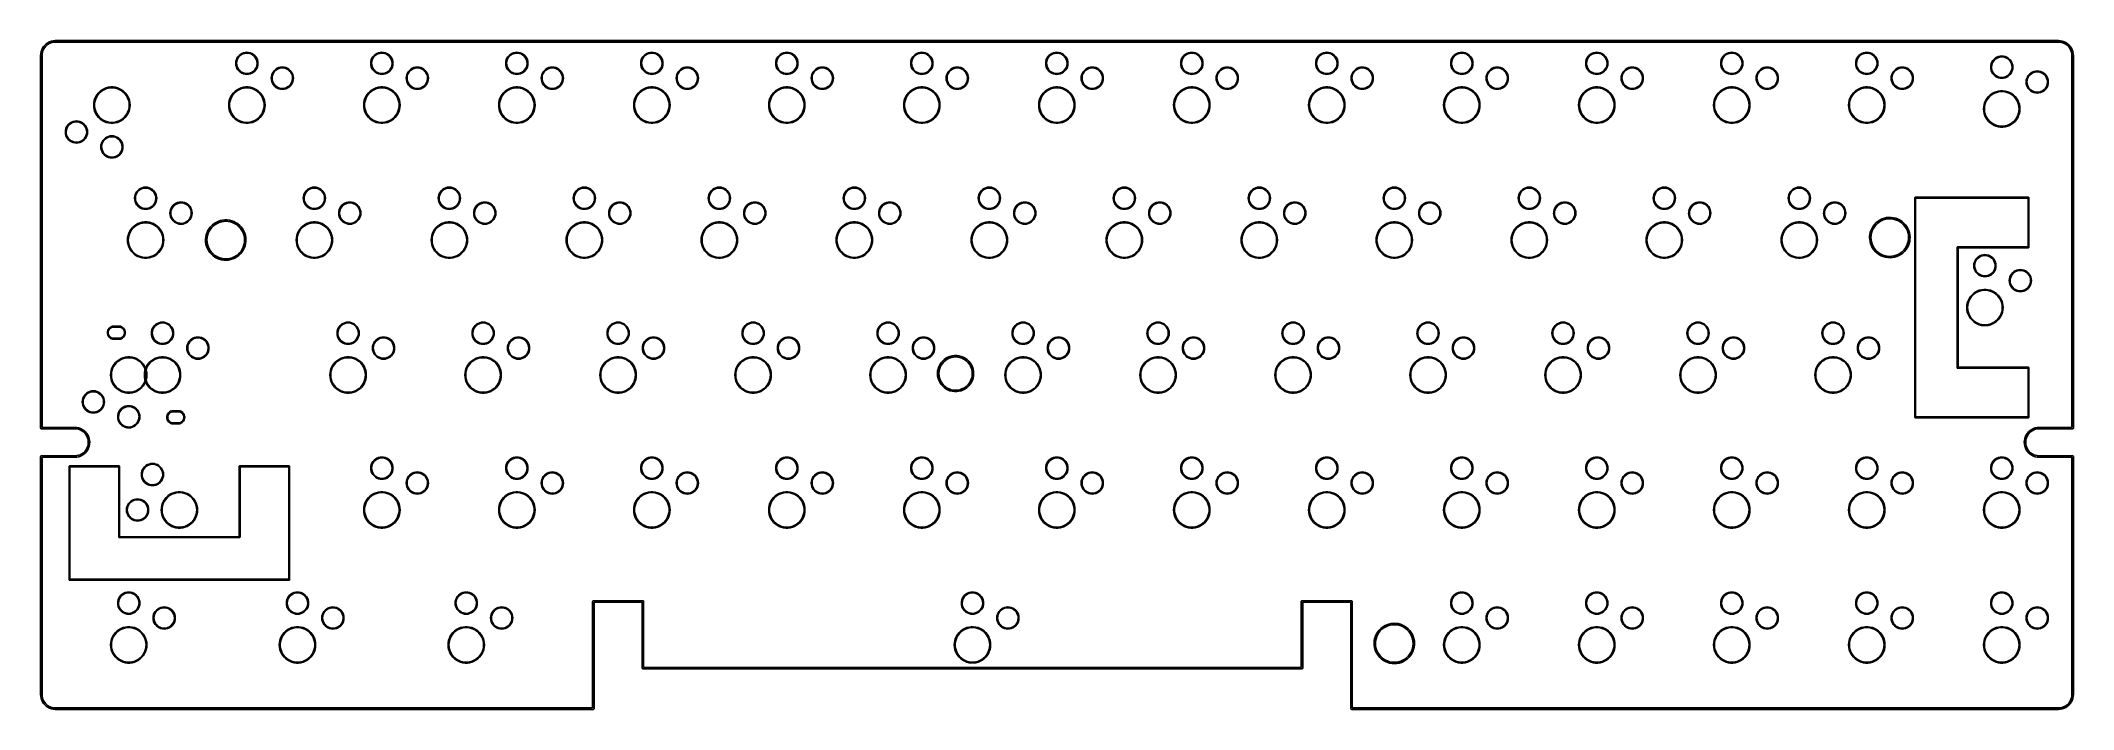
# Model space of a CAD drawing. Extents: x 0 to 11.3, y -3.7 to 0.
import ezdxf

# ---------------------------------------------------------------- set-up
doc = ezdxf.new("R2010")
doc.units = 0
doc.header["$MEASUREMENT"] = 0
doc.layers.add('BLACK', color=7, linetype='CONTINUOUS')

msp = doc.modelspace()

# ---------------------------------------------------------------- linework, layer by layer
at = {"layer": 'BLACK', "linetype": 'CONTINUOUS'}
for p, q in [((-0.020669, -0.099409), (-0.020666, -0.099399)), ((-0.020669, -2.17028), (-0.020669, -0.099409)), ((-0.020666, -0.099399), (-0.020105, -0.088787)), ((-0.020105, -0.088787), (-0.018153, -0.07828)), ((-0.018153, -0.07828), (-0.014846, -0.068118)), ((-0.014846, -0.068118), (-0.010241, -0.058474)), ((-0.012443, -0.089698), (-0.012932, -0.098956)), ((-0.012932, -0.098956), (-0.012796, -0.09936)), ((-0.012796, -0.09936), (-0.012803, -0.099385)), ((-0.012803, -0.099385), (-0.012795, -0.099409)), ((-0.012795, -0.099409), (-0.012795, -2.16634)), ((-0.010676, -0.080183), (-0.012443, -0.089698)), ((-0.007681, -0.07098), (-0.010676, -0.080183)), ((-0.010241, -0.058474), (-0.004417, -0.049514)), ((-0.003511, -0.062247), (-0.007681, -0.07098)), ((-0.004417, -0.049514), (0.002527, -0.041391)), ((0.001763, -0.054133), (-0.003511, -0.062247)), ((0.008051, -0.046777), (0.001763, -0.054133)), ((0.002527, -0.041391), (0.010472, -0.034244)), ((0.015246, -0.040305), (0.008051, -0.046777)), ((0.010472, -0.034244), (0.019282, -0.028194)), ((0.023224, -0.034827), (0.015246, -0.040305)), ((0.019282, -0.028194), (0.028806, -0.023347)), ((0.031849, -0.030437), (0.023224, -0.034827)), ((0.028806, -0.023347), (0.038881, -0.019784)), ((0.040972, -0.027211), (0.031849, -0.030437)), ((0.038881, -0.019784), (0.049335, -0.017566)), ((0.050439, -0.025203), (0.040972, -0.027211)), ((0.049335, -0.017566), (0.05999, -0.016733)), ((0.059655, -0.024481), (0.050439, -0.025203)), ((0.060039, -0.024606), (0.059655, -0.024481)), ((0.05999, -0.016733), (0.060014, -0.01674)), ((0.060014, -0.01674), (0.060039, -0.016732)), ((0.060039, -0.016732), (11.19, -0.016732)), ((11.19, -0.024606), (0.060039, -0.024606)), ((1.07019, -0.114789), (1.07523, -0.106559)), ((1.07523, -0.106559), (1.0815, -0.099218)), ((1.08071, -0.106854), (1.07545, -0.114569)), ((1.08717, -0.100103), (1.08071, -0.106854)), ((1.0815, -0.099218), (1.08884, -0.092949)), ((1.09463, -0.094495), (1.08717, -0.100103)), ((1.08884, -0.092949), (1.09707, -0.087906)), ((1.10292, -0.090183), (1.09463, -0.094495)), ((1.09707, -0.087906), (1.10599, -0.084212)), ((1.11179, -0.087282), (1.10292, -0.090183)), ((1.10599, -0.084212), (1.11538, -0.081958)), ((1.12102, -0.085869), (1.11179, -0.087282)), ((1.11538, -0.081958), (1.125, -0.081201)), ((1.13036, -0.085984), (1.12102, -0.085869)), ((1.125, -0.081201), (1.13462, -0.081958)), ((1.13956, -0.087621), (1.13036, -0.085984)), ((1.13462, -0.081958), (1.14401, -0.084212)), ((1.14836, -0.090738), (1.13956, -0.087621)), ((1.14401, -0.084212), (1.15293, -0.087906)), ((1.15654, -0.095252), (1.14836, -0.090738)), ((1.15293, -0.087906), (1.16116, -0.092949)), ((1.16386, -0.10104), (1.15654, -0.095252)), ((1.16116, -0.092949), (1.1685, -0.099218)), ((1.17015, -0.107947), (1.16386, -0.10104)), ((1.1685, -0.099218), (1.17477, -0.106559)), ((1.17522, -0.115788), (1.17015, -0.107947)), ((1.17477, -0.106559), (1.17981, -0.114789)), ((1.82019, -0.114789), (1.82523, -0.106559)), ((1.82523, -0.106559), (1.8315, -0.099218)), ((1.83071, -0.106854), (1.82545, -0.114569)), ((1.83717, -0.100103), (1.83071, -0.106854)), ((1.8315, -0.099218), (1.83884, -0.092949)), ((1.84463, -0.094495), (1.83717, -0.100103)), ((1.83884, -0.092949), (1.84707, -0.087906)), ((1.85292, -0.090183), (1.84463, -0.094495)), ((1.84707, -0.087906), (1.85599, -0.084212)), ((1.86179, -0.087282), (1.85292, -0.090183)), ((1.85599, -0.084212), (1.86538, -0.081958)), ((1.87102, -0.085869), (1.86179, -0.087282)), ((1.86538, -0.081958), (1.875, -0.081201)), ((1.88036, -0.085984), (1.87102, -0.085869)), ((1.875, -0.081201), (1.88462, -0.081958)), ((1.88956, -0.087621), (1.88036, -0.085984)), ((1.88462, -0.081958), (1.89401, -0.084212)), ((1.89836, -0.090738), (1.88956, -0.087621)), ((1.89401, -0.084212), (1.90293, -0.087906)), ((1.90654, -0.095252), (1.89836, -0.090738)), ((1.90293, -0.087906), (1.91116, -0.092949)), ((1.91386, -0.10104), (1.90654, -0.095252)), ((1.91116, -0.092949), (1.9185, -0.099218)), ((1.92015, -0.107947), (1.91386, -0.10104)), ((1.9185, -0.099218), (1.92477, -0.106559)), ((1.92522, -0.115788), (1.92015, -0.107947)), ((1.92477, -0.106559), (1.92981, -0.114789)), ((2.57019, -0.114789), (2.57523, -0.106559)), ((2.57523, -0.106559), (2.5815, -0.099218)), ((2.58071, -0.106854), (2.57545, -0.114569)), ((2.58717, -0.100103), (2.58071, -0.106854)), ((2.5815, -0.099218), (2.58884, -0.092949)), ((2.59463, -0.094495), (2.58717, -0.100103)), ((2.58884, -0.092949), (2.59707, -0.087906)), ((2.60292, -0.090183), (2.59463, -0.094495)), ((2.59707, -0.087906), (2.60599, -0.084212)), ((2.61179, -0.087282), (2.60292, -0.090183)), ((2.60599, -0.084212), (2.61538, -0.081958)), ((2.62102, -0.085869), (2.61179, -0.087282)), ((2.61538, -0.081958), (2.625, -0.081201)), ((2.63036, -0.085984), (2.62102, -0.085869)), ((2.625, -0.081201), (2.63462, -0.081958)), ((2.63956, -0.087621), (2.63036, -0.085984)), ((2.63462, -0.081958), (2.64401, -0.084212)), ((2.64836, -0.090738), (2.63956, -0.087621)), ((2.64401, -0.084212), (2.65293, -0.087906)), ((2.65654, -0.095252), (2.64836, -0.090738)), ((2.65293, -0.087906), (2.66116, -0.092949)), ((2.66386, -0.10104), (2.65654, -0.095252)), ((2.66116, -0.092949), (2.6685, -0.099218)), ((2.67015, -0.107947), (2.66386, -0.10104)), ((2.6685, -0.099218), (2.67477, -0.106559)), ((2.67522, -0.115788), (2.67015, -0.107947)), ((2.67477, -0.106559), (2.67981, -0.114789)), ((3.32019, -0.114789), (3.32523, -0.106559)), ((3.32523, -0.106559), (3.3315, -0.099218)), ((3.33071, -0.106854), (3.32545, -0.114569)), ((3.33717, -0.100103), (3.33071, -0.106854)), ((3.3315, -0.099218), (3.33884, -0.092949)), ((3.34463, -0.094495), (3.33717, -0.100103)), ((3.33884, -0.092949), (3.34707, -0.087906)), ((3.35292, -0.090183), (3.34463, -0.094495)), ((3.34707, -0.087906), (3.35599, -0.084212)), ((3.36179, -0.087282), (3.35292, -0.090183)), ((3.35599, -0.084212), (3.36538, -0.081958)), ((3.37102, -0.085869), (3.36179, -0.087282)), ((3.36538, -0.081958), (3.375, -0.081201)), ((3.38036, -0.085984), (3.37102, -0.085869)), ((3.375, -0.081201), (3.38462, -0.081958)), ((3.38956, -0.087621), (3.38036, -0.085984)), ((3.38462, -0.081958), (3.39401, -0.084212)), ((3.39836, -0.090738), (3.38956, -0.087621)), ((3.39401, -0.084212), (3.40293, -0.087906)), ((3.40654, -0.095252), (3.39836, -0.090738)), ((3.40293, -0.087906), (3.41116, -0.092949)), ((3.41386, -0.10104), (3.40654, -0.095252)), ((3.41116, -0.092949), (3.4185, -0.099218)), ((3.42015, -0.107947), (3.41386, -0.10104)), ((3.4185, -0.099218), (3.42477, -0.106559)), ((3.42522, -0.115788), (3.42015, -0.107947)), ((3.42477, -0.106559), (3.42981, -0.114789)), ((4.07019, -0.114789), (4.07523, -0.106559)), ((4.07523, -0.106559), (4.0815, -0.099218)), ((4.08071, -0.106854), (4.07545, -0.114569)), ((4.08717, -0.100103), (4.08071, -0.106854)), ((4.0815, -0.099218), (4.08884, -0.092949)), ((4.09463, -0.094495), (4.08717, -0.100103)), ((4.08884, -0.092949), (4.09707, -0.087906)), ((4.10292, -0.090183), (4.09463, -0.094495)), ((4.09707, -0.087906), (4.10599, -0.084212)), ((4.11179, -0.087282), (4.10292, -0.090183)), ((4.10599, -0.084212), (4.11538, -0.081958)), ((4.12102, -0.085869), (4.11179, -0.087282)), ((4.11538, -0.081958), (4.125, -0.081201)), ((4.13036, -0.085984), (4.12102, -0.085869)), ((4.125, -0.081201), (4.13462, -0.081958)), ((4.13956, -0.087621), (4.13036, -0.085984)), ((4.13462, -0.081958), (4.14401, -0.084212)), ((4.14836, -0.090738), (4.13956, -0.087621)), ((4.14401, -0.084212), (4.15293, -0.087906)), ((4.15654, -0.095252), (4.14836, -0.090738)), ((4.15293, -0.087906), (4.16116, -0.092949)), ((4.16386, -0.10104), (4.15654, -0.095252)), ((4.16116, -0.092949), (4.1685, -0.099218)), ((4.17015, -0.107947), (4.16386, -0.10104)), ((4.1685, -0.099218), (4.17477, -0.106559)), ((4.17522, -0.115788), (4.17015, -0.107947)), ((4.17477, -0.106559), (4.17981, -0.114789)), ((4.82019, -0.114789), (4.82523, -0.106559)), ((4.82523, -0.106559), (4.8315, -0.099218)), ((4.83071, -0.106854), (4.82545, -0.114569)), ((4.83717, -0.100103), (4.83071, -0.106854)), ((4.8315, -0.099218), (4.83884, -0.092949)), ((4.84463, -0.094495), (4.83717, -0.100103)), ((4.83884, -0.092949), (4.84707, -0.087906)), ((4.85292, -0.090183), (4.84463, -0.094495)), ((4.84707, -0.087906), (4.85599, -0.084212)), ((4.86179, -0.087282), (4.85292, -0.090183)), ((4.85599, -0.084212), (4.86538, -0.081958)), ((4.87102, -0.085869), (4.86179, -0.087282)), ((4.86538, -0.081958), (4.875, -0.081201)), ((4.88036, -0.085984), (4.87102, -0.085869)), ((4.875, -0.081201), (4.88462, -0.081958)), ((4.88956, -0.087621), (4.88036, -0.085984)), ((4.88462, -0.081958), (4.89401, -0.084212)), ((4.89836, -0.090738), (4.88956, -0.087621)), ((4.89401, -0.084212), (4.90293, -0.087906)), ((4.90654, -0.095252), (4.89836, -0.090738)), ((4.90293, -0.087906), (4.91116, -0.092949)), ((4.91386, -0.10104), (4.90654, -0.095252)), ((4.91116, -0.092949), (4.9185, -0.099218)), ((4.92015, -0.107947), (4.91386, -0.10104)), ((4.9185, -0.099218), (4.92477, -0.106559)), ((4.92522, -0.115788), (4.92015, -0.107947)), ((4.92477, -0.106559), (4.92981, -0.114789)), ((5.57019, -0.114789), (5.57523, -0.106559)), ((5.57523, -0.106559), (5.5815, -0.099218)), ((5.58071, -0.106854), (5.57545, -0.114569)), ((5.58717, -0.100103), (5.58071, -0.106854)), ((5.5815, -0.099218), (5.58884, -0.092949)), ((5.59463, -0.094495), (5.58717, -0.100103)), ((5.58884, -0.092949), (5.59707, -0.087906)), ((5.60292, -0.090183), (5.59463, -0.094495)), ((5.59707, -0.087906), (5.60599, -0.084212)), ((5.61179, -0.087282), (5.60292, -0.090183)), ((5.60599, -0.084212), (5.61538, -0.081958)), ((5.62102, -0.085869), (5.61179, -0.087282)), ((5.61538, -0.081958), (5.625, -0.081201)), ((5.63036, -0.085984), (5.62102, -0.085869)), ((5.625, -0.081201), (5.63462, -0.081958)), ((5.63956, -0.087621), (5.63036, -0.085984)), ((5.63462, -0.081958), (5.64401, -0.084212)), ((5.64836, -0.090738), (5.63956, -0.087621)), ((5.64401, -0.084212), (5.65293, -0.087906)), ((5.65654, -0.095252), (5.64836, -0.090738)), ((5.65293, -0.087906), (5.66116, -0.092949)), ((5.66386, -0.10104), (5.65654, -0.095252)), ((5.66116, -0.092949), (5.6685, -0.099218)), ((5.67015, -0.107947), (5.66386, -0.10104)), ((5.6685, -0.099218), (5.67477, -0.106559)), ((5.67522, -0.115788), (5.67015, -0.107947)), ((5.67477, -0.106559), (5.67981, -0.114789)), ((6.32019, -0.114789), (6.32523, -0.106559)), ((6.32523, -0.106559), (6.3315, -0.099218)), ((6.33071, -0.106854), (6.32545, -0.114569)), ((6.33717, -0.100103), (6.33071, -0.106854)), ((6.3315, -0.099218), (6.33884, -0.092949)), ((6.34463, -0.094495), (6.33717, -0.100103)), ((6.33884, -0.092949), (6.34707, -0.087906)), ((6.35292, -0.090183), (6.34463, -0.094495)), ((6.34707, -0.087906), (6.35599, -0.084212)), ((6.36179, -0.087282), (6.35292, -0.090183)), ((6.35599, -0.084212), (6.36538, -0.081958)), ((6.37102, -0.085869), (6.36179, -0.087282)), ((6.36538, -0.081958), (6.375, -0.081201)), ((6.38036, -0.085984), (6.37102, -0.085869)), ((6.375, -0.081201), (6.38462, -0.081958)), ((6.38956, -0.087621), (6.38036, -0.085984)), ((6.38462, -0.081958), (6.39401, -0.084212)), ((6.39836, -0.090738), (6.38956, -0.087621)), ((6.39401, -0.084212), (6.40293, -0.087906)), ((6.40654, -0.095252), (6.39836, -0.090738)), ((6.40293, -0.087906), (6.41116, -0.092949)), ((6.41386, -0.10104), (6.40654, -0.095252)), ((6.41116, -0.092949), (6.4185, -0.099218)), ((6.42015, -0.107947), (6.41386, -0.10104)), ((6.4185, -0.099218), (6.42477, -0.106559)), ((6.42522, -0.115788), (6.42015, -0.107947)), ((6.42477, -0.106559), (6.42981, -0.114789)), ((7.07019, -0.114789), (7.07523, -0.106559)), ((7.07523, -0.106559), (7.0815, -0.099218)), ((7.08071, -0.106854), (7.07545, -0.114569)), ((7.08717, -0.100103), (7.08071, -0.106854)), ((7.0815, -0.099218), (7.08884, -0.092949)), ((7.09463, -0.094495), (7.08717, -0.100103)), ((7.08884, -0.092949), (7.09707, -0.087906)), ((7.10292, -0.090183), (7.09463, -0.094495)), ((7.09707, -0.087906), (7.10599, -0.084212)), ((7.11179, -0.087282), (7.10292, -0.090183)), ((7.10599, -0.084212), (7.11538, -0.081958)), ((7.12102, -0.085869), (7.11179, -0.087282)), ((7.11538, -0.081958), (7.125, -0.081201)), ((7.13036, -0.085984), (7.12102, -0.085869)), ((7.125, -0.081201), (7.13462, -0.081958)), ((7.13956, -0.087621), (7.13036, -0.085984)), ((7.13462, -0.081958), (7.14401, -0.084212)), ((7.14836, -0.090738), (7.13956, -0.087621)), ((7.14401, -0.084212), (7.15293, -0.087906)), ((7.15654, -0.095252), (7.14836, -0.090738)), ((7.15293, -0.087906), (7.16116, -0.092949)), ((7.16386, -0.10104), (7.15654, -0.095252)), ((7.16116, -0.092949), (7.1685, -0.099218)), ((7.17015, -0.107947), (7.16386, -0.10104)), ((7.1685, -0.099218), (7.17477, -0.106559)), ((7.17522, -0.115788), (7.17015, -0.107947)), ((7.17477, -0.106559), (7.17981, -0.114789)), ((7.82019, -0.114789), (7.82523, -0.106559)), ((7.82523, -0.106559), (7.8315, -0.099218)), ((7.83071, -0.106854), (7.82545, -0.114569)), ((7.83717, -0.100103), (7.83071, -0.106854)), ((7.8315, -0.099218), (7.83884, -0.092949)), ((7.84463, -0.094495), (7.83717, -0.100103)), ((7.83884, -0.092949), (7.84707, -0.087906)), ((7.85292, -0.090183), (7.84463, -0.094495)), ((7.84707, -0.087906), (7.85599, -0.084212)), ((7.86179, -0.087282), (7.85292, -0.090183)), ((7.85599, -0.084212), (7.86538, -0.081958)), ((7.87102, -0.085869), (7.86179, -0.087282)), ((7.86538, -0.081958), (7.875, -0.081201)), ((7.88036, -0.085984), (7.87102, -0.085869)), ((7.875, -0.081201), (7.88462, -0.081958)), ((7.88956, -0.087621), (7.88036, -0.085984)), ((7.88462, -0.081958), (7.89401, -0.084212)), ((7.89836, -0.090738), (7.88956, -0.087621)), ((7.89401, -0.084212), (7.90293, -0.087906)), ((7.90654, -0.095252), (7.89836, -0.090738)), ((7.90293, -0.087906), (7.91116, -0.092949)), ((7.91386, -0.10104), (7.90654, -0.095252)), ((7.91116, -0.092949), (7.9185, -0.099218)), ((7.92015, -0.107947), (7.91386, -0.10104)), ((7.9185, -0.099218), (7.92477, -0.106559)), ((7.92522, -0.115788), (7.92015, -0.107947)), ((7.92477, -0.106559), (7.92981, -0.114789)), ((8.57019, -0.114789), (8.57523, -0.106559)), ((8.57523, -0.106559), (8.5815, -0.099218)), ((8.58071, -0.106854), (8.57545, -0.114569)), ((8.58717, -0.100103), (8.58071, -0.106854)), ((8.5815, -0.099218), (8.58884, -0.092949)), ((8.59463, -0.094495), (8.58717, -0.100103)), ((8.58884, -0.092949), (8.59707, -0.087906)), ((8.60292, -0.090183), (8.59463, -0.094495)), ((8.59707, -0.087906), (8.60599, -0.084212)), ((8.61179, -0.087282), (8.60292, -0.090183)), ((8.60599, -0.084212), (8.61538, -0.081958)), ((8.62102, -0.085869), (8.61179, -0.087282)), ((8.61538, -0.081958), (8.625, -0.081201)), ((8.63036, -0.085984), (8.62102, -0.085869)), ((8.625, -0.081201), (8.63462, -0.081958)), ((8.63956, -0.087621), (8.63036, -0.085984)), ((8.63462, -0.081958), (8.64401, -0.084212)), ((8.64836, -0.090738), (8.63956, -0.087621)), ((8.64401, -0.084212), (8.65293, -0.087906)), ((8.65654, -0.095252), (8.64836, -0.090738)), ((8.65293, -0.087906), (8.66116, -0.092949)), ((8.66386, -0.10104), (8.65654, -0.095252)), ((8.66116, -0.092949), (8.6685, -0.099218)), ((8.67015, -0.107947), (8.66386, -0.10104)), ((8.6685, -0.099218), (8.67477, -0.106559)), ((8.67522, -0.115788), (8.67015, -0.107947)), ((8.67477, -0.106559), (8.67981, -0.114789)), ((9.32019, -0.114789), (9.32523, -0.106559)), ((9.32523, -0.106559), (9.3315, -0.099218)), ((9.33071, -0.106854), (9.32545, -0.114569)), ((9.33717, -0.100103), (9.33071, -0.106854)), ((9.3315, -0.099218), (9.33884, -0.092949)), ((9.34463, -0.094495), (9.33717, -0.100103)), ((9.33884, -0.092949), (9.34707, -0.087906)), ((9.35292, -0.090183), (9.34463, -0.094495)), ((9.34707, -0.087906), (9.35599, -0.084212)), ((9.36179, -0.087282), (9.35292, -0.090183)), ((9.35599, -0.084212), (9.36538, -0.081958)), ((9.37102, -0.085869), (9.36179, -0.087282)), ((9.36538, -0.081958), (9.375, -0.081201)), ((9.38036, -0.085984), (9.37102, -0.085869)), ((9.375, -0.081201), (9.38462, -0.081958)), ((9.38956, -0.087621), (9.38036, -0.085984)), ((9.38462, -0.081958), (9.39401, -0.084212)), ((9.39836, -0.090738), (9.38956, -0.087621)), ((9.39401, -0.084212), (9.40293, -0.087906)), ((9.40654, -0.095252), (9.39836, -0.090738)), ((9.40293, -0.087906), (9.41116, -0.092949)), ((9.41386, -0.10104), (9.40654, -0.095252)), ((9.41116, -0.092949), (9.4185, -0.099218)), ((9.42015, -0.107947), (9.41386, -0.10104)), ((9.4185, -0.099218), (9.42477, -0.106559)), ((9.42522, -0.115788), (9.42015, -0.107947)), ((9.42477, -0.106559), (9.42981, -0.114789)), ((10.0702, -0.114789), (10.0752, -0.106559)), ((10.0752, -0.106559), (10.0815, -0.099218)), ((10.0807, -0.106854), (10.0755, -0.114569)), ((10.0872, -0.100103), (10.0807, -0.106854)), ((10.0815, -0.099218), (10.0888, -0.092949)), ((10.0946, -0.094495), (10.0872, -0.100103)), ((10.0888, -0.092949), (10.0971, -0.087906)), ((10.1029, -0.090183), (10.0946, -0.094495)), ((10.0971, -0.087906), (10.106, -0.084212)), ((10.1118, -0.087282), (10.1029, -0.090183)), ((10.106, -0.084212), (10.1154, -0.081958)), ((10.121, -0.085869), (10.1118, -0.087282)), ((10.1154, -0.081958), (10.125, -0.081201)), ((10.1304, -0.085984), (10.121, -0.085869)), ((10.125, -0.081201), (10.1346, -0.081958)), ((10.1396, -0.087621), (10.1304, -0.085984)), ((10.1346, -0.081958), (10.144, -0.084212)), ((10.1484, -0.090738), (10.1396, -0.087621)), ((10.144, -0.084212), (10.1529, -0.087906)), ((10.1565, -0.095252), (10.1484, -0.090738)), ((10.1529, -0.087906), (10.1612, -0.092949)), ((10.1639, -0.10104), (10.1565, -0.095252)), ((10.1612, -0.092949), (10.1685, -0.099218)), ((10.1701, -0.107947), (10.1639, -0.10104)), ((10.1685, -0.099218), (10.1748, -0.106559)), ((10.1752, -0.115788), (10.1701, -0.107947)), ((10.1748, -0.106559), (10.1798, -0.114789)), ((10.8388, -0.114406), (10.8471, -0.109362)), ((10.8529, -0.11164), (10.8446, -0.115952)), ((10.8471, -0.109362), (10.856, -0.105668)), ((10.8618, -0.108739), (10.8529, -0.11164)), ((10.856, -0.105668), (10.8654, -0.103415)), ((10.871, -0.107326), (10.8618, -0.108739)), ((10.8654, -0.103415), (10.875, -0.102657)), ((10.8804, -0.10744), (10.871, -0.107326)), ((10.875, -0.102657), (10.8846, -0.103415)), ((10.8896, -0.109078), (10.8804, -0.10744)), ((10.8846, -0.103415), (10.894, -0.105668)), ((10.8984, -0.112195), (10.8896, -0.109078)), ((10.894, -0.105668), (10.9029, -0.109362)), ((10.9065, -0.116708), (10.8984, -0.112195)), ((10.9029, -0.109362), (10.9112, -0.114406)), ((11.19, -0.016732), (11.2008, -0.01744)), ((11.1904, -0.024473), (11.19, -0.024606)), ((11.1997, -0.025087), (11.1904, -0.024473)), ((11.2094, -0.027), (11.1997, -0.025087)), ((11.2008, -0.01744), (11.2114, -0.019549)), ((11.2186, -0.030152), (11.2094, -0.027)), ((11.2114, -0.019549), (11.2216, -0.023026)), ((11.2274, -0.034489), (11.2186, -0.030152)), ((11.2216, -0.023026), (11.2313, -0.027809)), ((11.2356, -0.039937), (11.2274, -0.034489)), ((11.2313, -0.027809), (11.2403, -0.033817)), ((11.243, -0.046402), (11.2356, -0.039937)), ((11.2403, -0.033817), (11.2484, -0.040948)), ((11.2494, -0.053774), (11.243, -0.046402)), ((11.2484, -0.040948), (11.2556, -0.049079)), ((11.2549, -0.061928), (11.2494, -0.053774)), ((11.2592, -0.070722), (11.2549, -0.061928)), ((11.2556, -0.049079), (11.2616, -0.058071)), ((11.2624, -0.080007), (11.2592, -0.070722)), ((11.2616, -0.058071), (11.2663, -0.06777)), ((11.2643, -0.089625), (11.2624, -0.080007)), ((11.2649, -0.098998), (11.2643, -0.089625)), ((11.2648, -0.099409), (11.2649, -0.098998)), ((11.2648, -2.16634), (11.2648, -0.099409)), ((11.2663, -0.06777), (11.2698, -0.078011)), ((11.2698, -0.078011), (11.2719, -0.088618)), ((11.2719, -0.088618), (11.2726, -0.099409)), ((11.2726, -0.099409), (11.2726, -2.17028)), ((1.06348, -0.142717), (1.06359, -0.141324)), ((1.06424, -0.15234), (1.06348, -0.142717)), ((1.06359, -0.141324), (1.06424, -0.133093)), ((1.06424, -0.133093), (1.0665, -0.123707)), ((1.0665, -0.161726), (1.06424, -0.15234)), ((1.0665, -0.123707), (1.07019, -0.114789)), ((1.07019, -0.170644), (1.0665, -0.161726)), ((1.06902, -0.132038), (1.06803, -0.141324)), ((1.06803, -0.141324), (1.06857, -0.150647)), ((1.06857, -0.150647), (1.07062, -0.159758)), ((1.07152, -0.123039), (1.06902, -0.132038)), ((1.07523, -0.178875), (1.07019, -0.170644)), ((1.07062, -0.159758), (1.07414, -0.16841)), ((1.07545, -0.114569), (1.07152, -0.123039)), ((1.07414, -0.16841), (1.07901, -0.176373)), ((1.0815, -0.186215), (1.07523, -0.178875)), ((1.07901, -0.176373), (1.08513, -0.183431)), ((1.08884, -0.192484), (1.0815, -0.186215)), ((1.08513, -0.183431), (1.09231, -0.189397)), ((1.09707, -0.197527), (1.08884, -0.192484)), ((1.09231, -0.189397), (1.10038, -0.194108)), ((1.10599, -0.201221), (1.09707, -0.197527)), ((1.10038, -0.194108), (1.1091, -0.19744)), ((1.11538, -0.203475), (1.10599, -0.201221)), ((1.1091, -0.19744), (1.11825, -0.199302)), ((1.125, -0.204232), (1.11538, -0.203475)), ((1.11825, -0.199302), (1.12759, -0.199644)), ((1.13462, -0.203475), (1.125, -0.204232)), ((1.12759, -0.199644), (1.13685, -0.198457)), ((1.14401, -0.201221), (1.13462, -0.203475)), ((1.13685, -0.198457), (1.14579, -0.195774)), ((1.15293, -0.197527), (1.14401, -0.201221)), ((1.14579, -0.195774), (1.15418, -0.191665)), ((1.16116, -0.192484), (1.15293, -0.197527)), ((1.15418, -0.191665), (1.16178, -0.186242)), ((1.1685, -0.186215), (1.16116, -0.192484)), ((1.16178, -0.186242), (1.1684, -0.17965)), ((1.1684, -0.17965), (1.17385, -0.172066)), ((1.17477, -0.178875), (1.1685, -0.186215)), ((1.17385, -0.172066), (1.17798, -0.163694)), ((1.17981, -0.170644), (1.17477, -0.178875)), ((1.17895, -0.124352), (1.17522, -0.115788)), ((1.17798, -0.163694), (1.1807, -0.154759)), ((1.18122, -0.133409), (1.17895, -0.124352)), ((1.17981, -0.114789), (1.1835, -0.123707)), ((1.1835, -0.161726), (1.17981, -0.170644)), ((1.1807, -0.154759), (1.18192, -0.1455)), ((1.18199, -0.142717), (1.18122, -0.133409)), ((1.18192, -0.1455), (1.18199, -0.142717)), ((1.1835, -0.123707), (1.18576, -0.133093)), ((1.18576, -0.15234), (1.1835, -0.161726)), ((1.18576, -0.133093), (1.18652, -0.142717)), ((1.18652, -0.142717), (1.18576, -0.15234)), ((1.26033, -0.225394), (1.26044, -0.224001)), ((1.26109, -0.235017), (1.26033, -0.225394)), ((1.26044, -0.224001), (1.26109, -0.215771)), ((1.26109, -0.215771), (1.26335, -0.206384)), ((1.26335, -0.206384), (1.26704, -0.197466)), ((1.26587, -0.214716), (1.26488, -0.224001)), ((1.26488, -0.224001), (1.26542, -0.233325)), ((1.26837, -0.205717), (1.26587, -0.214716)), ((1.26704, -0.197466), (1.27208, -0.189236)), ((1.2723, -0.197246), (1.26837, -0.205717)), ((1.27208, -0.189236), (1.27835, -0.181896)), ((1.27756, -0.189531), (1.2723, -0.197246)), ((1.28402, -0.18278), (1.27756, -0.189531)), ((1.27835, -0.181896), (1.28569, -0.175626)), ((1.29148, -0.177173), (1.28402, -0.18278)), ((1.28569, -0.175626), (1.29392, -0.170583)), ((1.29977, -0.17286), (1.29148, -0.177173)), ((1.29392, -0.170583), (1.30284, -0.166889)), ((1.30864, -0.169959), (1.29977, -0.17286)), ((1.30284, -0.166889), (1.31223, -0.164635)), ((1.31788, -0.168547), (1.30864, -0.169959)), ((1.31223, -0.164635), (1.32185, -0.163878)), ((1.32721, -0.168661), (1.31788, -0.168547)), ((1.32185, -0.163878), (1.33147, -0.164635)), ((1.33641, -0.170298), (1.32721, -0.168661)), ((1.33147, -0.164635), (1.34086, -0.166889)), ((1.34521, -0.173416), (1.33641, -0.170298)), ((1.34086, -0.166889), (1.34978, -0.170583)), ((1.35339, -0.177929), (1.34521, -0.173416)), ((1.34978, -0.170583), (1.35801, -0.175626)), ((1.36071, -0.183717), (1.35339, -0.177929)), ((1.35801, -0.175626), (1.36535, -0.181896)), ((1.367, -0.190624), (1.36071, -0.183717)), ((1.36535, -0.181896), (1.37162, -0.189236)), ((1.37207, -0.198465), (1.367, -0.190624)), ((1.37162, -0.189236), (1.37666, -0.197466)), ((1.3758, -0.207029), (1.37207, -0.198465)), ((1.37807, -0.216086), (1.3758, -0.207029)), ((1.37666, -0.197466), (1.38036, -0.206384)), ((1.37884, -0.225394), (1.37807, -0.216086)), ((1.37877, -0.228177), (1.37884, -0.225394)), ((1.38036, -0.206384), (1.38261, -0.215771)), ((1.38261, -0.215771), (1.38337, -0.225394)), ((1.38337, -0.225394), (1.38261, -0.235017)), ((1.81348, -0.142717), (1.81359, -0.141324)), ((1.81424, -0.15234), (1.81348, -0.142717)), ((1.81359, -0.141324), (1.81424, -0.133093)), ((1.81424, -0.133093), (1.8165, -0.123707)), ((1.8165, -0.161726), (1.81424, -0.15234)), ((1.8165, -0.123707), (1.82019, -0.114789)), ((1.82019, -0.170644), (1.8165, -0.161726)), ((1.81902, -0.132038), (1.81803, -0.141324)), ((1.81803, -0.141324), (1.81857, -0.150647)), ((1.81857, -0.150647), (1.82062, -0.159758)), ((1.82152, -0.123039), (1.81902, -0.132038)), ((1.82523, -0.178875), (1.82019, -0.170644)), ((1.82062, -0.159758), (1.82414, -0.16841)), ((1.82545, -0.114569), (1.82152, -0.123039)), ((1.82414, -0.16841), (1.82901, -0.176373)), ((1.8315, -0.186215), (1.82523, -0.178875)), ((1.82901, -0.176373), (1.83513, -0.183431)), ((1.83884, -0.192484), (1.8315, -0.186215)), ((1.83513, -0.183431), (1.84231, -0.189397)), ((1.84707, -0.197527), (1.83884, -0.192484)), ((1.84231, -0.189397), (1.85038, -0.194108)), ((1.85599, -0.201221), (1.84707, -0.197527)), ((1.85038, -0.194108), (1.8591, -0.19744)), ((1.86538, -0.203475), (1.85599, -0.201221)), ((1.8591, -0.19744), (1.86825, -0.199302)), ((1.875, -0.204232), (1.86538, -0.203475)), ((1.86825, -0.199302), (1.87759, -0.199644)), ((1.88462, -0.203475), (1.875, -0.204232)), ((1.87759, -0.199644), (1.88685, -0.198457)), ((1.89401, -0.201221), (1.88462, -0.203475)), ((1.88685, -0.198457), (1.89579, -0.195774)), ((1.90293, -0.197527), (1.89401, -0.201221)), ((1.89579, -0.195774), (1.90418, -0.191665)), ((1.91116, -0.192484), (1.90293, -0.197527)), ((1.90418, -0.191665), (1.91178, -0.186242)), ((1.9185, -0.186215), (1.91116, -0.192484)), ((1.91178, -0.186242), (1.9184, -0.17965)), ((1.9184, -0.17965), (1.92385, -0.172066)), ((1.92477, -0.178875), (1.9185, -0.186215)), ((1.92385, -0.172066), (1.92798, -0.163694)), ((1.92981, -0.170644), (1.92477, -0.178875)), ((1.92895, -0.124352), (1.92522, -0.115788)), ((1.92798, -0.163694), (1.9307, -0.154759)), ((1.93122, -0.133409), (1.92895, -0.124352)), ((1.92981, -0.114789), (1.9335, -0.123707)), ((1.9335, -0.161726), (1.92981, -0.170644)), ((1.9307, -0.154759), (1.93192, -0.1455)), ((1.93199, -0.142717), (1.93122, -0.133409)), ((1.93192, -0.1455), (1.93199, -0.142717)), ((1.9335, -0.123707), (1.93576, -0.133093)), ((1.93576, -0.15234), (1.9335, -0.161726)), ((1.93576, -0.133093), (1.93652, -0.142717)), ((1.93652, -0.142717), (1.93576, -0.15234)), ((2.01033, -0.225394), (2.01044, -0.224001)), ((2.01109, -0.235017), (2.01033, -0.225394)), ((2.01044, -0.224001), (2.01109, -0.215771)), ((2.01109, -0.215771), (2.01335, -0.206384)), ((2.01335, -0.206384), (2.01704, -0.197466)), ((2.01587, -0.214716), (2.01488, -0.224001)), ((2.01488, -0.224001), (2.01542, -0.233325)), ((2.01837, -0.205717), (2.01587, -0.214716)), ((2.01704, -0.197466), (2.02208, -0.189236)), ((2.0223, -0.197246), (2.01837, -0.205717)), ((2.02208, -0.189236), (2.02835, -0.181896)), ((2.02756, -0.189531), (2.0223, -0.197246)), ((2.03402, -0.18278), (2.02756, -0.189531)), ((2.02835, -0.181896), (2.03569, -0.175626)), ((2.04148, -0.177173), (2.03402, -0.18278)), ((2.03569, -0.175626), (2.04392, -0.170583)), ((2.04977, -0.17286), (2.04148, -0.177173)), ((2.04392, -0.170583), (2.05284, -0.166889)), ((2.05864, -0.169959), (2.04977, -0.17286)), ((2.05284, -0.166889), (2.06223, -0.164635)), ((2.06788, -0.168547), (2.05864, -0.169959)), ((2.06223, -0.164635), (2.07185, -0.163878)), ((2.07721, -0.168661), (2.06788, -0.168547)), ((2.07185, -0.163878), (2.08147, -0.164635)), ((2.08641, -0.170298), (2.07721, -0.168661)), ((2.08147, -0.164635), (2.09086, -0.166889)), ((2.09521, -0.173416), (2.08641, -0.170298)), ((2.09086, -0.166889), (2.09978, -0.170583)), ((2.10339, -0.177929), (2.09521, -0.173416)), ((2.09978, -0.170583), (2.10801, -0.175626)), ((2.11071, -0.183717), (2.10339, -0.177929)), ((2.10801, -0.175626), (2.11535, -0.181896)), ((2.117, -0.190624), (2.11071, -0.183717)), ((2.11535, -0.181896), (2.12162, -0.189236)), ((2.12207, -0.198465), (2.117, -0.190624)), ((2.12162, -0.189236), (2.12666, -0.197466)), ((2.1258, -0.207029), (2.12207, -0.198465)), ((2.12807, -0.216086), (2.1258, -0.207029)), ((2.12666, -0.197466), (2.13036, -0.206384)), ((2.12884, -0.225394), (2.12807, -0.216086)), ((2.12877, -0.228177), (2.12884, -0.225394)), ((2.13036, -0.206384), (2.13261, -0.215771)), ((2.13261, -0.215771), (2.13337, -0.225394)), ((2.13337, -0.225394), (2.13261, -0.235017)), ((2.56348, -0.142717), (2.56359, -0.141324)), ((2.56424, -0.15234), (2.56348, -0.142717)), ((2.56359, -0.141324), (2.56424, -0.133093)), ((2.56424, -0.133093), (2.5665, -0.123707)), ((2.5665, -0.161726), (2.56424, -0.15234)), ((2.5665, -0.123707), (2.57019, -0.114789)), ((2.57019, -0.170644), (2.5665, -0.161726)), ((2.56902, -0.132038), (2.56803, -0.141324)), ((2.56803, -0.141324), (2.56857, -0.150647)), ((2.56857, -0.150647), (2.57062, -0.159758)), ((2.57152, -0.123039), (2.56902, -0.132038)), ((2.57523, -0.178875), (2.57019, -0.170644)), ((2.57062, -0.159758), (2.57414, -0.16841)), ((2.57545, -0.114569), (2.57152, -0.123039)), ((2.57414, -0.16841), (2.57901, -0.176373)), ((2.5815, -0.186215), (2.57523, -0.178875)), ((2.57901, -0.176373), (2.58513, -0.183431)), ((2.58884, -0.192484), (2.5815, -0.186215)), ((2.58513, -0.183431), (2.59231, -0.189397)), ((2.59707, -0.197527), (2.58884, -0.192484)), ((2.59231, -0.189397), (2.60038, -0.194108)), ((2.60599, -0.201221), (2.59707, -0.197527)), ((2.60038, -0.194108), (2.6091, -0.19744)), ((2.61538, -0.203475), (2.60599, -0.201221)), ((2.6091, -0.19744), (2.61825, -0.199302)), ((2.625, -0.204232), (2.61538, -0.203475)), ((2.61825, -0.199302), (2.62759, -0.199644)), ((2.63462, -0.203475), (2.625, -0.204232)), ((2.62759, -0.199644), (2.63685, -0.198457)), ((2.64401, -0.201221), (2.63462, -0.203475)), ((2.63685, -0.198457), (2.64579, -0.195774)), ((2.65293, -0.197527), (2.64401, -0.201221)), ((2.64579, -0.195774), (2.65418, -0.191665)), ((2.66116, -0.192484), (2.65293, -0.197527)), ((2.65418, -0.191665), (2.66178, -0.186242)), ((2.6685, -0.186215), (2.66116, -0.192484)), ((2.66178, -0.186242), (2.6684, -0.17965)), ((2.6684, -0.17965), (2.67385, -0.172066)), ((2.67477, -0.178875), (2.6685, -0.186215)), ((2.67385, -0.172066), (2.67798, -0.163694)), ((2.67981, -0.170644), (2.67477, -0.178875)), ((2.67895, -0.124352), (2.67522, -0.115788)), ((2.67798, -0.163694), (2.6807, -0.154759)), ((2.68122, -0.133409), (2.67895, -0.124352)), ((2.67981, -0.114789), (2.6835, -0.123707)), ((2.6835, -0.161726), (2.67981, -0.170644)), ((2.6807, -0.154759), (2.68192, -0.1455)), ((2.68199, -0.142717), (2.68122, -0.133409)), ((2.68192, -0.1455), (2.68199, -0.142717)), ((2.6835, -0.123707), (2.68576, -0.133093)), ((2.68576, -0.15234), (2.6835, -0.161726)), ((2.68576, -0.133093), (2.68652, -0.142717)), ((2.68652, -0.142717), (2.68576, -0.15234)), ((2.76033, -0.225394), (2.76044, -0.224001)), ((2.76109, -0.235017), (2.76033, -0.225394)), ((2.76044, -0.224001), (2.76109, -0.215771)), ((2.76109, -0.215771), (2.76335, -0.206384)), ((2.76335, -0.206384), (2.76704, -0.197466)), ((2.76587, -0.214716), (2.76488, -0.224001)), ((2.76488, -0.224001), (2.76542, -0.233325)), ((2.76837, -0.205717), (2.76587, -0.214716)), ((2.76704, -0.197466), (2.77208, -0.189236)), ((2.7723, -0.197246), (2.76837, -0.205717)), ((2.77208, -0.189236), (2.77835, -0.181896)), ((2.77756, -0.189531), (2.7723, -0.197246)), ((2.78402, -0.18278), (2.77756, -0.189531)), ((2.77835, -0.181896), (2.78569, -0.175626)), ((2.79148, -0.177173), (2.78402, -0.18278)), ((2.78569, -0.175626), (2.79392, -0.170583)), ((2.79977, -0.17286), (2.79148, -0.177173)), ((2.79392, -0.170583), (2.80284, -0.166889)), ((2.80864, -0.169959), (2.79977, -0.17286)), ((2.80284, -0.166889), (2.81223, -0.164635)), ((2.81788, -0.168547), (2.80864, -0.169959)), ((2.81223, -0.164635), (2.82185, -0.163878)), ((2.82721, -0.168661), (2.81788, -0.168547)), ((2.82185, -0.163878), (2.83147, -0.164635)), ((2.83641, -0.170298), (2.82721, -0.168661)), ((2.83147, -0.164635), (2.84086, -0.166889)), ((2.84521, -0.173416), (2.83641, -0.170298)), ((2.84086, -0.166889), (2.84978, -0.170583)), ((2.85339, -0.177929), (2.84521, -0.173416)), ((2.84978, -0.170583), (2.85801, -0.175626)), ((2.86071, -0.183717), (2.85339, -0.177929)), ((2.85801, -0.175626), (2.86535, -0.181896)), ((2.867, -0.190624), (2.86071, -0.183717)), ((2.86535, -0.181896), (2.87162, -0.189236)), ((2.87207, -0.198465), (2.867, -0.190624)), ((2.87162, -0.189236), (2.87666, -0.197466)), ((2.8758, -0.207029), (2.87207, -0.198465)), ((2.87807, -0.216086), (2.8758, -0.207029)), ((2.87666, -0.197466), (2.88036, -0.206384)), ((2.87884, -0.225394), (2.87807, -0.216086)), ((2.87877, -0.228177), (2.87884, -0.225394)), ((2.88036, -0.206384), (2.88261, -0.215771)), ((2.88261, -0.215771), (2.88337, -0.225394)), ((2.88337, -0.225394), (2.88261, -0.235017)), ((3.31348, -0.142717), (3.31359, -0.141324)), ((3.31424, -0.15234), (3.31348, -0.142717)), ((3.31359, -0.141324), (3.31424, -0.133093)), ((3.31424, -0.133093), (3.3165, -0.123707)), ((3.3165, -0.161726), (3.31424, -0.15234)), ((3.3165, -0.123707), (3.32019, -0.114789)), ((3.32019, -0.170644), (3.3165, -0.161726)), ((3.31902, -0.132038), (3.31803, -0.141324)), ((3.31803, -0.141324), (3.31857, -0.150647)), ((3.31857, -0.150647), (3.32062, -0.159758)), ((3.32152, -0.123039), (3.31902, -0.132038)), ((3.32523, -0.178875), (3.32019, -0.170644)), ((3.32062, -0.159758), (3.32414, -0.16841)), ((3.32545, -0.114569), (3.32152, -0.123039)), ((3.32414, -0.16841), (3.32901, -0.176373)), ((3.3315, -0.186215), (3.32523, -0.178875)), ((3.32901, -0.176373), (3.33513, -0.183431)), ((3.33884, -0.192484), (3.3315, -0.186215)), ((3.33513, -0.183431), (3.34231, -0.189397)), ((3.34707, -0.197527), (3.33884, -0.192484)), ((3.34231, -0.189397), (3.35038, -0.194108)), ((3.35599, -0.201221), (3.34707, -0.197527)), ((3.35038, -0.194108), (3.3591, -0.19744)), ((3.36538, -0.203475), (3.35599, -0.201221)), ((3.3591, -0.19744), (3.36825, -0.199302)), ((3.375, -0.204232), (3.36538, -0.203475)), ((3.36825, -0.199302), (3.37759, -0.199644)), ((3.38462, -0.203475), (3.375, -0.204232)), ((3.37759, -0.199644), (3.38685, -0.198457)), ((3.39401, -0.201221), (3.38462, -0.203475)), ((3.38685, -0.198457), (3.39579, -0.195774)), ((3.40293, -0.197527), (3.39401, -0.201221)), ((3.39579, -0.195774), (3.40418, -0.191665)), ((3.41116, -0.192484), (3.40293, -0.197527)), ((3.40418, -0.191665), (3.41178, -0.186242)), ((3.4185, -0.186215), (3.41116, -0.192484)), ((3.41178, -0.186242), (3.4184, -0.17965)), ((3.4184, -0.17965), (3.42385, -0.172066)), ((3.42477, -0.178875), (3.4185, -0.186215)), ((3.42385, -0.172066), (3.42798, -0.163694)), ((3.42981, -0.170644), (3.42477, -0.178875)), ((3.42895, -0.124352), (3.42522, -0.115788)), ((3.42798, -0.163694), (3.4307, -0.154759)), ((3.43122, -0.133409), (3.42895, -0.124352)), ((3.42981, -0.114789), (3.4335, -0.123707)), ((3.4335, -0.161726), (3.42981, -0.170644)), ((3.4307, -0.154759), (3.43192, -0.1455)), ((3.43199, -0.142717), (3.43122, -0.133409)), ((3.43192, -0.1455), (3.43199, -0.142717)), ((3.4335, -0.123707), (3.43576, -0.133093)), ((3.43576, -0.15234), (3.4335, -0.161726)), ((3.43576, -0.133093), (3.43652, -0.142717)), ((3.43652, -0.142717), (3.43576, -0.15234)), ((3.51033, -0.225394), (3.51044, -0.224001)), ((3.51109, -0.235017), (3.51033, -0.225394)), ((3.51044, -0.224001), (3.51109, -0.215771)), ((3.51109, -0.215771), (3.51335, -0.206384)), ((3.51335, -0.206384), (3.51704, -0.197466)), ((3.51587, -0.214716), (3.51488, -0.224001)), ((3.51488, -0.224001), (3.51542, -0.233325)), ((3.51837, -0.205717), (3.51587, -0.214716)), ((3.51704, -0.197466), (3.52208, -0.189236)), ((3.5223, -0.197246), (3.51837, -0.205717)), ((3.52208, -0.189236), (3.52835, -0.181896)), ((3.52756, -0.189531), (3.5223, -0.197246)), ((3.53402, -0.18278), (3.52756, -0.189531)), ((3.52835, -0.181896), (3.53569, -0.175626)), ((3.54148, -0.177173), (3.53402, -0.18278)), ((3.53569, -0.175626), (3.54392, -0.170583)), ((3.54977, -0.17286), (3.54148, -0.177173)), ((3.54392, -0.170583), (3.55284, -0.166889)), ((3.55864, -0.169959), (3.54977, -0.17286)), ((3.55284, -0.166889), (3.56223, -0.164635)), ((3.56788, -0.168547), (3.55864, -0.169959)), ((3.56223, -0.164635), (3.57185, -0.163878)), ((3.57721, -0.168661), (3.56788, -0.168547)), ((3.57185, -0.163878), (3.58147, -0.164635)), ((3.58641, -0.170298), (3.57721, -0.168661)), ((3.58147, -0.164635), (3.59086, -0.166889)), ((3.59521, -0.173416), (3.58641, -0.170298)), ((3.59086, -0.166889), (3.59978, -0.170583)), ((3.60339, -0.177929), (3.59521, -0.173416)), ((3.59978, -0.170583), (3.60801, -0.175626)), ((3.61071, -0.183717), (3.60339, -0.177929)), ((3.60801, -0.175626), (3.61535, -0.181896)), ((3.617, -0.190624), (3.61071, -0.183717)), ((3.61535, -0.181896), (3.62162, -0.189236)), ((3.62207, -0.198465), (3.617, -0.190624)), ((3.62162, -0.189236), (3.62666, -0.197466)), ((3.6258, -0.207029), (3.62207, -0.198465)), ((3.62807, -0.216086), (3.6258, -0.207029)), ((3.62666, -0.197466), (3.63036, -0.206384)), ((3.62884, -0.225394), (3.62807, -0.216086)), ((3.62877, -0.228177), (3.62884, -0.225394)), ((3.63036, -0.206384), (3.63261, -0.215771)), ((3.63261, -0.215771), (3.63337, -0.225394)), ((3.63337, -0.225394), (3.63261, -0.235017)), ((4.06348, -0.142717), (4.06359, -0.141324)), ((4.06424, -0.15234), (4.06348, -0.142717)), ((4.06359, -0.141324), (4.06424, -0.133093)), ((4.06424, -0.133093), (4.0665, -0.123707)), ((4.0665, -0.161726), (4.06424, -0.15234)), ((4.0665, -0.123707), (4.07019, -0.114789)), ((4.07019, -0.170644), (4.0665, -0.161726)), ((4.06902, -0.132038), (4.06803, -0.141324)), ((4.06803, -0.141324), (4.06857, -0.150647)), ((4.06857, -0.150647), (4.07062, -0.159758)), ((4.07152, -0.123039), (4.06902, -0.132038)), ((4.07523, -0.178875), (4.07019, -0.170644)), ((4.07062, -0.159758), (4.07414, -0.16841)), ((4.07545, -0.114569), (4.07152, -0.123039)), ((4.07414, -0.16841), (4.07901, -0.176373)), ((4.0815, -0.186215), (4.07523, -0.178875)), ((4.07901, -0.176373), (4.08513, -0.183431)), ((4.08884, -0.192484), (4.0815, -0.186215)), ((4.08513, -0.183431), (4.09231, -0.189397)), ((4.09707, -0.197527), (4.08884, -0.192484)), ((4.09231, -0.189397), (4.10038, -0.194108)), ((4.10599, -0.201221), (4.09707, -0.197527)), ((4.10038, -0.194108), (4.1091, -0.19744)), ((4.11538, -0.203475), (4.10599, -0.201221)), ((4.1091, -0.19744), (4.11825, -0.199302)), ((4.125, -0.204232), (4.11538, -0.203475)), ((4.11825, -0.199302), (4.12759, -0.199644)), ((4.13462, -0.203475), (4.125, -0.204232)), ((4.12759, -0.199644), (4.13685, -0.198457)), ((4.14401, -0.201221), (4.13462, -0.203475)), ((4.13685, -0.198457), (4.14579, -0.195774)), ((4.15293, -0.197527), (4.14401, -0.201221)), ((4.14579, -0.195774), (4.15418, -0.191665)), ((4.16116, -0.192484), (4.15293, -0.197527)), ((4.15418, -0.191665), (4.16178, -0.186242)), ((4.1685, -0.186215), (4.16116, -0.192484)), ((4.16178, -0.186242), (4.1684, -0.17965)), ((4.1684, -0.17965), (4.17385, -0.172066)), ((4.17477, -0.178875), (4.1685, -0.186215)), ((4.17385, -0.172066), (4.17798, -0.163694)), ((4.17981, -0.170644), (4.17477, -0.178875)), ((4.17895, -0.124352), (4.17522, -0.115788)), ((4.17798, -0.163694), (4.1807, -0.154759)), ((4.18122, -0.133409), (4.17895, -0.124352)), ((4.17981, -0.114789), (4.1835, -0.123707)), ((4.1835, -0.161726), (4.17981, -0.170644)), ((4.1807, -0.154759), (4.18192, -0.1455)), ((4.18199, -0.142717), (4.18122, -0.133409)), ((4.18192, -0.1455), (4.18199, -0.142717)), ((4.1835, -0.123707), (4.18576, -0.133093)), ((4.18576, -0.15234), (4.1835, -0.161726)), ((4.18576, -0.133093), (4.18652, -0.142717)), ((4.18652, -0.142717), (4.18576, -0.15234)), ((4.26033, -0.225394), (4.26044, -0.224001)), ((4.26109, -0.235017), (4.26033, -0.225394)), ((4.26044, -0.224001), (4.26109, -0.215771)), ((4.26109, -0.215771), (4.26335, -0.206384)), ((4.26335, -0.206384), (4.26704, -0.197466)), ((4.26587, -0.214716), (4.26488, -0.224001)), ((4.26488, -0.224001), (4.26542, -0.233325)), ((4.26837, -0.205717), (4.26587, -0.214716)), ((4.26704, -0.197466), (4.27208, -0.189236)), ((4.2723, -0.197246), (4.26837, -0.205717)), ((4.27208, -0.189236), (4.27835, -0.181896)), ((4.27756, -0.189531), (4.2723, -0.197246)), ((4.28402, -0.18278), (4.27756, -0.189531)), ((4.27835, -0.181896), (4.28569, -0.175626)), ((4.29148, -0.177173), (4.28402, -0.18278)), ((4.28569, -0.175626), (4.29392, -0.170583)), ((4.29977, -0.17286), (4.29148, -0.177173)), ((4.29392, -0.170583), (4.30284, -0.166889)), ((4.30864, -0.169959), (4.29977, -0.17286)), ((4.30284, -0.166889), (4.31223, -0.164635)), ((4.31788, -0.168547), (4.30864, -0.169959)), ((4.31223, -0.164635), (4.32185, -0.163878)), ((4.32721, -0.168661), (4.31788, -0.168547)), ((4.32185, -0.163878), (4.33147, -0.164635)), ((4.33641, -0.170298), (4.32721, -0.168661)), ((4.33147, -0.164635), (4.34086, -0.166889)), ((4.34521, -0.173416), (4.33641, -0.170298)), ((4.34086, -0.166889), (4.34978, -0.170583)), ((4.35339, -0.177929), (4.34521, -0.173416)), ((4.34978, -0.170583), (4.35801, -0.175626)), ((4.36071, -0.183717), (4.35339, -0.177929)), ((4.35801, -0.175626), (4.36535, -0.181896)), ((4.367, -0.190624), (4.36071, -0.183717)), ((4.36535, -0.181896), (4.37162, -0.189236)), ((4.37207, -0.198465), (4.367, -0.190624)), ((4.37162, -0.189236), (4.37666, -0.197466)), ((4.3758, -0.207029), (4.37207, -0.198465)), ((4.37807, -0.216086), (4.3758, -0.207029)), ((4.37666, -0.197466), (4.38036, -0.206384)), ((4.37884, -0.225394), (4.37807, -0.216086)), ((4.37877, -0.228177), (4.37884, -0.225394)), ((4.38036, -0.206384), (4.38261, -0.215771)), ((4.38261, -0.215771), (4.38337, -0.225394)), ((4.38337, -0.225394), (4.38261, -0.235017)), ((4.81348, -0.142717), (4.81359, -0.141324)), ((4.81424, -0.15234), (4.81348, -0.142717)), ((4.81359, -0.141324), (4.81424, -0.133093)), ((4.81424, -0.133093), (4.8165, -0.123707)), ((4.8165, -0.161726), (4.81424, -0.15234)), ((4.8165, -0.123707), (4.82019, -0.114789)), ((4.82019, -0.170644), (4.8165, -0.161726)), ((4.81902, -0.132038), (4.81803, -0.141324)), ((4.81803, -0.141324), (4.81857, -0.150647)), ((4.81857, -0.150647), (4.82062, -0.159758)), ((4.82152, -0.123039), (4.81902, -0.132038)), ((4.82523, -0.178875), (4.82019, -0.170644)), ((4.82062, -0.159758), (4.82414, -0.16841)), ((4.82545, -0.114569), (4.82152, -0.123039)), ((4.82414, -0.16841), (4.82901, -0.176373)), ((4.8315, -0.186215), (4.82523, -0.178875)), ((4.82901, -0.176373), (4.83513, -0.183431)), ((4.83884, -0.192484), (4.8315, -0.186215)), ((4.83513, -0.183431), (4.84231, -0.189397)), ((4.84707, -0.197527), (4.83884, -0.192484)), ((4.84231, -0.189397), (4.85038, -0.194108)), ((4.85599, -0.201221), (4.84707, -0.197527)), ((4.85038, -0.194108), (4.8591, -0.19744)), ((4.86538, -0.203475), (4.85599, -0.201221)), ((4.8591, -0.19744), (4.86825, -0.199302)), ((4.875, -0.204232), (4.86538, -0.203475)), ((4.86825, -0.199302), (4.87759, -0.199644)), ((4.88462, -0.203475), (4.875, -0.204232)), ((4.87759, -0.199644), (4.88685, -0.198457)), ((4.89401, -0.201221), (4.88462, -0.203475)), ((4.88685, -0.198457), (4.89579, -0.195774)), ((4.90293, -0.197527), (4.89401, -0.201221)), ((4.89579, -0.195774), (4.90418, -0.191665)), ((4.91116, -0.192484), (4.90293, -0.197527)), ((4.90418, -0.191665), (4.91178, -0.186242)), ((4.9185, -0.186215), (4.91116, -0.192484)), ((4.91178, -0.186242), (4.9184, -0.17965)), ((4.9184, -0.17965), (4.92385, -0.172066)), ((4.92477, -0.178875), (4.9185, -0.186215)), ((4.92385, -0.172066), (4.92798, -0.163694)), ((4.92981, -0.170644), (4.92477, -0.178875)), ((4.92895, -0.124352), (4.92522, -0.115788)), ((4.92798, -0.163694), (4.9307, -0.154759)), ((4.93122, -0.133409), (4.92895, -0.124352)), ((4.92981, -0.114789), (4.9335, -0.123707)), ((4.9335, -0.161726), (4.92981, -0.170644)), ((4.9307, -0.154759), (4.93192, -0.1455)), ((4.93199, -0.142717), (4.93122, -0.133409)), ((4.93192, -0.1455), (4.93199, -0.142717)), ((4.9335, -0.123707), (4.93576, -0.133093)), ((4.93576, -0.15234), (4.9335, -0.161726)), ((4.93576, -0.133093), (4.93652, -0.142717)), ((4.93652, -0.142717), (4.93576, -0.15234)), ((5.01033, -0.225394), (5.01044, -0.224001)), ((5.01109, -0.235017), (5.01033, -0.225394)), ((5.01044, -0.224001), (5.01109, -0.215771)), ((5.01109, -0.215771), (5.01335, -0.206384)), ((5.01335, -0.206384), (5.01704, -0.197466)), ((5.01587, -0.214716), (5.01488, -0.224001)), ((5.01488, -0.224001), (5.01542, -0.233325)), ((5.01837, -0.205717), (5.01587, -0.214716)), ((5.01704, -0.197466), (5.02208, -0.189236)), ((5.0223, -0.197246), (5.01837, -0.205717)), ((5.02208, -0.189236), (5.02835, -0.181896)), ((5.02756, -0.189531), (5.0223, -0.197246)), ((5.03402, -0.18278), (5.02756, -0.189531)), ((5.02835, -0.181896), (5.03569, -0.175626)), ((5.04148, -0.177173), (5.03402, -0.18278)), ((5.03569, -0.175626), (5.04392, -0.170583)), ((5.04977, -0.17286), (5.04148, -0.177173)), ((5.04392, -0.170583), (5.05284, -0.166889)), ((5.05864, -0.169959), (5.04977, -0.17286)), ((5.05284, -0.166889), (5.06223, -0.164635)), ((5.06788, -0.168547), (5.05864, -0.169959)), ((5.06223, -0.164635), (5.07185, -0.163878)), ((5.07721, -0.168661), (5.06788, -0.168547)), ((5.07185, -0.163878), (5.08147, -0.164635)), ((5.08641, -0.170298), (5.07721, -0.168661)), ((5.08147, -0.164635), (5.09086, -0.166889)), ((5.09521, -0.173416), (5.08641, -0.170298)), ((5.09086, -0.166889), (5.09978, -0.170583)), ((5.10339, -0.177929), (5.09521, -0.173416)), ((5.09978, -0.170583), (5.10801, -0.175626)), ((5.11071, -0.183717), (5.10339, -0.177929)), ((5.10801, -0.175626), (5.11535, -0.181896)), ((5.117, -0.190624), (5.11071, -0.183717)), ((5.11535, -0.181896), (5.12162, -0.189236)), ((5.12207, -0.198465), (5.117, -0.190624)), ((5.12162, -0.189236), (5.12666, -0.197466)), ((5.1258, -0.207029), (5.12207, -0.198465)), ((5.12807, -0.216086), (5.1258, -0.207029)), ((5.12666, -0.197466), (5.13036, -0.206384)), ((5.12884, -0.225394), (5.12807, -0.216086)), ((5.12877, -0.228177), (5.12884, -0.225394)), ((5.13036, -0.206384), (5.13261, -0.215771)), ((5.13261, -0.215771), (5.13337, -0.225394)), ((5.13337, -0.225394), (5.13261, -0.235017)), ((5.56348, -0.142717), (5.56359, -0.141324)), ((5.56424, -0.15234), (5.56348, -0.142717)), ((5.56359, -0.141324), (5.56424, -0.133093)), ((5.56424, -0.133093), (5.5665, -0.123707)), ((5.5665, -0.161726), (5.56424, -0.15234)), ((5.5665, -0.123707), (5.57019, -0.114789)), ((5.57019, -0.170644), (5.5665, -0.161726)), ((5.56902, -0.132038), (5.56803, -0.141324)), ((5.56803, -0.141324), (5.56857, -0.150647)), ((5.56857, -0.150647), (5.57062, -0.159758)), ((5.57152, -0.123039), (5.56902, -0.132038)), ((5.57523, -0.178875), (5.57019, -0.170644)), ((5.57062, -0.159758), (5.57414, -0.16841)), ((5.57545, -0.114569), (5.57152, -0.123039)), ((5.57414, -0.16841), (5.57901, -0.176373)), ((5.5815, -0.186215), (5.57523, -0.178875)), ((5.57901, -0.176373), (5.58513, -0.183431)), ((5.58884, -0.192484), (5.5815, -0.186215)), ((5.58513, -0.183431), (5.59231, -0.189397)), ((5.59707, -0.197527), (5.58884, -0.192484)), ((5.59231, -0.189397), (5.60038, -0.194108)), ((5.60599, -0.201221), (5.59707, -0.197527)), ((5.60038, -0.194108), (5.6091, -0.19744)), ((5.61538, -0.203475), (5.60599, -0.201221)), ((5.6091, -0.19744), (5.61825, -0.199302)), ((5.625, -0.204232), (5.61538, -0.203475)), ((5.61825, -0.199302), (5.62759, -0.199644)), ((5.63462, -0.203475), (5.625, -0.204232)), ((5.62759, -0.199644), (5.63685, -0.198457)), ((5.64401, -0.201221), (5.63462, -0.203475)), ((5.63685, -0.198457), (5.64579, -0.195774)), ((5.65293, -0.197527), (5.64401, -0.201221)), ((5.64579, -0.195774), (5.65418, -0.191665)), ((5.66116, -0.192484), (5.65293, -0.197527)), ((5.65418, -0.191665), (5.66178, -0.186242)), ((5.6685, -0.186215), (5.66116, -0.192484)), ((5.66178, -0.186242), (5.6684, -0.17965)), ((5.6684, -0.17965), (5.67385, -0.172066)), ((5.67477, -0.178875), (5.6685, -0.186215)), ((5.67385, -0.172066), (5.67798, -0.163694)), ((5.67981, -0.170644), (5.67477, -0.178875)), ((5.67895, -0.124352), (5.67522, -0.115788)), ((5.67798, -0.163694), (5.6807, -0.154759)), ((5.68122, -0.133409), (5.67895, -0.124352)), ((5.67981, -0.114789), (5.6835, -0.123707)), ((5.6835, -0.161726), (5.67981, -0.170644)), ((5.6807, -0.154759), (5.68192, -0.1455)), ((5.68199, -0.142717), (5.68122, -0.133409)), ((5.68192, -0.1455), (5.68199, -0.142717)), ((5.6835, -0.123707), (5.68576, -0.133093)), ((5.68576, -0.15234), (5.6835, -0.161726)), ((5.68576, -0.133093), (5.68652, -0.142717)), ((5.68652, -0.142717), (5.68576, -0.15234)), ((5.76033, -0.225394), (5.76044, -0.224001)), ((5.76109, -0.235017), (5.76033, -0.225394)), ((5.76044, -0.224001), (5.76109, -0.215771)), ((5.76109, -0.215771), (5.76335, -0.206384)), ((5.76335, -0.206384), (5.76704, -0.197466)), ((5.76587, -0.214716), (5.76488, -0.224001)), ((5.76488, -0.224001), (5.76542, -0.233325)), ((5.76837, -0.205717), (5.76587, -0.214716)), ((5.76704, -0.197466), (5.77208, -0.189236)), ((5.7723, -0.197246), (5.76837, -0.205717)), ((5.77208, -0.189236), (5.77835, -0.181896)), ((5.77756, -0.189531), (5.7723, -0.197246)), ((5.78402, -0.18278), (5.77756, -0.189531)), ((5.77835, -0.181896), (5.78569, -0.175626)), ((5.79148, -0.177173), (5.78402, -0.18278)), ((5.78569, -0.175626), (5.79392, -0.170583)), ((5.79977, -0.17286), (5.79148, -0.177173)), ((5.79392, -0.170583), (5.80284, -0.166889)), ((5.80864, -0.169959), (5.79977, -0.17286)), ((5.80284, -0.166889), (5.81223, -0.164635)), ((5.81788, -0.168547), (5.80864, -0.169959)), ((5.81223, -0.164635), (5.82185, -0.163878)), ((5.82721, -0.168661), (5.81788, -0.168547)), ((5.82185, -0.163878), (5.83147, -0.164635)), ((5.83641, -0.170298), (5.82721, -0.168661)), ((5.83147, -0.164635), (5.84086, -0.166889)), ((5.84521, -0.173416), (5.83641, -0.170298)), ((5.84086, -0.166889), (5.84978, -0.170583)), ((5.85339, -0.177929), (5.84521, -0.173416)), ((5.84978, -0.170583), (5.85801, -0.175626)), ((5.86071, -0.183717), (5.85339, -0.177929)), ((5.85801, -0.175626), (5.86535, -0.181896)), ((5.867, -0.190624), (5.86071, -0.183717)), ((5.86535, -0.181896), (5.87162, -0.189236)), ((5.87207, -0.198465), (5.867, -0.190624)), ((5.87162, -0.189236), (5.87666, -0.197466)), ((5.8758, -0.207029), (5.87207, -0.198465)), ((5.87807, -0.216086), (5.8758, -0.207029)), ((5.87666, -0.197466), (5.88036, -0.206384)), ((5.87884, -0.225394), (5.87807, -0.216086)), ((5.87877, -0.228177), (5.87884, -0.225394)), ((5.88036, -0.206384), (5.88261, -0.215771)), ((5.88261, -0.215771), (5.88337, -0.225394)), ((5.88337, -0.225394), (5.88261, -0.235017)), ((6.31348, -0.142717), (6.31359, -0.141324)), ((6.31424, -0.15234), (6.31348, -0.142717)), ((6.31359, -0.141324), (6.31424, -0.133093)), ((6.31424, -0.133093), (6.3165, -0.123707)), ((6.3165, -0.161726), (6.31424, -0.15234)), ((6.3165, -0.123707), (6.32019, -0.114789)), ((6.32019, -0.170644), (6.3165, -0.161726)), ((6.31902, -0.132038), (6.31803, -0.141324)), ((6.31803, -0.141324), (6.31857, -0.150647)), ((6.31857, -0.150647), (6.32062, -0.159758)), ((6.32152, -0.123039), (6.31902, -0.132038)), ((6.32523, -0.178875), (6.32019, -0.170644)), ((6.32062, -0.159758), (6.32414, -0.16841)), ((6.32545, -0.114569), (6.32152, -0.123039)), ((6.32414, -0.16841), (6.32901, -0.176373)), ((6.3315, -0.186215), (6.32523, -0.178875)), ((6.32901, -0.176373), (6.33513, -0.183431)), ((6.33884, -0.192484), (6.3315, -0.186215)), ((6.33513, -0.183431), (6.34231, -0.189397)), ((6.34707, -0.197527), (6.33884, -0.192484)), ((6.34231, -0.189397), (6.35038, -0.194108)), ((6.35599, -0.201221), (6.34707, -0.197527)), ((6.35038, -0.194108), (6.3591, -0.19744)), ((6.36538, -0.203475), (6.35599, -0.201221)), ((6.3591, -0.19744), (6.36825, -0.199302)), ((6.375, -0.204232), (6.36538, -0.203475)), ((6.36825, -0.199302), (6.37759, -0.199644)), ((6.38462, -0.203475), (6.375, -0.204232)), ((6.37759, -0.199644), (6.38685, -0.198457)), ((6.39401, -0.201221), (6.38462, -0.203475)), ((6.38685, -0.198457), (6.39579, -0.195774)), ((6.40293, -0.197527), (6.39401, -0.201221)), ((6.39579, -0.195774), (6.40418, -0.191665)), ((6.41116, -0.192484), (6.40293, -0.197527)), ((6.40418, -0.191665), (6.41178, -0.186242)), ((6.4185, -0.186215), (6.41116, -0.192484)), ((6.41178, -0.186242), (6.4184, -0.17965)), ((6.4184, -0.17965), (6.42385, -0.172066)), ((6.42477, -0.178875), (6.4185, -0.186215)), ((6.42385, -0.172066), (6.42798, -0.163694)), ((6.42981, -0.170644), (6.42477, -0.178875)), ((6.42895, -0.124352), (6.42522, -0.115788)), ((6.42798, -0.163694), (6.4307, -0.154759)), ((6.43122, -0.133409), (6.42895, -0.124352)), ((6.42981, -0.114789), (6.4335, -0.123707)), ((6.4335, -0.161726), (6.42981, -0.170644)), ((6.4307, -0.154759), (6.43192, -0.1455)), ((6.43199, -0.142717), (6.43122, -0.133409)), ((6.43192, -0.1455), (6.43199, -0.142717)), ((6.4335, -0.123707), (6.43576, -0.133093)), ((6.43576, -0.15234), (6.4335, -0.161726)), ((6.43576, -0.133093), (6.43652, -0.142717)), ((6.43652, -0.142717), (6.43576, -0.15234)), ((6.51033, -0.225394), (6.51044, -0.224001)), ((6.51109, -0.235017), (6.51033, -0.225394)), ((6.51044, -0.224001), (6.51109, -0.215771)), ((6.51109, -0.215771), (6.51335, -0.206384)), ((6.51335, -0.206384), (6.51704, -0.197466)), ((6.51587, -0.214716), (6.51488, -0.224001)), ((6.51488, -0.224001), (6.51542, -0.233325)), ((6.51837, -0.205717), (6.51587, -0.214716)), ((6.51704, -0.197466), (6.52208, -0.189236)), ((6.5223, -0.197246), (6.51837, -0.205717)), ((6.52208, -0.189236), (6.52835, -0.181896)), ((6.52756, -0.189531), (6.5223, -0.197246)), ((6.53402, -0.18278), (6.52756, -0.189531)), ((6.52835, -0.181896), (6.53569, -0.175626)), ((6.54148, -0.177173), (6.53402, -0.18278)), ((6.53569, -0.175626), (6.54392, -0.170583)), ((6.54977, -0.17286), (6.54148, -0.177173)), ((6.54392, -0.170583), (6.55284, -0.166889)), ((6.55864, -0.169959), (6.54977, -0.17286)), ((6.55284, -0.166889), (6.56223, -0.164635)), ((6.56788, -0.168547), (6.55864, -0.169959)), ((6.56223, -0.164635), (6.57185, -0.163878)), ((6.57721, -0.168661), (6.56788, -0.168547)), ((6.57185, -0.163878), (6.58147, -0.164635)), ((6.58641, -0.170298), (6.57721, -0.168661)), ((6.58147, -0.164635), (6.59086, -0.166889)), ((6.59521, -0.173416), (6.58641, -0.170298)), ((6.59086, -0.166889), (6.59978, -0.170583)), ((6.60339, -0.177929), (6.59521, -0.173416)), ((6.59978, -0.170583), (6.60801, -0.175626)), ((6.61071, -0.183717), (6.60339, -0.177929)), ((6.60801, -0.175626), (6.61535, -0.181896)), ((6.617, -0.190624), (6.61071, -0.183717)), ((6.61535, -0.181896), (6.62162, -0.189236)), ((6.62207, -0.198465), (6.617, -0.190624)), ((6.62162, -0.189236), (6.62666, -0.197466)), ((6.6258, -0.207029), (6.62207, -0.198465)), ((6.62807, -0.216086), (6.6258, -0.207029)), ((6.62666, -0.197466), (6.63036, -0.206384)), ((6.62884, -0.225394), (6.62807, -0.216086)), ((6.62877, -0.228177), (6.62884, -0.225394)), ((6.63036, -0.206384), (6.63261, -0.215771)), ((6.63261, -0.215771), (6.63337, -0.225394)), ((6.63337, -0.225394), (6.63261, -0.235017)), ((7.06348, -0.142717), (7.06359, -0.141324)), ((7.06424, -0.15234), (7.06348, -0.142717)), ((7.06359, -0.141324), (7.06424, -0.133093)), ((7.06424, -0.133093), (7.0665, -0.123707)), ((7.0665, -0.161726), (7.06424, -0.15234)), ((7.0665, -0.123707), (7.07019, -0.114789)), ((7.07019, -0.170644), (7.0665, -0.161726)), ((7.06902, -0.132038), (7.06803, -0.141324)), ((7.06803, -0.141324), (7.06857, -0.150647)), ((7.06857, -0.150647), (7.07062, -0.159758)), ((7.07152, -0.123039), (7.06902, -0.132038)), ((7.07523, -0.178875), (7.07019, -0.170644)), ((7.07062, -0.159758), (7.07414, -0.16841)), ((7.07545, -0.114569), (7.07152, -0.123039)), ((7.07414, -0.16841), (7.07901, -0.176373)), ((7.0815, -0.186215), (7.07523, -0.178875)), ((7.07901, -0.176373), (7.08513, -0.183431)), ((7.08884, -0.192484), (7.0815, -0.186215)), ((7.08513, -0.183431), (7.09231, -0.189397)), ((7.09707, -0.197527), (7.08884, -0.192484)), ((7.09231, -0.189397), (7.10038, -0.194108)), ((7.10599, -0.201221), (7.09707, -0.197527)), ((7.10038, -0.194108), (7.1091, -0.19744)), ((7.11538, -0.203475), (7.10599, -0.201221)), ((7.1091, -0.19744), (7.11825, -0.199302)), ((7.125, -0.204232), (7.11538, -0.203475)), ((7.11825, -0.199302), (7.12759, -0.199644)), ((7.13462, -0.203475), (7.125, -0.204232)), ((7.12759, -0.199644), (7.13685, -0.198457)), ((7.14401, -0.201221), (7.13462, -0.203475)), ((7.13685, -0.198457), (7.14579, -0.195774)), ((7.15293, -0.197527), (7.14401, -0.201221)), ((7.14579, -0.195774), (7.15418, -0.191665)), ((7.16116, -0.192484), (7.15293, -0.197527)), ((7.15418, -0.191665), (7.16178, -0.186242)), ((7.1685, -0.186215), (7.16116, -0.192484)), ((7.16178, -0.186242), (7.1684, -0.17965)), ((7.1684, -0.17965), (7.17385, -0.172066)), ((7.17477, -0.178875), (7.1685, -0.186215)), ((7.17385, -0.172066), (7.17798, -0.163694)), ((7.17981, -0.170644), (7.17477, -0.178875)), ((7.17895, -0.124352), (7.17522, -0.115788)), ((7.17798, -0.163694), (7.1807, -0.154759)), ((7.18122, -0.133409), (7.17895, -0.124352)), ((7.17981, -0.114789), (7.1835, -0.123707)), ((7.1835, -0.161726), (7.17981, -0.170644)), ((7.1807, -0.154759), (7.18192, -0.1455)), ((7.18199, -0.142717), (7.18122, -0.133409)), ((7.18192, -0.1455), (7.18199, -0.142717)), ((7.1835, -0.123707), (7.18576, -0.133093)), ((7.18576, -0.15234), (7.1835, -0.161726)), ((7.18576, -0.133093), (7.18652, -0.142717)), ((7.18652, -0.142717), (7.18576, -0.15234)), ((7.26033, -0.225394), (7.26044, -0.224001)), ((7.26109, -0.235017), (7.26033, -0.225394)), ((7.26044, -0.224001), (7.26109, -0.215771)), ((7.26109, -0.215771), (7.26335, -0.206384)), ((7.26335, -0.206384), (7.26704, -0.197466)), ((7.26587, -0.214716), (7.26488, -0.224001)), ((7.26488, -0.224001), (7.26542, -0.233325)), ((7.26837, -0.205717), (7.26587, -0.214716)), ((7.26704, -0.197466), (7.27208, -0.189236)), ((7.2723, -0.197246), (7.26837, -0.205717)), ((7.27208, -0.189236), (7.27835, -0.181896)), ((7.27756, -0.189531), (7.2723, -0.197246)), ((7.28402, -0.18278), (7.27756, -0.189531)), ((7.27835, -0.181896), (7.28569, -0.175626)), ((7.29148, -0.177173), (7.28402, -0.18278)), ((7.28569, -0.175626), (7.29392, -0.170583)), ((7.29977, -0.17286), (7.29148, -0.177173)), ((7.29392, -0.170583), (7.30284, -0.166889)), ((7.30864, -0.169959), (7.29977, -0.17286)), ((7.30284, -0.166889), (7.31223, -0.164635)), ((7.31788, -0.168547), (7.30864, -0.169959)), ((7.31223, -0.164635), (7.32185, -0.163878)), ((7.32721, -0.168661), (7.31788, -0.168547)), ((7.32185, -0.163878), (7.33147, -0.164635)), ((7.33641, -0.170298), (7.32721, -0.168661)), ((7.33147, -0.164635), (7.34086, -0.166889)), ((7.34521, -0.173416), (7.33641, -0.170298)), ((7.34086, -0.166889), (7.34978, -0.170583)), ((7.35339, -0.177929), (7.34521, -0.173416)), ((7.34978, -0.170583), (7.35801, -0.175626)), ((7.36071, -0.183717), (7.35339, -0.177929)), ((7.35801, -0.175626), (7.36535, -0.181896)), ((7.367, -0.190624), (7.36071, -0.183717)), ((7.36535, -0.181896), (7.37162, -0.189236)), ((7.37207, -0.198465), (7.367, -0.190624)), ((7.37162, -0.189236), (7.37666, -0.197466)), ((7.3758, -0.207029), (7.37207, -0.198465)), ((7.37807, -0.216086), (7.3758, -0.207029)), ((7.37666, -0.197466), (7.38036, -0.206384)), ((7.37884, -0.225394), (7.37807, -0.216086)), ((7.37877, -0.228177), (7.37884, -0.225394)), ((7.38036, -0.206384), (7.38261, -0.215771)), ((7.38261, -0.215771), (7.38337, -0.225394)), ((7.38337, -0.225394), (7.38261, -0.235017)), ((7.81348, -0.142717), (7.81359, -0.141324)), ((7.81424, -0.15234), (7.81348, -0.142717)), ((7.81359, -0.141324), (7.81424, -0.133093)), ((7.81424, -0.133093), (7.8165, -0.123707)), ((7.8165, -0.161726), (7.81424, -0.15234)), ((7.8165, -0.123707), (7.82019, -0.114789)), ((7.82019, -0.170644), (7.8165, -0.161726)), ((7.81902, -0.132038), (7.81803, -0.141324)), ((7.81803, -0.141324), (7.81857, -0.150647)), ((7.81857, -0.150647), (7.82062, -0.159758)), ((7.82152, -0.123039), (7.81902, -0.132038)), ((7.82523, -0.178875), (7.82019, -0.170644)), ((7.82062, -0.159758), (7.82414, -0.16841)), ((7.82545, -0.114569), (7.82152, -0.123039)), ((7.82414, -0.16841), (7.82901, -0.176373)), ((7.8315, -0.186215), (7.82523, -0.178875)), ((7.82901, -0.176373), (7.83513, -0.183431)), ((7.83884, -0.192484), (7.8315, -0.186215)), ((7.83513, -0.183431), (7.84231, -0.189397)), ((7.84707, -0.197527), (7.83884, -0.192484)), ((7.84231, -0.189397), (7.85038, -0.194108)), ((7.85599, -0.201221), (7.84707, -0.197527)), ((7.85038, -0.194108), (7.8591, -0.19744)), ((7.86538, -0.203475), (7.85599, -0.201221)), ((7.8591, -0.19744), (7.86825, -0.199302)), ((7.875, -0.204232), (7.86538, -0.203475)), ((7.86825, -0.199302), (7.87759, -0.199644)), ((7.88462, -0.203475), (7.875, -0.204232)), ((7.87759, -0.199644), (7.88685, -0.198457)), ((7.89401, -0.201221), (7.88462, -0.203475)), ((7.88685, -0.198457), (7.89579, -0.195774)), ((7.90293, -0.197527), (7.89401, -0.201221)), ((7.89579, -0.195774), (7.90418, -0.191665)), ((7.91116, -0.192484), (7.90293, -0.197527)), ((7.90418, -0.191665), (7.91178, -0.186242)), ((7.9185, -0.186215), (7.91116, -0.192484)), ((7.91178, -0.186242), (7.9184, -0.17965)), ((7.9184, -0.17965), (7.92385, -0.172066)), ((7.92477, -0.178875), (7.9185, -0.186215)), ((7.92385, -0.172066), (7.92798, -0.163694)), ((7.92981, -0.170644), (7.92477, -0.178875)), ((7.92895, -0.124352), (7.92522, -0.115788)), ((7.92798, -0.163694), (7.9307, -0.154759)), ((7.93122, -0.133409), (7.92895, -0.124352)), ((7.92981, -0.114789), (7.9335, -0.123707)), ((7.9335, -0.161726), (7.92981, -0.170644)), ((7.9307, -0.154759), (7.93192, -0.1455)), ((7.93199, -0.142717), (7.93122, -0.133409)), ((7.93192, -0.1455), (7.93199, -0.142717)), ((7.9335, -0.123707), (7.93576, -0.133093)), ((7.93576, -0.15234), (7.9335, -0.161726)), ((7.93576, -0.133093), (7.93652, -0.142717)), ((7.93652, -0.142717), (7.93576, -0.15234)), ((8.01033, -0.225394), (8.01044, -0.224001)), ((8.01109, -0.235017), (8.01033, -0.225394)), ((8.01044, -0.224001), (8.01109, -0.215771)), ((8.01109, -0.215771), (8.01335, -0.206384)), ((8.01335, -0.206384), (8.01704, -0.197466)), ((8.01587, -0.214716), (8.01488, -0.224001)), ((8.01488, -0.224001), (8.01542, -0.233325)), ((8.01837, -0.205717), (8.01587, -0.214716)), ((8.01704, -0.197466), (8.02208, -0.189236)), ((8.0223, -0.197246), (8.01837, -0.205717)), ((8.02208, -0.189236), (8.02835, -0.181896)), ((8.02756, -0.189531), (8.0223, -0.197246)), ((8.03402, -0.18278), (8.02756, -0.189531)), ((8.02835, -0.181896), (8.03569, -0.175626)), ((8.04148, -0.177173), (8.03402, -0.18278)), ((8.03569, -0.175626), (8.04392, -0.170583)), ((8.04977, -0.17286), (8.04148, -0.177173)), ((8.04392, -0.170583), (8.05284, -0.166889)), ((8.05864, -0.169959), (8.04977, -0.17286)), ((8.05284, -0.166889), (8.06223, -0.164635)), ((8.06788, -0.168547), (8.05864, -0.169959)), ((8.06223, -0.164635), (8.07185, -0.163878)), ((8.07721, -0.168661), (8.06788, -0.168547)), ((8.07185, -0.163878), (8.08147, -0.164635)), ((8.08641, -0.170298), (8.07721, -0.168661)), ((8.08147, -0.164635), (8.09086, -0.166889)), ((8.09521, -0.173416), (8.08641, -0.170298)), ((8.09086, -0.166889), (8.09978, -0.170583)), ((8.10339, -0.177929), (8.09521, -0.173416)), ((8.09978, -0.170583), (8.10801, -0.175626)), ((8.11071, -0.183717), (8.10339, -0.177929)), ((8.10801, -0.175626), (8.11535, -0.181896)), ((8.117, -0.190624), (8.11071, -0.183717)), ((8.11535, -0.181896), (8.12162, -0.189236)), ((8.12207, -0.198465), (8.117, -0.190624)), ((8.12162, -0.189236), (8.12666, -0.197466)), ((8.1258, -0.207029), (8.12207, -0.198465)), ((8.12807, -0.216086), (8.1258, -0.207029)), ((8.12666, -0.197466), (8.13036, -0.206384)), ((8.12884, -0.225394), (8.12807, -0.216086)), ((8.12877, -0.228177), (8.12884, -0.225394)), ((8.13036, -0.206384), (8.13261, -0.215771)), ((8.13261, -0.215771), (8.13337, -0.225394)), ((8.13337, -0.225394), (8.13261, -0.235017)), ((8.56348, -0.142717), (8.56359, -0.141324)), ((8.56424, -0.15234), (8.56348, -0.142717)), ((8.56359, -0.141324), (8.56424, -0.133093)), ((8.56424, -0.133093), (8.5665, -0.123707)), ((8.5665, -0.161726), (8.56424, -0.15234)), ((8.5665, -0.123707), (8.57019, -0.114789)), ((8.57019, -0.170644), (8.5665, -0.161726)), ((8.56902, -0.132038), (8.56803, -0.141324)), ((8.56803, -0.141324), (8.56857, -0.150647)), ((8.56857, -0.150647), (8.57062, -0.159758)), ((8.57152, -0.123039), (8.56902, -0.132038)), ((8.57523, -0.178875), (8.57019, -0.170644)), ((8.57062, -0.159758), (8.57414, -0.16841)), ((8.57545, -0.114569), (8.57152, -0.123039)), ((8.57414, -0.16841), (8.57901, -0.176373)), ((8.5815, -0.186215), (8.57523, -0.178875)), ((8.57901, -0.176373), (8.58513, -0.183431)), ((8.58884, -0.192484), (8.5815, -0.186215)), ((8.58513, -0.183431), (8.59231, -0.189397)), ((8.59707, -0.197527), (8.58884, -0.192484)), ((8.59231, -0.189397), (8.60038, -0.194108)), ((8.60599, -0.201221), (8.59707, -0.197527)), ((8.60038, -0.194108), (8.6091, -0.19744)), ((8.61538, -0.203475), (8.60599, -0.201221)), ((8.6091, -0.19744), (8.61825, -0.199302)), ((8.625, -0.204232), (8.61538, -0.203475)), ((8.61825, -0.199302), (8.62759, -0.199644)), ((8.63462, -0.203475), (8.625, -0.204232)), ((8.62759, -0.199644), (8.63685, -0.198457)), ((8.64401, -0.201221), (8.63462, -0.203475)), ((8.63685, -0.198457), (8.64579, -0.195774)), ((8.65293, -0.197527), (8.64401, -0.201221)), ((8.64579, -0.195774), (8.65418, -0.191665)), ((8.66116, -0.192484), (8.65293, -0.197527)), ((8.65418, -0.191665), (8.66178, -0.186242)), ((8.6685, -0.186215), (8.66116, -0.192484)), ((8.66178, -0.186242), (8.6684, -0.17965)), ((8.6684, -0.17965), (8.67385, -0.172066)), ((8.67477, -0.178875), (8.6685, -0.186215)), ((8.67385, -0.172066), (8.67798, -0.163694)), ((8.67981, -0.170644), (8.67477, -0.178875)), ((8.67895, -0.124352), (8.67522, -0.115788)), ((8.67798, -0.163694), (8.6807, -0.154759)), ((8.68122, -0.133409), (8.67895, -0.124352)), ((8.67981, -0.114789), (8.6835, -0.123707)), ((8.6835, -0.161726), (8.67981, -0.170644)), ((8.6807, -0.154759), (8.68192, -0.1455)), ((8.68199, -0.142717), (8.68122, -0.133409)), ((8.68192, -0.1455), (8.68199, -0.142717)), ((8.6835, -0.123707), (8.68576, -0.133093)), ((8.68576, -0.15234), (8.6835, -0.161726)), ((8.68576, -0.133093), (8.68652, -0.142717)), ((8.68652, -0.142717), (8.68576, -0.15234)), ((8.76033, -0.225394), (8.76044, -0.224001)), ((8.76109, -0.235017), (8.76033, -0.225394)), ((8.76044, -0.224001), (8.76109, -0.215771)), ((8.76109, -0.215771), (8.76335, -0.206384)), ((8.76335, -0.206384), (8.76704, -0.197466)), ((8.76587, -0.214716), (8.76488, -0.224001)), ((8.76488, -0.224001), (8.76542, -0.233325)), ((8.76837, -0.205717), (8.76587, -0.214716)), ((8.76704, -0.197466), (8.77208, -0.189236)), ((8.7723, -0.197246), (8.76837, -0.205717)), ((8.77208, -0.189236), (8.77835, -0.181896)), ((8.77756, -0.189531), (8.7723, -0.197246)), ((8.78402, -0.18278), (8.77756, -0.189531)), ((8.77835, -0.181896), (8.78569, -0.175626)), ((8.79148, -0.177173), (8.78402, -0.18278)), ((8.78569, -0.175626), (8.79392, -0.170583)), ((8.79977, -0.17286), (8.79148, -0.177173)), ((8.79392, -0.170583), (8.80284, -0.166889)), ((8.80864, -0.169959), (8.79977, -0.17286)), ((8.80284, -0.166889), (8.81223, -0.164635)), ((8.81788, -0.168547), (8.80864, -0.169959)), ((8.81223, -0.164635), (8.82185, -0.163878)), ((8.82721, -0.168661), (8.81788, -0.168547)), ((8.82185, -0.163878), (8.83147, -0.164635)), ((8.83641, -0.170298), (8.82721, -0.168661)), ((8.83147, -0.164635), (8.84086, -0.166889)), ((8.84521, -0.173416), (8.83641, -0.170298)), ((8.84086, -0.166889), (8.84978, -0.170583)), ((8.85339, -0.177929), (8.84521, -0.173416)), ((8.84978, -0.170583), (8.85801, -0.175626)), ((8.86071, -0.183717), (8.85339, -0.177929)), ((8.85801, -0.175626), (8.86535, -0.181896)), ((8.867, -0.190624), (8.86071, -0.183717)), ((8.86535, -0.181896), (8.87162, -0.189236)), ((8.87207, -0.198465), (8.867, -0.190624)), ((8.87162, -0.189236), (8.87666, -0.197466)), ((8.8758, -0.207029), (8.87207, -0.198465)), ((8.87807, -0.216086), (8.8758, -0.207029)), ((8.87666, -0.197466), (8.88036, -0.206384)), ((8.87884, -0.225394), (8.87807, -0.216086)), ((8.87877, -0.228177), (8.87884, -0.225394)), ((8.88036, -0.206384), (8.88261, -0.215771)), ((8.88261, -0.215771), (8.88337, -0.225394)), ((8.88337, -0.225394), (8.88261, -0.235017)), ((9.31348, -0.142717), (9.31359, -0.141324)), ((9.31424, -0.15234), (9.31348, -0.142717)), ((9.31359, -0.141324), (9.31424, -0.133093)), ((9.31424, -0.133093), (9.3165, -0.123707)), ((9.3165, -0.161726), (9.31424, -0.15234)), ((9.3165, -0.123707), (9.32019, -0.114789)), ((9.32019, -0.170644), (9.3165, -0.161726)), ((9.31902, -0.132038), (9.31803, -0.141324)), ((9.31803, -0.141324), (9.31857, -0.150647)), ((9.31857, -0.150647), (9.32062, -0.159758)), ((9.32152, -0.123039), (9.31902, -0.132038)), ((9.32523, -0.178875), (9.32019, -0.170644)), ((9.32062, -0.159758), (9.32414, -0.16841)), ((9.32545, -0.114569), (9.32152, -0.123039)), ((9.32414, -0.16841), (9.32901, -0.176373)), ((9.3315, -0.186215), (9.32523, -0.178875)), ((9.32901, -0.176373), (9.33513, -0.183431)), ((9.33884, -0.192484), (9.3315, -0.186215)), ((9.33513, -0.183431), (9.34231, -0.189397)), ((9.34707, -0.197527), (9.33884, -0.192484)), ((9.34231, -0.189397), (9.35038, -0.194108)), ((9.35599, -0.201221), (9.34707, -0.197527)), ((9.35038, -0.194108), (9.3591, -0.19744)), ((9.36538, -0.203475), (9.35599, -0.201221)), ((9.3591, -0.19744), (9.36825, -0.199302)), ((9.375, -0.204232), (9.36538, -0.203475)), ((9.36825, -0.199302), (9.37759, -0.199644)), ((9.38462, -0.203475), (9.375, -0.204232)), ((9.37759, -0.199644), (9.38685, -0.198457)), ((9.39401, -0.201221), (9.38462, -0.203475)), ((9.38685, -0.198457), (9.39579, -0.195774)), ((9.40293, -0.197527), (9.39401, -0.201221)), ((9.39579, -0.195774), (9.40418, -0.191665)), ((9.41116, -0.192484), (9.40293, -0.197527)), ((9.40418, -0.191665), (9.41178, -0.186242)), ((9.4185, -0.186215), (9.41116, -0.192484)), ((9.41178, -0.186242), (9.4184, -0.17965)), ((9.4184, -0.17965), (9.42385, -0.172066)), ((9.42477, -0.178875), (9.4185, -0.186215)), ((9.42385, -0.172066), (9.42798, -0.163694)), ((9.42981, -0.170644), (9.42477, -0.178875)), ((9.42895, -0.124352), (9.42522, -0.115788)), ((9.42798, -0.163694), (9.4307, -0.154759)), ((9.43122, -0.133409), (9.42895, -0.124352)), ((9.42981, -0.114789), (9.4335, -0.123707)), ((9.4335, -0.161726), (9.42981, -0.170644)), ((9.4307, -0.154759), (9.43192, -0.1455)), ((9.43199, -0.142717), (9.43122, -0.133409)), ((9.43192, -0.1455), (9.43199, -0.142717)), ((9.4335, -0.123707), (9.43576, -0.133093)), ((9.43576, -0.15234), (9.4335, -0.161726)), ((9.43576, -0.133093), (9.43652, -0.142717)), ((9.43652, -0.142717), (9.43576, -0.15234)), ((9.51033, -0.225394), (9.51044, -0.224001)), ((9.51109, -0.235017), (9.51033, -0.225394)), ((9.51044, -0.224001), (9.51109, -0.215771)), ((9.51109, -0.215771), (9.51335, -0.206384)), ((9.51335, -0.206384), (9.51704, -0.197466)), ((9.51587, -0.214716), (9.51488, -0.224001)), ((9.51488, -0.224001), (9.51542, -0.233325)), ((9.51837, -0.205717), (9.51587, -0.214716)), ((9.51704, -0.197466), (9.52208, -0.189236)), ((9.5223, -0.197246), (9.51837, -0.205717)), ((9.52208, -0.189236), (9.52835, -0.181896)), ((9.52756, -0.189531), (9.5223, -0.197246)), ((9.53402, -0.18278), (9.52756, -0.189531)), ((9.52835, -0.181896), (9.53569, -0.175626)), ((9.54148, -0.177173), (9.53402, -0.18278)), ((9.53569, -0.175626), (9.54392, -0.170583)), ((9.54977, -0.17286), (9.54148, -0.177173)), ((9.54392, -0.170583), (9.55284, -0.166889)), ((9.55864, -0.169959), (9.54977, -0.17286)), ((9.55284, -0.166889), (9.56223, -0.164635)), ((9.56788, -0.168547), (9.55864, -0.169959)), ((9.56223, -0.164635), (9.57185, -0.163878)), ((9.57721, -0.168661), (9.56788, -0.168547)), ((9.57185, -0.163878), (9.58147, -0.164635)), ((9.58641, -0.170298), (9.57721, -0.168661)), ((9.58147, -0.164635), (9.59086, -0.166889)), ((9.59521, -0.173416), (9.58641, -0.170298)), ((9.59086, -0.166889), (9.59978, -0.170583)), ((9.60339, -0.177929), (9.59521, -0.173416)), ((9.59978, -0.170583), (9.60801, -0.175626)), ((9.61071, -0.183717), (9.60339, -0.177929)), ((9.60801, -0.175626), (9.61535, -0.181896)), ((9.617, -0.190624), (9.61071, -0.183717)), ((9.61535, -0.181896), (9.62162, -0.189236)), ((9.62207, -0.198465), (9.617, -0.190624)), ((9.62162, -0.189236), (9.62666, -0.197466)), ((9.6258, -0.207029), (9.62207, -0.198465)), ((9.62807, -0.216086), (9.6258, -0.207029)), ((9.62666, -0.197466), (9.63036, -0.206384)), ((9.62884, -0.225394), (9.62807, -0.216086)), ((9.62877, -0.228177), (9.62884, -0.225394)), ((9.63036, -0.206384), (9.63261, -0.215771)), ((9.63261, -0.215771), (9.63337, -0.225394)), ((9.63337, -0.225394), (9.63261, -0.235017)), ((10.0635, -0.142717), (10.0636, -0.141324)), ((10.0642, -0.15234), (10.0635, -0.142717)), ((10.0636, -0.141324), (10.0642, -0.133093)), ((10.0642, -0.133093), (10.0665, -0.123707)), ((10.0665, -0.161726), (10.0642, -0.15234)), ((10.0665, -0.123707), (10.0702, -0.114789)), ((10.0702, -0.170644), (10.0665, -0.161726)), ((10.069, -0.132038), (10.068, -0.141324)), ((10.068, -0.141324), (10.0686, -0.150647)), ((10.0686, -0.150647), (10.0706, -0.159758)), ((10.0715, -0.123039), (10.069, -0.132038)), ((10.0752, -0.178875), (10.0702, -0.170644)), ((10.0706, -0.159758), (10.0741, -0.16841)), ((10.0755, -0.114569), (10.0715, -0.123039)), ((10.0741, -0.16841), (10.079, -0.176373)), ((10.0815, -0.186215), (10.0752, -0.178875)), ((10.079, -0.176373), (10.0851, -0.183431)), ((10.0888, -0.192484), (10.0815, -0.186215)), ((10.0851, -0.183431), (10.0923, -0.189397)), ((10.0971, -0.197527), (10.0888, -0.192484)), ((10.0923, -0.189397), (10.1004, -0.194108)), ((10.106, -0.201221), (10.0971, -0.197527)), ((10.1004, -0.194108), (10.1091, -0.19744)), ((10.1154, -0.203475), (10.106, -0.201221)), ((10.1091, -0.19744), (10.1183, -0.199302)), ((10.125, -0.204232), (10.1154, -0.203475)), ((10.1183, -0.199302), (10.1276, -0.199644)), ((10.1346, -0.203475), (10.125, -0.204232)), ((10.1276, -0.199644), (10.1368, -0.198457)), ((10.144, -0.201221), (10.1346, -0.203475)), ((10.1368, -0.198457), (10.1458, -0.195774)), ((10.1529, -0.197527), (10.144, -0.201221)), ((10.1458, -0.195774), (10.1542, -0.191665)), ((10.1612, -0.192484), (10.1529, -0.197527)), ((10.1542, -0.191665), (10.1618, -0.186242)), ((10.1685, -0.186215), (10.1612, -0.192484)), ((10.1618, -0.186242), (10.1684, -0.17965)), ((10.1684, -0.17965), (10.1738, -0.172066)), ((10.1748, -0.178875), (10.1685, -0.186215)), ((10.1738, -0.172066), (10.178, -0.163694)), ((10.1798, -0.170644), (10.1748, -0.178875)), ((10.1789, -0.124352), (10.1752, -0.115788)), ((10.178, -0.163694), (10.1807, -0.154759)), ((10.1812, -0.133409), (10.1789, -0.124352)), ((10.1798, -0.114789), (10.1835, -0.123707)), ((10.1835, -0.161726), (10.1798, -0.170644)), ((10.1807, -0.154759), (10.1819, -0.1455)), ((10.182, -0.142717), (10.1812, -0.133409)), ((10.1819, -0.1455), (10.182, -0.142717)), ((10.1835, -0.123707), (10.1858, -0.133093)), ((10.1858, -0.15234), (10.1835, -0.161726)), ((10.1858, -0.133093), (10.1865, -0.142717)), ((10.1865, -0.142717), (10.1858, -0.15234)), ((10.2603, -0.225394), (10.2604, -0.224001)), ((10.2611, -0.235017), (10.2603, -0.225394)), ((10.2604, -0.224001), (10.2611, -0.215771)), ((10.2611, -0.215771), (10.2633, -0.206384)), ((10.2633, -0.206384), (10.267, -0.197466)), ((10.2659, -0.214716), (10.2649, -0.224001)), ((10.2649, -0.224001), (10.2654, -0.233325)), ((10.2684, -0.205717), (10.2659, -0.214716)), ((10.267, -0.197466), (10.2721, -0.189236)), ((10.2723, -0.197246), (10.2684, -0.205717)), ((10.2721, -0.189236), (10.2784, -0.181896)), ((10.2776, -0.189531), (10.2723, -0.197246)), ((10.284, -0.18278), (10.2776, -0.189531)), ((10.2784, -0.181896), (10.2857, -0.175626)), ((10.2915, -0.177173), (10.284, -0.18278)), ((10.2857, -0.175626), (10.2939, -0.170583)), ((10.2998, -0.17286), (10.2915, -0.177173)), ((10.2939, -0.170583), (10.3028, -0.166889)), ((10.3086, -0.169959), (10.2998, -0.17286)), ((10.3028, -0.166889), (10.3122, -0.164635)), ((10.3179, -0.168547), (10.3086, -0.169959)), ((10.3122, -0.164635), (10.3219, -0.163878)), ((10.3272, -0.168661), (10.3179, -0.168547)), ((10.3219, -0.163878), (10.3315, -0.164635)), ((10.3364, -0.170298), (10.3272, -0.168661)), ((10.3315, -0.164635), (10.3409, -0.166889)), ((10.3452, -0.173416), (10.3364, -0.170298)), ((10.3409, -0.166889), (10.3498, -0.170583)), ((10.3534, -0.177929), (10.3452, -0.173416)), ((10.3498, -0.170583), (10.358, -0.175626)), ((10.3607, -0.183717), (10.3534, -0.177929)), ((10.358, -0.175626), (10.3653, -0.181896)), ((10.367, -0.190624), (10.3607, -0.183717)), ((10.3653, -0.181896), (10.3716, -0.189236)), ((10.3721, -0.198465), (10.367, -0.190624)), ((10.3716, -0.189236), (10.3767, -0.197466)), ((10.3758, -0.207029), (10.3721, -0.198465)), ((10.3781, -0.216086), (10.3758, -0.207029)), ((10.3767, -0.197466), (10.3804, -0.206384)), ((10.3788, -0.225394), (10.3781, -0.216086)), ((10.3788, -0.228177), (10.3788, -0.225394)), ((10.3804, -0.206384), (10.3826, -0.215771)), ((10.3826, -0.215771), (10.3834, -0.225394)), ((10.3834, -0.225394), (10.3826, -0.235017)), ((10.8135, -0.164173), (10.8136, -0.162781)), ((10.8142, -0.173796), (10.8135, -0.164173)), ((10.8136, -0.162781), (10.8142, -0.15455)), ((10.8142, -0.15455), (10.8165, -0.145164)), ((10.8165, -0.183183), (10.8142, -0.173796)), ((10.8165, -0.145164), (10.8202, -0.136246)), ((10.8202, -0.192101), (10.8165, -0.183183)), ((10.819, -0.153495), (10.818, -0.162781)), ((10.818, -0.162781), (10.8186, -0.172104)), ((10.8186, -0.172104), (10.8206, -0.181214)), ((10.8215, -0.144496), (10.819, -0.153495)), ((10.8202, -0.136246), (10.8252, -0.128015)), ((10.8252, -0.200331), (10.8202, -0.192101)), ((10.8206, -0.181214), (10.8241, -0.189867)), ((10.8255, -0.136025), (10.8215, -0.144496)), ((10.8241, -0.189867), (10.829, -0.197829)), ((10.8252, -0.128015), (10.8315, -0.120675)), ((10.8315, -0.207671), (10.8252, -0.200331)), ((10.8307, -0.128311), (10.8255, -0.136025)), ((10.829, -0.197829), (10.8351, -0.204888)), ((10.8372, -0.121559), (10.8307, -0.128311)), ((10.8315, -0.120675), (10.8388, -0.114406)), ((10.8388, -0.213941), (10.8315, -0.207671)), ((10.8351, -0.204888), (10.8423, -0.210853)), ((10.8446, -0.115952), (10.8372, -0.121559)), ((10.8471, -0.218984), (10.8388, -0.213941)), ((10.8423, -0.210853), (10.8504, -0.215565)), ((10.856, -0.222678), (10.8471, -0.218984)), ((10.8504, -0.215565), (10.8591, -0.218896)), ((10.8654, -0.224932), (10.856, -0.222678)), ((10.8591, -0.218896), (10.8683, -0.220758)), ((10.875, -0.225689), (10.8654, -0.224932)), ((10.8683, -0.220758), (10.8776, -0.221101)), ((10.8846, -0.224932), (10.875, -0.225689)), ((10.8776, -0.221101), (10.8868, -0.219914)), ((10.894, -0.222678), (10.8846, -0.224932)), ((10.8868, -0.219914), (10.8958, -0.21723)), ((10.9029, -0.218984), (10.894, -0.222678)), ((10.8958, -0.21723), (10.9042, -0.213122)), ((10.9112, -0.213941), (10.9029, -0.218984)), ((10.9042, -0.213122), (10.9118, -0.207699)), ((10.9139, -0.122496), (10.9065, -0.116708)), ((10.9112, -0.114406), (10.9185, -0.120675)), ((10.9185, -0.207671), (10.9112, -0.213941)), ((10.9118, -0.207699), (10.9184, -0.201107)), ((10.9201, -0.129404), (10.9139, -0.122496)), ((10.9184, -0.201107), (10.9238, -0.193523)), ((10.9185, -0.120675), (10.9248, -0.128015)), ((10.9248, -0.200331), (10.9185, -0.207671)), ((10.9252, -0.137244), (10.9201, -0.129404)), ((10.9238, -0.193523), (10.928, -0.185151)), ((10.9248, -0.128015), (10.9298, -0.136246)), ((10.9298, -0.192101), (10.9248, -0.200331)), ((10.9289, -0.145809), (10.9252, -0.137244)), ((10.928, -0.185151), (10.9307, -0.176216)), ((10.9312, -0.154866), (10.9289, -0.145809)), ((10.9298, -0.136246), (10.9335, -0.145164)), ((10.9335, -0.183183), (10.9298, -0.192101)), ((10.9307, -0.176216), (10.9319, -0.166957)), ((10.932, -0.164173), (10.9312, -0.154866)), ((10.9319, -0.166957), (10.932, -0.164173)), ((10.9335, -0.145164), (10.9358, -0.15455)), ((10.9358, -0.173796), (10.9335, -0.183183)), ((10.9358, -0.15455), (10.9365, -0.164173)), ((10.9365, -0.164173), (10.9358, -0.173796)), ((11.0133, -0.227841), (11.017, -0.218923)), ((11.017, -0.218923), (11.0221, -0.210692)), ((11.0223, -0.218703), (11.0184, -0.227173)), ((11.0221, -0.210692), (11.0284, -0.203352)), ((11.0276, -0.210988), (11.0223, -0.218703)), ((11.034, -0.204236), (11.0276, -0.210988)), ((11.0284, -0.203352), (11.0357, -0.197083)), ((11.0415, -0.198629), (11.034, -0.204236)), ((11.0357, -0.197083), (11.0439, -0.192039)), ((11.0498, -0.194317), (11.0415, -0.198629)), ((11.0439, -0.192039), (11.0528, -0.188345)), ((11.0586, -0.191416), (11.0498, -0.194317)), ((11.0528, -0.188345), (11.0622, -0.186092)), ((11.0679, -0.190003), (11.0586, -0.191416)), ((11.0622, -0.186092), (11.0719, -0.185335)), ((11.0772, -0.190117), (11.0679, -0.190003)), ((11.0719, -0.185335), (11.0815, -0.186092)), ((11.0864, -0.191755), (11.0772, -0.190117)), ((11.0815, -0.186092), (11.0909, -0.188345)), ((11.0952, -0.194872), (11.0864, -0.191755)), ((11.0909, -0.188345), (11.0998, -0.192039)), ((11.1034, -0.199386), (11.0952, -0.194872)), ((11.0998, -0.192039), (11.108, -0.197083)), ((11.1107, -0.205173), (11.1034, -0.199386)), ((11.108, -0.197083), (11.1153, -0.203352)), ((11.117, -0.212081), (11.1107, -0.205173)), ((11.1153, -0.203352), (11.1216, -0.210692)), ((11.1221, -0.219922), (11.117, -0.212081)), ((11.1216, -0.210692), (11.1267, -0.218923)), ((11.1258, -0.228486), (11.1221, -0.219922)), ((11.1267, -0.218923), (11.1304, -0.227841)), ((0.277284, -0.349911), (0.281199, -0.337861)), ((0.281199, -0.337861), (0.286593, -0.326398)), ((0.290566, -0.328582), (0.285415, -0.339531)), ((0.286593, -0.326398), (0.293382, -0.315701)), ((0.29705, -0.318366), (0.290566, -0.328582)), ((0.293382, -0.315701), (0.301457, -0.305939)), ((0.304763, -0.309043), (0.29705, -0.318366)), ((0.301457, -0.305939), (0.310693, -0.297266)), ((0.313583, -0.30076), (0.304763, -0.309043)), ((0.310693, -0.297266), (0.320943, -0.289819)), ((0.323372, -0.293648), (0.313583, -0.30076)), ((0.320943, -0.289819), (0.332045, -0.283716)), ((0.333976, -0.287819), (0.323372, -0.293648)), ((0.332045, -0.283716), (0.343825, -0.279052)), ((0.345226, -0.283364), (0.333976, -0.287819)), ((0.343825, -0.279052), (0.356096, -0.275901)), ((0.356946, -0.280355), (0.345226, -0.283364)), ((0.356096, -0.275901), (0.368665, -0.274313)), ((0.36895, -0.278839), (0.356946, -0.280355)), ((0.368665, -0.274313), (0.381335, -0.274313)), ((0.38105, -0.278839), (0.36895, -0.278839)), ((0.393054, -0.280355), (0.38105, -0.278839)), ((0.381335, -0.274313), (0.393904, -0.275901)), ((0.404774, -0.283364), (0.393054, -0.280355)), ((0.393904, -0.275901), (0.406175, -0.279052)), ((0.416024, -0.287819), (0.404774, -0.283364)), ((0.406175, -0.279052), (0.417955, -0.283716)), ((0.426628, -0.293648), (0.416024, -0.287819)), ((0.417955, -0.283716), (0.429057, -0.289819)), ((0.436417, -0.30076), (0.426628, -0.293648)), ((0.429057, -0.289819), (0.439307, -0.297266)), ((0.445237, -0.309043), (0.436417, -0.30076)), ((0.439307, -0.297266), (0.448543, -0.305939)), ((0.45295, -0.318366), (0.445237, -0.309043)), ((0.448543, -0.305939), (0.456618, -0.315701)), ((0.459434, -0.328582), (0.45295, -0.318366)), ((0.456618, -0.315701), (0.463407, -0.326398)), ((0.464585, -0.339531), (0.459434, -0.328582)), ((0.463407, -0.326398), (0.468801, -0.337861)), ((0.468801, -0.337861), (0.472716, -0.349911)), ((1.02728, -0.349911), (1.0312, -0.337861)), ((1.0312, -0.337861), (1.03659, -0.326398)), ((1.04057, -0.328582), (1.03541, -0.339531)), ((1.03659, -0.326398), (1.04338, -0.315701)), ((1.04705, -0.318366), (1.04057, -0.328582)), ((1.04338, -0.315701), (1.05146, -0.305939)), ((1.05476, -0.309043), (1.04705, -0.318366)), ((1.05146, -0.305939), (1.06069, -0.297266)), ((1.06358, -0.30076), (1.05476, -0.309043)), ((1.06069, -0.297266), (1.07094, -0.289819)), ((1.07337, -0.293648), (1.06358, -0.30076)), ((1.07094, -0.289819), (1.08204, -0.283716)), ((1.08398, -0.287819), (1.07337, -0.293648)), ((1.08204, -0.283716), (1.09382, -0.279052)), ((1.09523, -0.283364), (1.08398, -0.287819)), ((1.09382, -0.279052), (1.1061, -0.275901)), ((1.10695, -0.280355), (1.09523, -0.283364)), ((1.1061, -0.275901), (1.11867, -0.274313)), ((1.11895, -0.278839), (1.10695, -0.280355)), ((1.11867, -0.274313), (1.13133, -0.274313)), ((1.13105, -0.278839), (1.11895, -0.278839)), ((1.14305, -0.280355), (1.13105, -0.278839)), ((1.13133, -0.274313), (1.1439, -0.275901)), ((1.15477, -0.283364), (1.14305, -0.280355)), ((1.1439, -0.275901), (1.15618, -0.279052)), ((1.16602, -0.287819), (1.15477, -0.283364)), ((1.15618, -0.279052), (1.16796, -0.283716)), ((1.17663, -0.293648), (1.16602, -0.287819)), ((1.16796, -0.283716), (1.17906, -0.289819)), ((1.18642, -0.30076), (1.17663, -0.293648)), ((1.17906, -0.289819), (1.18931, -0.297266)), ((1.19524, -0.309043), (1.18642, -0.30076)), ((1.18931, -0.297266), (1.19854, -0.305939)), ((1.20295, -0.318366), (1.19524, -0.309043)), ((1.19854, -0.305939), (1.20662, -0.315701)), ((1.20943, -0.328582), (1.20295, -0.318366)), ((1.20662, -0.315701), (1.21341, -0.326398)), ((1.21459, -0.339531), (1.20943, -0.328582)), ((1.21341, -0.326398), (1.2188, -0.337861)), ((1.2188, -0.337861), (1.22272, -0.349911)), ((1.26335, -0.244403), (1.26109, -0.235017)), ((1.26704, -0.253321), (1.26335, -0.244403)), ((1.26542, -0.233325), (1.26747, -0.242435)), ((1.27208, -0.261552), (1.26704, -0.253321)), ((1.26747, -0.242435), (1.27099, -0.251087)), ((1.27099, -0.251087), (1.27586, -0.25905)), ((1.27835, -0.268892), (1.27208, -0.261552)), ((1.27586, -0.25905), (1.28198, -0.266109)), ((1.28569, -0.275161), (1.27835, -0.268892)), ((1.28198, -0.266109), (1.28916, -0.272074)), ((1.29392, -0.280205), (1.28569, -0.275161)), ((1.28916, -0.272074), (1.29723, -0.276786)), ((1.30284, -0.283899), (1.29392, -0.280205)), ((1.29723, -0.276786), (1.30595, -0.280117)), ((1.31223, -0.286152), (1.30284, -0.283899)), ((1.30595, -0.280117), (1.3151, -0.281979)), ((1.32185, -0.286909), (1.31223, -0.286152)), ((1.3151, -0.281979), (1.32444, -0.282321)), ((1.33147, -0.286152), (1.32185, -0.286909)), ((1.32444, -0.282321), (1.3337, -0.281134)), ((1.34086, -0.283899), (1.33147, -0.286152)), ((1.3337, -0.281134), (1.34264, -0.278451)), ((1.34978, -0.280205), (1.34086, -0.283899)), ((1.34264, -0.278451), (1.35103, -0.274342)), ((1.35801, -0.275161), (1.34978, -0.280205)), ((1.35103, -0.274342), (1.35863, -0.268919)), ((1.36535, -0.268892), (1.35801, -0.275161)), ((1.35863, -0.268919), (1.36525, -0.262327)), ((1.36525, -0.262327), (1.3707, -0.254744)), ((1.37162, -0.261552), (1.36535, -0.268892)), ((1.3707, -0.254744), (1.37483, -0.246372)), ((1.37666, -0.253321), (1.37162, -0.261552)), ((1.37483, -0.246372), (1.37755, -0.237436)), ((1.38036, -0.244403), (1.37666, -0.253321)), ((1.37755, -0.237436), (1.37877, -0.228177)), ((1.38261, -0.235017), (1.38036, -0.244403)), ((1.77728, -0.349911), (1.7812, -0.337861)), ((1.7812, -0.337861), (1.78659, -0.326398)), ((1.79057, -0.328582), (1.78541, -0.339531)), ((1.78659, -0.326398), (1.79338, -0.315701)), ((1.79705, -0.318366), (1.79057, -0.328582)), ((1.79338, -0.315701), (1.80146, -0.305939)), ((1.80476, -0.309043), (1.79705, -0.318366)), ((1.80146, -0.305939), (1.81069, -0.297266)), ((1.81358, -0.30076), (1.80476, -0.309043)), ((1.81069, -0.297266), (1.82094, -0.289819)), ((1.82337, -0.293648), (1.81358, -0.30076)), ((1.82094, -0.289819), (1.83204, -0.283716)), ((1.83398, -0.287819), (1.82337, -0.293648)), ((1.83204, -0.283716), (1.84382, -0.279052)), ((1.84523, -0.283364), (1.83398, -0.287819)), ((1.84382, -0.279052), (1.8561, -0.275901)), ((1.85695, -0.280355), (1.84523, -0.283364)), ((1.8561, -0.275901), (1.86867, -0.274313)), ((1.86895, -0.278839), (1.85695, -0.280355)), ((1.86867, -0.274313), (1.88133, -0.274313)), ((1.88105, -0.278839), (1.86895, -0.278839)), ((1.89305, -0.280355), (1.88105, -0.278839)), ((1.88133, -0.274313), (1.8939, -0.275901)), ((1.90477, -0.283364), (1.89305, -0.280355)), ((1.8939, -0.275901), (1.90618, -0.279052)), ((1.91602, -0.287819), (1.90477, -0.283364)), ((1.90618, -0.279052), (1.91796, -0.283716)), ((1.92663, -0.293648), (1.91602, -0.287819)), ((1.91796, -0.283716), (1.92906, -0.289819)), ((1.93642, -0.30076), (1.92663, -0.293648)), ((1.92906, -0.289819), (1.93931, -0.297266)), ((1.94524, -0.309043), (1.93642, -0.30076)), ((1.93931, -0.297266), (1.94854, -0.305939)), ((1.95295, -0.318366), (1.94524, -0.309043)), ((1.94854, -0.305939), (1.95662, -0.315701)), ((1.95943, -0.328582), (1.95295, -0.318366)), ((1.95662, -0.315701), (1.96341, -0.326398)), ((1.96459, -0.339531), (1.95943, -0.328582)), ((1.96341, -0.326398), (1.9688, -0.337861)), ((1.9688, -0.337861), (1.97272, -0.349911)), ((2.01335, -0.244403), (2.01109, -0.235017)), ((2.01704, -0.253321), (2.01335, -0.244403)), ((2.01542, -0.233325), (2.01747, -0.242435)), ((2.02208, -0.261552), (2.01704, -0.253321)), ((2.01747, -0.242435), (2.02099, -0.251087)), ((2.02099, -0.251087), (2.02586, -0.25905)), ((2.02835, -0.268892), (2.02208, -0.261552)), ((2.02586, -0.25905), (2.03198, -0.266109)), ((2.03569, -0.275161), (2.02835, -0.268892)), ((2.03198, -0.266109), (2.03916, -0.272074)), ((2.04392, -0.280205), (2.03569, -0.275161)), ((2.03916, -0.272074), (2.04723, -0.276786)), ((2.05284, -0.283899), (2.04392, -0.280205)), ((2.04723, -0.276786), (2.05595, -0.280117)), ((2.06223, -0.286152), (2.05284, -0.283899)), ((2.05595, -0.280117), (2.0651, -0.281979)), ((2.07185, -0.286909), (2.06223, -0.286152)), ((2.0651, -0.281979), (2.07444, -0.282321)), ((2.08147, -0.286152), (2.07185, -0.286909)), ((2.07444, -0.282321), (2.0837, -0.281134)), ((2.09086, -0.283899), (2.08147, -0.286152)), ((2.0837, -0.281134), (2.09264, -0.278451)), ((2.09978, -0.280205), (2.09086, -0.283899)), ((2.09264, -0.278451), (2.10103, -0.274342)), ((2.10801, -0.275161), (2.09978, -0.280205)), ((2.10103, -0.274342), (2.10863, -0.268919)), ((2.11535, -0.268892), (2.10801, -0.275161)), ((2.10863, -0.268919), (2.11525, -0.262327)), ((2.11525, -0.262327), (2.1207, -0.254744)), ((2.12162, -0.261552), (2.11535, -0.268892)), ((2.1207, -0.254744), (2.12483, -0.246372)), ((2.12666, -0.253321), (2.12162, -0.261552)), ((2.12483, -0.246372), (2.12755, -0.237436)), ((2.13036, -0.244403), (2.12666, -0.253321)), ((2.12755, -0.237436), (2.12877, -0.228177)), ((2.13261, -0.235017), (2.13036, -0.244403)), ((2.52728, -0.349911), (2.5312, -0.337861)), ((2.5312, -0.337861), (2.53659, -0.326398)), ((2.54057, -0.328582), (2.53541, -0.339531)), ((2.53659, -0.326398), (2.54338, -0.315701)), ((2.54705, -0.318366), (2.54057, -0.328582)), ((2.54338, -0.315701), (2.55146, -0.305939)), ((2.55476, -0.309043), (2.54705, -0.318366)), ((2.55146, -0.305939), (2.56069, -0.297266)), ((2.56358, -0.30076), (2.55476, -0.309043)), ((2.56069, -0.297266), (2.57094, -0.289819)), ((2.57337, -0.293648), (2.56358, -0.30076)), ((2.57094, -0.289819), (2.58204, -0.283716)), ((2.58398, -0.287819), (2.57337, -0.293648)), ((2.58204, -0.283716), (2.59382, -0.279052)), ((2.59523, -0.283364), (2.58398, -0.287819)), ((2.59382, -0.279052), (2.6061, -0.275901)), ((2.60695, -0.280355), (2.59523, -0.283364)), ((2.6061, -0.275901), (2.61867, -0.274313)), ((2.61895, -0.278839), (2.60695, -0.280355)), ((2.61867, -0.274313), (2.63133, -0.274313)), ((2.63105, -0.278839), (2.61895, -0.278839)), ((2.64305, -0.280355), (2.63105, -0.278839)), ((2.63133, -0.274313), (2.6439, -0.275901)), ((2.65477, -0.283364), (2.64305, -0.280355)), ((2.6439, -0.275901), (2.65618, -0.279052)), ((2.66602, -0.287819), (2.65477, -0.283364)), ((2.65618, -0.279052), (2.66796, -0.283716)), ((2.67663, -0.293648), (2.66602, -0.287819)), ((2.66796, -0.283716), (2.67906, -0.289819)), ((2.68642, -0.30076), (2.67663, -0.293648)), ((2.67906, -0.289819), (2.68931, -0.297266)), ((2.69524, -0.309043), (2.68642, -0.30076)), ((2.68931, -0.297266), (2.69854, -0.305939)), ((2.70295, -0.318366), (2.69524, -0.309043)), ((2.69854, -0.305939), (2.70662, -0.315701)), ((2.70943, -0.328582), (2.70295, -0.318366)), ((2.70662, -0.315701), (2.71341, -0.326398)), ((2.71459, -0.339531), (2.70943, -0.328582)), ((2.71341, -0.326398), (2.7188, -0.337861)), ((2.7188, -0.337861), (2.72272, -0.349911)), ((2.76335, -0.244403), (2.76109, -0.235017)), ((2.76704, -0.253321), (2.76335, -0.244403)), ((2.76542, -0.233325), (2.76747, -0.242435)), ((2.77208, -0.261552), (2.76704, -0.253321)), ((2.76747, -0.242435), (2.77099, -0.251087)), ((2.77099, -0.251087), (2.77586, -0.25905)), ((2.77835, -0.268892), (2.77208, -0.261552)), ((2.77586, -0.25905), (2.78198, -0.266109)), ((2.78569, -0.275161), (2.77835, -0.268892)), ((2.78198, -0.266109), (2.78916, -0.272074)), ((2.79392, -0.280205), (2.78569, -0.275161)), ((2.78916, -0.272074), (2.79723, -0.276786)), ((2.80284, -0.283899), (2.79392, -0.280205)), ((2.79723, -0.276786), (2.80595, -0.280117)), ((2.81223, -0.286152), (2.80284, -0.283899)), ((2.80595, -0.280117), (2.8151, -0.281979)), ((2.82185, -0.286909), (2.81223, -0.286152)), ((2.8151, -0.281979), (2.82444, -0.282321)), ((2.83147, -0.286152), (2.82185, -0.286909)), ((2.82444, -0.282321), (2.8337, -0.281134)), ((2.84086, -0.283899), (2.83147, -0.286152)), ((2.8337, -0.281134), (2.84264, -0.278451)), ((2.84978, -0.280205), (2.84086, -0.283899)), ((2.84264, -0.278451), (2.85103, -0.274342)), ((2.85801, -0.275161), (2.84978, -0.280205)), ((2.85103, -0.274342), (2.85863, -0.268919)), ((2.86535, -0.268892), (2.85801, -0.275161)), ((2.85863, -0.268919), (2.86525, -0.262327)), ((2.86525, -0.262327), (2.8707, -0.254744)), ((2.87162, -0.261552), (2.86535, -0.268892)), ((2.8707, -0.254744), (2.87483, -0.246372)), ((2.87666, -0.253321), (2.87162, -0.261552)), ((2.87483, -0.246372), (2.87755, -0.237436)), ((2.88036, -0.244403), (2.87666, -0.253321)), ((2.87755, -0.237436), (2.87877, -0.228177)), ((2.88261, -0.235017), (2.88036, -0.244403)), ((3.27728, -0.349911), (3.2812, -0.337861)), ((3.2812, -0.337861), (3.28659, -0.326398)), ((3.29057, -0.328582), (3.28541, -0.339531)), ((3.28659, -0.326398), (3.29338, -0.315701)), ((3.29705, -0.318366), (3.29057, -0.328582)), ((3.29338, -0.315701), (3.30146, -0.305939)), ((3.30476, -0.309043), (3.29705, -0.318366)), ((3.30146, -0.305939), (3.31069, -0.297266)), ((3.31358, -0.30076), (3.30476, -0.309043)), ((3.31069, -0.297266), (3.32094, -0.289819)), ((3.32337, -0.293648), (3.31358, -0.30076)), ((3.32094, -0.289819), (3.33204, -0.283716)), ((3.33398, -0.287819), (3.32337, -0.293648)), ((3.33204, -0.283716), (3.34382, -0.279052)), ((3.34523, -0.283364), (3.33398, -0.287819)), ((3.34382, -0.279052), (3.3561, -0.275901)), ((3.35695, -0.280355), (3.34523, -0.283364)), ((3.3561, -0.275901), (3.36867, -0.274313)), ((3.36895, -0.278839), (3.35695, -0.280355)), ((3.36867, -0.274313), (3.38133, -0.274313)), ((3.38105, -0.278839), (3.36895, -0.278839)), ((3.39305, -0.280355), (3.38105, -0.278839)), ((3.38133, -0.274313), (3.3939, -0.275901)), ((3.40477, -0.283364), (3.39305, -0.280355)), ((3.3939, -0.275901), (3.40618, -0.279052)), ((3.41602, -0.287819), (3.40477, -0.283364)), ((3.40618, -0.279052), (3.41796, -0.283716)), ((3.42663, -0.293648), (3.41602, -0.287819)), ((3.41796, -0.283716), (3.42906, -0.289819)), ((3.43642, -0.30076), (3.42663, -0.293648)), ((3.42906, -0.289819), (3.43931, -0.297266)), ((3.44524, -0.309043), (3.43642, -0.30076)), ((3.43931, -0.297266), (3.44854, -0.305939)), ((3.45295, -0.318366), (3.44524, -0.309043)), ((3.44854, -0.305939), (3.45662, -0.315701)), ((3.45943, -0.328582), (3.45295, -0.318366)), ((3.45662, -0.315701), (3.46341, -0.326398)), ((3.46459, -0.339531), (3.45943, -0.328582)), ((3.46341, -0.326398), (3.4688, -0.337861)), ((3.4688, -0.337861), (3.47272, -0.349911)), ((3.51335, -0.244403), (3.51109, -0.235017)), ((3.51704, -0.253321), (3.51335, -0.244403)), ((3.51542, -0.233325), (3.51747, -0.242435)), ((3.52208, -0.261552), (3.51704, -0.253321)), ((3.51747, -0.242435), (3.52099, -0.251087)), ((3.52099, -0.251087), (3.52586, -0.25905)), ((3.52835, -0.268892), (3.52208, -0.261552)), ((3.52586, -0.25905), (3.53198, -0.266109)), ((3.53569, -0.275161), (3.52835, -0.268892)), ((3.53198, -0.266109), (3.53916, -0.272074)), ((3.54392, -0.280205), (3.53569, -0.275161)), ((3.53916, -0.272074), (3.54723, -0.276786)), ((3.55284, -0.283899), (3.54392, -0.280205)), ((3.54723, -0.276786), (3.55595, -0.280117)), ((3.56223, -0.286152), (3.55284, -0.283899)), ((3.55595, -0.280117), (3.5651, -0.281979)), ((3.57185, -0.286909), (3.56223, -0.286152)), ((3.5651, -0.281979), (3.57444, -0.282321)), ((3.58147, -0.286152), (3.57185, -0.286909)), ((3.57444, -0.282321), (3.5837, -0.281134)), ((3.59086, -0.283899), (3.58147, -0.286152)), ((3.5837, -0.281134), (3.59264, -0.278451)), ((3.59978, -0.280205), (3.59086, -0.283899)), ((3.59264, -0.278451), (3.60103, -0.274342)), ((3.60801, -0.275161), (3.59978, -0.280205)), ((3.60103, -0.274342), (3.60863, -0.268919)), ((3.61535, -0.268892), (3.60801, -0.275161)), ((3.60863, -0.268919), (3.61525, -0.262327)), ((3.61525, -0.262327), (3.6207, -0.254744)), ((3.62162, -0.261552), (3.61535, -0.268892)), ((3.6207, -0.254744), (3.62483, -0.246372)), ((3.62666, -0.253321), (3.62162, -0.261552)), ((3.62483, -0.246372), (3.62755, -0.237436)), ((3.63036, -0.244403), (3.62666, -0.253321)), ((3.62755, -0.237436), (3.62877, -0.228177)), ((3.63261, -0.235017), (3.63036, -0.244403)), ((4.02728, -0.349911), (4.0312, -0.337861)), ((4.0312, -0.337861), (4.03659, -0.326398)), ((4.04057, -0.328582), (4.03541, -0.339531)), ((4.03659, -0.326398), (4.04338, -0.315701)), ((4.04705, -0.318366), (4.04057, -0.328582)), ((4.04338, -0.315701), (4.05146, -0.305939)), ((4.05476, -0.309043), (4.04705, -0.318366)), ((4.05146, -0.305939), (4.06069, -0.297266)), ((4.06358, -0.30076), (4.05476, -0.309043)), ((4.06069, -0.297266), (4.07094, -0.289819)), ((4.07337, -0.293648), (4.06358, -0.30076)), ((4.07094, -0.289819), (4.08204, -0.283716)), ((4.08398, -0.287819), (4.07337, -0.293648)), ((4.08204, -0.283716), (4.09382, -0.279052)), ((4.09523, -0.283364), (4.08398, -0.287819)), ((4.09382, -0.279052), (4.1061, -0.275901)), ((4.10695, -0.280355), (4.09523, -0.283364)), ((4.1061, -0.275901), (4.11867, -0.274313)), ((4.11895, -0.278839), (4.10695, -0.280355)), ((4.11867, -0.274313), (4.13133, -0.274313)), ((4.13105, -0.278839), (4.11895, -0.278839)), ((4.14305, -0.280355), (4.13105, -0.278839)), ((4.13133, -0.274313), (4.1439, -0.275901)), ((4.15477, -0.283364), (4.14305, -0.280355)), ((4.1439, -0.275901), (4.15618, -0.279052)), ((4.16602, -0.287819), (4.15477, -0.283364)), ((4.15618, -0.279052), (4.16796, -0.283716)), ((4.17663, -0.293648), (4.16602, -0.287819)), ((4.16796, -0.283716), (4.17906, -0.289819)), ((4.18642, -0.30076), (4.17663, -0.293648)), ((4.17906, -0.289819), (4.18931, -0.297266)), ((4.19524, -0.309043), (4.18642, -0.30076)), ((4.18931, -0.297266), (4.19854, -0.305939)), ((4.20295, -0.318366), (4.19524, -0.309043)), ((4.19854, -0.305939), (4.20662, -0.315701)), ((4.20943, -0.328582), (4.20295, -0.318366)), ((4.20662, -0.315701), (4.21341, -0.326398)), ((4.21459, -0.339531), (4.20943, -0.328582)), ((4.21341, -0.326398), (4.2188, -0.337861)), ((4.2188, -0.337861), (4.22272, -0.349911)), ((4.26335, -0.244403), (4.26109, -0.235017)), ((4.26704, -0.253321), (4.26335, -0.244403)), ((4.26542, -0.233325), (4.26747, -0.242435)), ((4.27208, -0.261552), (4.26704, -0.253321)), ((4.26747, -0.242435), (4.27099, -0.251087)), ((4.27099, -0.251087), (4.27586, -0.25905)), ((4.27835, -0.268892), (4.27208, -0.261552)), ((4.27586, -0.25905), (4.28198, -0.266109)), ((4.28569, -0.275161), (4.27835, -0.268892)), ((4.28198, -0.266109), (4.28916, -0.272074)), ((4.29392, -0.280205), (4.28569, -0.275161)), ((4.28916, -0.272074), (4.29723, -0.276786)), ((4.30284, -0.283899), (4.29392, -0.280205)), ((4.29723, -0.276786), (4.30595, -0.280117)), ((4.31223, -0.286152), (4.30284, -0.283899)), ((4.30595, -0.280117), (4.3151, -0.281979)), ((4.32185, -0.286909), (4.31223, -0.286152)), ((4.3151, -0.281979), (4.32444, -0.282321)), ((4.33147, -0.286152), (4.32185, -0.286909)), ((4.32444, -0.282321), (4.3337, -0.281134)), ((4.34086, -0.283899), (4.33147, -0.286152)), ((4.3337, -0.281134), (4.34264, -0.278451)), ((4.34978, -0.280205), (4.34086, -0.283899)), ((4.34264, -0.278451), (4.35103, -0.274342)), ((4.35801, -0.275161), (4.34978, -0.280205)), ((4.35103, -0.274342), (4.35863, -0.268919)), ((4.36535, -0.268892), (4.35801, -0.275161)), ((4.35863, -0.268919), (4.36525, -0.262327)), ((4.36525, -0.262327), (4.3707, -0.254744)), ((4.37162, -0.261552), (4.36535, -0.268892)), ((4.3707, -0.254744), (4.37483, -0.246372)), ((4.37666, -0.253321), (4.37162, -0.261552)), ((4.37483, -0.246372), (4.37755, -0.237436)), ((4.38036, -0.244403), (4.37666, -0.253321)), ((4.37755, -0.237436), (4.37877, -0.228177)), ((4.38261, -0.235017), (4.38036, -0.244403)), ((4.77728, -0.349911), (4.7812, -0.337861)), ((4.7812, -0.337861), (4.78659, -0.326398)), ((4.79057, -0.328582), (4.78541, -0.339531)), ((4.78659, -0.326398), (4.79338, -0.315701)), ((4.79705, -0.318366), (4.79057, -0.328582)), ((4.79338, -0.315701), (4.80146, -0.305939)), ((4.80476, -0.309043), (4.79705, -0.318366)), ((4.80146, -0.305939), (4.81069, -0.297266)), ((4.81358, -0.30076), (4.80476, -0.309043)), ((4.81069, -0.297266), (4.82094, -0.289819)), ((4.82337, -0.293648), (4.81358, -0.30076)), ((4.82094, -0.289819), (4.83204, -0.283716)), ((4.83398, -0.287819), (4.82337, -0.293648)), ((4.83204, -0.283716), (4.84382, -0.279052)), ((4.84523, -0.283364), (4.83398, -0.287819)), ((4.84382, -0.279052), (4.8561, -0.275901)), ((4.85695, -0.280355), (4.84523, -0.283364)), ((4.8561, -0.275901), (4.86867, -0.274313)), ((4.86895, -0.278839), (4.85695, -0.280355)), ((4.86867, -0.274313), (4.88133, -0.274313)), ((4.88105, -0.278839), (4.86895, -0.278839)), ((4.89305, -0.280355), (4.88105, -0.278839)), ((4.88133, -0.274313), (4.8939, -0.275901)), ((4.90477, -0.283364), (4.89305, -0.280355)), ((4.8939, -0.275901), (4.90618, -0.279052)), ((4.91602, -0.287819), (4.90477, -0.283364)), ((4.90618, -0.279052), (4.91796, -0.283716)), ((4.92663, -0.293648), (4.91602, -0.287819)), ((4.91796, -0.283716), (4.92906, -0.289819)), ((4.93642, -0.30076), (4.92663, -0.293648)), ((4.92906, -0.289819), (4.93931, -0.297266)), ((4.94524, -0.309043), (4.93642, -0.30076)), ((4.93931, -0.297266), (4.94854, -0.305939)), ((4.95295, -0.318366), (4.94524, -0.309043)), ((4.94854, -0.305939), (4.95662, -0.315701)), ((4.95943, -0.328582), (4.95295, -0.318366)), ((4.95662, -0.315701), (4.96341, -0.326398)), ((4.96459, -0.339531), (4.95943, -0.328582)), ((4.96341, -0.326398), (4.9688, -0.337861)), ((4.9688, -0.337861), (4.97272, -0.349911)), ((5.01335, -0.244403), (5.01109, -0.235017)), ((5.01704, -0.253321), (5.01335, -0.244403)), ((5.01542, -0.233325), (5.01747, -0.242435)), ((5.02208, -0.261552), (5.01704, -0.253321)), ((5.01747, -0.242435), (5.02099, -0.251087)), ((5.02099, -0.251087), (5.02586, -0.25905)), ((5.02835, -0.268892), (5.02208, -0.261552)), ((5.02586, -0.25905), (5.03198, -0.266109)), ((5.03569, -0.275161), (5.02835, -0.268892)), ((5.03198, -0.266109), (5.03916, -0.272074)), ((5.04392, -0.280205), (5.03569, -0.275161)), ((5.03916, -0.272074), (5.04723, -0.276786)), ((5.05284, -0.283899), (5.04392, -0.280205)), ((5.04723, -0.276786), (5.05595, -0.280117)), ((5.06223, -0.286152), (5.05284, -0.283899)), ((5.05595, -0.280117), (5.0651, -0.281979)), ((5.07185, -0.286909), (5.06223, -0.286152)), ((5.0651, -0.281979), (5.07444, -0.282321)), ((5.08147, -0.286152), (5.07185, -0.286909)), ((5.07444, -0.282321), (5.0837, -0.281134)), ((5.09086, -0.283899), (5.08147, -0.286152)), ((5.0837, -0.281134), (5.09264, -0.278451)), ((5.09978, -0.280205), (5.09086, -0.283899)), ((5.09264, -0.278451), (5.10103, -0.274342)), ((5.10801, -0.275161), (5.09978, -0.280205)), ((5.10103, -0.274342), (5.10863, -0.268919)), ((5.11535, -0.268892), (5.10801, -0.275161)), ((5.10863, -0.268919), (5.11525, -0.262327)), ((5.11525, -0.262327), (5.1207, -0.254744)), ((5.12162, -0.261552), (5.11535, -0.268892)), ((5.1207, -0.254744), (5.12483, -0.246372)), ((5.12666, -0.253321), (5.12162, -0.261552)), ((5.12483, -0.246372), (5.12755, -0.237436)), ((5.13036, -0.244403), (5.12666, -0.253321)), ((5.12755, -0.237436), (5.12877, -0.228177)), ((5.13261, -0.235017), (5.13036, -0.244403)), ((5.52728, -0.349911), (5.5312, -0.337861)), ((5.5312, -0.337861), (5.53659, -0.326398)), ((5.54057, -0.328582), (5.53541, -0.339531)), ((5.53659, -0.326398), (5.54338, -0.315701)), ((5.54705, -0.318366), (5.54057, -0.328582)), ((5.54338, -0.315701), (5.55146, -0.305939)), ((5.55476, -0.309043), (5.54705, -0.318366)), ((5.55146, -0.305939), (5.56069, -0.297266)), ((5.56358, -0.30076), (5.55476, -0.309043)), ((5.56069, -0.297266), (5.57094, -0.289819)), ((5.57337, -0.293648), (5.56358, -0.30076)), ((5.57094, -0.289819), (5.58204, -0.283716)), ((5.58398, -0.287819), (5.57337, -0.293648)), ((5.58204, -0.283716), (5.59382, -0.279052)), ((5.59523, -0.283364), (5.58398, -0.287819)), ((5.59382, -0.279052), (5.6061, -0.275901)), ((5.60695, -0.280355), (5.59523, -0.283364)), ((5.6061, -0.275901), (5.61867, -0.274313)), ((5.61895, -0.278839), (5.60695, -0.280355)), ((5.61867, -0.274313), (5.63133, -0.274313)), ((5.63105, -0.278839), (5.61895, -0.278839)), ((5.64305, -0.280355), (5.63105, -0.278839)), ((5.63133, -0.274313), (5.6439, -0.275901)), ((5.65477, -0.283364), (5.64305, -0.280355)), ((5.6439, -0.275901), (5.65618, -0.279052)), ((5.66602, -0.287819), (5.65477, -0.283364)), ((5.65618, -0.279052), (5.66796, -0.283716)), ((5.67663, -0.293648), (5.66602, -0.287819)), ((5.66796, -0.283716), (5.67906, -0.289819)), ((5.68642, -0.30076), (5.67663, -0.293648)), ((5.67906, -0.289819), (5.68931, -0.297266)), ((5.69524, -0.309043), (5.68642, -0.30076)), ((5.68931, -0.297266), (5.69854, -0.305939)), ((5.70295, -0.318366), (5.69524, -0.309043)), ((5.69854, -0.305939), (5.70662, -0.315701)), ((5.70943, -0.328582), (5.70295, -0.318366)), ((5.70662, -0.315701), (5.71341, -0.326398)), ((5.71459, -0.339531), (5.70943, -0.328582)), ((5.71341, -0.326398), (5.7188, -0.337861)), ((5.7188, -0.337861), (5.72272, -0.349911)), ((5.76335, -0.244403), (5.76109, -0.235017)), ((5.76704, -0.253321), (5.76335, -0.244403)), ((5.76542, -0.233325), (5.76747, -0.242435)), ((5.77208, -0.261552), (5.76704, -0.253321)), ((5.76747, -0.242435), (5.77099, -0.251087)), ((5.77099, -0.251087), (5.77586, -0.25905)), ((5.77835, -0.268892), (5.77208, -0.261552)), ((5.77586, -0.25905), (5.78198, -0.266109)), ((5.78569, -0.275161), (5.77835, -0.268892)), ((5.78198, -0.266109), (5.78916, -0.272074)), ((5.79392, -0.280205), (5.78569, -0.275161)), ((5.78916, -0.272074), (5.79723, -0.276786)), ((5.80284, -0.283899), (5.79392, -0.280205)), ((5.79723, -0.276786), (5.80595, -0.280117)), ((5.81223, -0.286152), (5.80284, -0.283899)), ((5.80595, -0.280117), (5.8151, -0.281979)), ((5.82185, -0.286909), (5.81223, -0.286152)), ((5.8151, -0.281979), (5.82444, -0.282321)), ((5.83147, -0.286152), (5.82185, -0.286909)), ((5.82444, -0.282321), (5.8337, -0.281134)), ((5.84086, -0.283899), (5.83147, -0.286152)), ((5.8337, -0.281134), (5.84264, -0.278451)), ((5.84978, -0.280205), (5.84086, -0.283899)), ((5.84264, -0.278451), (5.85103, -0.274342)), ((5.85801, -0.275161), (5.84978, -0.280205)), ((5.85103, -0.274342), (5.85863, -0.268919)), ((5.86535, -0.268892), (5.85801, -0.275161)), ((5.85863, -0.268919), (5.86525, -0.262327)), ((5.86525, -0.262327), (5.8707, -0.254744)), ((5.87162, -0.261552), (5.86535, -0.268892)), ((5.8707, -0.254744), (5.87483, -0.246372)), ((5.87666, -0.253321), (5.87162, -0.261552)), ((5.87483, -0.246372), (5.87755, -0.237436)), ((5.88036, -0.244403), (5.87666, -0.253321)), ((5.87755, -0.237436), (5.87877, -0.228177)), ((5.88261, -0.235017), (5.88036, -0.244403)), ((6.27728, -0.349911), (6.2812, -0.337861)), ((6.2812, -0.337861), (6.28659, -0.326398)), ((6.29057, -0.328582), (6.28541, -0.339531)), ((6.28659, -0.326398), (6.29338, -0.315701)), ((6.29705, -0.318366), (6.29057, -0.328582)), ((6.29338, -0.315701), (6.30146, -0.305939)), ((6.30476, -0.309043), (6.29705, -0.318366)), ((6.30146, -0.305939), (6.31069, -0.297266)), ((6.31358, -0.30076), (6.30476, -0.309043)), ((6.31069, -0.297266), (6.32094, -0.289819)), ((6.32337, -0.293648), (6.31358, -0.30076)), ((6.32094, -0.289819), (6.33204, -0.283716)), ((6.33398, -0.287819), (6.32337, -0.293648)), ((6.33204, -0.283716), (6.34382, -0.279052)), ((6.34523, -0.283364), (6.33398, -0.287819)), ((6.34382, -0.279052), (6.3561, -0.275901)), ((6.35695, -0.280355), (6.34523, -0.283364)), ((6.3561, -0.275901), (6.36867, -0.274313)), ((6.36895, -0.278839), (6.35695, -0.280355)), ((6.36867, -0.274313), (6.38133, -0.274313)), ((6.38105, -0.278839), (6.36895, -0.278839)), ((6.39305, -0.280355), (6.38105, -0.278839)), ((6.38133, -0.274313), (6.3939, -0.275901)), ((6.40477, -0.283364), (6.39305, -0.280355)), ((6.3939, -0.275901), (6.40618, -0.279052)), ((6.41602, -0.287819), (6.40477, -0.283364)), ((6.40618, -0.279052), (6.41796, -0.283716)), ((6.42663, -0.293648), (6.41602, -0.287819)), ((6.41796, -0.283716), (6.42906, -0.289819)), ((6.43642, -0.30076), (6.42663, -0.293648)), ((6.42906, -0.289819), (6.43931, -0.297266)), ((6.44524, -0.309043), (6.43642, -0.30076)), ((6.43931, -0.297266), (6.44854, -0.305939)), ((6.45295, -0.318366), (6.44524, -0.309043)), ((6.44854, -0.305939), (6.45662, -0.315701)), ((6.45943, -0.328582), (6.45295, -0.318366)), ((6.45662, -0.315701), (6.46341, -0.326398)), ((6.46459, -0.339531), (6.45943, -0.328582)), ((6.46341, -0.326398), (6.4688, -0.337861)), ((6.4688, -0.337861), (6.47272, -0.349911)), ((6.51335, -0.244403), (6.51109, -0.235017)), ((6.51704, -0.253321), (6.51335, -0.244403)), ((6.51542, -0.233325), (6.51747, -0.242435)), ((6.52208, -0.261552), (6.51704, -0.253321)), ((6.51747, -0.242435), (6.52099, -0.251087)), ((6.52099, -0.251087), (6.52586, -0.25905)), ((6.52835, -0.268892), (6.52208, -0.261552)), ((6.52586, -0.25905), (6.53198, -0.266109)), ((6.53569, -0.275161), (6.52835, -0.268892)), ((6.53198, -0.266109), (6.53916, -0.272074)), ((6.54392, -0.280205), (6.53569, -0.275161)), ((6.53916, -0.272074), (6.54723, -0.276786)), ((6.55284, -0.283899), (6.54392, -0.280205)), ((6.54723, -0.276786), (6.55595, -0.280117)), ((6.56223, -0.286152), (6.55284, -0.283899)), ((6.55595, -0.280117), (6.5651, -0.281979)), ((6.57185, -0.286909), (6.56223, -0.286152)), ((6.5651, -0.281979), (6.57444, -0.282321)), ((6.58147, -0.286152), (6.57185, -0.286909)), ((6.57444, -0.282321), (6.5837, -0.281134)), ((6.59086, -0.283899), (6.58147, -0.286152)), ((6.5837, -0.281134), (6.59264, -0.278451)), ((6.59978, -0.280205), (6.59086, -0.283899)), ((6.59264, -0.278451), (6.60103, -0.274342)), ((6.60801, -0.275161), (6.59978, -0.280205)), ((6.60103, -0.274342), (6.60863, -0.268919)), ((6.61535, -0.268892), (6.60801, -0.275161)), ((6.60863, -0.268919), (6.61525, -0.262327)), ((6.61525, -0.262327), (6.6207, -0.254744)), ((6.62162, -0.261552), (6.61535, -0.268892)), ((6.6207, -0.254744), (6.62483, -0.246372)), ((6.62666, -0.253321), (6.62162, -0.261552)), ((6.62483, -0.246372), (6.62755, -0.237436)), ((6.63036, -0.244403), (6.62666, -0.253321)), ((6.62755, -0.237436), (6.62877, -0.228177)), ((6.63261, -0.235017), (6.63036, -0.244403)), ((7.02728, -0.349911), (7.0312, -0.337861)), ((7.0312, -0.337861), (7.03659, -0.326398)), ((7.04057, -0.328582), (7.03541, -0.339531)), ((7.03659, -0.326398), (7.04338, -0.315701)), ((7.04705, -0.318366), (7.04057, -0.328582)), ((7.04338, -0.315701), (7.05146, -0.305939)), ((7.05476, -0.309043), (7.04705, -0.318366)), ((7.05146, -0.305939), (7.06069, -0.297266)), ((7.06358, -0.30076), (7.05476, -0.309043)), ((7.06069, -0.297266), (7.07094, -0.289819)), ((7.07337, -0.293648), (7.06358, -0.30076)), ((7.07094, -0.289819), (7.08204, -0.283716)), ((7.08398, -0.287819), (7.07337, -0.293648)), ((7.08204, -0.283716), (7.09382, -0.279052)), ((7.09523, -0.283364), (7.08398, -0.287819)), ((7.09382, -0.279052), (7.1061, -0.275901)), ((7.10695, -0.280355), (7.09523, -0.283364)), ((7.1061, -0.275901), (7.11867, -0.274313)), ((7.11895, -0.278839), (7.10695, -0.280355)), ((7.11867, -0.274313), (7.13133, -0.274313)), ((7.13105, -0.278839), (7.11895, -0.278839)), ((7.14305, -0.280355), (7.13105, -0.278839)), ((7.13133, -0.274313), (7.1439, -0.275901)), ((7.15477, -0.283364), (7.14305, -0.280355)), ((7.1439, -0.275901), (7.15618, -0.279052)), ((7.16602, -0.287819), (7.15477, -0.283364)), ((7.15618, -0.279052), (7.16796, -0.283716)), ((7.17663, -0.293648), (7.16602, -0.287819)), ((7.16796, -0.283716), (7.17906, -0.289819)), ((7.18642, -0.30076), (7.17663, -0.293648)), ((7.17906, -0.289819), (7.18931, -0.297266)), ((7.19524, -0.309043), (7.18642, -0.30076)), ((7.18931, -0.297266), (7.19854, -0.305939)), ((7.20295, -0.318366), (7.19524, -0.309043)), ((7.19854, -0.305939), (7.20662, -0.315701)), ((7.20943, -0.328582), (7.20295, -0.318366)), ((7.20662, -0.315701), (7.21341, -0.326398)), ((7.21459, -0.339531), (7.20943, -0.328582)), ((7.21341, -0.326398), (7.2188, -0.337861)), ((7.2188, -0.337861), (7.22272, -0.349911)), ((7.26335, -0.244403), (7.26109, -0.235017)), ((7.26704, -0.253321), (7.26335, -0.244403)), ((7.26542, -0.233325), (7.26747, -0.242435)), ((7.27208, -0.261552), (7.26704, -0.253321)), ((7.26747, -0.242435), (7.27099, -0.251087)), ((7.27099, -0.251087), (7.27586, -0.25905)), ((7.27835, -0.268892), (7.27208, -0.261552)), ((7.27586, -0.25905), (7.28198, -0.266109)), ((7.28569, -0.275161), (7.27835, -0.268892)), ((7.28198, -0.266109), (7.28916, -0.272074)), ((7.29392, -0.280205), (7.28569, -0.275161)), ((7.28916, -0.272074), (7.29723, -0.276786)), ((7.30284, -0.283899), (7.29392, -0.280205)), ((7.29723, -0.276786), (7.30595, -0.280117)), ((7.31223, -0.286152), (7.30284, -0.283899)), ((7.30595, -0.280117), (7.3151, -0.281979)), ((7.32185, -0.286909), (7.31223, -0.286152)), ((7.3151, -0.281979), (7.32444, -0.282321)), ((7.33147, -0.286152), (7.32185, -0.286909)), ((7.32444, -0.282321), (7.3337, -0.281134)), ((7.34086, -0.283899), (7.33147, -0.286152)), ((7.3337, -0.281134), (7.34264, -0.278451)), ((7.34978, -0.280205), (7.34086, -0.283899)), ((7.34264, -0.278451), (7.35103, -0.274342)), ((7.35801, -0.275161), (7.34978, -0.280205)), ((7.35103, -0.274342), (7.35863, -0.268919)), ((7.36535, -0.268892), (7.35801, -0.275161)), ((7.35863, -0.268919), (7.36525, -0.262327)), ((7.36525, -0.262327), (7.3707, -0.254744)), ((7.37162, -0.261552), (7.36535, -0.268892)), ((7.3707, -0.254744), (7.37483, -0.246372)), ((7.37666, -0.253321), (7.37162, -0.261552)), ((7.37483, -0.246372), (7.37755, -0.237436)), ((7.38036, -0.244403), (7.37666, -0.253321)), ((7.37755, -0.237436), (7.37877, -0.228177)), ((7.38261, -0.235017), (7.38036, -0.244403)), ((7.77728, -0.349911), (7.7812, -0.337861)), ((7.7812, -0.337861), (7.78659, -0.326398)), ((7.79057, -0.328582), (7.78541, -0.339531)), ((7.78659, -0.326398), (7.79338, -0.315701)), ((7.79705, -0.318366), (7.79057, -0.328582)), ((7.79338, -0.315701), (7.80146, -0.305939)), ((7.80476, -0.309043), (7.79705, -0.318366)), ((7.80146, -0.305939), (7.81069, -0.297266)), ((7.81358, -0.30076), (7.80476, -0.309043)), ((7.81069, -0.297266), (7.82094, -0.289819)), ((7.82337, -0.293648), (7.81358, -0.30076)), ((7.82094, -0.289819), (7.83204, -0.283716)), ((7.83398, -0.287819), (7.82337, -0.293648)), ((7.83204, -0.283716), (7.84382, -0.279052)), ((7.84523, -0.283364), (7.83398, -0.287819)), ((7.84382, -0.279052), (7.8561, -0.275901)), ((7.85695, -0.280355), (7.84523, -0.283364)), ((7.8561, -0.275901), (7.86867, -0.274313)), ((7.86895, -0.278839), (7.85695, -0.280355)), ((7.86867, -0.274313), (7.88133, -0.274313)), ((7.88105, -0.278839), (7.86895, -0.278839)), ((7.89305, -0.280355), (7.88105, -0.278839)), ((7.88133, -0.274313), (7.8939, -0.275901)), ((7.90477, -0.283364), (7.89305, -0.280355)), ((7.8939, -0.275901), (7.90618, -0.279052)), ((7.91602, -0.287819), (7.90477, -0.283364)), ((7.90618, -0.279052), (7.91796, -0.283716)), ((7.92663, -0.293648), (7.91602, -0.287819)), ((7.91796, -0.283716), (7.92906, -0.289819)), ((7.93642, -0.30076), (7.92663, -0.293648)), ((7.92906, -0.289819), (7.93931, -0.297266)), ((7.94524, -0.309043), (7.93642, -0.30076)), ((7.93931, -0.297266), (7.94854, -0.305939)), ((7.95295, -0.318366), (7.94524, -0.309043)), ((7.94854, -0.305939), (7.95662, -0.315701)), ((7.95943, -0.328582), (7.95295, -0.318366)), ((7.95662, -0.315701), (7.96341, -0.326398)), ((7.96459, -0.339531), (7.95943, -0.328582)), ((7.96341, -0.326398), (7.9688, -0.337861)), ((7.9688, -0.337861), (7.97272, -0.349911)), ((8.01335, -0.244403), (8.01109, -0.235017)), ((8.01704, -0.253321), (8.01335, -0.244403)), ((8.01542, -0.233325), (8.01747, -0.242435)), ((8.02208, -0.261552), (8.01704, -0.253321)), ((8.01747, -0.242435), (8.02099, -0.251087)), ((8.02099, -0.251087), (8.02586, -0.25905)), ((8.02835, -0.268892), (8.02208, -0.261552)), ((8.02586, -0.25905), (8.03198, -0.266109)), ((8.03569, -0.275161), (8.02835, -0.268892)), ((8.03198, -0.266109), (8.03916, -0.272074)), ((8.04392, -0.280205), (8.03569, -0.275161)), ((8.03916, -0.272074), (8.04723, -0.276786)), ((8.05284, -0.283899), (8.04392, -0.280205)), ((8.04723, -0.276786), (8.05595, -0.280117)), ((8.06223, -0.286152), (8.05284, -0.283899)), ((8.05595, -0.280117), (8.0651, -0.281979)), ((8.07185, -0.286909), (8.06223, -0.286152)), ((8.0651, -0.281979), (8.07444, -0.282321)), ((8.08147, -0.286152), (8.07185, -0.286909)), ((8.07444, -0.282321), (8.0837, -0.281134)), ((8.09086, -0.283899), (8.08147, -0.286152)), ((8.0837, -0.281134), (8.09264, -0.278451)), ((8.09978, -0.280205), (8.09086, -0.283899)), ((8.09264, -0.278451), (8.10103, -0.274342)), ((8.10801, -0.275161), (8.09978, -0.280205)), ((8.10103, -0.274342), (8.10863, -0.268919)), ((8.11535, -0.268892), (8.10801, -0.275161)), ((8.10863, -0.268919), (8.11525, -0.262327)), ((8.11525, -0.262327), (8.1207, -0.254744)), ((8.12162, -0.261552), (8.11535, -0.268892)), ((8.1207, -0.254744), (8.12483, -0.246372)), ((8.12666, -0.253321), (8.12162, -0.261552)), ((8.12483, -0.246372), (8.12755, -0.237436)), ((8.13036, -0.244403), (8.12666, -0.253321)), ((8.12755, -0.237436), (8.12877, -0.228177)), ((8.13261, -0.235017), (8.13036, -0.244403)), ((8.52728, -0.349911), (8.5312, -0.337861)), ((8.5312, -0.337861), (8.53659, -0.326398)), ((8.54057, -0.328582), (8.53541, -0.339531)), ((8.53659, -0.326398), (8.54338, -0.315701)), ((8.54705, -0.318366), (8.54057, -0.328582)), ((8.54338, -0.315701), (8.55146, -0.305939)), ((8.55476, -0.309043), (8.54705, -0.318366)), ((8.55146, -0.305939), (8.56069, -0.297266)), ((8.56358, -0.30076), (8.55476, -0.309043)), ((8.56069, -0.297266), (8.57094, -0.289819)), ((8.57337, -0.293648), (8.56358, -0.30076)), ((8.57094, -0.289819), (8.58204, -0.283716)), ((8.58398, -0.287819), (8.57337, -0.293648)), ((8.58204, -0.283716), (8.59382, -0.279052)), ((8.59523, -0.283364), (8.58398, -0.287819)), ((8.59382, -0.279052), (8.6061, -0.275901)), ((8.60695, -0.280355), (8.59523, -0.283364)), ((8.6061, -0.275901), (8.61867, -0.274313)), ((8.61895, -0.278839), (8.60695, -0.280355)), ((8.61867, -0.274313), (8.63133, -0.274313)), ((8.63105, -0.278839), (8.61895, -0.278839)), ((8.64305, -0.280355), (8.63105, -0.278839)), ((8.63133, -0.274313), (8.6439, -0.275901)), ((8.65477, -0.283364), (8.64305, -0.280355)), ((8.6439, -0.275901), (8.65618, -0.279052)), ((8.66602, -0.287819), (8.65477, -0.283364)), ((8.65618, -0.279052), (8.66796, -0.283716)), ((8.67663, -0.293648), (8.66602, -0.287819)), ((8.66796, -0.283716), (8.67906, -0.289819)), ((8.68642, -0.30076), (8.67663, -0.293648)), ((8.67906, -0.289819), (8.68931, -0.297266)), ((8.69524, -0.309043), (8.68642, -0.30076)), ((8.68931, -0.297266), (8.69854, -0.305939)), ((8.70295, -0.318366), (8.69524, -0.309043)), ((8.69854, -0.305939), (8.70662, -0.315701)), ((8.70943, -0.328582), (8.70295, -0.318366)), ((8.70662, -0.315701), (8.71341, -0.326398)), ((8.71459, -0.339531), (8.70943, -0.328582)), ((8.71341, -0.326398), (8.7188, -0.337861)), ((8.7188, -0.337861), (8.72272, -0.349911)), ((8.76335, -0.244403), (8.76109, -0.235017)), ((8.76704, -0.253321), (8.76335, -0.244403)), ((8.76542, -0.233325), (8.76747, -0.242435)), ((8.77208, -0.261552), (8.76704, -0.253321)), ((8.76747, -0.242435), (8.77099, -0.251087)), ((8.77099, -0.251087), (8.77586, -0.25905)), ((8.77835, -0.268892), (8.77208, -0.261552)), ((8.77586, -0.25905), (8.78198, -0.266109)), ((8.78569, -0.275161), (8.77835, -0.268892)), ((8.78198, -0.266109), (8.78916, -0.272074)), ((8.79392, -0.280205), (8.78569, -0.275161)), ((8.78916, -0.272074), (8.79723, -0.276786)), ((8.80284, -0.283899), (8.79392, -0.280205)), ((8.79723, -0.276786), (8.80595, -0.280117)), ((8.81223, -0.286152), (8.80284, -0.283899)), ((8.80595, -0.280117), (8.8151, -0.281979)), ((8.82185, -0.286909), (8.81223, -0.286152)), ((8.8151, -0.281979), (8.82444, -0.282321)), ((8.83147, -0.286152), (8.82185, -0.286909)), ((8.82444, -0.282321), (8.8337, -0.281134)), ((8.84086, -0.283899), (8.83147, -0.286152)), ((8.8337, -0.281134), (8.84264, -0.278451)), ((8.84978, -0.280205), (8.84086, -0.283899)), ((8.84264, -0.278451), (8.85103, -0.274342)), ((8.85801, -0.275161), (8.84978, -0.280205)), ((8.85103, -0.274342), (8.85863, -0.268919)), ((8.86535, -0.268892), (8.85801, -0.275161)), ((8.85863, -0.268919), (8.86525, -0.262327)), ((8.86525, -0.262327), (8.8707, -0.254744)), ((8.87162, -0.261552), (8.86535, -0.268892)), ((8.8707, -0.254744), (8.87483, -0.246372)), ((8.87666, -0.253321), (8.87162, -0.261552)), ((8.87483, -0.246372), (8.87755, -0.237436)), ((8.88036, -0.244403), (8.87666, -0.253321)), ((8.87755, -0.237436), (8.87877, -0.228177)), ((8.88261, -0.235017), (8.88036, -0.244403)), ((9.27728, -0.349911), (9.2812, -0.337861)), ((9.2812, -0.337861), (9.28659, -0.326398)), ((9.29057, -0.328582), (9.28541, -0.339531)), ((9.28659, -0.326398), (9.29338, -0.315701)), ((9.29705, -0.318366), (9.29057, -0.328582)), ((9.29338, -0.315701), (9.30146, -0.305939)), ((9.30476, -0.309043), (9.29705, -0.318366)), ((9.30146, -0.305939), (9.31069, -0.297266)), ((9.31358, -0.30076), (9.30476, -0.309043)), ((9.31069, -0.297266), (9.32094, -0.289819)), ((9.32337, -0.293648), (9.31358, -0.30076)), ((9.32094, -0.289819), (9.33204, -0.283716)), ((9.33398, -0.287819), (9.32337, -0.293648)), ((9.33204, -0.283716), (9.34382, -0.279052)), ((9.34523, -0.283364), (9.33398, -0.287819)), ((9.34382, -0.279052), (9.3561, -0.275901)), ((9.35695, -0.280355), (9.34523, -0.283364)), ((9.3561, -0.275901), (9.36867, -0.274313)), ((9.36895, -0.278839), (9.35695, -0.280355)), ((9.36867, -0.274313), (9.38133, -0.274313)), ((9.38105, -0.278839), (9.36895, -0.278839)), ((9.39305, -0.280355), (9.38105, -0.278839)), ((9.38133, -0.274313), (9.3939, -0.275901)), ((9.40477, -0.283364), (9.39305, -0.280355)), ((9.3939, -0.275901), (9.40618, -0.279052)), ((9.41602, -0.287819), (9.40477, -0.283364)), ((9.40618, -0.279052), (9.41796, -0.283716)), ((9.42663, -0.293648), (9.41602, -0.287819)), ((9.41796, -0.283716), (9.42906, -0.289819)), ((9.43642, -0.30076), (9.42663, -0.293648)), ((9.42906, -0.289819), (9.43931, -0.297266)), ((9.44524, -0.309043), (9.43642, -0.30076)), ((9.43931, -0.297266), (9.44854, -0.305939)), ((9.45295, -0.318366), (9.44524, -0.309043)), ((9.44854, -0.305939), (9.45662, -0.315701)), ((9.45943, -0.328582), (9.45295, -0.318366)), ((9.45662, -0.315701), (9.46341, -0.326398)), ((9.46459, -0.339531), (9.45943, -0.328582)), ((9.46341, -0.326398), (9.4688, -0.337861)), ((9.4688, -0.337861), (9.47272, -0.349911)), ((9.51335, -0.244403), (9.51109, -0.235017)), ((9.51704, -0.253321), (9.51335, -0.244403)), ((9.51542, -0.233325), (9.51747, -0.242435)), ((9.52208, -0.261552), (9.51704, -0.253321)), ((9.51747, -0.242435), (9.52099, -0.251087)), ((9.52099, -0.251087), (9.52586, -0.25905)), ((9.52835, -0.268892), (9.52208, -0.261552)), ((9.52586, -0.25905), (9.53198, -0.266109)), ((9.53569, -0.275161), (9.52835, -0.268892)), ((9.53198, -0.266109), (9.53916, -0.272074)), ((9.54392, -0.280205), (9.53569, -0.275161)), ((9.53916, -0.272074), (9.54723, -0.276786)), ((9.55284, -0.283899), (9.54392, -0.280205)), ((9.54723, -0.276786), (9.55595, -0.280117)), ((9.56223, -0.286152), (9.55284, -0.283899)), ((9.55595, -0.280117), (9.5651, -0.281979)), ((9.57185, -0.286909), (9.56223, -0.286152)), ((9.5651, -0.281979), (9.57444, -0.282321)), ((9.58147, -0.286152), (9.57185, -0.286909)), ((9.57444, -0.282321), (9.5837, -0.281134)), ((9.59086, -0.283899), (9.58147, -0.286152)), ((9.5837, -0.281134), (9.59264, -0.278451)), ((9.59978, -0.280205), (9.59086, -0.283899)), ((9.59264, -0.278451), (9.60103, -0.274342)), ((9.60801, -0.275161), (9.59978, -0.280205)), ((9.60103, -0.274342), (9.60863, -0.268919)), ((9.61535, -0.268892), (9.60801, -0.275161)), ((9.60863, -0.268919), (9.61525, -0.262327)), ((9.61525, -0.262327), (9.6207, -0.254744)), ((9.62162, -0.261552), (9.61535, -0.268892)), ((9.6207, -0.254744), (9.62483, -0.246372)), ((9.62666, -0.253321), (9.62162, -0.261552)), ((9.62483, -0.246372), (9.62755, -0.237436)), ((9.63036, -0.244403), (9.62666, -0.253321)), ((9.62755, -0.237436), (9.62877, -0.228177)), ((9.63261, -0.235017), (9.63036, -0.244403)), ((10.0273, -0.349911), (10.0312, -0.337861)), ((10.0312, -0.337861), (10.0366, -0.326398)), ((10.0406, -0.328582), (10.0354, -0.339531)), ((10.0366, -0.326398), (10.0434, -0.315701)), ((10.047, -0.318366), (10.0406, -0.328582)), ((10.0434, -0.315701), (10.0515, -0.305939)), ((10.0548, -0.309043), (10.047, -0.318366)), ((10.0515, -0.305939), (10.0607, -0.297266)), ((10.0636, -0.30076), (10.0548, -0.309043)), ((10.0607, -0.297266), (10.0709, -0.289819)), ((10.0734, -0.293648), (10.0636, -0.30076)), ((10.0709, -0.289819), (10.082, -0.283716)), ((10.084, -0.287819), (10.0734, -0.293648)), ((10.082, -0.283716), (10.0938, -0.279052)), ((10.0952, -0.283364), (10.084, -0.287819)), ((10.0938, -0.279052), (10.1061, -0.275901)), ((10.1069, -0.280355), (10.0952, -0.283364)), ((10.1061, -0.275901), (10.1187, -0.274313)), ((10.119, -0.278839), (10.1069, -0.280355)), ((10.1187, -0.274313), (10.1313, -0.274313)), ((10.131, -0.278839), (10.119, -0.278839)), ((10.1431, -0.280355), (10.131, -0.278839)), ((10.1313, -0.274313), (10.1439, -0.275901)), ((10.1548, -0.283364), (10.1431, -0.280355)), ((10.1439, -0.275901), (10.1562, -0.279052)), ((10.166, -0.287819), (10.1548, -0.283364)), ((10.1562, -0.279052), (10.168, -0.283716)), ((10.1766, -0.293648), (10.166, -0.287819)), ((10.168, -0.283716), (10.1791, -0.289819)), ((10.1864, -0.30076), (10.1766, -0.293648)), ((10.1791, -0.289819), (10.1893, -0.297266)), ((10.1952, -0.309043), (10.1864, -0.30076)), ((10.1893, -0.297266), (10.1985, -0.305939)), ((10.203, -0.318366), (10.1952, -0.309043)), ((10.1985, -0.305939), (10.2066, -0.315701)), ((10.2094, -0.328582), (10.203, -0.318366)), ((10.2066, -0.315701), (10.2134, -0.326398)), ((10.2146, -0.339531), (10.2094, -0.328582)), ((10.2134, -0.326398), (10.2188, -0.337861)), ((10.2188, -0.337861), (10.2227, -0.349911)), ((10.2633, -0.244403), (10.2611, -0.235017)), ((10.267, -0.253321), (10.2633, -0.244403)), ((10.2654, -0.233325), (10.2675, -0.242435)), ((10.2721, -0.261552), (10.267, -0.253321)), ((10.2675, -0.242435), (10.271, -0.251087)), ((10.271, -0.251087), (10.2759, -0.25905)), ((10.2784, -0.268892), (10.2721, -0.261552)), ((10.2759, -0.25905), (10.282, -0.266109)), ((10.2857, -0.275161), (10.2784, -0.268892)), ((10.282, -0.266109), (10.2892, -0.272074)), ((10.2939, -0.280205), (10.2857, -0.275161)), ((10.2892, -0.272074), (10.2972, -0.276786)), ((10.3028, -0.283899), (10.2939, -0.280205)), ((10.2972, -0.276786), (10.306, -0.280117)), ((10.3122, -0.286152), (10.3028, -0.283899)), ((10.306, -0.280117), (10.3151, -0.281979)), ((10.3219, -0.286909), (10.3122, -0.286152)), ((10.3151, -0.281979), (10.3244, -0.282321)), ((10.3315, -0.286152), (10.3219, -0.286909)), ((10.3244, -0.282321), (10.3337, -0.281134)), ((10.3409, -0.283899), (10.3315, -0.286152)), ((10.3337, -0.281134), (10.3426, -0.278451)), ((10.3498, -0.280205), (10.3409, -0.283899)), ((10.3426, -0.278451), (10.351, -0.274342)), ((10.358, -0.275161), (10.3498, -0.280205)), ((10.351, -0.274342), (10.3586, -0.268919)), ((10.3653, -0.268892), (10.358, -0.275161)), ((10.3586, -0.268919), (10.3652, -0.262327)), ((10.3652, -0.262327), (10.3707, -0.254744)), ((10.3716, -0.261552), (10.3653, -0.268892)), ((10.3707, -0.254744), (10.3748, -0.246372)), ((10.3767, -0.253321), (10.3716, -0.261552)), ((10.3748, -0.246372), (10.3775, -0.237436)), ((10.3804, -0.244403), (10.3767, -0.253321)), ((10.3775, -0.237436), (10.3788, -0.228177)), ((10.3826, -0.235017), (10.3804, -0.244403)), ((10.7866, -0.347855), (10.7934, -0.337157)), ((10.7934, -0.337157), (10.8015, -0.327396)), ((10.8048, -0.3305), (10.797, -0.339823)), ((10.8015, -0.327396), (10.8107, -0.318723)), ((10.8136, -0.322217), (10.8048, -0.3305)), ((10.8107, -0.318723), (10.8209, -0.311276)), ((10.8234, -0.315104), (10.8136, -0.322217)), ((10.8209, -0.311276), (10.832, -0.305172)), ((10.834, -0.309275), (10.8234, -0.315104)), ((10.832, -0.305172), (10.8438, -0.300509)), ((10.8452, -0.304821), (10.834, -0.309275)), ((10.8438, -0.300509), (10.8561, -0.297358)), ((10.8569, -0.301812), (10.8452, -0.304821)), ((10.8561, -0.297358), (10.8687, -0.29577)), ((10.869, -0.300295), (10.8569, -0.301812)), ((10.8687, -0.29577), (10.8813, -0.29577)), ((10.881, -0.300295), (10.869, -0.300295)), ((10.8931, -0.301812), (10.881, -0.300295)), ((10.8813, -0.29577), (10.8939, -0.297358)), ((10.9048, -0.304821), (10.8931, -0.301812)), ((10.8939, -0.297358), (10.9062, -0.300509)), ((10.916, -0.309275), (10.9048, -0.304821)), ((10.9062, -0.300509), (10.918, -0.305172)), ((10.9266, -0.315104), (10.916, -0.309275)), ((10.918, -0.305172), (10.9291, -0.311276)), ((10.9364, -0.322217), (10.9266, -0.315104)), ((10.9291, -0.311276), (10.9393, -0.318723)), ((10.9452, -0.3305), (10.9364, -0.322217)), ((10.9393, -0.318723), (10.9485, -0.327396)), ((10.953, -0.339823), (10.9452, -0.3305)), ((10.9485, -0.327396), (10.9566, -0.337157)), ((10.9566, -0.337157), (10.9634, -0.347855)), ((11.0103, -0.24685), (11.0104, -0.245458)), ((11.0111, -0.256474), (11.0103, -0.24685)), ((11.0104, -0.245458), (11.0111, -0.237227)), ((11.0111, -0.237227), (11.0133, -0.227841)), ((11.0133, -0.26586), (11.0111, -0.256474)), ((11.017, -0.274778), (11.0133, -0.26586)), ((11.0159, -0.236172), (11.0149, -0.245458)), ((11.0149, -0.245458), (11.0154, -0.254781)), ((11.0154, -0.254781), (11.0175, -0.263892)), ((11.0184, -0.227173), (11.0159, -0.236172)), ((11.0221, -0.283008), (11.017, -0.274778)), ((11.0175, -0.263892), (11.021, -0.272544)), ((11.021, -0.272544), (11.0259, -0.280507)), ((11.0284, -0.290349), (11.0221, -0.283008)), ((11.0259, -0.280507), (11.032, -0.287565)), ((11.0357, -0.296618), (11.0284, -0.290349)), ((11.032, -0.287565), (11.0392, -0.293531)), ((11.0439, -0.301661), (11.0357, -0.296618)), ((11.0392, -0.293531), (11.0472, -0.298242)), ((11.0528, -0.305355), (11.0439, -0.301661)), ((11.0472, -0.298242), (11.056, -0.301574)), ((11.0622, -0.307609), (11.0528, -0.305355)), ((11.056, -0.301574), (11.0651, -0.303436)), ((11.0719, -0.308366), (11.0622, -0.307609)), ((11.0651, -0.303436), (11.0744, -0.303778)), ((11.0815, -0.307609), (11.0719, -0.308366)), ((11.0744, -0.303778), (11.0837, -0.302591)), ((11.0909, -0.305355), (11.0815, -0.307609)), ((11.0837, -0.302591), (11.0926, -0.299908)), ((11.0998, -0.301661), (11.0909, -0.305355)), ((11.0926, -0.299908), (11.101, -0.295799)), ((11.108, -0.296618), (11.0998, -0.301661)), ((11.101, -0.295799), (11.1086, -0.290376)), ((11.1153, -0.290349), (11.108, -0.296618)), ((11.1086, -0.290376), (11.1152, -0.283784)), ((11.1152, -0.283784), (11.1207, -0.2762)), ((11.1216, -0.283008), (11.1153, -0.290349)), ((11.1207, -0.2762), (11.1248, -0.267828)), ((11.1267, -0.274778), (11.1216, -0.283008)), ((11.1248, -0.267828), (11.1275, -0.258893)), ((11.1281, -0.237543), (11.1258, -0.228486)), ((11.1304, -0.26586), (11.1267, -0.274778)), ((11.1275, -0.258893), (11.1288, -0.249634)), ((11.1288, -0.24685), (11.1281, -0.237543)), ((11.1288, -0.249634), (11.1288, -0.24685)), ((11.1304, -0.227841), (11.1326, -0.237227)), ((11.1326, -0.256474), (11.1304, -0.26586)), ((11.1326, -0.237227), (11.1334, -0.24685)), ((11.1334, -0.24685), (11.1326, -0.256474)), ((0.274114, -0.375), (0.27491, -0.362356)), ((0.27491, -0.387644), (0.274114, -0.375)), ((0.27491, -0.362356), (0.277284, -0.349911)), ((0.277284, -0.400089), (0.27491, -0.387644)), ((0.281199, -0.412139), (0.277284, -0.400089)), ((0.279408, -0.362924), (0.278648, -0.375)), ((0.278648, -0.375), (0.279408, -0.387076)), ((0.281676, -0.351038), (0.279408, -0.362924)), ((0.279408, -0.387076), (0.281676, -0.398962)), ((0.286593, -0.423602), (0.281199, -0.412139)), ((0.285415, -0.339531), (0.281676, -0.351038)), ((0.281676, -0.398962), (0.285415, -0.410469)), ((0.285415, -0.410469), (0.290566, -0.421418)), ((0.293382, -0.434299), (0.286593, -0.423602)), ((0.290566, -0.421418), (0.29705, -0.431634)), ((0.301457, -0.444061), (0.293382, -0.434299)), ((0.29705, -0.431634), (0.304763, -0.440957)), ((0.310693, -0.452734), (0.301457, -0.444061)), ((0.304763, -0.440957), (0.313583, -0.44924)), ((0.313583, -0.44924), (0.323372, -0.456352)), ((0.426628, -0.456352), (0.436417, -0.44924)), ((0.436417, -0.44924), (0.445237, -0.440957)), ((0.448543, -0.444061), (0.439307, -0.452734)), ((0.445237, -0.440957), (0.45295, -0.431634)), ((0.456618, -0.434299), (0.448543, -0.444061)), ((0.45295, -0.431634), (0.459434, -0.421418)), ((0.463407, -0.423602), (0.456618, -0.434299)), ((0.459434, -0.421418), (0.464585, -0.410469)), ((0.468801, -0.412139), (0.463407, -0.423602)), ((0.468324, -0.351038), (0.464585, -0.339531)), ((0.464585, -0.410469), (0.468324, -0.398962)), ((0.470592, -0.362924), (0.468324, -0.351038)), ((0.468324, -0.398962), (0.470592, -0.387076)), ((0.472716, -0.400089), (0.468801, -0.412139)), ((0.471352, -0.375), (0.470592, -0.362924)), ((0.470592, -0.387076), (0.471352, -0.375)), ((0.472716, -0.349911), (0.47509, -0.362356)), ((0.47509, -0.387644), (0.472716, -0.400089)), ((0.47509, -0.362356), (0.475886, -0.375)), ((0.475886, -0.375), (0.47509, -0.387644)), ((1.02411, -0.375), (1.02491, -0.362356)), ((1.02491, -0.387644), (1.02411, -0.375)), ((1.02491, -0.362356), (1.02728, -0.349911)), ((1.02728, -0.400089), (1.02491, -0.387644)), ((1.0312, -0.412139), (1.02728, -0.400089)), ((1.02941, -0.362924), (1.02865, -0.375)), ((1.02865, -0.375), (1.02941, -0.387076)), ((1.03168, -0.351038), (1.02941, -0.362924)), ((1.02941, -0.387076), (1.03168, -0.398962)), ((1.03659, -0.423602), (1.0312, -0.412139)), ((1.03541, -0.339531), (1.03168, -0.351038)), ((1.03168, -0.398962), (1.03541, -0.410469)), ((1.03541, -0.410469), (1.04057, -0.421418)), ((1.04338, -0.434299), (1.03659, -0.423602)), ((1.04057, -0.421418), (1.04705, -0.431634)), ((1.05146, -0.444061), (1.04338, -0.434299)), ((1.04705, -0.431634), (1.05476, -0.440957)), ((1.06069, -0.452734), (1.05146, -0.444061)), ((1.05476, -0.440957), (1.06358, -0.44924)), ((1.06358, -0.44924), (1.07337, -0.456352)), ((1.17663, -0.456352), (1.18642, -0.44924)), ((1.18642, -0.44924), (1.19524, -0.440957)), ((1.19854, -0.444061), (1.18931, -0.452734)), ((1.19524, -0.440957), (1.20295, -0.431634)), ((1.20662, -0.434299), (1.19854, -0.444061)), ((1.20295, -0.431634), (1.20943, -0.421418)), ((1.21341, -0.423602), (1.20662, -0.434299)), ((1.20943, -0.421418), (1.21459, -0.410469)), ((1.2188, -0.412139), (1.21341, -0.423602)), ((1.21832, -0.351038), (1.21459, -0.339531)), ((1.21459, -0.410469), (1.21832, -0.398962)), ((1.22059, -0.362924), (1.21832, -0.351038)), ((1.21832, -0.398962), (1.22059, -0.387076)), ((1.22272, -0.400089), (1.2188, -0.412139)), ((1.22135, -0.375), (1.22059, -0.362924)), ((1.22059, -0.387076), (1.22135, -0.375)), ((1.22272, -0.349911), (1.22509, -0.362356)), ((1.22509, -0.387644), (1.22272, -0.400089)), ((1.22509, -0.362356), (1.22589, -0.375)), ((1.22589, -0.375), (1.22509, -0.387644)), ((1.77411, -0.375), (1.77491, -0.362356)), ((1.77491, -0.387644), (1.77411, -0.375)), ((1.77491, -0.362356), (1.77728, -0.349911)), ((1.77728, -0.400089), (1.77491, -0.387644)), ((1.7812, -0.412139), (1.77728, -0.400089)), ((1.77941, -0.362924), (1.77865, -0.375)), ((1.77865, -0.375), (1.77941, -0.387076)), ((1.78168, -0.351038), (1.77941, -0.362924)), ((1.77941, -0.387076), (1.78168, -0.398962)), ((1.78659, -0.423602), (1.7812, -0.412139)), ((1.78541, -0.339531), (1.78168, -0.351038)), ((1.78168, -0.398962), (1.78541, -0.410469)), ((1.78541, -0.410469), (1.79057, -0.421418)), ((1.79338, -0.434299), (1.78659, -0.423602)), ((1.79057, -0.421418), (1.79705, -0.431634)), ((1.80146, -0.444061), (1.79338, -0.434299)), ((1.79705, -0.431634), (1.80476, -0.440957)), ((1.81069, -0.452734), (1.80146, -0.444061)), ((1.80476, -0.440957), (1.81358, -0.44924)), ((1.81358, -0.44924), (1.82337, -0.456352)), ((1.92663, -0.456352), (1.93642, -0.44924)), ((1.93642, -0.44924), (1.94524, -0.440957)), ((1.94854, -0.444061), (1.93931, -0.452734)), ((1.94524, -0.440957), (1.95295, -0.431634)), ((1.95662, -0.434299), (1.94854, -0.444061)), ((1.95295, -0.431634), (1.95943, -0.421418)), ((1.96341, -0.423602), (1.95662, -0.434299)), ((1.95943, -0.421418), (1.96459, -0.410469)), ((1.9688, -0.412139), (1.96341, -0.423602)), ((1.96832, -0.351038), (1.96459, -0.339531)), ((1.96459, -0.410469), (1.96832, -0.398962)), ((1.97059, -0.362924), (1.96832, -0.351038)), ((1.96832, -0.398962), (1.97059, -0.387076)), ((1.97272, -0.400089), (1.9688, -0.412139)), ((1.97135, -0.375), (1.97059, -0.362924)), ((1.97059, -0.387076), (1.97135, -0.375)), ((1.97272, -0.349911), (1.97509, -0.362356)), ((1.97509, -0.387644), (1.97272, -0.400089)), ((1.97509, -0.362356), (1.97589, -0.375)), ((1.97589, -0.375), (1.97509, -0.387644)), ((2.52411, -0.375), (2.52491, -0.362356)), ((2.52491, -0.387644), (2.52411, -0.375)), ((2.52491, -0.362356), (2.52728, -0.349911)), ((2.52728, -0.400089), (2.52491, -0.387644)), ((2.5312, -0.412139), (2.52728, -0.400089)), ((2.52941, -0.362924), (2.52865, -0.375)), ((2.52865, -0.375), (2.52941, -0.387076)), ((2.53168, -0.351038), (2.52941, -0.362924)), ((2.52941, -0.387076), (2.53168, -0.398962)), ((2.53659, -0.423602), (2.5312, -0.412139)), ((2.53541, -0.339531), (2.53168, -0.351038)), ((2.53168, -0.398962), (2.53541, -0.410469)), ((2.53541, -0.410469), (2.54057, -0.421418)), ((2.54338, -0.434299), (2.53659, -0.423602)), ((2.54057, -0.421418), (2.54705, -0.431634)), ((2.55146, -0.444061), (2.54338, -0.434299)), ((2.54705, -0.431634), (2.55476, -0.440957)), ((2.56069, -0.452734), (2.55146, -0.444061)), ((2.55476, -0.440957), (2.56358, -0.44924)), ((2.56358, -0.44924), (2.57337, -0.456352)), ((2.67663, -0.456352), (2.68642, -0.44924)), ((2.68642, -0.44924), (2.69524, -0.440957)), ((2.69854, -0.444061), (2.68931, -0.452734)), ((2.69524, -0.440957), (2.70295, -0.431634)), ((2.70662, -0.434299), (2.69854, -0.444061)), ((2.70295, -0.431634), (2.70943, -0.421418)), ((2.71341, -0.423602), (2.70662, -0.434299)), ((2.70943, -0.421418), (2.71459, -0.410469)), ((2.7188, -0.412139), (2.71341, -0.423602)), ((2.71832, -0.351038), (2.71459, -0.339531)), ((2.71459, -0.410469), (2.71832, -0.398962)), ((2.72059, -0.362924), (2.71832, -0.351038)), ((2.71832, -0.398962), (2.72059, -0.387076)), ((2.72272, -0.400089), (2.7188, -0.412139)), ((2.72135, -0.375), (2.72059, -0.362924)), ((2.72059, -0.387076), (2.72135, -0.375)), ((2.72272, -0.349911), (2.72509, -0.362356)), ((2.72509, -0.387644), (2.72272, -0.400089)), ((2.72509, -0.362356), (2.72589, -0.375)), ((2.72589, -0.375), (2.72509, -0.387644)), ((3.27411, -0.375), (3.27491, -0.362356)), ((3.27491, -0.387644), (3.27411, -0.375)), ((3.27491, -0.362356), (3.27728, -0.349911)), ((3.27728, -0.400089), (3.27491, -0.387644)), ((3.2812, -0.412139), (3.27728, -0.400089)), ((3.27941, -0.362924), (3.27865, -0.375)), ((3.27865, -0.375), (3.27941, -0.387076)), ((3.28168, -0.351038), (3.27941, -0.362924)), ((3.27941, -0.387076), (3.28168, -0.398962)), ((3.28659, -0.423602), (3.2812, -0.412139)), ((3.28541, -0.339531), (3.28168, -0.351038)), ((3.28168, -0.398962), (3.28541, -0.410469)), ((3.28541, -0.410469), (3.29057, -0.421418)), ((3.29338, -0.434299), (3.28659, -0.423602)), ((3.29057, -0.421418), (3.29705, -0.431634)), ((3.30146, -0.444061), (3.29338, -0.434299)), ((3.29705, -0.431634), (3.30476, -0.440957)), ((3.31069, -0.452734), (3.30146, -0.444061)), ((3.30476, -0.440957), (3.31358, -0.44924)), ((3.31358, -0.44924), (3.32337, -0.456352)), ((3.42663, -0.456352), (3.43642, -0.44924)), ((3.43642, -0.44924), (3.44524, -0.440957)), ((3.44854, -0.444061), (3.43931, -0.452734)), ((3.44524, -0.440957), (3.45295, -0.431634)), ((3.45662, -0.434299), (3.44854, -0.444061)), ((3.45295, -0.431634), (3.45943, -0.421418)), ((3.46341, -0.423602), (3.45662, -0.434299)), ((3.45943, -0.421418), (3.46459, -0.410469)), ((3.4688, -0.412139), (3.46341, -0.423602)), ((3.46832, -0.351038), (3.46459, -0.339531)), ((3.46459, -0.410469), (3.46832, -0.398962)), ((3.47059, -0.362924), (3.46832, -0.351038)), ((3.46832, -0.398962), (3.47059, -0.387076)), ((3.47272, -0.400089), (3.4688, -0.412139)), ((3.47135, -0.375), (3.47059, -0.362924)), ((3.47059, -0.387076), (3.47135, -0.375)), ((3.47272, -0.349911), (3.47509, -0.362356)), ((3.47509, -0.387644), (3.47272, -0.400089)), ((3.47509, -0.362356), (3.47589, -0.375)), ((3.47589, -0.375), (3.47509, -0.387644)), ((4.02411, -0.375), (4.02491, -0.362356)), ((4.02491, -0.387644), (4.02411, -0.375)), ((4.02491, -0.362356), (4.02728, -0.349911)), ((4.02728, -0.400089), (4.02491, -0.387644)), ((4.0312, -0.412139), (4.02728, -0.400089)), ((4.02941, -0.362924), (4.02865, -0.375)), ((4.02865, -0.375), (4.02941, -0.387076)), ((4.03168, -0.351038), (4.02941, -0.362924)), ((4.02941, -0.387076), (4.03168, -0.398962)), ((4.03659, -0.423602), (4.0312, -0.412139)), ((4.03541, -0.339531), (4.03168, -0.351038)), ((4.03168, -0.398962), (4.03541, -0.410469)), ((4.03541, -0.410469), (4.04057, -0.421418)), ((4.04338, -0.434299), (4.03659, -0.423602)), ((4.04057, -0.421418), (4.04705, -0.431634)), ((4.05146, -0.444061), (4.04338, -0.434299)), ((4.04705, -0.431634), (4.05476, -0.440957)), ((4.06069, -0.452734), (4.05146, -0.444061)), ((4.05476, -0.440957), (4.06358, -0.44924)), ((4.06358, -0.44924), (4.07337, -0.456352)), ((4.17663, -0.456352), (4.18642, -0.44924)), ((4.18642, -0.44924), (4.19524, -0.440957)), ((4.19854, -0.444061), (4.18931, -0.452734)), ((4.19524, -0.440957), (4.20295, -0.431634)), ((4.20662, -0.434299), (4.19854, -0.444061)), ((4.20295, -0.431634), (4.20943, -0.421418)), ((4.21341, -0.423602), (4.20662, -0.434299)), ((4.20943, -0.421418), (4.21459, -0.410469)), ((4.2188, -0.412139), (4.21341, -0.423602)), ((4.21832, -0.351038), (4.21459, -0.339531)), ((4.21459, -0.410469), (4.21832, -0.398962)), ((4.22059, -0.362924), (4.21832, -0.351038)), ((4.21832, -0.398962), (4.22059, -0.387076)), ((4.22272, -0.400089), (4.2188, -0.412139)), ((4.22135, -0.375), (4.22059, -0.362924)), ((4.22059, -0.387076), (4.22135, -0.375)), ((4.22272, -0.349911), (4.22509, -0.362356)), ((4.22509, -0.387644), (4.22272, -0.400089)), ((4.22509, -0.362356), (4.22589, -0.375)), ((4.22589, -0.375), (4.22509, -0.387644)), ((4.77411, -0.375), (4.77491, -0.362356)), ((4.77491, -0.387644), (4.77411, -0.375)), ((4.77491, -0.362356), (4.77728, -0.349911)), ((4.77728, -0.400089), (4.77491, -0.387644)), ((4.7812, -0.412139), (4.77728, -0.400089)), ((4.77941, -0.362924), (4.77865, -0.375)), ((4.77865, -0.375), (4.77941, -0.387076)), ((4.78168, -0.351038), (4.77941, -0.362924)), ((4.77941, -0.387076), (4.78168, -0.398962)), ((4.78659, -0.423602), (4.7812, -0.412139)), ((4.78541, -0.339531), (4.78168, -0.351038)), ((4.78168, -0.398962), (4.78541, -0.410469)), ((4.78541, -0.410469), (4.79057, -0.421418)), ((4.79338, -0.434299), (4.78659, -0.423602)), ((4.79057, -0.421418), (4.79705, -0.431634)), ((4.80146, -0.444061), (4.79338, -0.434299)), ((4.79705, -0.431634), (4.80476, -0.440957)), ((4.81069, -0.452734), (4.80146, -0.444061)), ((4.80476, -0.440957), (4.81358, -0.44924)), ((4.81358, -0.44924), (4.82337, -0.456352)), ((4.92663, -0.456352), (4.93642, -0.44924)), ((4.93642, -0.44924), (4.94524, -0.440957)), ((4.94854, -0.444061), (4.93931, -0.452734)), ((4.94524, -0.440957), (4.95295, -0.431634)), ((4.95662, -0.434299), (4.94854, -0.444061)), ((4.95295, -0.431634), (4.95943, -0.421418)), ((4.96341, -0.423602), (4.95662, -0.434299)), ((4.95943, -0.421418), (4.96459, -0.410469)), ((4.9688, -0.412139), (4.96341, -0.423602)), ((4.96832, -0.351038), (4.96459, -0.339531)), ((4.96459, -0.410469), (4.96832, -0.398962)), ((4.97059, -0.362924), (4.96832, -0.351038)), ((4.96832, -0.398962), (4.97059, -0.387076)), ((4.97272, -0.400089), (4.9688, -0.412139)), ((4.97135, -0.375), (4.97059, -0.362924)), ((4.97059, -0.387076), (4.97135, -0.375)), ((4.97272, -0.349911), (4.97509, -0.362356)), ((4.97509, -0.387644), (4.97272, -0.400089)), ((4.97509, -0.362356), (4.97589, -0.375)), ((4.97589, -0.375), (4.97509, -0.387644)), ((5.52411, -0.375), (5.52491, -0.362356)), ((5.52491, -0.387644), (5.52411, -0.375)), ((5.52491, -0.362356), (5.52728, -0.349911)), ((5.52728, -0.400089), (5.52491, -0.387644)), ((5.5312, -0.412139), (5.52728, -0.400089)), ((5.52941, -0.362924), (5.52865, -0.375)), ((5.52865, -0.375), (5.52941, -0.387076)), ((5.53168, -0.351038), (5.52941, -0.362924)), ((5.52941, -0.387076), (5.53168, -0.398962)), ((5.53659, -0.423602), (5.5312, -0.412139)), ((5.53541, -0.339531), (5.53168, -0.351038)), ((5.53168, -0.398962), (5.53541, -0.410469)), ((5.53541, -0.410469), (5.54057, -0.421418)), ((5.54338, -0.434299), (5.53659, -0.423602)), ((5.54057, -0.421418), (5.54705, -0.431634)), ((5.55146, -0.444061), (5.54338, -0.434299)), ((5.54705, -0.431634), (5.55476, -0.440957)), ((5.56069, -0.452734), (5.55146, -0.444061)), ((5.55476, -0.440957), (5.56358, -0.44924)), ((5.56358, -0.44924), (5.57337, -0.456352)), ((5.67663, -0.456352), (5.68642, -0.44924)), ((5.68642, -0.44924), (5.69524, -0.440957)), ((5.69854, -0.444061), (5.68931, -0.452734)), ((5.69524, -0.440957), (5.70295, -0.431634)), ((5.70662, -0.434299), (5.69854, -0.444061)), ((5.70295, -0.431634), (5.70943, -0.421418)), ((5.71341, -0.423602), (5.70662, -0.434299)), ((5.70943, -0.421418), (5.71459, -0.410469)), ((5.7188, -0.412139), (5.71341, -0.423602)), ((5.71832, -0.351038), (5.71459, -0.339531)), ((5.71459, -0.410469), (5.71832, -0.398962)), ((5.72059, -0.362924), (5.71832, -0.351038)), ((5.71832, -0.398962), (5.72059, -0.387076)), ((5.72272, -0.400089), (5.7188, -0.412139)), ((5.72135, -0.375), (5.72059, -0.362924)), ((5.72059, -0.387076), (5.72135, -0.375)), ((5.72272, -0.349911), (5.72509, -0.362356)), ((5.72509, -0.387644), (5.72272, -0.400089)), ((5.72509, -0.362356), (5.72589, -0.375)), ((5.72589, -0.375), (5.72509, -0.387644)), ((6.27411, -0.375), (6.27491, -0.362356)), ((6.27491, -0.387644), (6.27411, -0.375)), ((6.27491, -0.362356), (6.27728, -0.349911)), ((6.27728, -0.400089), (6.27491, -0.387644)), ((6.2812, -0.412139), (6.27728, -0.400089)), ((6.27941, -0.362924), (6.27865, -0.375)), ((6.27865, -0.375), (6.27941, -0.387076)), ((6.28168, -0.351038), (6.27941, -0.362924)), ((6.27941, -0.387076), (6.28168, -0.398962)), ((6.28659, -0.423602), (6.2812, -0.412139)), ((6.28541, -0.339531), (6.28168, -0.351038)), ((6.28168, -0.398962), (6.28541, -0.410469)), ((6.28541, -0.410469), (6.29057, -0.421418)), ((6.29338, -0.434299), (6.28659, -0.423602)), ((6.29057, -0.421418), (6.29705, -0.431634)), ((6.30146, -0.444061), (6.29338, -0.434299)), ((6.29705, -0.431634), (6.30476, -0.440957)), ((6.31069, -0.452734), (6.30146, -0.444061)), ((6.30476, -0.440957), (6.31358, -0.44924)), ((6.31358, -0.44924), (6.32337, -0.456352)), ((6.42663, -0.456352), (6.43642, -0.44924)), ((6.43642, -0.44924), (6.44524, -0.440957)), ((6.44854, -0.444061), (6.43931, -0.452734)), ((6.44524, -0.440957), (6.45295, -0.431634)), ((6.45662, -0.434299), (6.44854, -0.444061)), ((6.45295, -0.431634), (6.45943, -0.421418)), ((6.46341, -0.423602), (6.45662, -0.434299)), ((6.45943, -0.421418), (6.46459, -0.410469)), ((6.4688, -0.412139), (6.46341, -0.423602)), ((6.46832, -0.351038), (6.46459, -0.339531)), ((6.46459, -0.410469), (6.46832, -0.398962)), ((6.47059, -0.362924), (6.46832, -0.351038)), ((6.46832, -0.398962), (6.47059, -0.387076)), ((6.47272, -0.400089), (6.4688, -0.412139)), ((6.47135, -0.375), (6.47059, -0.362924)), ((6.47059, -0.387076), (6.47135, -0.375)), ((6.47272, -0.349911), (6.47509, -0.362356)), ((6.47509, -0.387644), (6.47272, -0.400089)), ((6.47509, -0.362356), (6.47589, -0.375)), ((6.47589, -0.375), (6.47509, -0.387644)), ((7.02411, -0.375), (7.02491, -0.362356)), ((7.02491, -0.387644), (7.02411, -0.375)), ((7.02491, -0.362356), (7.02728, -0.349911)), ((7.02728, -0.400089), (7.02491, -0.387644)), ((7.0312, -0.412139), (7.02728, -0.400089)), ((7.02941, -0.362924), (7.02865, -0.375)), ((7.02865, -0.375), (7.02941, -0.387076)), ((7.03168, -0.351038), (7.02941, -0.362924)), ((7.02941, -0.387076), (7.03168, -0.398962)), ((7.03659, -0.423602), (7.0312, -0.412139)), ((7.03541, -0.339531), (7.03168, -0.351038)), ((7.03168, -0.398962), (7.03541, -0.410469)), ((7.03541, -0.410469), (7.04057, -0.421418)), ((7.04338, -0.434299), (7.03659, -0.423602)), ((7.04057, -0.421418), (7.04705, -0.431634)), ((7.05146, -0.444061), (7.04338, -0.434299)), ((7.04705, -0.431634), (7.05476, -0.440957)), ((7.06069, -0.452734), (7.05146, -0.444061)), ((7.05476, -0.440957), (7.06358, -0.44924)), ((7.06358, -0.44924), (7.07337, -0.456352)), ((7.17663, -0.456352), (7.18642, -0.44924)), ((7.18642, -0.44924), (7.19524, -0.440957)), ((7.19854, -0.444061), (7.18931, -0.452734)), ((7.19524, -0.440957), (7.20295, -0.431634)), ((7.20662, -0.434299), (7.19854, -0.444061)), ((7.20295, -0.431634), (7.20943, -0.421418)), ((7.21341, -0.423602), (7.20662, -0.434299)), ((7.20943, -0.421418), (7.21459, -0.410469)), ((7.2188, -0.412139), (7.21341, -0.423602)), ((7.21832, -0.351038), (7.21459, -0.339531)), ((7.21459, -0.410469), (7.21832, -0.398962)), ((7.22059, -0.362924), (7.21832, -0.351038)), ((7.21832, -0.398962), (7.22059, -0.387076)), ((7.22272, -0.400089), (7.2188, -0.412139)), ((7.22135, -0.375), (7.22059, -0.362924)), ((7.22059, -0.387076), (7.22135, -0.375)), ((7.22272, -0.349911), (7.22509, -0.362356)), ((7.22509, -0.387644), (7.22272, -0.400089)), ((7.22509, -0.362356), (7.22589, -0.375)), ((7.22589, -0.375), (7.22509, -0.387644)), ((7.77411, -0.375), (7.77491, -0.362356)), ((7.77491, -0.387644), (7.77411, -0.375)), ((7.77491, -0.362356), (7.77728, -0.349911)), ((7.77728, -0.400089), (7.77491, -0.387644)), ((7.7812, -0.412139), (7.77728, -0.400089)), ((7.77941, -0.362924), (7.77865, -0.375)), ((7.77865, -0.375), (7.77941, -0.387076)), ((7.78168, -0.351038), (7.77941, -0.362924)), ((7.77941, -0.387076), (7.78168, -0.398962)), ((7.78659, -0.423602), (7.7812, -0.412139)), ((7.78541, -0.339531), (7.78168, -0.351038)), ((7.78168, -0.398962), (7.78541, -0.410469)), ((7.78541, -0.410469), (7.79057, -0.421418)), ((7.79338, -0.434299), (7.78659, -0.423602)), ((7.79057, -0.421418), (7.79705, -0.431634)), ((7.80146, -0.444061), (7.79338, -0.434299)), ((7.79705, -0.431634), (7.80476, -0.440957)), ((7.81069, -0.452734), (7.80146, -0.444061)), ((7.80476, -0.440957), (7.81358, -0.44924)), ((7.81358, -0.44924), (7.82337, -0.456352)), ((7.92663, -0.456352), (7.93642, -0.44924)), ((7.93642, -0.44924), (7.94524, -0.440957)), ((7.94854, -0.444061), (7.93931, -0.452734)), ((7.94524, -0.440957), (7.95295, -0.431634)), ((7.95662, -0.434299), (7.94854, -0.444061)), ((7.95295, -0.431634), (7.95943, -0.421418)), ((7.96341, -0.423602), (7.95662, -0.434299)), ((7.95943, -0.421418), (7.96459, -0.410469)), ((7.9688, -0.412139), (7.96341, -0.423602)), ((7.96832, -0.351038), (7.96459, -0.339531)), ((7.96459, -0.410469), (7.96832, -0.398962)), ((7.97059, -0.362924), (7.96832, -0.351038)), ((7.96832, -0.398962), (7.97059, -0.387076)), ((7.97272, -0.400089), (7.9688, -0.412139)), ((7.97135, -0.375), (7.97059, -0.362924)), ((7.97059, -0.387076), (7.97135, -0.375)), ((7.97272, -0.349911), (7.97509, -0.362356)), ((7.97509, -0.387644), (7.97272, -0.400089)), ((7.97509, -0.362356), (7.97589, -0.375)), ((7.97589, -0.375), (7.97509, -0.387644)), ((8.52411, -0.375), (8.52491, -0.362356)), ((8.52491, -0.387644), (8.52411, -0.375)), ((8.52491, -0.362356), (8.52728, -0.349911)), ((8.52728, -0.400089), (8.52491, -0.387644)), ((8.5312, -0.412139), (8.52728, -0.400089)), ((8.52941, -0.362924), (8.52865, -0.375)), ((8.52865, -0.375), (8.52941, -0.387076)), ((8.53168, -0.351038), (8.52941, -0.362924)), ((8.52941, -0.387076), (8.53168, -0.398962)), ((8.53659, -0.423602), (8.5312, -0.412139)), ((8.53541, -0.339531), (8.53168, -0.351038)), ((8.53168, -0.398962), (8.53541, -0.410469)), ((8.53541, -0.410469), (8.54057, -0.421418)), ((8.54338, -0.434299), (8.53659, -0.423602)), ((8.54057, -0.421418), (8.54705, -0.431634)), ((8.55146, -0.444061), (8.54338, -0.434299)), ((8.54705, -0.431634), (8.55476, -0.440957)), ((8.56069, -0.452734), (8.55146, -0.444061)), ((8.55476, -0.440957), (8.56358, -0.44924)), ((8.56358, -0.44924), (8.57337, -0.456352)), ((8.67663, -0.456352), (8.68642, -0.44924)), ((8.68642, -0.44924), (8.69524, -0.440957)), ((8.69854, -0.444061), (8.68931, -0.452734)), ((8.69524, -0.440957), (8.70295, -0.431634)), ((8.70662, -0.434299), (8.69854, -0.444061)), ((8.70295, -0.431634), (8.70943, -0.421418)), ((8.71341, -0.423602), (8.70662, -0.434299)), ((8.70943, -0.421418), (8.71459, -0.410469)), ((8.7188, -0.412139), (8.71341, -0.423602)), ((8.71832, -0.351038), (8.71459, -0.339531)), ((8.71459, -0.410469), (8.71832, -0.398962)), ((8.72059, -0.362924), (8.71832, -0.351038)), ((8.71832, -0.398962), (8.72059, -0.387076)), ((8.72272, -0.400089), (8.7188, -0.412139)), ((8.72135, -0.375), (8.72059, -0.362924)), ((8.72059, -0.387076), (8.72135, -0.375)), ((8.72272, -0.349911), (8.72509, -0.362356)), ((8.72509, -0.387644), (8.72272, -0.400089)), ((8.72509, -0.362356), (8.72589, -0.375)), ((8.72589, -0.375), (8.72509, -0.387644)), ((9.27411, -0.375), (9.27491, -0.362356)), ((9.27491, -0.387644), (9.27411, -0.375)), ((9.27491, -0.362356), (9.27728, -0.349911)), ((9.27728, -0.400089), (9.27491, -0.387644)), ((9.2812, -0.412139), (9.27728, -0.400089)), ((9.27941, -0.362924), (9.27865, -0.375)), ((9.27865, -0.375), (9.27941, -0.387076)), ((9.28168, -0.351038), (9.27941, -0.362924)), ((9.27941, -0.387076), (9.28168, -0.398962)), ((9.28659, -0.423602), (9.2812, -0.412139)), ((9.28541, -0.339531), (9.28168, -0.351038)), ((9.28168, -0.398962), (9.28541, -0.410469)), ((9.28541, -0.410469), (9.29057, -0.421418)), ((9.29338, -0.434299), (9.28659, -0.423602)), ((9.29057, -0.421418), (9.29705, -0.431634)), ((9.30146, -0.444061), (9.29338, -0.434299)), ((9.29705, -0.431634), (9.30476, -0.440957)), ((9.31069, -0.452734), (9.30146, -0.444061)), ((9.30476, -0.440957), (9.31358, -0.44924)), ((9.31358, -0.44924), (9.32337, -0.456352)), ((9.42663, -0.456352), (9.43642, -0.44924)), ((9.43642, -0.44924), (9.44524, -0.440957)), ((9.44854, -0.444061), (9.43931, -0.452734)), ((9.44524, -0.440957), (9.45295, -0.431634)), ((9.45662, -0.434299), (9.44854, -0.444061)), ((9.45295, -0.431634), (9.45943, -0.421418)), ((9.46341, -0.423602), (9.45662, -0.434299)), ((9.45943, -0.421418), (9.46459, -0.410469)), ((9.4688, -0.412139), (9.46341, -0.423602)), ((9.46832, -0.351038), (9.46459, -0.339531)), ((9.46459, -0.410469), (9.46832, -0.398962)), ((9.47059, -0.362924), (9.46832, -0.351038)), ((9.46832, -0.398962), (9.47059, -0.387076)), ((9.47272, -0.400089), (9.4688, -0.412139)), ((9.47135, -0.375), (9.47059, -0.362924)), ((9.47059, -0.387076), (9.47135, -0.375)), ((9.47272, -0.349911), (9.47509, -0.362356)), ((9.47509, -0.387644), (9.47272, -0.400089)), ((9.47509, -0.362356), (9.47589, -0.375)), ((9.47589, -0.375), (9.47509, -0.387644)), ((10.0241, -0.375), (10.0249, -0.362356)), ((10.0249, -0.387644), (10.0241, -0.375)), ((10.0249, -0.362356), (10.0273, -0.349911)), ((10.0273, -0.400089), (10.0249, -0.387644)), ((10.0312, -0.412139), (10.0273, -0.400089)), ((10.0294, -0.362924), (10.0286, -0.375)), ((10.0286, -0.375), (10.0294, -0.387076)), ((10.0317, -0.351038), (10.0294, -0.362924)), ((10.0294, -0.387076), (10.0317, -0.398962)), ((10.0366, -0.423602), (10.0312, -0.412139)), ((10.0354, -0.339531), (10.0317, -0.351038)), ((10.0317, -0.398962), (10.0354, -0.410469)), ((10.0354, -0.410469), (10.0406, -0.421418)), ((10.0434, -0.434299), (10.0366, -0.423602)), ((10.0406, -0.421418), (10.047, -0.431634)), ((10.0515, -0.444061), (10.0434, -0.434299)), ((10.047, -0.431634), (10.0548, -0.440957)), ((10.0607, -0.452734), (10.0515, -0.444061)), ((10.0548, -0.440957), (10.0636, -0.44924)), ((10.0636, -0.44924), (10.0734, -0.456352)), ((10.1766, -0.456352), (10.1864, -0.44924)), ((10.1864, -0.44924), (10.1952, -0.440957)), ((10.1985, -0.444061), (10.1893, -0.452734)), ((10.1952, -0.440957), (10.203, -0.431634)), ((10.2066, -0.434299), (10.1985, -0.444061)), ((10.203, -0.431634), (10.2094, -0.421418)), ((10.2134, -0.423602), (10.2066, -0.434299)), ((10.2094, -0.421418), (10.2146, -0.410469)), ((10.2188, -0.412139), (10.2134, -0.423602)), ((10.2183, -0.351038), (10.2146, -0.339531)), ((10.2146, -0.410469), (10.2183, -0.398962)), ((10.2206, -0.362924), (10.2183, -0.351038)), ((10.2183, -0.398962), (10.2206, -0.387076)), ((10.2227, -0.400089), (10.2188, -0.412139)), ((10.2214, -0.375), (10.2206, -0.362924)), ((10.2206, -0.387076), (10.2214, -0.375)), ((10.2227, -0.349911), (10.2251, -0.362356)), ((10.2251, -0.387644), (10.2227, -0.400089)), ((10.2251, -0.362356), (10.2259, -0.375)), ((10.2259, -0.375), (10.2251, -0.387644)), ((10.7741, -0.396457), (10.7749, -0.383812)), ((10.7749, -0.409101), (10.7741, -0.396457)), ((10.7749, -0.383812), (10.7773, -0.371367)), ((10.7773, -0.421546), (10.7749, -0.409101)), ((10.7773, -0.371367), (10.7812, -0.359318)), ((10.7812, -0.433595), (10.7773, -0.421546)), ((10.7794, -0.384381), (10.7786, -0.396457)), ((10.7786, -0.396457), (10.7794, -0.408533)), ((10.7817, -0.372495), (10.7794, -0.384381)), ((10.7794, -0.408533), (10.7817, -0.420418)), ((10.7812, -0.359318), (10.7866, -0.347855)), ((10.7866, -0.445059), (10.7812, -0.433595)), ((10.7854, -0.360987), (10.7817, -0.372495)), ((10.7817, -0.420418), (10.7854, -0.431926)), ((10.7906, -0.350039), (10.7854, -0.360987)), ((10.7854, -0.431926), (10.7906, -0.442874)), ((10.7934, -0.455756), (10.7866, -0.445059)), ((10.797, -0.339823), (10.7906, -0.350039)), ((10.7906, -0.442874), (10.797, -0.453091)), ((10.9594, -0.350039), (10.953, -0.339823)), ((10.953, -0.453091), (10.9594, -0.442874)), ((10.9634, -0.445059), (10.9566, -0.455756)), ((10.9646, -0.360987), (10.9594, -0.350039)), ((10.9594, -0.442874), (10.9646, -0.431926)), ((10.9634, -0.347855), (10.9688, -0.359318)), ((10.9688, -0.433595), (10.9634, -0.445059)), ((10.9683, -0.372495), (10.9646, -0.360987)), ((10.9646, -0.431926), (10.9683, -0.420418)), ((10.9706, -0.384381), (10.9683, -0.372495)), ((10.9683, -0.420418), (10.9706, -0.408533)), ((10.9688, -0.359318), (10.9727, -0.371367)), ((10.9727, -0.421546), (10.9688, -0.433595)), ((10.9714, -0.396457), (10.9706, -0.384381)), ((10.9706, -0.408533), (10.9714, -0.396457)), ((10.9727, -0.371367), (10.9751, -0.383812)), ((10.9751, -0.409101), (10.9727, -0.421546)), ((10.9751, -0.383812), (10.9759, -0.396457)), ((10.9759, -0.396457), (10.9751, -0.409101)), ((0.116634, -0.524606), (0.116743, -0.523214)), ((0.117391, -0.534229), (0.116634, -0.524606)), ((0.116743, -0.523214), (0.117391, -0.514983)), ((0.117391, -0.514983), (0.119645, -0.505597)), ((0.119645, -0.543616), (0.117391, -0.534229)), ((0.119645, -0.505597), (0.123339, -0.496679)), ((0.123339, -0.552534), (0.119645, -0.543616)), ((0.122173, -0.513928), (0.121181, -0.523214)), ((0.121181, -0.523214), (0.121718, -0.532537)), ((0.121718, -0.532537), (0.123771, -0.541647)), ((0.124669, -0.504929), (0.122173, -0.513928)), ((0.123339, -0.496679), (0.128382, -0.488448)), ((0.128382, -0.560764), (0.123339, -0.552534)), ((0.123771, -0.541647), (0.127285, -0.5503)), ((0.128601, -0.496459), (0.124669, -0.504929)), ((0.127285, -0.5503), (0.132164, -0.558263)), ((0.128382, -0.488448), (0.134651, -0.481108)), ((0.134651, -0.568104), (0.128382, -0.560764)), ((0.133863, -0.488744), (0.128601, -0.496459)), ((0.132164, -0.558263), (0.138279, -0.565321)), ((0.140315, -0.481992), (0.133863, -0.488744)), ((0.134651, -0.481108), (0.141992, -0.474839)), ((0.147783, -0.476385), (0.140315, -0.481992)), ((0.141992, -0.474839), (0.150222, -0.469795)), ((0.156067, -0.472073), (0.147783, -0.476385)), ((0.150222, -0.469795), (0.15914, -0.466101)), ((0.164943, -0.469172), (0.156067, -0.472073)), ((0.15914, -0.466101), (0.168526, -0.463848)), ((0.174174, -0.467759), (0.164943, -0.469172)), ((0.168526, -0.463848), (0.17815, -0.463091)), ((0.183512, -0.467873), (0.174174, -0.467759)), ((0.17815, -0.463091), (0.187773, -0.463848)), ((0.192706, -0.469511), (0.183512, -0.467873)), ((0.187773, -0.463848), (0.197159, -0.466101)), ((0.201509, -0.472628), (0.192706, -0.469511)), ((0.197159, -0.466101), (0.206077, -0.469795)), ((0.209685, -0.477141), (0.201509, -0.472628)), ((0.206077, -0.469795), (0.214308, -0.474839)), ((0.217014, -0.482929), (0.209685, -0.477141)), ((0.214308, -0.474839), (0.221648, -0.481108)), ((0.214932, -0.568132), (0.221547, -0.56154)), ((0.223299, -0.489837), (0.217014, -0.482929)), ((0.221547, -0.56154), (0.226996, -0.553956)), ((0.221648, -0.481108), (0.227917, -0.488448)), ((0.227917, -0.560764), (0.221648, -0.568104)), ((0.228372, -0.497678), (0.223299, -0.489837)), ((0.226996, -0.553956), (0.231134, -0.545584)), ((0.227917, -0.488448), (0.232961, -0.496679)), ((0.232961, -0.552534), (0.227917, -0.560764)), ((0.232095, -0.506242), (0.228372, -0.497678)), ((0.231134, -0.545584), (0.233849, -0.536649)), ((0.23437, -0.515299), (0.232095, -0.506242)), ((0.232961, -0.496679), (0.236655, -0.505597)), ((0.236655, -0.543616), (0.232961, -0.552534)), ((0.233849, -0.536649), (0.235068, -0.52739)), ((0.235136, -0.524606), (0.23437, -0.515299)), ((0.235068, -0.52739), (0.235136, -0.524606)), ((0.236655, -0.505597), (0.238908, -0.514983)), ((0.238908, -0.534229), (0.236655, -0.543616)), ((0.238908, -0.514983), (0.239665, -0.524606)), ((0.239665, -0.524606), (0.238908, -0.534229)), ((0.320943, -0.460181), (0.310693, -0.452734)), ((0.332045, -0.466284), (0.320943, -0.460181)), ((0.323372, -0.456352), (0.333976, -0.462181)), ((0.325233, -0.571125), (0.331502, -0.563785)), ((0.331502, -0.563785), (0.338842, -0.557516)), ((0.343825, -0.470948), (0.332045, -0.466284)), ((0.333976, -0.462181), (0.345226, -0.466636)), ((0.344634, -0.559062), (0.337166, -0.564669)), ((0.338842, -0.557516), (0.347072, -0.552473)), ((0.356096, -0.474099), (0.343825, -0.470948)), ((0.352917, -0.55475), (0.344634, -0.559062)), ((0.345226, -0.466636), (0.356946, -0.469645)), ((0.347072, -0.552473), (0.355991, -0.548779)), ((0.361794, -0.551849), (0.352917, -0.55475)), ((0.355991, -0.548779), (0.365377, -0.546525)), ((0.368665, -0.475687), (0.356096, -0.474099)), ((0.356946, -0.469645), (0.36895, -0.471161)), ((0.371025, -0.550436), (0.361794, -0.551849)), ((0.365377, -0.546525), (0.375, -0.545768)), ((0.381335, -0.475687), (0.368665, -0.475687)), ((0.36895, -0.471161), (0.38105, -0.471161)), ((0.380363, -0.55055), (0.371025, -0.550436)), ((0.375, -0.545768), (0.384623, -0.546525)), ((0.389557, -0.552188), (0.380363, -0.55055)), ((0.38105, -0.471161), (0.393054, -0.469645)), ((0.393904, -0.474099), (0.381335, -0.475687)), ((0.384623, -0.546525), (0.394009, -0.548779)), ((0.39836, -0.555305), (0.389557, -0.552188)), ((0.393054, -0.469645), (0.404774, -0.466636)), ((0.406175, -0.470948), (0.393904, -0.474099)), ((0.394009, -0.548779), (0.402928, -0.552473)), ((0.406536, -0.559819), (0.39836, -0.555305)), ((0.402928, -0.552473), (0.411158, -0.557516)), ((0.404774, -0.466636), (0.416024, -0.462181)), ((0.417955, -0.466284), (0.406175, -0.470948)), ((0.413864, -0.565607), (0.406536, -0.559819)), ((0.411158, -0.557516), (0.418498, -0.563785)), ((0.416024, -0.462181), (0.426628, -0.456352)), ((0.429057, -0.460181), (0.417955, -0.466284)), ((0.418498, -0.563785), (0.424767, -0.571125)), ((0.439307, -0.452734), (0.429057, -0.460181)), ((1.07094, -0.460181), (1.06069, -0.452734)), ((1.08204, -0.466284), (1.07094, -0.460181)), ((1.07337, -0.456352), (1.08398, -0.462181)), ((1.09382, -0.470948), (1.08204, -0.466284)), ((1.08398, -0.462181), (1.09523, -0.466636)), ((1.1061, -0.474099), (1.09382, -0.470948)), ((1.09523, -0.466636), (1.10695, -0.469645)), ((1.11867, -0.475687), (1.1061, -0.474099)), ((1.10695, -0.469645), (1.11895, -0.471161)), ((1.13133, -0.475687), (1.11867, -0.475687)), ((1.11895, -0.471161), (1.13105, -0.471161)), ((1.13105, -0.471161), (1.14305, -0.469645)), ((1.1439, -0.474099), (1.13133, -0.475687)), ((1.14305, -0.469645), (1.15477, -0.466636)), ((1.15618, -0.470948), (1.1439, -0.474099)), ((1.15477, -0.466636), (1.16602, -0.462181)), ((1.16796, -0.466284), (1.15618, -0.470948)), ((1.16602, -0.462181), (1.17663, -0.456352)), ((1.17906, -0.460181), (1.16796, -0.466284)), ((1.18931, -0.452734), (1.17906, -0.460181)), ((1.82094, -0.460181), (1.81069, -0.452734)), ((1.83204, -0.466284), (1.82094, -0.460181)), ((1.82337, -0.456352), (1.83398, -0.462181)), ((1.84382, -0.470948), (1.83204, -0.466284)), ((1.83398, -0.462181), (1.84523, -0.466636)), ((1.8561, -0.474099), (1.84382, -0.470948)), ((1.84523, -0.466636), (1.85695, -0.469645)), ((1.86867, -0.475687), (1.8561, -0.474099)), ((1.85695, -0.469645), (1.86895, -0.471161)), ((1.88133, -0.475687), (1.86867, -0.475687)), ((1.86895, -0.471161), (1.88105, -0.471161)), ((1.88105, -0.471161), (1.89305, -0.469645)), ((1.8939, -0.474099), (1.88133, -0.475687)), ((1.89305, -0.469645), (1.90477, -0.466636)), ((1.90618, -0.470948), (1.8939, -0.474099)), ((1.90477, -0.466636), (1.91602, -0.462181)), ((1.91796, -0.466284), (1.90618, -0.470948)), ((1.91602, -0.462181), (1.92663, -0.456352)), ((1.92906, -0.460181), (1.91796, -0.466284)), ((1.93931, -0.452734), (1.92906, -0.460181)), ((2.57094, -0.460181), (2.56069, -0.452734)), ((2.58204, -0.466284), (2.57094, -0.460181)), ((2.57337, -0.456352), (2.58398, -0.462181)), ((2.59382, -0.470948), (2.58204, -0.466284)), ((2.58398, -0.462181), (2.59523, -0.466636)), ((2.6061, -0.474099), (2.59382, -0.470948)), ((2.59523, -0.466636), (2.60695, -0.469645)), ((2.61867, -0.475687), (2.6061, -0.474099)), ((2.60695, -0.469645), (2.61895, -0.471161)), ((2.63133, -0.475687), (2.61867, -0.475687)), ((2.61895, -0.471161), (2.63105, -0.471161)), ((2.63105, -0.471161), (2.64305, -0.469645)), ((2.6439, -0.474099), (2.63133, -0.475687)), ((2.64305, -0.469645), (2.65477, -0.466636)), ((2.65618, -0.470948), (2.6439, -0.474099)), ((2.65477, -0.466636), (2.66602, -0.462181)), ((2.66796, -0.466284), (2.65618, -0.470948)), ((2.66602, -0.462181), (2.67663, -0.456352)), ((2.67906, -0.460181), (2.66796, -0.466284)), ((2.68931, -0.452734), (2.67906, -0.460181)), ((3.32094, -0.460181), (3.31069, -0.452734)), ((3.33204, -0.466284), (3.32094, -0.460181)), ((3.32337, -0.456352), (3.33398, -0.462181)), ((3.34382, -0.470948), (3.33204, -0.466284)), ((3.33398, -0.462181), (3.34523, -0.466636)), ((3.3561, -0.474099), (3.34382, -0.470948)), ((3.34523, -0.466636), (3.35695, -0.469645)), ((3.36867, -0.475687), (3.3561, -0.474099)), ((3.35695, -0.469645), (3.36895, -0.471161)), ((3.38133, -0.475687), (3.36867, -0.475687)), ((3.36895, -0.471161), (3.38105, -0.471161)), ((3.38105, -0.471161), (3.39305, -0.469645)), ((3.3939, -0.474099), (3.38133, -0.475687)), ((3.39305, -0.469645), (3.40477, -0.466636)), ((3.40618, -0.470948), (3.3939, -0.474099)), ((3.40477, -0.466636), (3.41602, -0.462181)), ((3.41796, -0.466284), (3.40618, -0.470948)), ((3.41602, -0.462181), (3.42663, -0.456352)), ((3.42906, -0.460181), (3.41796, -0.466284)), ((3.43931, -0.452734), (3.42906, -0.460181)), ((4.07094, -0.460181), (4.06069, -0.452734)), ((4.08204, -0.466284), (4.07094, -0.460181)), ((4.07337, -0.456352), (4.08398, -0.462181)), ((4.09382, -0.470948), (4.08204, -0.466284)), ((4.08398, -0.462181), (4.09523, -0.466636)), ((4.1061, -0.474099), (4.09382, -0.470948)), ((4.09523, -0.466636), (4.10695, -0.469645)), ((4.11867, -0.475687), (4.1061, -0.474099)), ((4.10695, -0.469645), (4.11895, -0.471161)), ((4.13133, -0.475687), (4.11867, -0.475687)), ((4.11895, -0.471161), (4.13105, -0.471161)), ((4.13105, -0.471161), (4.14305, -0.469645)), ((4.1439, -0.474099), (4.13133, -0.475687)), ((4.14305, -0.469645), (4.15477, -0.466636)), ((4.15618, -0.470948), (4.1439, -0.474099)), ((4.15477, -0.466636), (4.16602, -0.462181)), ((4.16796, -0.466284), (4.15618, -0.470948)), ((4.16602, -0.462181), (4.17663, -0.456352)), ((4.17906, -0.460181), (4.16796, -0.466284)), ((4.18931, -0.452734), (4.17906, -0.460181)), ((4.82094, -0.460181), (4.81069, -0.452734)), ((4.83204, -0.466284), (4.82094, -0.460181)), ((4.82337, -0.456352), (4.83398, -0.462181)), ((4.84382, -0.470948), (4.83204, -0.466284)), ((4.83398, -0.462181), (4.84523, -0.466636)), ((4.8561, -0.474099), (4.84382, -0.470948)), ((4.84523, -0.466636), (4.85695, -0.469645)), ((4.86867, -0.475687), (4.8561, -0.474099)), ((4.85695, -0.469645), (4.86895, -0.471161)), ((4.88133, -0.475687), (4.86867, -0.475687)), ((4.86895, -0.471161), (4.88105, -0.471161)), ((4.88105, -0.471161), (4.89305, -0.469645)), ((4.8939, -0.474099), (4.88133, -0.475687)), ((4.89305, -0.469645), (4.90477, -0.466636)), ((4.90618, -0.470948), (4.8939, -0.474099)), ((4.90477, -0.466636), (4.91602, -0.462181)), ((4.91796, -0.466284), (4.90618, -0.470948)), ((4.91602, -0.462181), (4.92663, -0.456352)), ((4.92906, -0.460181), (4.91796, -0.466284)), ((4.93931, -0.452734), (4.92906, -0.460181)), ((5.57094, -0.460181), (5.56069, -0.452734)), ((5.58204, -0.466284), (5.57094, -0.460181)), ((5.57337, -0.456352), (5.58398, -0.462181)), ((5.59382, -0.470948), (5.58204, -0.466284)), ((5.58398, -0.462181), (5.59523, -0.466636)), ((5.6061, -0.474099), (5.59382, -0.470948)), ((5.59523, -0.466636), (5.60695, -0.469645)), ((5.61867, -0.475687), (5.6061, -0.474099)), ((5.60695, -0.469645), (5.61895, -0.471161)), ((5.63133, -0.475687), (5.61867, -0.475687)), ((5.61895, -0.471161), (5.63105, -0.471161)), ((5.63105, -0.471161), (5.64305, -0.469645)), ((5.6439, -0.474099), (5.63133, -0.475687)), ((5.64305, -0.469645), (5.65477, -0.466636)), ((5.65618, -0.470948), (5.6439, -0.474099)), ((5.65477, -0.466636), (5.66602, -0.462181)), ((5.66796, -0.466284), (5.65618, -0.470948)), ((5.66602, -0.462181), (5.67663, -0.456352)), ((5.67906, -0.460181), (5.66796, -0.466284)), ((5.68931, -0.452734), (5.67906, -0.460181)), ((6.32094, -0.460181), (6.31069, -0.452734)), ((6.33204, -0.466284), (6.32094, -0.460181)), ((6.32337, -0.456352), (6.33398, -0.462181)), ((6.34382, -0.470948), (6.33204, -0.466284)), ((6.33398, -0.462181), (6.34523, -0.466636)), ((6.3561, -0.474099), (6.34382, -0.470948)), ((6.34523, -0.466636), (6.35695, -0.469645)), ((6.36867, -0.475687), (6.3561, -0.474099)), ((6.35695, -0.469645), (6.36895, -0.471161)), ((6.38133, -0.475687), (6.36867, -0.475687)), ((6.36895, -0.471161), (6.38105, -0.471161)), ((6.38105, -0.471161), (6.39305, -0.469645)), ((6.3939, -0.474099), (6.38133, -0.475687)), ((6.39305, -0.469645), (6.40477, -0.466636)), ((6.40618, -0.470948), (6.3939, -0.474099)), ((6.40477, -0.466636), (6.41602, -0.462181)), ((6.41796, -0.466284), (6.40618, -0.470948)), ((6.41602, -0.462181), (6.42663, -0.456352)), ((6.42906, -0.460181), (6.41796, -0.466284)), ((6.43931, -0.452734), (6.42906, -0.460181)), ((7.07094, -0.460181), (7.06069, -0.452734)), ((7.08204, -0.466284), (7.07094, -0.460181)), ((7.07337, -0.456352), (7.08398, -0.462181)), ((7.09382, -0.470948), (7.08204, -0.466284)), ((7.08398, -0.462181), (7.09523, -0.466636)), ((7.1061, -0.474099), (7.09382, -0.470948)), ((7.09523, -0.466636), (7.10695, -0.469645)), ((7.11867, -0.475687), (7.1061, -0.474099)), ((7.10695, -0.469645), (7.11895, -0.471161)), ((7.13133, -0.475687), (7.11867, -0.475687)), ((7.11895, -0.471161), (7.13105, -0.471161)), ((7.13105, -0.471161), (7.14305, -0.469645)), ((7.1439, -0.474099), (7.13133, -0.475687)), ((7.14305, -0.469645), (7.15477, -0.466636)), ((7.15618, -0.470948), (7.1439, -0.474099)), ((7.15477, -0.466636), (7.16602, -0.462181)), ((7.16796, -0.466284), (7.15618, -0.470948)), ((7.16602, -0.462181), (7.17663, -0.456352)), ((7.17906, -0.460181), (7.16796, -0.466284)), ((7.18931, -0.452734), (7.17906, -0.460181)), ((7.82094, -0.460181), (7.81069, -0.452734)), ((7.83204, -0.466284), (7.82094, -0.460181)), ((7.82337, -0.456352), (7.83398, -0.462181)), ((7.84382, -0.470948), (7.83204, -0.466284)), ((7.83398, -0.462181), (7.84523, -0.466636)), ((7.8561, -0.474099), (7.84382, -0.470948)), ((7.84523, -0.466636), (7.85695, -0.469645)), ((7.86867, -0.475687), (7.8561, -0.474099)), ((7.85695, -0.469645), (7.86895, -0.471161)), ((7.88133, -0.475687), (7.86867, -0.475687)), ((7.86895, -0.471161), (7.88105, -0.471161)), ((7.88105, -0.471161), (7.89305, -0.469645)), ((7.8939, -0.474099), (7.88133, -0.475687)), ((7.89305, -0.469645), (7.90477, -0.466636)), ((7.90618, -0.470948), (7.8939, -0.474099)), ((7.90477, -0.466636), (7.91602, -0.462181)), ((7.91796, -0.466284), (7.90618, -0.470948)), ((7.91602, -0.462181), (7.92663, -0.456352)), ((7.92906, -0.460181), (7.91796, -0.466284)), ((7.93931, -0.452734), (7.92906, -0.460181)), ((8.57094, -0.460181), (8.56069, -0.452734)), ((8.58204, -0.466284), (8.57094, -0.460181)), ((8.57337, -0.456352), (8.58398, -0.462181)), ((8.59382, -0.470948), (8.58204, -0.466284)), ((8.58398, -0.462181), (8.59523, -0.466636)), ((8.6061, -0.474099), (8.59382, -0.470948)), ((8.59523, -0.466636), (8.60695, -0.469645)), ((8.61867, -0.475687), (8.6061, -0.474099)), ((8.60695, -0.469645), (8.61895, -0.471161)), ((8.63133, -0.475687), (8.61867, -0.475687)), ((8.61895, -0.471161), (8.63105, -0.471161)), ((8.63105, -0.471161), (8.64305, -0.469645)), ((8.6439, -0.474099), (8.63133, -0.475687)), ((8.64305, -0.469645), (8.65477, -0.466636)), ((8.65618, -0.470948), (8.6439, -0.474099)), ((8.65477, -0.466636), (8.66602, -0.462181)), ((8.66796, -0.466284), (8.65618, -0.470948)), ((8.66602, -0.462181), (8.67663, -0.456352)), ((8.67906, -0.460181), (8.66796, -0.466284)), ((8.68931, -0.452734), (8.67906, -0.460181)), ((9.32094, -0.460181), (9.31069, -0.452734)), ((9.33204, -0.466284), (9.32094, -0.460181)), ((9.32337, -0.456352), (9.33398, -0.462181)), ((9.34382, -0.470948), (9.33204, -0.466284)), ((9.33398, -0.462181), (9.34523, -0.466636)), ((9.3561, -0.474099), (9.34382, -0.470948)), ((9.34523, -0.466636), (9.35695, -0.469645)), ((9.36867, -0.475687), (9.3561, -0.474099)), ((9.35695, -0.469645), (9.36895, -0.471161)), ((9.38133, -0.475687), (9.36867, -0.475687)), ((9.36895, -0.471161), (9.38105, -0.471161)), ((9.38105, -0.471161), (9.39305, -0.469645)), ((9.3939, -0.474099), (9.38133, -0.475687)), ((9.39305, -0.469645), (9.40477, -0.466636)), ((9.40618, -0.470948), (9.3939, -0.474099)), ((9.40477, -0.466636), (9.41602, -0.462181)), ((9.41796, -0.466284), (9.40618, -0.470948)), ((9.41602, -0.462181), (9.42663, -0.456352)), ((9.42906, -0.460181), (9.41796, -0.466284)), ((9.43931, -0.452734), (9.42906, -0.460181)), ((10.0709, -0.460181), (10.0607, -0.452734)), ((10.082, -0.466284), (10.0709, -0.460181)), ((10.0734, -0.456352), (10.084, -0.462181)), ((10.0938, -0.470948), (10.082, -0.466284)), ((10.084, -0.462181), (10.0952, -0.466636)), ((10.1061, -0.474099), (10.0938, -0.470948)), ((10.0952, -0.466636), (10.1069, -0.469645)), ((10.1187, -0.475687), (10.1061, -0.474099)), ((10.1069, -0.469645), (10.119, -0.471161)), ((10.1313, -0.475687), (10.1187, -0.475687)), ((10.119, -0.471161), (10.131, -0.471161)), ((10.131, -0.471161), (10.1431, -0.469645)), ((10.1439, -0.474099), (10.1313, -0.475687)), ((10.1431, -0.469645), (10.1548, -0.466636)), ((10.1562, -0.470948), (10.1439, -0.474099)), ((10.1548, -0.466636), (10.166, -0.462181)), ((10.168, -0.466284), (10.1562, -0.470948)), ((10.166, -0.462181), (10.1766, -0.456352)), ((10.1791, -0.460181), (10.168, -0.466284)), ((10.1893, -0.452734), (10.1791, -0.460181)), ((10.8015, -0.465518), (10.7934, -0.455756)), ((10.797, -0.453091), (10.8048, -0.462414)), ((10.8107, -0.474191), (10.8015, -0.465518)), ((10.8048, -0.462414), (10.8136, -0.470697)), ((10.8209, -0.481637), (10.8107, -0.474191)), ((10.8136, -0.470697), (10.8234, -0.477809)), ((10.832, -0.487741), (10.8209, -0.481637)), ((10.8234, -0.477809), (10.834, -0.483638)), ((10.8438, -0.492405), (10.832, -0.487741)), ((10.834, -0.483638), (10.8452, -0.488092)), ((10.8561, -0.495556), (10.8438, -0.492405)), ((10.8452, -0.488092), (10.8569, -0.491102)), ((10.8687, -0.497143), (10.8561, -0.495556)), ((10.8569, -0.491102), (10.869, -0.492618)), ((10.8813, -0.497143), (10.8687, -0.497143)), ((10.869, -0.492618), (10.881, -0.492618)), ((10.881, -0.492618), (10.8931, -0.491102)), ((10.8939, -0.495556), (10.8813, -0.497143)), ((10.8931, -0.491102), (10.9048, -0.488092)), ((10.9062, -0.492405), (10.8939, -0.495556)), ((10.9048, -0.488092), (10.916, -0.483638)), ((10.918, -0.487741), (10.9062, -0.492405)), ((10.916, -0.483638), (10.9266, -0.477809)), ((10.9291, -0.481637), (10.918, -0.487741)), ((10.9266, -0.477809), (10.9364, -0.470697)), ((10.9393, -0.474191), (10.9291, -0.481637)), ((10.9364, -0.470697), (10.9452, -0.462414)), ((10.9485, -0.465518), (10.9393, -0.474191)), ((10.9452, -0.462414), (10.953, -0.453091)), ((10.9566, -0.455756), (10.9485, -0.465518)), ((0.141992, -0.574374), (0.134651, -0.568104)), ((0.138279, -0.565321), (0.145464, -0.571286)), ((0.150222, -0.579417), (0.141992, -0.574374)), ((0.145464, -0.571286), (0.153527, -0.575998)), ((0.15914, -0.583111), (0.150222, -0.579417)), ((0.153527, -0.575998), (0.162251, -0.57933)), ((0.168526, -0.585365), (0.15914, -0.583111)), ((0.162251, -0.57933), (0.171402, -0.581191)), ((0.17815, -0.586122), (0.168526, -0.585365)), ((0.171402, -0.581191), (0.180735, -0.581534)), ((0.187773, -0.585365), (0.17815, -0.586122)), ((0.180735, -0.581534), (0.189998, -0.580347)), ((0.197159, -0.583111), (0.187773, -0.585365)), ((0.189998, -0.580347), (0.198942, -0.577663)), ((0.206077, -0.579417), (0.197159, -0.583111)), ((0.198942, -0.577663), (0.207329, -0.573555)), ((0.214308, -0.574374), (0.206077, -0.579417)), ((0.207329, -0.573555), (0.214932, -0.568132)), ((0.221648, -0.568104), (0.214308, -0.574374)), ((0.313484, -0.607283), (0.313594, -0.605891)), ((0.314242, -0.616907), (0.313484, -0.607283)), ((0.313594, -0.605891), (0.314242, -0.59766)), ((0.314242, -0.59766), (0.316495, -0.588274)), ((0.316495, -0.626293), (0.314242, -0.616907)), ((0.316495, -0.588274), (0.320189, -0.579356)), ((0.320189, -0.635211), (0.316495, -0.626293)), ((0.319023, -0.596605), (0.318031, -0.605891)), ((0.318031, -0.605891), (0.318569, -0.615214)), ((0.318569, -0.615214), (0.320622, -0.624325)), ((0.321519, -0.587606), (0.319023, -0.596605)), ((0.320189, -0.579356), (0.325233, -0.571125)), ((0.325233, -0.643441), (0.320189, -0.635211)), ((0.320622, -0.624325), (0.324135, -0.632977)), ((0.325451, -0.579136), (0.321519, -0.587606)), ((0.324135, -0.632977), (0.329015, -0.64094)), ((0.331502, -0.650782), (0.325233, -0.643441)), ((0.330714, -0.571421), (0.325451, -0.579136)), ((0.329015, -0.64094), (0.335129, -0.647998)), ((0.337166, -0.564669), (0.330714, -0.571421)), ((0.338842, -0.657051), (0.331502, -0.650782)), ((0.335129, -0.647998), (0.342314, -0.653964)), ((0.347072, -0.662094), (0.338842, -0.657051)), ((0.342314, -0.653964), (0.350377, -0.658675)), ((0.355991, -0.665788), (0.347072, -0.662094)), ((0.350377, -0.658675), (0.359101, -0.662007)), ((0.365377, -0.668042), (0.355991, -0.665788)), ((0.359101, -0.662007), (0.368253, -0.663869)), ((0.375, -0.668799), (0.365377, -0.668042)), ((0.368253, -0.663869), (0.377585, -0.664211)), ((0.384623, -0.668042), (0.375, -0.668799)), ((0.377585, -0.664211), (0.386848, -0.663024)), ((0.394009, -0.665788), (0.384623, -0.668042)), ((0.386848, -0.663024), (0.395793, -0.660341)), ((0.402928, -0.662094), (0.394009, -0.665788)), ((0.395793, -0.660341), (0.404179, -0.656232)), ((0.411158, -0.657051), (0.402928, -0.662094)), ((0.404179, -0.656232), (0.411782, -0.650809)), ((0.418498, -0.650782), (0.411158, -0.657051)), ((0.411782, -0.650809), (0.418397, -0.644217)), ((0.420149, -0.572514), (0.413864, -0.565607)), ((0.418397, -0.644217), (0.423847, -0.636633)), ((0.424767, -0.643441), (0.418498, -0.650782)), ((0.425222, -0.580355), (0.420149, -0.572514)), ((0.423847, -0.636633), (0.427984, -0.628261)), ((0.424767, -0.571125), (0.429811, -0.579356)), ((0.429811, -0.635211), (0.424767, -0.643441)), ((0.428946, -0.588919), (0.425222, -0.580355)), ((0.427984, -0.628261), (0.430699, -0.619326)), ((0.431221, -0.597976), (0.428946, -0.588919)), ((0.429811, -0.579356), (0.433505, -0.588274)), ((0.433505, -0.626293), (0.429811, -0.635211)), ((0.430699, -0.619326), (0.431918, -0.610067)), ((0.431986, -0.607283), (0.431221, -0.597976)), ((0.431918, -0.610067), (0.431986, -0.607283)), ((0.433505, -0.588274), (0.435758, -0.59766)), ((0.435758, -0.616907), (0.433505, -0.626293)), ((0.435758, -0.59766), (0.436516, -0.607283)), ((0.436516, -0.607283), (0.435758, -0.616907)), ((0.500984, -0.892717), (0.501094, -0.891324)), ((0.501742, -0.90234), (0.500984, -0.892717)), ((0.501094, -0.891324), (0.501742, -0.883093)), ((0.501742, -0.883093), (0.503995, -0.873707)), ((0.503995, -0.911726), (0.501742, -0.90234)), ((0.503995, -0.873707), (0.507689, -0.864789)), ((0.506523, -0.882038), (0.505531, -0.891324)), ((0.505531, -0.891324), (0.506069, -0.900647)), ((0.506069, -0.900647), (0.508122, -0.909758)), ((0.509019, -0.873039), (0.506523, -0.882038)), ((0.507689, -0.864789), (0.512733, -0.856559)), ((0.512951, -0.864569), (0.509019, -0.873039)), ((0.512733, -0.856559), (0.519002, -0.849218)), ((0.518214, -0.856854), (0.512951, -0.864569)), ((0.524666, -0.850103), (0.518214, -0.856854)), ((0.519002, -0.849218), (0.526342, -0.842949)), ((0.532134, -0.844495), (0.524666, -0.850103)), ((0.526342, -0.842949), (0.534572, -0.837906)), ((0.540417, -0.840183), (0.532134, -0.844495)), ((0.534572, -0.837906), (0.543491, -0.834212)), ((0.549294, -0.837282), (0.540417, -0.840183)), ((0.543491, -0.834212), (0.552877, -0.831958)), ((0.558525, -0.835869), (0.549294, -0.837282)), ((0.552877, -0.831958), (0.5625, -0.831201)), ((0.567863, -0.835983), (0.558525, -0.835869)), ((0.5625, -0.831201), (0.572123, -0.831958)), ((0.577057, -0.837621), (0.567863, -0.835983)), ((0.572123, -0.831958), (0.581509, -0.834212)), ((0.58586, -0.840738), (0.577057, -0.837621)), ((0.581509, -0.834212), (0.590428, -0.837906)), ((0.594036, -0.845252), (0.58586, -0.840738)), ((0.590428, -0.837906), (0.598658, -0.842949)), ((0.601364, -0.85104), (0.594036, -0.845252)), ((0.598658, -0.842949), (0.605998, -0.849218)), ((0.607649, -0.857947), (0.601364, -0.85104)), ((0.605998, -0.849218), (0.612267, -0.856559)), ((0.612722, -0.865788), (0.607649, -0.857947)), ((0.612267, -0.856559), (0.617311, -0.864789)), ((0.616446, -0.874352), (0.612722, -0.865788)), ((0.618721, -0.883409), (0.616446, -0.874352)), ((0.617311, -0.864789), (0.621005, -0.873707)), ((0.618199, -0.904759), (0.619418, -0.8955)), ((0.619486, -0.892717), (0.618721, -0.883409)), ((0.619418, -0.8955), (0.619486, -0.892717)), ((0.621005, -0.873707), (0.623258, -0.883093)), ((0.623258, -0.90234), (0.621005, -0.911726)), ((0.623258, -0.883093), (0.624016, -0.892717)), ((0.624016, -0.892717), (0.623258, -0.90234)), ((1.43848, -0.892717), (1.43859, -0.891324)), ((1.43924, -0.90234), (1.43848, -0.892717)), ((1.43859, -0.891324), (1.43924, -0.883093)), ((1.43924, -0.883093), (1.4415, -0.873707)), ((1.4415, -0.911726), (1.43924, -0.90234)), ((1.4415, -0.873707), (1.44519, -0.864789)), ((1.44402, -0.882038), (1.44303, -0.891324)), ((1.44303, -0.891324), (1.44357, -0.900647)), ((1.44357, -0.900647), (1.44562, -0.909758)), ((1.44652, -0.873039), (1.44402, -0.882038)), ((1.44519, -0.864789), (1.45023, -0.856559)), ((1.45045, -0.864569), (1.44652, -0.873039)), ((1.45023, -0.856559), (1.4565, -0.849218)), ((1.45571, -0.856854), (1.45045, -0.864569)), ((1.46217, -0.850103), (1.45571, -0.856854)), ((1.4565, -0.849218), (1.46384, -0.842949)), ((1.46963, -0.844495), (1.46217, -0.850103)), ((1.46384, -0.842949), (1.47207, -0.837906)), ((1.47792, -0.840183), (1.46963, -0.844495)), ((1.47207, -0.837906), (1.48099, -0.834212)), ((1.48679, -0.837282), (1.47792, -0.840183)), ((1.48099, -0.834212), (1.49038, -0.831958)), ((1.49602, -0.835869), (1.48679, -0.837282)), ((1.49038, -0.831958), (1.5, -0.831201)), ((1.50536, -0.835983), (1.49602, -0.835869)), ((1.5, -0.831201), (1.50962, -0.831958)), ((1.51456, -0.837621), (1.50536, -0.835983)), ((1.50962, -0.831958), (1.51901, -0.834212)), ((1.52336, -0.840738), (1.51456, -0.837621)), ((1.51901, -0.834212), (1.52793, -0.837906)), ((1.53154, -0.845252), (1.52336, -0.840738)), ((1.52793, -0.837906), (1.53616, -0.842949)), ((1.53886, -0.85104), (1.53154, -0.845252)), ((1.53616, -0.842949), (1.5435, -0.849218)), ((1.54515, -0.857947), (1.53886, -0.85104)), ((1.5435, -0.849218), (1.54977, -0.856559)), ((1.55022, -0.865788), (1.54515, -0.857947)), ((1.54977, -0.856559), (1.55481, -0.864789)), ((1.55395, -0.874352), (1.55022, -0.865788)), ((1.55622, -0.883409), (1.55395, -0.874352)), ((1.55481, -0.864789), (1.5585, -0.873707)), ((1.5557, -0.904759), (1.55692, -0.8955)), ((1.55699, -0.892717), (1.55622, -0.883409)), ((1.55692, -0.8955), (1.55699, -0.892717)), ((1.5585, -0.873707), (1.56076, -0.883093)), ((1.56076, -0.90234), (1.5585, -0.911726)), ((1.56076, -0.883093), (1.56152, -0.892717)), ((1.56152, -0.892717), (1.56076, -0.90234)), ((2.18848, -0.892717), (2.18859, -0.891324)), ((2.18924, -0.90234), (2.18848, -0.892717)), ((2.18859, -0.891324), (2.18924, -0.883093)), ((2.18924, -0.883093), (2.1915, -0.873707)), ((2.1915, -0.911726), (2.18924, -0.90234)), ((2.1915, -0.873707), (2.19519, -0.864789)), ((2.19402, -0.882038), (2.19303, -0.891324)), ((2.19303, -0.891324), (2.19357, -0.900647)), ((2.19357, -0.900647), (2.19562, -0.909758)), ((2.19652, -0.873039), (2.19402, -0.882038)), ((2.19519, -0.864789), (2.20023, -0.856559)), ((2.20045, -0.864569), (2.19652, -0.873039)), ((2.20023, -0.856559), (2.2065, -0.849218)), ((2.20571, -0.856854), (2.20045, -0.864569)), ((2.21217, -0.850103), (2.20571, -0.856854)), ((2.2065, -0.849218), (2.21384, -0.842949)), ((2.21963, -0.844495), (2.21217, -0.850103)), ((2.21384, -0.842949), (2.22207, -0.837906)), ((2.22792, -0.840183), (2.21963, -0.844495)), ((2.22207, -0.837906), (2.23099, -0.834212)), ((2.23679, -0.837282), (2.22792, -0.840183)), ((2.23099, -0.834212), (2.24038, -0.831958)), ((2.24602, -0.835869), (2.23679, -0.837282)), ((2.24038, -0.831958), (2.25, -0.831201)), ((2.25536, -0.835983), (2.24602, -0.835869)), ((2.25, -0.831201), (2.25962, -0.831958)), ((2.26456, -0.837621), (2.25536, -0.835983)), ((2.25962, -0.831958), (2.26901, -0.834212)), ((2.27336, -0.840738), (2.26456, -0.837621)), ((2.26901, -0.834212), (2.27793, -0.837906)), ((2.28154, -0.845252), (2.27336, -0.840738)), ((2.27793, -0.837906), (2.28616, -0.842949)), ((2.28886, -0.85104), (2.28154, -0.845252)), ((2.28616, -0.842949), (2.2935, -0.849218)), ((2.29515, -0.857947), (2.28886, -0.85104)), ((2.2935, -0.849218), (2.29977, -0.856559)), ((2.30022, -0.865788), (2.29515, -0.857947)), ((2.29977, -0.856559), (2.30481, -0.864789)), ((2.30395, -0.874352), (2.30022, -0.865788)), ((2.30622, -0.883409), (2.30395, -0.874352)), ((2.30481, -0.864789), (2.3085, -0.873707)), ((2.3057, -0.904759), (2.30692, -0.8955)), ((2.30699, -0.892717), (2.30622, -0.883409)), ((2.30692, -0.8955), (2.30699, -0.892717)), ((2.3085, -0.873707), (2.31076, -0.883093)), ((2.31076, -0.90234), (2.3085, -0.911726)), ((2.31076, -0.883093), (2.31152, -0.892717)), ((2.31152, -0.892717), (2.31076, -0.90234)), ((2.93848, -0.892717), (2.93859, -0.891324)), ((2.93924, -0.90234), (2.93848, -0.892717)), ((2.93859, -0.891324), (2.93924, -0.883093)), ((2.93924, -0.883093), (2.9415, -0.873707)), ((2.9415, -0.911726), (2.93924, -0.90234)), ((2.9415, -0.873707), (2.94519, -0.864789)), ((2.94402, -0.882038), (2.94303, -0.891324)), ((2.94303, -0.891324), (2.94357, -0.900647)), ((2.94357, -0.900647), (2.94562, -0.909758)), ((2.94652, -0.873039), (2.94402, -0.882038)), ((2.94519, -0.864789), (2.95023, -0.856559)), ((2.95045, -0.864569), (2.94652, -0.873039)), ((2.95023, -0.856559), (2.9565, -0.849218)), ((2.95571, -0.856854), (2.95045, -0.864569)), ((2.96217, -0.850103), (2.95571, -0.856854)), ((2.9565, -0.849218), (2.96384, -0.842949)), ((2.96963, -0.844495), (2.96217, -0.850103)), ((2.96384, -0.842949), (2.97207, -0.837906)), ((2.97792, -0.840183), (2.96963, -0.844495)), ((2.97207, -0.837906), (2.98099, -0.834212)), ((2.98679, -0.837282), (2.97792, -0.840183)), ((2.98099, -0.834212), (2.99038, -0.831958)), ((2.99602, -0.835869), (2.98679, -0.837282)), ((2.99038, -0.831958), (3, -0.831201)), ((3.00536, -0.835983), (2.99602, -0.835869)), ((3, -0.831201), (3.00962, -0.831958)), ((3.01456, -0.837621), (3.00536, -0.835983)), ((3.00962, -0.831958), (3.01901, -0.834212)), ((3.02336, -0.840738), (3.01456, -0.837621)), ((3.01901, -0.834212), (3.02793, -0.837906)), ((3.03154, -0.845252), (3.02336, -0.840738)), ((3.02793, -0.837906), (3.03616, -0.842949)), ((3.03886, -0.85104), (3.03154, -0.845252)), ((3.03616, -0.842949), (3.0435, -0.849218)), ((3.04515, -0.857947), (3.03886, -0.85104)), ((3.0435, -0.849218), (3.04977, -0.856559)), ((3.05022, -0.865788), (3.04515, -0.857947)), ((3.04977, -0.856559), (3.05481, -0.864789)), ((3.05395, -0.874352), (3.05022, -0.865788)), ((3.05622, -0.883409), (3.05395, -0.874352)), ((3.05481, -0.864789), (3.0585, -0.873707)), ((3.0557, -0.904759), (3.05692, -0.8955)), ((3.05699, -0.892717), (3.05622, -0.883409)), ((3.05692, -0.8955), (3.05699, -0.892717)), ((3.0585, -0.873707), (3.06076, -0.883093)), ((3.06076, -0.90234), (3.0585, -0.911726)), ((3.06076, -0.883093), (3.06152, -0.892717)), ((3.06152, -0.892717), (3.06076, -0.90234)), ((3.68848, -0.892717), (3.68859, -0.891324)), ((3.68924, -0.90234), (3.68848, -0.892717)), ((3.68859, -0.891324), (3.68924, -0.883093)), ((3.68924, -0.883093), (3.6915, -0.873707)), ((3.6915, -0.911726), (3.68924, -0.90234)), ((3.6915, -0.873707), (3.69519, -0.864789)), ((3.69402, -0.882038), (3.69303, -0.891324)), ((3.69303, -0.891324), (3.69357, -0.900647)), ((3.69357, -0.900647), (3.69562, -0.909758)), ((3.69652, -0.873039), (3.69402, -0.882038)), ((3.69519, -0.864789), (3.70023, -0.856559)), ((3.70045, -0.864569), (3.69652, -0.873039)), ((3.70023, -0.856559), (3.7065, -0.849218)), ((3.70571, -0.856854), (3.70045, -0.864569)), ((3.71217, -0.850103), (3.70571, -0.856854)), ((3.7065, -0.849218), (3.71384, -0.842949)), ((3.71963, -0.844495), (3.71217, -0.850103)), ((3.71384, -0.842949), (3.72207, -0.837906)), ((3.72792, -0.840183), (3.71963, -0.844495)), ((3.72207, -0.837906), (3.73099, -0.834212)), ((3.73679, -0.837282), (3.72792, -0.840183)), ((3.73099, -0.834212), (3.74038, -0.831958)), ((3.74602, -0.835869), (3.73679, -0.837282)), ((3.74038, -0.831958), (3.75, -0.831201)), ((3.75536, -0.835983), (3.74602, -0.835869)), ((3.75, -0.831201), (3.75962, -0.831958)), ((3.76456, -0.837621), (3.75536, -0.835983)), ((3.75962, -0.831958), (3.76901, -0.834212)), ((3.77336, -0.840738), (3.76456, -0.837621)), ((3.76901, -0.834212), (3.77793, -0.837906)), ((3.78154, -0.845252), (3.77336, -0.840738)), ((3.77793, -0.837906), (3.78616, -0.842949)), ((3.78886, -0.85104), (3.78154, -0.845252)), ((3.78616, -0.842949), (3.7935, -0.849218)), ((3.79515, -0.857947), (3.78886, -0.85104)), ((3.7935, -0.849218), (3.79977, -0.856559)), ((3.80022, -0.865788), (3.79515, -0.857947)), ((3.79977, -0.856559), (3.80481, -0.864789)), ((3.80395, -0.874352), (3.80022, -0.865788)), ((3.80622, -0.883409), (3.80395, -0.874352)), ((3.80481, -0.864789), (3.8085, -0.873707)), ((3.8057, -0.904759), (3.80692, -0.8955)), ((3.80699, -0.892717), (3.80622, -0.883409)), ((3.80692, -0.8955), (3.80699, -0.892717)), ((3.8085, -0.873707), (3.81076, -0.883093)), ((3.81076, -0.90234), (3.8085, -0.911726)), ((3.81076, -0.883093), (3.81152, -0.892717)), ((3.81152, -0.892717), (3.81076, -0.90234)), ((4.43848, -0.892717), (4.43859, -0.891324)), ((4.43924, -0.90234), (4.43848, -0.892717)), ((4.43859, -0.891324), (4.43924, -0.883093)), ((4.43924, -0.883093), (4.4415, -0.873707)), ((4.4415, -0.911726), (4.43924, -0.90234)), ((4.4415, -0.873707), (4.44519, -0.864789)), ((4.44402, -0.882038), (4.44303, -0.891324)), ((4.44303, -0.891324), (4.44357, -0.900647)), ((4.44357, -0.900647), (4.44562, -0.909758)), ((4.44652, -0.873039), (4.44402, -0.882038)), ((4.44519, -0.864789), (4.45023, -0.856559)), ((4.45045, -0.864569), (4.44652, -0.873039)), ((4.45023, -0.856559), (4.4565, -0.849218)), ((4.45571, -0.856854), (4.45045, -0.864569)), ((4.46217, -0.850103), (4.45571, -0.856854)), ((4.4565, -0.849218), (4.46384, -0.842949)), ((4.46963, -0.844495), (4.46217, -0.850103)), ((4.46384, -0.842949), (4.47207, -0.837906)), ((4.47792, -0.840183), (4.46963, -0.844495)), ((4.47207, -0.837906), (4.48099, -0.834212)), ((4.48679, -0.837282), (4.47792, -0.840183)), ((4.48099, -0.834212), (4.49038, -0.831958)), ((4.49602, -0.835869), (4.48679, -0.837282)), ((4.49038, -0.831958), (4.5, -0.831201)), ((4.50536, -0.835983), (4.49602, -0.835869)), ((4.5, -0.831201), (4.50962, -0.831958)), ((4.51456, -0.837621), (4.50536, -0.835983)), ((4.50962, -0.831958), (4.51901, -0.834212)), ((4.52336, -0.840738), (4.51456, -0.837621)), ((4.51901, -0.834212), (4.52793, -0.837906)), ((4.53154, -0.845252), (4.52336, -0.840738)), ((4.52793, -0.837906), (4.53616, -0.842949)), ((4.53886, -0.85104), (4.53154, -0.845252)), ((4.53616, -0.842949), (4.5435, -0.849218)), ((4.54515, -0.857947), (4.53886, -0.85104)), ((4.5435, -0.849218), (4.54977, -0.856559)), ((4.55022, -0.865788), (4.54515, -0.857947)), ((4.54977, -0.856559), (4.55481, -0.864789)), ((4.55395, -0.874352), (4.55022, -0.865788)), ((4.55622, -0.883409), (4.55395, -0.874352)), ((4.55481, -0.864789), (4.5585, -0.873707)), ((4.5557, -0.904759), (4.55692, -0.8955)), ((4.55699, -0.892717), (4.55622, -0.883409)), ((4.55692, -0.8955), (4.55699, -0.892717)), ((4.5585, -0.873707), (4.56076, -0.883093)), ((4.56076, -0.90234), (4.5585, -0.911726)), ((4.56076, -0.883093), (4.56152, -0.892717)), ((4.56152, -0.892717), (4.56076, -0.90234)), ((5.18848, -0.892717), (5.18859, -0.891324)), ((5.18924, -0.90234), (5.18848, -0.892717)), ((5.18859, -0.891324), (5.18924, -0.883093)), ((5.18924, -0.883093), (5.1915, -0.873707)), ((5.1915, -0.911726), (5.18924, -0.90234)), ((5.1915, -0.873707), (5.19519, -0.864789)), ((5.19402, -0.882038), (5.19303, -0.891324)), ((5.19303, -0.891324), (5.19357, -0.900647)), ((5.19357, -0.900647), (5.19562, -0.909758)), ((5.19652, -0.873039), (5.19402, -0.882038)), ((5.19519, -0.864789), (5.20023, -0.856559)), ((5.20045, -0.864569), (5.19652, -0.873039)), ((5.20023, -0.856559), (5.2065, -0.849218)), ((5.20571, -0.856854), (5.20045, -0.864569)), ((5.21217, -0.850103), (5.20571, -0.856854)), ((5.2065, -0.849218), (5.21384, -0.842949)), ((5.21963, -0.844495), (5.21217, -0.850103)), ((5.21384, -0.842949), (5.22207, -0.837906)), ((5.22792, -0.840183), (5.21963, -0.844495)), ((5.22207, -0.837906), (5.23099, -0.834212)), ((5.23679, -0.837282), (5.22792, -0.840183)), ((5.23099, -0.834212), (5.24038, -0.831958)), ((5.24602, -0.835869), (5.23679, -0.837282)), ((5.24038, -0.831958), (5.25, -0.831201)), ((5.25536, -0.835983), (5.24602, -0.835869)), ((5.25, -0.831201), (5.25962, -0.831958)), ((5.26456, -0.837621), (5.25536, -0.835983)), ((5.25962, -0.831958), (5.26901, -0.834212)), ((5.27336, -0.840738), (5.26456, -0.837621)), ((5.26901, -0.834212), (5.27793, -0.837906)), ((5.28154, -0.845252), (5.27336, -0.840738)), ((5.27793, -0.837906), (5.28616, -0.842949)), ((5.28886, -0.85104), (5.28154, -0.845252)), ((5.28616, -0.842949), (5.2935, -0.849218)), ((5.29515, -0.857947), (5.28886, -0.85104)), ((5.2935, -0.849218), (5.29977, -0.856559)), ((5.30022, -0.865788), (5.29515, -0.857947)), ((5.29977, -0.856559), (5.30481, -0.864789)), ((5.30395, -0.874352), (5.30022, -0.865788)), ((5.30622, -0.883409), (5.30395, -0.874352)), ((5.30481, -0.864789), (5.3085, -0.873707)), ((5.3057, -0.904759), (5.30692, -0.8955)), ((5.30699, -0.892717), (5.30622, -0.883409)), ((5.30692, -0.8955), (5.30699, -0.892717)), ((5.3085, -0.873707), (5.31076, -0.883093)), ((5.31076, -0.90234), (5.3085, -0.911726)), ((5.31076, -0.883093), (5.31152, -0.892717)), ((5.31152, -0.892717), (5.31076, -0.90234)), ((5.93848, -0.892717), (5.93859, -0.891324)), ((5.93924, -0.90234), (5.93848, -0.892717)), ((5.93859, -0.891324), (5.93924, -0.883093)), ((5.93924, -0.883093), (5.9415, -0.873707)), ((5.9415, -0.911726), (5.93924, -0.90234)), ((5.9415, -0.873707), (5.94519, -0.864789)), ((5.94402, -0.882038), (5.94303, -0.891324)), ((5.94303, -0.891324), (5.94357, -0.900647)), ((5.94357, -0.900647), (5.94562, -0.909758)), ((5.94652, -0.873039), (5.94402, -0.882038)), ((5.94519, -0.864789), (5.95023, -0.856559)), ((5.95045, -0.864569), (5.94652, -0.873039)), ((5.95023, -0.856559), (5.9565, -0.849218)), ((5.95571, -0.856854), (5.95045, -0.864569)), ((5.96217, -0.850103), (5.95571, -0.856854)), ((5.9565, -0.849218), (5.96384, -0.842949)), ((5.96963, -0.844495), (5.96217, -0.850103)), ((5.96384, -0.842949), (5.97207, -0.837906)), ((5.97792, -0.840183), (5.96963, -0.844495)), ((5.97207, -0.837906), (5.98099, -0.834212)), ((5.98679, -0.837282), (5.97792, -0.840183)), ((5.98099, -0.834212), (5.99038, -0.831958)), ((5.99602, -0.835869), (5.98679, -0.837282)), ((5.99038, -0.831958), (6, -0.831201)), ((6.00536, -0.835983), (5.99602, -0.835869)), ((6, -0.831201), (6.00962, -0.831958)), ((6.01456, -0.837621), (6.00536, -0.835983)), ((6.00962, -0.831958), (6.01901, -0.834212)), ((6.02336, -0.840738), (6.01456, -0.837621)), ((6.01901, -0.834212), (6.02793, -0.837906)), ((6.03154, -0.845252), (6.02336, -0.840738)), ((6.02793, -0.837906), (6.03616, -0.842949)), ((6.03886, -0.85104), (6.03154, -0.845252)), ((6.03616, -0.842949), (6.0435, -0.849218)), ((6.04515, -0.857947), (6.03886, -0.85104)), ((6.0435, -0.849218), (6.04977, -0.856559)), ((6.05022, -0.865788), (6.04515, -0.857947)), ((6.04977, -0.856559), (6.05481, -0.864789)), ((6.05395, -0.874352), (6.05022, -0.865788)), ((6.05622, -0.883409), (6.05395, -0.874352)), ((6.05481, -0.864789), (6.0585, -0.873707)), ((6.0557, -0.904759), (6.05692, -0.8955)), ((6.05699, -0.892717), (6.05622, -0.883409)), ((6.05692, -0.8955), (6.05699, -0.892717)), ((6.0585, -0.873707), (6.06076, -0.883093)), ((6.06076, -0.90234), (6.0585, -0.911726)), ((6.06076, -0.883093), (6.06152, -0.892717)), ((6.06152, -0.892717), (6.06076, -0.90234)), ((6.68848, -0.892717), (6.68859, -0.891324)), ((6.68924, -0.90234), (6.68848, -0.892717)), ((6.68859, -0.891324), (6.68924, -0.883093)), ((6.68924, -0.883093), (6.6915, -0.873707)), ((6.6915, -0.911726), (6.68924, -0.90234)), ((6.6915, -0.873707), (6.69519, -0.864789)), ((6.69402, -0.882038), (6.69303, -0.891324)), ((6.69303, -0.891324), (6.69357, -0.900647)), ((6.69357, -0.900647), (6.69562, -0.909758)), ((6.69652, -0.873039), (6.69402, -0.882038)), ((6.69519, -0.864789), (6.70023, -0.856559)), ((6.70045, -0.864569), (6.69652, -0.873039)), ((6.70023, -0.856559), (6.7065, -0.849218)), ((6.70571, -0.856854), (6.70045, -0.864569)), ((6.71217, -0.850103), (6.70571, -0.856854)), ((6.7065, -0.849218), (6.71384, -0.842949)), ((6.71963, -0.844495), (6.71217, -0.850103)), ((6.71384, -0.842949), (6.72207, -0.837906)), ((6.72792, -0.840183), (6.71963, -0.844495)), ((6.72207, -0.837906), (6.73099, -0.834212)), ((6.73679, -0.837282), (6.72792, -0.840183)), ((6.73099, -0.834212), (6.74038, -0.831958)), ((6.74602, -0.835869), (6.73679, -0.837282)), ((6.74038, -0.831958), (6.75, -0.831201)), ((6.75536, -0.835983), (6.74602, -0.835869)), ((6.75, -0.831201), (6.75962, -0.831958)), ((6.76456, -0.837621), (6.75536, -0.835983)), ((6.75962, -0.831958), (6.76901, -0.834212)), ((6.77336, -0.840738), (6.76456, -0.837621)), ((6.76901, -0.834212), (6.77793, -0.837906)), ((6.78154, -0.845252), (6.77336, -0.840738)), ((6.77793, -0.837906), (6.78616, -0.842949)), ((6.78886, -0.85104), (6.78154, -0.845252)), ((6.78616, -0.842949), (6.7935, -0.849218)), ((6.79515, -0.857947), (6.78886, -0.85104)), ((6.7935, -0.849218), (6.79977, -0.856559)), ((6.80022, -0.865788), (6.79515, -0.857947)), ((6.79977, -0.856559), (6.80481, -0.864789)), ((6.80395, -0.874352), (6.80022, -0.865788)), ((6.80622, -0.883409), (6.80395, -0.874352)), ((6.80481, -0.864789), (6.8085, -0.873707)), ((6.8057, -0.904759), (6.80692, -0.8955)), ((6.80699, -0.892717), (6.80622, -0.883409)), ((6.80692, -0.8955), (6.80699, -0.892717)), ((6.8085, -0.873707), (6.81076, -0.883093)), ((6.81076, -0.90234), (6.8085, -0.911726)), ((6.81076, -0.883093), (6.81152, -0.892717)), ((6.81152, -0.892717), (6.81076, -0.90234)), ((7.43848, -0.892717), (7.43859, -0.891324)), ((7.43924, -0.90234), (7.43848, -0.892717)), ((7.43859, -0.891324), (7.43924, -0.883093)), ((7.43924, -0.883093), (7.4415, -0.873707)), ((7.4415, -0.911726), (7.43924, -0.90234)), ((7.4415, -0.873707), (7.44519, -0.864789)), ((7.44402, -0.882038), (7.44303, -0.891324)), ((7.44303, -0.891324), (7.44357, -0.900647)), ((7.44357, -0.900647), (7.44562, -0.909758)), ((7.44652, -0.873039), (7.44402, -0.882038)), ((7.44519, -0.864789), (7.45023, -0.856559)), ((7.45045, -0.864569), (7.44652, -0.873039)), ((7.45023, -0.856559), (7.4565, -0.849218)), ((7.45571, -0.856854), (7.45045, -0.864569)), ((7.46217, -0.850103), (7.45571, -0.856854)), ((7.4565, -0.849218), (7.46384, -0.842949)), ((7.46963, -0.844495), (7.46217, -0.850103)), ((7.46384, -0.842949), (7.47207, -0.837906)), ((7.47792, -0.840183), (7.46963, -0.844495)), ((7.47207, -0.837906), (7.48099, -0.834212)), ((7.48679, -0.837282), (7.47792, -0.840183)), ((7.48099, -0.834212), (7.49038, -0.831958)), ((7.49602, -0.835869), (7.48679, -0.837282)), ((7.49038, -0.831958), (7.5, -0.831201)), ((7.50536, -0.835983), (7.49602, -0.835869)), ((7.5, -0.831201), (7.50962, -0.831958)), ((7.51456, -0.837621), (7.50536, -0.835983)), ((7.50962, -0.831958), (7.51901, -0.834212)), ((7.52336, -0.840738), (7.51456, -0.837621)), ((7.51901, -0.834212), (7.52793, -0.837906)), ((7.53154, -0.845252), (7.52336, -0.840738)), ((7.52793, -0.837906), (7.53616, -0.842949)), ((7.53886, -0.85104), (7.53154, -0.845252)), ((7.53616, -0.842949), (7.5435, -0.849218)), ((7.54515, -0.857947), (7.53886, -0.85104)), ((7.5435, -0.849218), (7.54977, -0.856559)), ((7.55022, -0.865788), (7.54515, -0.857947)), ((7.54977, -0.856559), (7.55481, -0.864789)), ((7.55395, -0.874352), (7.55022, -0.865788)), ((7.55622, -0.883409), (7.55395, -0.874352)), ((7.55481, -0.864789), (7.5585, -0.873707)), ((7.5557, -0.904759), (7.55692, -0.8955)), ((7.55699, -0.892717), (7.55622, -0.883409)), ((7.55692, -0.8955), (7.55699, -0.892717)), ((7.5585, -0.873707), (7.56076, -0.883093)), ((7.56076, -0.90234), (7.5585, -0.911726)), ((7.56076, -0.883093), (7.56152, -0.892717)), ((7.56152, -0.892717), (7.56076, -0.90234)), ((8.18848, -0.892717), (8.18859, -0.891324)), ((8.18924, -0.90234), (8.18848, -0.892717)), ((8.18859, -0.891324), (8.18924, -0.883093)), ((8.18924, -0.883093), (8.1915, -0.873707)), ((8.1915, -0.911726), (8.18924, -0.90234)), ((8.1915, -0.873707), (8.19519, -0.864789)), ((8.19402, -0.882038), (8.19303, -0.891324)), ((8.19303, -0.891324), (8.19357, -0.900647)), ((8.19357, -0.900647), (8.19562, -0.909758)), ((8.19652, -0.873039), (8.19402, -0.882038)), ((8.19519, -0.864789), (8.20023, -0.856559)), ((8.20045, -0.864569), (8.19652, -0.873039)), ((8.20023, -0.856559), (8.2065, -0.849218)), ((8.20571, -0.856854), (8.20045, -0.864569)), ((8.21217, -0.850103), (8.20571, -0.856854)), ((8.2065, -0.849218), (8.21384, -0.842949)), ((8.21963, -0.844495), (8.21217, -0.850103)), ((8.21384, -0.842949), (8.22207, -0.837906)), ((8.22792, -0.840183), (8.21963, -0.844495)), ((8.22207, -0.837906), (8.23099, -0.834212)), ((8.23679, -0.837282), (8.22792, -0.840183)), ((8.23099, -0.834212), (8.24038, -0.831958)), ((8.24602, -0.835869), (8.23679, -0.837282)), ((8.24038, -0.831958), (8.25, -0.831201)), ((8.25536, -0.835983), (8.24602, -0.835869)), ((8.25, -0.831201), (8.25962, -0.831958)), ((8.26456, -0.837621), (8.25536, -0.835983)), ((8.25962, -0.831958), (8.26901, -0.834212)), ((8.27336, -0.840738), (8.26456, -0.837621)), ((8.26901, -0.834212), (8.27793, -0.837906)), ((8.28154, -0.845252), (8.27336, -0.840738)), ((8.27793, -0.837906), (8.28616, -0.842949)), ((8.28886, -0.85104), (8.28154, -0.845252)), ((8.28616, -0.842949), (8.2935, -0.849218)), ((8.29515, -0.857947), (8.28886, -0.85104)), ((8.2935, -0.849218), (8.29977, -0.856559)), ((8.30022, -0.865788), (8.29515, -0.857947)), ((8.29977, -0.856559), (8.30481, -0.864789)), ((8.30395, -0.874352), (8.30022, -0.865788)), ((8.30622, -0.883409), (8.30395, -0.874352)), ((8.30481, -0.864789), (8.3085, -0.873707)), ((8.3057, -0.904759), (8.30692, -0.8955)), ((8.30699, -0.892717), (8.30622, -0.883409)), ((8.30692, -0.8955), (8.30699, -0.892717)), ((8.3085, -0.873707), (8.31076, -0.883093)), ((8.31076, -0.90234), (8.3085, -0.911726)), ((8.31076, -0.883093), (8.31152, -0.892717)), ((8.31152, -0.892717), (8.31076, -0.90234)), ((8.93848, -0.892717), (8.93859, -0.891324)), ((8.93924, -0.90234), (8.93848, -0.892717)), ((8.93859, -0.891324), (8.93924, -0.883093)), ((8.93924, -0.883093), (8.9415, -0.873707)), ((8.9415, -0.911726), (8.93924, -0.90234)), ((8.9415, -0.873707), (8.94519, -0.864789)), ((8.94402, -0.882038), (8.94303, -0.891324)), ((8.94303, -0.891324), (8.94357, -0.900647)), ((8.94357, -0.900647), (8.94562, -0.909758)), ((8.94652, -0.873039), (8.94402, -0.882038)), ((8.94519, -0.864789), (8.95023, -0.856559)), ((8.95045, -0.864569), (8.94652, -0.873039)), ((8.95023, -0.856559), (8.9565, -0.849218)), ((8.95571, -0.856854), (8.95045, -0.864569)), ((8.96217, -0.850103), (8.95571, -0.856854)), ((8.9565, -0.849218), (8.96384, -0.842949)), ((8.96963, -0.844495), (8.96217, -0.850103)), ((8.96384, -0.842949), (8.97207, -0.837906)), ((8.97792, -0.840183), (8.96963, -0.844495)), ((8.97207, -0.837906), (8.98099, -0.834212)), ((8.98679, -0.837282), (8.97792, -0.840183)), ((8.98099, -0.834212), (8.99038, -0.831958)), ((8.99602, -0.835869), (8.98679, -0.837282)), ((8.99038, -0.831958), (9, -0.831201)), ((9.00536, -0.835983), (8.99602, -0.835869)), ((9, -0.831201), (9.00962, -0.831958)), ((9.01456, -0.837621), (9.00536, -0.835983)), ((9.00962, -0.831958), (9.01901, -0.834212)), ((9.02336, -0.840738), (9.01456, -0.837621)), ((9.01901, -0.834212), (9.02793, -0.837906)), ((9.03154, -0.845252), (9.02336, -0.840738)), ((9.02793, -0.837906), (9.03616, -0.842949)), ((9.03886, -0.85104), (9.03154, -0.845252)), ((9.03616, -0.842949), (9.0435, -0.849218)), ((9.04515, -0.857947), (9.03886, -0.85104)), ((9.0435, -0.849218), (9.04977, -0.856559)), ((9.05022, -0.865788), (9.04515, -0.857947)), ((9.04977, -0.856559), (9.05481, -0.864789)), ((9.05395, -0.874352), (9.05022, -0.865788)), ((9.05622, -0.883409), (9.05395, -0.874352)), ((9.05481, -0.864789), (9.0585, -0.873707)), ((9.0557, -0.904759), (9.05692, -0.8955)), ((9.05699, -0.892717), (9.05622, -0.883409)), ((9.05692, -0.8955), (9.05699, -0.892717)), ((9.0585, -0.873707), (9.06076, -0.883093)), ((9.06076, -0.90234), (9.0585, -0.911726)), ((9.06076, -0.883093), (9.06152, -0.892717)), ((9.06152, -0.892717), (9.06076, -0.90234)), ((9.68848, -0.892717), (9.68859, -0.891324)), ((9.68924, -0.90234), (9.68848, -0.892717)), ((9.68859, -0.891324), (9.68924, -0.883093)), ((9.68924, -0.883093), (9.6915, -0.873707)), ((9.6915, -0.911726), (9.68924, -0.90234)), ((9.6915, -0.873707), (9.69519, -0.864789)), ((9.69402, -0.882038), (9.69303, -0.891324)), ((9.69303, -0.891324), (9.69357, -0.900647)), ((9.69357, -0.900647), (9.69562, -0.909758)), ((9.69652, -0.873039), (9.69402, -0.882038)), ((9.69519, -0.864789), (9.70023, -0.856559)), ((9.70045, -0.864569), (9.69652, -0.873039)), ((9.70023, -0.856559), (9.7065, -0.849218)), ((9.70571, -0.856854), (9.70045, -0.864569)), ((9.71217, -0.850103), (9.70571, -0.856854)), ((9.7065, -0.849218), (9.71384, -0.842949)), ((9.71963, -0.844495), (9.71217, -0.850103)), ((9.71384, -0.842949), (9.72207, -0.837906)), ((9.72792, -0.840183), (9.71963, -0.844495)), ((9.72207, -0.837906), (9.73099, -0.834212)), ((9.73679, -0.837282), (9.72792, -0.840183)), ((9.73099, -0.834212), (9.74038, -0.831958)), ((9.74602, -0.835869), (9.73679, -0.837282)), ((9.74038, -0.831958), (9.75, -0.831201)), ((9.75536, -0.835983), (9.74602, -0.835869)), ((9.75, -0.831201), (9.75962, -0.831958)), ((9.76456, -0.837621), (9.75536, -0.835983)), ((9.75962, -0.831958), (9.76901, -0.834212)), ((9.77336, -0.840738), (9.76456, -0.837621)), ((9.76901, -0.834212), (9.77793, -0.837906)), ((9.78154, -0.845252), (9.77336, -0.840738)), ((9.77793, -0.837906), (9.78616, -0.842949)), ((9.78886, -0.85104), (9.78154, -0.845252)), ((9.78616, -0.842949), (9.7935, -0.849218)), ((9.79515, -0.857947), (9.78886, -0.85104)), ((9.7935, -0.849218), (9.79977, -0.856559)), ((9.80022, -0.865788), (9.79515, -0.857947)), ((9.79977, -0.856559), (9.80481, -0.864789)), ((9.80395, -0.874352), (9.80022, -0.865788)), ((9.80622, -0.883409), (9.80395, -0.874352)), ((9.80481, -0.864789), (9.8085, -0.873707)), ((9.8057, -0.904759), (9.80692, -0.8955)), ((9.80699, -0.892717), (9.80622, -0.883409)), ((9.80692, -0.8955), (9.80699, -0.892717)), ((9.8085, -0.873707), (9.81076, -0.883093)), ((9.81076, -0.90234), (9.8085, -0.911726)), ((9.81076, -0.883093), (9.81152, -0.892717)), ((9.81152, -0.892717), (9.81076, -0.90234)), ((10.3911, -0.889764), (10.3918, -0.888093)), ((10.3911, -2.11024), (10.3911, -0.889764)), ((10.3918, -0.888093), (10.3935, -0.887402)), ((10.3935, -0.887402), (11.0234, -0.887402)), ((11.021, -0.892126), (10.3958, -0.892126)), ((10.3958, -0.892126), (10.3958, -2.10787)), ((11.021, -1.16299), (11.021, -0.892126)), ((11.0234, -0.887402), (11.0251, -0.888093)), ((11.0251, -0.888093), (11.0257, -0.889764)), ((11.0257, -0.889764), (11.0257, -1.16535)), ((0.507689, -0.920644), (0.503995, -0.911726)), ((0.512733, -0.928875), (0.507689, -0.920644)), ((0.508122, -0.909758), (0.511635, -0.91841)), ((0.511635, -0.91841), (0.516515, -0.926373)), ((0.519002, -0.936215), (0.512733, -0.928875)), ((0.516515, -0.926373), (0.522629, -0.933431)), ((0.526342, -0.942484), (0.519002, -0.936215)), ((0.522629, -0.933431), (0.529814, -0.939397)), ((0.534572, -0.947527), (0.526342, -0.942484)), ((0.529814, -0.939397), (0.537877, -0.944108)), ((0.543491, -0.951221), (0.534572, -0.947527)), ((0.537877, -0.944108), (0.546601, -0.94744)), ((0.552877, -0.953475), (0.543491, -0.951221)), ((0.546601, -0.94744), (0.555753, -0.949302)), ((0.5625, -0.954232), (0.552877, -0.953475)), ((0.555753, -0.949302), (0.565085, -0.949644)), ((0.572123, -0.953475), (0.5625, -0.954232)), ((0.565085, -0.949644), (0.574348, -0.948457)), ((0.581509, -0.951221), (0.572123, -0.953475)), ((0.574348, -0.948457), (0.583293, -0.945774)), ((0.590428, -0.947527), (0.581509, -0.951221)), ((0.583293, -0.945774), (0.591679, -0.941665)), ((0.598658, -0.942484), (0.590428, -0.947527)), ((0.591679, -0.941665), (0.599282, -0.936242)), ((0.605998, -0.936215), (0.598658, -0.942484)), ((0.599282, -0.936242), (0.605897, -0.92965)), ((0.605897, -0.92965), (0.611347, -0.922066)), ((0.612267, -0.928875), (0.605998, -0.936215)), ((0.611347, -0.922066), (0.615484, -0.913694)), ((0.617311, -0.920644), (0.612267, -0.928875)), ((0.615484, -0.913694), (0.618199, -0.904759)), ((0.621005, -0.911726), (0.617311, -0.920644)), ((0.697835, -0.975394), (0.697944, -0.974001)), ((0.698592, -0.985017), (0.697835, -0.975394)), ((0.697944, -0.974001), (0.698592, -0.965771)), ((0.698592, -0.965771), (0.700845, -0.956384)), ((0.700845, -0.994403), (0.698592, -0.985017)), ((0.700845, -0.956384), (0.704539, -0.947466)), ((0.704539, -1.00332), (0.700845, -0.994403)), ((0.703374, -0.964716), (0.702381, -0.974001)), ((0.702381, -0.974001), (0.702919, -0.983325)), ((0.702919, -0.983325), (0.704972, -0.992435)), ((0.705869, -0.955717), (0.703374, -0.964716)), ((0.704539, -0.947466), (0.709583, -0.939236)), ((0.709583, -1.01155), (0.704539, -1.00332)), ((0.704972, -0.992435), (0.708486, -1.00109)), ((0.709801, -0.947246), (0.705869, -0.955717)), ((0.708486, -1.00109), (0.713365, -1.00905)), ((0.709583, -0.939236), (0.715852, -0.931896)), ((0.715852, -1.01889), (0.709583, -1.01155)), ((0.715064, -0.939531), (0.709801, -0.947246)), ((0.713365, -1.00905), (0.719479, -1.01611)), ((0.721516, -0.93278), (0.715064, -0.939531)), ((0.715852, -0.931896), (0.723192, -0.925626)), ((0.719479, -1.01611), (0.726665, -1.02207)), ((0.728984, -0.927173), (0.721516, -0.93278)), ((0.723192, -0.925626), (0.731423, -0.920583)), ((0.737267, -0.92286), (0.728984, -0.927173)), ((0.731423, -0.920583), (0.740341, -0.916889)), ((0.746144, -0.919959), (0.737267, -0.92286)), ((0.740341, -0.916889), (0.749727, -0.914635)), ((0.755375, -0.918547), (0.746144, -0.919959)), ((0.749727, -0.914635), (0.75935, -0.913878)), ((0.764713, -0.918661), (0.755375, -0.918547)), ((0.75935, -0.913878), (0.768974, -0.914635)), ((0.773907, -0.920298), (0.764713, -0.918661)), ((0.768974, -0.914635), (0.77836, -0.916889)), ((0.78271, -0.923416), (0.773907, -0.920298)), ((0.77836, -0.916889), (0.787278, -0.920583)), ((0.790886, -0.927929), (0.78271, -0.923416)), ((0.787278, -0.920583), (0.795508, -0.925626)), ((0.798215, -0.933717), (0.790886, -0.927929)), ((0.795508, -0.925626), (0.802849, -0.931896)), ((0.796132, -1.01892), (0.802747, -1.01233)), ((0.8045, -0.940624), (0.798215, -0.933717)), ((0.802747, -1.01233), (0.808197, -1.00474)), ((0.802849, -0.931896), (0.809118, -0.939236)), ((0.809118, -1.01155), (0.802849, -1.01889)), ((0.809572, -0.948465), (0.8045, -0.940624)), ((0.808197, -1.00474), (0.812335, -0.996372)), ((0.809118, -0.939236), (0.814161, -0.947466)), ((0.814161, -1.00332), (0.809118, -1.01155)), ((0.813296, -0.957029), (0.809572, -0.948465)), ((0.812335, -0.996372), (0.815049, -0.987436)), ((0.815571, -0.966086), (0.813296, -0.957029)), ((0.814161, -0.947466), (0.817855, -0.956384)), ((0.817855, -0.994403), (0.814161, -1.00332)), ((0.815049, -0.987436), (0.816268, -0.978177)), ((0.816336, -0.975394), (0.815571, -0.966086)), ((0.816268, -0.978177), (0.816336, -0.975394)), ((0.817855, -0.956384), (0.820109, -0.965771)), ((0.820109, -0.985017), (0.817855, -0.994403)), ((0.820109, -0.965771), (0.820866, -0.975394)), ((0.820866, -0.975394), (0.820109, -0.985017)), ((0.9777, -1.01693), (0.990321, -1.01418)), ((0.990321, -1.01418), (1.00318, -1.01289)), ((1.00318, -1.01289), (1.01609, -1.0131)), ((1.01609, -1.0131), (1.0289, -1.01478)), ((1.0289, -1.01478), (1.04143, -1.01793)), ((1.44519, -0.920644), (1.4415, -0.911726)), ((1.45023, -0.928875), (1.44519, -0.920644)), ((1.44562, -0.909758), (1.44914, -0.91841)), ((1.44914, -0.91841), (1.45401, -0.926373)), ((1.4565, -0.936215), (1.45023, -0.928875)), ((1.45401, -0.926373), (1.46013, -0.933431)), ((1.46384, -0.942484), (1.4565, -0.936215)), ((1.46013, -0.933431), (1.46731, -0.939397)), ((1.47207, -0.947527), (1.46384, -0.942484)), ((1.46731, -0.939397), (1.47538, -0.944108)), ((1.48099, -0.951221), (1.47207, -0.947527)), ((1.47538, -0.944108), (1.4841, -0.94744)), ((1.49038, -0.953475), (1.48099, -0.951221)), ((1.4841, -0.94744), (1.49325, -0.949302)), ((1.5, -0.954232), (1.49038, -0.953475)), ((1.49325, -0.949302), (1.50259, -0.949644)), ((1.50962, -0.953475), (1.5, -0.954232)), ((1.50259, -0.949644), (1.51185, -0.948457)), ((1.51901, -0.951221), (1.50962, -0.953475)), ((1.51185, -0.948457), (1.52079, -0.945774)), ((1.52793, -0.947527), (1.51901, -0.951221)), ((1.52079, -0.945774), (1.52918, -0.941665)), ((1.53616, -0.942484), (1.52793, -0.947527)), ((1.52918, -0.941665), (1.53678, -0.936242)), ((1.5435, -0.936215), (1.53616, -0.942484)), ((1.53678, -0.936242), (1.5434, -0.92965)), ((1.5434, -0.92965), (1.54885, -0.922066)), ((1.54977, -0.928875), (1.5435, -0.936215)), ((1.54885, -0.922066), (1.55298, -0.913694)), ((1.55481, -0.920644), (1.54977, -0.928875)), ((1.55298, -0.913694), (1.5557, -0.904759)), ((1.5585, -0.911726), (1.55481, -0.920644)), ((1.63533, -0.975394), (1.63544, -0.974001)), ((1.63609, -0.985017), (1.63533, -0.975394)), ((1.63544, -0.974001), (1.63609, -0.965771)), ((1.63609, -0.965771), (1.63835, -0.956384)), ((1.63835, -0.994403), (1.63609, -0.985017)), ((1.63835, -0.956384), (1.64204, -0.947466)), ((1.64204, -1.00332), (1.63835, -0.994403)), ((1.64087, -0.964716), (1.63988, -0.974001)), ((1.63988, -0.974001), (1.64042, -0.983325)), ((1.64042, -0.983325), (1.64247, -0.992435)), ((1.64337, -0.955717), (1.64087, -0.964716)), ((1.64204, -0.947466), (1.64708, -0.939236)), ((1.64708, -1.01155), (1.64204, -1.00332)), ((1.64247, -0.992435), (1.64599, -1.00109)), ((1.6473, -0.947246), (1.64337, -0.955717)), ((1.64599, -1.00109), (1.65086, -1.00905)), ((1.64708, -0.939236), (1.65335, -0.931896)), ((1.65335, -1.01889), (1.64708, -1.01155)), ((1.65256, -0.939531), (1.6473, -0.947246)), ((1.65086, -1.00905), (1.65698, -1.01611)), ((1.65902, -0.93278), (1.65256, -0.939531)), ((1.65335, -0.931896), (1.66069, -0.925626)), ((1.65698, -1.01611), (1.66416, -1.02207)), ((1.66648, -0.927173), (1.65902, -0.93278)), ((1.66069, -0.925626), (1.66892, -0.920583)), ((1.67477, -0.92286), (1.66648, -0.927173)), ((1.66892, -0.920583), (1.67784, -0.916889)), ((1.68364, -0.919959), (1.67477, -0.92286)), ((1.67784, -0.916889), (1.68723, -0.914635)), ((1.69288, -0.918547), (1.68364, -0.919959)), ((1.68723, -0.914635), (1.69685, -0.913878)), ((1.70221, -0.918661), (1.69288, -0.918547)), ((1.69685, -0.913878), (1.70647, -0.914635)), ((1.71141, -0.920298), (1.70221, -0.918661)), ((1.70647, -0.914635), (1.71586, -0.916889)), ((1.72021, -0.923416), (1.71141, -0.920298)), ((1.71586, -0.916889), (1.72478, -0.920583)), ((1.72839, -0.927929), (1.72021, -0.923416)), ((1.72478, -0.920583), (1.73301, -0.925626)), ((1.73571, -0.933717), (1.72839, -0.927929)), ((1.73301, -0.925626), (1.74035, -0.931896)), ((1.73363, -1.01892), (1.74025, -1.01233)), ((1.742, -0.940624), (1.73571, -0.933717)), ((1.74025, -1.01233), (1.7457, -1.00474)), ((1.74035, -0.931896), (1.74662, -0.939236)), ((1.74662, -1.01155), (1.74035, -1.01889)), ((1.74707, -0.948465), (1.742, -0.940624)), ((1.7457, -1.00474), (1.74983, -0.996372)), ((1.74662, -0.939236), (1.75166, -0.947466)), ((1.75166, -1.00332), (1.74662, -1.01155)), ((1.7508, -0.957029), (1.74707, -0.948465)), ((1.74983, -0.996372), (1.75255, -0.987436)), ((1.75307, -0.966086), (1.7508, -0.957029)), ((1.75166, -0.947466), (1.75536, -0.956384)), ((1.75536, -0.994403), (1.75166, -1.00332)), ((1.75255, -0.987436), (1.75377, -0.978177)), ((1.75384, -0.975394), (1.75307, -0.966086)), ((1.75377, -0.978177), (1.75384, -0.975394)), ((1.75536, -0.956384), (1.75761, -0.965771)), ((1.75761, -0.985017), (1.75536, -0.994403)), ((1.75761, -0.965771), (1.75837, -0.975394)), ((1.75837, -0.975394), (1.75761, -0.985017)), ((2.19519, -0.920644), (2.1915, -0.911726)), ((2.20023, -0.928875), (2.19519, -0.920644)), ((2.19562, -0.909758), (2.19914, -0.91841)), ((2.19914, -0.91841), (2.20401, -0.926373)), ((2.2065, -0.936215), (2.20023, -0.928875)), ((2.20401, -0.926373), (2.21013, -0.933431)), ((2.21384, -0.942484), (2.2065, -0.936215)), ((2.21013, -0.933431), (2.21731, -0.939397)), ((2.22207, -0.947527), (2.21384, -0.942484)), ((2.21731, -0.939397), (2.22538, -0.944108)), ((2.23099, -0.951221), (2.22207, -0.947527)), ((2.22538, -0.944108), (2.2341, -0.94744)), ((2.24038, -0.953475), (2.23099, -0.951221)), ((2.2341, -0.94744), (2.24325, -0.949302)), ((2.25, -0.954232), (2.24038, -0.953475)), ((2.24325, -0.949302), (2.25259, -0.949644)), ((2.25962, -0.953475), (2.25, -0.954232)), ((2.25259, -0.949644), (2.26185, -0.948457)), ((2.26901, -0.951221), (2.25962, -0.953475)), ((2.26185, -0.948457), (2.27079, -0.945774)), ((2.27793, -0.947527), (2.26901, -0.951221)), ((2.27079, -0.945774), (2.27918, -0.941665)), ((2.28616, -0.942484), (2.27793, -0.947527)), ((2.27918, -0.941665), (2.28678, -0.936242)), ((2.2935, -0.936215), (2.28616, -0.942484)), ((2.28678, -0.936242), (2.2934, -0.92965)), ((2.2934, -0.92965), (2.29885, -0.922066)), ((2.29977, -0.928875), (2.2935, -0.936215)), ((2.29885, -0.922066), (2.30298, -0.913694)), ((2.30481, -0.920644), (2.29977, -0.928875)), ((2.30298, -0.913694), (2.3057, -0.904759)), ((2.3085, -0.911726), (2.30481, -0.920644)), ((2.38533, -0.975394), (2.38544, -0.974001)), ((2.38609, -0.985017), (2.38533, -0.975394)), ((2.38544, -0.974001), (2.38609, -0.965771)), ((2.38609, -0.965771), (2.38835, -0.956384)), ((2.38835, -0.994403), (2.38609, -0.985017)), ((2.38835, -0.956384), (2.39204, -0.947466)), ((2.39204, -1.00332), (2.38835, -0.994403)), ((2.39087, -0.964716), (2.38988, -0.974001)), ((2.38988, -0.974001), (2.39042, -0.983325)), ((2.39042, -0.983325), (2.39247, -0.992435)), ((2.39337, -0.955717), (2.39087, -0.964716)), ((2.39204, -0.947466), (2.39708, -0.939236)), ((2.39708, -1.01155), (2.39204, -1.00332)), ((2.39247, -0.992435), (2.39599, -1.00109)), ((2.3973, -0.947246), (2.39337, -0.955717)), ((2.39599, -1.00109), (2.40086, -1.00905)), ((2.39708, -0.939236), (2.40335, -0.931896)), ((2.40335, -1.01889), (2.39708, -1.01155)), ((2.40256, -0.939531), (2.3973, -0.947246)), ((2.40086, -1.00905), (2.40698, -1.01611)), ((2.40902, -0.93278), (2.40256, -0.939531)), ((2.40335, -0.931896), (2.41069, -0.925626)), ((2.40698, -1.01611), (2.41416, -1.02207)), ((2.41648, -0.927173), (2.40902, -0.93278)), ((2.41069, -0.925626), (2.41892, -0.920583)), ((2.42477, -0.92286), (2.41648, -0.927173)), ((2.41892, -0.920583), (2.42784, -0.916889)), ((2.43364, -0.919959), (2.42477, -0.92286)), ((2.42784, -0.916889), (2.43723, -0.914635)), ((2.44288, -0.918547), (2.43364, -0.919959)), ((2.43723, -0.914635), (2.44685, -0.913878)), ((2.45221, -0.918661), (2.44288, -0.918547)), ((2.44685, -0.913878), (2.45647, -0.914635)), ((2.46141, -0.920298), (2.45221, -0.918661)), ((2.45647, -0.914635), (2.46586, -0.916889)), ((2.47021, -0.923416), (2.46141, -0.920298)), ((2.46586, -0.916889), (2.47478, -0.920583)), ((2.47839, -0.927929), (2.47021, -0.923416)), ((2.47478, -0.920583), (2.48301, -0.925626)), ((2.48571, -0.933717), (2.47839, -0.927929)), ((2.48301, -0.925626), (2.49035, -0.931896)), ((2.48363, -1.01892), (2.49025, -1.01233)), ((2.492, -0.940624), (2.48571, -0.933717)), ((2.49025, -1.01233), (2.4957, -1.00474)), ((2.49035, -0.931896), (2.49662, -0.939236)), ((2.49662, -1.01155), (2.49035, -1.01889)), ((2.49707, -0.948465), (2.492, -0.940624)), ((2.4957, -1.00474), (2.49983, -0.996372)), ((2.49662, -0.939236), (2.50166, -0.947466)), ((2.50166, -1.00332), (2.49662, -1.01155)), ((2.5008, -0.957029), (2.49707, -0.948465)), ((2.49983, -0.996372), (2.50255, -0.987436)), ((2.50307, -0.966086), (2.5008, -0.957029)), ((2.50166, -0.947466), (2.50536, -0.956384)), ((2.50536, -0.994403), (2.50166, -1.00332)), ((2.50255, -0.987436), (2.50377, -0.978177)), ((2.50384, -0.975394), (2.50307, -0.966086)), ((2.50377, -0.978177), (2.50384, -0.975394)), ((2.50536, -0.956384), (2.50761, -0.965771)), ((2.50761, -0.985017), (2.50536, -0.994403)), ((2.50761, -0.965771), (2.50837, -0.975394)), ((2.50837, -0.975394), (2.50761, -0.985017)), ((2.94519, -0.920644), (2.9415, -0.911726)), ((2.95023, -0.928875), (2.94519, -0.920644)), ((2.94562, -0.909758), (2.94914, -0.91841)), ((2.94914, -0.91841), (2.95401, -0.926373)), ((2.9565, -0.936215), (2.95023, -0.928875)), ((2.95401, -0.926373), (2.96013, -0.933431)), ((2.96384, -0.942484), (2.9565, -0.936215)), ((2.96013, -0.933431), (2.96731, -0.939397)), ((2.97207, -0.947527), (2.96384, -0.942484)), ((2.96731, -0.939397), (2.97538, -0.944108)), ((2.98099, -0.951221), (2.97207, -0.947527)), ((2.97538, -0.944108), (2.9841, -0.94744)), ((2.99038, -0.953475), (2.98099, -0.951221)), ((2.9841, -0.94744), (2.99325, -0.949302)), ((3, -0.954232), (2.99038, -0.953475)), ((2.99325, -0.949302), (3.00259, -0.949644)), ((3.00962, -0.953475), (3, -0.954232)), ((3.00259, -0.949644), (3.01185, -0.948457)), ((3.01901, -0.951221), (3.00962, -0.953475)), ((3.01185, -0.948457), (3.02079, -0.945774)), ((3.02793, -0.947527), (3.01901, -0.951221)), ((3.02079, -0.945774), (3.02918, -0.941665)), ((3.03616, -0.942484), (3.02793, -0.947527)), ((3.02918, -0.941665), (3.03678, -0.936242)), ((3.0435, -0.936215), (3.03616, -0.942484)), ((3.03678, -0.936242), (3.0434, -0.92965)), ((3.0434, -0.92965), (3.04885, -0.922066)), ((3.04977, -0.928875), (3.0435, -0.936215)), ((3.04885, -0.922066), (3.05298, -0.913694)), ((3.05481, -0.920644), (3.04977, -0.928875)), ((3.05298, -0.913694), (3.0557, -0.904759)), ((3.0585, -0.911726), (3.05481, -0.920644)), ((3.13533, -0.975394), (3.13544, -0.974001)), ((3.13609, -0.985017), (3.13533, -0.975394)), ((3.13544, -0.974001), (3.13609, -0.965771)), ((3.13609, -0.965771), (3.13835, -0.956384)), ((3.13835, -0.994403), (3.13609, -0.985017)), ((3.13835, -0.956384), (3.14204, -0.947466)), ((3.14204, -1.00332), (3.13835, -0.994403)), ((3.14087, -0.964716), (3.13988, -0.974001)), ((3.13988, -0.974001), (3.14042, -0.983325)), ((3.14042, -0.983325), (3.14247, -0.992435)), ((3.14337, -0.955717), (3.14087, -0.964716)), ((3.14204, -0.947466), (3.14708, -0.939236)), ((3.14708, -1.01155), (3.14204, -1.00332)), ((3.14247, -0.992435), (3.14599, -1.00109)), ((3.1473, -0.947246), (3.14337, -0.955717)), ((3.14599, -1.00109), (3.15086, -1.00905)), ((3.14708, -0.939236), (3.15335, -0.931896)), ((3.15335, -1.01889), (3.14708, -1.01155)), ((3.15256, -0.939531), (3.1473, -0.947246)), ((3.15086, -1.00905), (3.15698, -1.01611)), ((3.15902, -0.93278), (3.15256, -0.939531)), ((3.15335, -0.931896), (3.16069, -0.925626)), ((3.15698, -1.01611), (3.16416, -1.02207)), ((3.16648, -0.927173), (3.15902, -0.93278)), ((3.16069, -0.925626), (3.16892, -0.920583)), ((3.17477, -0.92286), (3.16648, -0.927173)), ((3.16892, -0.920583), (3.17784, -0.916889)), ((3.18364, -0.919959), (3.17477, -0.92286)), ((3.17784, -0.916889), (3.18723, -0.914635)), ((3.19288, -0.918547), (3.18364, -0.919959)), ((3.18723, -0.914635), (3.19685, -0.913878)), ((3.20221, -0.918661), (3.19288, -0.918547)), ((3.19685, -0.913878), (3.20647, -0.914635)), ((3.21141, -0.920298), (3.20221, -0.918661)), ((3.20647, -0.914635), (3.21586, -0.916889)), ((3.22021, -0.923416), (3.21141, -0.920298)), ((3.21586, -0.916889), (3.22478, -0.920583)), ((3.22839, -0.927929), (3.22021, -0.923416)), ((3.22478, -0.920583), (3.23301, -0.925626)), ((3.23571, -0.933717), (3.22839, -0.927929)), ((3.23301, -0.925626), (3.24035, -0.931896)), ((3.23363, -1.01892), (3.24025, -1.01233)), ((3.242, -0.940624), (3.23571, -0.933717)), ((3.24025, -1.01233), (3.2457, -1.00474)), ((3.24035, -0.931896), (3.24662, -0.939236)), ((3.24662, -1.01155), (3.24035, -1.01889)), ((3.24707, -0.948465), (3.242, -0.940624)), ((3.2457, -1.00474), (3.24983, -0.996372)), ((3.24662, -0.939236), (3.25166, -0.947466)), ((3.25166, -1.00332), (3.24662, -1.01155)), ((3.2508, -0.957029), (3.24707, -0.948465)), ((3.24983, -0.996372), (3.25255, -0.987436)), ((3.25307, -0.966086), (3.2508, -0.957029)), ((3.25166, -0.947466), (3.25536, -0.956384)), ((3.25536, -0.994403), (3.25166, -1.00332)), ((3.25255, -0.987436), (3.25377, -0.978177)), ((3.25384, -0.975394), (3.25307, -0.966086)), ((3.25377, -0.978177), (3.25384, -0.975394)), ((3.25536, -0.956384), (3.25761, -0.965771)), ((3.25761, -0.985017), (3.25536, -0.994403)), ((3.25761, -0.965771), (3.25837, -0.975394)), ((3.25837, -0.975394), (3.25761, -0.985017)), ((3.69519, -0.920644), (3.6915, -0.911726)), ((3.70023, -0.928875), (3.69519, -0.920644)), ((3.69562, -0.909758), (3.69914, -0.91841)), ((3.69914, -0.91841), (3.70401, -0.926373)), ((3.7065, -0.936215), (3.70023, -0.928875)), ((3.70401, -0.926373), (3.71013, -0.933431)), ((3.71384, -0.942484), (3.7065, -0.936215)), ((3.71013, -0.933431), (3.71731, -0.939397)), ((3.72207, -0.947527), (3.71384, -0.942484)), ((3.71731, -0.939397), (3.72538, -0.944108)), ((3.73099, -0.951221), (3.72207, -0.947527)), ((3.72538, -0.944108), (3.7341, -0.94744)), ((3.74038, -0.953475), (3.73099, -0.951221)), ((3.7341, -0.94744), (3.74325, -0.949302)), ((3.75, -0.954232), (3.74038, -0.953475)), ((3.74325, -0.949302), (3.75259, -0.949644)), ((3.75962, -0.953475), (3.75, -0.954232)), ((3.75259, -0.949644), (3.76185, -0.948457)), ((3.76901, -0.951221), (3.75962, -0.953475)), ((3.76185, -0.948457), (3.77079, -0.945774)), ((3.77793, -0.947527), (3.76901, -0.951221)), ((3.77079, -0.945774), (3.77918, -0.941665)), ((3.78616, -0.942484), (3.77793, -0.947527)), ((3.77918, -0.941665), (3.78678, -0.936242)), ((3.7935, -0.936215), (3.78616, -0.942484)), ((3.78678, -0.936242), (3.7934, -0.92965)), ((3.7934, -0.92965), (3.79885, -0.922066)), ((3.79977, -0.928875), (3.7935, -0.936215)), ((3.79885, -0.922066), (3.80298, -0.913694)), ((3.80481, -0.920644), (3.79977, -0.928875)), ((3.80298, -0.913694), (3.8057, -0.904759)), ((3.8085, -0.911726), (3.80481, -0.920644)), ((3.88533, -0.975394), (3.88544, -0.974001)), ((3.88609, -0.985017), (3.88533, -0.975394)), ((3.88544, -0.974001), (3.88609, -0.965771)), ((3.88609, -0.965771), (3.88835, -0.956384)), ((3.88835, -0.994403), (3.88609, -0.985017)), ((3.88835, -0.956384), (3.89204, -0.947466)), ((3.89204, -1.00332), (3.88835, -0.994403)), ((3.89087, -0.964716), (3.88988, -0.974001)), ((3.88988, -0.974001), (3.89042, -0.983325)), ((3.89042, -0.983325), (3.89247, -0.992435)), ((3.89337, -0.955717), (3.89087, -0.964716)), ((3.89204, -0.947466), (3.89708, -0.939236)), ((3.89708, -1.01155), (3.89204, -1.00332)), ((3.89247, -0.992435), (3.89599, -1.00109)), ((3.8973, -0.947246), (3.89337, -0.955717)), ((3.89599, -1.00109), (3.90086, -1.00905)), ((3.89708, -0.939236), (3.90335, -0.931896)), ((3.90335, -1.01889), (3.89708, -1.01155)), ((3.90256, -0.939531), (3.8973, -0.947246)), ((3.90086, -1.00905), (3.90698, -1.01611)), ((3.90902, -0.93278), (3.90256, -0.939531)), ((3.90335, -0.931896), (3.91069, -0.925626)), ((3.90698, -1.01611), (3.91416, -1.02207)), ((3.91648, -0.927173), (3.90902, -0.93278)), ((3.91069, -0.925626), (3.91892, -0.920583)), ((3.92477, -0.92286), (3.91648, -0.927173)), ((3.91892, -0.920583), (3.92784, -0.916889)), ((3.93364, -0.919959), (3.92477, -0.92286)), ((3.92784, -0.916889), (3.93723, -0.914635)), ((3.94288, -0.918547), (3.93364, -0.919959)), ((3.93723, -0.914635), (3.94685, -0.913878)), ((3.95221, -0.918661), (3.94288, -0.918547)), ((3.94685, -0.913878), (3.95647, -0.914635)), ((3.96141, -0.920298), (3.95221, -0.918661)), ((3.95647, -0.914635), (3.96586, -0.916889)), ((3.97021, -0.923416), (3.96141, -0.920298)), ((3.96586, -0.916889), (3.97478, -0.920583)), ((3.97839, -0.927929), (3.97021, -0.923416)), ((3.97478, -0.920583), (3.98301, -0.925626)), ((3.98571, -0.933717), (3.97839, -0.927929)), ((3.98301, -0.925626), (3.99035, -0.931896)), ((3.98363, -1.01892), (3.99025, -1.01233)), ((3.992, -0.940624), (3.98571, -0.933717)), ((3.99025, -1.01233), (3.9957, -1.00474)), ((3.99035, -0.931896), (3.99662, -0.939236)), ((3.99662, -1.01155), (3.99035, -1.01889)), ((3.99707, -0.948465), (3.992, -0.940624)), ((3.9957, -1.00474), (3.99983, -0.996372)), ((3.99662, -0.939236), (4.00166, -0.947466)), ((4.00166, -1.00332), (3.99662, -1.01155)), ((4.0008, -0.957029), (3.99707, -0.948465)), ((3.99983, -0.996372), (4.00255, -0.987436)), ((4.00307, -0.966086), (4.0008, -0.957029)), ((4.00166, -0.947466), (4.00536, -0.956384)), ((4.00536, -0.994403), (4.00166, -1.00332)), ((4.00255, -0.987436), (4.00377, -0.978177)), ((4.00384, -0.975394), (4.00307, -0.966086)), ((4.00377, -0.978177), (4.00384, -0.975394)), ((4.00536, -0.956384), (4.00761, -0.965771)), ((4.00761, -0.985017), (4.00536, -0.994403)), ((4.00761, -0.965771), (4.00837, -0.975394)), ((4.00837, -0.975394), (4.00761, -0.985017)), ((4.44519, -0.920644), (4.4415, -0.911726)), ((4.45023, -0.928875), (4.44519, -0.920644)), ((4.44562, -0.909758), (4.44914, -0.91841)), ((4.44914, -0.91841), (4.45401, -0.926373)), ((4.4565, -0.936215), (4.45023, -0.928875)), ((4.45401, -0.926373), (4.46013, -0.933431)), ((4.46384, -0.942484), (4.4565, -0.936215)), ((4.46013, -0.933431), (4.46731, -0.939397)), ((4.47207, -0.947527), (4.46384, -0.942484)), ((4.46731, -0.939397), (4.47538, -0.944108)), ((4.48099, -0.951221), (4.47207, -0.947527)), ((4.47538, -0.944108), (4.4841, -0.94744)), ((4.49038, -0.953475), (4.48099, -0.951221)), ((4.4841, -0.94744), (4.49325, -0.949302)), ((4.5, -0.954232), (4.49038, -0.953475)), ((4.49325, -0.949302), (4.50259, -0.949644)), ((4.50962, -0.953475), (4.5, -0.954232)), ((4.50259, -0.949644), (4.51185, -0.948457)), ((4.51901, -0.951221), (4.50962, -0.953475)), ((4.51185, -0.948457), (4.52079, -0.945774)), ((4.52793, -0.947527), (4.51901, -0.951221)), ((4.52079, -0.945774), (4.52918, -0.941665)), ((4.53616, -0.942484), (4.52793, -0.947527)), ((4.52918, -0.941665), (4.53678, -0.936242)), ((4.5435, -0.936215), (4.53616, -0.942484)), ((4.53678, -0.936242), (4.5434, -0.92965)), ((4.5434, -0.92965), (4.54885, -0.922066)), ((4.54977, -0.928875), (4.5435, -0.936215)), ((4.54885, -0.922066), (4.55298, -0.913694)), ((4.55481, -0.920644), (4.54977, -0.928875)), ((4.55298, -0.913694), (4.5557, -0.904759)), ((4.5585, -0.911726), (4.55481, -0.920644)), ((4.63533, -0.975394), (4.63544, -0.974001)), ((4.63609, -0.985017), (4.63533, -0.975394)), ((4.63544, -0.974001), (4.63609, -0.965771)), ((4.63609, -0.965771), (4.63835, -0.956384)), ((4.63835, -0.994403), (4.63609, -0.985017)), ((4.63835, -0.956384), (4.64204, -0.947466)), ((4.64204, -1.00332), (4.63835, -0.994403)), ((4.64087, -0.964716), (4.63988, -0.974001)), ((4.63988, -0.974001), (4.64042, -0.983325)), ((4.64042, -0.983325), (4.64247, -0.992435)), ((4.64337, -0.955717), (4.64087, -0.964716)), ((4.64204, -0.947466), (4.64708, -0.939236)), ((4.64708, -1.01155), (4.64204, -1.00332)), ((4.64247, -0.992435), (4.64599, -1.00109)), ((4.6473, -0.947246), (4.64337, -0.955717)), ((4.64599, -1.00109), (4.65086, -1.00905)), ((4.64708, -0.939236), (4.65335, -0.931896)), ((4.65335, -1.01889), (4.64708, -1.01155)), ((4.65256, -0.939531), (4.6473, -0.947246)), ((4.65086, -1.00905), (4.65698, -1.01611)), ((4.65902, -0.93278), (4.65256, -0.939531)), ((4.65335, -0.931896), (4.66069, -0.925626)), ((4.65698, -1.01611), (4.66416, -1.02207)), ((4.66648, -0.927173), (4.65902, -0.93278)), ((4.66069, -0.925626), (4.66892, -0.920583)), ((4.67477, -0.92286), (4.66648, -0.927173)), ((4.66892, -0.920583), (4.67784, -0.916889)), ((4.68364, -0.919959), (4.67477, -0.92286)), ((4.67784, -0.916889), (4.68723, -0.914635)), ((4.69288, -0.918547), (4.68364, -0.919959)), ((4.68723, -0.914635), (4.69685, -0.913878)), ((4.70221, -0.918661), (4.69288, -0.918547)), ((4.69685, -0.913878), (4.70647, -0.914635)), ((4.71141, -0.920298), (4.70221, -0.918661)), ((4.70647, -0.914635), (4.71586, -0.916889)), ((4.72021, -0.923416), (4.71141, -0.920298)), ((4.71586, -0.916889), (4.72478, -0.920583)), ((4.72839, -0.927929), (4.72021, -0.923416)), ((4.72478, -0.920583), (4.73301, -0.925626)), ((4.73571, -0.933717), (4.72839, -0.927929)), ((4.73301, -0.925626), (4.74035, -0.931896)), ((4.73363, -1.01892), (4.74025, -1.01233)), ((4.742, -0.940624), (4.73571, -0.933717)), ((4.74025, -1.01233), (4.7457, -1.00474)), ((4.74035, -0.931896), (4.74662, -0.939236)), ((4.74662, -1.01155), (4.74035, -1.01889)), ((4.74707, -0.948465), (4.742, -0.940624)), ((4.7457, -1.00474), (4.74983, -0.996372)), ((4.74662, -0.939236), (4.75166, -0.947466)), ((4.75166, -1.00332), (4.74662, -1.01155)), ((4.7508, -0.957029), (4.74707, -0.948465)), ((4.74983, -0.996372), (4.75255, -0.987436)), ((4.75307, -0.966086), (4.7508, -0.957029)), ((4.75166, -0.947466), (4.75536, -0.956384)), ((4.75536, -0.994403), (4.75166, -1.00332)), ((4.75255, -0.987436), (4.75377, -0.978177)), ((4.75384, -0.975394), (4.75307, -0.966086)), ((4.75377, -0.978177), (4.75384, -0.975394)), ((4.75536, -0.956384), (4.75761, -0.965771)), ((4.75761, -0.985017), (4.75536, -0.994403)), ((4.75761, -0.965771), (4.75837, -0.975394)), ((4.75837, -0.975394), (4.75761, -0.985017)), ((5.19519, -0.920644), (5.1915, -0.911726)), ((5.20023, -0.928875), (5.19519, -0.920644)), ((5.19562, -0.909758), (5.19914, -0.91841)), ((5.19914, -0.91841), (5.20401, -0.926373)), ((5.2065, -0.936215), (5.20023, -0.928875)), ((5.20401, -0.926373), (5.21013, -0.933431)), ((5.21384, -0.942484), (5.2065, -0.936215)), ((5.21013, -0.933431), (5.21731, -0.939397)), ((5.22207, -0.947527), (5.21384, -0.942484)), ((5.21731, -0.939397), (5.22538, -0.944108)), ((5.23099, -0.951221), (5.22207, -0.947527)), ((5.22538, -0.944108), (5.2341, -0.94744)), ((5.24038, -0.953475), (5.23099, -0.951221)), ((5.2341, -0.94744), (5.24325, -0.949302)), ((5.25, -0.954232), (5.24038, -0.953475)), ((5.24325, -0.949302), (5.25259, -0.949644)), ((5.25962, -0.953475), (5.25, -0.954232)), ((5.25259, -0.949644), (5.26185, -0.948457)), ((5.26901, -0.951221), (5.25962, -0.953475)), ((5.26185, -0.948457), (5.27079, -0.945774)), ((5.27793, -0.947527), (5.26901, -0.951221)), ((5.27079, -0.945774), (5.27918, -0.941665)), ((5.28616, -0.942484), (5.27793, -0.947527)), ((5.27918, -0.941665), (5.28678, -0.936242)), ((5.2935, -0.936215), (5.28616, -0.942484)), ((5.28678, -0.936242), (5.2934, -0.92965)), ((5.2934, -0.92965), (5.29885, -0.922066)), ((5.29977, -0.928875), (5.2935, -0.936215)), ((5.29885, -0.922066), (5.30298, -0.913694)), ((5.30481, -0.920644), (5.29977, -0.928875)), ((5.30298, -0.913694), (5.3057, -0.904759)), ((5.3085, -0.911726), (5.30481, -0.920644)), ((5.38533, -0.975394), (5.38544, -0.974001)), ((5.38609, -0.985017), (5.38533, -0.975394)), ((5.38544, -0.974001), (5.38609, -0.965771)), ((5.38609, -0.965771), (5.38835, -0.956384)), ((5.38835, -0.994403), (5.38609, -0.985017)), ((5.38835, -0.956384), (5.39204, -0.947466)), ((5.39204, -1.00332), (5.38835, -0.994403)), ((5.39087, -0.964716), (5.38988, -0.974001)), ((5.38988, -0.974001), (5.39042, -0.983325)), ((5.39042, -0.983325), (5.39247, -0.992435)), ((5.39337, -0.955717), (5.39087, -0.964716)), ((5.39204, -0.947466), (5.39708, -0.939236)), ((5.39708, -1.01155), (5.39204, -1.00332)), ((5.39247, -0.992435), (5.39599, -1.00109)), ((5.3973, -0.947246), (5.39337, -0.955717)), ((5.39599, -1.00109), (5.40086, -1.00905)), ((5.39708, -0.939236), (5.40335, -0.931896)), ((5.40335, -1.01889), (5.39708, -1.01155)), ((5.40256, -0.939531), (5.3973, -0.947246)), ((5.40086, -1.00905), (5.40698, -1.01611)), ((5.40902, -0.93278), (5.40256, -0.939531)), ((5.40335, -0.931896), (5.41069, -0.925626)), ((5.40698, -1.01611), (5.41416, -1.02207)), ((5.41648, -0.927173), (5.40902, -0.93278)), ((5.41069, -0.925626), (5.41892, -0.920583)), ((5.42477, -0.92286), (5.41648, -0.927173)), ((5.41892, -0.920583), (5.42784, -0.916889)), ((5.43364, -0.919959), (5.42477, -0.92286)), ((5.42784, -0.916889), (5.43723, -0.914635)), ((5.44288, -0.918547), (5.43364, -0.919959)), ((5.43723, -0.914635), (5.44685, -0.913878)), ((5.45221, -0.918661), (5.44288, -0.918547)), ((5.44685, -0.913878), (5.45647, -0.914635)), ((5.46141, -0.920298), (5.45221, -0.918661)), ((5.45647, -0.914635), (5.46586, -0.916889)), ((5.47021, -0.923416), (5.46141, -0.920298)), ((5.46586, -0.916889), (5.47478, -0.920583)), ((5.47839, -0.927929), (5.47021, -0.923416)), ((5.47478, -0.920583), (5.48301, -0.925626)), ((5.48571, -0.933717), (5.47839, -0.927929)), ((5.48301, -0.925626), (5.49035, -0.931896)), ((5.48363, -1.01892), (5.49025, -1.01233)), ((5.492, -0.940624), (5.48571, -0.933717)), ((5.49025, -1.01233), (5.4957, -1.00474)), ((5.49035, -0.931896), (5.49662, -0.939236)), ((5.49662, -1.01155), (5.49035, -1.01889)), ((5.49707, -0.948465), (5.492, -0.940624)), ((5.4957, -1.00474), (5.49983, -0.996372)), ((5.49662, -0.939236), (5.50166, -0.947466)), ((5.50166, -1.00332), (5.49662, -1.01155)), ((5.5008, -0.957029), (5.49707, -0.948465)), ((5.49983, -0.996372), (5.50255, -0.987436)), ((5.50307, -0.966086), (5.5008, -0.957029)), ((5.50166, -0.947466), (5.50536, -0.956384)), ((5.50536, -0.994403), (5.50166, -1.00332)), ((5.50255, -0.987436), (5.50377, -0.978177)), ((5.50384, -0.975394), (5.50307, -0.966086)), ((5.50377, -0.978177), (5.50384, -0.975394)), ((5.50536, -0.956384), (5.50761, -0.965771)), ((5.50761, -0.985017), (5.50536, -0.994403)), ((5.50761, -0.965771), (5.50837, -0.975394)), ((5.50837, -0.975394), (5.50761, -0.985017)), ((5.94519, -0.920644), (5.9415, -0.911726)), ((5.95023, -0.928875), (5.94519, -0.920644)), ((5.94562, -0.909758), (5.94914, -0.91841)), ((5.94914, -0.91841), (5.95401, -0.926373)), ((5.9565, -0.936215), (5.95023, -0.928875)), ((5.95401, -0.926373), (5.96013, -0.933431)), ((5.96384, -0.942484), (5.9565, -0.936215)), ((5.96013, -0.933431), (5.96731, -0.939397)), ((5.97207, -0.947527), (5.96384, -0.942484)), ((5.96731, -0.939397), (5.97538, -0.944108)), ((5.98099, -0.951221), (5.97207, -0.947527)), ((5.97538, -0.944108), (5.9841, -0.94744)), ((5.99038, -0.953475), (5.98099, -0.951221)), ((5.9841, -0.94744), (5.99325, -0.949302)), ((6, -0.954232), (5.99038, -0.953475)), ((5.99325, -0.949302), (6.00259, -0.949644)), ((6.00962, -0.953475), (6, -0.954232)), ((6.00259, -0.949644), (6.01185, -0.948457)), ((6.01901, -0.951221), (6.00962, -0.953475)), ((6.01185, -0.948457), (6.02079, -0.945774)), ((6.02793, -0.947527), (6.01901, -0.951221)), ((6.02079, -0.945774), (6.02918, -0.941665)), ((6.03616, -0.942484), (6.02793, -0.947527)), ((6.02918, -0.941665), (6.03678, -0.936242)), ((6.0435, -0.936215), (6.03616, -0.942484)), ((6.03678, -0.936242), (6.0434, -0.92965)), ((6.0434, -0.92965), (6.04885, -0.922066)), ((6.04977, -0.928875), (6.0435, -0.936215)), ((6.04885, -0.922066), (6.05298, -0.913694)), ((6.05481, -0.920644), (6.04977, -0.928875)), ((6.05298, -0.913694), (6.0557, -0.904759)), ((6.0585, -0.911726), (6.05481, -0.920644)), ((6.13533, -0.975394), (6.13544, -0.974001)), ((6.13609, -0.985017), (6.13533, -0.975394)), ((6.13544, -0.974001), (6.13609, -0.965771)), ((6.13609, -0.965771), (6.13835, -0.956384)), ((6.13835, -0.994403), (6.13609, -0.985017)), ((6.13835, -0.956384), (6.14204, -0.947466)), ((6.14204, -1.00332), (6.13835, -0.994403)), ((6.14087, -0.964716), (6.13988, -0.974001)), ((6.13988, -0.974001), (6.14042, -0.983325)), ((6.14042, -0.983325), (6.14247, -0.992435)), ((6.14337, -0.955717), (6.14087, -0.964716)), ((6.14204, -0.947466), (6.14708, -0.939236)), ((6.14708, -1.01155), (6.14204, -1.00332)), ((6.14247, -0.992435), (6.14599, -1.00109)), ((6.1473, -0.947246), (6.14337, -0.955717)), ((6.14599, -1.00109), (6.15086, -1.00905)), ((6.14708, -0.939236), (6.15335, -0.931896)), ((6.15335, -1.01889), (6.14708, -1.01155)), ((6.15256, -0.939531), (6.1473, -0.947246)), ((6.15086, -1.00905), (6.15698, -1.01611)), ((6.15902, -0.93278), (6.15256, -0.939531)), ((6.15335, -0.931896), (6.16069, -0.925626)), ((6.15698, -1.01611), (6.16416, -1.02207)), ((6.16648, -0.927173), (6.15902, -0.93278)), ((6.16069, -0.925626), (6.16892, -0.920583)), ((6.17477, -0.92286), (6.16648, -0.927173)), ((6.16892, -0.920583), (6.17784, -0.916889)), ((6.18364, -0.919959), (6.17477, -0.92286)), ((6.17784, -0.916889), (6.18723, -0.914635)), ((6.19288, -0.918547), (6.18364, -0.919959)), ((6.18723, -0.914635), (6.19685, -0.913878)), ((6.20221, -0.918661), (6.19288, -0.918547)), ((6.19685, -0.913878), (6.20647, -0.914635)), ((6.21141, -0.920298), (6.20221, -0.918661)), ((6.20647, -0.914635), (6.21586, -0.916889)), ((6.22021, -0.923416), (6.21141, -0.920298)), ((6.21586, -0.916889), (6.22478, -0.920583)), ((6.22839, -0.927929), (6.22021, -0.923416)), ((6.22478, -0.920583), (6.23301, -0.925626)), ((6.23571, -0.933717), (6.22839, -0.927929)), ((6.23301, -0.925626), (6.24035, -0.931896)), ((6.23363, -1.01892), (6.24025, -1.01233)), ((6.242, -0.940624), (6.23571, -0.933717)), ((6.24025, -1.01233), (6.2457, -1.00474)), ((6.24035, -0.931896), (6.24662, -0.939236)), ((6.24662, -1.01155), (6.24035, -1.01889)), ((6.24707, -0.948465), (6.242, -0.940624)), ((6.2457, -1.00474), (6.24983, -0.996372)), ((6.24662, -0.939236), (6.25166, -0.947466)), ((6.25166, -1.00332), (6.24662, -1.01155)), ((6.2508, -0.957029), (6.24707, -0.948465)), ((6.24983, -0.996372), (6.25255, -0.987436)), ((6.25307, -0.966086), (6.2508, -0.957029)), ((6.25166, -0.947466), (6.25536, -0.956384)), ((6.25536, -0.994403), (6.25166, -1.00332)), ((6.25255, -0.987436), (6.25377, -0.978177)), ((6.25384, -0.975394), (6.25307, -0.966086)), ((6.25377, -0.978177), (6.25384, -0.975394)), ((6.25536, -0.956384), (6.25761, -0.965771)), ((6.25761, -0.985017), (6.25536, -0.994403)), ((6.25761, -0.965771), (6.25837, -0.975394)), ((6.25837, -0.975394), (6.25761, -0.985017)), ((6.69519, -0.920644), (6.6915, -0.911726)), ((6.70023, -0.928875), (6.69519, -0.920644)), ((6.69562, -0.909758), (6.69914, -0.91841)), ((6.69914, -0.91841), (6.70401, -0.926373)), ((6.7065, -0.936215), (6.70023, -0.928875)), ((6.70401, -0.926373), (6.71013, -0.933431)), ((6.71384, -0.942484), (6.7065, -0.936215)), ((6.71013, -0.933431), (6.71731, -0.939397)), ((6.72207, -0.947527), (6.71384, -0.942484)), ((6.71731, -0.939397), (6.72538, -0.944108)), ((6.73099, -0.951221), (6.72207, -0.947527)), ((6.72538, -0.944108), (6.7341, -0.94744)), ((6.74038, -0.953475), (6.73099, -0.951221)), ((6.7341, -0.94744), (6.74325, -0.949302)), ((6.75, -0.954232), (6.74038, -0.953475)), ((6.74325, -0.949302), (6.75259, -0.949644)), ((6.75962, -0.953475), (6.75, -0.954232)), ((6.75259, -0.949644), (6.76185, -0.948457)), ((6.76901, -0.951221), (6.75962, -0.953475)), ((6.76185, -0.948457), (6.77079, -0.945774)), ((6.77793, -0.947527), (6.76901, -0.951221)), ((6.77079, -0.945774), (6.77918, -0.941665)), ((6.78616, -0.942484), (6.77793, -0.947527)), ((6.77918, -0.941665), (6.78678, -0.936242)), ((6.7935, -0.936215), (6.78616, -0.942484)), ((6.78678, -0.936242), (6.7934, -0.92965)), ((6.7934, -0.92965), (6.79885, -0.922066)), ((6.79977, -0.928875), (6.7935, -0.936215)), ((6.79885, -0.922066), (6.80298, -0.913694)), ((6.80481, -0.920644), (6.79977, -0.928875)), ((6.80298, -0.913694), (6.8057, -0.904759)), ((6.8085, -0.911726), (6.80481, -0.920644)), ((6.88533, -0.975394), (6.88544, -0.974001)), ((6.88609, -0.985017), (6.88533, -0.975394)), ((6.88544, -0.974001), (6.88609, -0.965771)), ((6.88609, -0.965771), (6.88835, -0.956384)), ((6.88835, -0.994403), (6.88609, -0.985017)), ((6.88835, -0.956384), (6.89204, -0.947466)), ((6.89204, -1.00332), (6.88835, -0.994403)), ((6.89087, -0.964716), (6.88988, -0.974001)), ((6.88988, -0.974001), (6.89042, -0.983325)), ((6.89042, -0.983325), (6.89247, -0.992435)), ((6.89337, -0.955717), (6.89087, -0.964716)), ((6.89204, -0.947466), (6.89708, -0.939236)), ((6.89708, -1.01155), (6.89204, -1.00332)), ((6.89247, -0.992435), (6.89599, -1.00109)), ((6.8973, -0.947246), (6.89337, -0.955717)), ((6.89599, -1.00109), (6.90086, -1.00905)), ((6.89708, -0.939236), (6.90335, -0.931896)), ((6.90335, -1.01889), (6.89708, -1.01155)), ((6.90256, -0.939531), (6.8973, -0.947246)), ((6.90086, -1.00905), (6.90698, -1.01611)), ((6.90902, -0.93278), (6.90256, -0.939531)), ((6.90335, -0.931896), (6.91069, -0.925626)), ((6.90698, -1.01611), (6.91416, -1.02207)), ((6.91648, -0.927173), (6.90902, -0.93278)), ((6.91069, -0.925626), (6.91892, -0.920583)), ((6.92477, -0.92286), (6.91648, -0.927173)), ((6.91892, -0.920583), (6.92784, -0.916889)), ((6.93364, -0.919959), (6.92477, -0.92286)), ((6.92784, -0.916889), (6.93723, -0.914635)), ((6.94288, -0.918547), (6.93364, -0.919959)), ((6.93723, -0.914635), (6.94685, -0.913878)), ((6.95221, -0.918661), (6.94288, -0.918547)), ((6.94685, -0.913878), (6.95647, -0.914635)), ((6.96141, -0.920298), (6.95221, -0.918661)), ((6.95647, -0.914635), (6.96586, -0.916889)), ((6.97021, -0.923416), (6.96141, -0.920298)), ((6.96586, -0.916889), (6.97478, -0.920583)), ((6.97839, -0.927929), (6.97021, -0.923416)), ((6.97478, -0.920583), (6.98301, -0.925626)), ((6.98571, -0.933717), (6.97839, -0.927929)), ((6.98301, -0.925626), (6.99035, -0.931896)), ((6.98363, -1.01892), (6.99025, -1.01233)), ((6.992, -0.940624), (6.98571, -0.933717)), ((6.99025, -1.01233), (6.9957, -1.00474)), ((6.99035, -0.931896), (6.99662, -0.939236)), ((6.99662, -1.01155), (6.99035, -1.01889)), ((6.99707, -0.948465), (6.992, -0.940624)), ((6.9957, -1.00474), (6.99983, -0.996372)), ((6.99662, -0.939236), (7.00166, -0.947466)), ((7.00166, -1.00332), (6.99662, -1.01155)), ((7.0008, -0.957029), (6.99707, -0.948465)), ((6.99983, -0.996372), (7.00255, -0.987436)), ((7.00307, -0.966086), (7.0008, -0.957029)), ((7.00166, -0.947466), (7.00536, -0.956384)), ((7.00536, -0.994403), (7.00166, -1.00332)), ((7.00255, -0.987436), (7.00377, -0.978177)), ((7.00384, -0.975394), (7.00307, -0.966086)), ((7.00377, -0.978177), (7.00384, -0.975394)), ((7.00536, -0.956384), (7.00761, -0.965771)), ((7.00761, -0.985017), (7.00536, -0.994403)), ((7.00761, -0.965771), (7.00837, -0.975394)), ((7.00837, -0.975394), (7.00761, -0.985017)), ((7.44519, -0.920644), (7.4415, -0.911726)), ((7.45023, -0.928875), (7.44519, -0.920644)), ((7.44562, -0.909758), (7.44914, -0.91841)), ((7.44914, -0.91841), (7.45401, -0.926373)), ((7.4565, -0.936215), (7.45023, -0.928875)), ((7.45401, -0.926373), (7.46013, -0.933431)), ((7.46384, -0.942484), (7.4565, -0.936215)), ((7.46013, -0.933431), (7.46731, -0.939397)), ((7.47207, -0.947527), (7.46384, -0.942484)), ((7.46731, -0.939397), (7.47538, -0.944108)), ((7.48099, -0.951221), (7.47207, -0.947527)), ((7.47538, -0.944108), (7.4841, -0.94744)), ((7.49038, -0.953475), (7.48099, -0.951221)), ((7.4841, -0.94744), (7.49325, -0.949302)), ((7.5, -0.954232), (7.49038, -0.953475)), ((7.49325, -0.949302), (7.50259, -0.949644)), ((7.50962, -0.953475), (7.5, -0.954232)), ((7.50259, -0.949644), (7.51185, -0.948457)), ((7.51901, -0.951221), (7.50962, -0.953475)), ((7.51185, -0.948457), (7.52079, -0.945774)), ((7.52793, -0.947527), (7.51901, -0.951221)), ((7.52079, -0.945774), (7.52918, -0.941665)), ((7.53616, -0.942484), (7.52793, -0.947527)), ((7.52918, -0.941665), (7.53678, -0.936242)), ((7.5435, -0.936215), (7.53616, -0.942484)), ((7.53678, -0.936242), (7.5434, -0.92965)), ((7.5434, -0.92965), (7.54885, -0.922066)), ((7.54977, -0.928875), (7.5435, -0.936215)), ((7.54885, -0.922066), (7.55298, -0.913694)), ((7.55481, -0.920644), (7.54977, -0.928875)), ((7.55298, -0.913694), (7.5557, -0.904759)), ((7.5585, -0.911726), (7.55481, -0.920644)), ((7.63533, -0.975394), (7.63544, -0.974001)), ((7.63609, -0.985017), (7.63533, -0.975394)), ((7.63544, -0.974001), (7.63609, -0.965771)), ((7.63609, -0.965771), (7.63835, -0.956384)), ((7.63835, -0.994403), (7.63609, -0.985017)), ((7.63835, -0.956384), (7.64204, -0.947466)), ((7.64204, -1.00332), (7.63835, -0.994403)), ((7.64087, -0.964716), (7.63988, -0.974001)), ((7.63988, -0.974001), (7.64042, -0.983325)), ((7.64042, -0.983325), (7.64247, -0.992435)), ((7.64337, -0.955717), (7.64087, -0.964716)), ((7.64204, -0.947466), (7.64708, -0.939236)), ((7.64708, -1.01155), (7.64204, -1.00332)), ((7.64247, -0.992435), (7.64599, -1.00109)), ((7.6473, -0.947246), (7.64337, -0.955717)), ((7.64599, -1.00109), (7.65086, -1.00905)), ((7.64708, -0.939236), (7.65335, -0.931896)), ((7.65335, -1.01889), (7.64708, -1.01155)), ((7.65256, -0.939531), (7.6473, -0.947246)), ((7.65086, -1.00905), (7.65698, -1.01611)), ((7.65902, -0.93278), (7.65256, -0.939531)), ((7.65335, -0.931896), (7.66069, -0.925626)), ((7.65698, -1.01611), (7.66416, -1.02207)), ((7.66648, -0.927173), (7.65902, -0.93278)), ((7.66069, -0.925626), (7.66892, -0.920583)), ((7.67477, -0.92286), (7.66648, -0.927173)), ((7.66892, -0.920583), (7.67784, -0.916889)), ((7.68364, -0.919959), (7.67477, -0.92286)), ((7.67784, -0.916889), (7.68723, -0.914635)), ((7.69288, -0.918547), (7.68364, -0.919959)), ((7.68723, -0.914635), (7.69685, -0.913878)), ((7.70221, -0.918661), (7.69288, -0.918547)), ((7.69685, -0.913878), (7.70647, -0.914635)), ((7.71141, -0.920298), (7.70221, -0.918661)), ((7.70647, -0.914635), (7.71586, -0.916889)), ((7.72021, -0.923416), (7.71141, -0.920298)), ((7.71586, -0.916889), (7.72478, -0.920583)), ((7.72839, -0.927929), (7.72021, -0.923416)), ((7.72478, -0.920583), (7.73301, -0.925626)), ((7.73571, -0.933717), (7.72839, -0.927929)), ((7.73301, -0.925626), (7.74035, -0.931896)), ((7.73363, -1.01892), (7.74025, -1.01233)), ((7.742, -0.940624), (7.73571, -0.933717)), ((7.74025, -1.01233), (7.7457, -1.00474)), ((7.74035, -0.931896), (7.74662, -0.939236)), ((7.74662, -1.01155), (7.74035, -1.01889)), ((7.74707, -0.948465), (7.742, -0.940624)), ((7.7457, -1.00474), (7.74983, -0.996372)), ((7.74662, -0.939236), (7.75166, -0.947466)), ((7.75166, -1.00332), (7.74662, -1.01155)), ((7.7508, -0.957029), (7.74707, -0.948465)), ((7.74983, -0.996372), (7.75255, -0.987436)), ((7.75307, -0.966086), (7.7508, -0.957029)), ((7.75166, -0.947466), (7.75536, -0.956384)), ((7.75536, -0.994403), (7.75166, -1.00332)), ((7.75255, -0.987436), (7.75377, -0.978177)), ((7.75384, -0.975394), (7.75307, -0.966086)), ((7.75377, -0.978177), (7.75384, -0.975394)), ((7.75536, -0.956384), (7.75761, -0.965771)), ((7.75761, -0.985017), (7.75536, -0.994403)), ((7.75761, -0.965771), (7.75837, -0.975394)), ((7.75837, -0.975394), (7.75761, -0.985017)), ((8.19519, -0.920644), (8.1915, -0.911726)), ((8.20023, -0.928875), (8.19519, -0.920644)), ((8.19562, -0.909758), (8.19914, -0.91841)), ((8.19914, -0.91841), (8.20401, -0.926373)), ((8.2065, -0.936215), (8.20023, -0.928875)), ((8.20401, -0.926373), (8.21013, -0.933431)), ((8.21384, -0.942484), (8.2065, -0.936215)), ((8.21013, -0.933431), (8.21731, -0.939397)), ((8.22207, -0.947527), (8.21384, -0.942484)), ((8.21731, -0.939397), (8.22538, -0.944108)), ((8.23099, -0.951221), (8.22207, -0.947527)), ((8.22538, -0.944108), (8.2341, -0.94744)), ((8.24038, -0.953475), (8.23099, -0.951221)), ((8.2341, -0.94744), (8.24325, -0.949302)), ((8.25, -0.954232), (8.24038, -0.953475)), ((8.24325, -0.949302), (8.25259, -0.949644)), ((8.25962, -0.953475), (8.25, -0.954232)), ((8.25259, -0.949644), (8.26185, -0.948457)), ((8.26901, -0.951221), (8.25962, -0.953475)), ((8.26185, -0.948457), (8.27079, -0.945774)), ((8.27793, -0.947527), (8.26901, -0.951221)), ((8.27079, -0.945774), (8.27918, -0.941665)), ((8.28616, -0.942484), (8.27793, -0.947527)), ((8.27918, -0.941665), (8.28678, -0.936242)), ((8.2935, -0.936215), (8.28616, -0.942484)), ((8.28678, -0.936242), (8.2934, -0.92965)), ((8.2934, -0.92965), (8.29885, -0.922066)), ((8.29977, -0.928875), (8.2935, -0.936215)), ((8.29885, -0.922066), (8.30298, -0.913694)), ((8.30481, -0.920644), (8.29977, -0.928875)), ((8.30298, -0.913694), (8.3057, -0.904759)), ((8.3085, -0.911726), (8.30481, -0.920644)), ((8.38533, -0.975394), (8.38544, -0.974001)), ((8.38609, -0.985017), (8.38533, -0.975394)), ((8.38544, -0.974001), (8.38609, -0.965771)), ((8.38609, -0.965771), (8.38835, -0.956384)), ((8.38835, -0.994403), (8.38609, -0.985017)), ((8.38835, -0.956384), (8.39204, -0.947466)), ((8.39204, -1.00332), (8.38835, -0.994403)), ((8.39087, -0.964716), (8.38988, -0.974001)), ((8.38988, -0.974001), (8.39042, -0.983325)), ((8.39042, -0.983325), (8.39247, -0.992435)), ((8.39337, -0.955717), (8.39087, -0.964716)), ((8.39204, -0.947466), (8.39708, -0.939236)), ((8.39708, -1.01155), (8.39204, -1.00332)), ((8.39247, -0.992435), (8.39599, -1.00109)), ((8.3973, -0.947246), (8.39337, -0.955717)), ((8.39599, -1.00109), (8.40086, -1.00905)), ((8.39708, -0.939236), (8.40335, -0.931896)), ((8.40335, -1.01889), (8.39708, -1.01155)), ((8.40256, -0.939531), (8.3973, -0.947246)), ((8.40086, -1.00905), (8.40698, -1.01611)), ((8.40902, -0.93278), (8.40256, -0.939531)), ((8.40335, -0.931896), (8.41069, -0.925626)), ((8.40698, -1.01611), (8.41416, -1.02207)), ((8.41648, -0.927173), (8.40902, -0.93278)), ((8.41069, -0.925626), (8.41892, -0.920583)), ((8.42477, -0.92286), (8.41648, -0.927173)), ((8.41892, -0.920583), (8.42784, -0.916889)), ((8.43364, -0.919959), (8.42477, -0.92286)), ((8.42784, -0.916889), (8.43723, -0.914635)), ((8.44288, -0.918547), (8.43364, -0.919959)), ((8.43723, -0.914635), (8.44685, -0.913878)), ((8.45221, -0.918661), (8.44288, -0.918547)), ((8.44685, -0.913878), (8.45647, -0.914635)), ((8.46141, -0.920298), (8.45221, -0.918661)), ((8.45647, -0.914635), (8.46586, -0.916889)), ((8.47021, -0.923416), (8.46141, -0.920298)), ((8.46586, -0.916889), (8.47478, -0.920583)), ((8.47839, -0.927929), (8.47021, -0.923416)), ((8.47478, -0.920583), (8.48301, -0.925626)), ((8.48571, -0.933717), (8.47839, -0.927929)), ((8.48301, -0.925626), (8.49035, -0.931896)), ((8.48363, -1.01892), (8.49025, -1.01233)), ((8.492, -0.940624), (8.48571, -0.933717)), ((8.49025, -1.01233), (8.4957, -1.00474)), ((8.49035, -0.931896), (8.49662, -0.939236)), ((8.49662, -1.01155), (8.49035, -1.01889)), ((8.49707, -0.948465), (8.492, -0.940624)), ((8.4957, -1.00474), (8.49983, -0.996372)), ((8.49662, -0.939236), (8.50166, -0.947466)), ((8.50166, -1.00332), (8.49662, -1.01155)), ((8.5008, -0.957029), (8.49707, -0.948465)), ((8.49983, -0.996372), (8.50255, -0.987436)), ((8.50307, -0.966086), (8.5008, -0.957029)), ((8.50166, -0.947466), (8.50536, -0.956384)), ((8.50536, -0.994403), (8.50166, -1.00332)), ((8.50255, -0.987436), (8.50377, -0.978177)), ((8.50384, -0.975394), (8.50307, -0.966086)), ((8.50377, -0.978177), (8.50384, -0.975394)), ((8.50536, -0.956384), (8.50761, -0.965771)), ((8.50761, -0.985017), (8.50536, -0.994403)), ((8.50761, -0.965771), (8.50837, -0.975394)), ((8.50837, -0.975394), (8.50761, -0.985017)), ((8.94519, -0.920644), (8.9415, -0.911726)), ((8.95023, -0.928875), (8.94519, -0.920644)), ((8.94562, -0.909758), (8.94914, -0.91841)), ((8.94914, -0.91841), (8.95401, -0.926373)), ((8.9565, -0.936215), (8.95023, -0.928875)), ((8.95401, -0.926373), (8.96013, -0.933431)), ((8.96384, -0.942484), (8.9565, -0.936215)), ((8.96013, -0.933431), (8.96731, -0.939397)), ((8.97207, -0.947527), (8.96384, -0.942484)), ((8.96731, -0.939397), (8.97538, -0.944108)), ((8.98099, -0.951221), (8.97207, -0.947527)), ((8.97538, -0.944108), (8.9841, -0.94744)), ((8.99038, -0.953475), (8.98099, -0.951221)), ((8.9841, -0.94744), (8.99325, -0.949302)), ((9, -0.954232), (8.99038, -0.953475)), ((8.99325, -0.949302), (9.00259, -0.949644)), ((9.00962, -0.953475), (9, -0.954232)), ((9.00259, -0.949644), (9.01185, -0.948457)), ((9.01901, -0.951221), (9.00962, -0.953475)), ((9.01185, -0.948457), (9.02079, -0.945774)), ((9.02793, -0.947527), (9.01901, -0.951221)), ((9.02079, -0.945774), (9.02918, -0.941665)), ((9.03616, -0.942484), (9.02793, -0.947527)), ((9.02918, -0.941665), (9.03678, -0.936242)), ((9.0435, -0.936215), (9.03616, -0.942484)), ((9.03678, -0.936242), (9.0434, -0.92965)), ((9.0434, -0.92965), (9.04885, -0.922066)), ((9.04977, -0.928875), (9.0435, -0.936215)), ((9.04885, -0.922066), (9.05298, -0.913694)), ((9.05481, -0.920644), (9.04977, -0.928875)), ((9.05298, -0.913694), (9.0557, -0.904759)), ((9.0585, -0.911726), (9.05481, -0.920644)), ((9.13533, -0.975394), (9.13544, -0.974001)), ((9.13609, -0.985017), (9.13533, -0.975394)), ((9.13544, -0.974001), (9.13609, -0.965771)), ((9.13609, -0.965771), (9.13835, -0.956384)), ((9.13835, -0.994403), (9.13609, -0.985017)), ((9.13835, -0.956384), (9.14204, -0.947466)), ((9.14204, -1.00332), (9.13835, -0.994403)), ((9.14087, -0.964716), (9.13988, -0.974001)), ((9.13988, -0.974001), (9.14042, -0.983325)), ((9.14042, -0.983325), (9.14247, -0.992435)), ((9.14337, -0.955717), (9.14087, -0.964716)), ((9.14204, -0.947466), (9.14708, -0.939236)), ((9.14708, -1.01155), (9.14204, -1.00332)), ((9.14247, -0.992435), (9.14599, -1.00109)), ((9.1473, -0.947246), (9.14337, -0.955717)), ((9.14599, -1.00109), (9.15086, -1.00905)), ((9.14708, -0.939236), (9.15335, -0.931896)), ((9.15335, -1.01889), (9.14708, -1.01155)), ((9.15256, -0.939531), (9.1473, -0.947246)), ((9.15086, -1.00905), (9.15698, -1.01611)), ((9.15902, -0.93278), (9.15256, -0.939531)), ((9.15335, -0.931896), (9.16069, -0.925626)), ((9.15698, -1.01611), (9.16416, -1.02207)), ((9.16648, -0.927173), (9.15902, -0.93278)), ((9.16069, -0.925626), (9.16892, -0.920583)), ((9.17477, -0.92286), (9.16648, -0.927173)), ((9.16892, -0.920583), (9.17784, -0.916889)), ((9.18364, -0.919959), (9.17477, -0.92286)), ((9.17784, -0.916889), (9.18723, -0.914635)), ((9.19288, -0.918547), (9.18364, -0.919959)), ((9.18723, -0.914635), (9.19685, -0.913878)), ((9.20221, -0.918661), (9.19288, -0.918547)), ((9.19685, -0.913878), (9.20647, -0.914635)), ((9.21141, -0.920298), (9.20221, -0.918661)), ((9.20647, -0.914635), (9.21586, -0.916889)), ((9.22021, -0.923416), (9.21141, -0.920298)), ((9.21586, -0.916889), (9.22478, -0.920583)), ((9.22839, -0.927929), (9.22021, -0.923416)), ((9.22478, -0.920583), (9.23301, -0.925626)), ((9.23571, -0.933717), (9.22839, -0.927929)), ((9.23301, -0.925626), (9.24035, -0.931896)), ((9.23363, -1.01892), (9.24025, -1.01233)), ((9.242, -0.940624), (9.23571, -0.933717)), ((9.24025, -1.01233), (9.2457, -1.00474)), ((9.24035, -0.931896), (9.24662, -0.939236)), ((9.24662, -1.01155), (9.24035, -1.01889)), ((9.24707, -0.948465), (9.242, -0.940624)), ((9.2457, -1.00474), (9.24983, -0.996372)), ((9.24662, -0.939236), (9.25166, -0.947466)), ((9.25166, -1.00332), (9.24662, -1.01155)), ((9.2508, -0.957029), (9.24707, -0.948465)), ((9.24983, -0.996372), (9.25255, -0.987436)), ((9.25307, -0.966086), (9.2508, -0.957029)), ((9.25166, -0.947466), (9.25536, -0.956384)), ((9.25536, -0.994403), (9.25166, -1.00332)), ((9.25255, -0.987436), (9.25377, -0.978177)), ((9.25384, -0.975394), (9.25307, -0.966086)), ((9.25377, -0.978177), (9.25384, -0.975394)), ((9.25536, -0.956384), (9.25761, -0.965771)), ((9.25761, -0.985017), (9.25536, -0.994403)), ((9.25761, -0.965771), (9.25837, -0.975394)), ((9.25837, -0.975394), (9.25761, -0.985017)), ((9.69519, -0.920644), (9.6915, -0.911726)), ((9.70023, -0.928875), (9.69519, -0.920644)), ((9.69562, -0.909758), (9.69914, -0.91841)), ((9.69914, -0.91841), (9.70401, -0.926373)), ((9.7065, -0.936215), (9.70023, -0.928875)), ((9.70401, -0.926373), (9.71013, -0.933431)), ((9.71384, -0.942484), (9.7065, -0.936215)), ((9.71013, -0.933431), (9.71731, -0.939397)), ((9.72207, -0.947527), (9.71384, -0.942484)), ((9.71731, -0.939397), (9.72538, -0.944108)), ((9.73099, -0.951221), (9.72207, -0.947527)), ((9.72538, -0.944108), (9.7341, -0.94744)), ((9.74038, -0.953475), (9.73099, -0.951221)), ((9.7341, -0.94744), (9.74325, -0.949302)), ((9.75, -0.954232), (9.74038, -0.953475)), ((9.74325, -0.949302), (9.75259, -0.949644)), ((9.75962, -0.953475), (9.75, -0.954232)), ((9.75259, -0.949644), (9.76185, -0.948457)), ((9.76901, -0.951221), (9.75962, -0.953475)), ((9.76185, -0.948457), (9.77079, -0.945774)), ((9.77793, -0.947527), (9.76901, -0.951221)), ((9.77079, -0.945774), (9.77918, -0.941665)), ((9.78616, -0.942484), (9.77793, -0.947527)), ((9.77918, -0.941665), (9.78678, -0.936242)), ((9.7935, -0.936215), (9.78616, -0.942484)), ((9.78678, -0.936242), (9.7934, -0.92965)), ((9.7934, -0.92965), (9.79885, -0.922066)), ((9.79977, -0.928875), (9.7935, -0.936215)), ((9.79885, -0.922066), (9.80298, -0.913694)), ((9.80481, -0.920644), (9.79977, -0.928875)), ((9.80298, -0.913694), (9.8057, -0.904759)), ((9.8085, -0.911726), (9.80481, -0.920644)), ((9.88533, -0.975394), (9.88544, -0.974001)), ((9.88609, -0.985017), (9.88533, -0.975394)), ((9.88544, -0.974001), (9.88609, -0.965771)), ((9.88609, -0.965771), (9.88835, -0.956384)), ((9.88835, -0.994403), (9.88609, -0.985017)), ((9.88835, -0.956384), (9.89204, -0.947466)), ((9.89204, -1.00332), (9.88835, -0.994403)), ((9.89087, -0.964716), (9.88988, -0.974001)), ((9.88988, -0.974001), (9.89042, -0.983325)), ((9.89042, -0.983325), (9.89247, -0.992435)), ((9.89337, -0.955717), (9.89087, -0.964716)), ((9.89204, -0.947466), (9.89708, -0.939236)), ((9.89708, -1.01155), (9.89204, -1.00332)), ((9.89247, -0.992435), (9.89599, -1.00109)), ((9.8973, -0.947246), (9.89337, -0.955717)), ((9.89599, -1.00109), (9.90086, -1.00905)), ((9.89708, -0.939236), (9.90335, -0.931896)), ((9.90335, -1.01889), (9.89708, -1.01155)), ((9.90256, -0.939531), (9.8973, -0.947246)), ((9.90086, -1.00905), (9.90698, -1.01611)), ((9.90902, -0.93278), (9.90256, -0.939531)), ((9.90335, -0.931896), (9.91069, -0.925626)), ((9.90698, -1.01611), (9.91416, -1.02207)), ((9.91648, -0.927173), (9.90902, -0.93278)), ((9.91069, -0.925626), (9.91892, -0.920583)), ((9.92477, -0.92286), (9.91648, -0.927173)), ((9.91892, -0.920583), (9.92784, -0.916889)), ((9.93364, -0.919959), (9.92477, -0.92286)), ((9.92784, -0.916889), (9.93723, -0.914635)), ((9.94288, -0.918547), (9.93364, -0.919959)), ((9.93723, -0.914635), (9.94685, -0.913878)), ((9.95221, -0.918661), (9.94288, -0.918547)), ((9.94685, -0.913878), (9.95647, -0.914635)), ((9.96141, -0.920298), (9.95221, -0.918661)), ((9.95647, -0.914635), (9.96586, -0.916889)), ((9.97021, -0.923416), (9.96141, -0.920298)), ((9.96586, -0.916889), (9.97478, -0.920583)), ((9.97839, -0.927929), (9.97021, -0.923416)), ((9.97478, -0.920583), (9.98301, -0.925626)), ((9.98571, -0.933717), (9.97839, -0.927929)), ((9.98301, -0.925626), (9.99035, -0.931896)), ((9.98363, -1.01892), (9.99025, -1.01233)), ((9.992, -0.940624), (9.98571, -0.933717)), ((9.99025, -1.01233), (9.9957, -1.00474)), ((9.99035, -0.931896), (9.99662, -0.939236)), ((9.99662, -1.01155), (9.99035, -1.01889)), ((9.99707, -0.948465), (9.992, -0.940624)), ((9.9957, -1.00474), (9.99983, -0.996372)), ((9.99662, -0.939236), (10.0017, -0.947466)), ((10.0017, -1.00332), (9.99662, -1.01155)), ((10.0008, -0.957029), (9.99707, -0.948465)), ((9.99983, -0.996372), (10.0025, -0.987436)), ((10.0031, -0.966086), (10.0008, -0.957029)), ((10.0017, -0.947466), (10.0054, -0.956384)), ((10.0054, -0.994403), (10.0017, -1.00332)), ((10.0025, -0.987436), (10.0038, -0.978177)), ((10.0038, -0.975394), (10.0031, -0.966086)), ((10.0038, -0.978177), (10.0038, -0.975394)), ((10.0054, -0.956384), (10.0076, -0.965771)), ((10.0076, -0.985017), (10.0054, -0.994403)), ((10.0076, -0.965771), (10.0084, -0.975394)), ((10.0084, -0.975394), (10.0076, -0.985017)), ((10.188, -1.01984), (10.1989, -1.01298)), ((10.1989, -1.01298), (10.2106, -1.00741)), ((10.2165, -1.01334), (10.205, -1.01842)), ((10.2106, -1.00741), (10.2228, -1.00323)), ((10.2286, -1.00967), (10.2165, -1.01334)), ((10.2228, -1.00323), (10.2354, -1.00048)), ((10.2409, -1.00747), (10.2286, -1.00967)), ((10.2354, -1.00048), (10.2483, -0.999195)), ((10.2535, -1.00678), (10.2409, -1.00747)), ((10.2483, -0.999195), (10.2612, -0.999398)), ((10.2661, -1.0076), (10.2535, -1.00678)), ((10.2612, -0.999398), (10.274, -1.00108)), ((10.2784, -1.00993), (10.2661, -1.0076)), ((10.274, -1.00108), (10.2865, -1.00423)), ((10.2904, -1.01372), (10.2784, -1.00993)), ((10.2865, -1.00423), (10.2986, -1.0088)), ((10.3019, -1.01893), (10.2904, -1.01372)), ((10.2986, -1.0088), (10.3101, -1.01472)), ((10.3101, -1.01472), (10.3208, -1.02193)), ((0.461614, -1.125), (0.46241, -1.11236)), ((0.46241, -1.13764), (0.461614, -1.125)), ((0.46241, -1.11236), (0.464784, -1.09991)), ((0.464784, -1.09991), (0.468699, -1.08786)), ((0.466908, -1.11292), (0.466148, -1.125)), ((0.466148, -1.125), (0.466908, -1.13708)), ((0.469176, -1.10104), (0.466908, -1.11292)), ((0.468699, -1.08786), (0.474093, -1.0764)), ((0.472915, -1.08953), (0.469176, -1.10104)), ((0.478066, -1.07858), (0.472915, -1.08953)), ((0.474093, -1.0764), (0.480882, -1.0657)), ((0.48455, -1.06837), (0.478066, -1.07858)), ((0.480882, -1.0657), (0.488957, -1.05594)), ((0.492263, -1.05904), (0.48455, -1.06837)), ((0.488957, -1.05594), (0.498193, -1.04727)), ((0.501083, -1.05076), (0.492263, -1.05904)), ((0.498193, -1.04727), (0.508443, -1.03982)), ((0.510872, -1.04365), (0.501083, -1.05076)), ((0.508443, -1.03982), (0.519545, -1.03372)), ((0.521476, -1.03782), (0.510872, -1.04365)), ((0.519545, -1.03372), (0.531325, -1.02905)), ((0.532726, -1.03336), (0.521476, -1.03782)), ((0.531325, -1.02905), (0.543596, -1.0259)), ((0.544446, -1.03036), (0.532726, -1.03336)), ((0.543596, -1.0259), (0.556165, -1.02431)), ((0.55645, -1.02884), (0.544446, -1.03036)), ((0.556165, -1.02431), (0.568835, -1.02431)), ((0.56855, -1.02884), (0.55645, -1.02884)), ((0.580554, -1.03036), (0.56855, -1.02884)), ((0.568835, -1.02431), (0.581404, -1.0259)), ((0.592274, -1.03336), (0.580554, -1.03036)), ((0.581404, -1.0259), (0.593675, -1.02905)), ((0.603524, -1.03782), (0.592274, -1.03336)), ((0.593675, -1.02905), (0.605455, -1.03372)), ((0.614128, -1.04365), (0.603524, -1.03782)), ((0.605455, -1.03372), (0.616557, -1.03982)), ((0.623917, -1.05076), (0.614128, -1.04365)), ((0.616557, -1.03982), (0.626807, -1.04727)), ((0.632737, -1.05904), (0.623917, -1.05076)), ((0.626807, -1.04727), (0.636043, -1.05594)), ((0.64045, -1.06837), (0.632737, -1.05904)), ((0.636043, -1.05594), (0.644118, -1.0657)), ((0.646934, -1.07858), (0.64045, -1.06837)), ((0.644118, -1.0657), (0.650907, -1.0764)), ((0.652085, -1.08953), (0.646934, -1.07858)), ((0.650907, -1.0764), (0.656301, -1.08786)), ((0.655824, -1.10104), (0.652085, -1.08953)), ((0.658092, -1.11292), (0.655824, -1.10104)), ((0.656301, -1.08786), (0.660216, -1.09991)), ((0.658852, -1.125), (0.658092, -1.11292)), ((0.658092, -1.13708), (0.658852, -1.125)), ((0.660216, -1.09991), (0.66259, -1.11236)), ((0.66259, -1.11236), (0.663386, -1.125)), ((0.663386, -1.125), (0.66259, -1.13764)), ((0.723192, -1.02516), (0.715852, -1.01889)), ((0.731423, -1.0302), (0.723192, -1.02516)), ((0.726665, -1.02207), (0.734728, -1.02679)), ((0.740341, -1.0339), (0.731423, -1.0302)), ((0.734728, -1.02679), (0.743452, -1.03012)), ((0.749727, -1.03615), (0.740341, -1.0339)), ((0.743452, -1.03012), (0.752603, -1.03198)), ((0.75935, -1.03691), (0.749727, -1.03615)), ((0.752603, -1.03198), (0.761935, -1.03232)), ((0.768974, -1.03615), (0.75935, -1.03691)), ((0.761935, -1.03232), (0.771198, -1.03113)), ((0.77836, -1.0339), (0.768974, -1.03615)), ((0.771198, -1.03113), (0.780143, -1.02845)), ((0.787278, -1.0302), (0.77836, -1.0339)), ((0.780143, -1.02845), (0.78853, -1.02434)), ((0.795508, -1.02516), (0.787278, -1.0302)), ((0.78853, -1.02434), (0.796132, -1.01892)), ((0.802849, -1.01889), (0.795508, -1.02516)), ((0.895725, -1.12148), (0.896873, -1.10861)), ((0.895788, -1.12391), (0.895725, -1.12148)), ((0.896063, -1.13439), (0.895788, -1.12391)), ((0.896873, -1.10861), (0.899493, -1.09596)), ((0.899493, -1.09596), (0.903549, -1.0837)), ((0.904247, -1.11136), (0.903358, -1.12391)), ((0.903358, -1.12391), (0.903984, -1.13647)), ((0.903549, -1.0837), (0.908988, -1.07198)), ((0.906636, -1.09901), (0.904247, -1.11136)), ((0.910492, -1.08703), (0.906636, -1.09901)), ((0.908988, -1.07198), (0.915737, -1.06096)), ((0.915759, -1.07561), (0.910492, -1.08703)), ((0.915737, -1.06096), (0.923708, -1.0508)), ((0.92236, -1.0649), (0.915759, -1.07561)), ((0.930199, -1.05506), (0.92236, -1.0649)), ((0.923708, -1.0508), (0.932794, -1.04162)), ((0.939164, -1.04624), (0.930199, -1.05506)), ((0.932794, -1.04162), (0.942876, -1.03354)), ((0.949124, -1.03855), (0.939164, -1.04624)), ((0.942876, -1.03354), (0.953819, -1.02668)), ((0.959935, -1.03212), (0.949124, -1.03855)), ((0.953819, -1.02668), (0.965479, -1.02111)), ((0.971441, -1.02703), (0.959935, -1.03212)), ((0.965479, -1.02111), (0.9777, -1.01693)), ((0.983474, -1.02337), (0.971441, -1.02703)), ((0.995861, -1.02117), (0.983474, -1.02337)), ((1.00842, -1.02048), (0.995861, -1.02117)), ((1.02097, -1.0213), (1.00842, -1.02048)), ((1.03334, -1.02363), (1.02097, -1.0213)), ((1.04533, -1.02742), (1.03334, -1.02363)), ((1.04143, -1.01793), (1.05351, -1.0225)), ((1.05678, -1.03263), (1.04533, -1.02742)), ((1.05351, -1.0225), (1.06499, -1.02842)), ((1.06753, -1.03917), (1.05678, -1.03263)), ((1.06499, -1.02842), (1.07571, -1.03563)), ((1.0774, -1.04696), (1.06753, -1.03917)), ((1.07571, -1.03563), (1.08554, -1.04402)), ((1.08628, -1.05588), (1.0774, -1.04696)), ((1.08554, -1.04402), (1.09433, -1.05348)), ((1.09401, -1.0658), (1.08628, -1.05588)), ((1.1005, -1.07658), (1.09401, -1.0658)), ((1.09433, -1.05348), (1.10198, -1.06389)), ((1.10565, -1.08806), (1.1005, -1.07658)), ((1.10198, -1.06389), (1.10838, -1.07511)), ((1.10938, -1.10007), (1.10565, -1.08806)), ((1.10838, -1.07511), (1.11345, -1.08699)), ((1.11164, -1.11244), (1.10938, -1.10007)), ((1.11135, -1.13973), (1.11237, -1.12719)), ((1.1124, -1.125), (1.11164, -1.11244)), ((1.11237, -1.12719), (1.1124, -1.125)), ((1.11345, -1.08699), (1.11711, -1.09938)), ((1.11711, -1.09938), (1.11934, -1.1121)), ((1.11934, -1.1121), (1.12008, -1.125)), ((1.12008, -1.125), (1.11986, -1.13205)), ((1.39911, -1.125), (1.39991, -1.11236)), ((1.39991, -1.13764), (1.39911, -1.125)), ((1.39991, -1.11236), (1.40228, -1.09991)), ((1.40228, -1.09991), (1.4062, -1.08786)), ((1.40441, -1.11292), (1.40365, -1.125)), ((1.40365, -1.125), (1.40441, -1.13708)), ((1.40668, -1.10104), (1.40441, -1.11292)), ((1.4062, -1.08786), (1.41159, -1.0764)), ((1.41041, -1.08953), (1.40668, -1.10104)), ((1.41557, -1.07858), (1.41041, -1.08953)), ((1.41159, -1.0764), (1.41838, -1.0657)), ((1.42205, -1.06837), (1.41557, -1.07858)), ((1.41838, -1.0657), (1.42646, -1.05594)), ((1.42976, -1.05904), (1.42205, -1.06837)), ((1.42646, -1.05594), (1.43569, -1.04727)), ((1.43858, -1.05076), (1.42976, -1.05904)), ((1.43569, -1.04727), (1.44594, -1.03982)), ((1.44837, -1.04365), (1.43858, -1.05076)), ((1.44594, -1.03982), (1.45704, -1.03372)), ((1.45898, -1.03782), (1.44837, -1.04365)), ((1.45704, -1.03372), (1.46882, -1.02905)), ((1.47023, -1.03336), (1.45898, -1.03782)), ((1.46882, -1.02905), (1.4811, -1.0259)), ((1.48195, -1.03036), (1.47023, -1.03336)), ((1.4811, -1.0259), (1.49367, -1.02431)), ((1.49395, -1.02884), (1.48195, -1.03036)), ((1.49367, -1.02431), (1.50633, -1.02431)), ((1.50605, -1.02884), (1.49395, -1.02884)), ((1.51805, -1.03036), (1.50605, -1.02884)), ((1.50633, -1.02431), (1.5189, -1.0259)), ((1.52977, -1.03336), (1.51805, -1.03036)), ((1.5189, -1.0259), (1.53118, -1.02905)), ((1.54102, -1.03782), (1.52977, -1.03336)), ((1.53118, -1.02905), (1.54296, -1.03372)), ((1.55163, -1.04365), (1.54102, -1.03782)), ((1.54296, -1.03372), (1.55406, -1.03982)), ((1.56142, -1.05076), (1.55163, -1.04365)), ((1.55406, -1.03982), (1.56431, -1.04727)), ((1.57024, -1.05904), (1.56142, -1.05076)), ((1.56431, -1.04727), (1.57354, -1.05594)), ((1.57795, -1.06837), (1.57024, -1.05904)), ((1.57354, -1.05594), (1.58162, -1.0657)), ((1.58443, -1.07858), (1.57795, -1.06837)), ((1.58162, -1.0657), (1.58841, -1.0764)), ((1.58959, -1.08953), (1.58443, -1.07858)), ((1.58841, -1.0764), (1.5938, -1.08786)), ((1.59332, -1.10104), (1.58959, -1.08953)), ((1.59559, -1.11292), (1.59332, -1.10104)), ((1.5938, -1.08786), (1.59772, -1.09991)), ((1.59635, -1.125), (1.59559, -1.11292)), ((1.59559, -1.13708), (1.59635, -1.125)), ((1.59772, -1.09991), (1.60009, -1.11236)), ((1.60009, -1.11236), (1.60089, -1.125)), ((1.60089, -1.125), (1.60009, -1.13764)), ((1.66069, -1.02516), (1.65335, -1.01889)), ((1.66892, -1.0302), (1.66069, -1.02516)), ((1.66416, -1.02207), (1.67223, -1.02679)), ((1.67784, -1.0339), (1.66892, -1.0302)), ((1.67223, -1.02679), (1.68095, -1.03012)), ((1.68723, -1.03615), (1.67784, -1.0339)), ((1.68095, -1.03012), (1.6901, -1.03198)), ((1.69685, -1.03691), (1.68723, -1.03615)), ((1.6901, -1.03198), (1.69944, -1.03232)), ((1.70647, -1.03615), (1.69685, -1.03691)), ((1.69944, -1.03232), (1.7087, -1.03113)), ((1.71586, -1.0339), (1.70647, -1.03615)), ((1.7087, -1.03113), (1.71764, -1.02845)), ((1.72478, -1.0302), (1.71586, -1.0339)), ((1.71764, -1.02845), (1.72603, -1.02434)), ((1.73301, -1.02516), (1.72478, -1.0302)), ((1.72603, -1.02434), (1.73363, -1.01892)), ((1.74035, -1.01889), (1.73301, -1.02516)), ((2.14911, -1.125), (2.14991, -1.11236)), ((2.14991, -1.13764), (2.14911, -1.125)), ((2.14991, -1.11236), (2.15228, -1.09991)), ((2.15228, -1.09991), (2.1562, -1.08786)), ((2.15441, -1.11292), (2.15365, -1.125)), ((2.15365, -1.125), (2.15441, -1.13708)), ((2.15668, -1.10104), (2.15441, -1.11292)), ((2.1562, -1.08786), (2.16159, -1.0764)), ((2.16041, -1.08953), (2.15668, -1.10104)), ((2.16557, -1.07858), (2.16041, -1.08953)), ((2.16159, -1.0764), (2.16838, -1.0657)), ((2.17205, -1.06837), (2.16557, -1.07858)), ((2.16838, -1.0657), (2.17646, -1.05594)), ((2.17976, -1.05904), (2.17205, -1.06837)), ((2.17646, -1.05594), (2.18569, -1.04727)), ((2.18858, -1.05076), (2.17976, -1.05904)), ((2.18569, -1.04727), (2.19594, -1.03982)), ((2.19837, -1.04365), (2.18858, -1.05076)), ((2.19594, -1.03982), (2.20704, -1.03372)), ((2.20898, -1.03782), (2.19837, -1.04365)), ((2.20704, -1.03372), (2.21882, -1.02905)), ((2.22023, -1.03336), (2.20898, -1.03782)), ((2.21882, -1.02905), (2.2311, -1.0259)), ((2.23195, -1.03036), (2.22023, -1.03336)), ((2.2311, -1.0259), (2.24367, -1.02431)), ((2.24395, -1.02884), (2.23195, -1.03036)), ((2.24367, -1.02431), (2.25633, -1.02431)), ((2.25605, -1.02884), (2.24395, -1.02884)), ((2.26805, -1.03036), (2.25605, -1.02884)), ((2.25633, -1.02431), (2.2689, -1.0259)), ((2.27977, -1.03336), (2.26805, -1.03036)), ((2.2689, -1.0259), (2.28118, -1.02905)), ((2.29102, -1.03782), (2.27977, -1.03336)), ((2.28118, -1.02905), (2.29296, -1.03372)), ((2.30163, -1.04365), (2.29102, -1.03782)), ((2.29296, -1.03372), (2.30406, -1.03982)), ((2.31142, -1.05076), (2.30163, -1.04365)), ((2.30406, -1.03982), (2.31431, -1.04727)), ((2.32024, -1.05904), (2.31142, -1.05076)), ((2.31431, -1.04727), (2.32354, -1.05594)), ((2.32795, -1.06837), (2.32024, -1.05904)), ((2.32354, -1.05594), (2.33162, -1.0657)), ((2.33443, -1.07858), (2.32795, -1.06837)), ((2.33162, -1.0657), (2.33841, -1.0764)), ((2.33959, -1.08953), (2.33443, -1.07858)), ((2.33841, -1.0764), (2.3438, -1.08786)), ((2.34332, -1.10104), (2.33959, -1.08953)), ((2.34559, -1.11292), (2.34332, -1.10104)), ((2.3438, -1.08786), (2.34772, -1.09991)), ((2.34635, -1.125), (2.34559, -1.11292)), ((2.34559, -1.13708), (2.34635, -1.125)), ((2.34772, -1.09991), (2.35009, -1.11236)), ((2.35009, -1.11236), (2.35089, -1.125)), ((2.35089, -1.125), (2.35009, -1.13764)), ((2.41069, -1.02516), (2.40335, -1.01889)), ((2.41892, -1.0302), (2.41069, -1.02516)), ((2.41416, -1.02207), (2.42223, -1.02679)), ((2.42784, -1.0339), (2.41892, -1.0302)), ((2.42223, -1.02679), (2.43095, -1.03012)), ((2.43723, -1.03615), (2.42784, -1.0339)), ((2.43095, -1.03012), (2.4401, -1.03198)), ((2.44685, -1.03691), (2.43723, -1.03615)), ((2.4401, -1.03198), (2.44944, -1.03232)), ((2.45647, -1.03615), (2.44685, -1.03691)), ((2.44944, -1.03232), (2.4587, -1.03113)), ((2.46586, -1.0339), (2.45647, -1.03615)), ((2.4587, -1.03113), (2.46764, -1.02845)), ((2.47478, -1.0302), (2.46586, -1.0339)), ((2.46764, -1.02845), (2.47603, -1.02434)), ((2.48301, -1.02516), (2.47478, -1.0302)), ((2.47603, -1.02434), (2.48363, -1.01892)), ((2.49035, -1.01889), (2.48301, -1.02516)), ((2.89911, -1.125), (2.89991, -1.11236)), ((2.89991, -1.13764), (2.89911, -1.125)), ((2.89991, -1.11236), (2.90228, -1.09991)), ((2.90228, -1.09991), (2.9062, -1.08786)), ((2.90441, -1.11292), (2.90365, -1.125)), ((2.90365, -1.125), (2.90441, -1.13708)), ((2.90668, -1.10104), (2.90441, -1.11292)), ((2.9062, -1.08786), (2.91159, -1.0764)), ((2.91041, -1.08953), (2.90668, -1.10104)), ((2.91557, -1.07858), (2.91041, -1.08953)), ((2.91159, -1.0764), (2.91838, -1.0657)), ((2.92205, -1.06837), (2.91557, -1.07858)), ((2.91838, -1.0657), (2.92646, -1.05594)), ((2.92976, -1.05904), (2.92205, -1.06837)), ((2.92646, -1.05594), (2.93569, -1.04727)), ((2.93858, -1.05076), (2.92976, -1.05904)), ((2.93569, -1.04727), (2.94594, -1.03982)), ((2.94837, -1.04365), (2.93858, -1.05076)), ((2.94594, -1.03982), (2.95704, -1.03372)), ((2.95898, -1.03782), (2.94837, -1.04365)), ((2.95704, -1.03372), (2.96882, -1.02905)), ((2.97023, -1.03336), (2.95898, -1.03782)), ((2.96882, -1.02905), (2.9811, -1.0259)), ((2.98195, -1.03036), (2.97023, -1.03336)), ((2.9811, -1.0259), (2.99367, -1.02431)), ((2.99395, -1.02884), (2.98195, -1.03036)), ((2.99367, -1.02431), (3.00633, -1.02431)), ((3.00605, -1.02884), (2.99395, -1.02884)), ((3.01805, -1.03036), (3.00605, -1.02884)), ((3.00633, -1.02431), (3.0189, -1.0259)), ((3.02977, -1.03336), (3.01805, -1.03036)), ((3.0189, -1.0259), (3.03118, -1.02905)), ((3.04102, -1.03782), (3.02977, -1.03336)), ((3.03118, -1.02905), (3.04296, -1.03372)), ((3.05163, -1.04365), (3.04102, -1.03782)), ((3.04296, -1.03372), (3.05406, -1.03982)), ((3.06142, -1.05076), (3.05163, -1.04365)), ((3.05406, -1.03982), (3.06431, -1.04727)), ((3.07024, -1.05904), (3.06142, -1.05076)), ((3.06431, -1.04727), (3.07354, -1.05594)), ((3.07795, -1.06837), (3.07024, -1.05904)), ((3.07354, -1.05594), (3.08162, -1.0657)), ((3.08443, -1.07858), (3.07795, -1.06837)), ((3.08162, -1.0657), (3.08841, -1.0764)), ((3.08959, -1.08953), (3.08443, -1.07858)), ((3.08841, -1.0764), (3.0938, -1.08786)), ((3.09332, -1.10104), (3.08959, -1.08953)), ((3.09559, -1.11292), (3.09332, -1.10104)), ((3.0938, -1.08786), (3.09772, -1.09991)), ((3.09635, -1.125), (3.09559, -1.11292)), ((3.09559, -1.13708), (3.09635, -1.125)), ((3.09772, -1.09991), (3.10009, -1.11236)), ((3.10009, -1.11236), (3.10089, -1.125)), ((3.10089, -1.125), (3.10009, -1.13764)), ((3.16069, -1.02516), (3.15335, -1.01889)), ((3.16892, -1.0302), (3.16069, -1.02516)), ((3.16416, -1.02207), (3.17223, -1.02679)), ((3.17784, -1.0339), (3.16892, -1.0302)), ((3.17223, -1.02679), (3.18095, -1.03012)), ((3.18723, -1.03615), (3.17784, -1.0339)), ((3.18095, -1.03012), (3.1901, -1.03198)), ((3.19685, -1.03691), (3.18723, -1.03615)), ((3.1901, -1.03198), (3.19944, -1.03232)), ((3.20647, -1.03615), (3.19685, -1.03691)), ((3.19944, -1.03232), (3.2087, -1.03113)), ((3.21586, -1.0339), (3.20647, -1.03615)), ((3.2087, -1.03113), (3.21764, -1.02845)), ((3.22478, -1.0302), (3.21586, -1.0339)), ((3.21764, -1.02845), (3.22603, -1.02434)), ((3.23301, -1.02516), (3.22478, -1.0302)), ((3.22603, -1.02434), (3.23363, -1.01892)), ((3.24035, -1.01889), (3.23301, -1.02516)), ((3.64911, -1.125), (3.64991, -1.11236)), ((3.64991, -1.13764), (3.64911, -1.125)), ((3.64991, -1.11236), (3.65228, -1.09991)), ((3.65228, -1.09991), (3.6562, -1.08786)), ((3.65441, -1.11292), (3.65365, -1.125)), ((3.65365, -1.125), (3.65441, -1.13708)), ((3.65668, -1.10104), (3.65441, -1.11292)), ((3.6562, -1.08786), (3.66159, -1.0764)), ((3.66041, -1.08953), (3.65668, -1.10104)), ((3.66557, -1.07858), (3.66041, -1.08953)), ((3.66159, -1.0764), (3.66838, -1.0657)), ((3.67205, -1.06837), (3.66557, -1.07858)), ((3.66838, -1.0657), (3.67646, -1.05594)), ((3.67976, -1.05904), (3.67205, -1.06837)), ((3.67646, -1.05594), (3.68569, -1.04727)), ((3.68858, -1.05076), (3.67976, -1.05904)), ((3.68569, -1.04727), (3.69594, -1.03982)), ((3.69837, -1.04365), (3.68858, -1.05076)), ((3.69594, -1.03982), (3.70704, -1.03372)), ((3.70898, -1.03782), (3.69837, -1.04365)), ((3.70704, -1.03372), (3.71882, -1.02905)), ((3.72023, -1.03336), (3.70898, -1.03782)), ((3.71882, -1.02905), (3.7311, -1.0259)), ((3.73195, -1.03036), (3.72023, -1.03336)), ((3.7311, -1.0259), (3.74367, -1.02431)), ((3.74395, -1.02884), (3.73195, -1.03036)), ((3.74367, -1.02431), (3.75633, -1.02431)), ((3.75605, -1.02884), (3.74395, -1.02884)), ((3.76805, -1.03036), (3.75605, -1.02884)), ((3.75633, -1.02431), (3.7689, -1.0259)), ((3.77977, -1.03336), (3.76805, -1.03036)), ((3.7689, -1.0259), (3.78118, -1.02905)), ((3.79102, -1.03782), (3.77977, -1.03336)), ((3.78118, -1.02905), (3.79296, -1.03372)), ((3.80163, -1.04365), (3.79102, -1.03782)), ((3.79296, -1.03372), (3.80406, -1.03982)), ((3.81142, -1.05076), (3.80163, -1.04365)), ((3.80406, -1.03982), (3.81431, -1.04727)), ((3.82024, -1.05904), (3.81142, -1.05076)), ((3.81431, -1.04727), (3.82354, -1.05594)), ((3.82795, -1.06837), (3.82024, -1.05904)), ((3.82354, -1.05594), (3.83162, -1.0657)), ((3.83443, -1.07858), (3.82795, -1.06837)), ((3.83162, -1.0657), (3.83841, -1.0764)), ((3.83959, -1.08953), (3.83443, -1.07858)), ((3.83841, -1.0764), (3.8438, -1.08786)), ((3.84332, -1.10104), (3.83959, -1.08953)), ((3.84559, -1.11292), (3.84332, -1.10104)), ((3.8438, -1.08786), (3.84772, -1.09991)), ((3.84635, -1.125), (3.84559, -1.11292)), ((3.84559, -1.13708), (3.84635, -1.125)), ((3.84772, -1.09991), (3.85009, -1.11236)), ((3.85009, -1.11236), (3.85089, -1.125)), ((3.85089, -1.125), (3.85009, -1.13764)), ((3.91069, -1.02516), (3.90335, -1.01889)), ((3.91892, -1.0302), (3.91069, -1.02516)), ((3.91416, -1.02207), (3.92223, -1.02679)), ((3.92784, -1.0339), (3.91892, -1.0302)), ((3.92223, -1.02679), (3.93095, -1.03012)), ((3.93723, -1.03615), (3.92784, -1.0339)), ((3.93095, -1.03012), (3.9401, -1.03198)), ((3.94685, -1.03691), (3.93723, -1.03615)), ((3.9401, -1.03198), (3.94944, -1.03232)), ((3.95647, -1.03615), (3.94685, -1.03691)), ((3.94944, -1.03232), (3.9587, -1.03113)), ((3.96586, -1.0339), (3.95647, -1.03615)), ((3.9587, -1.03113), (3.96764, -1.02845)), ((3.97478, -1.0302), (3.96586, -1.0339)), ((3.96764, -1.02845), (3.97603, -1.02434)), ((3.98301, -1.02516), (3.97478, -1.0302)), ((3.97603, -1.02434), (3.98363, -1.01892)), ((3.99035, -1.01889), (3.98301, -1.02516)), ((4.39911, -1.125), (4.39991, -1.11236)), ((4.39991, -1.13764), (4.39911, -1.125)), ((4.39991, -1.11236), (4.40228, -1.09991)), ((4.40228, -1.09991), (4.4062, -1.08786)), ((4.40441, -1.11292), (4.40365, -1.125)), ((4.40365, -1.125), (4.40441, -1.13708)), ((4.40668, -1.10104), (4.40441, -1.11292)), ((4.4062, -1.08786), (4.41159, -1.0764)), ((4.41041, -1.08953), (4.40668, -1.10104)), ((4.41557, -1.07858), (4.41041, -1.08953)), ((4.41159, -1.0764), (4.41838, -1.0657)), ((4.42205, -1.06837), (4.41557, -1.07858)), ((4.41838, -1.0657), (4.42646, -1.05594)), ((4.42976, -1.05904), (4.42205, -1.06837)), ((4.42646, -1.05594), (4.43569, -1.04727)), ((4.43858, -1.05076), (4.42976, -1.05904)), ((4.43569, -1.04727), (4.44594, -1.03982)), ((4.44837, -1.04365), (4.43858, -1.05076)), ((4.44594, -1.03982), (4.45704, -1.03372)), ((4.45898, -1.03782), (4.44837, -1.04365)), ((4.45704, -1.03372), (4.46882, -1.02905)), ((4.47023, -1.03336), (4.45898, -1.03782)), ((4.46882, -1.02905), (4.4811, -1.0259)), ((4.48195, -1.03036), (4.47023, -1.03336)), ((4.4811, -1.0259), (4.49367, -1.02431)), ((4.49395, -1.02884), (4.48195, -1.03036)), ((4.49367, -1.02431), (4.50633, -1.02431)), ((4.50605, -1.02884), (4.49395, -1.02884)), ((4.51805, -1.03036), (4.50605, -1.02884)), ((4.50633, -1.02431), (4.5189, -1.0259)), ((4.52977, -1.03336), (4.51805, -1.03036)), ((4.5189, -1.0259), (4.53118, -1.02905)), ((4.54102, -1.03782), (4.52977, -1.03336)), ((4.53118, -1.02905), (4.54296, -1.03372)), ((4.55163, -1.04365), (4.54102, -1.03782)), ((4.54296, -1.03372), (4.55406, -1.03982)), ((4.56142, -1.05076), (4.55163, -1.04365)), ((4.55406, -1.03982), (4.56431, -1.04727)), ((4.57024, -1.05904), (4.56142, -1.05076)), ((4.56431, -1.04727), (4.57354, -1.05594)), ((4.57795, -1.06837), (4.57024, -1.05904)), ((4.57354, -1.05594), (4.58162, -1.0657)), ((4.58443, -1.07858), (4.57795, -1.06837)), ((4.58162, -1.0657), (4.58841, -1.0764)), ((4.58959, -1.08953), (4.58443, -1.07858)), ((4.58841, -1.0764), (4.5938, -1.08786)), ((4.59332, -1.10104), (4.58959, -1.08953)), ((4.59559, -1.11292), (4.59332, -1.10104)), ((4.5938, -1.08786), (4.59772, -1.09991)), ((4.59635, -1.125), (4.59559, -1.11292)), ((4.59559, -1.13708), (4.59635, -1.125)), ((4.59772, -1.09991), (4.60009, -1.11236)), ((4.60009, -1.11236), (4.60089, -1.125)), ((4.60089, -1.125), (4.60009, -1.13764)), ((4.66069, -1.02516), (4.65335, -1.01889)), ((4.66892, -1.0302), (4.66069, -1.02516)), ((4.66416, -1.02207), (4.67223, -1.02679)), ((4.67784, -1.0339), (4.66892, -1.0302)), ((4.67223, -1.02679), (4.68095, -1.03012)), ((4.68723, -1.03615), (4.67784, -1.0339)), ((4.68095, -1.03012), (4.6901, -1.03198)), ((4.69685, -1.03691), (4.68723, -1.03615)), ((4.6901, -1.03198), (4.69944, -1.03232)), ((4.70647, -1.03615), (4.69685, -1.03691)), ((4.69944, -1.03232), (4.7087, -1.03113)), ((4.71586, -1.0339), (4.70647, -1.03615)), ((4.7087, -1.03113), (4.71764, -1.02845)), ((4.72478, -1.0302), (4.71586, -1.0339)), ((4.71764, -1.02845), (4.72603, -1.02434)), ((4.73301, -1.02516), (4.72478, -1.0302)), ((4.72603, -1.02434), (4.73363, -1.01892)), ((4.74035, -1.01889), (4.73301, -1.02516)), ((5.14911, -1.125), (5.14991, -1.11236)), ((5.14991, -1.13764), (5.14911, -1.125)), ((5.14991, -1.11236), (5.15228, -1.09991)), ((5.15228, -1.09991), (5.1562, -1.08786)), ((5.15441, -1.11292), (5.15365, -1.125)), ((5.15365, -1.125), (5.15441, -1.13708)), ((5.15668, -1.10104), (5.15441, -1.11292)), ((5.1562, -1.08786), (5.16159, -1.0764)), ((5.16041, -1.08953), (5.15668, -1.10104)), ((5.16557, -1.07858), (5.16041, -1.08953)), ((5.16159, -1.0764), (5.16838, -1.0657)), ((5.17205, -1.06837), (5.16557, -1.07858)), ((5.16838, -1.0657), (5.17646, -1.05594)), ((5.17976, -1.05904), (5.17205, -1.06837)), ((5.17646, -1.05594), (5.18569, -1.04727)), ((5.18858, -1.05076), (5.17976, -1.05904)), ((5.18569, -1.04727), (5.19594, -1.03982)), ((5.19837, -1.04365), (5.18858, -1.05076)), ((5.19594, -1.03982), (5.20704, -1.03372)), ((5.20898, -1.03782), (5.19837, -1.04365)), ((5.20704, -1.03372), (5.21882, -1.02905)), ((5.22023, -1.03336), (5.20898, -1.03782)), ((5.21882, -1.02905), (5.2311, -1.0259)), ((5.23195, -1.03036), (5.22023, -1.03336)), ((5.2311, -1.0259), (5.24367, -1.02431)), ((5.24395, -1.02884), (5.23195, -1.03036)), ((5.24367, -1.02431), (5.25633, -1.02431)), ((5.25605, -1.02884), (5.24395, -1.02884)), ((5.26805, -1.03036), (5.25605, -1.02884)), ((5.25633, -1.02431), (5.2689, -1.0259)), ((5.27977, -1.03336), (5.26805, -1.03036)), ((5.2689, -1.0259), (5.28118, -1.02905)), ((5.29102, -1.03782), (5.27977, -1.03336)), ((5.28118, -1.02905), (5.29296, -1.03372)), ((5.30163, -1.04365), (5.29102, -1.03782)), ((5.29296, -1.03372), (5.30406, -1.03982)), ((5.31142, -1.05076), (5.30163, -1.04365)), ((5.30406, -1.03982), (5.31431, -1.04727)), ((5.32024, -1.05904), (5.31142, -1.05076)), ((5.31431, -1.04727), (5.32354, -1.05594)), ((5.32795, -1.06837), (5.32024, -1.05904)), ((5.32354, -1.05594), (5.33162, -1.0657)), ((5.33443, -1.07858), (5.32795, -1.06837)), ((5.33162, -1.0657), (5.33841, -1.0764)), ((5.33959, -1.08953), (5.33443, -1.07858)), ((5.33841, -1.0764), (5.3438, -1.08786)), ((5.34332, -1.10104), (5.33959, -1.08953)), ((5.34559, -1.11292), (5.34332, -1.10104)), ((5.3438, -1.08786), (5.34772, -1.09991)), ((5.34635, -1.125), (5.34559, -1.11292)), ((5.34559, -1.13708), (5.34635, -1.125)), ((5.34772, -1.09991), (5.35009, -1.11236)), ((5.35009, -1.11236), (5.35089, -1.125)), ((5.35089, -1.125), (5.35009, -1.13764)), ((5.41069, -1.02516), (5.40335, -1.01889)), ((5.41892, -1.0302), (5.41069, -1.02516)), ((5.41416, -1.02207), (5.42223, -1.02679)), ((5.42784, -1.0339), (5.41892, -1.0302)), ((5.42223, -1.02679), (5.43095, -1.03012)), ((5.43723, -1.03615), (5.42784, -1.0339)), ((5.43095, -1.03012), (5.4401, -1.03198)), ((5.44685, -1.03691), (5.43723, -1.03615)), ((5.4401, -1.03198), (5.44944, -1.03232)), ((5.45647, -1.03615), (5.44685, -1.03691)), ((5.44944, -1.03232), (5.4587, -1.03113)), ((5.46586, -1.0339), (5.45647, -1.03615)), ((5.4587, -1.03113), (5.46764, -1.02845)), ((5.47478, -1.0302), (5.46586, -1.0339)), ((5.46764, -1.02845), (5.47603, -1.02434)), ((5.48301, -1.02516), (5.47478, -1.0302)), ((5.47603, -1.02434), (5.48363, -1.01892)), ((5.49035, -1.01889), (5.48301, -1.02516)), ((5.89911, -1.125), (5.89991, -1.11236)), ((5.89991, -1.13764), (5.89911, -1.125)), ((5.89991, -1.11236), (5.90228, -1.09991)), ((5.90228, -1.09991), (5.9062, -1.08786)), ((5.90441, -1.11292), (5.90365, -1.125)), ((5.90365, -1.125), (5.90441, -1.13708)), ((5.90668, -1.10104), (5.90441, -1.11292)), ((5.9062, -1.08786), (5.91159, -1.0764)), ((5.91041, -1.08953), (5.90668, -1.10104)), ((5.91557, -1.07858), (5.91041, -1.08953)), ((5.91159, -1.0764), (5.91838, -1.0657)), ((5.92205, -1.06837), (5.91557, -1.07858)), ((5.91838, -1.0657), (5.92646, -1.05594)), ((5.92976, -1.05904), (5.92205, -1.06837)), ((5.92646, -1.05594), (5.93569, -1.04727)), ((5.93858, -1.05076), (5.92976, -1.05904)), ((5.93569, -1.04727), (5.94594, -1.03982)), ((5.94837, -1.04365), (5.93858, -1.05076)), ((5.94594, -1.03982), (5.95704, -1.03372)), ((5.95898, -1.03782), (5.94837, -1.04365)), ((5.95704, -1.03372), (5.96882, -1.02905)), ((5.97023, -1.03336), (5.95898, -1.03782)), ((5.96882, -1.02905), (5.9811, -1.0259)), ((5.98195, -1.03036), (5.97023, -1.03336)), ((5.9811, -1.0259), (5.99367, -1.02431)), ((5.99395, -1.02884), (5.98195, -1.03036)), ((5.99367, -1.02431), (6.00633, -1.02431)), ((6.00605, -1.02884), (5.99395, -1.02884)), ((6.01805, -1.03036), (6.00605, -1.02884)), ((6.00633, -1.02431), (6.0189, -1.0259)), ((6.02977, -1.03336), (6.01805, -1.03036)), ((6.0189, -1.0259), (6.03118, -1.02905)), ((6.04102, -1.03782), (6.02977, -1.03336)), ((6.03118, -1.02905), (6.04296, -1.03372)), ((6.05163, -1.04365), (6.04102, -1.03782)), ((6.04296, -1.03372), (6.05406, -1.03982)), ((6.06142, -1.05076), (6.05163, -1.04365)), ((6.05406, -1.03982), (6.06431, -1.04727)), ((6.07024, -1.05904), (6.06142, -1.05076)), ((6.06431, -1.04727), (6.07354, -1.05594)), ((6.07795, -1.06837), (6.07024, -1.05904)), ((6.07354, -1.05594), (6.08162, -1.0657)), ((6.08443, -1.07858), (6.07795, -1.06837)), ((6.08162, -1.0657), (6.08841, -1.0764)), ((6.08959, -1.08953), (6.08443, -1.07858)), ((6.08841, -1.0764), (6.0938, -1.08786)), ((6.09332, -1.10104), (6.08959, -1.08953)), ((6.09559, -1.11292), (6.09332, -1.10104)), ((6.0938, -1.08786), (6.09772, -1.09991)), ((6.09635, -1.125), (6.09559, -1.11292)), ((6.09559, -1.13708), (6.09635, -1.125)), ((6.09772, -1.09991), (6.10009, -1.11236)), ((6.10009, -1.11236), (6.10089, -1.125)), ((6.10089, -1.125), (6.10009, -1.13764)), ((6.16069, -1.02516), (6.15335, -1.01889)), ((6.16892, -1.0302), (6.16069, -1.02516)), ((6.16416, -1.02207), (6.17223, -1.02679)), ((6.17784, -1.0339), (6.16892, -1.0302)), ((6.17223, -1.02679), (6.18095, -1.03012)), ((6.18723, -1.03615), (6.17784, -1.0339)), ((6.18095, -1.03012), (6.1901, -1.03198)), ((6.19685, -1.03691), (6.18723, -1.03615)), ((6.1901, -1.03198), (6.19944, -1.03232)), ((6.20647, -1.03615), (6.19685, -1.03691)), ((6.19944, -1.03232), (6.2087, -1.03113)), ((6.21586, -1.0339), (6.20647, -1.03615)), ((6.2087, -1.03113), (6.21764, -1.02845)), ((6.22478, -1.0302), (6.21586, -1.0339)), ((6.21764, -1.02845), (6.22603, -1.02434)), ((6.23301, -1.02516), (6.22478, -1.0302)), ((6.22603, -1.02434), (6.23363, -1.01892)), ((6.24035, -1.01889), (6.23301, -1.02516)), ((6.64911, -1.125), (6.64991, -1.11236)), ((6.64991, -1.13764), (6.64911, -1.125)), ((6.64991, -1.11236), (6.65228, -1.09991)), ((6.65228, -1.09991), (6.6562, -1.08786)), ((6.65441, -1.11292), (6.65365, -1.125)), ((6.65365, -1.125), (6.65441, -1.13708)), ((6.65668, -1.10104), (6.65441, -1.11292)), ((6.6562, -1.08786), (6.66159, -1.0764)), ((6.66041, -1.08953), (6.65668, -1.10104)), ((6.66557, -1.07858), (6.66041, -1.08953)), ((6.66159, -1.0764), (6.66838, -1.0657)), ((6.67205, -1.06837), (6.66557, -1.07858)), ((6.66838, -1.0657), (6.67646, -1.05594)), ((6.67976, -1.05904), (6.67205, -1.06837)), ((6.67646, -1.05594), (6.68569, -1.04727)), ((6.68858, -1.05076), (6.67976, -1.05904)), ((6.68569, -1.04727), (6.69594, -1.03982)), ((6.69837, -1.04365), (6.68858, -1.05076)), ((6.69594, -1.03982), (6.70704, -1.03372)), ((6.70898, -1.03782), (6.69837, -1.04365)), ((6.70704, -1.03372), (6.71882, -1.02905)), ((6.72023, -1.03336), (6.70898, -1.03782)), ((6.71882, -1.02905), (6.7311, -1.0259)), ((6.73195, -1.03036), (6.72023, -1.03336)), ((6.7311, -1.0259), (6.74367, -1.02431)), ((6.74395, -1.02884), (6.73195, -1.03036)), ((6.74367, -1.02431), (6.75633, -1.02431)), ((6.75605, -1.02884), (6.74395, -1.02884)), ((6.76805, -1.03036), (6.75605, -1.02884)), ((6.75633, -1.02431), (6.7689, -1.0259)), ((6.77977, -1.03336), (6.76805, -1.03036)), ((6.7689, -1.0259), (6.78118, -1.02905)), ((6.79102, -1.03782), (6.77977, -1.03336)), ((6.78118, -1.02905), (6.79296, -1.03372)), ((6.80163, -1.04365), (6.79102, -1.03782)), ((6.79296, -1.03372), (6.80406, -1.03982)), ((6.81142, -1.05076), (6.80163, -1.04365)), ((6.80406, -1.03982), (6.81431, -1.04727)), ((6.82024, -1.05904), (6.81142, -1.05076)), ((6.81431, -1.04727), (6.82354, -1.05594)), ((6.82795, -1.06837), (6.82024, -1.05904)), ((6.82354, -1.05594), (6.83162, -1.0657)), ((6.83443, -1.07858), (6.82795, -1.06837)), ((6.83162, -1.0657), (6.83841, -1.0764)), ((6.83959, -1.08953), (6.83443, -1.07858)), ((6.83841, -1.0764), (6.8438, -1.08786)), ((6.84332, -1.10104), (6.83959, -1.08953)), ((6.84559, -1.11292), (6.84332, -1.10104)), ((6.8438, -1.08786), (6.84772, -1.09991)), ((6.84635, -1.125), (6.84559, -1.11292)), ((6.84559, -1.13708), (6.84635, -1.125)), ((6.84772, -1.09991), (6.85009, -1.11236)), ((6.85009, -1.11236), (6.85089, -1.125)), ((6.85089, -1.125), (6.85009, -1.13764)), ((6.91069, -1.02516), (6.90335, -1.01889)), ((6.91892, -1.0302), (6.91069, -1.02516)), ((6.91416, -1.02207), (6.92223, -1.02679)), ((6.92784, -1.0339), (6.91892, -1.0302)), ((6.92223, -1.02679), (6.93095, -1.03012)), ((6.93723, -1.03615), (6.92784, -1.0339)), ((6.93095, -1.03012), (6.9401, -1.03198)), ((6.94685, -1.03691), (6.93723, -1.03615)), ((6.9401, -1.03198), (6.94944, -1.03232)), ((6.95647, -1.03615), (6.94685, -1.03691)), ((6.94944, -1.03232), (6.9587, -1.03113)), ((6.96586, -1.0339), (6.95647, -1.03615)), ((6.9587, -1.03113), (6.96764, -1.02845)), ((6.97478, -1.0302), (6.96586, -1.0339)), ((6.96764, -1.02845), (6.97603, -1.02434)), ((6.98301, -1.02516), (6.97478, -1.0302)), ((6.97603, -1.02434), (6.98363, -1.01892)), ((6.99035, -1.01889), (6.98301, -1.02516)), ((7.39911, -1.125), (7.39991, -1.11236)), ((7.39991, -1.13764), (7.39911, -1.125)), ((7.39991, -1.11236), (7.40228, -1.09991)), ((7.40228, -1.09991), (7.4062, -1.08786)), ((7.40441, -1.11292), (7.40365, -1.125)), ((7.40365, -1.125), (7.40441, -1.13708)), ((7.40668, -1.10104), (7.40441, -1.11292)), ((7.4062, -1.08786), (7.41159, -1.0764)), ((7.41041, -1.08953), (7.40668, -1.10104)), ((7.41557, -1.07858), (7.41041, -1.08953)), ((7.41159, -1.0764), (7.41838, -1.0657)), ((7.42205, -1.06837), (7.41557, -1.07858)), ((7.41838, -1.0657), (7.42646, -1.05594)), ((7.42976, -1.05904), (7.42205, -1.06837)), ((7.42646, -1.05594), (7.43569, -1.04727)), ((7.43858, -1.05076), (7.42976, -1.05904)), ((7.43569, -1.04727), (7.44594, -1.03982)), ((7.44837, -1.04365), (7.43858, -1.05076)), ((7.44594, -1.03982), (7.45704, -1.03372)), ((7.45898, -1.03782), (7.44837, -1.04365)), ((7.45704, -1.03372), (7.46882, -1.02905)), ((7.47023, -1.03336), (7.45898, -1.03782)), ((7.46882, -1.02905), (7.4811, -1.0259)), ((7.48195, -1.03036), (7.47023, -1.03336)), ((7.4811, -1.0259), (7.49367, -1.02431)), ((7.49395, -1.02884), (7.48195, -1.03036)), ((7.49367, -1.02431), (7.50633, -1.02431)), ((7.50605, -1.02884), (7.49395, -1.02884)), ((7.51805, -1.03036), (7.50605, -1.02884)), ((7.50633, -1.02431), (7.5189, -1.0259)), ((7.52977, -1.03336), (7.51805, -1.03036)), ((7.5189, -1.0259), (7.53118, -1.02905)), ((7.54102, -1.03782), (7.52977, -1.03336)), ((7.53118, -1.02905), (7.54296, -1.03372)), ((7.55163, -1.04365), (7.54102, -1.03782)), ((7.54296, -1.03372), (7.55406, -1.03982)), ((7.56142, -1.05076), (7.55163, -1.04365)), ((7.55406, -1.03982), (7.56431, -1.04727)), ((7.57024, -1.05904), (7.56142, -1.05076)), ((7.56431, -1.04727), (7.57354, -1.05594)), ((7.57795, -1.06837), (7.57024, -1.05904)), ((7.57354, -1.05594), (7.58162, -1.0657)), ((7.58443, -1.07858), (7.57795, -1.06837)), ((7.58162, -1.0657), (7.58841, -1.0764)), ((7.58959, -1.08953), (7.58443, -1.07858)), ((7.58841, -1.0764), (7.5938, -1.08786)), ((7.59332, -1.10104), (7.58959, -1.08953)), ((7.59559, -1.11292), (7.59332, -1.10104)), ((7.5938, -1.08786), (7.59772, -1.09991)), ((7.59635, -1.125), (7.59559, -1.11292)), ((7.59559, -1.13708), (7.59635, -1.125)), ((7.59772, -1.09991), (7.60009, -1.11236)), ((7.60009, -1.11236), (7.60089, -1.125)), ((7.60089, -1.125), (7.60009, -1.13764)), ((7.66069, -1.02516), (7.65335, -1.01889)), ((7.66892, -1.0302), (7.66069, -1.02516)), ((7.66416, -1.02207), (7.67223, -1.02679)), ((7.67784, -1.0339), (7.66892, -1.0302)), ((7.67223, -1.02679), (7.68095, -1.03012)), ((7.68723, -1.03615), (7.67784, -1.0339)), ((7.68095, -1.03012), (7.6901, -1.03198)), ((7.69685, -1.03691), (7.68723, -1.03615)), ((7.6901, -1.03198), (7.69944, -1.03232)), ((7.70647, -1.03615), (7.69685, -1.03691)), ((7.69944, -1.03232), (7.7087, -1.03113)), ((7.71586, -1.0339), (7.70647, -1.03615)), ((7.7087, -1.03113), (7.71764, -1.02845)), ((7.72478, -1.0302), (7.71586, -1.0339)), ((7.71764, -1.02845), (7.72603, -1.02434)), ((7.73301, -1.02516), (7.72478, -1.0302)), ((7.72603, -1.02434), (7.73363, -1.01892)), ((7.74035, -1.01889), (7.73301, -1.02516)), ((8.14911, -1.125), (8.14991, -1.11236)), ((8.14991, -1.13764), (8.14911, -1.125)), ((8.14991, -1.11236), (8.15228, -1.09991)), ((8.15228, -1.09991), (8.1562, -1.08786)), ((8.15441, -1.11292), (8.15365, -1.125)), ((8.15365, -1.125), (8.15441, -1.13708)), ((8.15668, -1.10104), (8.15441, -1.11292)), ((8.1562, -1.08786), (8.16159, -1.0764)), ((8.16041, -1.08953), (8.15668, -1.10104)), ((8.16557, -1.07858), (8.16041, -1.08953)), ((8.16159, -1.0764), (8.16838, -1.0657)), ((8.17205, -1.06837), (8.16557, -1.07858)), ((8.16838, -1.0657), (8.17646, -1.05594)), ((8.17976, -1.05904), (8.17205, -1.06837)), ((8.17646, -1.05594), (8.18569, -1.04727)), ((8.18858, -1.05076), (8.17976, -1.05904)), ((8.18569, -1.04727), (8.19594, -1.03982)), ((8.19837, -1.04365), (8.18858, -1.05076)), ((8.19594, -1.03982), (8.20704, -1.03372)), ((8.20898, -1.03782), (8.19837, -1.04365)), ((8.20704, -1.03372), (8.21882, -1.02905)), ((8.22023, -1.03336), (8.20898, -1.03782)), ((8.21882, -1.02905), (8.2311, -1.0259)), ((8.23195, -1.03036), (8.22023, -1.03336)), ((8.2311, -1.0259), (8.24367, -1.02431)), ((8.24395, -1.02884), (8.23195, -1.03036)), ((8.24367, -1.02431), (8.25633, -1.02431)), ((8.25605, -1.02884), (8.24395, -1.02884)), ((8.26805, -1.03036), (8.25605, -1.02884)), ((8.25633, -1.02431), (8.2689, -1.0259)), ((8.27977, -1.03336), (8.26805, -1.03036)), ((8.2689, -1.0259), (8.28118, -1.02905)), ((8.29102, -1.03782), (8.27977, -1.03336)), ((8.28118, -1.02905), (8.29296, -1.03372)), ((8.30163, -1.04365), (8.29102, -1.03782)), ((8.29296, -1.03372), (8.30406, -1.03982)), ((8.31142, -1.05076), (8.30163, -1.04365)), ((8.30406, -1.03982), (8.31431, -1.04727)), ((8.32024, -1.05904), (8.31142, -1.05076)), ((8.31431, -1.04727), (8.32354, -1.05594)), ((8.32795, -1.06837), (8.32024, -1.05904)), ((8.32354, -1.05594), (8.33162, -1.0657)), ((8.33443, -1.07858), (8.32795, -1.06837)), ((8.33162, -1.0657), (8.33841, -1.0764)), ((8.33959, -1.08953), (8.33443, -1.07858)), ((8.33841, -1.0764), (8.3438, -1.08786)), ((8.34332, -1.10104), (8.33959, -1.08953)), ((8.34559, -1.11292), (8.34332, -1.10104)), ((8.3438, -1.08786), (8.34772, -1.09991)), ((8.34635, -1.125), (8.34559, -1.11292)), ((8.34559, -1.13708), (8.34635, -1.125)), ((8.34772, -1.09991), (8.35009, -1.11236)), ((8.35009, -1.11236), (8.35089, -1.125)), ((8.35089, -1.125), (8.35009, -1.13764)), ((8.41069, -1.02516), (8.40335, -1.01889)), ((8.41892, -1.0302), (8.41069, -1.02516)), ((8.41416, -1.02207), (8.42223, -1.02679)), ((8.42784, -1.0339), (8.41892, -1.0302)), ((8.42223, -1.02679), (8.43095, -1.03012)), ((8.43723, -1.03615), (8.42784, -1.0339)), ((8.43095, -1.03012), (8.4401, -1.03198)), ((8.44685, -1.03691), (8.43723, -1.03615)), ((8.4401, -1.03198), (8.44944, -1.03232)), ((8.45647, -1.03615), (8.44685, -1.03691)), ((8.44944, -1.03232), (8.4587, -1.03113)), ((8.46586, -1.0339), (8.45647, -1.03615)), ((8.4587, -1.03113), (8.46764, -1.02845)), ((8.47478, -1.0302), (8.46586, -1.0339)), ((8.46764, -1.02845), (8.47603, -1.02434)), ((8.48301, -1.02516), (8.47478, -1.0302)), ((8.47603, -1.02434), (8.48363, -1.01892)), ((8.49035, -1.01889), (8.48301, -1.02516)), ((8.89911, -1.125), (8.89991, -1.11236)), ((8.89991, -1.13764), (8.89911, -1.125)), ((8.89991, -1.11236), (8.90228, -1.09991)), ((8.90228, -1.09991), (8.9062, -1.08786)), ((8.90441, -1.11292), (8.90365, -1.125)), ((8.90365, -1.125), (8.90441, -1.13708)), ((8.90668, -1.10104), (8.90441, -1.11292)), ((8.9062, -1.08786), (8.91159, -1.0764)), ((8.91041, -1.08953), (8.90668, -1.10104)), ((8.91557, -1.07858), (8.91041, -1.08953)), ((8.91159, -1.0764), (8.91838, -1.0657)), ((8.92205, -1.06837), (8.91557, -1.07858)), ((8.91838, -1.0657), (8.92646, -1.05594)), ((8.92976, -1.05904), (8.92205, -1.06837)), ((8.92646, -1.05594), (8.93569, -1.04727)), ((8.93858, -1.05076), (8.92976, -1.05904)), ((8.93569, -1.04727), (8.94594, -1.03982)), ((8.94837, -1.04365), (8.93858, -1.05076)), ((8.94594, -1.03982), (8.95704, -1.03372)), ((8.95898, -1.03782), (8.94837, -1.04365)), ((8.95704, -1.03372), (8.96882, -1.02905)), ((8.97023, -1.03336), (8.95898, -1.03782)), ((8.96882, -1.02905), (8.9811, -1.0259)), ((8.98195, -1.03036), (8.97023, -1.03336)), ((8.9811, -1.0259), (8.99367, -1.02431)), ((8.99395, -1.02884), (8.98195, -1.03036)), ((8.99367, -1.02431), (9.00633, -1.02431)), ((9.00605, -1.02884), (8.99395, -1.02884)), ((9.01805, -1.03036), (9.00605, -1.02884)), ((9.00633, -1.02431), (9.0189, -1.0259)), ((9.02977, -1.03336), (9.01805, -1.03036)), ((9.0189, -1.0259), (9.03118, -1.02905)), ((9.04102, -1.03782), (9.02977, -1.03336)), ((9.03118, -1.02905), (9.04296, -1.03372)), ((9.05163, -1.04365), (9.04102, -1.03782)), ((9.04296, -1.03372), (9.05406, -1.03982)), ((9.06142, -1.05076), (9.05163, -1.04365)), ((9.05406, -1.03982), (9.06431, -1.04727)), ((9.07024, -1.05904), (9.06142, -1.05076)), ((9.06431, -1.04727), (9.07354, -1.05594)), ((9.07795, -1.06837), (9.07024, -1.05904)), ((9.07354, -1.05594), (9.08162, -1.0657)), ((9.08443, -1.07858), (9.07795, -1.06837)), ((9.08162, -1.0657), (9.08841, -1.0764)), ((9.08959, -1.08953), (9.08443, -1.07858)), ((9.08841, -1.0764), (9.0938, -1.08786)), ((9.09332, -1.10104), (9.08959, -1.08953)), ((9.09559, -1.11292), (9.09332, -1.10104)), ((9.0938, -1.08786), (9.09772, -1.09991)), ((9.09635, -1.125), (9.09559, -1.11292)), ((9.09559, -1.13708), (9.09635, -1.125)), ((9.09772, -1.09991), (9.10009, -1.11236)), ((9.10009, -1.11236), (9.10089, -1.125)), ((9.10089, -1.125), (9.10009, -1.13764)), ((9.16069, -1.02516), (9.15335, -1.01889)), ((9.16892, -1.0302), (9.16069, -1.02516)), ((9.16416, -1.02207), (9.17223, -1.02679)), ((9.17784, -1.0339), (9.16892, -1.0302)), ((9.17223, -1.02679), (9.18095, -1.03012)), ((9.18723, -1.03615), (9.17784, -1.0339)), ((9.18095, -1.03012), (9.1901, -1.03198)), ((9.19685, -1.03691), (9.18723, -1.03615)), ((9.1901, -1.03198), (9.19944, -1.03232)), ((9.20647, -1.03615), (9.19685, -1.03691)), ((9.19944, -1.03232), (9.2087, -1.03113)), ((9.21586, -1.0339), (9.20647, -1.03615)), ((9.2087, -1.03113), (9.21764, -1.02845)), ((9.22478, -1.0302), (9.21586, -1.0339)), ((9.21764, -1.02845), (9.22603, -1.02434)), ((9.23301, -1.02516), (9.22478, -1.0302)), ((9.22603, -1.02434), (9.23363, -1.01892)), ((9.24035, -1.01889), (9.23301, -1.02516)), ((9.64911, -1.125), (9.64991, -1.11236)), ((9.64991, -1.13764), (9.64911, -1.125)), ((9.64991, -1.11236), (9.65228, -1.09991)), ((9.65228, -1.09991), (9.6562, -1.08786)), ((9.65441, -1.11292), (9.65365, -1.125)), ((9.65365, -1.125), (9.65441, -1.13708)), ((9.65668, -1.10104), (9.65441, -1.11292)), ((9.6562, -1.08786), (9.66159, -1.0764)), ((9.66041, -1.08953), (9.65668, -1.10104)), ((9.66557, -1.07858), (9.66041, -1.08953)), ((9.66159, -1.0764), (9.66838, -1.0657)), ((9.67205, -1.06837), (9.66557, -1.07858)), ((9.66838, -1.0657), (9.67646, -1.05594)), ((9.67976, -1.05904), (9.67205, -1.06837)), ((9.67646, -1.05594), (9.68569, -1.04727)), ((9.68858, -1.05076), (9.67976, -1.05904)), ((9.68569, -1.04727), (9.69594, -1.03982)), ((9.69837, -1.04365), (9.68858, -1.05076)), ((9.69594, -1.03982), (9.70704, -1.03372)), ((9.70898, -1.03782), (9.69837, -1.04365)), ((9.70704, -1.03372), (9.71882, -1.02905)), ((9.72023, -1.03336), (9.70898, -1.03782)), ((9.71882, -1.02905), (9.7311, -1.0259)), ((9.73195, -1.03036), (9.72023, -1.03336)), ((9.7311, -1.0259), (9.74367, -1.02431)), ((9.74395, -1.02884), (9.73195, -1.03036)), ((9.74367, -1.02431), (9.75633, -1.02431)), ((9.75605, -1.02884), (9.74395, -1.02884)), ((9.76805, -1.03036), (9.75605, -1.02884)), ((9.75633, -1.02431), (9.7689, -1.0259)), ((9.77977, -1.03336), (9.76805, -1.03036)), ((9.7689, -1.0259), (9.78118, -1.02905)), ((9.79102, -1.03782), (9.77977, -1.03336)), ((9.78118, -1.02905), (9.79296, -1.03372)), ((9.80163, -1.04365), (9.79102, -1.03782)), ((9.79296, -1.03372), (9.80406, -1.03982)), ((9.81142, -1.05076), (9.80163, -1.04365)), ((9.80406, -1.03982), (9.81431, -1.04727)), ((9.82024, -1.05904), (9.81142, -1.05076)), ((9.81431, -1.04727), (9.82354, -1.05594)), ((9.82795, -1.06837), (9.82024, -1.05904)), ((9.82354, -1.05594), (9.83162, -1.0657)), ((9.83443, -1.07858), (9.82795, -1.06837)), ((9.83162, -1.0657), (9.83841, -1.0764)), ((9.83959, -1.08953), (9.83443, -1.07858)), ((9.83841, -1.0764), (9.8438, -1.08786)), ((9.84332, -1.10104), (9.83959, -1.08953)), ((9.84559, -1.11292), (9.84332, -1.10104)), ((9.8438, -1.08786), (9.84772, -1.09991)), ((9.84635, -1.125), (9.84559, -1.11292)), ((9.84559, -1.13708), (9.84635, -1.125)), ((9.84772, -1.09991), (9.85009, -1.11236)), ((9.85009, -1.11236), (9.85089, -1.125)), ((9.85089, -1.125), (9.85009, -1.13764)), ((9.91069, -1.02516), (9.90335, -1.01889)), ((9.91892, -1.0302), (9.91069, -1.02516)), ((9.91416, -1.02207), (9.92223, -1.02679)), ((9.92784, -1.0339), (9.91892, -1.0302)), ((9.92223, -1.02679), (9.93095, -1.03012)), ((9.93723, -1.03615), (9.92784, -1.0339)), ((9.93095, -1.03012), (9.9401, -1.03198)), ((9.94685, -1.03691), (9.93723, -1.03615)), ((9.9401, -1.03198), (9.94944, -1.03232)), ((9.95647, -1.03615), (9.94685, -1.03691)), ((9.94944, -1.03232), (9.9587, -1.03113)), ((9.96586, -1.0339), (9.95647, -1.03615)), ((9.9587, -1.03113), (9.96764, -1.02845)), ((9.97478, -1.0302), (9.96586, -1.0339)), ((9.96764, -1.02845), (9.97603, -1.02434)), ((9.98301, -1.02516), (9.97478, -1.0302)), ((9.97603, -1.02434), (9.98363, -1.01892)), ((9.99035, -1.01889), (9.98301, -1.02516)), ((10.1408, -1.10778), (10.142, -1.09491)), ((10.1409, -1.11021), (10.1408, -1.10778)), ((10.1411, -1.12069), (10.1409, -1.11021)), ((10.143, -1.13348), (10.1411, -1.12069)), ((10.142, -1.09491), (10.1446, -1.08226)), ((10.1446, -1.08226), (10.1486, -1.07)), ((10.1493, -1.09766), (10.1484, -1.11021)), ((10.1484, -1.11021), (10.1491, -1.12277)), ((10.1486, -1.07), (10.1541, -1.05828)), ((10.1491, -1.12277), (10.1512, -1.13517)), ((10.1517, -1.08531), (10.1493, -1.09766)), ((10.1556, -1.07333), (10.1517, -1.08531)), ((10.1541, -1.05828), (10.1608, -1.04726)), ((10.1608, -1.06191), (10.1556, -1.07333)), ((10.1608, -1.04726), (10.1688, -1.0371)), ((10.1674, -1.0512), (10.1608, -1.06191)), ((10.1753, -1.04136), (10.1674, -1.0512)), ((10.1688, -1.0371), (10.1779, -1.02792)), ((10.1842, -1.03254), (10.1753, -1.04136)), ((10.1779, -1.02792), (10.188, -1.01984)), ((10.1942, -1.02485), (10.1842, -1.03254)), ((10.205, -1.01842), (10.1942, -1.02485)), ((10.3126, -1.02547), (10.3019, -1.01893)), ((10.3225, -1.03326), (10.3126, -1.02547)), ((10.3208, -1.02193), (10.3306, -1.03032)), ((10.3314, -1.04218), (10.3225, -1.03326)), ((10.3306, -1.03032), (10.3394, -1.03978)), ((10.3391, -1.0521), (10.3314, -1.04218)), ((10.3456, -1.06288), (10.3391, -1.0521)), ((10.3394, -1.03978), (10.3471, -1.05019)), ((10.3507, -1.07436), (10.3456, -1.06288)), ((10.3471, -1.05019), (10.3535, -1.06141)), ((10.3545, -1.08637), (10.3507, -1.07436)), ((10.3535, -1.06141), (10.3585, -1.07329)), ((10.3539, -1.13835), (10.3564, -1.12603)), ((10.3567, -1.09874), (10.3545, -1.08637)), ((10.3564, -1.12603), (10.3575, -1.11349)), ((10.3575, -1.1113), (10.3567, -1.09874)), ((10.3575, -1.11349), (10.3575, -1.1113)), ((10.3585, -1.07329), (10.3622, -1.08568)), ((10.3622, -1.08568), (10.3644, -1.0984)), ((10.3649, -1.11835), (10.3634, -1.13117)), ((10.3644, -1.0984), (10.3652, -1.1113)), ((10.3652, -1.1113), (10.3649, -1.11835)), ((0.464784, -1.15009), (0.46241, -1.13764)), ((0.468699, -1.16214), (0.464784, -1.15009)), ((0.466908, -1.13708), (0.469176, -1.14896)), ((0.474093, -1.1736), (0.468699, -1.16214)), ((0.469176, -1.14896), (0.472915, -1.16047)), ((0.472915, -1.16047), (0.478066, -1.17142)), ((0.480882, -1.1843), (0.474093, -1.1736)), ((0.478066, -1.17142), (0.48455, -1.18163)), ((0.488957, -1.19406), (0.480882, -1.1843)), ((0.48455, -1.18163), (0.492263, -1.19096)), ((0.498193, -1.20273), (0.488957, -1.19406)), ((0.492263, -1.19096), (0.501083, -1.19924)), ((0.508443, -1.21018), (0.498193, -1.20273)), ((0.501083, -1.19924), (0.510872, -1.20635)), ((0.519545, -1.21628), (0.508443, -1.21018)), ((0.510872, -1.20635), (0.521476, -1.21218)), ((0.531325, -1.22095), (0.519545, -1.21628)), ((0.521476, -1.21218), (0.532726, -1.21664)), ((0.543596, -1.2241), (0.531325, -1.22095)), ((0.532726, -1.21664), (0.544446, -1.21964)), ((0.556165, -1.22569), (0.543596, -1.2241)), ((0.544446, -1.21964), (0.55645, -1.22116)), ((0.568835, -1.22569), (0.556165, -1.22569)), ((0.55645, -1.22116), (0.56855, -1.22116)), ((0.56855, -1.22116), (0.580554, -1.21964)), ((0.581404, -1.2241), (0.568835, -1.22569)), ((0.580554, -1.21964), (0.592274, -1.21664)), ((0.593675, -1.22095), (0.581404, -1.2241)), ((0.592274, -1.21664), (0.603524, -1.21218)), ((0.605455, -1.21628), (0.593675, -1.22095)), ((0.603524, -1.21218), (0.614128, -1.20635)), ((0.616557, -1.21018), (0.605455, -1.21628)), ((0.614128, -1.20635), (0.623917, -1.19924)), ((0.626807, -1.20273), (0.616557, -1.21018)), ((0.623917, -1.19924), (0.632737, -1.19096)), ((0.636043, -1.19406), (0.626807, -1.20273)), ((0.632737, -1.19096), (0.64045, -1.18163)), ((0.644118, -1.1843), (0.636043, -1.19406)), ((0.64045, -1.18163), (0.646934, -1.17142)), ((0.650907, -1.1736), (0.644118, -1.1843)), ((0.646934, -1.17142), (0.652085, -1.16047)), ((0.656301, -1.16214), (0.650907, -1.1736)), ((0.652085, -1.16047), (0.655824, -1.14896)), ((0.655824, -1.14896), (0.658092, -1.13708)), ((0.660216, -1.15009), (0.656301, -1.16214)), ((0.66259, -1.13764), (0.660216, -1.15009)), ((0.897883, -1.14718), (0.896063, -1.13439)), ((0.901161, -1.15967), (0.897883, -1.14718)), ((0.905853, -1.17171), (0.901161, -1.15967)), ((0.903984, -1.13647), (0.906114, -1.14887)), ((0.911898, -1.18313), (0.905853, -1.17171)), ((0.906114, -1.14887), (0.909719, -1.16092)), ((0.909719, -1.16092), (0.914745, -1.17245)), ((0.919215, -1.19377), (0.911898, -1.18313)), ((0.914745, -1.17245), (0.92112, -1.1833)), ((0.927707, -1.20351), (0.919215, -1.19377)), ((0.92112, -1.1833), (0.928752, -1.1933)), ((0.937261, -1.2122), (0.927707, -1.20351)), ((0.928752, -1.1933), (0.93753, -1.20231)), ((0.947752, -1.21974), (0.937261, -1.2122)), ((0.93753, -1.20231), (0.947327, -1.2102)), ((0.947327, -1.2102), (0.958001, -1.21686)), ((0.959039, -1.22602), (0.947752, -1.21974)), ((0.958001, -1.21686), (0.969397, -1.22218)), ((0.970974, -1.23096), (0.959039, -1.22602)), ((0.969397, -1.22218), (0.981351, -1.2261)), ((0.983397, -1.2345), (0.970974, -1.23096)), ((0.981351, -1.2261), (0.993689, -1.22856)), ((0.996145, -1.23659), (0.983397, -1.2345)), ((0.993689, -1.22856), (1.00623, -1.22951)), ((1.00905, -1.2372), (0.996145, -1.23659)), ((1.00623, -1.22951), (1.0188, -1.22895)), ((1.02194, -1.23632), (1.00905, -1.2372)), ((1.0188, -1.22895), (1.03121, -1.22688)), ((1.03464, -1.23397), (1.02194, -1.23632)), ((1.03121, -1.22688), (1.04328, -1.22334)), ((1.04699, -1.23017), (1.03464, -1.23397)), ((1.04328, -1.22334), (1.05484, -1.21838)), ((1.05881, -1.22498), (1.04699, -1.23017)), ((1.05484, -1.21838), (1.06572, -1.21206)), ((1.06997, -1.21846), (1.05881, -1.22498)), ((1.06572, -1.21206), (1.07576, -1.20448)), ((1.0803, -1.2107), (1.06997, -1.21846)), ((1.07576, -1.20448), (1.08481, -1.19575)), ((1.08967, -1.20181), (1.0803, -1.2107)), ((1.08481, -1.19575), (1.09275, -1.18599)), ((1.09795, -1.1919), (1.08967, -1.20181)), ((1.09275, -1.18599), (1.09947, -1.17535)), ((1.10505, -1.1811), (1.09795, -1.1919)), ((1.09947, -1.17535), (1.10485, -1.16399)), ((1.10485, -1.16399), (1.10883, -1.15205)), ((1.11085, -1.16956), (1.10505, -1.1811)), ((1.10883, -1.15205), (1.11135, -1.13973)), ((1.11529, -1.15743), (1.11085, -1.16956)), ((1.11831, -1.14487), (1.11529, -1.15743)), ((1.11986, -1.13205), (1.11831, -1.14487)), ((1.40228, -1.15009), (1.39991, -1.13764)), ((1.4062, -1.16214), (1.40228, -1.15009)), ((1.40441, -1.13708), (1.40668, -1.14896)), ((1.41159, -1.1736), (1.4062, -1.16214)), ((1.40668, -1.14896), (1.41041, -1.16047)), ((1.41041, -1.16047), (1.41557, -1.17142)), ((1.41838, -1.1843), (1.41159, -1.1736)), ((1.41557, -1.17142), (1.42205, -1.18163)), ((1.42646, -1.19406), (1.41838, -1.1843)), ((1.42205, -1.18163), (1.42976, -1.19096)), ((1.43569, -1.20273), (1.42646, -1.19406)), ((1.42976, -1.19096), (1.43858, -1.19924)), ((1.44594, -1.21018), (1.43569, -1.20273)), ((1.43858, -1.19924), (1.44837, -1.20635)), ((1.45704, -1.21628), (1.44594, -1.21018)), ((1.44837, -1.20635), (1.45898, -1.21218)), ((1.46882, -1.22095), (1.45704, -1.21628)), ((1.45898, -1.21218), (1.47023, -1.21664)), ((1.4811, -1.2241), (1.46882, -1.22095)), ((1.47023, -1.21664), (1.48195, -1.21964)), ((1.49367, -1.22569), (1.4811, -1.2241)), ((1.48195, -1.21964), (1.49395, -1.22116)), ((1.50633, -1.22569), (1.49367, -1.22569)), ((1.49395, -1.22116), (1.50605, -1.22116)), ((1.50605, -1.22116), (1.51805, -1.21964)), ((1.5189, -1.2241), (1.50633, -1.22569)), ((1.51805, -1.21964), (1.52977, -1.21664)), ((1.53118, -1.22095), (1.5189, -1.2241)), ((1.52977, -1.21664), (1.54102, -1.21218)), ((1.54296, -1.21628), (1.53118, -1.22095)), ((1.54102, -1.21218), (1.55163, -1.20635)), ((1.55406, -1.21018), (1.54296, -1.21628)), ((1.55163, -1.20635), (1.56142, -1.19924)), ((1.56431, -1.20273), (1.55406, -1.21018)), ((1.56142, -1.19924), (1.57024, -1.19096)), ((1.57354, -1.19406), (1.56431, -1.20273)), ((1.57024, -1.19096), (1.57795, -1.18163)), ((1.58162, -1.1843), (1.57354, -1.19406)), ((1.57795, -1.18163), (1.58443, -1.17142)), ((1.58841, -1.1736), (1.58162, -1.1843)), ((1.58443, -1.17142), (1.58959, -1.16047)), ((1.5938, -1.16214), (1.58841, -1.1736)), ((1.58959, -1.16047), (1.59332, -1.14896)), ((1.59332, -1.14896), (1.59559, -1.13708)), ((1.59772, -1.15009), (1.5938, -1.16214)), ((1.60009, -1.13764), (1.59772, -1.15009)), ((2.15228, -1.15009), (2.14991, -1.13764)), ((2.1562, -1.16214), (2.15228, -1.15009)), ((2.15441, -1.13708), (2.15668, -1.14896)), ((2.16159, -1.1736), (2.1562, -1.16214)), ((2.15668, -1.14896), (2.16041, -1.16047)), ((2.16041, -1.16047), (2.16557, -1.17142)), ((2.16838, -1.1843), (2.16159, -1.1736)), ((2.16557, -1.17142), (2.17205, -1.18163)), ((2.17646, -1.19406), (2.16838, -1.1843)), ((2.17205, -1.18163), (2.17976, -1.19096)), ((2.18569, -1.20273), (2.17646, -1.19406)), ((2.17976, -1.19096), (2.18858, -1.19924)), ((2.19594, -1.21018), (2.18569, -1.20273)), ((2.18858, -1.19924), (2.19837, -1.20635)), ((2.20704, -1.21628), (2.19594, -1.21018)), ((2.19837, -1.20635), (2.20898, -1.21218)), ((2.21882, -1.22095), (2.20704, -1.21628)), ((2.20898, -1.21218), (2.22023, -1.21664)), ((2.2311, -1.2241), (2.21882, -1.22095)), ((2.22023, -1.21664), (2.23195, -1.21964)), ((2.24367, -1.22569), (2.2311, -1.2241)), ((2.23195, -1.21964), (2.24395, -1.22116)), ((2.25633, -1.22569), (2.24367, -1.22569)), ((2.24395, -1.22116), (2.25605, -1.22116)), ((2.25605, -1.22116), (2.26805, -1.21964)), ((2.2689, -1.2241), (2.25633, -1.22569)), ((2.26805, -1.21964), (2.27977, -1.21664)), ((2.28118, -1.22095), (2.2689, -1.2241)), ((2.27977, -1.21664), (2.29102, -1.21218)), ((2.29296, -1.21628), (2.28118, -1.22095)), ((2.29102, -1.21218), (2.30163, -1.20635)), ((2.30406, -1.21018), (2.29296, -1.21628)), ((2.30163, -1.20635), (2.31142, -1.19924)), ((2.31431, -1.20273), (2.30406, -1.21018)), ((2.31142, -1.19924), (2.32024, -1.19096)), ((2.32354, -1.19406), (2.31431, -1.20273)), ((2.32024, -1.19096), (2.32795, -1.18163)), ((2.33162, -1.1843), (2.32354, -1.19406)), ((2.32795, -1.18163), (2.33443, -1.17142)), ((2.33841, -1.1736), (2.33162, -1.1843)), ((2.33443, -1.17142), (2.33959, -1.16047)), ((2.3438, -1.16214), (2.33841, -1.1736)), ((2.33959, -1.16047), (2.34332, -1.14896)), ((2.34332, -1.14896), (2.34559, -1.13708)), ((2.34772, -1.15009), (2.3438, -1.16214)), ((2.35009, -1.13764), (2.34772, -1.15009)), ((2.90228, -1.15009), (2.89991, -1.13764)), ((2.9062, -1.16214), (2.90228, -1.15009)), ((2.90441, -1.13708), (2.90668, -1.14896)), ((2.91159, -1.1736), (2.9062, -1.16214)), ((2.90668, -1.14896), (2.91041, -1.16047)), ((2.91041, -1.16047), (2.91557, -1.17142)), ((2.91838, -1.1843), (2.91159, -1.1736)), ((2.91557, -1.17142), (2.92205, -1.18163)), ((2.92646, -1.19406), (2.91838, -1.1843)), ((2.92205, -1.18163), (2.92976, -1.19096)), ((2.93569, -1.20273), (2.92646, -1.19406)), ((2.92976, -1.19096), (2.93858, -1.19924)), ((2.94594, -1.21018), (2.93569, -1.20273)), ((2.93858, -1.19924), (2.94837, -1.20635)), ((2.95704, -1.21628), (2.94594, -1.21018)), ((2.94837, -1.20635), (2.95898, -1.21218)), ((2.96882, -1.22095), (2.95704, -1.21628)), ((2.95898, -1.21218), (2.97023, -1.21664)), ((2.9811, -1.2241), (2.96882, -1.22095)), ((2.97023, -1.21664), (2.98195, -1.21964)), ((2.99367, -1.22569), (2.9811, -1.2241)), ((2.98195, -1.21964), (2.99395, -1.22116)), ((3.00633, -1.22569), (2.99367, -1.22569)), ((2.99395, -1.22116), (3.00605, -1.22116)), ((3.00605, -1.22116), (3.01805, -1.21964)), ((3.0189, -1.2241), (3.00633, -1.22569)), ((3.01805, -1.21964), (3.02977, -1.21664)), ((3.03118, -1.22095), (3.0189, -1.2241)), ((3.02977, -1.21664), (3.04102, -1.21218)), ((3.04296, -1.21628), (3.03118, -1.22095)), ((3.04102, -1.21218), (3.05163, -1.20635)), ((3.05406, -1.21018), (3.04296, -1.21628)), ((3.05163, -1.20635), (3.06142, -1.19924)), ((3.06431, -1.20273), (3.05406, -1.21018)), ((3.06142, -1.19924), (3.07024, -1.19096)), ((3.07354, -1.19406), (3.06431, -1.20273)), ((3.07024, -1.19096), (3.07795, -1.18163)), ((3.08162, -1.1843), (3.07354, -1.19406)), ((3.07795, -1.18163), (3.08443, -1.17142)), ((3.08841, -1.1736), (3.08162, -1.1843)), ((3.08443, -1.17142), (3.08959, -1.16047)), ((3.0938, -1.16214), (3.08841, -1.1736)), ((3.08959, -1.16047), (3.09332, -1.14896)), ((3.09332, -1.14896), (3.09559, -1.13708)), ((3.09772, -1.15009), (3.0938, -1.16214)), ((3.10009, -1.13764), (3.09772, -1.15009)), ((3.65228, -1.15009), (3.64991, -1.13764)), ((3.6562, -1.16214), (3.65228, -1.15009)), ((3.65441, -1.13708), (3.65668, -1.14896)), ((3.66159, -1.1736), (3.6562, -1.16214)), ((3.65668, -1.14896), (3.66041, -1.16047)), ((3.66041, -1.16047), (3.66557, -1.17142)), ((3.66838, -1.1843), (3.66159, -1.1736)), ((3.66557, -1.17142), (3.67205, -1.18163)), ((3.67646, -1.19406), (3.66838, -1.1843)), ((3.67205, -1.18163), (3.67976, -1.19096)), ((3.68569, -1.20273), (3.67646, -1.19406)), ((3.67976, -1.19096), (3.68858, -1.19924)), ((3.69594, -1.21018), (3.68569, -1.20273)), ((3.68858, -1.19924), (3.69837, -1.20635)), ((3.70704, -1.21628), (3.69594, -1.21018)), ((3.69837, -1.20635), (3.70898, -1.21218)), ((3.71882, -1.22095), (3.70704, -1.21628)), ((3.70898, -1.21218), (3.72023, -1.21664)), ((3.7311, -1.2241), (3.71882, -1.22095)), ((3.72023, -1.21664), (3.73195, -1.21964)), ((3.74367, -1.22569), (3.7311, -1.2241)), ((3.73195, -1.21964), (3.74395, -1.22116)), ((3.75633, -1.22569), (3.74367, -1.22569)), ((3.74395, -1.22116), (3.75605, -1.22116)), ((3.75605, -1.22116), (3.76805, -1.21964)), ((3.7689, -1.2241), (3.75633, -1.22569)), ((3.76805, -1.21964), (3.77977, -1.21664)), ((3.78118, -1.22095), (3.7689, -1.2241)), ((3.77977, -1.21664), (3.79102, -1.21218)), ((3.79296, -1.21628), (3.78118, -1.22095)), ((3.79102, -1.21218), (3.80163, -1.20635)), ((3.80406, -1.21018), (3.79296, -1.21628)), ((3.80163, -1.20635), (3.81142, -1.19924)), ((3.81431, -1.20273), (3.80406, -1.21018)), ((3.81142, -1.19924), (3.82024, -1.19096)), ((3.82354, -1.19406), (3.81431, -1.20273)), ((3.82024, -1.19096), (3.82795, -1.18163)), ((3.83162, -1.1843), (3.82354, -1.19406)), ((3.82795, -1.18163), (3.83443, -1.17142)), ((3.83841, -1.1736), (3.83162, -1.1843)), ((3.83443, -1.17142), (3.83959, -1.16047)), ((3.8438, -1.16214), (3.83841, -1.1736)), ((3.83959, -1.16047), (3.84332, -1.14896)), ((3.84332, -1.14896), (3.84559, -1.13708)), ((3.84772, -1.15009), (3.8438, -1.16214)), ((3.85009, -1.13764), (3.84772, -1.15009)), ((4.40228, -1.15009), (4.39991, -1.13764)), ((4.4062, -1.16214), (4.40228, -1.15009)), ((4.40441, -1.13708), (4.40668, -1.14896)), ((4.41159, -1.1736), (4.4062, -1.16214)), ((4.40668, -1.14896), (4.41041, -1.16047)), ((4.41041, -1.16047), (4.41557, -1.17142)), ((4.41838, -1.1843), (4.41159, -1.1736)), ((4.41557, -1.17142), (4.42205, -1.18163)), ((4.42646, -1.19406), (4.41838, -1.1843)), ((4.42205, -1.18163), (4.42976, -1.19096)), ((4.43569, -1.20273), (4.42646, -1.19406)), ((4.42976, -1.19096), (4.43858, -1.19924)), ((4.44594, -1.21018), (4.43569, -1.20273)), ((4.43858, -1.19924), (4.44837, -1.20635)), ((4.45704, -1.21628), (4.44594, -1.21018)), ((4.44837, -1.20635), (4.45898, -1.21218)), ((4.46882, -1.22095), (4.45704, -1.21628)), ((4.45898, -1.21218), (4.47023, -1.21664)), ((4.4811, -1.2241), (4.46882, -1.22095)), ((4.47023, -1.21664), (4.48195, -1.21964)), ((4.49367, -1.22569), (4.4811, -1.2241)), ((4.48195, -1.21964), (4.49395, -1.22116)), ((4.50633, -1.22569), (4.49367, -1.22569)), ((4.49395, -1.22116), (4.50605, -1.22116)), ((4.50605, -1.22116), (4.51805, -1.21964)), ((4.5189, -1.2241), (4.50633, -1.22569)), ((4.51805, -1.21964), (4.52977, -1.21664)), ((4.53118, -1.22095), (4.5189, -1.2241)), ((4.52977, -1.21664), (4.54102, -1.21218)), ((4.54296, -1.21628), (4.53118, -1.22095)), ((4.54102, -1.21218), (4.55163, -1.20635)), ((4.55406, -1.21018), (4.54296, -1.21628)), ((4.55163, -1.20635), (4.56142, -1.19924)), ((4.56431, -1.20273), (4.55406, -1.21018)), ((4.56142, -1.19924), (4.57024, -1.19096)), ((4.57354, -1.19406), (4.56431, -1.20273)), ((4.57024, -1.19096), (4.57795, -1.18163)), ((4.58162, -1.1843), (4.57354, -1.19406)), ((4.57795, -1.18163), (4.58443, -1.17142)), ((4.58841, -1.1736), (4.58162, -1.1843)), ((4.58443, -1.17142), (4.58959, -1.16047)), ((4.5938, -1.16214), (4.58841, -1.1736)), ((4.58959, -1.16047), (4.59332, -1.14896)), ((4.59332, -1.14896), (4.59559, -1.13708)), ((4.59772, -1.15009), (4.5938, -1.16214)), ((4.60009, -1.13764), (4.59772, -1.15009)), ((5.15228, -1.15009), (5.14991, -1.13764)), ((5.1562, -1.16214), (5.15228, -1.15009)), ((5.15441, -1.13708), (5.15668, -1.14896)), ((5.16159, -1.1736), (5.1562, -1.16214)), ((5.15668, -1.14896), (5.16041, -1.16047)), ((5.16041, -1.16047), (5.16557, -1.17142)), ((5.16838, -1.1843), (5.16159, -1.1736)), ((5.16557, -1.17142), (5.17205, -1.18163)), ((5.17646, -1.19406), (5.16838, -1.1843)), ((5.17205, -1.18163), (5.17976, -1.19096)), ((5.18569, -1.20273), (5.17646, -1.19406)), ((5.17976, -1.19096), (5.18858, -1.19924)), ((5.19594, -1.21018), (5.18569, -1.20273)), ((5.18858, -1.19924), (5.19837, -1.20635)), ((5.20704, -1.21628), (5.19594, -1.21018)), ((5.19837, -1.20635), (5.20898, -1.21218)), ((5.21882, -1.22095), (5.20704, -1.21628)), ((5.20898, -1.21218), (5.22023, -1.21664)), ((5.2311, -1.2241), (5.21882, -1.22095)), ((5.22023, -1.21664), (5.23195, -1.21964)), ((5.24367, -1.22569), (5.2311, -1.2241)), ((5.23195, -1.21964), (5.24395, -1.22116)), ((5.25633, -1.22569), (5.24367, -1.22569)), ((5.24395, -1.22116), (5.25605, -1.22116)), ((5.25605, -1.22116), (5.26805, -1.21964)), ((5.2689, -1.2241), (5.25633, -1.22569)), ((5.26805, -1.21964), (5.27977, -1.21664)), ((5.28118, -1.22095), (5.2689, -1.2241)), ((5.27977, -1.21664), (5.29102, -1.21218)), ((5.29296, -1.21628), (5.28118, -1.22095)), ((5.29102, -1.21218), (5.30163, -1.20635)), ((5.30406, -1.21018), (5.29296, -1.21628)), ((5.30163, -1.20635), (5.31142, -1.19924)), ((5.31431, -1.20273), (5.30406, -1.21018)), ((5.31142, -1.19924), (5.32024, -1.19096)), ((5.32354, -1.19406), (5.31431, -1.20273)), ((5.32024, -1.19096), (5.32795, -1.18163)), ((5.33162, -1.1843), (5.32354, -1.19406)), ((5.32795, -1.18163), (5.33443, -1.17142)), ((5.33841, -1.1736), (5.33162, -1.1843)), ((5.33443, -1.17142), (5.33959, -1.16047)), ((5.3438, -1.16214), (5.33841, -1.1736)), ((5.33959, -1.16047), (5.34332, -1.14896)), ((5.34332, -1.14896), (5.34559, -1.13708)), ((5.34772, -1.15009), (5.3438, -1.16214)), ((5.35009, -1.13764), (5.34772, -1.15009)), ((5.90228, -1.15009), (5.89991, -1.13764)), ((5.9062, -1.16214), (5.90228, -1.15009)), ((5.90441, -1.13708), (5.90668, -1.14896)), ((5.91159, -1.1736), (5.9062, -1.16214)), ((5.90668, -1.14896), (5.91041, -1.16047)), ((5.91041, -1.16047), (5.91557, -1.17142)), ((5.91838, -1.1843), (5.91159, -1.1736)), ((5.91557, -1.17142), (5.92205, -1.18163)), ((5.92646, -1.19406), (5.91838, -1.1843)), ((5.92205, -1.18163), (5.92976, -1.19096)), ((5.93569, -1.20273), (5.92646, -1.19406)), ((5.92976, -1.19096), (5.93858, -1.19924)), ((5.94594, -1.21018), (5.93569, -1.20273)), ((5.93858, -1.19924), (5.94837, -1.20635)), ((5.95704, -1.21628), (5.94594, -1.21018)), ((5.94837, -1.20635), (5.95898, -1.21218)), ((5.96882, -1.22095), (5.95704, -1.21628)), ((5.95898, -1.21218), (5.97023, -1.21664)), ((5.9811, -1.2241), (5.96882, -1.22095)), ((5.97023, -1.21664), (5.98195, -1.21964)), ((5.99367, -1.22569), (5.9811, -1.2241)), ((5.98195, -1.21964), (5.99395, -1.22116)), ((6.00633, -1.22569), (5.99367, -1.22569)), ((5.99395, -1.22116), (6.00605, -1.22116)), ((6.00605, -1.22116), (6.01805, -1.21964)), ((6.0189, -1.2241), (6.00633, -1.22569)), ((6.01805, -1.21964), (6.02977, -1.21664)), ((6.03118, -1.22095), (6.0189, -1.2241)), ((6.02977, -1.21664), (6.04102, -1.21218)), ((6.04296, -1.21628), (6.03118, -1.22095)), ((6.04102, -1.21218), (6.05163, -1.20635)), ((6.05406, -1.21018), (6.04296, -1.21628)), ((6.05163, -1.20635), (6.06142, -1.19924)), ((6.06431, -1.20273), (6.05406, -1.21018)), ((6.06142, -1.19924), (6.07024, -1.19096)), ((6.07354, -1.19406), (6.06431, -1.20273)), ((6.07024, -1.19096), (6.07795, -1.18163)), ((6.08162, -1.1843), (6.07354, -1.19406)), ((6.07795, -1.18163), (6.08443, -1.17142)), ((6.08841, -1.1736), (6.08162, -1.1843)), ((6.08443, -1.17142), (6.08959, -1.16047)), ((6.0938, -1.16214), (6.08841, -1.1736)), ((6.08959, -1.16047), (6.09332, -1.14896)), ((6.09332, -1.14896), (6.09559, -1.13708)), ((6.09772, -1.15009), (6.0938, -1.16214)), ((6.10009, -1.13764), (6.09772, -1.15009)), ((6.65228, -1.15009), (6.64991, -1.13764)), ((6.6562, -1.16214), (6.65228, -1.15009)), ((6.65441, -1.13708), (6.65668, -1.14896)), ((6.66159, -1.1736), (6.6562, -1.16214)), ((6.65668, -1.14896), (6.66041, -1.16047)), ((6.66041, -1.16047), (6.66557, -1.17142)), ((6.66838, -1.1843), (6.66159, -1.1736)), ((6.66557, -1.17142), (6.67205, -1.18163)), ((6.67646, -1.19406), (6.66838, -1.1843)), ((6.67205, -1.18163), (6.67976, -1.19096)), ((6.68569, -1.20273), (6.67646, -1.19406)), ((6.67976, -1.19096), (6.68858, -1.19924)), ((6.69594, -1.21018), (6.68569, -1.20273)), ((6.68858, -1.19924), (6.69837, -1.20635)), ((6.70704, -1.21628), (6.69594, -1.21018)), ((6.69837, -1.20635), (6.70898, -1.21218)), ((6.71882, -1.22095), (6.70704, -1.21628)), ((6.70898, -1.21218), (6.72023, -1.21664)), ((6.7311, -1.2241), (6.71882, -1.22095)), ((6.72023, -1.21664), (6.73195, -1.21964)), ((6.74367, -1.22569), (6.7311, -1.2241)), ((6.73195, -1.21964), (6.74395, -1.22116)), ((6.75633, -1.22569), (6.74367, -1.22569)), ((6.74395, -1.22116), (6.75605, -1.22116)), ((6.75605, -1.22116), (6.76805, -1.21964)), ((6.7689, -1.2241), (6.75633, -1.22569)), ((6.76805, -1.21964), (6.77977, -1.21664)), ((6.78118, -1.22095), (6.7689, -1.2241)), ((6.77977, -1.21664), (6.79102, -1.21218)), ((6.79296, -1.21628), (6.78118, -1.22095)), ((6.79102, -1.21218), (6.80163, -1.20635)), ((6.80406, -1.21018), (6.79296, -1.21628)), ((6.80163, -1.20635), (6.81142, -1.19924)), ((6.81431, -1.20273), (6.80406, -1.21018)), ((6.81142, -1.19924), (6.82024, -1.19096)), ((6.82354, -1.19406), (6.81431, -1.20273)), ((6.82024, -1.19096), (6.82795, -1.18163)), ((6.83162, -1.1843), (6.82354, -1.19406)), ((6.82795, -1.18163), (6.83443, -1.17142)), ((6.83841, -1.1736), (6.83162, -1.1843)), ((6.83443, -1.17142), (6.83959, -1.16047)), ((6.8438, -1.16214), (6.83841, -1.1736)), ((6.83959, -1.16047), (6.84332, -1.14896)), ((6.84332, -1.14896), (6.84559, -1.13708)), ((6.84772, -1.15009), (6.8438, -1.16214)), ((6.85009, -1.13764), (6.84772, -1.15009)), ((7.40228, -1.15009), (7.39991, -1.13764)), ((7.4062, -1.16214), (7.40228, -1.15009)), ((7.40441, -1.13708), (7.40668, -1.14896)), ((7.41159, -1.1736), (7.4062, -1.16214)), ((7.40668, -1.14896), (7.41041, -1.16047)), ((7.41041, -1.16047), (7.41557, -1.17142)), ((7.41838, -1.1843), (7.41159, -1.1736)), ((7.41557, -1.17142), (7.42205, -1.18163)), ((7.42646, -1.19406), (7.41838, -1.1843)), ((7.42205, -1.18163), (7.42976, -1.19096)), ((7.43569, -1.20273), (7.42646, -1.19406)), ((7.42976, -1.19096), (7.43858, -1.19924)), ((7.44594, -1.21018), (7.43569, -1.20273)), ((7.43858, -1.19924), (7.44837, -1.20635)), ((7.45704, -1.21628), (7.44594, -1.21018)), ((7.44837, -1.20635), (7.45898, -1.21218)), ((7.46882, -1.22095), (7.45704, -1.21628)), ((7.45898, -1.21218), (7.47023, -1.21664)), ((7.4811, -1.2241), (7.46882, -1.22095)), ((7.47023, -1.21664), (7.48195, -1.21964)), ((7.49367, -1.22569), (7.4811, -1.2241)), ((7.48195, -1.21964), (7.49395, -1.22116)), ((7.50633, -1.22569), (7.49367, -1.22569)), ((7.49395, -1.22116), (7.50605, -1.22116)), ((7.50605, -1.22116), (7.51805, -1.21964)), ((7.5189, -1.2241), (7.50633, -1.22569)), ((7.51805, -1.21964), (7.52977, -1.21664)), ((7.53118, -1.22095), (7.5189, -1.2241)), ((7.52977, -1.21664), (7.54102, -1.21218)), ((7.54296, -1.21628), (7.53118, -1.22095)), ((7.54102, -1.21218), (7.55163, -1.20635)), ((7.55406, -1.21018), (7.54296, -1.21628)), ((7.55163, -1.20635), (7.56142, -1.19924)), ((7.56431, -1.20273), (7.55406, -1.21018)), ((7.56142, -1.19924), (7.57024, -1.19096)), ((7.57354, -1.19406), (7.56431, -1.20273)), ((7.57024, -1.19096), (7.57795, -1.18163)), ((7.58162, -1.1843), (7.57354, -1.19406)), ((7.57795, -1.18163), (7.58443, -1.17142)), ((7.58841, -1.1736), (7.58162, -1.1843)), ((7.58443, -1.17142), (7.58959, -1.16047)), ((7.5938, -1.16214), (7.58841, -1.1736)), ((7.58959, -1.16047), (7.59332, -1.14896)), ((7.59332, -1.14896), (7.59559, -1.13708)), ((7.59772, -1.15009), (7.5938, -1.16214)), ((7.60009, -1.13764), (7.59772, -1.15009)), ((8.15228, -1.15009), (8.14991, -1.13764)), ((8.1562, -1.16214), (8.15228, -1.15009)), ((8.15441, -1.13708), (8.15668, -1.14896)), ((8.16159, -1.1736), (8.1562, -1.16214)), ((8.15668, -1.14896), (8.16041, -1.16047)), ((8.16041, -1.16047), (8.16557, -1.17142)), ((8.16838, -1.1843), (8.16159, -1.1736)), ((8.16557, -1.17142), (8.17205, -1.18163)), ((8.17646, -1.19406), (8.16838, -1.1843)), ((8.17205, -1.18163), (8.17976, -1.19096)), ((8.18569, -1.20273), (8.17646, -1.19406)), ((8.17976, -1.19096), (8.18858, -1.19924)), ((8.19594, -1.21018), (8.18569, -1.20273)), ((8.18858, -1.19924), (8.19837, -1.20635)), ((8.20704, -1.21628), (8.19594, -1.21018)), ((8.19837, -1.20635), (8.20898, -1.21218)), ((8.21882, -1.22095), (8.20704, -1.21628)), ((8.20898, -1.21218), (8.22023, -1.21664)), ((8.2311, -1.2241), (8.21882, -1.22095)), ((8.22023, -1.21664), (8.23195, -1.21964)), ((8.24367, -1.22569), (8.2311, -1.2241)), ((8.23195, -1.21964), (8.24395, -1.22116)), ((8.25633, -1.22569), (8.24367, -1.22569)), ((8.24395, -1.22116), (8.25605, -1.22116)), ((8.25605, -1.22116), (8.26805, -1.21964)), ((8.2689, -1.2241), (8.25633, -1.22569)), ((8.26805, -1.21964), (8.27977, -1.21664)), ((8.28118, -1.22095), (8.2689, -1.2241)), ((8.27977, -1.21664), (8.29102, -1.21218)), ((8.29296, -1.21628), (8.28118, -1.22095)), ((8.29102, -1.21218), (8.30163, -1.20635)), ((8.30406, -1.21018), (8.29296, -1.21628)), ((8.30163, -1.20635), (8.31142, -1.19924)), ((8.31431, -1.20273), (8.30406, -1.21018)), ((8.31142, -1.19924), (8.32024, -1.19096)), ((8.32354, -1.19406), (8.31431, -1.20273)), ((8.32024, -1.19096), (8.32795, -1.18163)), ((8.33162, -1.1843), (8.32354, -1.19406)), ((8.32795, -1.18163), (8.33443, -1.17142)), ((8.33841, -1.1736), (8.33162, -1.1843)), ((8.33443, -1.17142), (8.33959, -1.16047)), ((8.3438, -1.16214), (8.33841, -1.1736)), ((8.33959, -1.16047), (8.34332, -1.14896)), ((8.34332, -1.14896), (8.34559, -1.13708)), ((8.34772, -1.15009), (8.3438, -1.16214)), ((8.35009, -1.13764), (8.34772, -1.15009)), ((8.90228, -1.15009), (8.89991, -1.13764)), ((8.9062, -1.16214), (8.90228, -1.15009)), ((8.90441, -1.13708), (8.90668, -1.14896)), ((8.91159, -1.1736), (8.9062, -1.16214)), ((8.90668, -1.14896), (8.91041, -1.16047)), ((8.91041, -1.16047), (8.91557, -1.17142)), ((8.91838, -1.1843), (8.91159, -1.1736)), ((8.91557, -1.17142), (8.92205, -1.18163)), ((8.92646, -1.19406), (8.91838, -1.1843)), ((8.92205, -1.18163), (8.92976, -1.19096)), ((8.93569, -1.20273), (8.92646, -1.19406)), ((8.92976, -1.19096), (8.93858, -1.19924)), ((8.94594, -1.21018), (8.93569, -1.20273)), ((8.93858, -1.19924), (8.94837, -1.20635)), ((8.95704, -1.21628), (8.94594, -1.21018)), ((8.94837, -1.20635), (8.95898, -1.21218)), ((8.96882, -1.22095), (8.95704, -1.21628)), ((8.95898, -1.21218), (8.97023, -1.21664)), ((8.9811, -1.2241), (8.96882, -1.22095)), ((8.97023, -1.21664), (8.98195, -1.21964)), ((8.99367, -1.22569), (8.9811, -1.2241)), ((8.98195, -1.21964), (8.99395, -1.22116)), ((9.00633, -1.22569), (8.99367, -1.22569)), ((8.99395, -1.22116), (9.00605, -1.22116)), ((9.00605, -1.22116), (9.01805, -1.21964)), ((9.0189, -1.2241), (9.00633, -1.22569)), ((9.01805, -1.21964), (9.02977, -1.21664)), ((9.03118, -1.22095), (9.0189, -1.2241)), ((9.02977, -1.21664), (9.04102, -1.21218)), ((9.04296, -1.21628), (9.03118, -1.22095)), ((9.04102, -1.21218), (9.05163, -1.20635)), ((9.05406, -1.21018), (9.04296, -1.21628)), ((9.05163, -1.20635), (9.06142, -1.19924)), ((9.06431, -1.20273), (9.05406, -1.21018)), ((9.06142, -1.19924), (9.07024, -1.19096)), ((9.07354, -1.19406), (9.06431, -1.20273)), ((9.07024, -1.19096), (9.07795, -1.18163)), ((9.08162, -1.1843), (9.07354, -1.19406)), ((9.07795, -1.18163), (9.08443, -1.17142)), ((9.08841, -1.1736), (9.08162, -1.1843)), ((9.08443, -1.17142), (9.08959, -1.16047)), ((9.0938, -1.16214), (9.08841, -1.1736)), ((9.08959, -1.16047), (9.09332, -1.14896)), ((9.09332, -1.14896), (9.09559, -1.13708)), ((9.09772, -1.15009), (9.0938, -1.16214)), ((9.10009, -1.13764), (9.09772, -1.15009)), ((9.65228, -1.15009), (9.64991, -1.13764)), ((9.6562, -1.16214), (9.65228, -1.15009)), ((9.65441, -1.13708), (9.65668, -1.14896)), ((9.66159, -1.1736), (9.6562, -1.16214)), ((9.65668, -1.14896), (9.66041, -1.16047)), ((9.66041, -1.16047), (9.66557, -1.17142)), ((9.66838, -1.1843), (9.66159, -1.1736)), ((9.66557, -1.17142), (9.67205, -1.18163)), ((9.67646, -1.19406), (9.66838, -1.1843)), ((9.67205, -1.18163), (9.67976, -1.19096)), ((9.68569, -1.20273), (9.67646, -1.19406)), ((9.67976, -1.19096), (9.68858, -1.19924)), ((9.69594, -1.21018), (9.68569, -1.20273)), ((9.68858, -1.19924), (9.69837, -1.20635)), ((9.70704, -1.21628), (9.69594, -1.21018)), ((9.69837, -1.20635), (9.70898, -1.21218)), ((9.71882, -1.22095), (9.70704, -1.21628)), ((9.70898, -1.21218), (9.72023, -1.21664)), ((9.7311, -1.2241), (9.71882, -1.22095)), ((9.72023, -1.21664), (9.73195, -1.21964)), ((9.74367, -1.22569), (9.7311, -1.2241)), ((9.73195, -1.21964), (9.74395, -1.22116)), ((9.75633, -1.22569), (9.74367, -1.22569)), ((9.74395, -1.22116), (9.75605, -1.22116)), ((9.75605, -1.22116), (9.76805, -1.21964)), ((9.7689, -1.2241), (9.75633, -1.22569)), ((9.76805, -1.21964), (9.77977, -1.21664)), ((9.78118, -1.22095), (9.7689, -1.2241)), ((9.77977, -1.21664), (9.79102, -1.21218)), ((9.79296, -1.21628), (9.78118, -1.22095)), ((9.79102, -1.21218), (9.80163, -1.20635)), ((9.80406, -1.21018), (9.79296, -1.21628)), ((9.80163, -1.20635), (9.81142, -1.19924)), ((9.81431, -1.20273), (9.80406, -1.21018)), ((9.81142, -1.19924), (9.82024, -1.19096)), ((9.82354, -1.19406), (9.81431, -1.20273)), ((9.82024, -1.19096), (9.82795, -1.18163)), ((9.83162, -1.1843), (9.82354, -1.19406)), ((9.82795, -1.18163), (9.83443, -1.17142)), ((9.83841, -1.1736), (9.83162, -1.1843)), ((9.83443, -1.17142), (9.83959, -1.16047)), ((9.8438, -1.16214), (9.83841, -1.1736)), ((9.83959, -1.16047), (9.84332, -1.14896)), ((9.84332, -1.14896), (9.84559, -1.13708)), ((9.84772, -1.15009), (9.8438, -1.16214)), ((9.85009, -1.13764), (9.84772, -1.15009)), ((10.1462, -1.14597), (10.143, -1.13348)), ((10.1509, -1.15801), (10.1462, -1.14597)), ((10.157, -1.16943), (10.1509, -1.15801)), ((10.1512, -1.13517), (10.1548, -1.14722)), ((10.1548, -1.14722), (10.1598, -1.15875)), ((10.1643, -1.18007), (10.157, -1.16943)), ((10.1598, -1.15875), (10.1662, -1.1696)), ((10.1728, -1.18981), (10.1643, -1.18007)), ((10.1662, -1.1696), (10.1738, -1.1796)), ((10.1823, -1.1985), (10.1728, -1.18981)), ((10.1738, -1.1796), (10.1826, -1.18861)), ((10.1928, -1.20604), (10.1823, -1.1985)), ((10.1826, -1.18861), (10.1924, -1.1965)), ((10.1924, -1.1965), (10.2031, -1.20316)), ((10.2041, -1.21232), (10.1928, -1.20604)), ((10.2031, -1.20316), (10.2145, -1.20848)), ((10.2161, -1.21726), (10.2041, -1.21232)), ((10.2145, -1.20848), (10.2264, -1.2124)), ((10.2285, -1.2208), (10.2161, -1.21726)), ((10.2264, -1.2124), (10.2388, -1.21486)), ((10.2412, -1.22289), (10.2285, -1.2208)), ((10.2388, -1.21486), (10.2513, -1.21581)), ((10.2541, -1.2235), (10.2412, -1.22289)), ((10.2513, -1.21581), (10.2639, -1.21525)), ((10.267, -1.22262), (10.2541, -1.2235)), ((10.2639, -1.21525), (10.2763, -1.21318)), ((10.2797, -1.22027), (10.267, -1.22262)), ((10.2763, -1.21318), (10.2884, -1.20964)), ((10.2921, -1.21647), (10.2797, -1.22027)), ((10.2884, -1.20964), (10.2999, -1.20468)), ((10.3039, -1.21128), (10.2921, -1.21647)), ((10.2999, -1.20468), (10.3108, -1.19836)), ((10.315, -1.20476), (10.3039, -1.21128)), ((10.3108, -1.19836), (10.3208, -1.19078)), ((10.3254, -1.197), (10.315, -1.20476)), ((10.3208, -1.19078), (10.3299, -1.18205)), ((10.3347, -1.18811), (10.3254, -1.197)), ((10.3299, -1.18205), (10.3378, -1.17229)), ((10.343, -1.1782), (10.3347, -1.18811)), ((10.3378, -1.17229), (10.3445, -1.16165)), ((10.3501, -1.1674), (10.343, -1.1782)), ((10.3445, -1.16165), (10.3499, -1.15029)), ((10.3499, -1.15029), (10.3539, -1.13835)), ((10.3559, -1.15586), (10.3501, -1.1674)), ((10.3604, -1.14373), (10.3559, -1.15586)), ((10.3634, -1.13117), (10.3604, -1.14373)), ((10.6273, -1.16535), (10.628, -1.16368)), ((10.6273, -1.83465), (10.6273, -1.16535)), ((10.628, -1.16368), (10.6297, -1.16299)), ((10.6297, -1.16299), (11.021, -1.16299)), ((11.0234, -1.16772), (10.632, -1.16772)), ((10.632, -1.16772), (10.632, -1.83228)), ((10.7228, -1.24871), (10.7264, -1.23979)), ((10.7264, -1.23979), (10.7315, -1.23156)), ((10.7317, -1.23957), (10.7278, -1.24804)), ((10.7315, -1.23156), (10.7378, -1.22422)), ((10.737, -1.23185), (10.7317, -1.23957)), ((10.7434, -1.2251), (10.737, -1.23185)), ((10.7378, -1.22422), (10.7451, -1.21795)), ((10.7509, -1.2195), (10.7434, -1.2251)), ((10.7451, -1.21795), (10.7533, -1.21291)), ((10.7592, -1.21518), (10.7509, -1.2195)), ((10.7533, -1.21291), (10.7622, -1.20921)), ((10.7681, -1.21228), (10.7592, -1.21518)), ((10.7622, -1.20921), (10.7716, -1.20696)), ((10.7773, -1.21087), (10.7681, -1.21228)), ((10.7716, -1.20696), (10.7813, -1.2062)), ((10.7866, -1.21098), (10.7773, -1.21087)), ((10.7813, -1.2062), (10.7909, -1.20696)), ((10.7958, -1.21262), (10.7866, -1.21098)), ((10.7909, -1.20696), (10.8003, -1.20921)), ((10.8046, -1.21574), (10.7958, -1.21262)), ((10.8003, -1.20921), (10.8092, -1.21291)), ((10.8128, -1.22025), (10.8046, -1.21574)), ((10.8092, -1.21291), (10.8174, -1.21795)), ((10.8201, -1.22604), (10.8128, -1.22025)), ((10.8174, -1.21795), (10.8248, -1.22422)), ((10.8264, -1.23295), (10.8201, -1.22604)), ((10.8248, -1.22422), (10.831, -1.23156)), ((10.8315, -1.24079), (10.8264, -1.23295)), ((10.831, -1.23156), (10.8361, -1.23979)), ((10.8352, -1.24935), (10.8315, -1.24079)), ((10.8361, -1.23979), (10.8398, -1.24871)), ((11.0251, -1.16702), (11.0234, -1.16772)), ((11.0257, -1.16535), (11.0251, -1.16702)), ((10.7197, -1.26772), (10.7199, -1.26632)), ((10.7205, -1.27734), (10.7197, -1.26772)), ((10.7199, -1.26632), (10.7205, -1.25809)), ((10.7205, -1.25809), (10.7228, -1.24871)), ((10.7228, -1.28673), (10.7205, -1.27734)), ((10.7264, -1.29564), (10.7228, -1.28673)), ((10.7253, -1.25704), (10.7243, -1.26632)), ((10.7243, -1.26632), (10.7248, -1.27565)), ((10.7248, -1.27565), (10.7269, -1.28476)), ((10.7278, -1.24804), (10.7253, -1.25704)), ((10.7315, -1.30387), (10.7264, -1.29564)), ((10.7269, -1.28476), (10.7304, -1.29341)), ((10.7304, -1.29341), (10.7353, -1.30137)), ((10.7378, -1.31121), (10.7315, -1.30387)), ((10.7353, -1.30137), (10.7414, -1.30843)), ((10.7451, -1.31748), (10.7378, -1.31121)), ((10.7414, -1.30843), (10.7486, -1.3144)), ((10.7533, -1.32253), (10.7451, -1.31748)), ((10.7486, -1.3144), (10.7566, -1.31911)), ((10.7622, -1.32622), (10.7533, -1.32253)), ((10.7566, -1.31911), (10.7654, -1.32244)), ((10.7716, -1.32847), (10.7622, -1.32622)), ((10.7654, -1.32244), (10.7745, -1.3243)), ((10.7813, -1.32923), (10.7716, -1.32847)), ((10.7745, -1.3243), (10.7838, -1.32464)), ((10.7909, -1.32847), (10.7813, -1.32923)), ((10.7838, -1.32464), (10.7931, -1.32346)), ((10.8003, -1.32622), (10.7909, -1.32847)), ((10.7931, -1.32346), (10.8021, -1.32077)), ((10.8092, -1.32253), (10.8003, -1.32622)), ((10.8021, -1.32077), (10.8104, -1.31667)), ((10.8174, -1.31748), (10.8092, -1.32253)), ((10.8104, -1.31667), (10.818, -1.31124)), ((10.8248, -1.31121), (10.8174, -1.31748)), ((10.818, -1.31124), (10.8247, -1.30465)), ((10.8247, -1.30465), (10.8301, -1.29707)), ((10.831, -1.30387), (10.8248, -1.31121)), ((10.8301, -1.29707), (10.8342, -1.28869)), ((10.8361, -1.29564), (10.831, -1.30387)), ((10.8342, -1.28869), (10.837, -1.27976)), ((10.8375, -1.25841), (10.8352, -1.24935)), ((10.8398, -1.28673), (10.8361, -1.29564)), ((10.837, -1.27976), (10.8382, -1.2705)), ((10.8382, -1.26772), (10.8375, -1.25841)), ((10.8382, -1.2705), (10.8382, -1.26772)), ((10.8398, -1.24871), (10.842, -1.25809)), ((10.842, -1.27734), (10.8398, -1.28673)), ((10.842, -1.25809), (10.8428, -1.26772)), ((10.8428, -1.26772), (10.842, -1.27734)), ((10.9166, -1.35039), (10.9167, -1.349)), ((10.9174, -1.36002), (10.9166, -1.35039)), ((10.9167, -1.349), (10.9174, -1.34077)), ((10.9174, -1.34077), (10.9196, -1.33138)), ((10.9196, -1.33138), (10.9233, -1.32247)), ((10.9221, -1.33972), (10.9211, -1.349)), ((10.9211, -1.349), (10.9217, -1.35832)), ((10.9246, -1.33072), (10.9221, -1.33972)), ((10.9233, -1.32247), (10.9283, -1.31424)), ((10.9286, -1.32225), (10.9246, -1.33072)), ((10.9283, -1.31424), (10.9346, -1.3069)), ((10.9338, -1.31453), (10.9286, -1.32225)), ((10.9403, -1.30778), (10.9338, -1.31453)), ((10.9346, -1.3069), (10.942, -1.30063)), ((10.9477, -1.30217), (10.9403, -1.30778)), ((10.942, -1.30063), (10.9502, -1.29558)), ((10.956, -1.29786), (10.9477, -1.30217)), ((10.9502, -1.29558), (10.9591, -1.29189)), ((10.9649, -1.29496), (10.956, -1.29786)), ((10.9591, -1.29189), (10.9685, -1.28964)), ((10.9741, -1.29355), (10.9649, -1.29496)), ((10.9685, -1.28964), (10.9781, -1.28888)), ((10.9835, -1.29366), (10.9741, -1.29355)), ((10.9781, -1.28888), (10.9877, -1.28964)), ((10.9927, -1.2953), (10.9835, -1.29366)), ((10.9877, -1.28964), (10.9971, -1.29189)), ((11.0015, -1.29842), (10.9927, -1.2953)), ((10.9971, -1.29189), (11.006, -1.29558)), ((11.0096, -1.30293), (11.0015, -1.29842)), ((11.006, -1.29558), (11.0143, -1.30063)), ((11.017, -1.30872), (11.0096, -1.30293)), ((11.0143, -1.30063), (11.0216, -1.3069)), ((11.0233, -1.31562), (11.017, -1.30872)), ((11.0216, -1.3069), (11.0279, -1.31424)), ((11.0283, -1.32346), (11.0233, -1.31562)), ((11.0279, -1.31424), (11.0329, -1.32247)), ((11.0321, -1.33203), (11.0283, -1.32346)), ((11.0343, -1.34109), (11.0321, -1.33203)), ((11.0329, -1.32247), (11.0366, -1.33138)), ((11.0338, -1.36244), (11.035, -1.35318)), ((11.0351, -1.35039), (11.0343, -1.34109)), ((11.035, -1.35318), (11.0351, -1.35039)), ((11.0366, -1.33138), (11.0389, -1.34077)), ((11.0389, -1.34077), (11.0396, -1.35039)), ((11.0396, -1.35039), (11.0389, -1.36002)), ((10.6835, -1.47491), (10.6875, -1.46286)), ((10.6875, -1.46286), (10.6929, -1.4514)), ((10.6917, -1.46453), (10.6879, -1.47604)), ((10.6968, -1.45358), (10.6917, -1.46453)), ((10.6929, -1.4514), (10.6996, -1.4407)), ((10.7033, -1.44337), (10.6968, -1.45358)), ((10.6996, -1.4407), (10.7077, -1.43094)), ((10.711, -1.43404), (10.7033, -1.44337)), ((10.7077, -1.43094), (10.717, -1.42227)), ((10.7198, -1.42576), (10.711, -1.43404)), ((10.717, -1.42227), (10.7272, -1.41482)), ((10.7296, -1.41865), (10.7198, -1.42576)), ((10.7272, -1.41482), (10.7383, -1.40872)), ((10.7402, -1.41282), (10.7296, -1.41865)), ((10.7383, -1.40872), (10.7501, -1.40405)), ((10.7515, -1.40836), (10.7402, -1.41282)), ((10.7501, -1.40405), (10.7624, -1.4009)), ((10.7632, -1.40536), (10.7515, -1.40836)), ((10.7624, -1.4009), (10.7749, -1.39931)), ((10.7752, -1.40384), (10.7632, -1.40536)), ((10.7749, -1.39931), (10.7876, -1.39931)), ((10.7873, -1.40384), (10.7752, -1.40384)), ((10.7993, -1.40536), (10.7873, -1.40384)), ((10.7876, -1.39931), (10.8002, -1.4009)), ((10.811, -1.40836), (10.7993, -1.40536)), ((10.8002, -1.4009), (10.8124, -1.40405)), ((10.8223, -1.41282), (10.811, -1.40836)), ((10.8124, -1.40405), (10.8242, -1.40872)), ((10.8329, -1.41865), (10.8223, -1.41282)), ((10.8242, -1.40872), (10.8353, -1.41482)), ((10.8427, -1.42576), (10.8329, -1.41865)), ((10.8353, -1.41482), (10.8456, -1.42227)), ((10.8515, -1.43404), (10.8427, -1.42576)), ((10.8456, -1.42227), (10.8548, -1.43094)), ((10.8592, -1.44337), (10.8515, -1.43404)), ((10.8548, -1.43094), (10.8629, -1.4407)), ((10.8657, -1.45358), (10.8592, -1.44337)), ((10.8629, -1.4407), (10.8697, -1.4514)), ((10.8708, -1.46453), (10.8657, -1.45358)), ((10.8697, -1.4514), (10.8751, -1.46286)), ((10.8746, -1.47604), (10.8708, -1.46453)), ((10.8751, -1.46286), (10.879, -1.47491)), ((10.9196, -1.3694), (10.9174, -1.36002)), ((10.9233, -1.37832), (10.9196, -1.3694)), ((10.9217, -1.35832), (10.9237, -1.36743)), ((10.9283, -1.38655), (10.9233, -1.37832)), ((10.9237, -1.36743), (10.9272, -1.37609)), ((10.9272, -1.37609), (10.9321, -1.38405)), ((10.9346, -1.39389), (10.9283, -1.38655)), ((10.9321, -1.38405), (10.9382, -1.39111)), ((10.942, -1.40016), (10.9346, -1.39389)), ((10.9382, -1.39111), (10.9454, -1.39707)), ((10.9502, -1.4052), (10.942, -1.40016)), ((10.9454, -1.39707), (10.9535, -1.40179)), ((10.9591, -1.4089), (10.9502, -1.4052)), ((10.9535, -1.40179), (10.9622, -1.40512)), ((10.9685, -1.41115), (10.9591, -1.4089)), ((10.9622, -1.40512), (10.9714, -1.40698)), ((10.9781, -1.41191), (10.9685, -1.41115)), ((10.9714, -1.40698), (10.9807, -1.40732)), ((10.9877, -1.41115), (10.9781, -1.41191)), ((10.9807, -1.40732), (10.99, -1.40613)), ((10.9971, -1.4089), (10.9877, -1.41115)), ((10.99, -1.40613), (10.9989, -1.40345)), ((11.006, -1.4052), (10.9971, -1.4089)), ((10.9989, -1.40345), (11.0073, -1.39934)), ((11.0143, -1.40016), (11.006, -1.4052)), ((11.0073, -1.39934), (11.0149, -1.39392)), ((11.0216, -1.39389), (11.0143, -1.40016)), ((11.0149, -1.39392), (11.0215, -1.38733)), ((11.0215, -1.38733), (11.027, -1.37974)), ((11.0279, -1.38655), (11.0216, -1.39389)), ((11.027, -1.37974), (11.0311, -1.37137)), ((11.0329, -1.37832), (11.0279, -1.38655)), ((11.0311, -1.37137), (11.0338, -1.36244)), ((11.0366, -1.3694), (11.0329, -1.37832)), ((11.0389, -1.36002), (11.0366, -1.3694)), ((10.6804, -1.5), (10.6812, -1.48736)), ((10.6812, -1.51264), (10.6804, -1.5)), ((10.6812, -1.48736), (10.6835, -1.47491)), ((10.6835, -1.52509), (10.6812, -1.51264)), ((10.6875, -1.53714), (10.6835, -1.52509)), ((10.6857, -1.48792), (10.6849, -1.5)), ((10.6849, -1.5), (10.6857, -1.51208)), ((10.6879, -1.47604), (10.6857, -1.48792)), ((10.6857, -1.51208), (10.6879, -1.52396)), ((10.6929, -1.5486), (10.6875, -1.53714)), ((10.6879, -1.52396), (10.6917, -1.53547)), ((10.6917, -1.53547), (10.6968, -1.54642)), ((10.6996, -1.5593), (10.6929, -1.5486)), ((10.6968, -1.54642), (10.7033, -1.55663)), ((10.7077, -1.56906), (10.6996, -1.5593)), ((10.7033, -1.55663), (10.711, -1.56596)), ((10.717, -1.57773), (10.7077, -1.56906)), ((10.711, -1.56596), (10.7198, -1.57424)), ((10.7272, -1.58518), (10.717, -1.57773)), ((10.7198, -1.57424), (10.7296, -1.58135)), ((10.8329, -1.58135), (10.8427, -1.57424)), ((10.8456, -1.57773), (10.8353, -1.58518)), ((10.8427, -1.57424), (10.8515, -1.56596)), ((10.8548, -1.56906), (10.8456, -1.57773)), ((10.8515, -1.56596), (10.8592, -1.55663)), ((10.8629, -1.5593), (10.8548, -1.56906)), ((10.8592, -1.55663), (10.8657, -1.54642)), ((10.8697, -1.5486), (10.8629, -1.5593)), ((10.8657, -1.54642), (10.8708, -1.53547)), ((10.8751, -1.53714), (10.8697, -1.5486)), ((10.8708, -1.53547), (10.8746, -1.52396)), ((10.8769, -1.48792), (10.8746, -1.47604)), ((10.8746, -1.52396), (10.8769, -1.51208)), ((10.879, -1.52509), (10.8751, -1.53714)), ((10.8776, -1.5), (10.8769, -1.48792)), ((10.8769, -1.51208), (10.8776, -1.5)), ((10.879, -1.47491), (10.8813, -1.48736)), ((10.8813, -1.51264), (10.879, -1.52509)), ((10.8813, -1.48736), (10.8821, -1.5)), ((10.8821, -1.5), (10.8813, -1.51264)), ((0.350306, -1.64), (0.350951, -1.63312)), ((0.350951, -1.64688), (0.350306, -1.64)), ((0.350951, -1.63312), (0.352864, -1.62648)), ((0.352864, -1.65352), (0.350951, -1.64688)), ((0.352864, -1.62648), (0.355978, -1.62031)), ((0.355978, -1.65969), (0.352864, -1.65352)), ((0.356333, -1.63035), (0.355028, -1.63674)), ((0.355028, -1.63674), (0.355028, -1.64326)), ((0.355028, -1.64326), (0.356333, -1.64965)), ((0.355978, -1.62031), (0.360185, -1.61483)), ((0.360185, -1.66517), (0.355978, -1.65969)), ((0.35889, -1.62434), (0.356333, -1.63035)), ((0.356333, -1.64965), (0.35889, -1.65566)), ((0.362596, -1.61898), (0.35889, -1.62434)), ((0.35889, -1.65566), (0.362596, -1.66102)), ((0.360185, -1.61483), (0.365338, -1.61022)), ((0.365338, -1.66978), (0.360185, -1.66517)), ((0.367301, -1.61446), (0.362596, -1.61898)), ((0.362596, -1.66102), (0.367301, -1.66554)), ((0.365338, -1.61022), (0.371256, -1.60666)), ((0.371256, -1.67334), (0.365338, -1.66978)), ((0.372815, -1.61097), (0.367301, -1.61446)), ((0.367301, -1.66554), (0.372815, -1.66903)), ((0.371256, -1.60666), (0.377735, -1.60425)), ((0.377735, -1.67575), (0.371256, -1.67334)), ((0.378314, -1.60888), (0.372815, -1.61097)), ((0.372815, -1.66903), (0.378314, -1.67112)), ((0.377735, -1.60425), (0.377735, -1.60425)), ((0.377735, -1.60425), (0.378052, -1.6043)), ((0.378052, -1.6757), (0.377735, -1.67575)), ((0.377735, -1.67575), (0.377735, -1.67575)), ((0.378052, -1.6043), (0.378346, -1.60417)), ((0.378346, -1.67583), (0.378052, -1.6757)), ((0.378346, -1.6089), (0.378314, -1.60888)), ((0.378314, -1.67112), (0.378346, -1.6711)), ((0.378346, -1.60417), (0.421654, -1.60417)), ((0.421654, -1.6089), (0.378346, -1.6089)), ((0.378346, -1.6711), (0.421654, -1.6711)), ((0.421654, -1.67583), (0.378346, -1.67583)), ((0.421654, -1.60417), (0.421948, -1.6043)), ((0.421686, -1.60888), (0.421654, -1.6089)), ((0.421654, -1.6711), (0.421686, -1.67112)), ((0.421948, -1.6757), (0.421654, -1.67583)), ((0.427185, -1.61097), (0.421686, -1.60888)), ((0.421686, -1.67112), (0.427185, -1.66903)), ((0.421948, -1.6043), (0.422265, -1.60425)), ((0.422265, -1.67575), (0.421948, -1.6757)), ((0.422265, -1.60425), (0.422265, -1.60425)), ((0.422265, -1.60425), (0.428744, -1.60666)), ((0.428744, -1.67334), (0.422265, -1.67575)), ((0.422265, -1.67575), (0.422265, -1.67575)), ((0.432699, -1.61446), (0.427185, -1.61097)), ((0.427185, -1.66903), (0.432699, -1.66554)), ((0.428744, -1.60666), (0.434662, -1.61022)), ((0.434662, -1.66978), (0.428744, -1.67334)), ((0.437404, -1.61898), (0.432699, -1.61446)), ((0.432699, -1.66554), (0.437404, -1.66102)), ((0.434662, -1.61022), (0.439815, -1.61483)), ((0.439815, -1.66517), (0.434662, -1.66978)), ((0.44111, -1.62434), (0.437404, -1.61898)), ((0.437404, -1.66102), (0.44111, -1.65566)), ((0.439815, -1.61483), (0.444022, -1.62031)), ((0.444022, -1.65969), (0.439815, -1.66517)), ((0.443667, -1.63035), (0.44111, -1.62434)), ((0.44111, -1.65566), (0.443667, -1.64965)), ((0.444972, -1.63674), (0.443667, -1.63035)), ((0.443667, -1.64965), (0.444972, -1.64326)), ((0.444022, -1.62031), (0.447136, -1.62648)), ((0.447136, -1.65352), (0.444022, -1.65969)), ((0.444972, -1.64326), (0.444972, -1.63674)), ((0.447136, -1.62648), (0.449049, -1.63312)), ((0.449049, -1.64688), (0.447136, -1.65352)), ((0.449049, -1.63312), (0.449694, -1.64)), ((0.449694, -1.64), (0.449049, -1.64688)), ((0.594734, -1.64272), (0.594844, -1.64132)), ((0.595492, -1.65234), (0.594734, -1.64272)), ((0.594844, -1.64132), (0.595492, -1.63309)), ((0.595492, -1.63309), (0.597745, -1.62371)), ((0.597745, -1.66173), (0.595492, -1.65234)), ((0.597745, -1.62371), (0.601439, -1.61479)), ((0.601439, -1.67064), (0.597745, -1.66173)), ((0.600273, -1.63204), (0.599281, -1.64132)), ((0.599281, -1.64132), (0.599819, -1.65065)), ((0.599819, -1.65065), (0.601872, -1.65976)), ((0.602769, -1.62304), (0.600273, -1.63204)), ((0.601439, -1.61479), (0.606483, -1.60656)), ((0.606483, -1.67887), (0.601439, -1.67064)), ((0.601872, -1.65976), (0.605385, -1.66841)), ((0.606701, -1.61457), (0.602769, -1.62304)), ((0.605385, -1.66841), (0.610265, -1.67637)), ((0.606483, -1.60656), (0.612752, -1.59922)), ((0.612752, -1.68621), (0.606483, -1.67887)), ((0.611964, -1.60685), (0.606701, -1.61457)), ((0.610265, -1.67637), (0.616379, -1.68343)), ((0.618416, -1.6001), (0.611964, -1.60685)), ((0.612752, -1.59922), (0.620092, -1.59295)), ((0.620092, -1.69248), (0.612752, -1.68621)), ((0.616379, -1.68343), (0.623564, -1.6894)), ((0.625884, -1.5945), (0.618416, -1.6001)), ((0.620092, -1.59295), (0.628322, -1.58791)), ((0.628322, -1.69753), (0.620092, -1.69248)), ((0.623564, -1.6894), (0.631627, -1.69411)), ((0.634167, -1.59018), (0.625884, -1.5945)), ((0.628322, -1.58791), (0.637241, -1.58421)), ((0.643044, -1.58728), (0.634167, -1.59018)), ((0.637241, -1.58421), (0.646627, -1.58196)), ((0.652275, -1.58587), (0.643044, -1.58728)), ((0.646627, -1.58196), (0.65625, -1.5812)), ((0.661613, -1.58598), (0.652275, -1.58587)), ((0.65625, -1.5812), (0.665873, -1.58196)), ((0.670807, -1.58762), (0.661613, -1.58598)), ((0.665873, -1.58196), (0.675259, -1.58421)), ((0.67961, -1.59074), (0.670807, -1.58762)), ((0.675259, -1.58421), (0.684178, -1.58791)), ((0.677043, -1.69577), (0.685429, -1.69167)), ((0.687786, -1.59525), (0.67961, -1.59074)), ((0.684178, -1.58791), (0.692408, -1.59295)), ((0.692408, -1.69248), (0.684178, -1.69753)), ((0.685429, -1.69167), (0.693032, -1.68624)), ((0.695114, -1.60104), (0.687786, -1.59525)), ((0.692408, -1.59295), (0.699748, -1.59922)), ((0.699748, -1.68621), (0.692408, -1.69248)), ((0.693032, -1.68624), (0.699647, -1.67965)), ((0.701399, -1.60795), (0.695114, -1.60104)), ((0.699647, -1.67965), (0.705097, -1.67207)), ((0.699748, -1.59922), (0.706017, -1.60656)), ((0.706017, -1.67887), (0.699748, -1.68621)), ((0.706472, -1.61579), (0.701399, -1.60795)), ((0.705097, -1.67207), (0.709234, -1.66369)), ((0.706017, -1.60656), (0.711061, -1.61479)), ((0.711061, -1.67064), (0.706017, -1.67887)), ((0.710196, -1.62435), (0.706472, -1.61579)), ((0.709234, -1.66369), (0.711949, -1.65476)), ((0.712471, -1.63341), (0.710196, -1.62435)), ((0.711061, -1.61479), (0.714755, -1.62371)), ((0.714755, -1.66173), (0.711061, -1.67064)), ((0.711949, -1.65476), (0.713168, -1.6455)), ((0.713236, -1.64272), (0.712471, -1.63341)), ((0.713168, -1.6455), (0.713236, -1.64272)), ((0.714755, -1.62371), (0.717008, -1.63309)), ((0.717008, -1.65234), (0.714755, -1.66173)), ((0.717008, -1.63309), (0.717766, -1.64272)), ((0.717766, -1.64272), (0.717008, -1.65234)), ((0.798289, -1.69747), (0.803333, -1.68924)), ((0.803333, -1.68924), (0.809602, -1.6819)), ((0.808814, -1.68953), (0.803551, -1.69725)), ((0.815266, -1.68278), (0.808814, -1.68953)), ((0.809602, -1.6819), (0.816942, -1.67563)), ((0.822734, -1.67717), (0.815266, -1.68278)), ((0.816942, -1.67563), (0.825173, -1.67058)), ((0.831017, -1.67286), (0.822734, -1.67717)), ((0.825173, -1.67058), (0.834091, -1.66689)), ((0.839894, -1.66996), (0.831017, -1.67286)), ((0.834091, -1.66689), (0.843477, -1.66464)), ((0.849125, -1.66855), (0.839894, -1.66996)), ((0.843477, -1.66464), (0.8531, -1.66388)), ((0.858463, -1.66866), (0.849125, -1.66855)), ((0.8531, -1.66388), (0.862724, -1.66464)), ((0.867657, -1.6703), (0.858463, -1.66866)), ((0.862724, -1.66464), (0.87211, -1.66689)), ((0.87646, -1.67342), (0.867657, -1.6703)), ((0.87211, -1.66689), (0.881028, -1.67058)), ((0.884636, -1.67793), (0.87646, -1.67342)), ((0.881028, -1.67058), (0.889258, -1.67563)), ((0.891965, -1.68372), (0.884636, -1.67793)), ((0.889258, -1.67563), (0.896599, -1.6819)), ((0.89825, -1.69062), (0.891965, -1.68372)), ((0.896599, -1.6819), (0.902868, -1.68924)), ((0.903322, -1.69846), (0.89825, -1.69062)), ((0.902868, -1.68924), (0.907911, -1.69747)), ((1.62598, -1.64272), (1.62609, -1.64132)), ((1.62674, -1.65234), (1.62598, -1.64272)), ((1.62609, -1.64132), (1.62674, -1.63309)), ((1.62674, -1.63309), (1.629, -1.62371)), ((1.629, -1.66173), (1.62674, -1.65234)), ((1.629, -1.62371), (1.63269, -1.61479)), ((1.63269, -1.67064), (1.629, -1.66173)), ((1.63152, -1.63204), (1.63053, -1.64132)), ((1.63053, -1.64132), (1.63107, -1.65065)), ((1.63107, -1.65065), (1.63312, -1.65976)), ((1.63402, -1.62304), (1.63152, -1.63204)), ((1.63269, -1.61479), (1.63773, -1.60656)), ((1.63773, -1.67887), (1.63269, -1.67064)), ((1.63312, -1.65976), (1.63664, -1.66841)), ((1.63795, -1.61457), (1.63402, -1.62304)), ((1.63664, -1.66841), (1.64151, -1.67637)), ((1.63773, -1.60656), (1.644, -1.59922)), ((1.644, -1.68621), (1.63773, -1.67887)), ((1.64321, -1.60685), (1.63795, -1.61457)), ((1.64151, -1.67637), (1.64763, -1.68343)), ((1.64967, -1.6001), (1.64321, -1.60685)), ((1.644, -1.59922), (1.65134, -1.59295)), ((1.65134, -1.69248), (1.644, -1.68621)), ((1.64763, -1.68343), (1.65481, -1.6894)), ((1.65713, -1.5945), (1.64967, -1.6001)), ((1.65134, -1.59295), (1.65957, -1.58791)), ((1.65957, -1.69753), (1.65134, -1.69248)), ((1.65481, -1.6894), (1.66288, -1.69411)), ((1.66542, -1.59018), (1.65713, -1.5945)), ((1.65957, -1.58791), (1.66849, -1.58421)), ((1.67429, -1.58728), (1.66542, -1.59018)), ((1.66849, -1.58421), (1.67788, -1.58196)), ((1.68352, -1.58587), (1.67429, -1.58728)), ((1.67788, -1.58196), (1.6875, -1.5812)), ((1.69286, -1.58598), (1.68352, -1.58587)), ((1.6875, -1.5812), (1.69712, -1.58196)), ((1.70206, -1.58762), (1.69286, -1.58598)), ((1.69712, -1.58196), (1.70651, -1.58421)), ((1.71086, -1.59074), (1.70206, -1.58762)), ((1.70651, -1.58421), (1.71543, -1.58791)), ((1.70829, -1.69577), (1.71668, -1.69167)), ((1.71904, -1.59525), (1.71086, -1.59074)), ((1.71543, -1.58791), (1.72366, -1.59295)), ((1.72366, -1.69248), (1.71543, -1.69753)), ((1.71668, -1.69167), (1.72428, -1.68624)), ((1.72636, -1.60104), (1.71904, -1.59525)), ((1.72366, -1.59295), (1.731, -1.59922)), ((1.731, -1.68621), (1.72366, -1.69248)), ((1.72428, -1.68624), (1.7309, -1.67965)), ((1.73265, -1.60795), (1.72636, -1.60104)), ((1.7309, -1.67965), (1.73635, -1.67207)), ((1.731, -1.59922), (1.73727, -1.60656)), ((1.73727, -1.67887), (1.731, -1.68621)), ((1.73772, -1.61579), (1.73265, -1.60795)), ((1.73635, -1.67207), (1.74048, -1.66369)), ((1.73727, -1.60656), (1.74231, -1.61479)), ((1.74231, -1.67064), (1.73727, -1.67887)), ((1.74145, -1.62435), (1.73772, -1.61579)), ((1.74048, -1.66369), (1.7432, -1.65476)), ((1.74372, -1.63341), (1.74145, -1.62435)), ((1.74231, -1.61479), (1.746, -1.62371)), ((1.746, -1.66173), (1.74231, -1.67064)), ((1.7432, -1.65476), (1.74442, -1.6455)), ((1.74449, -1.64272), (1.74372, -1.63341)), ((1.74442, -1.6455), (1.74449, -1.64272)), ((1.746, -1.62371), (1.74826, -1.63309)), ((1.74826, -1.65234), (1.746, -1.66173)), ((1.74826, -1.63309), (1.74902, -1.64272)), ((1.74902, -1.64272), (1.74826, -1.65234)), ((1.82954, -1.69747), (1.83458, -1.68924)), ((1.83458, -1.68924), (1.84085, -1.6819)), ((1.84006, -1.68953), (1.8348, -1.69725)), ((1.84652, -1.68278), (1.84006, -1.68953)), ((1.84085, -1.6819), (1.84819, -1.67563)), ((1.85398, -1.67717), (1.84652, -1.68278)), ((1.84819, -1.67563), (1.85642, -1.67058)), ((1.86227, -1.67286), (1.85398, -1.67717)), ((1.85642, -1.67058), (1.86534, -1.66689)), ((1.87114, -1.66996), (1.86227, -1.67286)), ((1.86534, -1.66689), (1.87473, -1.66464)), ((1.88038, -1.66855), (1.87114, -1.66996)), ((1.87473, -1.66464), (1.88435, -1.66388)), ((1.88971, -1.66866), (1.88038, -1.66855)), ((1.88435, -1.66388), (1.89397, -1.66464)), ((1.89891, -1.6703), (1.88971, -1.66866)), ((1.89397, -1.66464), (1.90336, -1.66689)), ((1.90771, -1.67342), (1.89891, -1.6703)), ((1.90336, -1.66689), (1.91228, -1.67058)), ((1.91589, -1.67793), (1.90771, -1.67342)), ((1.91228, -1.67058), (1.92051, -1.67563)), ((1.92321, -1.68372), (1.91589, -1.67793)), ((1.92051, -1.67563), (1.92785, -1.6819)), ((1.9295, -1.69062), (1.92321, -1.68372)), ((1.92785, -1.6819), (1.93412, -1.68924)), ((1.93457, -1.69846), (1.9295, -1.69062)), ((1.93412, -1.68924), (1.93916, -1.69747)), ((2.37598, -1.64272), (2.37609, -1.64132)), ((2.37674, -1.65234), (2.37598, -1.64272)), ((2.37609, -1.64132), (2.37674, -1.63309)), ((2.37674, -1.63309), (2.379, -1.62371)), ((2.379, -1.66173), (2.37674, -1.65234)), ((2.379, -1.62371), (2.38269, -1.61479)), ((2.38269, -1.67064), (2.379, -1.66173)), ((2.38152, -1.63204), (2.38053, -1.64132)), ((2.38053, -1.64132), (2.38107, -1.65065)), ((2.38107, -1.65065), (2.38312, -1.65976)), ((2.38402, -1.62304), (2.38152, -1.63204)), ((2.38269, -1.61479), (2.38773, -1.60656)), ((2.38773, -1.67887), (2.38269, -1.67064)), ((2.38312, -1.65976), (2.38664, -1.66841)), ((2.38795, -1.61457), (2.38402, -1.62304)), ((2.38664, -1.66841), (2.39151, -1.67637)), ((2.38773, -1.60656), (2.394, -1.59922)), ((2.394, -1.68621), (2.38773, -1.67887)), ((2.39321, -1.60685), (2.38795, -1.61457)), ((2.39151, -1.67637), (2.39763, -1.68343)), ((2.39967, -1.6001), (2.39321, -1.60685)), ((2.394, -1.59922), (2.40134, -1.59295)), ((2.40134, -1.69248), (2.394, -1.68621)), ((2.39763, -1.68343), (2.40481, -1.6894)), ((2.40713, -1.5945), (2.39967, -1.6001)), ((2.40134, -1.59295), (2.40957, -1.58791)), ((2.40957, -1.69753), (2.40134, -1.69248)), ((2.40481, -1.6894), (2.41288, -1.69411)), ((2.41542, -1.59018), (2.40713, -1.5945)), ((2.40957, -1.58791), (2.41849, -1.58421)), ((2.42429, -1.58728), (2.41542, -1.59018)), ((2.41849, -1.58421), (2.42788, -1.58196)), ((2.43352, -1.58587), (2.42429, -1.58728)), ((2.42788, -1.58196), (2.4375, -1.5812)), ((2.44286, -1.58598), (2.43352, -1.58587)), ((2.4375, -1.5812), (2.44712, -1.58196)), ((2.45206, -1.58762), (2.44286, -1.58598)), ((2.44712, -1.58196), (2.45651, -1.58421)), ((2.46086, -1.59074), (2.45206, -1.58762)), ((2.45651, -1.58421), (2.46543, -1.58791)), ((2.45829, -1.69577), (2.46668, -1.69167)), ((2.46904, -1.59525), (2.46086, -1.59074)), ((2.46543, -1.58791), (2.47366, -1.59295)), ((2.47366, -1.69248), (2.46543, -1.69753)), ((2.46668, -1.69167), (2.47428, -1.68624)), ((2.47636, -1.60104), (2.46904, -1.59525)), ((2.47366, -1.59295), (2.481, -1.59922)), ((2.481, -1.68621), (2.47366, -1.69248)), ((2.47428, -1.68624), (2.4809, -1.67965)), ((2.48265, -1.60795), (2.47636, -1.60104)), ((2.4809, -1.67965), (2.48635, -1.67207)), ((2.481, -1.59922), (2.48727, -1.60656)), ((2.48727, -1.67887), (2.481, -1.68621)), ((2.48772, -1.61579), (2.48265, -1.60795)), ((2.48635, -1.67207), (2.49048, -1.66369)), ((2.48727, -1.60656), (2.49231, -1.61479)), ((2.49231, -1.67064), (2.48727, -1.67887)), ((2.49145, -1.62435), (2.48772, -1.61579)), ((2.49048, -1.66369), (2.4932, -1.65476)), ((2.49372, -1.63341), (2.49145, -1.62435)), ((2.49231, -1.61479), (2.496, -1.62371)), ((2.496, -1.66173), (2.49231, -1.67064)), ((2.4932, -1.65476), (2.49442, -1.6455)), ((2.49449, -1.64272), (2.49372, -1.63341)), ((2.49442, -1.6455), (2.49449, -1.64272)), ((2.496, -1.62371), (2.49826, -1.63309)), ((2.49826, -1.65234), (2.496, -1.66173)), ((2.49826, -1.63309), (2.49902, -1.64272)), ((2.49902, -1.64272), (2.49826, -1.65234)), ((2.57954, -1.69747), (2.58458, -1.68924)), ((2.58458, -1.68924), (2.59085, -1.6819)), ((2.59006, -1.68953), (2.5848, -1.69725)), ((2.59652, -1.68278), (2.59006, -1.68953)), ((2.59085, -1.6819), (2.59819, -1.67563)), ((2.60398, -1.67717), (2.59652, -1.68278)), ((2.59819, -1.67563), (2.60642, -1.67058)), ((2.61227, -1.67286), (2.60398, -1.67717)), ((2.60642, -1.67058), (2.61534, -1.66689)), ((2.62114, -1.66996), (2.61227, -1.67286)), ((2.61534, -1.66689), (2.62473, -1.66464)), ((2.63038, -1.66855), (2.62114, -1.66996)), ((2.62473, -1.66464), (2.63435, -1.66388)), ((2.63971, -1.66866), (2.63038, -1.66855)), ((2.63435, -1.66388), (2.64397, -1.66464)), ((2.64891, -1.6703), (2.63971, -1.66866)), ((2.64397, -1.66464), (2.65336, -1.66689)), ((2.65771, -1.67342), (2.64891, -1.6703)), ((2.65336, -1.66689), (2.66228, -1.67058)), ((2.66589, -1.67793), (2.65771, -1.67342)), ((2.66228, -1.67058), (2.67051, -1.67563)), ((2.67321, -1.68372), (2.66589, -1.67793)), ((2.67051, -1.67563), (2.67785, -1.6819)), ((2.6795, -1.69062), (2.67321, -1.68372)), ((2.67785, -1.6819), (2.68412, -1.68924)), ((2.68457, -1.69846), (2.6795, -1.69062)), ((2.68412, -1.68924), (2.68916, -1.69747)), ((3.12598, -1.64272), (3.12609, -1.64132)), ((3.12674, -1.65234), (3.12598, -1.64272)), ((3.12609, -1.64132), (3.12674, -1.63309)), ((3.12674, -1.63309), (3.129, -1.62371)), ((3.129, -1.66173), (3.12674, -1.65234)), ((3.129, -1.62371), (3.13269, -1.61479)), ((3.13269, -1.67064), (3.129, -1.66173)), ((3.13152, -1.63204), (3.13053, -1.64132)), ((3.13053, -1.64132), (3.13107, -1.65065)), ((3.13107, -1.65065), (3.13312, -1.65976)), ((3.13402, -1.62304), (3.13152, -1.63204)), ((3.13269, -1.61479), (3.13773, -1.60656)), ((3.13773, -1.67887), (3.13269, -1.67064)), ((3.13312, -1.65976), (3.13664, -1.66841)), ((3.13795, -1.61457), (3.13402, -1.62304)), ((3.13664, -1.66841), (3.14151, -1.67637)), ((3.13773, -1.60656), (3.144, -1.59922)), ((3.144, -1.68621), (3.13773, -1.67887)), ((3.14321, -1.60685), (3.13795, -1.61457)), ((3.14151, -1.67637), (3.14763, -1.68343)), ((3.14967, -1.6001), (3.14321, -1.60685)), ((3.144, -1.59922), (3.15134, -1.59295)), ((3.15134, -1.69248), (3.144, -1.68621)), ((3.14763, -1.68343), (3.15481, -1.6894)), ((3.15713, -1.5945), (3.14967, -1.6001)), ((3.15134, -1.59295), (3.15957, -1.58791)), ((3.15957, -1.69753), (3.15134, -1.69248)), ((3.15481, -1.6894), (3.16288, -1.69411)), ((3.16542, -1.59018), (3.15713, -1.5945)), ((3.15957, -1.58791), (3.16849, -1.58421)), ((3.17429, -1.58728), (3.16542, -1.59018)), ((3.16849, -1.58421), (3.17788, -1.58196)), ((3.18352, -1.58587), (3.17429, -1.58728)), ((3.17788, -1.58196), (3.1875, -1.5812)), ((3.19286, -1.58598), (3.18352, -1.58587)), ((3.1875, -1.5812), (3.19712, -1.58196)), ((3.20206, -1.58762), (3.19286, -1.58598)), ((3.19712, -1.58196), (3.20651, -1.58421)), ((3.21086, -1.59074), (3.20206, -1.58762)), ((3.20651, -1.58421), (3.21543, -1.58791)), ((3.20829, -1.69577), (3.21668, -1.69167)), ((3.21904, -1.59525), (3.21086, -1.59074)), ((3.21543, -1.58791), (3.22366, -1.59295)), ((3.22366, -1.69248), (3.21543, -1.69753)), ((3.21668, -1.69167), (3.22428, -1.68624)), ((3.22636, -1.60104), (3.21904, -1.59525)), ((3.22366, -1.59295), (3.231, -1.59922)), ((3.231, -1.68621), (3.22366, -1.69248)), ((3.22428, -1.68624), (3.2309, -1.67965)), ((3.23265, -1.60795), (3.22636, -1.60104)), ((3.2309, -1.67965), (3.23635, -1.67207)), ((3.231, -1.59922), (3.23727, -1.60656)), ((3.23727, -1.67887), (3.231, -1.68621)), ((3.23772, -1.61579), (3.23265, -1.60795)), ((3.23635, -1.67207), (3.24048, -1.66369)), ((3.23727, -1.60656), (3.24231, -1.61479)), ((3.24231, -1.67064), (3.23727, -1.67887)), ((3.24145, -1.62435), (3.23772, -1.61579)), ((3.24048, -1.66369), (3.2432, -1.65476)), ((3.24372, -1.63341), (3.24145, -1.62435)), ((3.24231, -1.61479), (3.246, -1.62371)), ((3.246, -1.66173), (3.24231, -1.67064)), ((3.2432, -1.65476), (3.24442, -1.6455)), ((3.24449, -1.64272), (3.24372, -1.63341)), ((3.24442, -1.6455), (3.24449, -1.64272)), ((3.246, -1.62371), (3.24826, -1.63309)), ((3.24826, -1.65234), (3.246, -1.66173)), ((3.24826, -1.63309), (3.24902, -1.64272)), ((3.24902, -1.64272), (3.24826, -1.65234)), ((3.32954, -1.69747), (3.33458, -1.68924)), ((3.33458, -1.68924), (3.34085, -1.6819)), ((3.34006, -1.68953), (3.3348, -1.69725)), ((3.34652, -1.68278), (3.34006, -1.68953)), ((3.34085, -1.6819), (3.34819, -1.67563)), ((3.35398, -1.67717), (3.34652, -1.68278)), ((3.34819, -1.67563), (3.35642, -1.67058)), ((3.36227, -1.67286), (3.35398, -1.67717)), ((3.35642, -1.67058), (3.36534, -1.66689)), ((3.37114, -1.66996), (3.36227, -1.67286)), ((3.36534, -1.66689), (3.37473, -1.66464)), ((3.38038, -1.66855), (3.37114, -1.66996)), ((3.37473, -1.66464), (3.38435, -1.66388)), ((3.38971, -1.66866), (3.38038, -1.66855)), ((3.38435, -1.66388), (3.39397, -1.66464)), ((3.39891, -1.6703), (3.38971, -1.66866)), ((3.39397, -1.66464), (3.40336, -1.66689)), ((3.40771, -1.67342), (3.39891, -1.6703)), ((3.40336, -1.66689), (3.41228, -1.67058)), ((3.41589, -1.67793), (3.40771, -1.67342)), ((3.41228, -1.67058), (3.42051, -1.67563)), ((3.42321, -1.68372), (3.41589, -1.67793)), ((3.42051, -1.67563), (3.42785, -1.6819)), ((3.4295, -1.69062), (3.42321, -1.68372)), ((3.42785, -1.6819), (3.43412, -1.68924)), ((3.43457, -1.69846), (3.4295, -1.69062)), ((3.43412, -1.68924), (3.43916, -1.69747)), ((3.87598, -1.64272), (3.87609, -1.64132)), ((3.87674, -1.65234), (3.87598, -1.64272)), ((3.87609, -1.64132), (3.87674, -1.63309)), ((3.87674, -1.63309), (3.879, -1.62371)), ((3.879, -1.66173), (3.87674, -1.65234)), ((3.879, -1.62371), (3.88269, -1.61479)), ((3.88269, -1.67064), (3.879, -1.66173)), ((3.88152, -1.63204), (3.88053, -1.64132)), ((3.88053, -1.64132), (3.88107, -1.65065)), ((3.88107, -1.65065), (3.88312, -1.65976)), ((3.88402, -1.62304), (3.88152, -1.63204)), ((3.88269, -1.61479), (3.88773, -1.60656)), ((3.88773, -1.67887), (3.88269, -1.67064)), ((3.88312, -1.65976), (3.88664, -1.66841)), ((3.88795, -1.61457), (3.88402, -1.62304)), ((3.88664, -1.66841), (3.89151, -1.67637)), ((3.88773, -1.60656), (3.894, -1.59922)), ((3.894, -1.68621), (3.88773, -1.67887)), ((3.89321, -1.60685), (3.88795, -1.61457)), ((3.89151, -1.67637), (3.89763, -1.68343)), ((3.89967, -1.6001), (3.89321, -1.60685)), ((3.894, -1.59922), (3.90134, -1.59295)), ((3.90134, -1.69248), (3.894, -1.68621)), ((3.89763, -1.68343), (3.90481, -1.6894)), ((3.90713, -1.5945), (3.89967, -1.6001)), ((3.90134, -1.59295), (3.90957, -1.58791)), ((3.90957, -1.69753), (3.90134, -1.69248)), ((3.90481, -1.6894), (3.91288, -1.69411)), ((3.91542, -1.59018), (3.90713, -1.5945)), ((3.90957, -1.58791), (3.91849, -1.58421)), ((3.92429, -1.58728), (3.91542, -1.59018)), ((3.91849, -1.58421), (3.92788, -1.58196)), ((3.93352, -1.58587), (3.92429, -1.58728)), ((3.92788, -1.58196), (3.9375, -1.5812)), ((3.94286, -1.58598), (3.93352, -1.58587)), ((3.9375, -1.5812), (3.94712, -1.58196)), ((3.95206, -1.58762), (3.94286, -1.58598)), ((3.94712, -1.58196), (3.95651, -1.58421)), ((3.96086, -1.59074), (3.95206, -1.58762)), ((3.95651, -1.58421), (3.96543, -1.58791)), ((3.95829, -1.69577), (3.96668, -1.69167)), ((3.96904, -1.59525), (3.96086, -1.59074)), ((3.96543, -1.58791), (3.97366, -1.59295)), ((3.97366, -1.69248), (3.96543, -1.69753)), ((3.96668, -1.69167), (3.97428, -1.68624)), ((3.97636, -1.60104), (3.96904, -1.59525)), ((3.97366, -1.59295), (3.981, -1.59922)), ((3.981, -1.68621), (3.97366, -1.69248)), ((3.97428, -1.68624), (3.9809, -1.67965)), ((3.98265, -1.60795), (3.97636, -1.60104)), ((3.9809, -1.67965), (3.98635, -1.67207)), ((3.981, -1.59922), (3.98727, -1.60656)), ((3.98727, -1.67887), (3.981, -1.68621)), ((3.98772, -1.61579), (3.98265, -1.60795)), ((3.98635, -1.67207), (3.99048, -1.66369)), ((3.98727, -1.60656), (3.99231, -1.61479)), ((3.99231, -1.67064), (3.98727, -1.67887)), ((3.99145, -1.62435), (3.98772, -1.61579)), ((3.99048, -1.66369), (3.9932, -1.65476)), ((3.99372, -1.63341), (3.99145, -1.62435)), ((3.99231, -1.61479), (3.996, -1.62371)), ((3.996, -1.66173), (3.99231, -1.67064)), ((3.9932, -1.65476), (3.99442, -1.6455)), ((3.99449, -1.64272), (3.99372, -1.63341)), ((3.99442, -1.6455), (3.99449, -1.64272)), ((3.996, -1.62371), (3.99826, -1.63309)), ((3.99826, -1.65234), (3.996, -1.66173)), ((3.99826, -1.63309), (3.99902, -1.64272)), ((3.99902, -1.64272), (3.99826, -1.65234)), ((4.07954, -1.69747), (4.08458, -1.68924)), ((4.08458, -1.68924), (4.09085, -1.6819)), ((4.09006, -1.68953), (4.0848, -1.69725)), ((4.09652, -1.68278), (4.09006, -1.68953)), ((4.09085, -1.6819), (4.09819, -1.67563)), ((4.10398, -1.67717), (4.09652, -1.68278)), ((4.09819, -1.67563), (4.10642, -1.67058)), ((4.11227, -1.67286), (4.10398, -1.67717)), ((4.10642, -1.67058), (4.11534, -1.66689)), ((4.12114, -1.66996), (4.11227, -1.67286)), ((4.11534, -1.66689), (4.12473, -1.66464)), ((4.13038, -1.66855), (4.12114, -1.66996)), ((4.12473, -1.66464), (4.13435, -1.66388)), ((4.13971, -1.66866), (4.13038, -1.66855)), ((4.13435, -1.66388), (4.14397, -1.66464)), ((4.14891, -1.6703), (4.13971, -1.66866)), ((4.14397, -1.66464), (4.15336, -1.66689)), ((4.15771, -1.67342), (4.14891, -1.6703)), ((4.15336, -1.66689), (4.16228, -1.67058)), ((4.16589, -1.67793), (4.15771, -1.67342)), ((4.16228, -1.67058), (4.17051, -1.67563)), ((4.17321, -1.68372), (4.16589, -1.67793)), ((4.17051, -1.67563), (4.17785, -1.6819)), ((4.1795, -1.69062), (4.17321, -1.68372)), ((4.17785, -1.6819), (4.18412, -1.68924)), ((4.18457, -1.69846), (4.1795, -1.69062)), ((4.18412, -1.68924), (4.18916, -1.69747)), ((4.62598, -1.64272), (4.62609, -1.64132)), ((4.62674, -1.65234), (4.62598, -1.64272)), ((4.62609, -1.64132), (4.62674, -1.63309)), ((4.62674, -1.63309), (4.629, -1.62371)), ((4.629, -1.66173), (4.62674, -1.65234)), ((4.629, -1.62371), (4.63269, -1.61479)), ((4.63269, -1.67064), (4.629, -1.66173)), ((4.63152, -1.63204), (4.63053, -1.64132)), ((4.63053, -1.64132), (4.63107, -1.65065)), ((4.63107, -1.65065), (4.63312, -1.65976)), ((4.63402, -1.62304), (4.63152, -1.63204)), ((4.63269, -1.61479), (4.63773, -1.60656)), ((4.63773, -1.67887), (4.63269, -1.67064)), ((4.63312, -1.65976), (4.63664, -1.66841)), ((4.63795, -1.61457), (4.63402, -1.62304)), ((4.63664, -1.66841), (4.64151, -1.67637)), ((4.63773, -1.60656), (4.644, -1.59922)), ((4.644, -1.68621), (4.63773, -1.67887)), ((4.64321, -1.60685), (4.63795, -1.61457)), ((4.64151, -1.67637), (4.64763, -1.68343)), ((4.64967, -1.6001), (4.64321, -1.60685)), ((4.644, -1.59922), (4.65134, -1.59295)), ((4.65134, -1.69248), (4.644, -1.68621)), ((4.64763, -1.68343), (4.65481, -1.6894)), ((4.65713, -1.5945), (4.64967, -1.6001)), ((4.65134, -1.59295), (4.65957, -1.58791)), ((4.65957, -1.69753), (4.65134, -1.69248)), ((4.65481, -1.6894), (4.66288, -1.69411)), ((4.66542, -1.59018), (4.65713, -1.5945)), ((4.65957, -1.58791), (4.66849, -1.58421)), ((4.67429, -1.58728), (4.66542, -1.59018)), ((4.66849, -1.58421), (4.67788, -1.58196)), ((4.68352, -1.58587), (4.67429, -1.58728)), ((4.67788, -1.58196), (4.6875, -1.5812)), ((4.69286, -1.58598), (4.68352, -1.58587)), ((4.6875, -1.5812), (4.69712, -1.58196)), ((4.70206, -1.58762), (4.69286, -1.58598)), ((4.69712, -1.58196), (4.70651, -1.58421)), ((4.71086, -1.59074), (4.70206, -1.58762)), ((4.70651, -1.58421), (4.71543, -1.58791)), ((4.70829, -1.69577), (4.71668, -1.69167)), ((4.71904, -1.59525), (4.71086, -1.59074)), ((4.71543, -1.58791), (4.72366, -1.59295)), ((4.72366, -1.69248), (4.71543, -1.69753)), ((4.71668, -1.69167), (4.72428, -1.68624)), ((4.72636, -1.60104), (4.71904, -1.59525)), ((4.72366, -1.59295), (4.731, -1.59922)), ((4.731, -1.68621), (4.72366, -1.69248)), ((4.72428, -1.68624), (4.7309, -1.67965)), ((4.73265, -1.60795), (4.72636, -1.60104)), ((4.7309, -1.67965), (4.73635, -1.67207)), ((4.731, -1.59922), (4.73727, -1.60656)), ((4.73727, -1.67887), (4.731, -1.68621)), ((4.73772, -1.61579), (4.73265, -1.60795)), ((4.73635, -1.67207), (4.74048, -1.66369)), ((4.73727, -1.60656), (4.74231, -1.61479)), ((4.74231, -1.67064), (4.73727, -1.67887)), ((4.74145, -1.62435), (4.73772, -1.61579)), ((4.74048, -1.66369), (4.7432, -1.65476)), ((4.74372, -1.63341), (4.74145, -1.62435)), ((4.74231, -1.61479), (4.746, -1.62371)), ((4.746, -1.66173), (4.74231, -1.67064)), ((4.7432, -1.65476), (4.74442, -1.6455)), ((4.74449, -1.64272), (4.74372, -1.63341)), ((4.74442, -1.6455), (4.74449, -1.64272)), ((4.746, -1.62371), (4.74826, -1.63309)), ((4.74826, -1.65234), (4.746, -1.66173)), ((4.74826, -1.63309), (4.74902, -1.64272)), ((4.74902, -1.64272), (4.74826, -1.65234)), ((4.82954, -1.69747), (4.83458, -1.68924)), ((4.83458, -1.68924), (4.84085, -1.6819)), ((4.84006, -1.68953), (4.8348, -1.69725)), ((4.84652, -1.68278), (4.84006, -1.68953)), ((4.84085, -1.6819), (4.84819, -1.67563)), ((4.85398, -1.67717), (4.84652, -1.68278)), ((4.84819, -1.67563), (4.85642, -1.67058)), ((4.86227, -1.67286), (4.85398, -1.67717)), ((4.85642, -1.67058), (4.86534, -1.66689)), ((4.87114, -1.66996), (4.86227, -1.67286)), ((4.86534, -1.66689), (4.87473, -1.66464)), ((4.88038, -1.66855), (4.87114, -1.66996)), ((4.87473, -1.66464), (4.88435, -1.66388)), ((4.88971, -1.66866), (4.88038, -1.66855)), ((4.88435, -1.66388), (4.89397, -1.66464)), ((4.89891, -1.6703), (4.88971, -1.66866)), ((4.89397, -1.66464), (4.90336, -1.66689)), ((4.90771, -1.67342), (4.89891, -1.6703)), ((4.90336, -1.66689), (4.91228, -1.67058)), ((4.91589, -1.67793), (4.90771, -1.67342)), ((4.91228, -1.67058), (4.92051, -1.67563)), ((4.92321, -1.68372), (4.91589, -1.67793)), ((4.92051, -1.67563), (4.92785, -1.6819)), ((4.9295, -1.69062), (4.92321, -1.68372)), ((4.92785, -1.6819), (4.93412, -1.68924)), ((4.93457, -1.69846), (4.9295, -1.69062)), ((4.93412, -1.68924), (4.93916, -1.69747)), ((5.37598, -1.64272), (5.37609, -1.64132)), ((5.37674, -1.65234), (5.37598, -1.64272)), ((5.37609, -1.64132), (5.37674, -1.63309)), ((5.37674, -1.63309), (5.379, -1.62371)), ((5.379, -1.66173), (5.37674, -1.65234)), ((5.379, -1.62371), (5.38269, -1.61479)), ((5.38269, -1.67064), (5.379, -1.66173)), ((5.38152, -1.63204), (5.38053, -1.64132)), ((5.38053, -1.64132), (5.38107, -1.65065)), ((5.38107, -1.65065), (5.38312, -1.65976)), ((5.38402, -1.62304), (5.38152, -1.63204)), ((5.38269, -1.61479), (5.38773, -1.60656)), ((5.38773, -1.67887), (5.38269, -1.67064)), ((5.38312, -1.65976), (5.38664, -1.66841)), ((5.38795, -1.61457), (5.38402, -1.62304)), ((5.38664, -1.66841), (5.39151, -1.67637)), ((5.38773, -1.60656), (5.394, -1.59922)), ((5.394, -1.68621), (5.38773, -1.67887)), ((5.39321, -1.60685), (5.38795, -1.61457)), ((5.39151, -1.67637), (5.39763, -1.68343)), ((5.39967, -1.6001), (5.39321, -1.60685)), ((5.394, -1.59922), (5.40134, -1.59295)), ((5.40134, -1.69248), (5.394, -1.68621)), ((5.39763, -1.68343), (5.40481, -1.6894)), ((5.40713, -1.5945), (5.39967, -1.6001)), ((5.40134, -1.59295), (5.40957, -1.58791)), ((5.40957, -1.69753), (5.40134, -1.69248)), ((5.40481, -1.6894), (5.41288, -1.69411)), ((5.41542, -1.59018), (5.40713, -1.5945)), ((5.40957, -1.58791), (5.41849, -1.58421)), ((5.42429, -1.58728), (5.41542, -1.59018)), ((5.41849, -1.58421), (5.42788, -1.58196)), ((5.43352, -1.58587), (5.42429, -1.58728)), ((5.42788, -1.58196), (5.4375, -1.5812)), ((5.44286, -1.58598), (5.43352, -1.58587)), ((5.4375, -1.5812), (5.44712, -1.58196)), ((5.45206, -1.58762), (5.44286, -1.58598)), ((5.44712, -1.58196), (5.45651, -1.58421)), ((5.46086, -1.59074), (5.45206, -1.58762)), ((5.45651, -1.58421), (5.46543, -1.58791)), ((5.45829, -1.69577), (5.46668, -1.69167)), ((5.46904, -1.59525), (5.46086, -1.59074)), ((5.46543, -1.58791), (5.47366, -1.59295)), ((5.47366, -1.69248), (5.46543, -1.69753)), ((5.46668, -1.69167), (5.47428, -1.68624)), ((5.47636, -1.60104), (5.46904, -1.59525)), ((5.47366, -1.59295), (5.481, -1.59922)), ((5.481, -1.68621), (5.47366, -1.69248)), ((5.47428, -1.68624), (5.4809, -1.67965)), ((5.48265, -1.60795), (5.47636, -1.60104)), ((5.4809, -1.67965), (5.48635, -1.67207)), ((5.481, -1.59922), (5.48727, -1.60656)), ((5.48727, -1.67887), (5.481, -1.68621)), ((5.48772, -1.61579), (5.48265, -1.60795)), ((5.48635, -1.67207), (5.49048, -1.66369)), ((5.48727, -1.60656), (5.49231, -1.61479)), ((5.49231, -1.67064), (5.48727, -1.67887)), ((5.49145, -1.62435), (5.48772, -1.61579)), ((5.49048, -1.66369), (5.4932, -1.65476)), ((5.49372, -1.63341), (5.49145, -1.62435)), ((5.49231, -1.61479), (5.496, -1.62371)), ((5.496, -1.66173), (5.49231, -1.67064)), ((5.4932, -1.65476), (5.49442, -1.6455)), ((5.49449, -1.64272), (5.49372, -1.63341)), ((5.49442, -1.6455), (5.49449, -1.64272)), ((5.496, -1.62371), (5.49826, -1.63309)), ((5.49826, -1.65234), (5.496, -1.66173)), ((5.49826, -1.63309), (5.49902, -1.64272)), ((5.49902, -1.64272), (5.49826, -1.65234)), ((5.57954, -1.69747), (5.58458, -1.68924)), ((5.58458, -1.68924), (5.59085, -1.6819)), ((5.59006, -1.68953), (5.5848, -1.69725)), ((5.59652, -1.68278), (5.59006, -1.68953)), ((5.59085, -1.6819), (5.59819, -1.67563)), ((5.60398, -1.67717), (5.59652, -1.68278)), ((5.59819, -1.67563), (5.60642, -1.67058)), ((5.61227, -1.67286), (5.60398, -1.67717)), ((5.60642, -1.67058), (5.61534, -1.66689)), ((5.62114, -1.66996), (5.61227, -1.67286)), ((5.61534, -1.66689), (5.62473, -1.66464)), ((5.63038, -1.66855), (5.62114, -1.66996)), ((5.62473, -1.66464), (5.63435, -1.66388)), ((5.63971, -1.66866), (5.63038, -1.66855)), ((5.63435, -1.66388), (5.64397, -1.66464)), ((5.64891, -1.6703), (5.63971, -1.66866)), ((5.64397, -1.66464), (5.65336, -1.66689)), ((5.65771, -1.67342), (5.64891, -1.6703)), ((5.65336, -1.66689), (5.66228, -1.67058)), ((5.66589, -1.67793), (5.65771, -1.67342)), ((5.66228, -1.67058), (5.67051, -1.67563)), ((5.67321, -1.68372), (5.66589, -1.67793)), ((5.67051, -1.67563), (5.67785, -1.6819)), ((5.6795, -1.69062), (5.67321, -1.68372)), ((5.67785, -1.6819), (5.68412, -1.68924)), ((5.68457, -1.69846), (5.6795, -1.69062)), ((5.68412, -1.68924), (5.68916, -1.69747)), ((6.12598, -1.64272), (6.12609, -1.64132)), ((6.12674, -1.65234), (6.12598, -1.64272)), ((6.12609, -1.64132), (6.12674, -1.63309)), ((6.12674, -1.63309), (6.129, -1.62371)), ((6.129, -1.66173), (6.12674, -1.65234)), ((6.129, -1.62371), (6.13269, -1.61479)), ((6.13269, -1.67064), (6.129, -1.66173)), ((6.13152, -1.63204), (6.13053, -1.64132)), ((6.13053, -1.64132), (6.13107, -1.65065)), ((6.13107, -1.65065), (6.13312, -1.65976)), ((6.13402, -1.62304), (6.13152, -1.63204)), ((6.13269, -1.61479), (6.13773, -1.60656)), ((6.13773, -1.67887), (6.13269, -1.67064)), ((6.13312, -1.65976), (6.13664, -1.66841)), ((6.13795, -1.61457), (6.13402, -1.62304)), ((6.13664, -1.66841), (6.14151, -1.67637)), ((6.13773, -1.60656), (6.144, -1.59922)), ((6.144, -1.68621), (6.13773, -1.67887)), ((6.14321, -1.60685), (6.13795, -1.61457)), ((6.14151, -1.67637), (6.14763, -1.68343)), ((6.14967, -1.6001), (6.14321, -1.60685)), ((6.144, -1.59922), (6.15134, -1.59295)), ((6.15134, -1.69248), (6.144, -1.68621)), ((6.14763, -1.68343), (6.15481, -1.6894)), ((6.15713, -1.5945), (6.14967, -1.6001)), ((6.15134, -1.59295), (6.15957, -1.58791)), ((6.15957, -1.69753), (6.15134, -1.69248)), ((6.15481, -1.6894), (6.16288, -1.69411)), ((6.16542, -1.59018), (6.15713, -1.5945)), ((6.15957, -1.58791), (6.16849, -1.58421)), ((6.17429, -1.58728), (6.16542, -1.59018)), ((6.16849, -1.58421), (6.17788, -1.58196)), ((6.18352, -1.58587), (6.17429, -1.58728)), ((6.17788, -1.58196), (6.1875, -1.5812)), ((6.19286, -1.58598), (6.18352, -1.58587)), ((6.1875, -1.5812), (6.19712, -1.58196)), ((6.20206, -1.58762), (6.19286, -1.58598)), ((6.19712, -1.58196), (6.20651, -1.58421)), ((6.21086, -1.59074), (6.20206, -1.58762)), ((6.20651, -1.58421), (6.21543, -1.58791)), ((6.20829, -1.69577), (6.21668, -1.69167)), ((6.21904, -1.59525), (6.21086, -1.59074)), ((6.21543, -1.58791), (6.22366, -1.59295)), ((6.22366, -1.69248), (6.21543, -1.69753)), ((6.21668, -1.69167), (6.22428, -1.68624)), ((6.22636, -1.60104), (6.21904, -1.59525)), ((6.22366, -1.59295), (6.231, -1.59922)), ((6.231, -1.68621), (6.22366, -1.69248)), ((6.22428, -1.68624), (6.2309, -1.67965)), ((6.23265, -1.60795), (6.22636, -1.60104)), ((6.2309, -1.67965), (6.23635, -1.67207)), ((6.231, -1.59922), (6.23727, -1.60656)), ((6.23727, -1.67887), (6.231, -1.68621)), ((6.23772, -1.61579), (6.23265, -1.60795)), ((6.23635, -1.67207), (6.24048, -1.66369)), ((6.23727, -1.60656), (6.24231, -1.61479)), ((6.24231, -1.67064), (6.23727, -1.67887)), ((6.24145, -1.62435), (6.23772, -1.61579)), ((6.24048, -1.66369), (6.2432, -1.65476)), ((6.24372, -1.63341), (6.24145, -1.62435)), ((6.24231, -1.61479), (6.246, -1.62371)), ((6.246, -1.66173), (6.24231, -1.67064)), ((6.2432, -1.65476), (6.24442, -1.6455)), ((6.24449, -1.64272), (6.24372, -1.63341)), ((6.24442, -1.6455), (6.24449, -1.64272)), ((6.246, -1.62371), (6.24826, -1.63309)), ((6.24826, -1.65234), (6.246, -1.66173)), ((6.24826, -1.63309), (6.24902, -1.64272)), ((6.24902, -1.64272), (6.24826, -1.65234)), ((6.32954, -1.69747), (6.33458, -1.68924)), ((6.33458, -1.68924), (6.34085, -1.6819)), ((6.34006, -1.68953), (6.3348, -1.69725)), ((6.34652, -1.68278), (6.34006, -1.68953)), ((6.34085, -1.6819), (6.34819, -1.67563)), ((6.35398, -1.67717), (6.34652, -1.68278)), ((6.34819, -1.67563), (6.35642, -1.67058)), ((6.36227, -1.67286), (6.35398, -1.67717)), ((6.35642, -1.67058), (6.36534, -1.66689)), ((6.37114, -1.66996), (6.36227, -1.67286)), ((6.36534, -1.66689), (6.37473, -1.66464)), ((6.38038, -1.66855), (6.37114, -1.66996)), ((6.37473, -1.66464), (6.38435, -1.66388)), ((6.38971, -1.66866), (6.38038, -1.66855)), ((6.38435, -1.66388), (6.39397, -1.66464)), ((6.39891, -1.6703), (6.38971, -1.66866)), ((6.39397, -1.66464), (6.40336, -1.66689)), ((6.40771, -1.67342), (6.39891, -1.6703)), ((6.40336, -1.66689), (6.41228, -1.67058)), ((6.41589, -1.67793), (6.40771, -1.67342)), ((6.41228, -1.67058), (6.42051, -1.67563)), ((6.42321, -1.68372), (6.41589, -1.67793)), ((6.42051, -1.67563), (6.42785, -1.6819)), ((6.4295, -1.69062), (6.42321, -1.68372)), ((6.42785, -1.6819), (6.43412, -1.68924)), ((6.43457, -1.69846), (6.4295, -1.69062)), ((6.43412, -1.68924), (6.43916, -1.69747)), ((6.87598, -1.64272), (6.87609, -1.64132)), ((6.87674, -1.65234), (6.87598, -1.64272)), ((6.87609, -1.64132), (6.87674, -1.63309)), ((6.87674, -1.63309), (6.879, -1.62371)), ((6.879, -1.66173), (6.87674, -1.65234)), ((6.879, -1.62371), (6.88269, -1.61479)), ((6.88269, -1.67064), (6.879, -1.66173)), ((6.88152, -1.63204), (6.88053, -1.64132)), ((6.88053, -1.64132), (6.88107, -1.65065)), ((6.88107, -1.65065), (6.88312, -1.65976)), ((6.88402, -1.62304), (6.88152, -1.63204)), ((6.88269, -1.61479), (6.88773, -1.60656)), ((6.88773, -1.67887), (6.88269, -1.67064)), ((6.88312, -1.65976), (6.88664, -1.66841)), ((6.88795, -1.61457), (6.88402, -1.62304)), ((6.88664, -1.66841), (6.89151, -1.67637)), ((6.88773, -1.60656), (6.894, -1.59922)), ((6.894, -1.68621), (6.88773, -1.67887)), ((6.89321, -1.60685), (6.88795, -1.61457)), ((6.89151, -1.67637), (6.89763, -1.68343)), ((6.89967, -1.6001), (6.89321, -1.60685)), ((6.894, -1.59922), (6.90134, -1.59295)), ((6.90134, -1.69248), (6.894, -1.68621)), ((6.89763, -1.68343), (6.90481, -1.6894)), ((6.90713, -1.5945), (6.89967, -1.6001)), ((6.90134, -1.59295), (6.90957, -1.58791)), ((6.90957, -1.69753), (6.90134, -1.69248)), ((6.90481, -1.6894), (6.91288, -1.69411)), ((6.91542, -1.59018), (6.90713, -1.5945)), ((6.90957, -1.58791), (6.91849, -1.58421)), ((6.92429, -1.58728), (6.91542, -1.59018)), ((6.91849, -1.58421), (6.92788, -1.58196)), ((6.93352, -1.58587), (6.92429, -1.58728)), ((6.92788, -1.58196), (6.9375, -1.5812)), ((6.94286, -1.58598), (6.93352, -1.58587)), ((6.9375, -1.5812), (6.94712, -1.58196)), ((6.95206, -1.58762), (6.94286, -1.58598)), ((6.94712, -1.58196), (6.95651, -1.58421)), ((6.96086, -1.59074), (6.95206, -1.58762)), ((6.95651, -1.58421), (6.96543, -1.58791)), ((6.95829, -1.69577), (6.96668, -1.69167)), ((6.96904, -1.59525), (6.96086, -1.59074)), ((6.96543, -1.58791), (6.97366, -1.59295)), ((6.97366, -1.69248), (6.96543, -1.69753)), ((6.96668, -1.69167), (6.97428, -1.68624)), ((6.97636, -1.60104), (6.96904, -1.59525)), ((6.97366, -1.59295), (6.981, -1.59922)), ((6.981, -1.68621), (6.97366, -1.69248)), ((6.97428, -1.68624), (6.9809, -1.67965)), ((6.98265, -1.60795), (6.97636, -1.60104)), ((6.9809, -1.67965), (6.98635, -1.67207)), ((6.981, -1.59922), (6.98727, -1.60656)), ((6.98727, -1.67887), (6.981, -1.68621)), ((6.98772, -1.61579), (6.98265, -1.60795)), ((6.98635, -1.67207), (6.99048, -1.66369)), ((6.98727, -1.60656), (6.99231, -1.61479)), ((6.99231, -1.67064), (6.98727, -1.67887)), ((6.99145, -1.62435), (6.98772, -1.61579)), ((6.99048, -1.66369), (6.9932, -1.65476)), ((6.99372, -1.63341), (6.99145, -1.62435)), ((6.99231, -1.61479), (6.996, -1.62371)), ((6.996, -1.66173), (6.99231, -1.67064)), ((6.9932, -1.65476), (6.99442, -1.6455)), ((6.99449, -1.64272), (6.99372, -1.63341)), ((6.99442, -1.6455), (6.99449, -1.64272)), ((6.996, -1.62371), (6.99826, -1.63309)), ((6.99826, -1.65234), (6.996, -1.66173)), ((6.99826, -1.63309), (6.99902, -1.64272)), ((6.99902, -1.64272), (6.99826, -1.65234)), ((7.07954, -1.69747), (7.08458, -1.68924)), ((7.08458, -1.68924), (7.09085, -1.6819)), ((7.09006, -1.68953), (7.0848, -1.69725)), ((7.09652, -1.68278), (7.09006, -1.68953)), ((7.09085, -1.6819), (7.09819, -1.67563)), ((7.10398, -1.67717), (7.09652, -1.68278)), ((7.09819, -1.67563), (7.10642, -1.67058)), ((7.11227, -1.67286), (7.10398, -1.67717)), ((7.10642, -1.67058), (7.11534, -1.66689)), ((7.12114, -1.66996), (7.11227, -1.67286)), ((7.11534, -1.66689), (7.12473, -1.66464)), ((7.13038, -1.66855), (7.12114, -1.66996)), ((7.12473, -1.66464), (7.13435, -1.66388)), ((7.13971, -1.66866), (7.13038, -1.66855)), ((7.13435, -1.66388), (7.14397, -1.66464)), ((7.14891, -1.6703), (7.13971, -1.66866)), ((7.14397, -1.66464), (7.15336, -1.66689)), ((7.15771, -1.67342), (7.14891, -1.6703)), ((7.15336, -1.66689), (7.16228, -1.67058)), ((7.16589, -1.67793), (7.15771, -1.67342)), ((7.16228, -1.67058), (7.17051, -1.67563)), ((7.17321, -1.68372), (7.16589, -1.67793)), ((7.17051, -1.67563), (7.17785, -1.6819)), ((7.1795, -1.69062), (7.17321, -1.68372)), ((7.17785, -1.6819), (7.18412, -1.68924)), ((7.18457, -1.69846), (7.1795, -1.69062)), ((7.18412, -1.68924), (7.18916, -1.69747)), ((7.62598, -1.64272), (7.62609, -1.64132)), ((7.62674, -1.65234), (7.62598, -1.64272)), ((7.62609, -1.64132), (7.62674, -1.63309)), ((7.62674, -1.63309), (7.629, -1.62371)), ((7.629, -1.66173), (7.62674, -1.65234)), ((7.629, -1.62371), (7.63269, -1.61479)), ((7.63269, -1.67064), (7.629, -1.66173)), ((7.63152, -1.63204), (7.63053, -1.64132)), ((7.63053, -1.64132), (7.63107, -1.65065)), ((7.63107, -1.65065), (7.63312, -1.65976)), ((7.63402, -1.62304), (7.63152, -1.63204)), ((7.63269, -1.61479), (7.63773, -1.60656)), ((7.63773, -1.67887), (7.63269, -1.67064)), ((7.63312, -1.65976), (7.63664, -1.66841)), ((7.63795, -1.61457), (7.63402, -1.62304)), ((7.63664, -1.66841), (7.64151, -1.67637)), ((7.63773, -1.60656), (7.644, -1.59922)), ((7.644, -1.68621), (7.63773, -1.67887)), ((7.64321, -1.60685), (7.63795, -1.61457)), ((7.64151, -1.67637), (7.64763, -1.68343)), ((7.64967, -1.6001), (7.64321, -1.60685)), ((7.644, -1.59922), (7.65134, -1.59295)), ((7.65134, -1.69248), (7.644, -1.68621)), ((7.64763, -1.68343), (7.65481, -1.6894)), ((7.65713, -1.5945), (7.64967, -1.6001)), ((7.65134, -1.59295), (7.65957, -1.58791)), ((7.65957, -1.69753), (7.65134, -1.69248)), ((7.65481, -1.6894), (7.66288, -1.69411)), ((7.66542, -1.59018), (7.65713, -1.5945)), ((7.65957, -1.58791), (7.66849, -1.58421)), ((7.67429, -1.58728), (7.66542, -1.59018)), ((7.66849, -1.58421), (7.67788, -1.58196)), ((7.68352, -1.58587), (7.67429, -1.58728)), ((7.67788, -1.58196), (7.6875, -1.5812)), ((7.69286, -1.58598), (7.68352, -1.58587)), ((7.6875, -1.5812), (7.69712, -1.58196)), ((7.70206, -1.58762), (7.69286, -1.58598)), ((7.69712, -1.58196), (7.70651, -1.58421)), ((7.71086, -1.59074), (7.70206, -1.58762)), ((7.70651, -1.58421), (7.71543, -1.58791)), ((7.70829, -1.69577), (7.71668, -1.69167)), ((7.71904, -1.59525), (7.71086, -1.59074)), ((7.71543, -1.58791), (7.72366, -1.59295)), ((7.72366, -1.69248), (7.71543, -1.69753)), ((7.71668, -1.69167), (7.72428, -1.68624)), ((7.72636, -1.60104), (7.71904, -1.59525)), ((7.72366, -1.59295), (7.731, -1.59922)), ((7.731, -1.68621), (7.72366, -1.69248)), ((7.72428, -1.68624), (7.7309, -1.67965)), ((7.73265, -1.60795), (7.72636, -1.60104)), ((7.7309, -1.67965), (7.73635, -1.67207)), ((7.731, -1.59922), (7.73727, -1.60656)), ((7.73727, -1.67887), (7.731, -1.68621)), ((7.73772, -1.61579), (7.73265, -1.60795)), ((7.73635, -1.67207), (7.74048, -1.66369)), ((7.73727, -1.60656), (7.74231, -1.61479)), ((7.74231, -1.67064), (7.73727, -1.67887)), ((7.74145, -1.62435), (7.73772, -1.61579)), ((7.74048, -1.66369), (7.7432, -1.65476)), ((7.74372, -1.63341), (7.74145, -1.62435)), ((7.74231, -1.61479), (7.746, -1.62371)), ((7.746, -1.66173), (7.74231, -1.67064)), ((7.7432, -1.65476), (7.74442, -1.6455)), ((7.74449, -1.64272), (7.74372, -1.63341)), ((7.74442, -1.6455), (7.74449, -1.64272)), ((7.746, -1.62371), (7.74826, -1.63309)), ((7.74826, -1.65234), (7.746, -1.66173)), ((7.74826, -1.63309), (7.74902, -1.64272)), ((7.74902, -1.64272), (7.74826, -1.65234)), ((7.82954, -1.69747), (7.83458, -1.68924)), ((7.83458, -1.68924), (7.84085, -1.6819)), ((7.84006, -1.68953), (7.8348, -1.69725)), ((7.84652, -1.68278), (7.84006, -1.68953)), ((7.84085, -1.6819), (7.84819, -1.67563)), ((7.85398, -1.67717), (7.84652, -1.68278)), ((7.84819, -1.67563), (7.85642, -1.67058)), ((7.86227, -1.67286), (7.85398, -1.67717)), ((7.85642, -1.67058), (7.86534, -1.66689)), ((7.87114, -1.66996), (7.86227, -1.67286)), ((7.86534, -1.66689), (7.87473, -1.66464)), ((7.88038, -1.66855), (7.87114, -1.66996)), ((7.87473, -1.66464), (7.88435, -1.66388)), ((7.88971, -1.66866), (7.88038, -1.66855)), ((7.88435, -1.66388), (7.89397, -1.66464)), ((7.89891, -1.6703), (7.88971, -1.66866)), ((7.89397, -1.66464), (7.90336, -1.66689)), ((7.90771, -1.67342), (7.89891, -1.6703)), ((7.90336, -1.66689), (7.91228, -1.67058)), ((7.91589, -1.67793), (7.90771, -1.67342)), ((7.91228, -1.67058), (7.92051, -1.67563)), ((7.92321, -1.68372), (7.91589, -1.67793)), ((7.92051, -1.67563), (7.92785, -1.6819)), ((7.9295, -1.69062), (7.92321, -1.68372)), ((7.92785, -1.6819), (7.93412, -1.68924)), ((7.93457, -1.69846), (7.9295, -1.69062)), ((7.93412, -1.68924), (7.93916, -1.69747)), ((8.37598, -1.64272), (8.37609, -1.64132)), ((8.37674, -1.65234), (8.37598, -1.64272)), ((8.37609, -1.64132), (8.37674, -1.63309)), ((8.37674, -1.63309), (8.379, -1.62371)), ((8.379, -1.66173), (8.37674, -1.65234)), ((8.379, -1.62371), (8.38269, -1.61479)), ((8.38269, -1.67064), (8.379, -1.66173)), ((8.38152, -1.63204), (8.38053, -1.64132)), ((8.38053, -1.64132), (8.38107, -1.65065)), ((8.38107, -1.65065), (8.38312, -1.65976)), ((8.38402, -1.62304), (8.38152, -1.63204)), ((8.38269, -1.61479), (8.38773, -1.60656)), ((8.38773, -1.67887), (8.38269, -1.67064)), ((8.38312, -1.65976), (8.38664, -1.66841)), ((8.38795, -1.61457), (8.38402, -1.62304)), ((8.38664, -1.66841), (8.39151, -1.67637)), ((8.38773, -1.60656), (8.394, -1.59922)), ((8.394, -1.68621), (8.38773, -1.67887)), ((8.39321, -1.60685), (8.38795, -1.61457)), ((8.39151, -1.67637), (8.39763, -1.68343)), ((8.39967, -1.6001), (8.39321, -1.60685)), ((8.394, -1.59922), (8.40134, -1.59295)), ((8.40134, -1.69248), (8.394, -1.68621)), ((8.39763, -1.68343), (8.40481, -1.6894)), ((8.40713, -1.5945), (8.39967, -1.6001)), ((8.40134, -1.59295), (8.40957, -1.58791)), ((8.40957, -1.69753), (8.40134, -1.69248)), ((8.40481, -1.6894), (8.41288, -1.69411)), ((8.41542, -1.59018), (8.40713, -1.5945)), ((8.40957, -1.58791), (8.41849, -1.58421)), ((8.42429, -1.58728), (8.41542, -1.59018)), ((8.41849, -1.58421), (8.42788, -1.58196)), ((8.43352, -1.58587), (8.42429, -1.58728)), ((8.42788, -1.58196), (8.4375, -1.5812)), ((8.44286, -1.58598), (8.43352, -1.58587)), ((8.4375, -1.5812), (8.44712, -1.58196)), ((8.45206, -1.58762), (8.44286, -1.58598)), ((8.44712, -1.58196), (8.45651, -1.58421)), ((8.46086, -1.59074), (8.45206, -1.58762)), ((8.45651, -1.58421), (8.46543, -1.58791)), ((8.45829, -1.69577), (8.46668, -1.69167)), ((8.46904, -1.59525), (8.46086, -1.59074)), ((8.46543, -1.58791), (8.47366, -1.59295)), ((8.47366, -1.69248), (8.46543, -1.69753)), ((8.46668, -1.69167), (8.47428, -1.68624)), ((8.47636, -1.60104), (8.46904, -1.59525)), ((8.47366, -1.59295), (8.481, -1.59922)), ((8.481, -1.68621), (8.47366, -1.69248)), ((8.47428, -1.68624), (8.4809, -1.67965)), ((8.48265, -1.60795), (8.47636, -1.60104)), ((8.4809, -1.67965), (8.48635, -1.67207)), ((8.481, -1.59922), (8.48727, -1.60656)), ((8.48727, -1.67887), (8.481, -1.68621)), ((8.48772, -1.61579), (8.48265, -1.60795)), ((8.48635, -1.67207), (8.49048, -1.66369)), ((8.48727, -1.60656), (8.49231, -1.61479)), ((8.49231, -1.67064), (8.48727, -1.67887)), ((8.49145, -1.62435), (8.48772, -1.61579)), ((8.49048, -1.66369), (8.4932, -1.65476)), ((8.49372, -1.63341), (8.49145, -1.62435)), ((8.49231, -1.61479), (8.496, -1.62371)), ((8.496, -1.66173), (8.49231, -1.67064)), ((8.4932, -1.65476), (8.49442, -1.6455)), ((8.49449, -1.64272), (8.49372, -1.63341)), ((8.49442, -1.6455), (8.49449, -1.64272)), ((8.496, -1.62371), (8.49826, -1.63309)), ((8.49826, -1.65234), (8.496, -1.66173)), ((8.49826, -1.63309), (8.49902, -1.64272)), ((8.49902, -1.64272), (8.49826, -1.65234)), ((8.57954, -1.69747), (8.58458, -1.68924)), ((8.58458, -1.68924), (8.59085, -1.6819)), ((8.59006, -1.68953), (8.5848, -1.69725)), ((8.59652, -1.68278), (8.59006, -1.68953)), ((8.59085, -1.6819), (8.59819, -1.67563)), ((8.60398, -1.67717), (8.59652, -1.68278)), ((8.59819, -1.67563), (8.60642, -1.67058)), ((8.61227, -1.67286), (8.60398, -1.67717)), ((8.60642, -1.67058), (8.61534, -1.66689)), ((8.62114, -1.66996), (8.61227, -1.67286)), ((8.61534, -1.66689), (8.62473, -1.66464)), ((8.63038, -1.66855), (8.62114, -1.66996)), ((8.62473, -1.66464), (8.63435, -1.66388)), ((8.63971, -1.66866), (8.63038, -1.66855)), ((8.63435, -1.66388), (8.64397, -1.66464)), ((8.64891, -1.6703), (8.63971, -1.66866)), ((8.64397, -1.66464), (8.65336, -1.66689)), ((8.65771, -1.67342), (8.64891, -1.6703)), ((8.65336, -1.66689), (8.66228, -1.67058)), ((8.66589, -1.67793), (8.65771, -1.67342)), ((8.66228, -1.67058), (8.67051, -1.67563)), ((8.67321, -1.68372), (8.66589, -1.67793)), ((8.67051, -1.67563), (8.67785, -1.6819)), ((8.6795, -1.69062), (8.67321, -1.68372)), ((8.67785, -1.6819), (8.68412, -1.68924)), ((8.68457, -1.69846), (8.6795, -1.69062)), ((8.68412, -1.68924), (8.68916, -1.69747)), ((9.12598, -1.64272), (9.12609, -1.64132)), ((9.12674, -1.65234), (9.12598, -1.64272)), ((9.12609, -1.64132), (9.12674, -1.63309)), ((9.12674, -1.63309), (9.129, -1.62371)), ((9.129, -1.66173), (9.12674, -1.65234)), ((9.129, -1.62371), (9.13269, -1.61479)), ((9.13269, -1.67064), (9.129, -1.66173)), ((9.13152, -1.63204), (9.13053, -1.64132)), ((9.13053, -1.64132), (9.13107, -1.65065)), ((9.13107, -1.65065), (9.13312, -1.65976)), ((9.13402, -1.62304), (9.13152, -1.63204)), ((9.13269, -1.61479), (9.13773, -1.60656)), ((9.13773, -1.67887), (9.13269, -1.67064)), ((9.13312, -1.65976), (9.13664, -1.66841)), ((9.13795, -1.61457), (9.13402, -1.62304)), ((9.13664, -1.66841), (9.14151, -1.67637)), ((9.13773, -1.60656), (9.144, -1.59922)), ((9.144, -1.68621), (9.13773, -1.67887)), ((9.14321, -1.60685), (9.13795, -1.61457)), ((9.14151, -1.67637), (9.14763, -1.68343)), ((9.14967, -1.6001), (9.14321, -1.60685)), ((9.144, -1.59922), (9.15134, -1.59295)), ((9.15134, -1.69248), (9.144, -1.68621)), ((9.14763, -1.68343), (9.15481, -1.6894)), ((9.15713, -1.5945), (9.14967, -1.6001)), ((9.15134, -1.59295), (9.15957, -1.58791)), ((9.15957, -1.69753), (9.15134, -1.69248)), ((9.15481, -1.6894), (9.16288, -1.69411)), ((9.16542, -1.59018), (9.15713, -1.5945)), ((9.15957, -1.58791), (9.16849, -1.58421)), ((9.17429, -1.58728), (9.16542, -1.59018)), ((9.16849, -1.58421), (9.17788, -1.58196)), ((9.18352, -1.58587), (9.17429, -1.58728)), ((9.17788, -1.58196), (9.1875, -1.5812)), ((9.19286, -1.58598), (9.18352, -1.58587)), ((9.1875, -1.5812), (9.19712, -1.58196)), ((9.20206, -1.58762), (9.19286, -1.58598)), ((9.19712, -1.58196), (9.20651, -1.58421)), ((9.21086, -1.59074), (9.20206, -1.58762)), ((9.20651, -1.58421), (9.21543, -1.58791)), ((9.20829, -1.69577), (9.21668, -1.69167)), ((9.21904, -1.59525), (9.21086, -1.59074)), ((9.21543, -1.58791), (9.22366, -1.59295)), ((9.22366, -1.69248), (9.21543, -1.69753)), ((9.21668, -1.69167), (9.22428, -1.68624)), ((9.22636, -1.60104), (9.21904, -1.59525)), ((9.22366, -1.59295), (9.231, -1.59922)), ((9.231, -1.68621), (9.22366, -1.69248)), ((9.22428, -1.68624), (9.2309, -1.67965)), ((9.23265, -1.60795), (9.22636, -1.60104)), ((9.2309, -1.67965), (9.23635, -1.67207)), ((9.231, -1.59922), (9.23727, -1.60656)), ((9.23727, -1.67887), (9.231, -1.68621)), ((9.23772, -1.61579), (9.23265, -1.60795)), ((9.23635, -1.67207), (9.24048, -1.66369)), ((9.23727, -1.60656), (9.24231, -1.61479)), ((9.24231, -1.67064), (9.23727, -1.67887)), ((9.24145, -1.62435), (9.23772, -1.61579)), ((9.24048, -1.66369), (9.2432, -1.65476)), ((9.24372, -1.63341), (9.24145, -1.62435)), ((9.24231, -1.61479), (9.246, -1.62371)), ((9.246, -1.66173), (9.24231, -1.67064)), ((9.2432, -1.65476), (9.24442, -1.6455)), ((9.24449, -1.64272), (9.24372, -1.63341)), ((9.24442, -1.6455), (9.24449, -1.64272)), ((9.246, -1.62371), (9.24826, -1.63309)), ((9.24826, -1.65234), (9.246, -1.66173)), ((9.24826, -1.63309), (9.24902, -1.64272)), ((9.24902, -1.64272), (9.24826, -1.65234)), ((9.32954, -1.69747), (9.33458, -1.68924)), ((9.33458, -1.68924), (9.34085, -1.6819)), ((9.34006, -1.68953), (9.3348, -1.69725)), ((9.34652, -1.68278), (9.34006, -1.68953)), ((9.34085, -1.6819), (9.34819, -1.67563)), ((9.35398, -1.67717), (9.34652, -1.68278)), ((9.34819, -1.67563), (9.35642, -1.67058)), ((9.36227, -1.67286), (9.35398, -1.67717)), ((9.35642, -1.67058), (9.36534, -1.66689)), ((9.37114, -1.66996), (9.36227, -1.67286)), ((9.36534, -1.66689), (9.37473, -1.66464)), ((9.38038, -1.66855), (9.37114, -1.66996)), ((9.37473, -1.66464), (9.38435, -1.66388)), ((9.38971, -1.66866), (9.38038, -1.66855)), ((9.38435, -1.66388), (9.39397, -1.66464)), ((9.39891, -1.6703), (9.38971, -1.66866)), ((9.39397, -1.66464), (9.40336, -1.66689)), ((9.40771, -1.67342), (9.39891, -1.6703)), ((9.40336, -1.66689), (9.41228, -1.67058)), ((9.41589, -1.67793), (9.40771, -1.67342)), ((9.41228, -1.67058), (9.42051, -1.67563)), ((9.42321, -1.68372), (9.41589, -1.67793)), ((9.42051, -1.67563), (9.42785, -1.6819)), ((9.4295, -1.69062), (9.42321, -1.68372)), ((9.42785, -1.6819), (9.43412, -1.68924)), ((9.43457, -1.69846), (9.4295, -1.69062)), ((9.43412, -1.68924), (9.43916, -1.69747)), ((9.87598, -1.64272), (9.87609, -1.64132)), ((9.87674, -1.65234), (9.87598, -1.64272)), ((9.87609, -1.64132), (9.87674, -1.63309)), ((9.87674, -1.63309), (9.879, -1.62371)), ((9.879, -1.66173), (9.87674, -1.65234)), ((9.879, -1.62371), (9.88269, -1.61479)), ((9.88269, -1.67064), (9.879, -1.66173)), ((9.88152, -1.63204), (9.88053, -1.64132)), ((9.88053, -1.64132), (9.88107, -1.65065)), ((9.88107, -1.65065), (9.88312, -1.65976)), ((9.88402, -1.62304), (9.88152, -1.63204)), ((9.88269, -1.61479), (9.88773, -1.60656)), ((9.88773, -1.67887), (9.88269, -1.67064)), ((9.88312, -1.65976), (9.88664, -1.66841)), ((9.88795, -1.61457), (9.88402, -1.62304)), ((9.88664, -1.66841), (9.89151, -1.67637)), ((9.88773, -1.60656), (9.894, -1.59922)), ((9.894, -1.68621), (9.88773, -1.67887)), ((9.89321, -1.60685), (9.88795, -1.61457)), ((9.89151, -1.67637), (9.89763, -1.68343)), ((9.89967, -1.6001), (9.89321, -1.60685)), ((9.894, -1.59922), (9.90134, -1.59295)), ((9.90134, -1.69248), (9.894, -1.68621)), ((9.89763, -1.68343), (9.90481, -1.6894)), ((9.90713, -1.5945), (9.89967, -1.6001)), ((9.90134, -1.59295), (9.90957, -1.58791)), ((9.90957, -1.69753), (9.90134, -1.69248)), ((9.90481, -1.6894), (9.91288, -1.69411)), ((9.91542, -1.59018), (9.90713, -1.5945)), ((9.90957, -1.58791), (9.91849, -1.58421)), ((9.92429, -1.58728), (9.91542, -1.59018)), ((9.91849, -1.58421), (9.92788, -1.58196)), ((9.93352, -1.58587), (9.92429, -1.58728)), ((9.92788, -1.58196), (9.9375, -1.5812)), ((9.94286, -1.58598), (9.93352, -1.58587)), ((9.9375, -1.5812), (9.94712, -1.58196)), ((9.95206, -1.58762), (9.94286, -1.58598)), ((9.94712, -1.58196), (9.95651, -1.58421)), ((9.96086, -1.59074), (9.95206, -1.58762)), ((9.95651, -1.58421), (9.96543, -1.58791)), ((9.95829, -1.69577), (9.96668, -1.69167)), ((9.96904, -1.59525), (9.96086, -1.59074)), ((9.96543, -1.58791), (9.97366, -1.59295)), ((9.97366, -1.69248), (9.96543, -1.69753)), ((9.96668, -1.69167), (9.97428, -1.68624)), ((9.97636, -1.60104), (9.96904, -1.59525)), ((9.97366, -1.59295), (9.981, -1.59922)), ((9.981, -1.68621), (9.97366, -1.69248)), ((9.97428, -1.68624), (9.9809, -1.67965)), ((9.98265, -1.60795), (9.97636, -1.60104)), ((9.9809, -1.67965), (9.98635, -1.67207)), ((9.981, -1.59922), (9.98727, -1.60656)), ((9.98727, -1.67887), (9.981, -1.68621)), ((9.98772, -1.61579), (9.98265, -1.60795)), ((9.98635, -1.67207), (9.99048, -1.66369)), ((9.98727, -1.60656), (9.99231, -1.61479)), ((9.99231, -1.67064), (9.98727, -1.67887)), ((9.99145, -1.62435), (9.98772, -1.61579)), ((9.99048, -1.66369), (9.9932, -1.65476)), ((9.99372, -1.63341), (9.99145, -1.62435)), ((9.99231, -1.61479), (9.996, -1.62371)), ((9.996, -1.66173), (9.99231, -1.67064)), ((9.9932, -1.65476), (9.99442, -1.6455)), ((9.99449, -1.64272), (9.99372, -1.63341)), ((9.99442, -1.6455), (9.99449, -1.64272)), ((9.996, -1.62371), (9.99826, -1.63309)), ((9.99826, -1.65234), (9.996, -1.66173)), ((9.99826, -1.63309), (9.99902, -1.64272)), ((9.99902, -1.64272), (9.99826, -1.65234)), ((10.0795, -1.69747), (10.0846, -1.68924)), ((10.0846, -1.68924), (10.0909, -1.6819)), ((10.0901, -1.68953), (10.0848, -1.69725)), ((10.0965, -1.68278), (10.0901, -1.68953)), ((10.0909, -1.6819), (10.0982, -1.67563)), ((10.104, -1.67717), (10.0965, -1.68278)), ((10.0982, -1.67563), (10.1064, -1.67058)), ((10.1123, -1.67286), (10.104, -1.67717)), ((10.1064, -1.67058), (10.1153, -1.66689)), ((10.1211, -1.66996), (10.1123, -1.67286)), ((10.1153, -1.66689), (10.1247, -1.66464)), ((10.1304, -1.66855), (10.1211, -1.66996)), ((10.1247, -1.66464), (10.1344, -1.66388)), ((10.1397, -1.66866), (10.1304, -1.66855)), ((10.1344, -1.66388), (10.144, -1.66464)), ((10.1489, -1.6703), (10.1397, -1.66866)), ((10.144, -1.66464), (10.1534, -1.66689)), ((10.1577, -1.67342), (10.1489, -1.6703)), ((10.1534, -1.66689), (10.1623, -1.67058)), ((10.1659, -1.67793), (10.1577, -1.67342)), ((10.1623, -1.67058), (10.1705, -1.67563)), ((10.1732, -1.68372), (10.1659, -1.67793)), ((10.1705, -1.67563), (10.1778, -1.6819)), ((10.1795, -1.69062), (10.1732, -1.68372)), ((10.1778, -1.6819), (10.1841, -1.68924)), ((10.1846, -1.69846), (10.1795, -1.69062)), ((10.1841, -1.68924), (10.1892, -1.69747)), ((10.7383, -1.59128), (10.7272, -1.58518)), ((10.7296, -1.58135), (10.7402, -1.58718)), ((10.7501, -1.59595), (10.7383, -1.59128)), ((10.7402, -1.58718), (10.7515, -1.59164)), ((10.7624, -1.5991), (10.7501, -1.59595)), ((10.7515, -1.59164), (10.7632, -1.59464)), ((10.7749, -1.60069), (10.7624, -1.5991)), ((10.7632, -1.59464), (10.7752, -1.59616)), ((10.7876, -1.60069), (10.7749, -1.60069)), ((10.7752, -1.59616), (10.7873, -1.59616)), ((10.7873, -1.59616), (10.7993, -1.59464)), ((10.8002, -1.5991), (10.7876, -1.60069)), ((10.7993, -1.59464), (10.811, -1.59164)), ((10.8124, -1.59595), (10.8002, -1.5991)), ((10.811, -1.59164), (10.8223, -1.58718)), ((10.8242, -1.59128), (10.8124, -1.59595)), ((10.8223, -1.58718), (10.8329, -1.58135)), ((10.8353, -1.58518), (10.8242, -1.59128)), ((0.387132, -1.8157), (0.395207, -1.80594)), ((0.395207, -1.80594), (0.404443, -1.79727)), ((0.407333, -1.80076), (0.398513, -1.80904)), ((0.404443, -1.79727), (0.414693, -1.78982)), ((0.417122, -1.79365), (0.407333, -1.80076)), ((0.414693, -1.78982), (0.425795, -1.78372)), ((0.427726, -1.78782), (0.417122, -1.79365)), ((0.425795, -1.78372), (0.437575, -1.77905)), ((0.438976, -1.78336), (0.427726, -1.78782)), ((0.437575, -1.77905), (0.449846, -1.7759)), ((0.450696, -1.78036), (0.438976, -1.78336)), ((0.449846, -1.7759), (0.462415, -1.77431)), ((0.4627, -1.77884), (0.450696, -1.78036)), ((0.462415, -1.77431), (0.475085, -1.77431)), ((0.4748, -1.77884), (0.4627, -1.77884)), ((0.486804, -1.78036), (0.4748, -1.77884)), ((0.475085, -1.77431), (0.487654, -1.7759)), ((0.498524, -1.78336), (0.486804, -1.78036)), ((0.487654, -1.7759), (0.499925, -1.77905)), ((0.509774, -1.78782), (0.498524, -1.78336)), ((0.499925, -1.77905), (0.511705, -1.78372)), ((0.520378, -1.79365), (0.509774, -1.78782)), ((0.511705, -1.78372), (0.522807, -1.78982)), ((0.530167, -1.80076), (0.520378, -1.79365)), ((0.522807, -1.78982), (0.533057, -1.79727)), ((0.538987, -1.80904), (0.530167, -1.80076)), ((0.533057, -1.79727), (0.542293, -1.80594)), ((0.542293, -1.80594), (0.550368, -1.8157)), ((0.574632, -1.8157), (0.582707, -1.80594)), ((0.582707, -1.80594), (0.591943, -1.79727)), ((0.594833, -1.80076), (0.586013, -1.80904)), ((0.591943, -1.79727), (0.602193, -1.78982)), ((0.604622, -1.79365), (0.594833, -1.80076)), ((0.602193, -1.78982), (0.613295, -1.78372)), ((0.615226, -1.78782), (0.604622, -1.79365)), ((0.613295, -1.78372), (0.625075, -1.77905)), ((0.626476, -1.78336), (0.615226, -1.78782)), ((0.625075, -1.77905), (0.637346, -1.7759)), ((0.638196, -1.78036), (0.626476, -1.78336)), ((0.637241, -1.70122), (0.628322, -1.69753)), ((0.631627, -1.69411), (0.640351, -1.69744)), ((0.646627, -1.70347), (0.637241, -1.70122)), ((0.637346, -1.7759), (0.649915, -1.77431)), ((0.6502, -1.77884), (0.638196, -1.78036)), ((0.640351, -1.69744), (0.649503, -1.6993)), ((0.65625, -1.70423), (0.646627, -1.70347)), ((0.649503, -1.6993), (0.658835, -1.69964)), ((0.649915, -1.77431), (0.662585, -1.77431)), ((0.6623, -1.77884), (0.6502, -1.77884)), ((0.665873, -1.70347), (0.65625, -1.70423)), ((0.658835, -1.69964), (0.668098, -1.69846)), ((0.674304, -1.78036), (0.6623, -1.77884)), ((0.662585, -1.77431), (0.675154, -1.7759)), ((0.675259, -1.70122), (0.665873, -1.70347)), ((0.668098, -1.69846), (0.677043, -1.69577)), ((0.686024, -1.78336), (0.674304, -1.78036)), ((0.675154, -1.7759), (0.687425, -1.77905)), ((0.684178, -1.69753), (0.675259, -1.70122)), ((0.697274, -1.78782), (0.686024, -1.78336)), ((0.687425, -1.77905), (0.699205, -1.78372)), ((0.707878, -1.79365), (0.697274, -1.78782)), ((0.699205, -1.78372), (0.710307, -1.78982)), ((0.717667, -1.80076), (0.707878, -1.79365)), ((0.710307, -1.78982), (0.720557, -1.79727)), ((0.726487, -1.80904), (0.717667, -1.80076)), ((0.720557, -1.79727), (0.729793, -1.80594)), ((0.729793, -1.80594), (0.737868, -1.8157)), ((0.791585, -1.72539), (0.791694, -1.724)), ((0.792342, -1.73502), (0.791585, -1.72539)), ((0.791694, -1.724), (0.792342, -1.71577)), ((0.792342, -1.71577), (0.794595, -1.70638)), ((0.794595, -1.7444), (0.792342, -1.73502)), ((0.794595, -1.70638), (0.798289, -1.69747)), ((0.798289, -1.75332), (0.794595, -1.7444)), ((0.797124, -1.71472), (0.796131, -1.724)), ((0.796131, -1.724), (0.796669, -1.73332)), ((0.796669, -1.73332), (0.798722, -1.74243)), ((0.799619, -1.70572), (0.797124, -1.71472)), ((0.803333, -1.76155), (0.798289, -1.75332)), ((0.798722, -1.74243), (0.802236, -1.75109)), ((0.803551, -1.69725), (0.799619, -1.70572)), ((0.802236, -1.75109), (0.807115, -1.75905)), ((0.809602, -1.76889), (0.803333, -1.76155)), ((0.807115, -1.75905), (0.813229, -1.76611)), ((0.816942, -1.77516), (0.809602, -1.76889)), ((0.813229, -1.76611), (0.820415, -1.77207)), ((0.825173, -1.7802), (0.816942, -1.77516)), ((0.820415, -1.77207), (0.828478, -1.77679)), ((0.834091, -1.7839), (0.825173, -1.7802)), ((0.828478, -1.77679), (0.837202, -1.78012)), ((0.843477, -1.78615), (0.834091, -1.7839)), ((0.837202, -1.78012), (0.846353, -1.78198)), ((0.8531, -1.78691), (0.843477, -1.78615)), ((0.846353, -1.78198), (0.855685, -1.78232)), ((0.862724, -1.78615), (0.8531, -1.78691)), ((0.855685, -1.78232), (0.864948, -1.78113)), ((0.87211, -1.7839), (0.862724, -1.78615)), ((0.864948, -1.78113), (0.873893, -1.77845)), ((0.881028, -1.7802), (0.87211, -1.7839)), ((0.873893, -1.77845), (0.88228, -1.77434)), ((0.889258, -1.77516), (0.881028, -1.7802)), ((0.88228, -1.77434), (0.889882, -1.76892)), ((0.896599, -1.76889), (0.889258, -1.77516)), ((0.889882, -1.76892), (0.896497, -1.76233)), ((0.896497, -1.76233), (0.901947, -1.75474)), ((0.902868, -1.76155), (0.896599, -1.76889)), ((0.901947, -1.75474), (0.906085, -1.74637)), ((0.907911, -1.75332), (0.902868, -1.76155)), ((0.907046, -1.70703), (0.903322, -1.69846)), ((0.906085, -1.74637), (0.908799, -1.73744)), ((0.909321, -1.71609), (0.907046, -1.70703)), ((0.907911, -1.69747), (0.911605, -1.70638)), ((0.911605, -1.7444), (0.907911, -1.75332)), ((0.908799, -1.73744), (0.910018, -1.72818)), ((0.910086, -1.72539), (0.909321, -1.71609)), ((0.910018, -1.72818), (0.910086, -1.72539)), ((0.911605, -1.70638), (0.913859, -1.71577)), ((0.913859, -1.73502), (0.911605, -1.7444)), ((0.913859, -1.71577), (0.914616, -1.72539)), ((0.914616, -1.72539), (0.913859, -1.73502)), ((1.60588, -1.8157), (1.61396, -1.80594)), ((1.61396, -1.80594), (1.62319, -1.79727)), ((1.62608, -1.80076), (1.61726, -1.80904)), ((1.62319, -1.79727), (1.63344, -1.78982)), ((1.63587, -1.79365), (1.62608, -1.80076)), ((1.63344, -1.78982), (1.64454, -1.78372)), ((1.64648, -1.78782), (1.63587, -1.79365)), ((1.64454, -1.78372), (1.65632, -1.77905)), ((1.65773, -1.78336), (1.64648, -1.78782)), ((1.65632, -1.77905), (1.6686, -1.7759)), ((1.66945, -1.78036), (1.65773, -1.78336)), ((1.66849, -1.70122), (1.65957, -1.69753)), ((1.66288, -1.69411), (1.6716, -1.69744)), ((1.67788, -1.70347), (1.66849, -1.70122)), ((1.6686, -1.7759), (1.68117, -1.77431)), ((1.68145, -1.77884), (1.66945, -1.78036)), ((1.6716, -1.69744), (1.68075, -1.6993)), ((1.6875, -1.70423), (1.67788, -1.70347)), ((1.68075, -1.6993), (1.69009, -1.69964)), ((1.68117, -1.77431), (1.69383, -1.77431)), ((1.69355, -1.77884), (1.68145, -1.77884)), ((1.69712, -1.70347), (1.6875, -1.70423)), ((1.69009, -1.69964), (1.69935, -1.69846)), ((1.70555, -1.78036), (1.69355, -1.77884)), ((1.69383, -1.77431), (1.7064, -1.7759)), ((1.70651, -1.70122), (1.69712, -1.70347)), ((1.69935, -1.69846), (1.70829, -1.69577)), ((1.71727, -1.78336), (1.70555, -1.78036)), ((1.7064, -1.7759), (1.71868, -1.77905)), ((1.71543, -1.69753), (1.70651, -1.70122)), ((1.72852, -1.78782), (1.71727, -1.78336)), ((1.71868, -1.77905), (1.73046, -1.78372)), ((1.73913, -1.79365), (1.72852, -1.78782)), ((1.73046, -1.78372), (1.74156, -1.78982)), ((1.74892, -1.80076), (1.73913, -1.79365)), ((1.74156, -1.78982), (1.75181, -1.79727)), ((1.75774, -1.80904), (1.74892, -1.80076)), ((1.75181, -1.79727), (1.76104, -1.80594)), ((1.76104, -1.80594), (1.76912, -1.8157)), ((1.82283, -1.72539), (1.82294, -1.724)), ((1.82359, -1.73502), (1.82283, -1.72539)), ((1.82294, -1.724), (1.82359, -1.71577)), ((1.82359, -1.71577), (1.82585, -1.70638)), ((1.82585, -1.7444), (1.82359, -1.73502)), ((1.82585, -1.70638), (1.82954, -1.69747)), ((1.82954, -1.75332), (1.82585, -1.7444)), ((1.82837, -1.71472), (1.82738, -1.724)), ((1.82738, -1.724), (1.82792, -1.73332)), ((1.82792, -1.73332), (1.82997, -1.74243)), ((1.83087, -1.70572), (1.82837, -1.71472)), ((1.83458, -1.76155), (1.82954, -1.75332)), ((1.82997, -1.74243), (1.83349, -1.75109)), ((1.8348, -1.69725), (1.83087, -1.70572)), ((1.83349, -1.75109), (1.83836, -1.75905)), ((1.84085, -1.76889), (1.83458, -1.76155)), ((1.83836, -1.75905), (1.84448, -1.76611)), ((1.84819, -1.77516), (1.84085, -1.76889)), ((1.84448, -1.76611), (1.85166, -1.77207)), ((1.85642, -1.7802), (1.84819, -1.77516)), ((1.85166, -1.77207), (1.85973, -1.77679)), ((1.86534, -1.7839), (1.85642, -1.7802)), ((1.85973, -1.77679), (1.86845, -1.78012)), ((1.87473, -1.78615), (1.86534, -1.7839)), ((1.86845, -1.78012), (1.8776, -1.78198)), ((1.88435, -1.78691), (1.87473, -1.78615)), ((1.8776, -1.78198), (1.88694, -1.78232)), ((1.89397, -1.78615), (1.88435, -1.78691)), ((1.88694, -1.78232), (1.8962, -1.78113)), ((1.90336, -1.7839), (1.89397, -1.78615)), ((1.8962, -1.78113), (1.90514, -1.77845)), ((1.91228, -1.7802), (1.90336, -1.7839)), ((1.90514, -1.77845), (1.91353, -1.77434)), ((1.92051, -1.77516), (1.91228, -1.7802)), ((1.91353, -1.77434), (1.92113, -1.76892)), ((1.92785, -1.76889), (1.92051, -1.77516)), ((1.92113, -1.76892), (1.92775, -1.76233)), ((1.92775, -1.76233), (1.9332, -1.75474)), ((1.93412, -1.76155), (1.92785, -1.76889)), ((1.9332, -1.75474), (1.93733, -1.74637)), ((1.93916, -1.75332), (1.93412, -1.76155)), ((1.9383, -1.70703), (1.93457, -1.69846)), ((1.93733, -1.74637), (1.94005, -1.73744)), ((1.94057, -1.71609), (1.9383, -1.70703)), ((1.93916, -1.69747), (1.94286, -1.70638)), ((1.94286, -1.7444), (1.93916, -1.75332)), ((1.94005, -1.73744), (1.94127, -1.72818)), ((1.94134, -1.72539), (1.94057, -1.71609)), ((1.94127, -1.72818), (1.94134, -1.72539)), ((1.94286, -1.70638), (1.94511, -1.71577)), ((1.94511, -1.73502), (1.94286, -1.7444)), ((1.94511, -1.71577), (1.94587, -1.72539)), ((1.94587, -1.72539), (1.94511, -1.73502)), ((2.35588, -1.8157), (2.36396, -1.80594)), ((2.36396, -1.80594), (2.37319, -1.79727)), ((2.37608, -1.80076), (2.36726, -1.80904)), ((2.37319, -1.79727), (2.38344, -1.78982)), ((2.38587, -1.79365), (2.37608, -1.80076)), ((2.38344, -1.78982), (2.39454, -1.78372)), ((2.39648, -1.78782), (2.38587, -1.79365)), ((2.39454, -1.78372), (2.40632, -1.77905)), ((2.40773, -1.78336), (2.39648, -1.78782)), ((2.40632, -1.77905), (2.4186, -1.7759)), ((2.41945, -1.78036), (2.40773, -1.78336)), ((2.41849, -1.70122), (2.40957, -1.69753)), ((2.41288, -1.69411), (2.4216, -1.69744)), ((2.42788, -1.70347), (2.41849, -1.70122)), ((2.4186, -1.7759), (2.43117, -1.77431)), ((2.43145, -1.77884), (2.41945, -1.78036)), ((2.4216, -1.69744), (2.43075, -1.6993)), ((2.4375, -1.70423), (2.42788, -1.70347)), ((2.43075, -1.6993), (2.44009, -1.69964)), ((2.43117, -1.77431), (2.44383, -1.77431)), ((2.44355, -1.77884), (2.43145, -1.77884)), ((2.44712, -1.70347), (2.4375, -1.70423)), ((2.44009, -1.69964), (2.44935, -1.69846)), ((2.45555, -1.78036), (2.44355, -1.77884)), ((2.44383, -1.77431), (2.4564, -1.7759)), ((2.45651, -1.70122), (2.44712, -1.70347)), ((2.44935, -1.69846), (2.45829, -1.69577)), ((2.46727, -1.78336), (2.45555, -1.78036)), ((2.4564, -1.7759), (2.46868, -1.77905)), ((2.46543, -1.69753), (2.45651, -1.70122)), ((2.47852, -1.78782), (2.46727, -1.78336)), ((2.46868, -1.77905), (2.48046, -1.78372)), ((2.48913, -1.79365), (2.47852, -1.78782)), ((2.48046, -1.78372), (2.49156, -1.78982)), ((2.49892, -1.80076), (2.48913, -1.79365)), ((2.49156, -1.78982), (2.50181, -1.79727)), ((2.50774, -1.80904), (2.49892, -1.80076)), ((2.50181, -1.79727), (2.51104, -1.80594)), ((2.51104, -1.80594), (2.51912, -1.8157)), ((2.57283, -1.72539), (2.57294, -1.724)), ((2.57359, -1.73502), (2.57283, -1.72539)), ((2.57294, -1.724), (2.57359, -1.71577)), ((2.57359, -1.71577), (2.57585, -1.70638)), ((2.57585, -1.7444), (2.57359, -1.73502)), ((2.57585, -1.70638), (2.57954, -1.69747)), ((2.57954, -1.75332), (2.57585, -1.7444)), ((2.57837, -1.71472), (2.57738, -1.724)), ((2.57738, -1.724), (2.57792, -1.73332)), ((2.57792, -1.73332), (2.57997, -1.74243)), ((2.58087, -1.70572), (2.57837, -1.71472)), ((2.58458, -1.76155), (2.57954, -1.75332)), ((2.57997, -1.74243), (2.58349, -1.75109)), ((2.5848, -1.69725), (2.58087, -1.70572)), ((2.58349, -1.75109), (2.58836, -1.75905)), ((2.59085, -1.76889), (2.58458, -1.76155)), ((2.58836, -1.75905), (2.59448, -1.76611)), ((2.59819, -1.77516), (2.59085, -1.76889)), ((2.59448, -1.76611), (2.60166, -1.77207)), ((2.60642, -1.7802), (2.59819, -1.77516)), ((2.60166, -1.77207), (2.60973, -1.77679)), ((2.61534, -1.7839), (2.60642, -1.7802)), ((2.60973, -1.77679), (2.61845, -1.78012)), ((2.62473, -1.78615), (2.61534, -1.7839)), ((2.61845, -1.78012), (2.6276, -1.78198)), ((2.63435, -1.78691), (2.62473, -1.78615)), ((2.6276, -1.78198), (2.63694, -1.78232)), ((2.64397, -1.78615), (2.63435, -1.78691)), ((2.63694, -1.78232), (2.6462, -1.78113)), ((2.65336, -1.7839), (2.64397, -1.78615)), ((2.6462, -1.78113), (2.65514, -1.77845)), ((2.66228, -1.7802), (2.65336, -1.7839)), ((2.65514, -1.77845), (2.66353, -1.77434)), ((2.67051, -1.77516), (2.66228, -1.7802)), ((2.66353, -1.77434), (2.67113, -1.76892)), ((2.67785, -1.76889), (2.67051, -1.77516)), ((2.67113, -1.76892), (2.67775, -1.76233)), ((2.67775, -1.76233), (2.6832, -1.75474)), ((2.68412, -1.76155), (2.67785, -1.76889)), ((2.6832, -1.75474), (2.68733, -1.74637)), ((2.68916, -1.75332), (2.68412, -1.76155)), ((2.6883, -1.70703), (2.68457, -1.69846)), ((2.68733, -1.74637), (2.69005, -1.73744)), ((2.69057, -1.71609), (2.6883, -1.70703)), ((2.68916, -1.69747), (2.69286, -1.70638)), ((2.69286, -1.7444), (2.68916, -1.75332)), ((2.69005, -1.73744), (2.69127, -1.72818)), ((2.69134, -1.72539), (2.69057, -1.71609)), ((2.69127, -1.72818), (2.69134, -1.72539)), ((2.69286, -1.70638), (2.69511, -1.71577)), ((2.69511, -1.73502), (2.69286, -1.7444)), ((2.69511, -1.71577), (2.69587, -1.72539)), ((2.69587, -1.72539), (2.69511, -1.73502)), ((3.10588, -1.8157), (3.11396, -1.80594)), ((3.11396, -1.80594), (3.12319, -1.79727)), ((3.12608, -1.80076), (3.11726, -1.80904)), ((3.12319, -1.79727), (3.13344, -1.78982)), ((3.13587, -1.79365), (3.12608, -1.80076)), ((3.13344, -1.78982), (3.14454, -1.78372)), ((3.14648, -1.78782), (3.13587, -1.79365)), ((3.14454, -1.78372), (3.15632, -1.77905)), ((3.15773, -1.78336), (3.14648, -1.78782)), ((3.15632, -1.77905), (3.1686, -1.7759)), ((3.16945, -1.78036), (3.15773, -1.78336)), ((3.16849, -1.70122), (3.15957, -1.69753)), ((3.16288, -1.69411), (3.1716, -1.69744)), ((3.17788, -1.70347), (3.16849, -1.70122)), ((3.1686, -1.7759), (3.18117, -1.77431)), ((3.18145, -1.77884), (3.16945, -1.78036)), ((3.1716, -1.69744), (3.18075, -1.6993)), ((3.1875, -1.70423), (3.17788, -1.70347)), ((3.18075, -1.6993), (3.19009, -1.69964)), ((3.18117, -1.77431), (3.19383, -1.77431)), ((3.19355, -1.77884), (3.18145, -1.77884)), ((3.19712, -1.70347), (3.1875, -1.70423)), ((3.19009, -1.69964), (3.19935, -1.69846)), ((3.20555, -1.78036), (3.19355, -1.77884)), ((3.19383, -1.77431), (3.2064, -1.7759)), ((3.20651, -1.70122), (3.19712, -1.70347)), ((3.19935, -1.69846), (3.20829, -1.69577)), ((3.21727, -1.78336), (3.20555, -1.78036)), ((3.2064, -1.7759), (3.21868, -1.77905)), ((3.21543, -1.69753), (3.20651, -1.70122)), ((3.22852, -1.78782), (3.21727, -1.78336)), ((3.21868, -1.77905), (3.23046, -1.78372)), ((3.23913, -1.79365), (3.22852, -1.78782)), ((3.23046, -1.78372), (3.24156, -1.78982)), ((3.24892, -1.80076), (3.23913, -1.79365)), ((3.24156, -1.78982), (3.25181, -1.79727)), ((3.25774, -1.80904), (3.24892, -1.80076)), ((3.25181, -1.79727), (3.26104, -1.80594)), ((3.26104, -1.80594), (3.26912, -1.8157)), ((3.32283, -1.72539), (3.32294, -1.724)), ((3.32359, -1.73502), (3.32283, -1.72539)), ((3.32294, -1.724), (3.32359, -1.71577)), ((3.32359, -1.71577), (3.32585, -1.70638)), ((3.32585, -1.7444), (3.32359, -1.73502)), ((3.32585, -1.70638), (3.32954, -1.69747)), ((3.32954, -1.75332), (3.32585, -1.7444)), ((3.32837, -1.71472), (3.32738, -1.724)), ((3.32738, -1.724), (3.32792, -1.73332)), ((3.32792, -1.73332), (3.32997, -1.74243)), ((3.33087, -1.70572), (3.32837, -1.71472)), ((3.33458, -1.76155), (3.32954, -1.75332)), ((3.32997, -1.74243), (3.33349, -1.75109)), ((3.3348, -1.69725), (3.33087, -1.70572)), ((3.33349, -1.75109), (3.33836, -1.75905)), ((3.34085, -1.76889), (3.33458, -1.76155)), ((3.33836, -1.75905), (3.34448, -1.76611)), ((3.34819, -1.77516), (3.34085, -1.76889)), ((3.34448, -1.76611), (3.35166, -1.77207)), ((3.35642, -1.7802), (3.34819, -1.77516)), ((3.35166, -1.77207), (3.35973, -1.77679)), ((3.36534, -1.7839), (3.35642, -1.7802)), ((3.35973, -1.77679), (3.36845, -1.78012)), ((3.37473, -1.78615), (3.36534, -1.7839)), ((3.36845, -1.78012), (3.3776, -1.78198)), ((3.38435, -1.78691), (3.37473, -1.78615)), ((3.3776, -1.78198), (3.38694, -1.78232)), ((3.39397, -1.78615), (3.38435, -1.78691)), ((3.38694, -1.78232), (3.3962, -1.78113)), ((3.40336, -1.7839), (3.39397, -1.78615)), ((3.3962, -1.78113), (3.40514, -1.77845)), ((3.41228, -1.7802), (3.40336, -1.7839)), ((3.40514, -1.77845), (3.41353, -1.77434)), ((3.42051, -1.77516), (3.41228, -1.7802)), ((3.41353, -1.77434), (3.42113, -1.76892)), ((3.42785, -1.76889), (3.42051, -1.77516)), ((3.42113, -1.76892), (3.42775, -1.76233)), ((3.42775, -1.76233), (3.4332, -1.75474)), ((3.43412, -1.76155), (3.42785, -1.76889)), ((3.4332, -1.75474), (3.43733, -1.74637)), ((3.43916, -1.75332), (3.43412, -1.76155)), ((3.4383, -1.70703), (3.43457, -1.69846)), ((3.43733, -1.74637), (3.44005, -1.73744)), ((3.44057, -1.71609), (3.4383, -1.70703)), ((3.43916, -1.69747), (3.44286, -1.70638)), ((3.44286, -1.7444), (3.43916, -1.75332)), ((3.44005, -1.73744), (3.44127, -1.72818)), ((3.44134, -1.72539), (3.44057, -1.71609)), ((3.44127, -1.72818), (3.44134, -1.72539)), ((3.44286, -1.70638), (3.44511, -1.71577)), ((3.44511, -1.73502), (3.44286, -1.7444)), ((3.44511, -1.71577), (3.44587, -1.72539)), ((3.44587, -1.72539), (3.44511, -1.73502)), ((3.85588, -1.8157), (3.86396, -1.80594)), ((3.86396, -1.80594), (3.87319, -1.79727)), ((3.87608, -1.80076), (3.86726, -1.80904)), ((3.87319, -1.79727), (3.88344, -1.78982)), ((3.88587, -1.79365), (3.87608, -1.80076)), ((3.88344, -1.78982), (3.89454, -1.78372)), ((3.89648, -1.78782), (3.88587, -1.79365)), ((3.89454, -1.78372), (3.90632, -1.77905)), ((3.90773, -1.78336), (3.89648, -1.78782)), ((3.90632, -1.77905), (3.9186, -1.7759)), ((3.91945, -1.78036), (3.90773, -1.78336)), ((3.91849, -1.70122), (3.90957, -1.69753)), ((3.91288, -1.69411), (3.9216, -1.69744)), ((3.92788, -1.70347), (3.91849, -1.70122)), ((3.9186, -1.7759), (3.93117, -1.77431)), ((3.93145, -1.77884), (3.91945, -1.78036)), ((3.9216, -1.69744), (3.93075, -1.6993)), ((3.9375, -1.70423), (3.92788, -1.70347)), ((3.93075, -1.6993), (3.94009, -1.69964)), ((3.93117, -1.77431), (3.94383, -1.77431)), ((3.94355, -1.77884), (3.93145, -1.77884)), ((3.94712, -1.70347), (3.9375, -1.70423)), ((3.94009, -1.69964), (3.94935, -1.69846)), ((3.95555, -1.78036), (3.94355, -1.77884)), ((3.94383, -1.77431), (3.9564, -1.7759)), ((3.95651, -1.70122), (3.94712, -1.70347)), ((3.94935, -1.69846), (3.95829, -1.69577)), ((3.96727, -1.78336), (3.95555, -1.78036)), ((3.9564, -1.7759), (3.96868, -1.77905)), ((3.96543, -1.69753), (3.95651, -1.70122)), ((3.97852, -1.78782), (3.96727, -1.78336)), ((3.96868, -1.77905), (3.98046, -1.78372)), ((3.98913, -1.79365), (3.97852, -1.78782)), ((3.98046, -1.78372), (3.99156, -1.78982)), ((3.99892, -1.80076), (3.98913, -1.79365)), ((3.99156, -1.78982), (4.00181, -1.79727)), ((4.00774, -1.80904), (3.99892, -1.80076)), ((4.00181, -1.79727), (4.01104, -1.80594)), ((4.01104, -1.80594), (4.01912, -1.8157)), ((4.07283, -1.72539), (4.07294, -1.724)), ((4.07359, -1.73502), (4.07283, -1.72539)), ((4.07294, -1.724), (4.07359, -1.71577)), ((4.07359, -1.71577), (4.07585, -1.70638)), ((4.07585, -1.7444), (4.07359, -1.73502)), ((4.07585, -1.70638), (4.07954, -1.69747)), ((4.07954, -1.75332), (4.07585, -1.7444)), ((4.07837, -1.71472), (4.07738, -1.724)), ((4.07738, -1.724), (4.07792, -1.73332)), ((4.07792, -1.73332), (4.07997, -1.74243)), ((4.08087, -1.70572), (4.07837, -1.71472)), ((4.08458, -1.76155), (4.07954, -1.75332)), ((4.07997, -1.74243), (4.08349, -1.75109)), ((4.0848, -1.69725), (4.08087, -1.70572)), ((4.08349, -1.75109), (4.08836, -1.75905)), ((4.09085, -1.76889), (4.08458, -1.76155)), ((4.08836, -1.75905), (4.09448, -1.76611)), ((4.09819, -1.77516), (4.09085, -1.76889)), ((4.09448, -1.76611), (4.10166, -1.77207)), ((4.10642, -1.7802), (4.09819, -1.77516)), ((4.10166, -1.77207), (4.10973, -1.77679)), ((4.11534, -1.7839), (4.10642, -1.7802)), ((4.10973, -1.77679), (4.11845, -1.78012)), ((4.12473, -1.78615), (4.11534, -1.7839)), ((4.11845, -1.78012), (4.1276, -1.78198)), ((4.13435, -1.78691), (4.12473, -1.78615)), ((4.1276, -1.78198), (4.13694, -1.78232)), ((4.14397, -1.78615), (4.13435, -1.78691)), ((4.13694, -1.78232), (4.1462, -1.78113)), ((4.15336, -1.7839), (4.14397, -1.78615)), ((4.1462, -1.78113), (4.15514, -1.77845)), ((4.16228, -1.7802), (4.15336, -1.7839)), ((4.15514, -1.77845), (4.16353, -1.77434)), ((4.17051, -1.77516), (4.16228, -1.7802)), ((4.16353, -1.77434), (4.17113, -1.76892)), ((4.17785, -1.76889), (4.17051, -1.77516)), ((4.17113, -1.76892), (4.17775, -1.76233)), ((4.17775, -1.76233), (4.1832, -1.75474)), ((4.18412, -1.76155), (4.17785, -1.76889)), ((4.1832, -1.75474), (4.18733, -1.74637)), ((4.18916, -1.75332), (4.18412, -1.76155)), ((4.1883, -1.70703), (4.18457, -1.69846)), ((4.18733, -1.74637), (4.19005, -1.73744)), ((4.19057, -1.71609), (4.1883, -1.70703)), ((4.18916, -1.69747), (4.19286, -1.70638)), ((4.19286, -1.7444), (4.18916, -1.75332)), ((4.19005, -1.73744), (4.19127, -1.72818)), ((4.19134, -1.72539), (4.19057, -1.71609)), ((4.19127, -1.72818), (4.19134, -1.72539)), ((4.19286, -1.70638), (4.19511, -1.71577)), ((4.19511, -1.73502), (4.19286, -1.7444)), ((4.19511, -1.71577), (4.19587, -1.72539)), ((4.19587, -1.72539), (4.19511, -1.73502)), ((4.60588, -1.8157), (4.61396, -1.80594)), ((4.61396, -1.80594), (4.62319, -1.79727)), ((4.62608, -1.80076), (4.61726, -1.80904)), ((4.62319, -1.79727), (4.63344, -1.78982)), ((4.63587, -1.79365), (4.62608, -1.80076)), ((4.63344, -1.78982), (4.64454, -1.78372)), ((4.64648, -1.78782), (4.63587, -1.79365)), ((4.64454, -1.78372), (4.65632, -1.77905)), ((4.65773, -1.78336), (4.64648, -1.78782)), ((4.65632, -1.77905), (4.6686, -1.7759)), ((4.66945, -1.78036), (4.65773, -1.78336)), ((4.66849, -1.70122), (4.65957, -1.69753)), ((4.66288, -1.69411), (4.6716, -1.69744)), ((4.67788, -1.70347), (4.66849, -1.70122)), ((4.6686, -1.7759), (4.68117, -1.77431)), ((4.68145, -1.77884), (4.66945, -1.78036)), ((4.6716, -1.69744), (4.68075, -1.6993)), ((4.6875, -1.70423), (4.67788, -1.70347)), ((4.68075, -1.6993), (4.69009, -1.69964)), ((4.68117, -1.77431), (4.69383, -1.77431)), ((4.69355, -1.77884), (4.68145, -1.77884)), ((4.69712, -1.70347), (4.6875, -1.70423)), ((4.69009, -1.69964), (4.69935, -1.69846)), ((4.70555, -1.78036), (4.69355, -1.77884)), ((4.69383, -1.77431), (4.7064, -1.7759)), ((4.70651, -1.70122), (4.69712, -1.70347)), ((4.69935, -1.69846), (4.70829, -1.69577)), ((4.71727, -1.78336), (4.70555, -1.78036)), ((4.7064, -1.7759), (4.71868, -1.77905)), ((4.71543, -1.69753), (4.70651, -1.70122)), ((4.72852, -1.78782), (4.71727, -1.78336)), ((4.71868, -1.77905), (4.73046, -1.78372)), ((4.73913, -1.79365), (4.72852, -1.78782)), ((4.73046, -1.78372), (4.74156, -1.78982)), ((4.74892, -1.80076), (4.73913, -1.79365)), ((4.74156, -1.78982), (4.75181, -1.79727)), ((4.75774, -1.80904), (4.74892, -1.80076)), ((4.75181, -1.79727), (4.76104, -1.80594)), ((4.76104, -1.80594), (4.76912, -1.8157)), ((4.82283, -1.72539), (4.82294, -1.724)), ((4.82359, -1.73502), (4.82283, -1.72539)), ((4.82294, -1.724), (4.82359, -1.71577)), ((4.82359, -1.71577), (4.82585, -1.70638)), ((4.82585, -1.7444), (4.82359, -1.73502)), ((4.82585, -1.70638), (4.82954, -1.69747)), ((4.82954, -1.75332), (4.82585, -1.7444)), ((4.82837, -1.71472), (4.82738, -1.724)), ((4.82738, -1.724), (4.82792, -1.73332)), ((4.82792, -1.73332), (4.82997, -1.74243)), ((4.83087, -1.70572), (4.82837, -1.71472)), ((4.83458, -1.76155), (4.82954, -1.75332)), ((4.82997, -1.74243), (4.83349, -1.75109)), ((4.8348, -1.69725), (4.83087, -1.70572)), ((4.83349, -1.75109), (4.83836, -1.75905)), ((4.84085, -1.76889), (4.83458, -1.76155)), ((4.83836, -1.75905), (4.84448, -1.76611)), ((4.84819, -1.77516), (4.84085, -1.76889)), ((4.84448, -1.76611), (4.85166, -1.77207)), ((4.85642, -1.7802), (4.84819, -1.77516)), ((4.85166, -1.77207), (4.85973, -1.77679)), ((4.86534, -1.7839), (4.85642, -1.7802)), ((4.85973, -1.77679), (4.86845, -1.78012)), ((4.87473, -1.78615), (4.86534, -1.7839)), ((4.86845, -1.78012), (4.8776, -1.78198)), ((4.88435, -1.78691), (4.87473, -1.78615)), ((4.8776, -1.78198), (4.88694, -1.78232)), ((4.89397, -1.78615), (4.88435, -1.78691)), ((4.88694, -1.78232), (4.8962, -1.78113)), ((4.90336, -1.7839), (4.89397, -1.78615)), ((4.8962, -1.78113), (4.90514, -1.77845)), ((4.91228, -1.7802), (4.90336, -1.7839)), ((4.90514, -1.77845), (4.91353, -1.77434)), ((4.92051, -1.77516), (4.91228, -1.7802)), ((4.91353, -1.77434), (4.92113, -1.76892)), ((4.92785, -1.76889), (4.92051, -1.77516)), ((4.92113, -1.76892), (4.92775, -1.76233)), ((4.92775, -1.76233), (4.9332, -1.75474)), ((4.93412, -1.76155), (4.92785, -1.76889)), ((4.9332, -1.75474), (4.93733, -1.74637)), ((4.93916, -1.75332), (4.93412, -1.76155)), ((4.9383, -1.70703), (4.93457, -1.69846)), ((4.93733, -1.74637), (4.94005, -1.73744)), ((4.94057, -1.71609), (4.9383, -1.70703)), ((4.93916, -1.69747), (4.94286, -1.70638)), ((4.94286, -1.7444), (4.93916, -1.75332)), ((4.94005, -1.73744), (4.94127, -1.72818)), ((4.94134, -1.72539), (4.94057, -1.71609)), ((4.94127, -1.72818), (4.94134, -1.72539)), ((4.94286, -1.70638), (4.94511, -1.71577)), ((4.94511, -1.73502), (4.94286, -1.7444)), ((4.94511, -1.71577), (4.94587, -1.72539)), ((4.94587, -1.72539), (4.94511, -1.73502)), ((4.98128, -1.80812), (4.98932, -1.7984)), ((4.99694, -1.80157), (4.98895, -1.81068)), ((4.98932, -1.7984), (4.99851, -1.78977)), ((5.00606, -1.79357), (4.99694, -1.80157)), ((4.99851, -1.78977), (5.00871, -1.78236)), ((5.01615, -1.78683), (5.00606, -1.79357)), ((5.00871, -1.78236), (5.01976, -1.77629)), ((5.02702, -1.78147), (5.01615, -1.78683)), ((5.01976, -1.77629), (5.03148, -1.77165)), ((5.03851, -1.77757), (5.02702, -1.78147)), ((5.03148, -1.77165), (5.04369, -1.76851)), ((5.0504, -1.7752), (5.03851, -1.77757)), ((5.04369, -1.76851), (5.0562, -1.76693)), ((5.0625, -1.77441), (5.0504, -1.7752)), ((5.0562, -1.76693), (5.06881, -1.76693)), ((5.07461, -1.7752), (5.0625, -1.77441)), ((5.06881, -1.76693), (5.08132, -1.76851)), ((5.0865, -1.77757), (5.07461, -1.7752)), ((5.08132, -1.76851), (5.09353, -1.77165)), ((5.09799, -1.78147), (5.0865, -1.77757)), ((5.09353, -1.77165), (5.10525, -1.77629)), ((5.10886, -1.78683), (5.09799, -1.78147)), ((5.10525, -1.77629), (5.1163, -1.78236)), ((5.11895, -1.79357), (5.10886, -1.78683)), ((5.1163, -1.78236), (5.1265, -1.78977)), ((5.12807, -1.80157), (5.11895, -1.79357)), ((5.1265, -1.78977), (5.13569, -1.7984)), ((5.13606, -1.81068), (5.12807, -1.80157)), ((5.13569, -1.7984), (5.14372, -1.80812)), ((5.35588, -1.8157), (5.36396, -1.80594)), ((5.36396, -1.80594), (5.37319, -1.79727)), ((5.37608, -1.80076), (5.36726, -1.80904)), ((5.37319, -1.79727), (5.38344, -1.78982)), ((5.38587, -1.79365), (5.37608, -1.80076)), ((5.38344, -1.78982), (5.39454, -1.78372)), ((5.39648, -1.78782), (5.38587, -1.79365)), ((5.39454, -1.78372), (5.40632, -1.77905)), ((5.40773, -1.78336), (5.39648, -1.78782)), ((5.40632, -1.77905), (5.4186, -1.7759)), ((5.41945, -1.78036), (5.40773, -1.78336)), ((5.41849, -1.70122), (5.40957, -1.69753)), ((5.41288, -1.69411), (5.4216, -1.69744)), ((5.42788, -1.70347), (5.41849, -1.70122)), ((5.4186, -1.7759), (5.43117, -1.77431)), ((5.43145, -1.77884), (5.41945, -1.78036)), ((5.4216, -1.69744), (5.43075, -1.6993)), ((5.4375, -1.70423), (5.42788, -1.70347)), ((5.43075, -1.6993), (5.44009, -1.69964)), ((5.43117, -1.77431), (5.44383, -1.77431)), ((5.44355, -1.77884), (5.43145, -1.77884)), ((5.44712, -1.70347), (5.4375, -1.70423)), ((5.44009, -1.69964), (5.44935, -1.69846)), ((5.45555, -1.78036), (5.44355, -1.77884)), ((5.44383, -1.77431), (5.4564, -1.7759)), ((5.45651, -1.70122), (5.44712, -1.70347)), ((5.44935, -1.69846), (5.45829, -1.69577)), ((5.46727, -1.78336), (5.45555, -1.78036)), ((5.4564, -1.7759), (5.46868, -1.77905)), ((5.46543, -1.69753), (5.45651, -1.70122)), ((5.47852, -1.78782), (5.46727, -1.78336)), ((5.46868, -1.77905), (5.48046, -1.78372)), ((5.48913, -1.79365), (5.47852, -1.78782)), ((5.48046, -1.78372), (5.49156, -1.78982)), ((5.49892, -1.80076), (5.48913, -1.79365)), ((5.49156, -1.78982), (5.50181, -1.79727)), ((5.50774, -1.80904), (5.49892, -1.80076)), ((5.50181, -1.79727), (5.51104, -1.80594)), ((5.51104, -1.80594), (5.51912, -1.8157)), ((5.57283, -1.72539), (5.57294, -1.724)), ((5.57359, -1.73502), (5.57283, -1.72539)), ((5.57294, -1.724), (5.57359, -1.71577)), ((5.57359, -1.71577), (5.57585, -1.70638)), ((5.57585, -1.7444), (5.57359, -1.73502)), ((5.57585, -1.70638), (5.57954, -1.69747)), ((5.57954, -1.75332), (5.57585, -1.7444)), ((5.57837, -1.71472), (5.57738, -1.724)), ((5.57738, -1.724), (5.57792, -1.73332)), ((5.57792, -1.73332), (5.57997, -1.74243)), ((5.58087, -1.70572), (5.57837, -1.71472)), ((5.58458, -1.76155), (5.57954, -1.75332)), ((5.57997, -1.74243), (5.58349, -1.75109)), ((5.5848, -1.69725), (5.58087, -1.70572)), ((5.58349, -1.75109), (5.58836, -1.75905)), ((5.59085, -1.76889), (5.58458, -1.76155)), ((5.58836, -1.75905), (5.59448, -1.76611)), ((5.59819, -1.77516), (5.59085, -1.76889)), ((5.59448, -1.76611), (5.60166, -1.77207)), ((5.60642, -1.7802), (5.59819, -1.77516)), ((5.60166, -1.77207), (5.60973, -1.77679)), ((5.61534, -1.7839), (5.60642, -1.7802)), ((5.60973, -1.77679), (5.61845, -1.78012)), ((5.62473, -1.78615), (5.61534, -1.7839)), ((5.61845, -1.78012), (5.6276, -1.78198)), ((5.63435, -1.78691), (5.62473, -1.78615)), ((5.6276, -1.78198), (5.63694, -1.78232)), ((5.64397, -1.78615), (5.63435, -1.78691)), ((5.63694, -1.78232), (5.6462, -1.78113)), ((5.65336, -1.7839), (5.64397, -1.78615)), ((5.6462, -1.78113), (5.65514, -1.77845)), ((5.66228, -1.7802), (5.65336, -1.7839)), ((5.65514, -1.77845), (5.66353, -1.77434)), ((5.67051, -1.77516), (5.66228, -1.7802)), ((5.66353, -1.77434), (5.67113, -1.76892)), ((5.67785, -1.76889), (5.67051, -1.77516)), ((5.67113, -1.76892), (5.67775, -1.76233)), ((5.67775, -1.76233), (5.6832, -1.75474)), ((5.68412, -1.76155), (5.67785, -1.76889)), ((5.6832, -1.75474), (5.68733, -1.74637)), ((5.68916, -1.75332), (5.68412, -1.76155)), ((5.6883, -1.70703), (5.68457, -1.69846)), ((5.68733, -1.74637), (5.69005, -1.73744)), ((5.69057, -1.71609), (5.6883, -1.70703)), ((5.68916, -1.69747), (5.69286, -1.70638)), ((5.69286, -1.7444), (5.68916, -1.75332)), ((5.69005, -1.73744), (5.69127, -1.72818)), ((5.69134, -1.72539), (5.69057, -1.71609)), ((5.69127, -1.72818), (5.69134, -1.72539)), ((5.69286, -1.70638), (5.69511, -1.71577)), ((5.69511, -1.73502), (5.69286, -1.7444)), ((5.69511, -1.71577), (5.69587, -1.72539)), ((5.69587, -1.72539), (5.69511, -1.73502)), ((6.10588, -1.8157), (6.11396, -1.80594)), ((6.11396, -1.80594), (6.12319, -1.79727)), ((6.12608, -1.80076), (6.11726, -1.80904)), ((6.12319, -1.79727), (6.13344, -1.78982)), ((6.13587, -1.79365), (6.12608, -1.80076)), ((6.13344, -1.78982), (6.14454, -1.78372)), ((6.14648, -1.78782), (6.13587, -1.79365)), ((6.14454, -1.78372), (6.15632, -1.77905)), ((6.15773, -1.78336), (6.14648, -1.78782)), ((6.15632, -1.77905), (6.1686, -1.7759)), ((6.16945, -1.78036), (6.15773, -1.78336)), ((6.16849, -1.70122), (6.15957, -1.69753)), ((6.16288, -1.69411), (6.1716, -1.69744)), ((6.17788, -1.70347), (6.16849, -1.70122)), ((6.1686, -1.7759), (6.18117, -1.77431)), ((6.18145, -1.77884), (6.16945, -1.78036)), ((6.1716, -1.69744), (6.18075, -1.6993)), ((6.1875, -1.70423), (6.17788, -1.70347)), ((6.18075, -1.6993), (6.19009, -1.69964)), ((6.18117, -1.77431), (6.19383, -1.77431)), ((6.19355, -1.77884), (6.18145, -1.77884)), ((6.19712, -1.70347), (6.1875, -1.70423)), ((6.19009, -1.69964), (6.19935, -1.69846)), ((6.20555, -1.78036), (6.19355, -1.77884)), ((6.19383, -1.77431), (6.2064, -1.7759)), ((6.20651, -1.70122), (6.19712, -1.70347)), ((6.19935, -1.69846), (6.20829, -1.69577)), ((6.21727, -1.78336), (6.20555, -1.78036)), ((6.2064, -1.7759), (6.21868, -1.77905)), ((6.21543, -1.69753), (6.20651, -1.70122)), ((6.22852, -1.78782), (6.21727, -1.78336)), ((6.21868, -1.77905), (6.23046, -1.78372)), ((6.23913, -1.79365), (6.22852, -1.78782)), ((6.23046, -1.78372), (6.24156, -1.78982)), ((6.24892, -1.80076), (6.23913, -1.79365)), ((6.24156, -1.78982), (6.25181, -1.79727)), ((6.25774, -1.80904), (6.24892, -1.80076)), ((6.25181, -1.79727), (6.26104, -1.80594)), ((6.26104, -1.80594), (6.26912, -1.8157)), ((6.32283, -1.72539), (6.32294, -1.724)), ((6.32359, -1.73502), (6.32283, -1.72539)), ((6.32294, -1.724), (6.32359, -1.71577)), ((6.32359, -1.71577), (6.32585, -1.70638)), ((6.32585, -1.7444), (6.32359, -1.73502)), ((6.32585, -1.70638), (6.32954, -1.69747)), ((6.32954, -1.75332), (6.32585, -1.7444)), ((6.32837, -1.71472), (6.32738, -1.724)), ((6.32738, -1.724), (6.32792, -1.73332)), ((6.32792, -1.73332), (6.32997, -1.74243)), ((6.33087, -1.70572), (6.32837, -1.71472)), ((6.33458, -1.76155), (6.32954, -1.75332)), ((6.32997, -1.74243), (6.33349, -1.75109)), ((6.3348, -1.69725), (6.33087, -1.70572)), ((6.33349, -1.75109), (6.33836, -1.75905)), ((6.34085, -1.76889), (6.33458, -1.76155)), ((6.33836, -1.75905), (6.34448, -1.76611)), ((6.34819, -1.77516), (6.34085, -1.76889)), ((6.34448, -1.76611), (6.35166, -1.77207)), ((6.35642, -1.7802), (6.34819, -1.77516)), ((6.35166, -1.77207), (6.35973, -1.77679)), ((6.36534, -1.7839), (6.35642, -1.7802)), ((6.35973, -1.77679), (6.36845, -1.78012)), ((6.37473, -1.78615), (6.36534, -1.7839)), ((6.36845, -1.78012), (6.3776, -1.78198)), ((6.38435, -1.78691), (6.37473, -1.78615)), ((6.3776, -1.78198), (6.38694, -1.78232)), ((6.39397, -1.78615), (6.38435, -1.78691)), ((6.38694, -1.78232), (6.3962, -1.78113)), ((6.40336, -1.7839), (6.39397, -1.78615)), ((6.3962, -1.78113), (6.40514, -1.77845)), ((6.41228, -1.7802), (6.40336, -1.7839)), ((6.40514, -1.77845), (6.41353, -1.77434)), ((6.42051, -1.77516), (6.41228, -1.7802)), ((6.41353, -1.77434), (6.42113, -1.76892)), ((6.42785, -1.76889), (6.42051, -1.77516)), ((6.42113, -1.76892), (6.42775, -1.76233)), ((6.42775, -1.76233), (6.4332, -1.75474)), ((6.43412, -1.76155), (6.42785, -1.76889)), ((6.4332, -1.75474), (6.43733, -1.74637)), ((6.43916, -1.75332), (6.43412, -1.76155)), ((6.4383, -1.70703), (6.43457, -1.69846)), ((6.43733, -1.74637), (6.44005, -1.73744)), ((6.44057, -1.71609), (6.4383, -1.70703)), ((6.43916, -1.69747), (6.44286, -1.70638)), ((6.44286, -1.7444), (6.43916, -1.75332)), ((6.44005, -1.73744), (6.44127, -1.72818)), ((6.44134, -1.72539), (6.44057, -1.71609)), ((6.44127, -1.72818), (6.44134, -1.72539)), ((6.44286, -1.70638), (6.44511, -1.71577)), ((6.44511, -1.73502), (6.44286, -1.7444)), ((6.44511, -1.71577), (6.44587, -1.72539)), ((6.44587, -1.72539), (6.44511, -1.73502)), ((6.85588, -1.8157), (6.86396, -1.80594)), ((6.86396, -1.80594), (6.87319, -1.79727)), ((6.87608, -1.80076), (6.86726, -1.80904)), ((6.87319, -1.79727), (6.88344, -1.78982)), ((6.88587, -1.79365), (6.87608, -1.80076)), ((6.88344, -1.78982), (6.89454, -1.78372)), ((6.89648, -1.78782), (6.88587, -1.79365)), ((6.89454, -1.78372), (6.90632, -1.77905)), ((6.90773, -1.78336), (6.89648, -1.78782)), ((6.90632, -1.77905), (6.9186, -1.7759)), ((6.91945, -1.78036), (6.90773, -1.78336)), ((6.91849, -1.70122), (6.90957, -1.69753)), ((6.91288, -1.69411), (6.9216, -1.69744)), ((6.92788, -1.70347), (6.91849, -1.70122)), ((6.9186, -1.7759), (6.93117, -1.77431)), ((6.93145, -1.77884), (6.91945, -1.78036)), ((6.9216, -1.69744), (6.93075, -1.6993)), ((6.9375, -1.70423), (6.92788, -1.70347)), ((6.93075, -1.6993), (6.94009, -1.69964)), ((6.93117, -1.77431), (6.94383, -1.77431)), ((6.94355, -1.77884), (6.93145, -1.77884)), ((6.94712, -1.70347), (6.9375, -1.70423)), ((6.94009, -1.69964), (6.94935, -1.69846)), ((6.95555, -1.78036), (6.94355, -1.77884)), ((6.94383, -1.77431), (6.9564, -1.7759)), ((6.95651, -1.70122), (6.94712, -1.70347)), ((6.94935, -1.69846), (6.95829, -1.69577)), ((6.96727, -1.78336), (6.95555, -1.78036)), ((6.9564, -1.7759), (6.96868, -1.77905)), ((6.96543, -1.69753), (6.95651, -1.70122)), ((6.97852, -1.78782), (6.96727, -1.78336)), ((6.96868, -1.77905), (6.98046, -1.78372)), ((6.98913, -1.79365), (6.97852, -1.78782)), ((6.98046, -1.78372), (6.99156, -1.78982)), ((6.99892, -1.80076), (6.98913, -1.79365)), ((6.99156, -1.78982), (7.00181, -1.79727)), ((7.00774, -1.80904), (6.99892, -1.80076)), ((7.00181, -1.79727), (7.01104, -1.80594)), ((7.01104, -1.80594), (7.01912, -1.8157)), ((7.07283, -1.72539), (7.07294, -1.724)), ((7.07359, -1.73502), (7.07283, -1.72539)), ((7.07294, -1.724), (7.07359, -1.71577)), ((7.07359, -1.71577), (7.07585, -1.70638)), ((7.07585, -1.7444), (7.07359, -1.73502)), ((7.07585, -1.70638), (7.07954, -1.69747)), ((7.07954, -1.75332), (7.07585, -1.7444)), ((7.07837, -1.71472), (7.07738, -1.724)), ((7.07738, -1.724), (7.07792, -1.73332)), ((7.07792, -1.73332), (7.07997, -1.74243)), ((7.08087, -1.70572), (7.07837, -1.71472)), ((7.08458, -1.76155), (7.07954, -1.75332)), ((7.07997, -1.74243), (7.08349, -1.75109)), ((7.0848, -1.69725), (7.08087, -1.70572)), ((7.08349, -1.75109), (7.08836, -1.75905)), ((7.09085, -1.76889), (7.08458, -1.76155)), ((7.08836, -1.75905), (7.09448, -1.76611)), ((7.09819, -1.77516), (7.09085, -1.76889)), ((7.09448, -1.76611), (7.10166, -1.77207)), ((7.10642, -1.7802), (7.09819, -1.77516)), ((7.10166, -1.77207), (7.10973, -1.77679)), ((7.11534, -1.7839), (7.10642, -1.7802)), ((7.10973, -1.77679), (7.11845, -1.78012)), ((7.12473, -1.78615), (7.11534, -1.7839)), ((7.11845, -1.78012), (7.1276, -1.78198)), ((7.13435, -1.78691), (7.12473, -1.78615)), ((7.1276, -1.78198), (7.13694, -1.78232)), ((7.14397, -1.78615), (7.13435, -1.78691)), ((7.13694, -1.78232), (7.1462, -1.78113)), ((7.15336, -1.7839), (7.14397, -1.78615)), ((7.1462, -1.78113), (7.15514, -1.77845)), ((7.16228, -1.7802), (7.15336, -1.7839)), ((7.15514, -1.77845), (7.16353, -1.77434)), ((7.17051, -1.77516), (7.16228, -1.7802)), ((7.16353, -1.77434), (7.17113, -1.76892)), ((7.17785, -1.76889), (7.17051, -1.77516)), ((7.17113, -1.76892), (7.17775, -1.76233)), ((7.17775, -1.76233), (7.1832, -1.75474)), ((7.18412, -1.76155), (7.17785, -1.76889)), ((7.1832, -1.75474), (7.18733, -1.74637)), ((7.18916, -1.75332), (7.18412, -1.76155)), ((7.1883, -1.70703), (7.18457, -1.69846)), ((7.18733, -1.74637), (7.19005, -1.73744)), ((7.19057, -1.71609), (7.1883, -1.70703)), ((7.18916, -1.69747), (7.19286, -1.70638)), ((7.19286, -1.7444), (7.18916, -1.75332)), ((7.19005, -1.73744), (7.19127, -1.72818)), ((7.19134, -1.72539), (7.19057, -1.71609)), ((7.19127, -1.72818), (7.19134, -1.72539)), ((7.19286, -1.70638), (7.19511, -1.71577)), ((7.19511, -1.73502), (7.19286, -1.7444)), ((7.19511, -1.71577), (7.19587, -1.72539)), ((7.19587, -1.72539), (7.19511, -1.73502)), ((7.60588, -1.8157), (7.61396, -1.80594)), ((7.61396, -1.80594), (7.62319, -1.79727)), ((7.62608, -1.80076), (7.61726, -1.80904)), ((7.62319, -1.79727), (7.63344, -1.78982)), ((7.63587, -1.79365), (7.62608, -1.80076)), ((7.63344, -1.78982), (7.64454, -1.78372)), ((7.64648, -1.78782), (7.63587, -1.79365)), ((7.64454, -1.78372), (7.65632, -1.77905)), ((7.65773, -1.78336), (7.64648, -1.78782)), ((7.65632, -1.77905), (7.6686, -1.7759)), ((7.66945, -1.78036), (7.65773, -1.78336)), ((7.66849, -1.70122), (7.65957, -1.69753)), ((7.66288, -1.69411), (7.6716, -1.69744)), ((7.67788, -1.70347), (7.66849, -1.70122)), ((7.6686, -1.7759), (7.68117, -1.77431)), ((7.68145, -1.77884), (7.66945, -1.78036)), ((7.6716, -1.69744), (7.68075, -1.6993)), ((7.6875, -1.70423), (7.67788, -1.70347)), ((7.68075, -1.6993), (7.69009, -1.69964)), ((7.68117, -1.77431), (7.69383, -1.77431)), ((7.69355, -1.77884), (7.68145, -1.77884)), ((7.69712, -1.70347), (7.6875, -1.70423)), ((7.69009, -1.69964), (7.69935, -1.69846)), ((7.70555, -1.78036), (7.69355, -1.77884)), ((7.69383, -1.77431), (7.7064, -1.7759)), ((7.70651, -1.70122), (7.69712, -1.70347)), ((7.69935, -1.69846), (7.70829, -1.69577)), ((7.71727, -1.78336), (7.70555, -1.78036)), ((7.7064, -1.7759), (7.71868, -1.77905)), ((7.71543, -1.69753), (7.70651, -1.70122)), ((7.72852, -1.78782), (7.71727, -1.78336)), ((7.71868, -1.77905), (7.73046, -1.78372)), ((7.73913, -1.79365), (7.72852, -1.78782)), ((7.73046, -1.78372), (7.74156, -1.78982)), ((7.74892, -1.80076), (7.73913, -1.79365)), ((7.74156, -1.78982), (7.75181, -1.79727)), ((7.75774, -1.80904), (7.74892, -1.80076)), ((7.75181, -1.79727), (7.76104, -1.80594)), ((7.76104, -1.80594), (7.76912, -1.8157)), ((7.82283, -1.72539), (7.82294, -1.724)), ((7.82359, -1.73502), (7.82283, -1.72539)), ((7.82294, -1.724), (7.82359, -1.71577)), ((7.82359, -1.71577), (7.82585, -1.70638)), ((7.82585, -1.7444), (7.82359, -1.73502)), ((7.82585, -1.70638), (7.82954, -1.69747)), ((7.82954, -1.75332), (7.82585, -1.7444)), ((7.82837, -1.71472), (7.82738, -1.724)), ((7.82738, -1.724), (7.82792, -1.73332)), ((7.82792, -1.73332), (7.82997, -1.74243)), ((7.83087, -1.70572), (7.82837, -1.71472)), ((7.83458, -1.76155), (7.82954, -1.75332)), ((7.82997, -1.74243), (7.83349, -1.75109)), ((7.8348, -1.69725), (7.83087, -1.70572)), ((7.83349, -1.75109), (7.83836, -1.75905)), ((7.84085, -1.76889), (7.83458, -1.76155)), ((7.83836, -1.75905), (7.84448, -1.76611)), ((7.84819, -1.77516), (7.84085, -1.76889)), ((7.84448, -1.76611), (7.85166, -1.77207)), ((7.85642, -1.7802), (7.84819, -1.77516)), ((7.85166, -1.77207), (7.85973, -1.77679)), ((7.86534, -1.7839), (7.85642, -1.7802)), ((7.85973, -1.77679), (7.86845, -1.78012)), ((7.87473, -1.78615), (7.86534, -1.7839)), ((7.86845, -1.78012), (7.8776, -1.78198)), ((7.88435, -1.78691), (7.87473, -1.78615)), ((7.8776, -1.78198), (7.88694, -1.78232)), ((7.89397, -1.78615), (7.88435, -1.78691)), ((7.88694, -1.78232), (7.8962, -1.78113)), ((7.90336, -1.7839), (7.89397, -1.78615)), ((7.8962, -1.78113), (7.90514, -1.77845)), ((7.91228, -1.7802), (7.90336, -1.7839)), ((7.90514, -1.77845), (7.91353, -1.77434)), ((7.92051, -1.77516), (7.91228, -1.7802)), ((7.91353, -1.77434), (7.92113, -1.76892)), ((7.92785, -1.76889), (7.92051, -1.77516)), ((7.92113, -1.76892), (7.92775, -1.76233)), ((7.92775, -1.76233), (7.9332, -1.75474)), ((7.93412, -1.76155), (7.92785, -1.76889)), ((7.9332, -1.75474), (7.93733, -1.74637)), ((7.93916, -1.75332), (7.93412, -1.76155)), ((7.9383, -1.70703), (7.93457, -1.69846)), ((7.93733, -1.74637), (7.94005, -1.73744)), ((7.94057, -1.71609), (7.9383, -1.70703)), ((7.93916, -1.69747), (7.94286, -1.70638)), ((7.94286, -1.7444), (7.93916, -1.75332)), ((7.94005, -1.73744), (7.94127, -1.72818)), ((7.94134, -1.72539), (7.94057, -1.71609)), ((7.94127, -1.72818), (7.94134, -1.72539)), ((7.94286, -1.70638), (7.94511, -1.71577)), ((7.94511, -1.73502), (7.94286, -1.7444)), ((7.94511, -1.71577), (7.94587, -1.72539)), ((7.94587, -1.72539), (7.94511, -1.73502)), ((8.35588, -1.8157), (8.36396, -1.80594)), ((8.36396, -1.80594), (8.37319, -1.79727)), ((8.37608, -1.80076), (8.36726, -1.80904)), ((8.37319, -1.79727), (8.38344, -1.78982)), ((8.38587, -1.79365), (8.37608, -1.80076)), ((8.38344, -1.78982), (8.39454, -1.78372)), ((8.39648, -1.78782), (8.38587, -1.79365)), ((8.39454, -1.78372), (8.40632, -1.77905)), ((8.40773, -1.78336), (8.39648, -1.78782)), ((8.40632, -1.77905), (8.4186, -1.7759)), ((8.41945, -1.78036), (8.40773, -1.78336)), ((8.41849, -1.70122), (8.40957, -1.69753)), ((8.41288, -1.69411), (8.4216, -1.69744)), ((8.42788, -1.70347), (8.41849, -1.70122)), ((8.4186, -1.7759), (8.43117, -1.77431)), ((8.43145, -1.77884), (8.41945, -1.78036)), ((8.4216, -1.69744), (8.43075, -1.6993)), ((8.4375, -1.70423), (8.42788, -1.70347)), ((8.43075, -1.6993), (8.44009, -1.69964)), ((8.43117, -1.77431), (8.44383, -1.77431)), ((8.44355, -1.77884), (8.43145, -1.77884)), ((8.44712, -1.70347), (8.4375, -1.70423)), ((8.44009, -1.69964), (8.44935, -1.69846)), ((8.45555, -1.78036), (8.44355, -1.77884)), ((8.44383, -1.77431), (8.4564, -1.7759)), ((8.45651, -1.70122), (8.44712, -1.70347)), ((8.44935, -1.69846), (8.45829, -1.69577)), ((8.46727, -1.78336), (8.45555, -1.78036)), ((8.4564, -1.7759), (8.46868, -1.77905)), ((8.46543, -1.69753), (8.45651, -1.70122)), ((8.47852, -1.78782), (8.46727, -1.78336)), ((8.46868, -1.77905), (8.48046, -1.78372)), ((8.48913, -1.79365), (8.47852, -1.78782)), ((8.48046, -1.78372), (8.49156, -1.78982)), ((8.49892, -1.80076), (8.48913, -1.79365)), ((8.49156, -1.78982), (8.50181, -1.79727)), ((8.50774, -1.80904), (8.49892, -1.80076)), ((8.50181, -1.79727), (8.51104, -1.80594)), ((8.51104, -1.80594), (8.51912, -1.8157)), ((8.57283, -1.72539), (8.57294, -1.724)), ((8.57359, -1.73502), (8.57283, -1.72539)), ((8.57294, -1.724), (8.57359, -1.71577)), ((8.57359, -1.71577), (8.57585, -1.70638)), ((8.57585, -1.7444), (8.57359, -1.73502)), ((8.57585, -1.70638), (8.57954, -1.69747)), ((8.57954, -1.75332), (8.57585, -1.7444)), ((8.57837, -1.71472), (8.57738, -1.724)), ((8.57738, -1.724), (8.57792, -1.73332)), ((8.57792, -1.73332), (8.57997, -1.74243)), ((8.58087, -1.70572), (8.57837, -1.71472)), ((8.58458, -1.76155), (8.57954, -1.75332)), ((8.57997, -1.74243), (8.58349, -1.75109)), ((8.5848, -1.69725), (8.58087, -1.70572)), ((8.58349, -1.75109), (8.58836, -1.75905)), ((8.59085, -1.76889), (8.58458, -1.76155)), ((8.58836, -1.75905), (8.59448, -1.76611)), ((8.59819, -1.77516), (8.59085, -1.76889)), ((8.59448, -1.76611), (8.60166, -1.77207)), ((8.60642, -1.7802), (8.59819, -1.77516)), ((8.60166, -1.77207), (8.60973, -1.77679)), ((8.61534, -1.7839), (8.60642, -1.7802)), ((8.60973, -1.77679), (8.61845, -1.78012)), ((8.62473, -1.78615), (8.61534, -1.7839)), ((8.61845, -1.78012), (8.6276, -1.78198)), ((8.63435, -1.78691), (8.62473, -1.78615)), ((8.6276, -1.78198), (8.63694, -1.78232)), ((8.64397, -1.78615), (8.63435, -1.78691)), ((8.63694, -1.78232), (8.6462, -1.78113)), ((8.65336, -1.7839), (8.64397, -1.78615)), ((8.6462, -1.78113), (8.65514, -1.77845)), ((8.66228, -1.7802), (8.65336, -1.7839)), ((8.65514, -1.77845), (8.66353, -1.77434)), ((8.67051, -1.77516), (8.66228, -1.7802)), ((8.66353, -1.77434), (8.67113, -1.76892)), ((8.67785, -1.76889), (8.67051, -1.77516)), ((8.67113, -1.76892), (8.67775, -1.76233)), ((8.67775, -1.76233), (8.6832, -1.75474)), ((8.68412, -1.76155), (8.67785, -1.76889)), ((8.6832, -1.75474), (8.68733, -1.74637)), ((8.68916, -1.75332), (8.68412, -1.76155)), ((8.6883, -1.70703), (8.68457, -1.69846)), ((8.68733, -1.74637), (8.69005, -1.73744)), ((8.69057, -1.71609), (8.6883, -1.70703)), ((8.68916, -1.69747), (8.69286, -1.70638)), ((8.69286, -1.7444), (8.68916, -1.75332)), ((8.69005, -1.73744), (8.69127, -1.72818)), ((8.69134, -1.72539), (8.69057, -1.71609)), ((8.69127, -1.72818), (8.69134, -1.72539)), ((8.69286, -1.70638), (8.69511, -1.71577)), ((8.69511, -1.73502), (8.69286, -1.7444)), ((8.69511, -1.71577), (8.69587, -1.72539)), ((8.69587, -1.72539), (8.69511, -1.73502)), ((9.10588, -1.8157), (9.11396, -1.80594)), ((9.11396, -1.80594), (9.12319, -1.79727)), ((9.12608, -1.80076), (9.11726, -1.80904)), ((9.12319, -1.79727), (9.13344, -1.78982)), ((9.13587, -1.79365), (9.12608, -1.80076)), ((9.13344, -1.78982), (9.14454, -1.78372)), ((9.14648, -1.78782), (9.13587, -1.79365)), ((9.14454, -1.78372), (9.15632, -1.77905)), ((9.15773, -1.78336), (9.14648, -1.78782)), ((9.15632, -1.77905), (9.1686, -1.7759)), ((9.16945, -1.78036), (9.15773, -1.78336)), ((9.16849, -1.70122), (9.15957, -1.69753)), ((9.16288, -1.69411), (9.1716, -1.69744)), ((9.17788, -1.70347), (9.16849, -1.70122)), ((9.1686, -1.7759), (9.18117, -1.77431)), ((9.18145, -1.77884), (9.16945, -1.78036)), ((9.1716, -1.69744), (9.18075, -1.6993)), ((9.1875, -1.70423), (9.17788, -1.70347)), ((9.18075, -1.6993), (9.19009, -1.69964)), ((9.18117, -1.77431), (9.19383, -1.77431)), ((9.19355, -1.77884), (9.18145, -1.77884)), ((9.19712, -1.70347), (9.1875, -1.70423)), ((9.19009, -1.69964), (9.19935, -1.69846)), ((9.20555, -1.78036), (9.19355, -1.77884)), ((9.19383, -1.77431), (9.2064, -1.7759)), ((9.20651, -1.70122), (9.19712, -1.70347)), ((9.19935, -1.69846), (9.20829, -1.69577)), ((9.21727, -1.78336), (9.20555, -1.78036)), ((9.2064, -1.7759), (9.21868, -1.77905)), ((9.21543, -1.69753), (9.20651, -1.70122)), ((9.22852, -1.78782), (9.21727, -1.78336)), ((9.21868, -1.77905), (9.23046, -1.78372)), ((9.23913, -1.79365), (9.22852, -1.78782)), ((9.23046, -1.78372), (9.24156, -1.78982)), ((9.24892, -1.80076), (9.23913, -1.79365)), ((9.24156, -1.78982), (9.25181, -1.79727)), ((9.25774, -1.80904), (9.24892, -1.80076)), ((9.25181, -1.79727), (9.26104, -1.80594)), ((9.26104, -1.80594), (9.26912, -1.8157)), ((9.32283, -1.72539), (9.32294, -1.724)), ((9.32359, -1.73502), (9.32283, -1.72539)), ((9.32294, -1.724), (9.32359, -1.71577)), ((9.32359, -1.71577), (9.32585, -1.70638)), ((9.32585, -1.7444), (9.32359, -1.73502)), ((9.32585, -1.70638), (9.32954, -1.69747)), ((9.32954, -1.75332), (9.32585, -1.7444)), ((9.32837, -1.71472), (9.32738, -1.724)), ((9.32738, -1.724), (9.32792, -1.73332)), ((9.32792, -1.73332), (9.32997, -1.74243)), ((9.33087, -1.70572), (9.32837, -1.71472)), ((9.33458, -1.76155), (9.32954, -1.75332)), ((9.32997, -1.74243), (9.33349, -1.75109)), ((9.3348, -1.69725), (9.33087, -1.70572)), ((9.33349, -1.75109), (9.33836, -1.75905)), ((9.34085, -1.76889), (9.33458, -1.76155)), ((9.33836, -1.75905), (9.34448, -1.76611)), ((9.34819, -1.77516), (9.34085, -1.76889)), ((9.34448, -1.76611), (9.35166, -1.77207)), ((9.35642, -1.7802), (9.34819, -1.77516)), ((9.35166, -1.77207), (9.35973, -1.77679)), ((9.36534, -1.7839), (9.35642, -1.7802)), ((9.35973, -1.77679), (9.36845, -1.78012)), ((9.37473, -1.78615), (9.36534, -1.7839)), ((9.36845, -1.78012), (9.3776, -1.78198)), ((9.38435, -1.78691), (9.37473, -1.78615)), ((9.3776, -1.78198), (9.38694, -1.78232)), ((9.39397, -1.78615), (9.38435, -1.78691)), ((9.38694, -1.78232), (9.3962, -1.78113)), ((9.40336, -1.7839), (9.39397, -1.78615)), ((9.3962, -1.78113), (9.40514, -1.77845)), ((9.41228, -1.7802), (9.40336, -1.7839)), ((9.40514, -1.77845), (9.41353, -1.77434)), ((9.42051, -1.77516), (9.41228, -1.7802)), ((9.41353, -1.77434), (9.42113, -1.76892)), ((9.42785, -1.76889), (9.42051, -1.77516)), ((9.42113, -1.76892), (9.42775, -1.76233)), ((9.42775, -1.76233), (9.4332, -1.75474)), ((9.43412, -1.76155), (9.42785, -1.76889)), ((9.4332, -1.75474), (9.43733, -1.74637)), ((9.43916, -1.75332), (9.43412, -1.76155)), ((9.4383, -1.70703), (9.43457, -1.69846)), ((9.43733, -1.74637), (9.44005, -1.73744)), ((9.44057, -1.71609), (9.4383, -1.70703)), ((9.43916, -1.69747), (9.44286, -1.70638)), ((9.44286, -1.7444), (9.43916, -1.75332)), ((9.44005, -1.73744), (9.44127, -1.72818)), ((9.44134, -1.72539), (9.44057, -1.71609)), ((9.44127, -1.72818), (9.44134, -1.72539)), ((9.44286, -1.70638), (9.44511, -1.71577)), ((9.44511, -1.73502), (9.44286, -1.7444)), ((9.44511, -1.71577), (9.44587, -1.72539)), ((9.44587, -1.72539), (9.44511, -1.73502)), ((9.85588, -1.8157), (9.86396, -1.80594)), ((9.86396, -1.80594), (9.87319, -1.79727)), ((9.87608, -1.80076), (9.86726, -1.80904)), ((9.87319, -1.79727), (9.88344, -1.78982)), ((9.88587, -1.79365), (9.87608, -1.80076)), ((9.88344, -1.78982), (9.89454, -1.78372)), ((9.89648, -1.78782), (9.88587, -1.79365)), ((9.89454, -1.78372), (9.90632, -1.77905)), ((9.90773, -1.78336), (9.89648, -1.78782)), ((9.90632, -1.77905), (9.9186, -1.7759)), ((9.91945, -1.78036), (9.90773, -1.78336)), ((9.91849, -1.70122), (9.90957, -1.69753)), ((9.91288, -1.69411), (9.9216, -1.69744)), ((9.92788, -1.70347), (9.91849, -1.70122)), ((9.9186, -1.7759), (9.93117, -1.77431)), ((9.93145, -1.77884), (9.91945, -1.78036)), ((9.9216, -1.69744), (9.93075, -1.6993)), ((9.9375, -1.70423), (9.92788, -1.70347)), ((9.93075, -1.6993), (9.94009, -1.69964)), ((9.93117, -1.77431), (9.94383, -1.77431)), ((9.94355, -1.77884), (9.93145, -1.77884)), ((9.94712, -1.70347), (9.9375, -1.70423)), ((9.94009, -1.69964), (9.94935, -1.69846)), ((9.95555, -1.78036), (9.94355, -1.77884)), ((9.94383, -1.77431), (9.9564, -1.7759)), ((9.95651, -1.70122), (9.94712, -1.70347)), ((9.94935, -1.69846), (9.95829, -1.69577)), ((9.96727, -1.78336), (9.95555, -1.78036)), ((9.9564, -1.7759), (9.96868, -1.77905)), ((9.96543, -1.69753), (9.95651, -1.70122)), ((9.97852, -1.78782), (9.96727, -1.78336)), ((9.96868, -1.77905), (9.98046, -1.78372)), ((9.98913, -1.79365), (9.97852, -1.78782)), ((9.98046, -1.78372), (9.99156, -1.78982)), ((9.99892, -1.80076), (9.98913, -1.79365)), ((9.99156, -1.78982), (10.0018, -1.79727)), ((10.0077, -1.80904), (9.99892, -1.80076)), ((10.0018, -1.79727), (10.011, -1.80594)), ((10.011, -1.80594), (10.0191, -1.8157)), ((10.0728, -1.72539), (10.0729, -1.724)), ((10.0736, -1.73502), (10.0728, -1.72539)), ((10.0729, -1.724), (10.0736, -1.71577)), ((10.0736, -1.71577), (10.0758, -1.70638)), ((10.0758, -1.7444), (10.0736, -1.73502)), ((10.0758, -1.70638), (10.0795, -1.69747)), ((10.0795, -1.75332), (10.0758, -1.7444)), ((10.0784, -1.71472), (10.0774, -1.724)), ((10.0774, -1.724), (10.0779, -1.73332)), ((10.0779, -1.73332), (10.08, -1.74243)), ((10.0809, -1.70572), (10.0784, -1.71472)), ((10.0846, -1.76155), (10.0795, -1.75332)), ((10.08, -1.74243), (10.0835, -1.75109)), ((10.0848, -1.69725), (10.0809, -1.70572)), ((10.0835, -1.75109), (10.0884, -1.75905)), ((10.0909, -1.76889), (10.0846, -1.76155)), ((10.0884, -1.75905), (10.0945, -1.76611)), ((10.0982, -1.77516), (10.0909, -1.76889)), ((10.0945, -1.76611), (10.1017, -1.77207)), ((10.1064, -1.7802), (10.0982, -1.77516)), ((10.1017, -1.77207), (10.1097, -1.77679)), ((10.1153, -1.7839), (10.1064, -1.7802)), ((10.1097, -1.77679), (10.1185, -1.78012)), ((10.1247, -1.78615), (10.1153, -1.7839)), ((10.1185, -1.78012), (10.1276, -1.78198)), ((10.1344, -1.78691), (10.1247, -1.78615)), ((10.1276, -1.78198), (10.1369, -1.78232)), ((10.144, -1.78615), (10.1344, -1.78691)), ((10.1369, -1.78232), (10.1462, -1.78113)), ((10.1534, -1.7839), (10.144, -1.78615)), ((10.1462, -1.78113), (10.1551, -1.77845)), ((10.1623, -1.7802), (10.1534, -1.7839)), ((10.1551, -1.77845), (10.1635, -1.77434)), ((10.1705, -1.77516), (10.1623, -1.7802)), ((10.1635, -1.77434), (10.1711, -1.76892)), ((10.1778, -1.76889), (10.1705, -1.77516)), ((10.1711, -1.76892), (10.1777, -1.76233)), ((10.1777, -1.76233), (10.1832, -1.75474)), ((10.1841, -1.76155), (10.1778, -1.76889)), ((10.1832, -1.75474), (10.1873, -1.74637)), ((10.1892, -1.75332), (10.1841, -1.76155)), ((10.1883, -1.70703), (10.1846, -1.69846)), ((10.1873, -1.74637), (10.19, -1.73744)), ((10.1906, -1.71609), (10.1883, -1.70703)), ((10.1892, -1.69747), (10.1929, -1.70638)), ((10.1929, -1.7444), (10.1892, -1.75332)), ((10.19, -1.73744), (10.1913, -1.72818)), ((10.1913, -1.72539), (10.1906, -1.71609)), ((10.1913, -1.72818), (10.1913, -1.72539)), ((10.1929, -1.70638), (10.1951, -1.71577)), ((10.1951, -1.73502), (10.1929, -1.7444)), ((10.1951, -1.71577), (10.1959, -1.72539)), ((10.1959, -1.72539), (10.1951, -1.73502)), ((0.367864, -1.875), (0.36866, -1.86236)), ((0.36866, -1.88764), (0.367864, -1.875)), ((0.36866, -1.86236), (0.371034, -1.84991)), ((0.371034, -1.90009), (0.36866, -1.88764)), ((0.371034, -1.84991), (0.374949, -1.83786)), ((0.374949, -1.91214), (0.371034, -1.90009)), ((0.373158, -1.86292), (0.372398, -1.875)), ((0.372398, -1.875), (0.373158, -1.88708)), ((0.375426, -1.85104), (0.373158, -1.86292)), ((0.373158, -1.88708), (0.375426, -1.89896)), ((0.374949, -1.83786), (0.380343, -1.8264)), ((0.380343, -1.9236), (0.374949, -1.91214)), ((0.379165, -1.83953), (0.375426, -1.85104)), ((0.375426, -1.89896), (0.379165, -1.91047)), ((0.384316, -1.82858), (0.379165, -1.83953)), ((0.379165, -1.91047), (0.384316, -1.92142)), ((0.380343, -1.8264), (0.387132, -1.8157)), ((0.3908, -1.81837), (0.384316, -1.82858)), ((0.398513, -1.80904), (0.3908, -1.81837)), ((0.5467, -1.81837), (0.538987, -1.80904)), ((0.553184, -1.82858), (0.5467, -1.81837)), ((0.550368, -1.8157), (0.557157, -1.8264)), ((0.558335, -1.83953), (0.553184, -1.82858)), ((0.553184, -1.92142), (0.558335, -1.91047)), ((0.555364, -1.875), (0.55616, -1.86236)), ((0.55616, -1.88764), (0.555364, -1.875)), ((0.55616, -1.86236), (0.558534, -1.84991)), ((0.558534, -1.90009), (0.55616, -1.88764)), ((0.557157, -1.8264), (0.5625, -1.83775)), ((0.5625, -1.91225), (0.557157, -1.9236)), ((0.560121, -1.84503), (0.558335, -1.83953)), ((0.558335, -1.91047), (0.560121, -1.90497)), ((0.558534, -1.84991), (0.560121, -1.84503)), ((0.560121, -1.90497), (0.558534, -1.90009)), ((0.560658, -1.86292), (0.559898, -1.875)), ((0.559898, -1.875), (0.560658, -1.88708)), ((0.5625, -1.85327), (0.560658, -1.86292)), ((0.560658, -1.88708), (0.5625, -1.89673)), ((0.5625, -1.83775), (0.567843, -1.8264)), ((0.564342, -1.86292), (0.5625, -1.85327)), ((0.5625, -1.89673), (0.564342, -1.88708)), ((0.567843, -1.9236), (0.5625, -1.91225)), ((0.565102, -1.875), (0.564342, -1.86292)), ((0.564342, -1.88708), (0.565102, -1.875)), ((0.566665, -1.83953), (0.564879, -1.84503)), ((0.564879, -1.84503), (0.566466, -1.84991)), ((0.566466, -1.90009), (0.564879, -1.90497)), ((0.564879, -1.90497), (0.566665, -1.91047)), ((0.566466, -1.84991), (0.56884, -1.86236)), ((0.56884, -1.88764), (0.566466, -1.90009)), ((0.571816, -1.82858), (0.566665, -1.83953)), ((0.566665, -1.91047), (0.571816, -1.92142)), ((0.567843, -1.8264), (0.574632, -1.8157)), ((0.56884, -1.86236), (0.569636, -1.875)), ((0.569636, -1.875), (0.56884, -1.88764)), ((0.5783, -1.81837), (0.571816, -1.82858)), ((0.586013, -1.80904), (0.5783, -1.81837)), ((0.7342, -1.81837), (0.726487, -1.80904)), ((0.740684, -1.82858), (0.7342, -1.81837)), ((0.737868, -1.8157), (0.744657, -1.8264)), ((0.745835, -1.83953), (0.740684, -1.82858)), ((0.740684, -1.92142), (0.745835, -1.91047)), ((0.744657, -1.8264), (0.750051, -1.83786)), ((0.750051, -1.91214), (0.744657, -1.9236)), ((0.749574, -1.85104), (0.745835, -1.83953)), ((0.745835, -1.91047), (0.749574, -1.89896)), ((0.751842, -1.86292), (0.749574, -1.85104)), ((0.749574, -1.89896), (0.751842, -1.88708)), ((0.750051, -1.83786), (0.753966, -1.84991)), ((0.753966, -1.90009), (0.750051, -1.91214)), ((0.752602, -1.875), (0.751842, -1.86292)), ((0.751842, -1.88708), (0.752602, -1.875)), ((0.753966, -1.84991), (0.75634, -1.86236)), ((0.75634, -1.88764), (0.753966, -1.90009)), ((0.75634, -1.86236), (0.757136, -1.875)), ((0.757136, -1.875), (0.75634, -1.88764)), ((1.58661, -1.875), (1.58741, -1.86236)), ((1.58741, -1.88764), (1.58661, -1.875)), ((1.58741, -1.86236), (1.58978, -1.84991)), ((1.58978, -1.90009), (1.58741, -1.88764)), ((1.58978, -1.84991), (1.5937, -1.83786)), ((1.5937, -1.91214), (1.58978, -1.90009)), ((1.59191, -1.86292), (1.59115, -1.875)), ((1.59115, -1.875), (1.59191, -1.88708)), ((1.59418, -1.85104), (1.59191, -1.86292)), ((1.59191, -1.88708), (1.59418, -1.89896)), ((1.5937, -1.83786), (1.59909, -1.8264)), ((1.59909, -1.9236), (1.5937, -1.91214)), ((1.59791, -1.83953), (1.59418, -1.85104)), ((1.59418, -1.89896), (1.59791, -1.91047)), ((1.60307, -1.82858), (1.59791, -1.83953)), ((1.59791, -1.91047), (1.60307, -1.92142)), ((1.59909, -1.8264), (1.60588, -1.8157)), ((1.60955, -1.81837), (1.60307, -1.82858)), ((1.61726, -1.80904), (1.60955, -1.81837)), ((1.76545, -1.81837), (1.75774, -1.80904)), ((1.77193, -1.82858), (1.76545, -1.81837)), ((1.76912, -1.8157), (1.77591, -1.8264)), ((1.77709, -1.83953), (1.77193, -1.82858)), ((1.77193, -1.92142), (1.77709, -1.91047)), ((1.77591, -1.8264), (1.7813, -1.83786)), ((1.7813, -1.91214), (1.77591, -1.9236)), ((1.78082, -1.85104), (1.77709, -1.83953)), ((1.77709, -1.91047), (1.78082, -1.89896)), ((1.78309, -1.86292), (1.78082, -1.85104)), ((1.78082, -1.89896), (1.78309, -1.88708)), ((1.7813, -1.83786), (1.78522, -1.84991)), ((1.78522, -1.90009), (1.7813, -1.91214)), ((1.78385, -1.875), (1.78309, -1.86292)), ((1.78309, -1.88708), (1.78385, -1.875)), ((1.78522, -1.84991), (1.78759, -1.86236)), ((1.78759, -1.88764), (1.78522, -1.90009)), ((1.78759, -1.86236), (1.78839, -1.875)), ((1.78839, -1.875), (1.78759, -1.88764)), ((2.33661, -1.875), (2.33741, -1.86236)), ((2.33741, -1.88764), (2.33661, -1.875)), ((2.33741, -1.86236), (2.33978, -1.84991)), ((2.33978, -1.90009), (2.33741, -1.88764)), ((2.33978, -1.84991), (2.3437, -1.83786)), ((2.3437, -1.91214), (2.33978, -1.90009)), ((2.34191, -1.86292), (2.34115, -1.875)), ((2.34115, -1.875), (2.34191, -1.88708)), ((2.34418, -1.85104), (2.34191, -1.86292)), ((2.34191, -1.88708), (2.34418, -1.89896)), ((2.3437, -1.83786), (2.34909, -1.8264)), ((2.34909, -1.9236), (2.3437, -1.91214)), ((2.34791, -1.83953), (2.34418, -1.85104)), ((2.34418, -1.89896), (2.34791, -1.91047)), ((2.35307, -1.82858), (2.34791, -1.83953)), ((2.34791, -1.91047), (2.35307, -1.92142)), ((2.34909, -1.8264), (2.35588, -1.8157)), ((2.35955, -1.81837), (2.35307, -1.82858)), ((2.36726, -1.80904), (2.35955, -1.81837)), ((2.51545, -1.81837), (2.50774, -1.80904)), ((2.52193, -1.82858), (2.51545, -1.81837)), ((2.51912, -1.8157), (2.52591, -1.8264)), ((2.52709, -1.83953), (2.52193, -1.82858)), ((2.52193, -1.92142), (2.52709, -1.91047)), ((2.52591, -1.8264), (2.5313, -1.83786)), ((2.5313, -1.91214), (2.52591, -1.9236)), ((2.53082, -1.85104), (2.52709, -1.83953)), ((2.52709, -1.91047), (2.53082, -1.89896)), ((2.53309, -1.86292), (2.53082, -1.85104)), ((2.53082, -1.89896), (2.53309, -1.88708)), ((2.5313, -1.83786), (2.53522, -1.84991)), ((2.53522, -1.90009), (2.5313, -1.91214)), ((2.53385, -1.875), (2.53309, -1.86292)), ((2.53309, -1.88708), (2.53385, -1.875)), ((2.53522, -1.84991), (2.53759, -1.86236)), ((2.53759, -1.88764), (2.53522, -1.90009)), ((2.53759, -1.86236), (2.53839, -1.875)), ((2.53839, -1.875), (2.53759, -1.88764)), ((3.08661, -1.875), (3.08741, -1.86236)), ((3.08741, -1.88764), (3.08661, -1.875)), ((3.08741, -1.86236), (3.08978, -1.84991)), ((3.08978, -1.90009), (3.08741, -1.88764)), ((3.08978, -1.84991), (3.0937, -1.83786)), ((3.0937, -1.91214), (3.08978, -1.90009)), ((3.09191, -1.86292), (3.09115, -1.875)), ((3.09115, -1.875), (3.09191, -1.88708)), ((3.09418, -1.85104), (3.09191, -1.86292)), ((3.09191, -1.88708), (3.09418, -1.89896)), ((3.0937, -1.83786), (3.09909, -1.8264)), ((3.09909, -1.9236), (3.0937, -1.91214)), ((3.09791, -1.83953), (3.09418, -1.85104)), ((3.09418, -1.89896), (3.09791, -1.91047)), ((3.10307, -1.82858), (3.09791, -1.83953)), ((3.09791, -1.91047), (3.10307, -1.92142)), ((3.09909, -1.8264), (3.10588, -1.8157)), ((3.10955, -1.81837), (3.10307, -1.82858)), ((3.11726, -1.80904), (3.10955, -1.81837)), ((3.26545, -1.81837), (3.25774, -1.80904)), ((3.27193, -1.82858), (3.26545, -1.81837)), ((3.26912, -1.8157), (3.27591, -1.8264)), ((3.27709, -1.83953), (3.27193, -1.82858)), ((3.27193, -1.92142), (3.27709, -1.91047)), ((3.27591, -1.8264), (3.2813, -1.83786)), ((3.2813, -1.91214), (3.27591, -1.9236)), ((3.28082, -1.85104), (3.27709, -1.83953)), ((3.27709, -1.91047), (3.28082, -1.89896)), ((3.28309, -1.86292), (3.28082, -1.85104)), ((3.28082, -1.89896), (3.28309, -1.88708)), ((3.2813, -1.83786), (3.28522, -1.84991)), ((3.28522, -1.90009), (3.2813, -1.91214)), ((3.28385, -1.875), (3.28309, -1.86292)), ((3.28309, -1.88708), (3.28385, -1.875)), ((3.28522, -1.84991), (3.28759, -1.86236)), ((3.28759, -1.88764), (3.28522, -1.90009)), ((3.28759, -1.86236), (3.28839, -1.875)), ((3.28839, -1.875), (3.28759, -1.88764)), ((3.83661, -1.875), (3.83741, -1.86236)), ((3.83741, -1.88764), (3.83661, -1.875)), ((3.83741, -1.86236), (3.83978, -1.84991)), ((3.83978, -1.90009), (3.83741, -1.88764)), ((3.83978, -1.84991), (3.8437, -1.83786)), ((3.8437, -1.91214), (3.83978, -1.90009)), ((3.84191, -1.86292), (3.84115, -1.875)), ((3.84115, -1.875), (3.84191, -1.88708)), ((3.84418, -1.85104), (3.84191, -1.86292)), ((3.84191, -1.88708), (3.84418, -1.89896)), ((3.8437, -1.83786), (3.84909, -1.8264)), ((3.84909, -1.9236), (3.8437, -1.91214)), ((3.84791, -1.83953), (3.84418, -1.85104)), ((3.84418, -1.89896), (3.84791, -1.91047)), ((3.85307, -1.82858), (3.84791, -1.83953)), ((3.84791, -1.91047), (3.85307, -1.92142)), ((3.84909, -1.8264), (3.85588, -1.8157)), ((3.85955, -1.81837), (3.85307, -1.82858)), ((3.86726, -1.80904), (3.85955, -1.81837)), ((4.01545, -1.81837), (4.00774, -1.80904)), ((4.02193, -1.82858), (4.01545, -1.81837)), ((4.01912, -1.8157), (4.02591, -1.8264)), ((4.02709, -1.83953), (4.02193, -1.82858)), ((4.02193, -1.92142), (4.02709, -1.91047)), ((4.02591, -1.8264), (4.0313, -1.83786)), ((4.0313, -1.91214), (4.02591, -1.9236)), ((4.03082, -1.85104), (4.02709, -1.83953)), ((4.02709, -1.91047), (4.03082, -1.89896)), ((4.03309, -1.86292), (4.03082, -1.85104)), ((4.03082, -1.89896), (4.03309, -1.88708)), ((4.0313, -1.83786), (4.03522, -1.84991)), ((4.03522, -1.90009), (4.0313, -1.91214)), ((4.03385, -1.875), (4.03309, -1.86292)), ((4.03309, -1.88708), (4.03385, -1.875)), ((4.03522, -1.84991), (4.03759, -1.86236)), ((4.03759, -1.88764), (4.03522, -1.90009)), ((4.03759, -1.86236), (4.03839, -1.875)), ((4.03839, -1.875), (4.03759, -1.88764)), ((4.58661, -1.875), (4.58741, -1.86236)), ((4.58741, -1.88764), (4.58661, -1.875)), ((4.58741, -1.86236), (4.58978, -1.84991)), ((4.58978, -1.90009), (4.58741, -1.88764)), ((4.58978, -1.84991), (4.5937, -1.83786)), ((4.5937, -1.91214), (4.58978, -1.90009)), ((4.59191, -1.86292), (4.59115, -1.875)), ((4.59115, -1.875), (4.59191, -1.88708)), ((4.59418, -1.85104), (4.59191, -1.86292)), ((4.59191, -1.88708), (4.59418, -1.89896)), ((4.5937, -1.83786), (4.59909, -1.8264)), ((4.59909, -1.9236), (4.5937, -1.91214)), ((4.59791, -1.83953), (4.59418, -1.85104)), ((4.59418, -1.89896), (4.59791, -1.91047)), ((4.60307, -1.82858), (4.59791, -1.83953)), ((4.59791, -1.91047), (4.60307, -1.92142)), ((4.59909, -1.8264), (4.60588, -1.8157)), ((4.60955, -1.81837), (4.60307, -1.82858)), ((4.61726, -1.80904), (4.60955, -1.81837)), ((4.76545, -1.81837), (4.75774, -1.80904)), ((4.77193, -1.82858), (4.76545, -1.81837)), ((4.76912, -1.8157), (4.77591, -1.8264)), ((4.77709, -1.83953), (4.77193, -1.82858)), ((4.77193, -1.92142), (4.77709, -1.91047)), ((4.77591, -1.8264), (4.7813, -1.83786)), ((4.7813, -1.91214), (4.77591, -1.9236)), ((4.78082, -1.85104), (4.77709, -1.83953)), ((4.77709, -1.91047), (4.78082, -1.89896)), ((4.78309, -1.86292), (4.78082, -1.85104)), ((4.78082, -1.89896), (4.78309, -1.88708)), ((4.7813, -1.83786), (4.78522, -1.84991)), ((4.78522, -1.90009), (4.7813, -1.91214)), ((4.78385, -1.875), (4.78309, -1.86292)), ((4.78309, -1.88708), (4.78385, -1.875)), ((4.78522, -1.84991), (4.78759, -1.86236)), ((4.78759, -1.88764), (4.78522, -1.90009)), ((4.78759, -1.86236), (4.78839, -1.875)), ((4.78839, -1.875), (4.78759, -1.88764)), ((4.96211, -1.86713), (4.9629, -1.85454)), ((4.9629, -1.87971), (4.96211, -1.86713)), ((4.9629, -1.85454), (4.96526, -1.84216)), ((4.96526, -1.89209), (4.9629, -1.87971)), ((4.96526, -1.84216), (4.96916, -1.83017)), ((4.96916, -1.90408), (4.96526, -1.89209)), ((4.96916, -1.83017), (4.97453, -1.81876)), ((4.97453, -1.91549), (4.96916, -1.90408)), ((4.97058, -1.85503), (4.96979, -1.86713)), ((4.96979, -1.86713), (4.97058, -1.87923)), ((4.97295, -1.84313), (4.97058, -1.85503)), ((4.97058, -1.87923), (4.97295, -1.89112)), ((4.97684, -1.83165), (4.97295, -1.84313)), ((4.97295, -1.89112), (4.97684, -1.90261)), ((4.97453, -1.81876), (4.98128, -1.80812)), ((4.98128, -1.92614), (4.97453, -1.91549)), ((4.98221, -1.82077), (4.97684, -1.83165)), ((4.97684, -1.90261), (4.98221, -1.91349)), ((4.98895, -1.81068), (4.98221, -1.82077)), ((4.98221, -1.91349), (4.98895, -1.92357)), ((5.1428, -1.82077), (5.13606, -1.81068)), ((5.13606, -1.92357), (5.1428, -1.91349)), ((5.14816, -1.83165), (5.1428, -1.82077)), ((5.1428, -1.91349), (5.14816, -1.90261)), ((5.14372, -1.80812), (5.15048, -1.81876)), ((5.15048, -1.91549), (5.14372, -1.92614)), ((5.15206, -1.84313), (5.14816, -1.83165)), ((5.14816, -1.90261), (5.15206, -1.89112)), ((5.15048, -1.81876), (5.15585, -1.83017)), ((5.15585, -1.90408), (5.15048, -1.91549)), ((5.15443, -1.85503), (5.15206, -1.84313)), ((5.15206, -1.89112), (5.15443, -1.87923)), ((5.15522, -1.86713), (5.15443, -1.85503)), ((5.15443, -1.87923), (5.15522, -1.86713)), ((5.15585, -1.83017), (5.15974, -1.84216)), ((5.15974, -1.89209), (5.15585, -1.90408)), ((5.15974, -1.84216), (5.16211, -1.85454)), ((5.16211, -1.87971), (5.15974, -1.89209)), ((5.16211, -1.85454), (5.1629, -1.86713)), ((5.1629, -1.86713), (5.16211, -1.87971)), ((5.33661, -1.875), (5.33741, -1.86236)), ((5.33741, -1.88764), (5.33661, -1.875)), ((5.33741, -1.86236), (5.33978, -1.84991)), ((5.33978, -1.90009), (5.33741, -1.88764)), ((5.33978, -1.84991), (5.3437, -1.83786)), ((5.3437, -1.91214), (5.33978, -1.90009)), ((5.34191, -1.86292), (5.34115, -1.875)), ((5.34115, -1.875), (5.34191, -1.88708)), ((5.34418, -1.85104), (5.34191, -1.86292)), ((5.34191, -1.88708), (5.34418, -1.89896)), ((5.3437, -1.83786), (5.34909, -1.8264)), ((5.34909, -1.9236), (5.3437, -1.91214)), ((5.34791, -1.83953), (5.34418, -1.85104)), ((5.34418, -1.89896), (5.34791, -1.91047)), ((5.35307, -1.82858), (5.34791, -1.83953)), ((5.34791, -1.91047), (5.35307, -1.92142)), ((5.34909, -1.8264), (5.35588, -1.8157)), ((5.35955, -1.81837), (5.35307, -1.82858)), ((5.36726, -1.80904), (5.35955, -1.81837)), ((5.51545, -1.81837), (5.50774, -1.80904)), ((5.52193, -1.82858), (5.51545, -1.81837)), ((5.51912, -1.8157), (5.52591, -1.8264)), ((5.52709, -1.83953), (5.52193, -1.82858)), ((5.52193, -1.92142), (5.52709, -1.91047)), ((5.52591, -1.8264), (5.5313, -1.83786)), ((5.5313, -1.91214), (5.52591, -1.9236)), ((5.53082, -1.85104), (5.52709, -1.83953)), ((5.52709, -1.91047), (5.53082, -1.89896)), ((5.53309, -1.86292), (5.53082, -1.85104)), ((5.53082, -1.89896), (5.53309, -1.88708)), ((5.5313, -1.83786), (5.53522, -1.84991)), ((5.53522, -1.90009), (5.5313, -1.91214)), ((5.53385, -1.875), (5.53309, -1.86292)), ((5.53309, -1.88708), (5.53385, -1.875)), ((5.53522, -1.84991), (5.53759, -1.86236)), ((5.53759, -1.88764), (5.53522, -1.90009)), ((5.53759, -1.86236), (5.53839, -1.875)), ((5.53839, -1.875), (5.53759, -1.88764)), ((6.08661, -1.875), (6.08741, -1.86236)), ((6.08741, -1.88764), (6.08661, -1.875)), ((6.08741, -1.86236), (6.08978, -1.84991)), ((6.08978, -1.90009), (6.08741, -1.88764)), ((6.08978, -1.84991), (6.0937, -1.83786)), ((6.0937, -1.91214), (6.08978, -1.90009)), ((6.09191, -1.86292), (6.09115, -1.875)), ((6.09115, -1.875), (6.09191, -1.88708)), ((6.09418, -1.85104), (6.09191, -1.86292)), ((6.09191, -1.88708), (6.09418, -1.89896)), ((6.0937, -1.83786), (6.09909, -1.8264)), ((6.09909, -1.9236), (6.0937, -1.91214)), ((6.09791, -1.83953), (6.09418, -1.85104)), ((6.09418, -1.89896), (6.09791, -1.91047)), ((6.10307, -1.82858), (6.09791, -1.83953)), ((6.09791, -1.91047), (6.10307, -1.92142)), ((6.09909, -1.8264), (6.10588, -1.8157)), ((6.10955, -1.81837), (6.10307, -1.82858)), ((6.11726, -1.80904), (6.10955, -1.81837)), ((6.26545, -1.81837), (6.25774, -1.80904)), ((6.27193, -1.82858), (6.26545, -1.81837)), ((6.26912, -1.8157), (6.27591, -1.8264)), ((6.27709, -1.83953), (6.27193, -1.82858)), ((6.27193, -1.92142), (6.27709, -1.91047)), ((6.27591, -1.8264), (6.2813, -1.83786)), ((6.2813, -1.91214), (6.27591, -1.9236)), ((6.28082, -1.85104), (6.27709, -1.83953)), ((6.27709, -1.91047), (6.28082, -1.89896)), ((6.28309, -1.86292), (6.28082, -1.85104)), ((6.28082, -1.89896), (6.28309, -1.88708)), ((6.2813, -1.83786), (6.28522, -1.84991)), ((6.28522, -1.90009), (6.2813, -1.91214)), ((6.28385, -1.875), (6.28309, -1.86292)), ((6.28309, -1.88708), (6.28385, -1.875)), ((6.28522, -1.84991), (6.28759, -1.86236)), ((6.28759, -1.88764), (6.28522, -1.90009)), ((6.28759, -1.86236), (6.28839, -1.875)), ((6.28839, -1.875), (6.28759, -1.88764)), ((6.83661, -1.875), (6.83741, -1.86236)), ((6.83741, -1.88764), (6.83661, -1.875)), ((6.83741, -1.86236), (6.83978, -1.84991)), ((6.83978, -1.90009), (6.83741, -1.88764)), ((6.83978, -1.84991), (6.8437, -1.83786)), ((6.8437, -1.91214), (6.83978, -1.90009)), ((6.84191, -1.86292), (6.84115, -1.875)), ((6.84115, -1.875), (6.84191, -1.88708)), ((6.84418, -1.85104), (6.84191, -1.86292)), ((6.84191, -1.88708), (6.84418, -1.89896)), ((6.8437, -1.83786), (6.84909, -1.8264)), ((6.84909, -1.9236), (6.8437, -1.91214)), ((6.84791, -1.83953), (6.84418, -1.85104)), ((6.84418, -1.89896), (6.84791, -1.91047)), ((6.85307, -1.82858), (6.84791, -1.83953)), ((6.84791, -1.91047), (6.85307, -1.92142)), ((6.84909, -1.8264), (6.85588, -1.8157)), ((6.85955, -1.81837), (6.85307, -1.82858)), ((6.86726, -1.80904), (6.85955, -1.81837)), ((7.01545, -1.81837), (7.00774, -1.80904)), ((7.02193, -1.82858), (7.01545, -1.81837)), ((7.01912, -1.8157), (7.02591, -1.8264)), ((7.02709, -1.83953), (7.02193, -1.82858)), ((7.02193, -1.92142), (7.02709, -1.91047)), ((7.02591, -1.8264), (7.0313, -1.83786)), ((7.0313, -1.91214), (7.02591, -1.9236)), ((7.03082, -1.85104), (7.02709, -1.83953)), ((7.02709, -1.91047), (7.03082, -1.89896)), ((7.03309, -1.86292), (7.03082, -1.85104)), ((7.03082, -1.89896), (7.03309, -1.88708)), ((7.0313, -1.83786), (7.03522, -1.84991)), ((7.03522, -1.90009), (7.0313, -1.91214)), ((7.03385, -1.875), (7.03309, -1.86292)), ((7.03309, -1.88708), (7.03385, -1.875)), ((7.03522, -1.84991), (7.03759, -1.86236)), ((7.03759, -1.88764), (7.03522, -1.90009)), ((7.03759, -1.86236), (7.03839, -1.875)), ((7.03839, -1.875), (7.03759, -1.88764)), ((7.58661, -1.875), (7.58741, -1.86236)), ((7.58741, -1.88764), (7.58661, -1.875)), ((7.58741, -1.86236), (7.58978, -1.84991)), ((7.58978, -1.90009), (7.58741, -1.88764)), ((7.58978, -1.84991), (7.5937, -1.83786)), ((7.5937, -1.91214), (7.58978, -1.90009)), ((7.59191, -1.86292), (7.59115, -1.875)), ((7.59115, -1.875), (7.59191, -1.88708)), ((7.59418, -1.85104), (7.59191, -1.86292)), ((7.59191, -1.88708), (7.59418, -1.89896)), ((7.5937, -1.83786), (7.59909, -1.8264)), ((7.59909, -1.9236), (7.5937, -1.91214)), ((7.59791, -1.83953), (7.59418, -1.85104)), ((7.59418, -1.89896), (7.59791, -1.91047)), ((7.60307, -1.82858), (7.59791, -1.83953)), ((7.59791, -1.91047), (7.60307, -1.92142)), ((7.59909, -1.8264), (7.60588, -1.8157)), ((7.60955, -1.81837), (7.60307, -1.82858)), ((7.61726, -1.80904), (7.60955, -1.81837)), ((7.76545, -1.81837), (7.75774, -1.80904)), ((7.77193, -1.82858), (7.76545, -1.81837)), ((7.76912, -1.8157), (7.77591, -1.8264)), ((7.77709, -1.83953), (7.77193, -1.82858)), ((7.77193, -1.92142), (7.77709, -1.91047)), ((7.77591, -1.8264), (7.7813, -1.83786)), ((7.7813, -1.91214), (7.77591, -1.9236)), ((7.78082, -1.85104), (7.77709, -1.83953)), ((7.77709, -1.91047), (7.78082, -1.89896)), ((7.78309, -1.86292), (7.78082, -1.85104)), ((7.78082, -1.89896), (7.78309, -1.88708)), ((7.7813, -1.83786), (7.78522, -1.84991)), ((7.78522, -1.90009), (7.7813, -1.91214)), ((7.78385, -1.875), (7.78309, -1.86292)), ((7.78309, -1.88708), (7.78385, -1.875)), ((7.78522, -1.84991), (7.78759, -1.86236)), ((7.78759, -1.88764), (7.78522, -1.90009)), ((7.78759, -1.86236), (7.78839, -1.875)), ((7.78839, -1.875), (7.78759, -1.88764)), ((8.33661, -1.875), (8.33741, -1.86236)), ((8.33741, -1.88764), (8.33661, -1.875)), ((8.33741, -1.86236), (8.33978, -1.84991)), ((8.33978, -1.90009), (8.33741, -1.88764)), ((8.33978, -1.84991), (8.3437, -1.83786)), ((8.3437, -1.91214), (8.33978, -1.90009)), ((8.34191, -1.86292), (8.34115, -1.875)), ((8.34115, -1.875), (8.34191, -1.88708)), ((8.34418, -1.85104), (8.34191, -1.86292)), ((8.34191, -1.88708), (8.34418, -1.89896)), ((8.3437, -1.83786), (8.34909, -1.8264)), ((8.34909, -1.9236), (8.3437, -1.91214)), ((8.34791, -1.83953), (8.34418, -1.85104)), ((8.34418, -1.89896), (8.34791, -1.91047)), ((8.35307, -1.82858), (8.34791, -1.83953)), ((8.34791, -1.91047), (8.35307, -1.92142)), ((8.34909, -1.8264), (8.35588, -1.8157)), ((8.35955, -1.81837), (8.35307, -1.82858)), ((8.36726, -1.80904), (8.35955, -1.81837)), ((8.51545, -1.81837), (8.50774, -1.80904)), ((8.52193, -1.82858), (8.51545, -1.81837)), ((8.51912, -1.8157), (8.52591, -1.8264)), ((8.52709, -1.83953), (8.52193, -1.82858)), ((8.52193, -1.92142), (8.52709, -1.91047)), ((8.52591, -1.8264), (8.5313, -1.83786)), ((8.5313, -1.91214), (8.52591, -1.9236)), ((8.53082, -1.85104), (8.52709, -1.83953)), ((8.52709, -1.91047), (8.53082, -1.89896)), ((8.53309, -1.86292), (8.53082, -1.85104)), ((8.53082, -1.89896), (8.53309, -1.88708)), ((8.5313, -1.83786), (8.53522, -1.84991)), ((8.53522, -1.90009), (8.5313, -1.91214)), ((8.53385, -1.875), (8.53309, -1.86292)), ((8.53309, -1.88708), (8.53385, -1.875)), ((8.53522, -1.84991), (8.53759, -1.86236)), ((8.53759, -1.88764), (8.53522, -1.90009)), ((8.53759, -1.86236), (8.53839, -1.875)), ((8.53839, -1.875), (8.53759, -1.88764)), ((9.08661, -1.875), (9.08741, -1.86236)), ((9.08741, -1.88764), (9.08661, -1.875)), ((9.08741, -1.86236), (9.08978, -1.84991)), ((9.08978, -1.90009), (9.08741, -1.88764)), ((9.08978, -1.84991), (9.0937, -1.83786)), ((9.0937, -1.91214), (9.08978, -1.90009)), ((9.09191, -1.86292), (9.09115, -1.875)), ((9.09115, -1.875), (9.09191, -1.88708)), ((9.09418, -1.85104), (9.09191, -1.86292)), ((9.09191, -1.88708), (9.09418, -1.89896)), ((9.0937, -1.83786), (9.09909, -1.8264)), ((9.09909, -1.9236), (9.0937, -1.91214)), ((9.09791, -1.83953), (9.09418, -1.85104)), ((9.09418, -1.89896), (9.09791, -1.91047)), ((9.10307, -1.82858), (9.09791, -1.83953)), ((9.09791, -1.91047), (9.10307, -1.92142)), ((9.09909, -1.8264), (9.10588, -1.8157)), ((9.10955, -1.81837), (9.10307, -1.82858)), ((9.11726, -1.80904), (9.10955, -1.81837)), ((9.26545, -1.81837), (9.25774, -1.80904)), ((9.27193, -1.82858), (9.26545, -1.81837)), ((9.26912, -1.8157), (9.27591, -1.8264)), ((9.27709, -1.83953), (9.27193, -1.82858)), ((9.27193, -1.92142), (9.27709, -1.91047)), ((9.27591, -1.8264), (9.2813, -1.83786)), ((9.2813, -1.91214), (9.27591, -1.9236)), ((9.28082, -1.85104), (9.27709, -1.83953)), ((9.27709, -1.91047), (9.28082, -1.89896)), ((9.28309, -1.86292), (9.28082, -1.85104)), ((9.28082, -1.89896), (9.28309, -1.88708)), ((9.2813, -1.83786), (9.28522, -1.84991)), ((9.28522, -1.90009), (9.2813, -1.91214)), ((9.28385, -1.875), (9.28309, -1.86292)), ((9.28309, -1.88708), (9.28385, -1.875)), ((9.28522, -1.84991), (9.28759, -1.86236)), ((9.28759, -1.88764), (9.28522, -1.90009)), ((9.28759, -1.86236), (9.28839, -1.875)), ((9.28839, -1.875), (9.28759, -1.88764)), ((9.83661, -1.875), (9.83741, -1.86236)), ((9.83741, -1.88764), (9.83661, -1.875)), ((9.83741, -1.86236), (9.83978, -1.84991)), ((9.83978, -1.90009), (9.83741, -1.88764)), ((9.83978, -1.84991), (9.8437, -1.83786)), ((9.8437, -1.91214), (9.83978, -1.90009)), ((9.84191, -1.86292), (9.84115, -1.875)), ((9.84115, -1.875), (9.84191, -1.88708)), ((9.84418, -1.85104), (9.84191, -1.86292)), ((9.84191, -1.88708), (9.84418, -1.89896)), ((9.8437, -1.83786), (9.84909, -1.8264)), ((9.84909, -1.9236), (9.8437, -1.91214)), ((9.84791, -1.83953), (9.84418, -1.85104)), ((9.84418, -1.89896), (9.84791, -1.91047)), ((9.85307, -1.82858), (9.84791, -1.83953)), ((9.84791, -1.91047), (9.85307, -1.92142)), ((9.84909, -1.8264), (9.85588, -1.8157)), ((9.85955, -1.81837), (9.85307, -1.82858)), ((9.86726, -1.80904), (9.85955, -1.81837)), ((10.0155, -1.81837), (10.0077, -1.80904)), ((10.0219, -1.82858), (10.0155, -1.81837)), ((10.0191, -1.8157), (10.0259, -1.8264)), ((10.0271, -1.83953), (10.0219, -1.82858)), ((10.0219, -1.92142), (10.0271, -1.91047)), ((10.0259, -1.8264), (10.0313, -1.83786)), ((10.0313, -1.91214), (10.0259, -1.9236)), ((10.0308, -1.85104), (10.0271, -1.83953)), ((10.0271, -1.91047), (10.0308, -1.89896)), ((10.0331, -1.86292), (10.0308, -1.85104)), ((10.0308, -1.89896), (10.0331, -1.88708)), ((10.0313, -1.83786), (10.0352, -1.84991)), ((10.0352, -1.90009), (10.0313, -1.91214)), ((10.0339, -1.875), (10.0331, -1.86292)), ((10.0331, -1.88708), (10.0339, -1.875)), ((10.0352, -1.84991), (10.0376, -1.86236)), ((10.0376, -1.88764), (10.0352, -1.90009)), ((10.0376, -1.86236), (10.0384, -1.875)), ((10.0384, -1.875), (10.0376, -1.88764)), ((10.628, -1.83632), (10.6273, -1.83465)), ((10.6297, -1.83701), (10.628, -1.83632)), ((11.021, -1.83701), (10.6297, -1.83701)), ((10.632, -1.83228), (11.0234, -1.83228)), ((11.021, -2.10787), (11.021, -1.83701)), ((11.0234, -1.83228), (11.0251, -1.83298)), ((11.0251, -1.83298), (11.0257, -1.83465)), ((11.0257, -1.83465), (11.0257, -2.11024)), ((0.210384, -2.02461), (0.210493, -2.02321)), ((0.211141, -2.03423), (0.210384, -2.02461)), ((0.210493, -2.02321), (0.211141, -2.01498)), ((0.211141, -2.01498), (0.213395, -2.0056)), ((0.213395, -2.0056), (0.217089, -1.99668)), ((0.215923, -2.01393), (0.214931, -2.02321)), ((0.214931, -2.02321), (0.215468, -2.03254)), ((0.215468, -2.03254), (0.217521, -2.04165)), ((0.218419, -2.00493), (0.215923, -2.01393)), ((0.217089, -1.99668), (0.222132, -1.98845)), ((0.222351, -1.99646), (0.218419, -2.00493)), ((0.222132, -1.98845), (0.228401, -1.98111)), ((0.227613, -1.98874), (0.222351, -1.99646)), ((0.234065, -1.98199), (0.227613, -1.98874)), ((0.228401, -1.98111), (0.235742, -1.97484)), ((0.241533, -1.97639), (0.234065, -1.98199)), ((0.235742, -1.97484), (0.243972, -1.9698)), ((0.249817, -1.97207), (0.241533, -1.97639)), ((0.243972, -1.9698), (0.25289, -1.9661)), ((0.258693, -1.96917), (0.249817, -1.97207)), ((0.25289, -1.9661), (0.262276, -1.96385)), ((0.267924, -1.96776), (0.258693, -1.96917)), ((0.262276, -1.96385), (0.2719, -1.96309)), ((0.277262, -1.96787), (0.267924, -1.96776)), ((0.2719, -1.96309), (0.281523, -1.96385)), ((0.286456, -1.96951), (0.277262, -1.96787)), ((0.281523, -1.96385), (0.290909, -1.9661)), ((0.295259, -1.97263), (0.286456, -1.96951)), ((0.290909, -1.9661), (0.299827, -1.9698)), ((0.303435, -1.97714), (0.295259, -1.97263)), ((0.299827, -1.9698), (0.308058, -1.97484)), ((0.310764, -1.98293), (0.303435, -1.97714)), ((0.308058, -1.97484), (0.315398, -1.98111)), ((0.317049, -1.98984), (0.310764, -1.98293)), ((0.315398, -1.98111), (0.321667, -1.98845)), ((0.322122, -1.99768), (0.317049, -1.98984)), ((0.321667, -1.98845), (0.326711, -1.99668)), ((0.325845, -2.00624), (0.322122, -1.99768)), ((0.32812, -2.0153), (0.325845, -2.00624)), ((0.326711, -1.99668), (0.330405, -2.0056)), ((0.327599, -2.03665), (0.328818, -2.02739)), ((0.328886, -2.02461), (0.32812, -2.0153)), ((0.328818, -2.02739), (0.328886, -2.02461)), ((0.330405, -2.0056), (0.332658, -2.01498)), ((0.332658, -2.01498), (0.333415, -2.02461)), ((0.333415, -2.02461), (0.332658, -2.03423)), ((0.387132, -1.9343), (0.380343, -1.9236)), ((0.384316, -1.92142), (0.3908, -1.93163)), ((0.395207, -1.94406), (0.387132, -1.9343)), ((0.3908, -1.93163), (0.398513, -1.94096)), ((0.404443, -1.95273), (0.395207, -1.94406)), ((0.398513, -1.94096), (0.407333, -1.94924)), ((0.414693, -1.96018), (0.404443, -1.95273)), ((0.407333, -1.94924), (0.417122, -1.95635)), ((0.425795, -1.96628), (0.414693, -1.96018)), ((0.417122, -1.95635), (0.427726, -1.96218)), ((0.437575, -1.97095), (0.425795, -1.96628)), ((0.427726, -1.96218), (0.438976, -1.96664)), ((0.449846, -1.9741), (0.437575, -1.97095)), ((0.438976, -1.96664), (0.450696, -1.96964)), ((0.462415, -1.97569), (0.449846, -1.9741)), ((0.450696, -1.96964), (0.4627, -1.97116)), ((0.475085, -1.97569), (0.462415, -1.97569)), ((0.4627, -1.97116), (0.4748, -1.97116)), ((0.4748, -1.97116), (0.486804, -1.96964)), ((0.487654, -1.9741), (0.475085, -1.97569)), ((0.486804, -1.96964), (0.498524, -1.96664)), ((0.499925, -1.97095), (0.487654, -1.9741)), ((0.498524, -1.96664), (0.509774, -1.96218)), ((0.511705, -1.96628), (0.499925, -1.97095)), ((0.509774, -1.96218), (0.520378, -1.95635)), ((0.522807, -1.96018), (0.511705, -1.96628)), ((0.520378, -1.95635), (0.530167, -1.94924)), ((0.533057, -1.95273), (0.522807, -1.96018)), ((0.530167, -1.94924), (0.538987, -1.94096)), ((0.542293, -1.94406), (0.533057, -1.95273)), ((0.538987, -1.94096), (0.5467, -1.93163)), ((0.550368, -1.9343), (0.542293, -1.94406)), ((0.5467, -1.93163), (0.553184, -1.92142)), ((0.557157, -1.9236), (0.550368, -1.9343)), ((0.574632, -1.9343), (0.567843, -1.9236)), ((0.571816, -1.92142), (0.5783, -1.93163)), ((0.582707, -1.94406), (0.574632, -1.9343)), ((0.5783, -1.93163), (0.586013, -1.94096)), ((0.591943, -1.95273), (0.582707, -1.94406)), ((0.586013, -1.94096), (0.594833, -1.94924)), ((0.602193, -1.96018), (0.591943, -1.95273)), ((0.594833, -1.94924), (0.604622, -1.95635)), ((0.613295, -1.96628), (0.602193, -1.96018)), ((0.604622, -1.95635), (0.615226, -1.96218)), ((0.625075, -1.97095), (0.613295, -1.96628)), ((0.615226, -1.96218), (0.626476, -1.96664)), ((0.637346, -1.9741), (0.625075, -1.97095)), ((0.626476, -1.96664), (0.638196, -1.96964)), ((0.649915, -1.97569), (0.637346, -1.9741)), ((0.638196, -1.96964), (0.6502, -1.97116)), ((0.662585, -1.97569), (0.649915, -1.97569)), ((0.6502, -1.97116), (0.6623, -1.97116)), ((0.6623, -1.97116), (0.674304, -1.96964)), ((0.675154, -1.9741), (0.662585, -1.97569)), ((0.674304, -1.96964), (0.686024, -1.96664)), ((0.687425, -1.97095), (0.675154, -1.9741)), ((0.686024, -1.96664), (0.697274, -1.96218)), ((0.699205, -1.96628), (0.687425, -1.97095)), ((0.697274, -1.96218), (0.707878, -1.95635)), ((0.710307, -1.96018), (0.699205, -1.96628)), ((0.707878, -1.95635), (0.717667, -1.94924)), ((0.720557, -1.95273), (0.710307, -1.96018)), ((0.717667, -1.94924), (0.726487, -1.94096)), ((0.729793, -1.94406), (0.720557, -1.95273)), ((0.726487, -1.94096), (0.7342, -1.93163)), ((0.737868, -1.9343), (0.729793, -1.94406)), ((0.7342, -1.93163), (0.740684, -1.92142)), ((0.744657, -1.9236), (0.737868, -1.9343)), ((1.60588, -1.9343), (1.59909, -1.9236)), ((1.60307, -1.92142), (1.60955, -1.93163)), ((1.61396, -1.94406), (1.60588, -1.9343)), ((1.60955, -1.93163), (1.61726, -1.94096)), ((1.62319, -1.95273), (1.61396, -1.94406)), ((1.61726, -1.94096), (1.62608, -1.94924)), ((1.63344, -1.96018), (1.62319, -1.95273)), ((1.62608, -1.94924), (1.63587, -1.95635)), ((1.64454, -1.96628), (1.63344, -1.96018)), ((1.63587, -1.95635), (1.64648, -1.96218)), ((1.65632, -1.97095), (1.64454, -1.96628)), ((1.64648, -1.96218), (1.65773, -1.96664)), ((1.6686, -1.9741), (1.65632, -1.97095)), ((1.65773, -1.96664), (1.66945, -1.96964)), ((1.68117, -1.97569), (1.6686, -1.9741)), ((1.66945, -1.96964), (1.68145, -1.97116)), ((1.69383, -1.97569), (1.68117, -1.97569)), ((1.68145, -1.97116), (1.69355, -1.97116)), ((1.69355, -1.97116), (1.70555, -1.96964)), ((1.7064, -1.9741), (1.69383, -1.97569)), ((1.70555, -1.96964), (1.71727, -1.96664)), ((1.71868, -1.97095), (1.7064, -1.9741)), ((1.71727, -1.96664), (1.72852, -1.96218)), ((1.73046, -1.96628), (1.71868, -1.97095)), ((1.72852, -1.96218), (1.73913, -1.95635)), ((1.74156, -1.96018), (1.73046, -1.96628)), ((1.73913, -1.95635), (1.74892, -1.94924)), ((1.75181, -1.95273), (1.74156, -1.96018)), ((1.74892, -1.94924), (1.75774, -1.94096)), ((1.76104, -1.94406), (1.75181, -1.95273)), ((1.75774, -1.94096), (1.76545, -1.93163)), ((1.76912, -1.9343), (1.76104, -1.94406)), ((1.76545, -1.93163), (1.77193, -1.92142)), ((1.77591, -1.9236), (1.76912, -1.9343)), ((2.35588, -1.9343), (2.34909, -1.9236)), ((2.35307, -1.92142), (2.35955, -1.93163)), ((2.36396, -1.94406), (2.35588, -1.9343)), ((2.35955, -1.93163), (2.36726, -1.94096)), ((2.37319, -1.95273), (2.36396, -1.94406)), ((2.36726, -1.94096), (2.37608, -1.94924)), ((2.38344, -1.96018), (2.37319, -1.95273)), ((2.37608, -1.94924), (2.38587, -1.95635)), ((2.39454, -1.96628), (2.38344, -1.96018)), ((2.38587, -1.95635), (2.39648, -1.96218)), ((2.40632, -1.97095), (2.39454, -1.96628)), ((2.39648, -1.96218), (2.40773, -1.96664)), ((2.4186, -1.9741), (2.40632, -1.97095)), ((2.40773, -1.96664), (2.41945, -1.96964)), ((2.43117, -1.97569), (2.4186, -1.9741)), ((2.41945, -1.96964), (2.43145, -1.97116)), ((2.44383, -1.97569), (2.43117, -1.97569)), ((2.43145, -1.97116), (2.44355, -1.97116)), ((2.44355, -1.97116), (2.45555, -1.96964)), ((2.4564, -1.9741), (2.44383, -1.97569)), ((2.45555, -1.96964), (2.46727, -1.96664)), ((2.46868, -1.97095), (2.4564, -1.9741)), ((2.46727, -1.96664), (2.47852, -1.96218)), ((2.48046, -1.96628), (2.46868, -1.97095)), ((2.47852, -1.96218), (2.48913, -1.95635)), ((2.49156, -1.96018), (2.48046, -1.96628)), ((2.48913, -1.95635), (2.49892, -1.94924)), ((2.50181, -1.95273), (2.49156, -1.96018)), ((2.49892, -1.94924), (2.50774, -1.94096)), ((2.51104, -1.94406), (2.50181, -1.95273)), ((2.50774, -1.94096), (2.51545, -1.93163)), ((2.51912, -1.9343), (2.51104, -1.94406)), ((2.51545, -1.93163), (2.52193, -1.92142)), ((2.52591, -1.9236), (2.51912, -1.9343)), ((3.10588, -1.9343), (3.09909, -1.9236)), ((3.10307, -1.92142), (3.10955, -1.93163)), ((3.11396, -1.94406), (3.10588, -1.9343)), ((3.10955, -1.93163), (3.11726, -1.94096)), ((3.12319, -1.95273), (3.11396, -1.94406)), ((3.11726, -1.94096), (3.12608, -1.94924)), ((3.13344, -1.96018), (3.12319, -1.95273)), ((3.12608, -1.94924), (3.13587, -1.95635)), ((3.14454, -1.96628), (3.13344, -1.96018)), ((3.13587, -1.95635), (3.14648, -1.96218)), ((3.15632, -1.97095), (3.14454, -1.96628)), ((3.14648, -1.96218), (3.15773, -1.96664)), ((3.1686, -1.9741), (3.15632, -1.97095)), ((3.15773, -1.96664), (3.16945, -1.96964)), ((3.18117, -1.97569), (3.1686, -1.9741)), ((3.16945, -1.96964), (3.18145, -1.97116)), ((3.19383, -1.97569), (3.18117, -1.97569)), ((3.18145, -1.97116), (3.19355, -1.97116)), ((3.19355, -1.97116), (3.20555, -1.96964)), ((3.2064, -1.9741), (3.19383, -1.97569)), ((3.20555, -1.96964), (3.21727, -1.96664)), ((3.21868, -1.97095), (3.2064, -1.9741)), ((3.21727, -1.96664), (3.22852, -1.96218)), ((3.23046, -1.96628), (3.21868, -1.97095)), ((3.22852, -1.96218), (3.23913, -1.95635)), ((3.24156, -1.96018), (3.23046, -1.96628)), ((3.23913, -1.95635), (3.24892, -1.94924)), ((3.25181, -1.95273), (3.24156, -1.96018)), ((3.24892, -1.94924), (3.25774, -1.94096)), ((3.26104, -1.94406), (3.25181, -1.95273)), ((3.25774, -1.94096), (3.26545, -1.93163)), ((3.26912, -1.9343), (3.26104, -1.94406)), ((3.26545, -1.93163), (3.27193, -1.92142)), ((3.27591, -1.9236), (3.26912, -1.9343)), ((3.85588, -1.9343), (3.84909, -1.9236)), ((3.85307, -1.92142), (3.85955, -1.93163)), ((3.86396, -1.94406), (3.85588, -1.9343)), ((3.85955, -1.93163), (3.86726, -1.94096)), ((3.87319, -1.95273), (3.86396, -1.94406)), ((3.86726, -1.94096), (3.87608, -1.94924)), ((3.88344, -1.96018), (3.87319, -1.95273)), ((3.87608, -1.94924), (3.88587, -1.95635)), ((3.89454, -1.96628), (3.88344, -1.96018)), ((3.88587, -1.95635), (3.89648, -1.96218)), ((3.90632, -1.97095), (3.89454, -1.96628)), ((3.89648, -1.96218), (3.90773, -1.96664)), ((3.9186, -1.9741), (3.90632, -1.97095)), ((3.90773, -1.96664), (3.91945, -1.96964)), ((3.93117, -1.97569), (3.9186, -1.9741)), ((3.91945, -1.96964), (3.93145, -1.97116)), ((3.94383, -1.97569), (3.93117, -1.97569)), ((3.93145, -1.97116), (3.94355, -1.97116)), ((3.94355, -1.97116), (3.95555, -1.96964)), ((3.9564, -1.9741), (3.94383, -1.97569)), ((3.95555, -1.96964), (3.96727, -1.96664)), ((3.96868, -1.97095), (3.9564, -1.9741)), ((3.96727, -1.96664), (3.97852, -1.96218)), ((3.98046, -1.96628), (3.96868, -1.97095)), ((3.97852, -1.96218), (3.98913, -1.95635)), ((3.99156, -1.96018), (3.98046, -1.96628)), ((3.98913, -1.95635), (3.99892, -1.94924)), ((4.00181, -1.95273), (3.99156, -1.96018)), ((3.99892, -1.94924), (4.00774, -1.94096)), ((4.01104, -1.94406), (4.00181, -1.95273)), ((4.00774, -1.94096), (4.01545, -1.93163)), ((4.01912, -1.9343), (4.01104, -1.94406)), ((4.01545, -1.93163), (4.02193, -1.92142)), ((4.02591, -1.9236), (4.01912, -1.9343)), ((4.60588, -1.9343), (4.59909, -1.9236)), ((4.60307, -1.92142), (4.60955, -1.93163)), ((4.61396, -1.94406), (4.60588, -1.9343)), ((4.60955, -1.93163), (4.61726, -1.94096)), ((4.62319, -1.95273), (4.61396, -1.94406)), ((4.61726, -1.94096), (4.62608, -1.94924)), ((4.63344, -1.96018), (4.62319, -1.95273)), ((4.62608, -1.94924), (4.63587, -1.95635)), ((4.64454, -1.96628), (4.63344, -1.96018)), ((4.63587, -1.95635), (4.64648, -1.96218)), ((4.65632, -1.97095), (4.64454, -1.96628)), ((4.64648, -1.96218), (4.65773, -1.96664)), ((4.6686, -1.9741), (4.65632, -1.97095)), ((4.65773, -1.96664), (4.66945, -1.96964)), ((4.68117, -1.97569), (4.6686, -1.9741)), ((4.66945, -1.96964), (4.68145, -1.97116)), ((4.69383, -1.97569), (4.68117, -1.97569)), ((4.68145, -1.97116), (4.69355, -1.97116)), ((4.69355, -1.97116), (4.70555, -1.96964)), ((4.7064, -1.9741), (4.69383, -1.97569)), ((4.70555, -1.96964), (4.71727, -1.96664)), ((4.71868, -1.97095), (4.7064, -1.9741)), ((4.71727, -1.96664), (4.72852, -1.96218)), ((4.73046, -1.96628), (4.71868, -1.97095)), ((4.72852, -1.96218), (4.73913, -1.95635)), ((4.74156, -1.96018), (4.73046, -1.96628)), ((4.73913, -1.95635), (4.74892, -1.94924)), ((4.75181, -1.95273), (4.74156, -1.96018)), ((4.74892, -1.94924), (4.75774, -1.94096)), ((4.76104, -1.94406), (4.75181, -1.95273)), ((4.75774, -1.94096), (4.76545, -1.93163)), ((4.76912, -1.9343), (4.76104, -1.94406)), ((4.76545, -1.93163), (4.77193, -1.92142)), ((4.77591, -1.9236), (4.76912, -1.9343)), ((4.98932, -1.93585), (4.98128, -1.92614)), ((4.98895, -1.92357), (4.99694, -1.93269)), ((4.99851, -1.94448), (4.98932, -1.93585)), ((4.99694, -1.93269), (5.00606, -1.94069)), ((5.00871, -1.95189), (4.99851, -1.94448)), ((5.00606, -1.94069), (5.01615, -1.94742)), ((5.01976, -1.95797), (5.00871, -1.95189)), ((5.01615, -1.94742), (5.02702, -1.95279)), ((5.03148, -1.96261), (5.01976, -1.95797)), ((5.02702, -1.95279), (5.03851, -1.95669)), ((5.04369, -1.96574), (5.03148, -1.96261)), ((5.03851, -1.95669), (5.0504, -1.95905)), ((5.0562, -1.96732), (5.04369, -1.96574)), ((5.0504, -1.95905), (5.0625, -1.95985)), ((5.06881, -1.96732), (5.0562, -1.96732)), ((5.0625, -1.95985), (5.07461, -1.95905)), ((5.08132, -1.96574), (5.06881, -1.96732)), ((5.07461, -1.95905), (5.0865, -1.95669)), ((5.09353, -1.96261), (5.08132, -1.96574)), ((5.0865, -1.95669), (5.09799, -1.95279)), ((5.10525, -1.95797), (5.09353, -1.96261)), ((5.09799, -1.95279), (5.10886, -1.94742)), ((5.1163, -1.95189), (5.10525, -1.95797)), ((5.10886, -1.94742), (5.11895, -1.94069)), ((5.1265, -1.94448), (5.1163, -1.95189)), ((5.11895, -1.94069), (5.12807, -1.93269)), ((5.13569, -1.93585), (5.1265, -1.94448)), ((5.12807, -1.93269), (5.13606, -1.92357)), ((5.14372, -1.92614), (5.13569, -1.93585)), ((5.35588, -1.9343), (5.34909, -1.9236)), ((5.35307, -1.92142), (5.35955, -1.93163)), ((5.36396, -1.94406), (5.35588, -1.9343)), ((5.35955, -1.93163), (5.36726, -1.94096)), ((5.37319, -1.95273), (5.36396, -1.94406)), ((5.36726, -1.94096), (5.37608, -1.94924)), ((5.38344, -1.96018), (5.37319, -1.95273)), ((5.37608, -1.94924), (5.38587, -1.95635)), ((5.39454, -1.96628), (5.38344, -1.96018)), ((5.38587, -1.95635), (5.39648, -1.96218)), ((5.40632, -1.97095), (5.39454, -1.96628)), ((5.39648, -1.96218), (5.40773, -1.96664)), ((5.4186, -1.9741), (5.40632, -1.97095)), ((5.40773, -1.96664), (5.41945, -1.96964)), ((5.43117, -1.97569), (5.4186, -1.9741)), ((5.41945, -1.96964), (5.43145, -1.97116)), ((5.44383, -1.97569), (5.43117, -1.97569)), ((5.43145, -1.97116), (5.44355, -1.97116)), ((5.44355, -1.97116), (5.45555, -1.96964)), ((5.4564, -1.9741), (5.44383, -1.97569)), ((5.45555, -1.96964), (5.46727, -1.96664)), ((5.46868, -1.97095), (5.4564, -1.9741)), ((5.46727, -1.96664), (5.47852, -1.96218)), ((5.48046, -1.96628), (5.46868, -1.97095)), ((5.47852, -1.96218), (5.48913, -1.95635)), ((5.49156, -1.96018), (5.48046, -1.96628)), ((5.48913, -1.95635), (5.49892, -1.94924)), ((5.50181, -1.95273), (5.49156, -1.96018)), ((5.49892, -1.94924), (5.50774, -1.94096)), ((5.51104, -1.94406), (5.50181, -1.95273)), ((5.50774, -1.94096), (5.51545, -1.93163)), ((5.51912, -1.9343), (5.51104, -1.94406)), ((5.51545, -1.93163), (5.52193, -1.92142)), ((5.52591, -1.9236), (5.51912, -1.9343)), ((6.10588, -1.9343), (6.09909, -1.9236)), ((6.10307, -1.92142), (6.10955, -1.93163)), ((6.11396, -1.94406), (6.10588, -1.9343)), ((6.10955, -1.93163), (6.11726, -1.94096)), ((6.12319, -1.95273), (6.11396, -1.94406)), ((6.11726, -1.94096), (6.12608, -1.94924)), ((6.13344, -1.96018), (6.12319, -1.95273)), ((6.12608, -1.94924), (6.13587, -1.95635)), ((6.14454, -1.96628), (6.13344, -1.96018)), ((6.13587, -1.95635), (6.14648, -1.96218)), ((6.15632, -1.97095), (6.14454, -1.96628)), ((6.14648, -1.96218), (6.15773, -1.96664)), ((6.1686, -1.9741), (6.15632, -1.97095)), ((6.15773, -1.96664), (6.16945, -1.96964)), ((6.18117, -1.97569), (6.1686, -1.9741)), ((6.16945, -1.96964), (6.18145, -1.97116)), ((6.19383, -1.97569), (6.18117, -1.97569)), ((6.18145, -1.97116), (6.19355, -1.97116)), ((6.19355, -1.97116), (6.20555, -1.96964)), ((6.2064, -1.9741), (6.19383, -1.97569)), ((6.20555, -1.96964), (6.21727, -1.96664)), ((6.21868, -1.97095), (6.2064, -1.9741)), ((6.21727, -1.96664), (6.22852, -1.96218)), ((6.23046, -1.96628), (6.21868, -1.97095)), ((6.22852, -1.96218), (6.23913, -1.95635)), ((6.24156, -1.96018), (6.23046, -1.96628)), ((6.23913, -1.95635), (6.24892, -1.94924)), ((6.25181, -1.95273), (6.24156, -1.96018)), ((6.24892, -1.94924), (6.25774, -1.94096)), ((6.26104, -1.94406), (6.25181, -1.95273)), ((6.25774, -1.94096), (6.26545, -1.93163)), ((6.26912, -1.9343), (6.26104, -1.94406)), ((6.26545, -1.93163), (6.27193, -1.92142)), ((6.27591, -1.9236), (6.26912, -1.9343)), ((6.85588, -1.9343), (6.84909, -1.9236)), ((6.85307, -1.92142), (6.85955, -1.93163)), ((6.86396, -1.94406), (6.85588, -1.9343)), ((6.85955, -1.93163), (6.86726, -1.94096)), ((6.87319, -1.95273), (6.86396, -1.94406)), ((6.86726, -1.94096), (6.87608, -1.94924)), ((6.88344, -1.96018), (6.87319, -1.95273)), ((6.87608, -1.94924), (6.88587, -1.95635)), ((6.89454, -1.96628), (6.88344, -1.96018)), ((6.88587, -1.95635), (6.89648, -1.96218)), ((6.90632, -1.97095), (6.89454, -1.96628)), ((6.89648, -1.96218), (6.90773, -1.96664)), ((6.9186, -1.9741), (6.90632, -1.97095)), ((6.90773, -1.96664), (6.91945, -1.96964)), ((6.93117, -1.97569), (6.9186, -1.9741)), ((6.91945, -1.96964), (6.93145, -1.97116)), ((6.94383, -1.97569), (6.93117, -1.97569)), ((6.93145, -1.97116), (6.94355, -1.97116)), ((6.94355, -1.97116), (6.95555, -1.96964)), ((6.9564, -1.9741), (6.94383, -1.97569)), ((6.95555, -1.96964), (6.96727, -1.96664)), ((6.96868, -1.97095), (6.9564, -1.9741)), ((6.96727, -1.96664), (6.97852, -1.96218)), ((6.98046, -1.96628), (6.96868, -1.97095)), ((6.97852, -1.96218), (6.98913, -1.95635)), ((6.99156, -1.96018), (6.98046, -1.96628)), ((6.98913, -1.95635), (6.99892, -1.94924)), ((7.00181, -1.95273), (6.99156, -1.96018)), ((6.99892, -1.94924), (7.00774, -1.94096)), ((7.01104, -1.94406), (7.00181, -1.95273)), ((7.00774, -1.94096), (7.01545, -1.93163)), ((7.01912, -1.9343), (7.01104, -1.94406)), ((7.01545, -1.93163), (7.02193, -1.92142)), ((7.02591, -1.9236), (7.01912, -1.9343)), ((7.60588, -1.9343), (7.59909, -1.9236)), ((7.60307, -1.92142), (7.60955, -1.93163)), ((7.61396, -1.94406), (7.60588, -1.9343)), ((7.60955, -1.93163), (7.61726, -1.94096)), ((7.62319, -1.95273), (7.61396, -1.94406)), ((7.61726, -1.94096), (7.62608, -1.94924)), ((7.63344, -1.96018), (7.62319, -1.95273)), ((7.62608, -1.94924), (7.63587, -1.95635)), ((7.64454, -1.96628), (7.63344, -1.96018)), ((7.63587, -1.95635), (7.64648, -1.96218)), ((7.65632, -1.97095), (7.64454, -1.96628)), ((7.64648, -1.96218), (7.65773, -1.96664)), ((7.6686, -1.9741), (7.65632, -1.97095)), ((7.65773, -1.96664), (7.66945, -1.96964)), ((7.68117, -1.97569), (7.6686, -1.9741)), ((7.66945, -1.96964), (7.68145, -1.97116)), ((7.69383, -1.97569), (7.68117, -1.97569)), ((7.68145, -1.97116), (7.69355, -1.97116)), ((7.69355, -1.97116), (7.70555, -1.96964)), ((7.7064, -1.9741), (7.69383, -1.97569)), ((7.70555, -1.96964), (7.71727, -1.96664)), ((7.71868, -1.97095), (7.7064, -1.9741)), ((7.71727, -1.96664), (7.72852, -1.96218)), ((7.73046, -1.96628), (7.71868, -1.97095)), ((7.72852, -1.96218), (7.73913, -1.95635)), ((7.74156, -1.96018), (7.73046, -1.96628)), ((7.73913, -1.95635), (7.74892, -1.94924)), ((7.75181, -1.95273), (7.74156, -1.96018)), ((7.74892, -1.94924), (7.75774, -1.94096)), ((7.76104, -1.94406), (7.75181, -1.95273)), ((7.75774, -1.94096), (7.76545, -1.93163)), ((7.76912, -1.9343), (7.76104, -1.94406)), ((7.76545, -1.93163), (7.77193, -1.92142)), ((7.77591, -1.9236), (7.76912, -1.9343)), ((8.35588, -1.9343), (8.34909, -1.9236)), ((8.35307, -1.92142), (8.35955, -1.93163)), ((8.36396, -1.94406), (8.35588, -1.9343)), ((8.35955, -1.93163), (8.36726, -1.94096)), ((8.37319, -1.95273), (8.36396, -1.94406)), ((8.36726, -1.94096), (8.37608, -1.94924)), ((8.38344, -1.96018), (8.37319, -1.95273)), ((8.37608, -1.94924), (8.38587, -1.95635)), ((8.39454, -1.96628), (8.38344, -1.96018)), ((8.38587, -1.95635), (8.39648, -1.96218)), ((8.40632, -1.97095), (8.39454, -1.96628)), ((8.39648, -1.96218), (8.40773, -1.96664)), ((8.4186, -1.9741), (8.40632, -1.97095)), ((8.40773, -1.96664), (8.41945, -1.96964)), ((8.43117, -1.97569), (8.4186, -1.9741)), ((8.41945, -1.96964), (8.43145, -1.97116)), ((8.44383, -1.97569), (8.43117, -1.97569)), ((8.43145, -1.97116), (8.44355, -1.97116)), ((8.44355, -1.97116), (8.45555, -1.96964)), ((8.4564, -1.9741), (8.44383, -1.97569)), ((8.45555, -1.96964), (8.46727, -1.96664)), ((8.46868, -1.97095), (8.4564, -1.9741)), ((8.46727, -1.96664), (8.47852, -1.96218)), ((8.48046, -1.96628), (8.46868, -1.97095)), ((8.47852, -1.96218), (8.48913, -1.95635)), ((8.49156, -1.96018), (8.48046, -1.96628)), ((8.48913, -1.95635), (8.49892, -1.94924)), ((8.50181, -1.95273), (8.49156, -1.96018)), ((8.49892, -1.94924), (8.50774, -1.94096)), ((8.51104, -1.94406), (8.50181, -1.95273)), ((8.50774, -1.94096), (8.51545, -1.93163)), ((8.51912, -1.9343), (8.51104, -1.94406)), ((8.51545, -1.93163), (8.52193, -1.92142)), ((8.52591, -1.9236), (8.51912, -1.9343)), ((9.10588, -1.9343), (9.09909, -1.9236)), ((9.10307, -1.92142), (9.10955, -1.93163)), ((9.11396, -1.94406), (9.10588, -1.9343)), ((9.10955, -1.93163), (9.11726, -1.94096)), ((9.12319, -1.95273), (9.11396, -1.94406)), ((9.11726, -1.94096), (9.12608, -1.94924)), ((9.13344, -1.96018), (9.12319, -1.95273)), ((9.12608, -1.94924), (9.13587, -1.95635)), ((9.14454, -1.96628), (9.13344, -1.96018)), ((9.13587, -1.95635), (9.14648, -1.96218)), ((9.15632, -1.97095), (9.14454, -1.96628)), ((9.14648, -1.96218), (9.15773, -1.96664)), ((9.1686, -1.9741), (9.15632, -1.97095)), ((9.15773, -1.96664), (9.16945, -1.96964)), ((9.18117, -1.97569), (9.1686, -1.9741)), ((9.16945, -1.96964), (9.18145, -1.97116)), ((9.19383, -1.97569), (9.18117, -1.97569)), ((9.18145, -1.97116), (9.19355, -1.97116)), ((9.19355, -1.97116), (9.20555, -1.96964)), ((9.2064, -1.9741), (9.19383, -1.97569)), ((9.20555, -1.96964), (9.21727, -1.96664)), ((9.21868, -1.97095), (9.2064, -1.9741)), ((9.21727, -1.96664), (9.22852, -1.96218)), ((9.23046, -1.96628), (9.21868, -1.97095)), ((9.22852, -1.96218), (9.23913, -1.95635)), ((9.24156, -1.96018), (9.23046, -1.96628)), ((9.23913, -1.95635), (9.24892, -1.94924)), ((9.25181, -1.95273), (9.24156, -1.96018)), ((9.24892, -1.94924), (9.25774, -1.94096)), ((9.26104, -1.94406), (9.25181, -1.95273)), ((9.25774, -1.94096), (9.26545, -1.93163)), ((9.26912, -1.9343), (9.26104, -1.94406)), ((9.26545, -1.93163), (9.27193, -1.92142)), ((9.27591, -1.9236), (9.26912, -1.9343)), ((9.85588, -1.9343), (9.84909, -1.9236)), ((9.85307, -1.92142), (9.85955, -1.93163)), ((9.86396, -1.94406), (9.85588, -1.9343)), ((9.85955, -1.93163), (9.86726, -1.94096)), ((9.87319, -1.95273), (9.86396, -1.94406)), ((9.86726, -1.94096), (9.87608, -1.94924)), ((9.88344, -1.96018), (9.87319, -1.95273)), ((9.87608, -1.94924), (9.88587, -1.95635)), ((9.89454, -1.96628), (9.88344, -1.96018)), ((9.88587, -1.95635), (9.89648, -1.96218)), ((9.90632, -1.97095), (9.89454, -1.96628)), ((9.89648, -1.96218), (9.90773, -1.96664)), ((9.9186, -1.9741), (9.90632, -1.97095)), ((9.90773, -1.96664), (9.91945, -1.96964)), ((9.93117, -1.97569), (9.9186, -1.9741)), ((9.91945, -1.96964), (9.93145, -1.97116)), ((9.94383, -1.97569), (9.93117, -1.97569)), ((9.93145, -1.97116), (9.94355, -1.97116)), ((9.94355, -1.97116), (9.95555, -1.96964)), ((9.9564, -1.9741), (9.94383, -1.97569)), ((9.95555, -1.96964), (9.96727, -1.96664)), ((9.96868, -1.97095), (9.9564, -1.9741)), ((9.96727, -1.96664), (9.97852, -1.96218)), ((9.98046, -1.96628), (9.96868, -1.97095)), ((9.97852, -1.96218), (9.98913, -1.95635)), ((9.99156, -1.96018), (9.98046, -1.96628)), ((9.98913, -1.95635), (9.99892, -1.94924)), ((10.0018, -1.95273), (9.99156, -1.96018)), ((9.99892, -1.94924), (10.0077, -1.94096)), ((10.011, -1.94406), (10.0018, -1.95273)), ((10.0077, -1.94096), (10.0155, -1.93163)), ((10.0191, -1.9343), (10.011, -1.94406)), ((10.0155, -1.93163), (10.0219, -1.92142)), ((10.0259, -1.9236), (10.0191, -1.9343)), ((0.213395, -2.04362), (0.211141, -2.03423)), ((0.217089, -2.05253), (0.213395, -2.04362)), ((0.222132, -2.06076), (0.217089, -2.05253)), ((0.217521, -2.04165), (0.221035, -2.0503)), ((0.221035, -2.0503), (0.225914, -2.05826)), ((0.228401, -2.0681), (0.222132, -2.06076)), ((0.225914, -2.05826), (0.232029, -2.06532)), ((0.235742, -2.07437), (0.228401, -2.0681)), ((0.232029, -2.06532), (0.239214, -2.07129)), ((0.243972, -2.07942), (0.235742, -2.07437)), ((0.239214, -2.07129), (0.247277, -2.076)), ((0.25289, -2.08311), (0.243972, -2.07942)), ((0.247277, -2.076), (0.256001, -2.07933)), ((0.262276, -2.08536), (0.25289, -2.08311)), ((0.256001, -2.07933), (0.265152, -2.08119)), ((0.2719, -2.08612), (0.262276, -2.08536)), ((0.265152, -2.08119), (0.274485, -2.08153)), ((0.281523, -2.08536), (0.2719, -2.08612)), ((0.274485, -2.08153), (0.283748, -2.08035)), ((0.290909, -2.08311), (0.281523, -2.08536)), ((0.283748, -2.08035), (0.292692, -2.07766)), ((0.299827, -2.07942), (0.290909, -2.08311)), ((0.292692, -2.07766), (0.301079, -2.07355)), ((0.308058, -2.07437), (0.299827, -2.07942)), ((0.301079, -2.07355), (0.308682, -2.06813)), ((0.315398, -2.0681), (0.308058, -2.07437)), ((0.308682, -2.06813), (0.315297, -2.06154)), ((0.315297, -2.06154), (0.320746, -2.05396)), ((0.321667, -2.06076), (0.315398, -2.0681)), ((0.320746, -2.05396), (0.324884, -2.04558)), ((0.326711, -2.05253), (0.321667, -2.06076)), ((0.324884, -2.04558), (0.327599, -2.03665)), ((0.330405, -2.04362), (0.326711, -2.05253)), ((0.332658, -2.03423), (0.330405, -2.04362)), ((0.407234, -2.10728), (0.407344, -2.10589)), ((0.407992, -2.11691), (0.407234, -2.10728)), ((0.407344, -2.10589), (0.407992, -2.09766)), ((0.407992, -2.09766), (0.410245, -2.08827)), ((0.410245, -2.12629), (0.407992, -2.11691)), ((0.410245, -2.08827), (0.413939, -2.07936)), ((0.413939, -2.13521), (0.410245, -2.12629)), ((0.412773, -2.09661), (0.411781, -2.10589)), ((0.411781, -2.10589), (0.412319, -2.11521)), ((0.412319, -2.11521), (0.414372, -2.12432)), ((0.415269, -2.08761), (0.412773, -2.09661)), ((0.413939, -2.07936), (0.418983, -2.07113)), ((0.418983, -2.14344), (0.413939, -2.13521)), ((0.414372, -2.12432), (0.417885, -2.13298)), ((0.419201, -2.07914), (0.415269, -2.08761)), ((0.417885, -2.13298), (0.422765, -2.14094)), ((0.418983, -2.07113), (0.425252, -2.06379)), ((0.425252, -2.15078), (0.418983, -2.14344)), ((0.424464, -2.07142), (0.419201, -2.07914)), ((0.422765, -2.14094), (0.428879, -2.148)), ((0.430916, -2.06467), (0.424464, -2.07142)), ((0.425252, -2.06379), (0.432592, -2.05752)), ((0.438384, -2.05906), (0.430916, -2.06467)), ((0.432592, -2.05752), (0.440822, -2.05247)), ((0.446667, -2.05475), (0.438384, -2.05906)), ((0.440822, -2.05247), (0.449741, -2.04878)), ((0.455544, -2.05185), (0.446667, -2.05475)), ((0.449741, -2.04878), (0.459127, -2.04653)), ((0.464775, -2.05044), (0.455544, -2.05185)), ((0.459127, -2.04653), (0.46875, -2.04577)), ((0.474113, -2.05055), (0.464775, -2.05044)), ((0.46875, -2.04577), (0.478373, -2.04653)), ((0.483307, -2.05219), (0.474113, -2.05055)), ((0.478373, -2.04653), (0.487759, -2.04878)), ((0.49211, -2.05531), (0.483307, -2.05219)), ((0.487759, -2.04878), (0.496678, -2.05247)), ((0.500286, -2.05982), (0.49211, -2.05531)), ((0.496678, -2.05247), (0.504908, -2.05752)), ((0.507614, -2.06561), (0.500286, -2.05982)), ((0.504908, -2.05752), (0.512248, -2.06379)), ((0.505532, -2.15081), (0.512147, -2.14422)), ((0.513899, -2.07251), (0.507614, -2.06561)), ((0.512147, -2.14422), (0.517597, -2.13663)), ((0.512248, -2.06379), (0.518517, -2.07113)), ((0.518517, -2.14344), (0.512248, -2.15078)), ((0.518972, -2.08035), (0.513899, -2.07251)), ((0.517597, -2.13663), (0.521734, -2.12826)), ((0.518517, -2.07113), (0.523561, -2.07936)), ((0.523561, -2.13521), (0.518517, -2.14344)), ((0.522696, -2.08892), (0.518972, -2.08035)), ((0.521734, -2.12826), (0.524449, -2.11933)), ((0.524971, -2.09798), (0.522696, -2.08892)), ((0.523561, -2.07936), (0.527255, -2.08827)), ((0.527255, -2.12629), (0.523561, -2.13521)), ((0.524449, -2.11933), (0.525668, -2.11007)), ((0.525736, -2.10728), (0.524971, -2.09798)), ((0.525668, -2.11007), (0.525736, -2.10728)), ((0.527255, -2.08827), (0.529508, -2.09766)), ((0.529508, -2.11691), (0.527255, -2.12629)), ((0.529508, -2.09766), (0.530266, -2.10728)), ((0.530266, -2.10728), (0.529508, -2.11691)), ((0.680306, -2.11), (0.680951, -2.10312)), ((0.680951, -2.11688), (0.680306, -2.11)), ((0.680951, -2.10312), (0.682864, -2.09648)), ((0.682864, -2.12352), (0.680951, -2.11688)), ((0.682864, -2.09648), (0.685978, -2.09031)), ((0.685978, -2.12969), (0.682864, -2.12352)), ((0.686333, -2.10035), (0.685028, -2.10674)), ((0.685028, -2.10674), (0.685028, -2.11326)), ((0.685028, -2.11326), (0.686333, -2.11965)), ((0.685978, -2.09031), (0.690185, -2.08483)), ((0.690185, -2.13517), (0.685978, -2.12969)), ((0.68889, -2.09434), (0.686333, -2.10035)), ((0.686333, -2.11965), (0.68889, -2.12566)), ((0.692596, -2.08898), (0.68889, -2.09434)), ((0.68889, -2.12566), (0.692596, -2.13102)), ((0.690185, -2.08483), (0.695338, -2.08022)), ((0.695338, -2.13978), (0.690185, -2.13517)), ((0.697301, -2.08446), (0.692596, -2.08898)), ((0.692596, -2.13102), (0.697301, -2.13554)), ((0.695338, -2.08022), (0.701256, -2.07666)), ((0.701256, -2.14334), (0.695338, -2.13978)), ((0.702815, -2.08097), (0.697301, -2.08446)), ((0.697301, -2.13554), (0.702815, -2.13903)), ((0.701256, -2.07666), (0.707735, -2.07425)), ((0.707735, -2.14575), (0.701256, -2.14334)), ((0.708314, -2.07888), (0.702815, -2.08097)), ((0.702815, -2.13903), (0.708314, -2.14112)), ((0.707735, -2.07425), (0.707735, -2.07425)), ((0.707735, -2.07425), (0.708052, -2.0743)), ((0.708052, -2.1457), (0.707735, -2.14575)), ((0.708052, -2.0743), (0.708346, -2.07417)), ((0.708346, -2.14583), (0.708052, -2.1457)), ((0.708346, -2.0789), (0.708314, -2.07888)), ((0.708314, -2.14112), (0.708346, -2.1411)), ((0.708346, -2.07417), (0.751654, -2.07417)), ((0.751654, -2.0789), (0.708346, -2.0789)), ((0.708346, -2.1411), (0.751654, -2.1411)), ((0.751654, -2.07417), (0.751948, -2.0743)), ((0.751686, -2.07888), (0.751654, -2.0789)), ((0.751654, -2.1411), (0.751686, -2.14112)), ((0.751948, -2.1457), (0.751654, -2.14583)), ((0.757185, -2.08097), (0.751686, -2.07888)), ((0.751686, -2.14112), (0.757185, -2.13903)), ((0.751948, -2.0743), (0.752265, -2.07425)), ((0.752265, -2.14575), (0.751948, -2.1457)), ((0.752265, -2.07425), (0.752265, -2.07425)), ((0.752265, -2.07425), (0.758744, -2.07666)), ((0.758744, -2.14334), (0.752265, -2.14575)), ((0.762699, -2.08446), (0.757185, -2.08097)), ((0.757185, -2.13903), (0.762699, -2.13554)), ((0.758744, -2.07666), (0.764662, -2.08022)), ((0.764662, -2.13978), (0.758744, -2.14334)), ((0.767404, -2.08898), (0.762699, -2.08446)), ((0.762699, -2.13554), (0.767404, -2.13102)), ((0.764662, -2.08022), (0.769815, -2.08483)), ((0.769815, -2.13517), (0.764662, -2.13978)), ((0.77111, -2.09434), (0.767404, -2.08898)), ((0.767404, -2.13102), (0.77111, -2.12566)), ((0.769815, -2.08483), (0.774022, -2.09031)), ((0.774022, -2.12969), (0.769815, -2.13517)), ((0.773667, -2.10035), (0.77111, -2.09434)), ((0.77111, -2.12566), (0.773667, -2.11965)), ((0.774972, -2.10674), (0.773667, -2.10035)), ((0.773667, -2.11965), (0.774972, -2.11326)), ((0.774022, -2.09031), (0.777136, -2.09648)), ((0.777136, -2.12352), (0.774022, -2.12969)), ((0.774972, -2.11326), (0.774972, -2.10674)), ((0.777136, -2.09648), (0.779049, -2.10312)), ((0.779049, -2.11688), (0.777136, -2.12352)), ((0.779049, -2.10312), (0.779694, -2.11)), ((0.779694, -2.11), (0.779049, -2.11688)), ((10.3918, -2.11191), (10.3911, -2.11024)), ((10.3935, -2.1126), (10.3918, -2.11191)), ((11.0234, -2.1126), (10.3935, -2.1126)), ((10.3958, -2.10787), (11.021, -2.10787)), ((11.0251, -2.11191), (11.0234, -2.1126)), ((11.0257, -2.11024), (11.0251, -2.11191)), ((-0.020477, -2.17087), (-0.020669, -2.17028)), ((-0.020477, -2.17149), (-0.020477, -2.17087)), ((-0.02011, -2.172), (-0.020477, -2.17149)), ((-0.019917, -2.17259), (-0.02011, -2.172)), ((-0.019413, -2.17296), (-0.019917, -2.17259)), ((-0.019046, -2.17346), (-0.019413, -2.17296)), ((-0.018453, -2.17365), (-0.019046, -2.17346)), ((-0.017949, -2.17402), (-0.018453, -2.17365)), ((-0.017325, -2.17402), (-0.017949, -2.17402)), ((-0.016732, -2.17421), (-0.017325, -2.17402)), ((0.169291, -2.17421), (-0.016732, -2.17421)), ((-0.012795, -2.16634), (0.169291, -2.16634)), ((0.169291, -2.16634), (0.180083, -2.16705)), ((0.169736, -2.17407), (0.169291, -2.17421)), ((0.179501, -2.17474), (0.169736, -2.17407)), ((0.18952, -2.17682), (0.179501, -2.17474)), ((0.180083, -2.16705), (0.19069, -2.16916)), ((0.199163, -2.18025), (0.18952, -2.17682)), ((0.19069, -2.16916), (0.200931, -2.17263)), ((0.208249, -2.18495), (0.199163, -2.18025)), ((0.200931, -2.17263), (0.21063, -2.17742)), ((0.216609, -2.19085), (0.208249, -2.18495)), ((0.21063, -2.17742), (0.219622, -2.18342)), ((0.224088, -2.19784), (0.216609, -2.19085)), ((0.219622, -2.18342), (0.227753, -2.19055)), ((0.230546, -2.20578), (0.224088, -2.19784)), ((0.227753, -2.19055), (0.234884, -2.19869)), ((0.235863, -2.21452), (0.230546, -2.20578)), ((0.234884, -2.19869), (0.240892, -2.20768)), ((0.23994, -2.22391), (0.235863, -2.21452)), ((0.242701, -2.23376), (0.23994, -2.22391)), ((0.240892, -2.20768), (0.245675, -2.21738)), ((0.244094, -2.2439), (0.242701, -2.23376)), ((0.242701, -2.26427), (0.244094, -2.25413)), ((0.244094, -2.25413), (0.244094, -2.2439)), ((0.245675, -2.21738), (0.249151, -2.22762)), ((0.249151, -2.22762), (0.251261, -2.23822)), ((0.251261, -2.23822), (0.251969, -2.24902)), ((0.251969, -2.24902), (0.251261, -2.25981)), ((0.432592, -2.15705), (0.425252, -2.15078)), ((0.428879, -2.148), (0.436064, -2.15396)), ((0.440822, -2.16209), (0.432592, -2.15705)), ((0.436064, -2.15396), (0.444127, -2.15868)), ((0.449741, -2.16579), (0.440822, -2.16209)), ((0.444127, -2.15868), (0.452851, -2.16201)), ((0.459127, -2.16804), (0.449741, -2.16579)), ((0.452851, -2.16201), (0.462003, -2.16387)), ((0.46875, -2.1688), (0.459127, -2.16804)), ((0.462003, -2.16387), (0.471335, -2.16421)), ((0.478373, -2.16804), (0.46875, -2.1688)), ((0.471335, -2.16421), (0.480598, -2.16302)), ((0.487759, -2.16579), (0.478373, -2.16804)), ((0.480598, -2.16302), (0.489543, -2.16034)), ((0.496678, -2.16209), (0.487759, -2.16579)), ((0.489543, -2.16034), (0.497929, -2.15623)), ((0.504908, -2.15705), (0.496678, -2.16209)), ((0.497929, -2.15623), (0.505532, -2.15081)), ((0.512248, -2.15078), (0.504908, -2.15705)), ((0.707735, -2.14575), (0.707735, -2.14575)), ((0.751654, -2.14583), (0.708346, -2.14583)), ((0.752265, -2.14575), (0.752265, -2.14575)), ((11, -2.24902), (11.0007, -2.23822)), ((11.0007, -2.25981), (11, -2.24902)), ((11.0007, -2.23822), (11.0028, -2.22762)), ((11.0028, -2.22762), (11.0063, -2.21738)), ((11.0063, -2.21738), (11.0111, -2.20768)), ((11.0093, -2.23376), (11.0079, -2.2439)), ((11.0079, -2.2439), (11.0079, -2.25413)), ((11.0079, -2.25413), (11.0093, -2.26427)), ((11.012, -2.22391), (11.0093, -2.23376)), ((11.0111, -2.20768), (11.0171, -2.19869)), ((11.0161, -2.21452), (11.012, -2.22391)), ((11.0214, -2.20578), (11.0161, -2.21452)), ((11.0171, -2.19869), (11.0242, -2.19055)), ((11.0279, -2.19784), (11.0214, -2.20578)), ((11.0242, -2.19055), (11.0323, -2.18342)), ((11.0354, -2.19085), (11.0279, -2.19784)), ((11.0323, -2.18342), (11.0413, -2.17742)), ((11.0437, -2.18495), (11.0354, -2.19085)), ((11.0413, -2.17742), (11.051, -2.17263)), ((11.0528, -2.18025), (11.0437, -2.18495)), ((11.051, -2.17263), (11.0613, -2.16916)), ((11.0624, -2.17682), (11.0528, -2.18025)), ((11.0613, -2.16916), (11.0719, -2.16705)), ((11.0725, -2.17474), (11.0624, -2.17682)), ((11.0719, -2.16705), (11.0827, -2.16634)), ((11.0822, -2.17407), (11.0725, -2.17474)), ((11.0827, -2.17421), (11.0822, -2.17407)), ((11.0827, -2.16634), (11.2648, -2.16634)), ((11.2687, -2.17421), (11.0827, -2.17421)), ((11.2693, -2.17402), (11.2687, -2.17421)), ((11.2699, -2.17402), (11.2693, -2.17402)), ((11.2704, -2.17365), (11.2699, -2.17402)), ((11.271, -2.17346), (11.2704, -2.17365)), ((11.2714, -2.17296), (11.271, -2.17346)), ((11.2719, -2.17259), (11.2714, -2.17296)), ((11.2721, -2.172), (11.2719, -2.17259)), ((11.2724, -2.17149), (11.2721, -2.172)), ((11.2726, -2.17028), (11.2724, -2.17087)), ((11.2724, -2.17087), (11.2724, -2.17149)), ((-0.020669, -2.32776), (-0.020477, -2.32716)), ((-0.020669, -3.65059), (-0.020669, -2.32776)), ((-0.020477, -2.32654), (-0.02011, -2.32603)), ((-0.020477, -2.32716), (-0.020477, -2.32654)), ((-0.02011, -2.32603), (-0.019917, -2.32544)), ((-0.019917, -2.32544), (-0.019413, -2.32508)), ((-0.019413, -2.32508), (-0.019046, -2.32457)), ((-0.019046, -2.32457), (-0.018453, -2.32438)), ((-0.018453, -2.32438), (-0.017949, -2.32401)), ((-0.017949, -2.32401), (-0.017325, -2.32401)), ((-0.017325, -2.32401), (-0.016732, -2.32382)), ((-0.016732, -2.32382), (0.169291, -2.32382)), ((0.169291, -2.33169), (-0.012795, -2.33169)), ((-0.012795, -2.33169), (-0.012795, -3.65059)), ((0.169291, -2.32382), (0.169736, -2.32396)), ((0.180083, -2.33099), (0.169291, -2.33169)), ((0.169736, -2.32396), (0.179501, -2.3233)), ((0.179501, -2.3233), (0.18952, -2.32121)), ((0.19069, -2.32888), (0.180083, -2.33099)), ((0.18952, -2.32121), (0.199163, -2.31779)), ((0.200931, -2.3254), (0.19069, -2.32888)), ((0.199163, -2.31779), (0.208249, -2.31308)), ((0.21063, -2.32062), (0.200931, -2.3254)), ((0.208249, -2.31308), (0.216609, -2.30718)), ((0.219622, -2.31461), (0.21063, -2.32062)), ((0.216609, -2.30718), (0.224088, -2.30019)), ((0.227753, -2.30748), (0.219622, -2.31461)), ((0.224088, -2.30019), (0.230546, -2.29225)), ((0.234884, -2.29935), (0.227753, -2.30748)), ((0.230546, -2.29225), (0.235863, -2.28351)), ((0.240892, -2.29035), (0.234884, -2.29935)), ((0.235863, -2.28351), (0.23994, -2.27412)), ((0.23994, -2.27412), (0.242701, -2.26427)), ((0.245675, -2.28065), (0.240892, -2.29035)), ((0.249151, -2.27041), (0.245675, -2.28065)), ((0.251261, -2.25981), (0.249151, -2.27041)), ((0.572466, -2.37334), (0.581384, -2.36964)), ((0.581384, -2.36964), (0.590771, -2.36739)), ((0.596419, -2.3713), (0.587187, -2.37271)), ((0.590771, -2.36739), (0.600394, -2.36663)), ((0.605757, -2.37142), (0.596419, -2.3713)), ((0.600394, -2.36663), (0.610017, -2.36739)), ((0.614951, -2.37305), (0.605757, -2.37142)), ((0.610017, -2.36739), (0.619403, -2.36964)), ((0.619403, -2.36964), (0.628321, -2.37334)), ((1.8165, -2.37371), (1.82019, -2.36479)), ((1.82019, -2.36479), (1.82523, -2.35656)), ((1.82545, -2.36457), (1.82152, -2.37304)), ((1.82523, -2.35656), (1.8315, -2.34922)), ((1.83071, -2.35685), (1.82545, -2.36457)), ((1.83717, -2.3501), (1.83071, -2.35685)), ((1.8315, -2.34922), (1.83884, -2.34295)), ((1.84463, -2.3445), (1.83717, -2.3501)), ((1.83884, -2.34295), (1.84707, -2.33791)), ((1.85292, -2.34018), (1.84463, -2.3445)), ((1.84707, -2.33791), (1.85599, -2.33421)), ((1.86179, -2.33728), (1.85292, -2.34018)), ((1.85599, -2.33421), (1.86538, -2.33196)), ((1.87102, -2.33587), (1.86179, -2.33728)), ((1.86538, -2.33196), (1.875, -2.3312)), ((1.88036, -2.33598), (1.87102, -2.33587)), ((1.875, -2.3312), (1.88462, -2.33196)), ((1.88956, -2.33762), (1.88036, -2.33598)), ((1.88462, -2.33196), (1.89401, -2.33421)), ((1.89836, -2.34074), (1.88956, -2.33762)), ((1.89401, -2.33421), (1.90293, -2.33791)), ((1.90654, -2.34525), (1.89836, -2.34074)), ((1.90293, -2.33791), (1.91116, -2.34295)), ((1.91386, -2.35104), (1.90654, -2.34525)), ((1.91116, -2.34295), (1.9185, -2.34922)), ((1.92015, -2.35795), (1.91386, -2.35104)), ((1.9185, -2.34922), (1.92477, -2.35656)), ((1.92522, -2.36579), (1.92015, -2.35795)), ((1.92477, -2.35656), (1.92981, -2.36479)), ((1.92895, -2.37435), (1.92522, -2.36579)), ((1.92981, -2.36479), (1.9335, -2.37371)), ((2.5665, -2.37371), (2.57019, -2.36479)), ((2.57019, -2.36479), (2.57523, -2.35656)), ((2.57545, -2.36457), (2.57152, -2.37304)), ((2.57523, -2.35656), (2.5815, -2.34922)), ((2.58071, -2.35685), (2.57545, -2.36457)), ((2.58717, -2.3501), (2.58071, -2.35685)), ((2.5815, -2.34922), (2.58884, -2.34295)), ((2.59463, -2.3445), (2.58717, -2.3501)), ((2.58884, -2.34295), (2.59707, -2.33791)), ((2.60292, -2.34018), (2.59463, -2.3445)), ((2.59707, -2.33791), (2.60599, -2.33421)), ((2.61179, -2.33728), (2.60292, -2.34018)), ((2.60599, -2.33421), (2.61538, -2.33196)), ((2.62102, -2.33587), (2.61179, -2.33728)), ((2.61538, -2.33196), (2.625, -2.3312)), ((2.63036, -2.33598), (2.62102, -2.33587)), ((2.625, -2.3312), (2.63462, -2.33196)), ((2.63956, -2.33762), (2.63036, -2.33598)), ((2.63462, -2.33196), (2.64401, -2.33421)), ((2.64836, -2.34074), (2.63956, -2.33762)), ((2.64401, -2.33421), (2.65293, -2.33791)), ((2.65654, -2.34525), (2.64836, -2.34074)), ((2.65293, -2.33791), (2.66116, -2.34295)), ((2.66386, -2.35104), (2.65654, -2.34525)), ((2.66116, -2.34295), (2.6685, -2.34922)), ((2.67015, -2.35795), (2.66386, -2.35104)), ((2.6685, -2.34922), (2.67477, -2.35656)), ((2.67522, -2.36579), (2.67015, -2.35795)), ((2.67477, -2.35656), (2.67981, -2.36479)), ((2.67895, -2.37435), (2.67522, -2.36579)), ((2.67981, -2.36479), (2.6835, -2.37371)), ((3.3165, -2.37371), (3.32019, -2.36479)), ((3.32019, -2.36479), (3.32523, -2.35656)), ((3.32545, -2.36457), (3.32152, -2.37304)), ((3.32523, -2.35656), (3.3315, -2.34922)), ((3.33071, -2.35685), (3.32545, -2.36457)), ((3.33717, -2.3501), (3.33071, -2.35685)), ((3.3315, -2.34922), (3.33884, -2.34295)), ((3.34463, -2.3445), (3.33717, -2.3501)), ((3.33884, -2.34295), (3.34707, -2.33791)), ((3.35292, -2.34018), (3.34463, -2.3445)), ((3.34707, -2.33791), (3.35599, -2.33421)), ((3.36179, -2.33728), (3.35292, -2.34018)), ((3.35599, -2.33421), (3.36538, -2.33196)), ((3.37102, -2.33587), (3.36179, -2.33728)), ((3.36538, -2.33196), (3.375, -2.3312)), ((3.38036, -2.33598), (3.37102, -2.33587)), ((3.375, -2.3312), (3.38462, -2.33196)), ((3.38956, -2.33762), (3.38036, -2.33598)), ((3.38462, -2.33196), (3.39401, -2.33421)), ((3.39836, -2.34074), (3.38956, -2.33762)), ((3.39401, -2.33421), (3.40293, -2.33791)), ((3.40654, -2.34525), (3.39836, -2.34074)), ((3.40293, -2.33791), (3.41116, -2.34295)), ((3.41386, -2.35104), (3.40654, -2.34525)), ((3.41116, -2.34295), (3.4185, -2.34922)), ((3.42015, -2.35795), (3.41386, -2.35104)), ((3.4185, -2.34922), (3.42477, -2.35656)), ((3.42522, -2.36579), (3.42015, -2.35795)), ((3.42477, -2.35656), (3.42981, -2.36479)), ((3.42895, -2.37435), (3.42522, -2.36579)), ((3.42981, -2.36479), (3.4335, -2.37371)), ((4.0665, -2.37371), (4.07019, -2.36479)), ((4.07019, -2.36479), (4.07523, -2.35656)), ((4.07545, -2.36457), (4.07152, -2.37304)), ((4.07523, -2.35656), (4.0815, -2.34922)), ((4.08071, -2.35685), (4.07545, -2.36457)), ((4.08717, -2.3501), (4.08071, -2.35685)), ((4.0815, -2.34922), (4.08884, -2.34295)), ((4.09463, -2.3445), (4.08717, -2.3501)), ((4.08884, -2.34295), (4.09707, -2.33791)), ((4.10292, -2.34018), (4.09463, -2.3445)), ((4.09707, -2.33791), (4.10599, -2.33421)), ((4.11179, -2.33728), (4.10292, -2.34018)), ((4.10599, -2.33421), (4.11538, -2.33196)), ((4.12102, -2.33587), (4.11179, -2.33728)), ((4.11538, -2.33196), (4.125, -2.3312)), ((4.13036, -2.33598), (4.12102, -2.33587)), ((4.125, -2.3312), (4.13462, -2.33196)), ((4.13956, -2.33762), (4.13036, -2.33598)), ((4.13462, -2.33196), (4.14401, -2.33421)), ((4.14836, -2.34074), (4.13956, -2.33762)), ((4.14401, -2.33421), (4.15293, -2.33791)), ((4.15654, -2.34525), (4.14836, -2.34074)), ((4.15293, -2.33791), (4.16116, -2.34295)), ((4.16386, -2.35104), (4.15654, -2.34525)), ((4.16116, -2.34295), (4.1685, -2.34922)), ((4.17015, -2.35795), (4.16386, -2.35104)), ((4.1685, -2.34922), (4.17477, -2.35656)), ((4.17522, -2.36579), (4.17015, -2.35795)), ((4.17477, -2.35656), (4.17981, -2.36479)), ((4.17895, -2.37435), (4.17522, -2.36579)), ((4.17981, -2.36479), (4.1835, -2.37371)), ((4.8165, -2.37371), (4.82019, -2.36479)), ((4.82019, -2.36479), (4.82523, -2.35656)), ((4.82545, -2.36457), (4.82152, -2.37304)), ((4.82523, -2.35656), (4.8315, -2.34922)), ((4.83071, -2.35685), (4.82545, -2.36457)), ((4.83717, -2.3501), (4.83071, -2.35685)), ((4.8315, -2.34922), (4.83884, -2.34295)), ((4.84463, -2.3445), (4.83717, -2.3501)), ((4.83884, -2.34295), (4.84707, -2.33791)), ((4.85292, -2.34018), (4.84463, -2.3445)), ((4.84707, -2.33791), (4.85599, -2.33421)), ((4.86179, -2.33728), (4.85292, -2.34018)), ((4.85599, -2.33421), (4.86538, -2.33196)), ((4.87102, -2.33587), (4.86179, -2.33728)), ((4.86538, -2.33196), (4.875, -2.3312)), ((4.88036, -2.33598), (4.87102, -2.33587)), ((4.875, -2.3312), (4.88462, -2.33196)), ((4.88956, -2.33762), (4.88036, -2.33598)), ((4.88462, -2.33196), (4.89401, -2.33421)), ((4.89836, -2.34074), (4.88956, -2.33762)), ((4.89401, -2.33421), (4.90293, -2.33791)), ((4.90654, -2.34525), (4.89836, -2.34074)), ((4.90293, -2.33791), (4.91116, -2.34295)), ((4.91386, -2.35104), (4.90654, -2.34525)), ((4.91116, -2.34295), (4.9185, -2.34922)), ((4.92015, -2.35795), (4.91386, -2.35104)), ((4.9185, -2.34922), (4.92477, -2.35656)), ((4.92522, -2.36579), (4.92015, -2.35795)), ((4.92477, -2.35656), (4.92981, -2.36479)), ((4.92895, -2.37435), (4.92522, -2.36579)), ((4.92981, -2.36479), (4.9335, -2.37371)), ((5.5665, -2.37371), (5.57019, -2.36479)), ((5.57019, -2.36479), (5.57523, -2.35656)), ((5.57545, -2.36457), (5.57152, -2.37304)), ((5.57523, -2.35656), (5.5815, -2.34922)), ((5.58071, -2.35685), (5.57545, -2.36457)), ((5.58717, -2.3501), (5.58071, -2.35685)), ((5.5815, -2.34922), (5.58884, -2.34295)), ((5.59463, -2.3445), (5.58717, -2.3501)), ((5.58884, -2.34295), (5.59707, -2.33791)), ((5.60292, -2.34018), (5.59463, -2.3445)), ((5.59707, -2.33791), (5.60599, -2.33421)), ((5.61179, -2.33728), (5.60292, -2.34018)), ((5.60599, -2.33421), (5.61538, -2.33196)), ((5.62102, -2.33587), (5.61179, -2.33728)), ((5.61538, -2.33196), (5.625, -2.3312)), ((5.63036, -2.33598), (5.62102, -2.33587)), ((5.625, -2.3312), (5.63462, -2.33196)), ((5.63956, -2.33762), (5.63036, -2.33598)), ((5.63462, -2.33196), (5.64401, -2.33421)), ((5.64836, -2.34074), (5.63956, -2.33762)), ((5.64401, -2.33421), (5.65293, -2.33791)), ((5.65654, -2.34525), (5.64836, -2.34074)), ((5.65293, -2.33791), (5.66116, -2.34295)), ((5.66386, -2.35104), (5.65654, -2.34525)), ((5.66116, -2.34295), (5.6685, -2.34922)), ((5.67015, -2.35795), (5.66386, -2.35104)), ((5.6685, -2.34922), (5.67477, -2.35656)), ((5.67522, -2.36579), (5.67015, -2.35795)), ((5.67477, -2.35656), (5.67981, -2.36479)), ((5.67895, -2.37435), (5.67522, -2.36579)), ((5.67981, -2.36479), (5.6835, -2.37371)), ((6.3165, -2.37371), (6.32019, -2.36479)), ((6.32019, -2.36479), (6.32523, -2.35656)), ((6.32545, -2.36457), (6.32152, -2.37304)), ((6.32523, -2.35656), (6.3315, -2.34922)), ((6.33071, -2.35685), (6.32545, -2.36457)), ((6.33717, -2.3501), (6.33071, -2.35685)), ((6.3315, -2.34922), (6.33884, -2.34295)), ((6.34463, -2.3445), (6.33717, -2.3501)), ((6.33884, -2.34295), (6.34707, -2.33791)), ((6.35292, -2.34018), (6.34463, -2.3445)), ((6.34707, -2.33791), (6.35599, -2.33421)), ((6.36179, -2.33728), (6.35292, -2.34018)), ((6.35599, -2.33421), (6.36538, -2.33196)), ((6.37102, -2.33587), (6.36179, -2.33728)), ((6.36538, -2.33196), (6.375, -2.3312)), ((6.38036, -2.33598), (6.37102, -2.33587)), ((6.375, -2.3312), (6.38462, -2.33196)), ((6.38956, -2.33762), (6.38036, -2.33598)), ((6.38462, -2.33196), (6.39401, -2.33421)), ((6.39836, -2.34074), (6.38956, -2.33762)), ((6.39401, -2.33421), (6.40293, -2.33791)), ((6.40654, -2.34525), (6.39836, -2.34074)), ((6.40293, -2.33791), (6.41116, -2.34295)), ((6.41386, -2.35104), (6.40654, -2.34525)), ((6.41116, -2.34295), (6.4185, -2.34922)), ((6.42015, -2.35795), (6.41386, -2.35104)), ((6.4185, -2.34922), (6.42477, -2.35656)), ((6.42522, -2.36579), (6.42015, -2.35795)), ((6.42477, -2.35656), (6.42981, -2.36479)), ((6.42895, -2.37435), (6.42522, -2.36579)), ((6.42981, -2.36479), (6.4335, -2.37371)), ((7.0665, -2.37371), (7.07019, -2.36479)), ((7.07019, -2.36479), (7.07523, -2.35656)), ((7.07545, -2.36457), (7.07152, -2.37304)), ((7.07523, -2.35656), (7.0815, -2.34922)), ((7.08071, -2.35685), (7.07545, -2.36457)), ((7.08717, -2.3501), (7.08071, -2.35685)), ((7.0815, -2.34922), (7.08884, -2.34295)), ((7.09463, -2.3445), (7.08717, -2.3501)), ((7.08884, -2.34295), (7.09707, -2.33791)), ((7.10292, -2.34018), (7.09463, -2.3445)), ((7.09707, -2.33791), (7.10599, -2.33421)), ((7.11179, -2.33728), (7.10292, -2.34018)), ((7.10599, -2.33421), (7.11538, -2.33196)), ((7.12102, -2.33587), (7.11179, -2.33728)), ((7.11538, -2.33196), (7.125, -2.3312)), ((7.13036, -2.33598), (7.12102, -2.33587)), ((7.125, -2.3312), (7.13462, -2.33196)), ((7.13956, -2.33762), (7.13036, -2.33598)), ((7.13462, -2.33196), (7.14401, -2.33421)), ((7.14836, -2.34074), (7.13956, -2.33762)), ((7.14401, -2.33421), (7.15293, -2.33791)), ((7.15654, -2.34525), (7.14836, -2.34074)), ((7.15293, -2.33791), (7.16116, -2.34295)), ((7.16386, -2.35104), (7.15654, -2.34525)), ((7.16116, -2.34295), (7.1685, -2.34922)), ((7.17015, -2.35795), (7.16386, -2.35104)), ((7.1685, -2.34922), (7.17477, -2.35656)), ((7.17522, -2.36579), (7.17015, -2.35795)), ((7.17477, -2.35656), (7.17981, -2.36479)), ((7.17895, -2.37435), (7.17522, -2.36579)), ((7.17981, -2.36479), (7.1835, -2.37371)), ((7.8165, -2.37371), (7.82019, -2.36479)), ((7.82019, -2.36479), (7.82523, -2.35656)), ((7.82545, -2.36457), (7.82152, -2.37304)), ((7.82523, -2.35656), (7.8315, -2.34922)), ((7.83071, -2.35685), (7.82545, -2.36457)), ((7.83717, -2.3501), (7.83071, -2.35685)), ((7.8315, -2.34922), (7.83884, -2.34295)), ((7.84463, -2.3445), (7.83717, -2.3501)), ((7.83884, -2.34295), (7.84707, -2.33791)), ((7.85292, -2.34018), (7.84463, -2.3445)), ((7.84707, -2.33791), (7.85599, -2.33421)), ((7.86179, -2.33728), (7.85292, -2.34018)), ((7.85599, -2.33421), (7.86538, -2.33196)), ((7.87102, -2.33587), (7.86179, -2.33728)), ((7.86538, -2.33196), (7.875, -2.3312)), ((7.88036, -2.33598), (7.87102, -2.33587)), ((7.875, -2.3312), (7.88462, -2.33196)), ((7.88956, -2.33762), (7.88036, -2.33598)), ((7.88462, -2.33196), (7.89401, -2.33421)), ((7.89836, -2.34074), (7.88956, -2.33762)), ((7.89401, -2.33421), (7.90293, -2.33791)), ((7.90654, -2.34525), (7.89836, -2.34074)), ((7.90293, -2.33791), (7.91116, -2.34295)), ((7.91386, -2.35104), (7.90654, -2.34525)), ((7.91116, -2.34295), (7.9185, -2.34922)), ((7.92015, -2.35795), (7.91386, -2.35104)), ((7.9185, -2.34922), (7.92477, -2.35656)), ((7.92522, -2.36579), (7.92015, -2.35795)), ((7.92477, -2.35656), (7.92981, -2.36479)), ((7.92895, -2.37435), (7.92522, -2.36579)), ((7.92981, -2.36479), (7.9335, -2.37371)), ((8.5665, -2.37371), (8.57019, -2.36479)), ((8.57019, -2.36479), (8.57523, -2.35656)), ((8.57545, -2.36457), (8.57152, -2.37304)), ((8.57523, -2.35656), (8.5815, -2.34922)), ((8.58071, -2.35685), (8.57545, -2.36457)), ((8.58717, -2.3501), (8.58071, -2.35685)), ((8.5815, -2.34922), (8.58884, -2.34295)), ((8.59463, -2.3445), (8.58717, -2.3501)), ((8.58884, -2.34295), (8.59707, -2.33791)), ((8.60292, -2.34018), (8.59463, -2.3445)), ((8.59707, -2.33791), (8.60599, -2.33421)), ((8.61179, -2.33728), (8.60292, -2.34018)), ((8.60599, -2.33421), (8.61538, -2.33196)), ((8.62102, -2.33587), (8.61179, -2.33728)), ((8.61538, -2.33196), (8.625, -2.3312)), ((8.63036, -2.33598), (8.62102, -2.33587)), ((8.625, -2.3312), (8.63462, -2.33196)), ((8.63956, -2.33762), (8.63036, -2.33598)), ((8.63462, -2.33196), (8.64401, -2.33421)), ((8.64836, -2.34074), (8.63956, -2.33762)), ((8.64401, -2.33421), (8.65293, -2.33791)), ((8.65654, -2.34525), (8.64836, -2.34074)), ((8.65293, -2.33791), (8.66116, -2.34295)), ((8.66386, -2.35104), (8.65654, -2.34525)), ((8.66116, -2.34295), (8.6685, -2.34922)), ((8.67015, -2.35795), (8.66386, -2.35104)), ((8.6685, -2.34922), (8.67477, -2.35656)), ((8.67522, -2.36579), (8.67015, -2.35795)), ((8.67477, -2.35656), (8.67981, -2.36479)), ((8.67895, -2.37435), (8.67522, -2.36579)), ((8.67981, -2.36479), (8.6835, -2.37371)), ((9.3165, -2.37371), (9.32019, -2.36479)), ((9.32019, -2.36479), (9.32523, -2.35656)), ((9.32545, -2.36457), (9.32152, -2.37304)), ((9.32523, -2.35656), (9.3315, -2.34922)), ((9.33071, -2.35685), (9.32545, -2.36457)), ((9.33717, -2.3501), (9.33071, -2.35685)), ((9.3315, -2.34922), (9.33884, -2.34295)), ((9.34463, -2.3445), (9.33717, -2.3501)), ((9.33884, -2.34295), (9.34707, -2.33791)), ((9.35292, -2.34018), (9.34463, -2.3445)), ((9.34707, -2.33791), (9.35599, -2.33421)), ((9.36179, -2.33728), (9.35292, -2.34018)), ((9.35599, -2.33421), (9.36538, -2.33196)), ((9.37102, -2.33587), (9.36179, -2.33728)), ((9.36538, -2.33196), (9.375, -2.3312)), ((9.38036, -2.33598), (9.37102, -2.33587)), ((9.375, -2.3312), (9.38462, -2.33196)), ((9.38956, -2.33762), (9.38036, -2.33598)), ((9.38462, -2.33196), (9.39401, -2.33421)), ((9.39836, -2.34074), (9.38956, -2.33762)), ((9.39401, -2.33421), (9.40293, -2.33791)), ((9.40654, -2.34525), (9.39836, -2.34074)), ((9.40293, -2.33791), (9.41116, -2.34295)), ((9.41386, -2.35104), (9.40654, -2.34525)), ((9.41116, -2.34295), (9.4185, -2.34922)), ((9.42015, -2.35795), (9.41386, -2.35104)), ((9.4185, -2.34922), (9.42477, -2.35656)), ((9.42522, -2.36579), (9.42015, -2.35795)), ((9.42477, -2.35656), (9.42981, -2.36479)), ((9.42895, -2.37435), (9.42522, -2.36579)), ((9.42981, -2.36479), (9.4335, -2.37371)), ((10.0665, -2.37371), (10.0702, -2.36479)), ((10.0702, -2.36479), (10.0752, -2.35656)), ((10.0755, -2.36457), (10.0715, -2.37304)), ((10.0752, -2.35656), (10.0815, -2.34922)), ((10.0807, -2.35686), (10.0755, -2.36457)), ((10.0872, -2.3501), (10.0807, -2.35686)), ((10.0815, -2.34922), (10.0889, -2.34295)), ((10.0946, -2.3445), (10.0872, -2.3501)), ((10.0889, -2.34295), (10.0971, -2.33791)), ((10.1029, -2.34019), (10.0946, -2.3445)), ((10.0971, -2.33791), (10.106, -2.33421)), ((10.1118, -2.33728), (10.1029, -2.34019)), ((10.106, -2.33421), (10.1154, -2.33196)), ((10.121, -2.33587), (10.1118, -2.33728)), ((10.1154, -2.33196), (10.125, -2.3312)), ((10.1304, -2.33599), (10.121, -2.33587)), ((10.125, -2.3312), (10.1346, -2.33196)), ((10.1396, -2.33762), (10.1304, -2.33599)), ((10.1346, -2.33196), (10.144, -2.33421)), ((10.1484, -2.34074), (10.1396, -2.33762)), ((10.144, -2.33421), (10.1529, -2.33791)), ((10.1565, -2.34525), (10.1484, -2.34074)), ((10.1529, -2.33791), (10.1612, -2.34295)), ((10.1639, -2.35104), (10.1565, -2.34525)), ((10.1612, -2.34295), (10.1685, -2.34922)), ((10.1702, -2.35795), (10.1639, -2.35104)), ((10.1685, -2.34922), (10.1748, -2.35656)), ((10.1752, -2.36579), (10.1702, -2.35795)), ((10.1748, -2.35656), (10.1798, -2.36479)), ((10.179, -2.37435), (10.1752, -2.36579)), ((10.1798, -2.36479), (10.1835, -2.37371)), ((10.8165, -2.37371), (10.8202, -2.36479)), ((10.8202, -2.36479), (10.8252, -2.35656)), ((10.8255, -2.36457), (10.8215, -2.37304)), ((10.8252, -2.35656), (10.8315, -2.34922)), ((10.8307, -2.35685), (10.8255, -2.36457)), ((10.8372, -2.3501), (10.8307, -2.35685)), ((10.8315, -2.34922), (10.8388, -2.34295)), ((10.8446, -2.3445), (10.8372, -2.3501)), ((10.8388, -2.34295), (10.8471, -2.33791)), ((10.8529, -2.34018), (10.8446, -2.3445)), ((10.8471, -2.33791), (10.856, -2.33421)), ((10.8618, -2.33728), (10.8529, -2.34018)), ((10.856, -2.33421), (10.8654, -2.33196)), ((10.871, -2.33587), (10.8618, -2.33728)), ((10.8654, -2.33196), (10.875, -2.3312)), ((10.8804, -2.33598), (10.871, -2.33587)), ((10.875, -2.3312), (10.8846, -2.33196)), ((10.8896, -2.33762), (10.8804, -2.33598)), ((10.8846, -2.33196), (10.894, -2.33421)), ((10.8984, -2.34074), (10.8896, -2.33762)), ((10.894, -2.33421), (10.9029, -2.33791)), ((10.9065, -2.34525), (10.8984, -2.34074)), ((10.9029, -2.33791), (10.9112, -2.34295)), ((10.9139, -2.35104), (10.9065, -2.34525)), ((10.9112, -2.34295), (10.9185, -2.34922)), ((10.9201, -2.35795), (10.9139, -2.35104)), ((10.9185, -2.34922), (10.9248, -2.35656)), ((10.9252, -2.36579), (10.9201, -2.35795)), ((10.9248, -2.35656), (10.9298, -2.36479)), ((10.9289, -2.37435), (10.9252, -2.36579)), ((10.9298, -2.36479), (10.9335, -2.37371)), ((11.0028, -2.27041), (11.0007, -2.25981)), ((11.0063, -2.28065), (11.0028, -2.27041)), ((11.0111, -2.29035), (11.0063, -2.28065)), ((11.0093, -2.26427), (11.012, -2.27412)), ((11.0171, -2.29935), (11.0111, -2.29035)), ((11.012, -2.27412), (11.0161, -2.28351)), ((11.0161, -2.28351), (11.0214, -2.29225)), ((11.0242, -2.30748), (11.0171, -2.29935)), ((11.0214, -2.29225), (11.0279, -2.30019)), ((11.0323, -2.31461), (11.0242, -2.30748)), ((11.0279, -2.30019), (11.0354, -2.30718)), ((11.0413, -2.32062), (11.0323, -2.31461)), ((11.0354, -2.30718), (11.0437, -2.31308)), ((11.051, -2.3254), (11.0413, -2.32062)), ((11.0437, -2.31308), (11.0528, -2.31779)), ((11.0613, -2.32888), (11.051, -2.3254)), ((11.0528, -2.31779), (11.0624, -2.32121)), ((11.0719, -2.33099), (11.0613, -2.32888)), ((11.0624, -2.32121), (11.0725, -2.3233)), ((11.0827, -2.33169), (11.0719, -2.33099)), ((11.0725, -2.3233), (11.0822, -2.32396)), ((11.0822, -2.32396), (11.0827, -2.32382)), ((11.0827, -2.32382), (11.2687, -2.32382)), ((11.2648, -2.33169), (11.0827, -2.33169)), ((11.2648, -3.65059), (11.2648, -2.33169)), ((11.2687, -2.32382), (11.2693, -2.32401)), ((11.2693, -2.32401), (11.2699, -2.32401)), ((11.2699, -2.32401), (11.2704, -2.32438)), ((11.2704, -2.32438), (11.271, -2.32457)), ((11.271, -2.32457), (11.2714, -2.32508)), ((11.2714, -2.32508), (11.2719, -2.32544)), ((11.2719, -2.32544), (11.2721, -2.32603)), ((11.2721, -2.32603), (11.2724, -2.32654)), ((11.2724, -2.32654), (11.2724, -2.32716)), ((11.2724, -2.32716), (11.2726, -2.32776)), ((11.2726, -2.32776), (11.2726, -3.65059)), ((0.137402, -2.38287), (0.138093, -2.3812)), ((0.137402, -3.0128), (0.137402, -2.38287)), ((0.138093, -2.3812), (0.139764, -2.38051)), ((0.139764, -2.38051), (0.415354, -2.38051)), ((0.412992, -2.38524), (0.142126, -2.38524)), ((0.142126, -2.38524), (0.142126, -3.01043)), ((0.412992, -2.77657), (0.412992, -2.38524)), ((0.415354, -2.38051), (0.417025, -2.3812)), ((0.417025, -2.3812), (0.417717, -2.38287)), ((0.417717, -2.38287), (0.417717, -2.77421)), ((0.538878, -2.42815), (0.538988, -2.42676)), ((0.539635, -2.43777), (0.538878, -2.42815)), ((0.538988, -2.42676), (0.539635, -2.41853)), ((0.539635, -2.41853), (0.541889, -2.40914)), ((0.541889, -2.44716), (0.539635, -2.43777)), ((0.541889, -2.40914), (0.545583, -2.40022)), ((0.545583, -2.45608), (0.541889, -2.44716)), ((0.544417, -2.41747), (0.543425, -2.42676)), ((0.543425, -2.42676), (0.543962, -2.43608)), ((0.543962, -2.43608), (0.546015, -2.44519)), ((0.546913, -2.40847), (0.544417, -2.41747)), ((0.545583, -2.40022), (0.550626, -2.39199)), ((0.550626, -2.46431), (0.545583, -2.45608)), ((0.546015, -2.44519), (0.549529, -2.45384)), ((0.550845, -2.4), (0.546913, -2.40847)), ((0.549529, -2.45384), (0.554408, -2.46181)), ((0.550626, -2.39199), (0.556896, -2.38465)), ((0.556896, -2.47165), (0.550626, -2.46431)), ((0.556107, -2.39229), (0.550845, -2.4)), ((0.554408, -2.46181), (0.560523, -2.46886)), ((0.562559, -2.38554), (0.556107, -2.39229)), ((0.556896, -2.38465), (0.564236, -2.37838)), ((0.564236, -2.47792), (0.556896, -2.47165)), ((0.560523, -2.46886), (0.567708, -2.47483)), ((0.570027, -2.37993), (0.562559, -2.38554)), ((0.564236, -2.37838), (0.572466, -2.37334)), ((0.572466, -2.48296), (0.564236, -2.47792)), ((0.567708, -2.47483), (0.575771, -2.47954)), ((0.578311, -2.37562), (0.570027, -2.37993)), ((0.581384, -2.48665), (0.572466, -2.48296)), ((0.575771, -2.47954), (0.584495, -2.48287)), ((0.587187, -2.37271), (0.578311, -2.37562)), ((0.584495, -2.48287), (0.593646, -2.48473)), ((0.602979, -2.48508), (0.612242, -2.48389)), ((0.612242, -2.48389), (0.621187, -2.48121)), ((0.623754, -2.37617), (0.614951, -2.37305)), ((0.628321, -2.48296), (0.619403, -2.48665)), ((0.621187, -2.48121), (0.629573, -2.4771)), ((0.631929, -2.38068), (0.623754, -2.37617)), ((0.628321, -2.37334), (0.636552, -2.37838)), ((0.636552, -2.47792), (0.628321, -2.48296)), ((0.629573, -2.4771), (0.637176, -2.47168)), ((0.639258, -2.38647), (0.631929, -2.38068)), ((0.636552, -2.37838), (0.643892, -2.38465)), ((0.643892, -2.47165), (0.636552, -2.47792)), ((0.637176, -2.47168), (0.643791, -2.46508)), ((0.645543, -2.39338), (0.639258, -2.38647)), ((0.643791, -2.46508), (0.64924, -2.4575)), ((0.643892, -2.38465), (0.650161, -2.39199)), ((0.650161, -2.46431), (0.643892, -2.47165)), ((0.650616, -2.40122), (0.645543, -2.39338)), ((0.64924, -2.4575), (0.653378, -2.44913)), ((0.650161, -2.39199), (0.655205, -2.40022)), ((0.655205, -2.45608), (0.650161, -2.46431)), ((0.654339, -2.40978), (0.650616, -2.40122)), ((0.653378, -2.44913), (0.656093, -2.44019)), ((0.656614, -2.41884), (0.654339, -2.40978)), ((0.655205, -2.40022), (0.658899, -2.40914)), ((0.658899, -2.44716), (0.655205, -2.45608)), ((0.656093, -2.44019), (0.657312, -2.43093)), ((0.65738, -2.42815), (0.656614, -2.41884)), ((0.657312, -2.43093), (0.65738, -2.42815)), ((0.658899, -2.40914), (0.661152, -2.41853)), ((0.661152, -2.43777), (0.658899, -2.44716)), ((0.661152, -2.41853), (0.661909, -2.42815)), ((0.661909, -2.42815), (0.661152, -2.43777)), ((1.08228, -2.38287), (1.08298, -2.3812)), ((1.08228, -2.77421), (1.08228, -2.38287)), ((1.08298, -2.3812), (1.08465, -2.38051)), ((1.08465, -2.38051), (1.36024, -2.38051)), ((1.35787, -2.38524), (1.08701, -2.38524)), ((1.08701, -2.38524), (1.08701, -2.77657)), ((1.35787, -3.01043), (1.35787, -2.38524)), ((1.36024, -2.38051), (1.36191, -2.3812)), ((1.36191, -2.3812), (1.3626, -2.38287)), ((1.3626, -2.38287), (1.3626, -3.0128)), ((1.81348, -2.39272), (1.81359, -2.39132)), ((1.81424, -2.40234), (1.81348, -2.39272)), ((1.81359, -2.39132), (1.81424, -2.38309)), ((1.81424, -2.38309), (1.8165, -2.37371)), ((1.8165, -2.41173), (1.81424, -2.40234)), ((1.82019, -2.42064), (1.8165, -2.41173)), ((1.81902, -2.38204), (1.81803, -2.39132)), ((1.81803, -2.39132), (1.81857, -2.40065)), ((1.81857, -2.40065), (1.82062, -2.40976)), ((1.82152, -2.37304), (1.81902, -2.38204)), ((1.82523, -2.42887), (1.82019, -2.42064)), ((1.82062, -2.40976), (1.82414, -2.41841)), ((1.82414, -2.41841), (1.82901, -2.42637)), ((1.8315, -2.43621), (1.82523, -2.42887)), ((1.82901, -2.42637), (1.83513, -2.43343)), ((1.83884, -2.44248), (1.8315, -2.43621)), ((1.83513, -2.43343), (1.84231, -2.4394)), ((1.84707, -2.44753), (1.83884, -2.44248)), ((1.84231, -2.4394), (1.85038, -2.44411)), ((1.85599, -2.45122), (1.84707, -2.44753)), ((1.85038, -2.44411), (1.8591, -2.44744)), ((1.86538, -2.45347), (1.85599, -2.45122)), ((1.8591, -2.44744), (1.86825, -2.4493)), ((1.875, -2.45423), (1.86538, -2.45347)), ((1.86825, -2.4493), (1.87759, -2.44964)), ((1.88462, -2.45347), (1.875, -2.45423)), ((1.87759, -2.44964), (1.88685, -2.44846)), ((1.89401, -2.45122), (1.88462, -2.45347)), ((1.88685, -2.44846), (1.89579, -2.44577)), ((1.90293, -2.44753), (1.89401, -2.45122)), ((1.89579, -2.44577), (1.90418, -2.44167)), ((1.91116, -2.44248), (1.90293, -2.44753)), ((1.90418, -2.44167), (1.91178, -2.43624)), ((1.9185, -2.43621), (1.91116, -2.44248)), ((1.91178, -2.43624), (1.9184, -2.42965)), ((1.9184, -2.42965), (1.92385, -2.42207)), ((1.92477, -2.42887), (1.9185, -2.43621)), ((1.92385, -2.42207), (1.92798, -2.41369)), ((1.92981, -2.42064), (1.92477, -2.42887)), ((1.92798, -2.41369), (1.9307, -2.40476)), ((1.93122, -2.38341), (1.92895, -2.37435)), ((1.9335, -2.41173), (1.92981, -2.42064)), ((1.9307, -2.40476), (1.93192, -2.3955)), ((1.93199, -2.39272), (1.93122, -2.38341)), ((1.93192, -2.3955), (1.93199, -2.39272)), ((1.9335, -2.37371), (1.93576, -2.38309)), ((1.93576, -2.40234), (1.9335, -2.41173)), ((1.93576, -2.38309), (1.93652, -2.39272)), ((1.93652, -2.39272), (1.93576, -2.40234)), ((2.01033, -2.47539), (2.01044, -2.474)), ((2.01109, -2.48502), (2.01033, -2.47539)), ((2.01044, -2.474), (2.01109, -2.46577)), ((2.01109, -2.46577), (2.01335, -2.45638)), ((2.01335, -2.45638), (2.01704, -2.44747)), ((2.01587, -2.46472), (2.01488, -2.474)), ((2.01488, -2.474), (2.01542, -2.48332)), ((2.01542, -2.48332), (2.01747, -2.49243)), ((2.01837, -2.45572), (2.01587, -2.46472)), ((2.01704, -2.44747), (2.02208, -2.43924)), ((2.0223, -2.44725), (2.01837, -2.45572)), ((2.02208, -2.43924), (2.02835, -2.4319)), ((2.02756, -2.43953), (2.0223, -2.44725)), ((2.03402, -2.43278), (2.02756, -2.43953)), ((2.02835, -2.4319), (2.03569, -2.42563)), ((2.04148, -2.42717), (2.03402, -2.43278)), ((2.03569, -2.42563), (2.04392, -2.42058)), ((2.04977, -2.42286), (2.04148, -2.42717)), ((2.04392, -2.42058), (2.05284, -2.41689)), ((2.05864, -2.41996), (2.04977, -2.42286)), ((2.05284, -2.41689), (2.06223, -2.41464)), ((2.06788, -2.41855), (2.05864, -2.41996)), ((2.06223, -2.41464), (2.07185, -2.41388)), ((2.07721, -2.41866), (2.06788, -2.41855)), ((2.07185, -2.41388), (2.08147, -2.41464)), ((2.08641, -2.4203), (2.07721, -2.41866)), ((2.08147, -2.41464), (2.09086, -2.41689)), ((2.09521, -2.42342), (2.08641, -2.4203)), ((2.09086, -2.41689), (2.09978, -2.42058)), ((2.10339, -2.42793), (2.09521, -2.42342)), ((2.09978, -2.42058), (2.10801, -2.42563)), ((2.11071, -2.43372), (2.10339, -2.42793)), ((2.10801, -2.42563), (2.11535, -2.4319)), ((2.117, -2.44062), (2.11071, -2.43372)), ((2.11535, -2.4319), (2.12162, -2.43924)), ((2.12207, -2.44846), (2.117, -2.44062)), ((2.12162, -2.43924), (2.12666, -2.44747)), ((2.1258, -2.45703), (2.12207, -2.44846)), ((2.12807, -2.46609), (2.1258, -2.45703)), ((2.12666, -2.44747), (2.13036, -2.45638)), ((2.12755, -2.48744), (2.12877, -2.47818)), ((2.12884, -2.47539), (2.12807, -2.46609)), ((2.12877, -2.47818), (2.12884, -2.47539)), ((2.13036, -2.45638), (2.13261, -2.46577)), ((2.13261, -2.46577), (2.13337, -2.47539)), ((2.13337, -2.47539), (2.13261, -2.48502)), ((2.56348, -2.39272), (2.56359, -2.39132)), ((2.56424, -2.40234), (2.56348, -2.39272)), ((2.56359, -2.39132), (2.56424, -2.38309)), ((2.56424, -2.38309), (2.5665, -2.37371)), ((2.5665, -2.41173), (2.56424, -2.40234)), ((2.57019, -2.42064), (2.5665, -2.41173)), ((2.56902, -2.38204), (2.56803, -2.39132)), ((2.56803, -2.39132), (2.56857, -2.40065)), ((2.56857, -2.40065), (2.57062, -2.40976)), ((2.57152, -2.37304), (2.56902, -2.38204)), ((2.57523, -2.42887), (2.57019, -2.42064)), ((2.57062, -2.40976), (2.57414, -2.41841)), ((2.57414, -2.41841), (2.57901, -2.42637)), ((2.5815, -2.43621), (2.57523, -2.42887)), ((2.57901, -2.42637), (2.58513, -2.43343)), ((2.58884, -2.44248), (2.5815, -2.43621)), ((2.58513, -2.43343), (2.59231, -2.4394)), ((2.59707, -2.44753), (2.58884, -2.44248)), ((2.59231, -2.4394), (2.60038, -2.44411)), ((2.60599, -2.45122), (2.59707, -2.44753)), ((2.60038, -2.44411), (2.6091, -2.44744)), ((2.61538, -2.45347), (2.60599, -2.45122)), ((2.6091, -2.44744), (2.61825, -2.4493)), ((2.625, -2.45423), (2.61538, -2.45347)), ((2.61825, -2.4493), (2.62759, -2.44964)), ((2.63462, -2.45347), (2.625, -2.45423)), ((2.62759, -2.44964), (2.63685, -2.44846)), ((2.64401, -2.45122), (2.63462, -2.45347)), ((2.63685, -2.44846), (2.64579, -2.44577)), ((2.65293, -2.44753), (2.64401, -2.45122)), ((2.64579, -2.44577), (2.65418, -2.44167)), ((2.66116, -2.44248), (2.65293, -2.44753)), ((2.65418, -2.44167), (2.66178, -2.43624)), ((2.6685, -2.43621), (2.66116, -2.44248)), ((2.66178, -2.43624), (2.6684, -2.42965)), ((2.6684, -2.42965), (2.67385, -2.42207)), ((2.67477, -2.42887), (2.6685, -2.43621)), ((2.67385, -2.42207), (2.67798, -2.41369)), ((2.67981, -2.42064), (2.67477, -2.42887)), ((2.67798, -2.41369), (2.6807, -2.40476)), ((2.68122, -2.38341), (2.67895, -2.37435)), ((2.6835, -2.41173), (2.67981, -2.42064)), ((2.6807, -2.40476), (2.68192, -2.3955)), ((2.68199, -2.39272), (2.68122, -2.38341)), ((2.68192, -2.3955), (2.68199, -2.39272)), ((2.6835, -2.37371), (2.68576, -2.38309)), ((2.68576, -2.40234), (2.6835, -2.41173)), ((2.68576, -2.38309), (2.68652, -2.39272)), ((2.68652, -2.39272), (2.68576, -2.40234)), ((2.76033, -2.47539), (2.76044, -2.474)), ((2.76109, -2.48502), (2.76033, -2.47539)), ((2.76044, -2.474), (2.76109, -2.46577)), ((2.76109, -2.46577), (2.76335, -2.45638)), ((2.76335, -2.45638), (2.76704, -2.44747)), ((2.76587, -2.46472), (2.76488, -2.474)), ((2.76488, -2.474), (2.76542, -2.48332)), ((2.76542, -2.48332), (2.76747, -2.49243)), ((2.76837, -2.45572), (2.76587, -2.46472)), ((2.76704, -2.44747), (2.77208, -2.43924)), ((2.7723, -2.44725), (2.76837, -2.45572)), ((2.77208, -2.43924), (2.77835, -2.4319)), ((2.77756, -2.43953), (2.7723, -2.44725)), ((2.78402, -2.43278), (2.77756, -2.43953)), ((2.77835, -2.4319), (2.78569, -2.42563)), ((2.79148, -2.42717), (2.78402, -2.43278)), ((2.78569, -2.42563), (2.79392, -2.42058)), ((2.79977, -2.42286), (2.79148, -2.42717)), ((2.79392, -2.42058), (2.80284, -2.41689)), ((2.80864, -2.41996), (2.79977, -2.42286)), ((2.80284, -2.41689), (2.81223, -2.41464)), ((2.81788, -2.41855), (2.80864, -2.41996)), ((2.81223, -2.41464), (2.82185, -2.41388)), ((2.82721, -2.41866), (2.81788, -2.41855)), ((2.82185, -2.41388), (2.83147, -2.41464)), ((2.83641, -2.4203), (2.82721, -2.41866)), ((2.83147, -2.41464), (2.84086, -2.41689)), ((2.84521, -2.42342), (2.83641, -2.4203)), ((2.84086, -2.41689), (2.84978, -2.42058)), ((2.85339, -2.42793), (2.84521, -2.42342)), ((2.84978, -2.42058), (2.85801, -2.42563)), ((2.86071, -2.43372), (2.85339, -2.42793)), ((2.85801, -2.42563), (2.86535, -2.4319)), ((2.867, -2.44062), (2.86071, -2.43372)), ((2.86535, -2.4319), (2.87162, -2.43924)), ((2.87207, -2.44846), (2.867, -2.44062)), ((2.87162, -2.43924), (2.87666, -2.44747)), ((2.8758, -2.45703), (2.87207, -2.44846)), ((2.87807, -2.46609), (2.8758, -2.45703)), ((2.87666, -2.44747), (2.88036, -2.45638)), ((2.87755, -2.48744), (2.87877, -2.47818)), ((2.87884, -2.47539), (2.87807, -2.46609)), ((2.87877, -2.47818), (2.87884, -2.47539)), ((2.88036, -2.45638), (2.88261, -2.46577)), ((2.88261, -2.46577), (2.88337, -2.47539)), ((2.88337, -2.47539), (2.88261, -2.48502)), ((3.31348, -2.39272), (3.31359, -2.39132)), ((3.31424, -2.40234), (3.31348, -2.39272)), ((3.31359, -2.39132), (3.31424, -2.38309)), ((3.31424, -2.38309), (3.3165, -2.37371)), ((3.3165, -2.41173), (3.31424, -2.40234)), ((3.32019, -2.42064), (3.3165, -2.41173)), ((3.31902, -2.38204), (3.31803, -2.39132)), ((3.31803, -2.39132), (3.31857, -2.40065)), ((3.31857, -2.40065), (3.32062, -2.40976)), ((3.32152, -2.37304), (3.31902, -2.38204)), ((3.32523, -2.42887), (3.32019, -2.42064)), ((3.32062, -2.40976), (3.32414, -2.41841)), ((3.32414, -2.41841), (3.32901, -2.42637)), ((3.3315, -2.43621), (3.32523, -2.42887)), ((3.32901, -2.42637), (3.33513, -2.43343)), ((3.33884, -2.44248), (3.3315, -2.43621)), ((3.33513, -2.43343), (3.34231, -2.4394)), ((3.34707, -2.44753), (3.33884, -2.44248)), ((3.34231, -2.4394), (3.35038, -2.44411)), ((3.35599, -2.45122), (3.34707, -2.44753)), ((3.35038, -2.44411), (3.3591, -2.44744)), ((3.36538, -2.45347), (3.35599, -2.45122)), ((3.3591, -2.44744), (3.36825, -2.4493)), ((3.375, -2.45423), (3.36538, -2.45347)), ((3.36825, -2.4493), (3.37759, -2.44964)), ((3.38462, -2.45347), (3.375, -2.45423)), ((3.37759, -2.44964), (3.38685, -2.44846)), ((3.39401, -2.45122), (3.38462, -2.45347)), ((3.38685, -2.44846), (3.39579, -2.44577)), ((3.40293, -2.44753), (3.39401, -2.45122)), ((3.39579, -2.44577), (3.40418, -2.44167)), ((3.41116, -2.44248), (3.40293, -2.44753)), ((3.40418, -2.44167), (3.41178, -2.43624)), ((3.4185, -2.43621), (3.41116, -2.44248)), ((3.41178, -2.43624), (3.4184, -2.42965)), ((3.4184, -2.42965), (3.42385, -2.42207)), ((3.42477, -2.42887), (3.4185, -2.43621)), ((3.42385, -2.42207), (3.42798, -2.41369)), ((3.42981, -2.42064), (3.42477, -2.42887)), ((3.42798, -2.41369), (3.4307, -2.40476)), ((3.43122, -2.38341), (3.42895, -2.37435)), ((3.4335, -2.41173), (3.42981, -2.42064)), ((3.4307, -2.40476), (3.43192, -2.3955)), ((3.43199, -2.39272), (3.43122, -2.38341)), ((3.43192, -2.3955), (3.43199, -2.39272)), ((3.4335, -2.37371), (3.43576, -2.38309)), ((3.43576, -2.40234), (3.4335, -2.41173)), ((3.43576, -2.38309), (3.43652, -2.39272)), ((3.43652, -2.39272), (3.43576, -2.40234)), ((3.51033, -2.47539), (3.51044, -2.474)), ((3.51109, -2.48502), (3.51033, -2.47539)), ((3.51044, -2.474), (3.51109, -2.46577)), ((3.51109, -2.46577), (3.51335, -2.45638)), ((3.51335, -2.45638), (3.51704, -2.44747)), ((3.51587, -2.46472), (3.51488, -2.474)), ((3.51488, -2.474), (3.51542, -2.48332)), ((3.51542, -2.48332), (3.51747, -2.49243)), ((3.51837, -2.45572), (3.51587, -2.46472)), ((3.51704, -2.44747), (3.52208, -2.43924)), ((3.5223, -2.44725), (3.51837, -2.45572)), ((3.52208, -2.43924), (3.52835, -2.4319)), ((3.52756, -2.43953), (3.5223, -2.44725)), ((3.53402, -2.43278), (3.52756, -2.43953)), ((3.52835, -2.4319), (3.53569, -2.42563)), ((3.54148, -2.42717), (3.53402, -2.43278)), ((3.53569, -2.42563), (3.54392, -2.42058)), ((3.54977, -2.42286), (3.54148, -2.42717)), ((3.54392, -2.42058), (3.55284, -2.41689)), ((3.55864, -2.41996), (3.54977, -2.42286)), ((3.55284, -2.41689), (3.56223, -2.41464)), ((3.56788, -2.41855), (3.55864, -2.41996)), ((3.56223, -2.41464), (3.57185, -2.41388)), ((3.57721, -2.41866), (3.56788, -2.41855)), ((3.57185, -2.41388), (3.58147, -2.41464)), ((3.58641, -2.4203), (3.57721, -2.41866)), ((3.58147, -2.41464), (3.59086, -2.41689)), ((3.59521, -2.42342), (3.58641, -2.4203)), ((3.59086, -2.41689), (3.59978, -2.42058)), ((3.60339, -2.42793), (3.59521, -2.42342)), ((3.59978, -2.42058), (3.60801, -2.42563)), ((3.61071, -2.43372), (3.60339, -2.42793)), ((3.60801, -2.42563), (3.61535, -2.4319)), ((3.617, -2.44062), (3.61071, -2.43372)), ((3.61535, -2.4319), (3.62162, -2.43924)), ((3.62207, -2.44846), (3.617, -2.44062)), ((3.62162, -2.43924), (3.62666, -2.44747)), ((3.6258, -2.45703), (3.62207, -2.44846)), ((3.62807, -2.46609), (3.6258, -2.45703)), ((3.62666, -2.44747), (3.63036, -2.45638)), ((3.62755, -2.48744), (3.62877, -2.47818)), ((3.62884, -2.47539), (3.62807, -2.46609)), ((3.62877, -2.47818), (3.62884, -2.47539)), ((3.63036, -2.45638), (3.63261, -2.46577)), ((3.63261, -2.46577), (3.63337, -2.47539)), ((3.63337, -2.47539), (3.63261, -2.48502)), ((4.06348, -2.39272), (4.06359, -2.39132)), ((4.06424, -2.40234), (4.06348, -2.39272)), ((4.06359, -2.39132), (4.06424, -2.38309)), ((4.06424, -2.38309), (4.0665, -2.37371)), ((4.0665, -2.41173), (4.06424, -2.40234)), ((4.07019, -2.42064), (4.0665, -2.41173)), ((4.06902, -2.38204), (4.06803, -2.39132)), ((4.06803, -2.39132), (4.06857, -2.40065)), ((4.06857, -2.40065), (4.07062, -2.40976)), ((4.07152, -2.37304), (4.06902, -2.38204)), ((4.07523, -2.42887), (4.07019, -2.42064)), ((4.07062, -2.40976), (4.07414, -2.41841)), ((4.07414, -2.41841), (4.07901, -2.42637)), ((4.0815, -2.43621), (4.07523, -2.42887)), ((4.07901, -2.42637), (4.08513, -2.43343)), ((4.08884, -2.44248), (4.0815, -2.43621)), ((4.08513, -2.43343), (4.09231, -2.4394)), ((4.09707, -2.44753), (4.08884, -2.44248)), ((4.09231, -2.4394), (4.10038, -2.44411)), ((4.10599, -2.45122), (4.09707, -2.44753)), ((4.10038, -2.44411), (4.1091, -2.44744)), ((4.11538, -2.45347), (4.10599, -2.45122)), ((4.1091, -2.44744), (4.11825, -2.4493)), ((4.125, -2.45423), (4.11538, -2.45347)), ((4.11825, -2.4493), (4.12759, -2.44964)), ((4.13462, -2.45347), (4.125, -2.45423)), ((4.12759, -2.44964), (4.13685, -2.44846)), ((4.14401, -2.45122), (4.13462, -2.45347)), ((4.13685, -2.44846), (4.14579, -2.44577)), ((4.15293, -2.44753), (4.14401, -2.45122)), ((4.14579, -2.44577), (4.15418, -2.44167)), ((4.16116, -2.44248), (4.15293, -2.44753)), ((4.15418, -2.44167), (4.16178, -2.43624)), ((4.1685, -2.43621), (4.16116, -2.44248)), ((4.16178, -2.43624), (4.1684, -2.42965)), ((4.1684, -2.42965), (4.17385, -2.42207)), ((4.17477, -2.42887), (4.1685, -2.43621)), ((4.17385, -2.42207), (4.17798, -2.41369)), ((4.17981, -2.42064), (4.17477, -2.42887)), ((4.17798, -2.41369), (4.1807, -2.40476)), ((4.18122, -2.38341), (4.17895, -2.37435)), ((4.1835, -2.41173), (4.17981, -2.42064)), ((4.1807, -2.40476), (4.18192, -2.3955)), ((4.18199, -2.39272), (4.18122, -2.38341)), ((4.18192, -2.3955), (4.18199, -2.39272)), ((4.1835, -2.37371), (4.18576, -2.38309)), ((4.18576, -2.40234), (4.1835, -2.41173)), ((4.18576, -2.38309), (4.18652, -2.39272)), ((4.18652, -2.39272), (4.18576, -2.40234)), ((4.26033, -2.47539), (4.26044, -2.474)), ((4.26109, -2.48502), (4.26033, -2.47539)), ((4.26044, -2.474), (4.26109, -2.46577)), ((4.26109, -2.46577), (4.26335, -2.45638)), ((4.26335, -2.45638), (4.26704, -2.44747)), ((4.26587, -2.46472), (4.26488, -2.474)), ((4.26488, -2.474), (4.26542, -2.48332)), ((4.26542, -2.48332), (4.26747, -2.49243)), ((4.26837, -2.45572), (4.26587, -2.46472)), ((4.26704, -2.44747), (4.27208, -2.43924)), ((4.2723, -2.44725), (4.26837, -2.45572)), ((4.27208, -2.43924), (4.27835, -2.4319)), ((4.27756, -2.43953), (4.2723, -2.44725)), ((4.28402, -2.43278), (4.27756, -2.43953)), ((4.27835, -2.4319), (4.28569, -2.42563)), ((4.29148, -2.42717), (4.28402, -2.43278)), ((4.28569, -2.42563), (4.29392, -2.42058)), ((4.29977, -2.42286), (4.29148, -2.42717)), ((4.29392, -2.42058), (4.30284, -2.41689)), ((4.30864, -2.41996), (4.29977, -2.42286)), ((4.30284, -2.41689), (4.31223, -2.41464)), ((4.31788, -2.41855), (4.30864, -2.41996)), ((4.31223, -2.41464), (4.32185, -2.41388)), ((4.32721, -2.41866), (4.31788, -2.41855)), ((4.32185, -2.41388), (4.33147, -2.41464)), ((4.33641, -2.4203), (4.32721, -2.41866)), ((4.33147, -2.41464), (4.34086, -2.41689)), ((4.34521, -2.42342), (4.33641, -2.4203)), ((4.34086, -2.41689), (4.34978, -2.42058)), ((4.35339, -2.42793), (4.34521, -2.42342)), ((4.34978, -2.42058), (4.35801, -2.42563)), ((4.36071, -2.43372), (4.35339, -2.42793)), ((4.35801, -2.42563), (4.36535, -2.4319)), ((4.367, -2.44062), (4.36071, -2.43372)), ((4.36535, -2.4319), (4.37162, -2.43924)), ((4.37207, -2.44846), (4.367, -2.44062)), ((4.37162, -2.43924), (4.37666, -2.44747)), ((4.3758, -2.45703), (4.37207, -2.44846)), ((4.37807, -2.46609), (4.3758, -2.45703)), ((4.37666, -2.44747), (4.38036, -2.45638)), ((4.37755, -2.48744), (4.37877, -2.47818)), ((4.37884, -2.47539), (4.37807, -2.46609)), ((4.37877, -2.47818), (4.37884, -2.47539)), ((4.38036, -2.45638), (4.38261, -2.46577)), ((4.38261, -2.46577), (4.38337, -2.47539)), ((4.38337, -2.47539), (4.38261, -2.48502)), ((4.81348, -2.39272), (4.81359, -2.39132)), ((4.81424, -2.40234), (4.81348, -2.39272)), ((4.81359, -2.39132), (4.81424, -2.38309)), ((4.81424, -2.38309), (4.8165, -2.37371)), ((4.8165, -2.41173), (4.81424, -2.40234)), ((4.82019, -2.42064), (4.8165, -2.41173)), ((4.81902, -2.38204), (4.81803, -2.39132)), ((4.81803, -2.39132), (4.81857, -2.40065)), ((4.81857, -2.40065), (4.82062, -2.40976)), ((4.82152, -2.37304), (4.81902, -2.38204)), ((4.82523, -2.42887), (4.82019, -2.42064)), ((4.82062, -2.40976), (4.82414, -2.41841)), ((4.82414, -2.41841), (4.82901, -2.42637)), ((4.8315, -2.43621), (4.82523, -2.42887)), ((4.82901, -2.42637), (4.83513, -2.43343)), ((4.83884, -2.44248), (4.8315, -2.43621)), ((4.83513, -2.43343), (4.84231, -2.4394)), ((4.84707, -2.44753), (4.83884, -2.44248)), ((4.84231, -2.4394), (4.85038, -2.44411)), ((4.85599, -2.45122), (4.84707, -2.44753)), ((4.85038, -2.44411), (4.8591, -2.44744)), ((4.86538, -2.45347), (4.85599, -2.45122)), ((4.8591, -2.44744), (4.86825, -2.4493)), ((4.875, -2.45423), (4.86538, -2.45347)), ((4.86825, -2.4493), (4.87759, -2.44964)), ((4.88462, -2.45347), (4.875, -2.45423)), ((4.87759, -2.44964), (4.88685, -2.44846)), ((4.89401, -2.45122), (4.88462, -2.45347)), ((4.88685, -2.44846), (4.89579, -2.44577)), ((4.90293, -2.44753), (4.89401, -2.45122)), ((4.89579, -2.44577), (4.90418, -2.44167)), ((4.91116, -2.44248), (4.90293, -2.44753)), ((4.90418, -2.44167), (4.91178, -2.43624)), ((4.9185, -2.43621), (4.91116, -2.44248)), ((4.91178, -2.43624), (4.9184, -2.42965)), ((4.9184, -2.42965), (4.92385, -2.42207)), ((4.92477, -2.42887), (4.9185, -2.43621)), ((4.92385, -2.42207), (4.92798, -2.41369)), ((4.92981, -2.42064), (4.92477, -2.42887)), ((4.92798, -2.41369), (4.9307, -2.40476)), ((4.93122, -2.38341), (4.92895, -2.37435)), ((4.9335, -2.41173), (4.92981, -2.42064)), ((4.9307, -2.40476), (4.93192, -2.3955)), ((4.93199, -2.39272), (4.93122, -2.38341)), ((4.93192, -2.3955), (4.93199, -2.39272)), ((4.9335, -2.37371), (4.93576, -2.38309)), ((4.93576, -2.40234), (4.9335, -2.41173)), ((4.93576, -2.38309), (4.93652, -2.39272)), ((4.93652, -2.39272), (4.93576, -2.40234)), ((5.01033, -2.47539), (5.01044, -2.474)), ((5.01109, -2.48502), (5.01033, -2.47539)), ((5.01044, -2.474), (5.01109, -2.46577)), ((5.01109, -2.46577), (5.01335, -2.45638)), ((5.01335, -2.45638), (5.01704, -2.44747)), ((5.01587, -2.46472), (5.01488, -2.474)), ((5.01488, -2.474), (5.01542, -2.48332)), ((5.01542, -2.48332), (5.01747, -2.49243)), ((5.01837, -2.45572), (5.01587, -2.46472)), ((5.01704, -2.44747), (5.02208, -2.43924)), ((5.0223, -2.44725), (5.01837, -2.45572)), ((5.02208, -2.43924), (5.02835, -2.4319)), ((5.02756, -2.43953), (5.0223, -2.44725)), ((5.03402, -2.43278), (5.02756, -2.43953)), ((5.02835, -2.4319), (5.03569, -2.42563)), ((5.04148, -2.42717), (5.03402, -2.43278)), ((5.03569, -2.42563), (5.04392, -2.42058)), ((5.04977, -2.42286), (5.04148, -2.42717)), ((5.04392, -2.42058), (5.05284, -2.41689)), ((5.05864, -2.41996), (5.04977, -2.42286)), ((5.05284, -2.41689), (5.06223, -2.41464)), ((5.06788, -2.41855), (5.05864, -2.41996)), ((5.06223, -2.41464), (5.07185, -2.41388)), ((5.07721, -2.41866), (5.06788, -2.41855)), ((5.07185, -2.41388), (5.08147, -2.41464)), ((5.08641, -2.4203), (5.07721, -2.41866)), ((5.08147, -2.41464), (5.09086, -2.41689)), ((5.09521, -2.42342), (5.08641, -2.4203)), ((5.09086, -2.41689), (5.09978, -2.42058)), ((5.10339, -2.42793), (5.09521, -2.42342)), ((5.09978, -2.42058), (5.10801, -2.42563)), ((5.11071, -2.43372), (5.10339, -2.42793)), ((5.10801, -2.42563), (5.11535, -2.4319)), ((5.117, -2.44062), (5.11071, -2.43372)), ((5.11535, -2.4319), (5.12162, -2.43924)), ((5.12207, -2.44846), (5.117, -2.44062)), ((5.12162, -2.43924), (5.12666, -2.44747)), ((5.1258, -2.45703), (5.12207, -2.44846)), ((5.12807, -2.46609), (5.1258, -2.45703)), ((5.12666, -2.44747), (5.13036, -2.45638)), ((5.12755, -2.48744), (5.12877, -2.47818)), ((5.12884, -2.47539), (5.12807, -2.46609)), ((5.12877, -2.47818), (5.12884, -2.47539)), ((5.13036, -2.45638), (5.13261, -2.46577)), ((5.13261, -2.46577), (5.13337, -2.47539)), ((5.13337, -2.47539), (5.13261, -2.48502)), ((5.56348, -2.39272), (5.56359, -2.39132)), ((5.56424, -2.40234), (5.56348, -2.39272)), ((5.56359, -2.39132), (5.56424, -2.38309)), ((5.56424, -2.38309), (5.5665, -2.37371)), ((5.5665, -2.41173), (5.56424, -2.40234)), ((5.57019, -2.42064), (5.5665, -2.41173)), ((5.56902, -2.38204), (5.56803, -2.39132)), ((5.56803, -2.39132), (5.56857, -2.40065)), ((5.56857, -2.40065), (5.57062, -2.40976)), ((5.57152, -2.37304), (5.56902, -2.38204)), ((5.57523, -2.42887), (5.57019, -2.42064)), ((5.57062, -2.40976), (5.57414, -2.41841)), ((5.57414, -2.41841), (5.57901, -2.42637)), ((5.5815, -2.43621), (5.57523, -2.42887)), ((5.57901, -2.42637), (5.58513, -2.43343)), ((5.58884, -2.44248), (5.5815, -2.43621)), ((5.58513, -2.43343), (5.59231, -2.4394)), ((5.59707, -2.44753), (5.58884, -2.44248)), ((5.59231, -2.4394), (5.60038, -2.44411)), ((5.60599, -2.45122), (5.59707, -2.44753)), ((5.60038, -2.44411), (5.6091, -2.44744)), ((5.61538, -2.45347), (5.60599, -2.45122)), ((5.6091, -2.44744), (5.61825, -2.4493)), ((5.625, -2.45423), (5.61538, -2.45347)), ((5.61825, -2.4493), (5.62759, -2.44964)), ((5.63462, -2.45347), (5.625, -2.45423)), ((5.62759, -2.44964), (5.63685, -2.44846)), ((5.64401, -2.45122), (5.63462, -2.45347)), ((5.63685, -2.44846), (5.64579, -2.44577)), ((5.65293, -2.44753), (5.64401, -2.45122)), ((5.64579, -2.44577), (5.65418, -2.44167)), ((5.66116, -2.44248), (5.65293, -2.44753)), ((5.65418, -2.44167), (5.66178, -2.43624)), ((5.6685, -2.43621), (5.66116, -2.44248)), ((5.66178, -2.43624), (5.6684, -2.42965)), ((5.6684, -2.42965), (5.67385, -2.42207)), ((5.67477, -2.42887), (5.6685, -2.43621)), ((5.67385, -2.42207), (5.67798, -2.41369)), ((5.67981, -2.42064), (5.67477, -2.42887)), ((5.67798, -2.41369), (5.6807, -2.40476)), ((5.68122, -2.38341), (5.67895, -2.37435)), ((5.6835, -2.41173), (5.67981, -2.42064)), ((5.6807, -2.40476), (5.68192, -2.3955)), ((5.68199, -2.39272), (5.68122, -2.38341)), ((5.68192, -2.3955), (5.68199, -2.39272)), ((5.6835, -2.37371), (5.68576, -2.38309)), ((5.68576, -2.40234), (5.6835, -2.41173)), ((5.68576, -2.38309), (5.68652, -2.39272)), ((5.68652, -2.39272), (5.68576, -2.40234)), ((5.76033, -2.47539), (5.76044, -2.474)), ((5.76109, -2.48502), (5.76033, -2.47539)), ((5.76044, -2.474), (5.76109, -2.46577)), ((5.76109, -2.46577), (5.76335, -2.45638)), ((5.76335, -2.45638), (5.76704, -2.44747)), ((5.76587, -2.46472), (5.76488, -2.474)), ((5.76488, -2.474), (5.76542, -2.48332)), ((5.76542, -2.48332), (5.76747, -2.49243)), ((5.76837, -2.45572), (5.76587, -2.46472)), ((5.76704, -2.44747), (5.77208, -2.43924)), ((5.7723, -2.44725), (5.76837, -2.45572)), ((5.77208, -2.43924), (5.77835, -2.4319)), ((5.77756, -2.43953), (5.7723, -2.44725)), ((5.78402, -2.43278), (5.77756, -2.43953)), ((5.77835, -2.4319), (5.78569, -2.42563)), ((5.79148, -2.42717), (5.78402, -2.43278)), ((5.78569, -2.42563), (5.79392, -2.42058)), ((5.79977, -2.42286), (5.79148, -2.42717)), ((5.79392, -2.42058), (5.80284, -2.41689)), ((5.80864, -2.41996), (5.79977, -2.42286)), ((5.80284, -2.41689), (5.81223, -2.41464)), ((5.81788, -2.41855), (5.80864, -2.41996)), ((5.81223, -2.41464), (5.82185, -2.41388)), ((5.82721, -2.41866), (5.81788, -2.41855)), ((5.82185, -2.41388), (5.83147, -2.41464)), ((5.83641, -2.4203), (5.82721, -2.41866)), ((5.83147, -2.41464), (5.84086, -2.41689)), ((5.84521, -2.42342), (5.83641, -2.4203)), ((5.84086, -2.41689), (5.84978, -2.42058)), ((5.85339, -2.42793), (5.84521, -2.42342)), ((5.84978, -2.42058), (5.85801, -2.42563)), ((5.86071, -2.43372), (5.85339, -2.42793)), ((5.85801, -2.42563), (5.86535, -2.4319)), ((5.867, -2.44062), (5.86071, -2.43372)), ((5.86535, -2.4319), (5.87162, -2.43924)), ((5.87207, -2.44846), (5.867, -2.44062)), ((5.87162, -2.43924), (5.87666, -2.44747)), ((5.8758, -2.45703), (5.87207, -2.44846)), ((5.87807, -2.46609), (5.8758, -2.45703)), ((5.87666, -2.44747), (5.88036, -2.45638)), ((5.87755, -2.48744), (5.87877, -2.47818)), ((5.87884, -2.47539), (5.87807, -2.46609)), ((5.87877, -2.47818), (5.87884, -2.47539)), ((5.88036, -2.45638), (5.88261, -2.46577)), ((5.88261, -2.46577), (5.88337, -2.47539)), ((5.88337, -2.47539), (5.88261, -2.48502)), ((6.31348, -2.39272), (6.31359, -2.39132)), ((6.31424, -2.40234), (6.31348, -2.39272)), ((6.31359, -2.39132), (6.31424, -2.38309)), ((6.31424, -2.38309), (6.3165, -2.37371)), ((6.3165, -2.41173), (6.31424, -2.40234)), ((6.32019, -2.42064), (6.3165, -2.41173)), ((6.31902, -2.38204), (6.31803, -2.39132)), ((6.31803, -2.39132), (6.31857, -2.40065)), ((6.31857, -2.40065), (6.32062, -2.40976)), ((6.32152, -2.37304), (6.31902, -2.38204)), ((6.32523, -2.42887), (6.32019, -2.42064)), ((6.32062, -2.40976), (6.32414, -2.41841)), ((6.32414, -2.41841), (6.32901, -2.42637)), ((6.3315, -2.43621), (6.32523, -2.42887)), ((6.32901, -2.42637), (6.33513, -2.43343)), ((6.33884, -2.44248), (6.3315, -2.43621)), ((6.33513, -2.43343), (6.34231, -2.4394)), ((6.34707, -2.44753), (6.33884, -2.44248)), ((6.34231, -2.4394), (6.35038, -2.44411)), ((6.35599, -2.45122), (6.34707, -2.44753)), ((6.35038, -2.44411), (6.3591, -2.44744)), ((6.36538, -2.45347), (6.35599, -2.45122)), ((6.3591, -2.44744), (6.36825, -2.4493)), ((6.375, -2.45423), (6.36538, -2.45347)), ((6.36825, -2.4493), (6.37759, -2.44964)), ((6.38462, -2.45347), (6.375, -2.45423)), ((6.37759, -2.44964), (6.38685, -2.44846)), ((6.39401, -2.45122), (6.38462, -2.45347)), ((6.38685, -2.44846), (6.39579, -2.44577)), ((6.40293, -2.44753), (6.39401, -2.45122)), ((6.39579, -2.44577), (6.40418, -2.44167)), ((6.41116, -2.44248), (6.40293, -2.44753)), ((6.40418, -2.44167), (6.41178, -2.43624)), ((6.4185, -2.43621), (6.41116, -2.44248)), ((6.41178, -2.43624), (6.4184, -2.42965)), ((6.4184, -2.42965), (6.42385, -2.42207)), ((6.42477, -2.42887), (6.4185, -2.43621)), ((6.42385, -2.42207), (6.42798, -2.41369)), ((6.42981, -2.42064), (6.42477, -2.42887)), ((6.42798, -2.41369), (6.4307, -2.40476)), ((6.43122, -2.38341), (6.42895, -2.37435)), ((6.4335, -2.41173), (6.42981, -2.42064)), ((6.4307, -2.40476), (6.43192, -2.3955)), ((6.43199, -2.39272), (6.43122, -2.38341)), ((6.43192, -2.3955), (6.43199, -2.39272)), ((6.4335, -2.37371), (6.43576, -2.38309)), ((6.43576, -2.40234), (6.4335, -2.41173)), ((6.43576, -2.38309), (6.43652, -2.39272)), ((6.43652, -2.39272), (6.43576, -2.40234)), ((6.51033, -2.47539), (6.51044, -2.474)), ((6.51109, -2.48502), (6.51033, -2.47539)), ((6.51044, -2.474), (6.51109, -2.46577)), ((6.51109, -2.46577), (6.51335, -2.45638)), ((6.51335, -2.45638), (6.51704, -2.44747)), ((6.51587, -2.46472), (6.51488, -2.474)), ((6.51488, -2.474), (6.51542, -2.48332)), ((6.51542, -2.48332), (6.51747, -2.49243)), ((6.51837, -2.45572), (6.51587, -2.46472)), ((6.51704, -2.44747), (6.52208, -2.43924)), ((6.5223, -2.44725), (6.51837, -2.45572)), ((6.52208, -2.43924), (6.52835, -2.4319)), ((6.52756, -2.43953), (6.5223, -2.44725)), ((6.53402, -2.43278), (6.52756, -2.43953)), ((6.52835, -2.4319), (6.53569, -2.42563)), ((6.54148, -2.42717), (6.53402, -2.43278)), ((6.53569, -2.42563), (6.54392, -2.42058)), ((6.54977, -2.42286), (6.54148, -2.42717)), ((6.54392, -2.42058), (6.55284, -2.41689)), ((6.55864, -2.41996), (6.54977, -2.42286)), ((6.55284, -2.41689), (6.56223, -2.41464)), ((6.56788, -2.41855), (6.55864, -2.41996)), ((6.56223, -2.41464), (6.57185, -2.41388)), ((6.57721, -2.41866), (6.56788, -2.41855)), ((6.57185, -2.41388), (6.58147, -2.41464)), ((6.58641, -2.4203), (6.57721, -2.41866)), ((6.58147, -2.41464), (6.59086, -2.41689)), ((6.59521, -2.42342), (6.58641, -2.4203)), ((6.59086, -2.41689), (6.59978, -2.42058)), ((6.60339, -2.42793), (6.59521, -2.42342)), ((6.59978, -2.42058), (6.60801, -2.42563)), ((6.61071, -2.43372), (6.60339, -2.42793)), ((6.60801, -2.42563), (6.61535, -2.4319)), ((6.617, -2.44062), (6.61071, -2.43372)), ((6.61535, -2.4319), (6.62162, -2.43924)), ((6.62207, -2.44846), (6.617, -2.44062)), ((6.62162, -2.43924), (6.62666, -2.44747)), ((6.6258, -2.45703), (6.62207, -2.44846)), ((6.62807, -2.46609), (6.6258, -2.45703)), ((6.62666, -2.44747), (6.63036, -2.45638)), ((6.62755, -2.48744), (6.62877, -2.47818)), ((6.62884, -2.47539), (6.62807, -2.46609)), ((6.62877, -2.47818), (6.62884, -2.47539)), ((6.63036, -2.45638), (6.63261, -2.46577)), ((6.63261, -2.46577), (6.63337, -2.47539)), ((6.63337, -2.47539), (6.63261, -2.48502)), ((7.06348, -2.39272), (7.06359, -2.39132)), ((7.06424, -2.40234), (7.06348, -2.39272)), ((7.06359, -2.39132), (7.06424, -2.38309)), ((7.06424, -2.38309), (7.0665, -2.37371)), ((7.0665, -2.41173), (7.06424, -2.40234)), ((7.07019, -2.42064), (7.0665, -2.41173)), ((7.06902, -2.38204), (7.06803, -2.39132)), ((7.06803, -2.39132), (7.06857, -2.40065)), ((7.06857, -2.40065), (7.07062, -2.40976)), ((7.07152, -2.37304), (7.06902, -2.38204)), ((7.07523, -2.42887), (7.07019, -2.42064)), ((7.07062, -2.40976), (7.07414, -2.41841)), ((7.07414, -2.41841), (7.07901, -2.42637)), ((7.0815, -2.43621), (7.07523, -2.42887)), ((7.07901, -2.42637), (7.08513, -2.43343)), ((7.08884, -2.44248), (7.0815, -2.43621)), ((7.08513, -2.43343), (7.09231, -2.4394)), ((7.09707, -2.44753), (7.08884, -2.44248)), ((7.09231, -2.4394), (7.10038, -2.44411)), ((7.10599, -2.45122), (7.09707, -2.44753)), ((7.10038, -2.44411), (7.1091, -2.44744)), ((7.11538, -2.45347), (7.10599, -2.45122)), ((7.1091, -2.44744), (7.11825, -2.4493)), ((7.125, -2.45423), (7.11538, -2.45347)), ((7.11825, -2.4493), (7.12759, -2.44964)), ((7.13462, -2.45347), (7.125, -2.45423)), ((7.12759, -2.44964), (7.13685, -2.44846)), ((7.14401, -2.45122), (7.13462, -2.45347)), ((7.13685, -2.44846), (7.14579, -2.44577)), ((7.15293, -2.44753), (7.14401, -2.45122)), ((7.14579, -2.44577), (7.15418, -2.44167)), ((7.16116, -2.44248), (7.15293, -2.44753)), ((7.15418, -2.44167), (7.16178, -2.43624)), ((7.1685, -2.43621), (7.16116, -2.44248)), ((7.16178, -2.43624), (7.1684, -2.42965)), ((7.1684, -2.42965), (7.17385, -2.42207)), ((7.17477, -2.42887), (7.1685, -2.43621)), ((7.17385, -2.42207), (7.17798, -2.41369)), ((7.17981, -2.42064), (7.17477, -2.42887)), ((7.17798, -2.41369), (7.1807, -2.40476)), ((7.18122, -2.38341), (7.17895, -2.37435)), ((7.1835, -2.41173), (7.17981, -2.42064)), ((7.1807, -2.40476), (7.18192, -2.3955)), ((7.18199, -2.39272), (7.18122, -2.38341)), ((7.18192, -2.3955), (7.18199, -2.39272)), ((7.1835, -2.37371), (7.18576, -2.38309)), ((7.18576, -2.40234), (7.1835, -2.41173)), ((7.18576, -2.38309), (7.18652, -2.39272)), ((7.18652, -2.39272), (7.18576, -2.40234)), ((7.26033, -2.47539), (7.26044, -2.474)), ((7.26109, -2.48502), (7.26033, -2.47539)), ((7.26044, -2.474), (7.26109, -2.46577)), ((7.26109, -2.46577), (7.26335, -2.45638)), ((7.26335, -2.45638), (7.26704, -2.44747)), ((7.26587, -2.46472), (7.26488, -2.474)), ((7.26488, -2.474), (7.26542, -2.48332)), ((7.26542, -2.48332), (7.26747, -2.49243)), ((7.26837, -2.45572), (7.26587, -2.46472)), ((7.26704, -2.44747), (7.27208, -2.43924)), ((7.2723, -2.44725), (7.26837, -2.45572)), ((7.27208, -2.43924), (7.27835, -2.4319)), ((7.27756, -2.43953), (7.2723, -2.44725)), ((7.28402, -2.43278), (7.27756, -2.43953)), ((7.27835, -2.4319), (7.28569, -2.42563)), ((7.29148, -2.42717), (7.28402, -2.43278)), ((7.28569, -2.42563), (7.29392, -2.42058)), ((7.29977, -2.42286), (7.29148, -2.42717)), ((7.29392, -2.42058), (7.30284, -2.41689)), ((7.30864, -2.41996), (7.29977, -2.42286)), ((7.30284, -2.41689), (7.31223, -2.41464)), ((7.31788, -2.41855), (7.30864, -2.41996)), ((7.31223, -2.41464), (7.32185, -2.41388)), ((7.32721, -2.41866), (7.31788, -2.41855)), ((7.32185, -2.41388), (7.33147, -2.41464)), ((7.33641, -2.4203), (7.32721, -2.41866)), ((7.33147, -2.41464), (7.34086, -2.41689)), ((7.34521, -2.42342), (7.33641, -2.4203)), ((7.34086, -2.41689), (7.34978, -2.42058)), ((7.35339, -2.42793), (7.34521, -2.42342)), ((7.34978, -2.42058), (7.35801, -2.42563)), ((7.36071, -2.43372), (7.35339, -2.42793)), ((7.35801, -2.42563), (7.36535, -2.4319)), ((7.367, -2.44062), (7.36071, -2.43372)), ((7.36535, -2.4319), (7.37162, -2.43924)), ((7.37207, -2.44846), (7.367, -2.44062)), ((7.37162, -2.43924), (7.37666, -2.44747)), ((7.3758, -2.45703), (7.37207, -2.44846)), ((7.37807, -2.46609), (7.3758, -2.45703)), ((7.37666, -2.44747), (7.38036, -2.45638)), ((7.37755, -2.48744), (7.37877, -2.47818)), ((7.37884, -2.47539), (7.37807, -2.46609)), ((7.37877, -2.47818), (7.37884, -2.47539)), ((7.38036, -2.45638), (7.38261, -2.46577)), ((7.38261, -2.46577), (7.38337, -2.47539)), ((7.38337, -2.47539), (7.38261, -2.48502)), ((7.81348, -2.39272), (7.81359, -2.39132)), ((7.81424, -2.40234), (7.81348, -2.39272)), ((7.81359, -2.39132), (7.81424, -2.38309)), ((7.81424, -2.38309), (7.8165, -2.37371)), ((7.8165, -2.41173), (7.81424, -2.40234)), ((7.82019, -2.42064), (7.8165, -2.41173)), ((7.81902, -2.38204), (7.81803, -2.39132)), ((7.81803, -2.39132), (7.81857, -2.40065)), ((7.81857, -2.40065), (7.82062, -2.40976)), ((7.82152, -2.37304), (7.81902, -2.38204)), ((7.82523, -2.42887), (7.82019, -2.42064)), ((7.82062, -2.40976), (7.82414, -2.41841)), ((7.82414, -2.41841), (7.82901, -2.42637)), ((7.8315, -2.43621), (7.82523, -2.42887)), ((7.82901, -2.42637), (7.83513, -2.43343)), ((7.83884, -2.44248), (7.8315, -2.43621)), ((7.83513, -2.43343), (7.84231, -2.4394)), ((7.84707, -2.44753), (7.83884, -2.44248)), ((7.84231, -2.4394), (7.85038, -2.44411)), ((7.85599, -2.45122), (7.84707, -2.44753)), ((7.85038, -2.44411), (7.8591, -2.44744)), ((7.86538, -2.45347), (7.85599, -2.45122)), ((7.8591, -2.44744), (7.86825, -2.4493)), ((7.875, -2.45423), (7.86538, -2.45347)), ((7.86825, -2.4493), (7.87759, -2.44964)), ((7.88462, -2.45347), (7.875, -2.45423)), ((7.87759, -2.44964), (7.88685, -2.44846)), ((7.89401, -2.45122), (7.88462, -2.45347)), ((7.88685, -2.44846), (7.89579, -2.44577)), ((7.90293, -2.44753), (7.89401, -2.45122)), ((7.89579, -2.44577), (7.90418, -2.44167)), ((7.91116, -2.44248), (7.90293, -2.44753)), ((7.90418, -2.44167), (7.91178, -2.43624)), ((7.9185, -2.43621), (7.91116, -2.44248)), ((7.91178, -2.43624), (7.9184, -2.42965)), ((7.9184, -2.42965), (7.92385, -2.42207)), ((7.92477, -2.42887), (7.9185, -2.43621)), ((7.92385, -2.42207), (7.92798, -2.41369)), ((7.92981, -2.42064), (7.92477, -2.42887)), ((7.92798, -2.41369), (7.9307, -2.40476)), ((7.93122, -2.38341), (7.92895, -2.37435)), ((7.9335, -2.41173), (7.92981, -2.42064)), ((7.9307, -2.40476), (7.93192, -2.3955)), ((7.93199, -2.39272), (7.93122, -2.38341)), ((7.93192, -2.3955), (7.93199, -2.39272)), ((7.9335, -2.37371), (7.93576, -2.38309)), ((7.93576, -2.40234), (7.9335, -2.41173)), ((7.93576, -2.38309), (7.93652, -2.39272)), ((7.93652, -2.39272), (7.93576, -2.40234)), ((8.01033, -2.47539), (8.01044, -2.474)), ((8.01109, -2.48502), (8.01033, -2.47539)), ((8.01044, -2.474), (8.01109, -2.46577)), ((8.01109, -2.46577), (8.01335, -2.45638)), ((8.01335, -2.45638), (8.01704, -2.44747)), ((8.01587, -2.46472), (8.01488, -2.474)), ((8.01488, -2.474), (8.01542, -2.48332)), ((8.01542, -2.48332), (8.01747, -2.49243)), ((8.01837, -2.45572), (8.01587, -2.46472)), ((8.01704, -2.44747), (8.02208, -2.43924)), ((8.0223, -2.44725), (8.01837, -2.45572)), ((8.02208, -2.43924), (8.02835, -2.4319)), ((8.02756, -2.43953), (8.0223, -2.44725)), ((8.03402, -2.43278), (8.02756, -2.43953)), ((8.02835, -2.4319), (8.03569, -2.42563)), ((8.04148, -2.42717), (8.03402, -2.43278)), ((8.03569, -2.42563), (8.04392, -2.42058)), ((8.04977, -2.42286), (8.04148, -2.42717)), ((8.04392, -2.42058), (8.05284, -2.41689)), ((8.05864, -2.41996), (8.04977, -2.42286)), ((8.05284, -2.41689), (8.06223, -2.41464)), ((8.06788, -2.41855), (8.05864, -2.41996)), ((8.06223, -2.41464), (8.07185, -2.41388)), ((8.07721, -2.41866), (8.06788, -2.41855)), ((8.07185, -2.41388), (8.08147, -2.41464)), ((8.08641, -2.4203), (8.07721, -2.41866)), ((8.08147, -2.41464), (8.09086, -2.41689)), ((8.09521, -2.42342), (8.08641, -2.4203)), ((8.09086, -2.41689), (8.09978, -2.42058)), ((8.10339, -2.42793), (8.09521, -2.42342)), ((8.09978, -2.42058), (8.10801, -2.42563)), ((8.11071, -2.43372), (8.10339, -2.42793)), ((8.10801, -2.42563), (8.11535, -2.4319)), ((8.117, -2.44062), (8.11071, -2.43372)), ((8.11535, -2.4319), (8.12162, -2.43924)), ((8.12207, -2.44846), (8.117, -2.44062)), ((8.12162, -2.43924), (8.12666, -2.44747)), ((8.1258, -2.45703), (8.12207, -2.44846)), ((8.12807, -2.46609), (8.1258, -2.45703)), ((8.12666, -2.44747), (8.13036, -2.45638)), ((8.12755, -2.48744), (8.12877, -2.47818)), ((8.12884, -2.47539), (8.12807, -2.46609)), ((8.12877, -2.47818), (8.12884, -2.47539)), ((8.13036, -2.45638), (8.13261, -2.46577)), ((8.13261, -2.46577), (8.13337, -2.47539)), ((8.13337, -2.47539), (8.13261, -2.48502)), ((8.56348, -2.39272), (8.56359, -2.39132)), ((8.56424, -2.40234), (8.56348, -2.39272)), ((8.56359, -2.39132), (8.56424, -2.38309)), ((8.56424, -2.38309), (8.5665, -2.37371)), ((8.5665, -2.41173), (8.56424, -2.40234)), ((8.57019, -2.42064), (8.5665, -2.41173)), ((8.56902, -2.38204), (8.56803, -2.39132)), ((8.56803, -2.39132), (8.56857, -2.40065)), ((8.56857, -2.40065), (8.57062, -2.40976)), ((8.57152, -2.37304), (8.56902, -2.38204)), ((8.57523, -2.42887), (8.57019, -2.42064)), ((8.57062, -2.40976), (8.57414, -2.41841)), ((8.57414, -2.41841), (8.57901, -2.42637)), ((8.5815, -2.43621), (8.57523, -2.42887)), ((8.57901, -2.42637), (8.58513, -2.43343)), ((8.58884, -2.44248), (8.5815, -2.43621)), ((8.58513, -2.43343), (8.59231, -2.4394)), ((8.59707, -2.44753), (8.58884, -2.44248)), ((8.59231, -2.4394), (8.60038, -2.44411)), ((8.60599, -2.45122), (8.59707, -2.44753)), ((8.60038, -2.44411), (8.6091, -2.44744)), ((8.61538, -2.45347), (8.60599, -2.45122)), ((8.6091, -2.44744), (8.61825, -2.4493)), ((8.625, -2.45423), (8.61538, -2.45347)), ((8.61825, -2.4493), (8.62759, -2.44964)), ((8.63462, -2.45347), (8.625, -2.45423)), ((8.62759, -2.44964), (8.63685, -2.44846)), ((8.64401, -2.45122), (8.63462, -2.45347)), ((8.63685, -2.44846), (8.64579, -2.44577)), ((8.65293, -2.44753), (8.64401, -2.45122)), ((8.64579, -2.44577), (8.65418, -2.44167)), ((8.66116, -2.44248), (8.65293, -2.44753)), ((8.65418, -2.44167), (8.66178, -2.43624)), ((8.6685, -2.43621), (8.66116, -2.44248)), ((8.66178, -2.43624), (8.6684, -2.42965)), ((8.6684, -2.42965), (8.67385, -2.42207)), ((8.67477, -2.42887), (8.6685, -2.43621)), ((8.67385, -2.42207), (8.67798, -2.41369)), ((8.67981, -2.42064), (8.67477, -2.42887)), ((8.67798, -2.41369), (8.6807, -2.40476)), ((8.68122, -2.38341), (8.67895, -2.37435)), ((8.6835, -2.41173), (8.67981, -2.42064)), ((8.6807, -2.40476), (8.68192, -2.3955)), ((8.68199, -2.39272), (8.68122, -2.38341)), ((8.68192, -2.3955), (8.68199, -2.39272)), ((8.6835, -2.37371), (8.68576, -2.38309)), ((8.68576, -2.40234), (8.6835, -2.41173)), ((8.68576, -2.38309), (8.68652, -2.39272)), ((8.68652, -2.39272), (8.68576, -2.40234)), ((8.76033, -2.47539), (8.76044, -2.474)), ((8.76109, -2.48502), (8.76033, -2.47539)), ((8.76044, -2.474), (8.76109, -2.46577)), ((8.76109, -2.46577), (8.76335, -2.45638)), ((8.76335, -2.45638), (8.76704, -2.44747)), ((8.76587, -2.46472), (8.76488, -2.474)), ((8.76488, -2.474), (8.76542, -2.48332)), ((8.76542, -2.48332), (8.76747, -2.49243)), ((8.76837, -2.45572), (8.76587, -2.46472)), ((8.76704, -2.44747), (8.77208, -2.43924)), ((8.7723, -2.44725), (8.76837, -2.45572)), ((8.77208, -2.43924), (8.77835, -2.4319)), ((8.77756, -2.43953), (8.7723, -2.44725)), ((8.78402, -2.43278), (8.77756, -2.43953)), ((8.77835, -2.4319), (8.78569, -2.42563)), ((8.79148, -2.42717), (8.78402, -2.43278)), ((8.78569, -2.42563), (8.79392, -2.42058)), ((8.79977, -2.42286), (8.79148, -2.42717)), ((8.79392, -2.42058), (8.80284, -2.41689)), ((8.80864, -2.41996), (8.79977, -2.42286)), ((8.80284, -2.41689), (8.81223, -2.41464)), ((8.81788, -2.41855), (8.80864, -2.41996)), ((8.81223, -2.41464), (8.82185, -2.41388)), ((8.82721, -2.41866), (8.81788, -2.41855)), ((8.82185, -2.41388), (8.83147, -2.41464)), ((8.83641, -2.4203), (8.82721, -2.41866)), ((8.83147, -2.41464), (8.84086, -2.41689)), ((8.84521, -2.42342), (8.83641, -2.4203)), ((8.84086, -2.41689), (8.84978, -2.42058)), ((8.85339, -2.42793), (8.84521, -2.42342)), ((8.84978, -2.42058), (8.85801, -2.42563)), ((8.86071, -2.43372), (8.85339, -2.42793)), ((8.85801, -2.42563), (8.86535, -2.4319)), ((8.867, -2.44062), (8.86071, -2.43372)), ((8.86535, -2.4319), (8.87162, -2.43924)), ((8.87207, -2.44846), (8.867, -2.44062)), ((8.87162, -2.43924), (8.87666, -2.44747)), ((8.8758, -2.45703), (8.87207, -2.44846)), ((8.87807, -2.46609), (8.8758, -2.45703)), ((8.87666, -2.44747), (8.88036, -2.45638)), ((8.87755, -2.48744), (8.87877, -2.47818)), ((8.87884, -2.47539), (8.87807, -2.46609)), ((8.87877, -2.47818), (8.87884, -2.47539)), ((8.88036, -2.45638), (8.88261, -2.46577)), ((8.88261, -2.46577), (8.88337, -2.47539)), ((8.88337, -2.47539), (8.88261, -2.48502)), ((9.31348, -2.39272), (9.31359, -2.39132)), ((9.31424, -2.40234), (9.31348, -2.39272)), ((9.31359, -2.39132), (9.31424, -2.38309)), ((9.31424, -2.38309), (9.3165, -2.37371)), ((9.3165, -2.41173), (9.31424, -2.40234)), ((9.32019, -2.42064), (9.3165, -2.41173)), ((9.31902, -2.38204), (9.31803, -2.39132)), ((9.31803, -2.39132), (9.31857, -2.40065)), ((9.31857, -2.40065), (9.32062, -2.40976)), ((9.32152, -2.37304), (9.31902, -2.38204)), ((9.32523, -2.42887), (9.32019, -2.42064)), ((9.32062, -2.40976), (9.32414, -2.41841)), ((9.32414, -2.41841), (9.32901, -2.42637)), ((9.3315, -2.43621), (9.32523, -2.42887)), ((9.32901, -2.42637), (9.33513, -2.43343)), ((9.33884, -2.44248), (9.3315, -2.43621)), ((9.33513, -2.43343), (9.34231, -2.4394)), ((9.34707, -2.44753), (9.33884, -2.44248)), ((9.34231, -2.4394), (9.35038, -2.44411)), ((9.35599, -2.45122), (9.34707, -2.44753)), ((9.35038, -2.44411), (9.3591, -2.44744)), ((9.36538, -2.45347), (9.35599, -2.45122)), ((9.3591, -2.44744), (9.36825, -2.4493)), ((9.375, -2.45423), (9.36538, -2.45347)), ((9.36825, -2.4493), (9.37759, -2.44964)), ((9.38462, -2.45347), (9.375, -2.45423)), ((9.37759, -2.44964), (9.38685, -2.44846)), ((9.39401, -2.45122), (9.38462, -2.45347)), ((9.38685, -2.44846), (9.39579, -2.44577)), ((9.40293, -2.44753), (9.39401, -2.45122)), ((9.39579, -2.44577), (9.40418, -2.44167)), ((9.41116, -2.44248), (9.40293, -2.44753)), ((9.40418, -2.44167), (9.41178, -2.43624)), ((9.4185, -2.43621), (9.41116, -2.44248)), ((9.41178, -2.43624), (9.4184, -2.42965)), ((9.4184, -2.42965), (9.42385, -2.42207)), ((9.42477, -2.42887), (9.4185, -2.43621)), ((9.42385, -2.42207), (9.42798, -2.41369)), ((9.42981, -2.42064), (9.42477, -2.42887)), ((9.42798, -2.41369), (9.4307, -2.40476)), ((9.43122, -2.38341), (9.42895, -2.37435)), ((9.4335, -2.41173), (9.42981, -2.42064)), ((9.4307, -2.40476), (9.43192, -2.3955)), ((9.43199, -2.39272), (9.43122, -2.38341)), ((9.43192, -2.3955), (9.43199, -2.39272)), ((9.4335, -2.37371), (9.43576, -2.38309)), ((9.43576, -2.40234), (9.4335, -2.41173)), ((9.43576, -2.38309), (9.43652, -2.39272)), ((9.43652, -2.39272), (9.43576, -2.40234)), ((9.51033, -2.47539), (9.51044, -2.474)), ((9.51109, -2.48502), (9.51033, -2.47539)), ((9.51044, -2.474), (9.51109, -2.46577)), ((9.51109, -2.46577), (9.51335, -2.45638)), ((9.51335, -2.45638), (9.51704, -2.44747)), ((9.51587, -2.46472), (9.51488, -2.474)), ((9.51488, -2.474), (9.51542, -2.48332)), ((9.51542, -2.48332), (9.51747, -2.49243)), ((9.51837, -2.45572), (9.51587, -2.46472)), ((9.51704, -2.44747), (9.52208, -2.43924)), ((9.5223, -2.44725), (9.51837, -2.45572)), ((9.52208, -2.43924), (9.52835, -2.4319)), ((9.52756, -2.43953), (9.5223, -2.44725)), ((9.53402, -2.43278), (9.52756, -2.43953)), ((9.52835, -2.4319), (9.53569, -2.42563)), ((9.54148, -2.42717), (9.53402, -2.43278)), ((9.53569, -2.42563), (9.54392, -2.42058)), ((9.54977, -2.42286), (9.54148, -2.42717)), ((9.54392, -2.42058), (9.55284, -2.41689)), ((9.55864, -2.41996), (9.54977, -2.42286)), ((9.55284, -2.41689), (9.56223, -2.41464)), ((9.56788, -2.41855), (9.55864, -2.41996)), ((9.56223, -2.41464), (9.57185, -2.41388)), ((9.57721, -2.41866), (9.56788, -2.41855)), ((9.57185, -2.41388), (9.58147, -2.41464)), ((9.58641, -2.4203), (9.57721, -2.41866)), ((9.58147, -2.41464), (9.59086, -2.41689)), ((9.59521, -2.42342), (9.58641, -2.4203)), ((9.59086, -2.41689), (9.59978, -2.42058)), ((9.60339, -2.42793), (9.59521, -2.42342)), ((9.59978, -2.42058), (9.60801, -2.42563)), ((9.61071, -2.43372), (9.60339, -2.42793)), ((9.60801, -2.42563), (9.61535, -2.4319)), ((9.617, -2.44062), (9.61071, -2.43372)), ((9.61535, -2.4319), (9.62162, -2.43924)), ((9.62207, -2.44846), (9.617, -2.44062)), ((9.62162, -2.43924), (9.62666, -2.44747)), ((9.6258, -2.45703), (9.62207, -2.44846)), ((9.62807, -2.46609), (9.6258, -2.45703)), ((9.62666, -2.44747), (9.63036, -2.45638)), ((9.62755, -2.48744), (9.62877, -2.47818)), ((9.62884, -2.47539), (9.62807, -2.46609)), ((9.62877, -2.47818), (9.62884, -2.47539)), ((9.63036, -2.45638), (9.63261, -2.46577)), ((9.63261, -2.46577), (9.63337, -2.47539)), ((9.63337, -2.47539), (9.63261, -2.48502)), ((10.0635, -2.39272), (10.0636, -2.39133)), ((10.0642, -2.40234), (10.0635, -2.39272)), ((10.0636, -2.39133), (10.0642, -2.3831)), ((10.0642, -2.3831), (10.0665, -2.37371)), ((10.0665, -2.41173), (10.0642, -2.40234)), ((10.0702, -2.42065), (10.0665, -2.41173)), ((10.069, -2.38204), (10.068, -2.39133)), ((10.068, -2.39133), (10.0686, -2.40065)), ((10.0686, -2.40065), (10.0706, -2.40976)), ((10.0715, -2.37304), (10.069, -2.38204)), ((10.0752, -2.42888), (10.0702, -2.42065)), ((10.0706, -2.40976), (10.0741, -2.41841)), ((10.0741, -2.41841), (10.079, -2.42637)), ((10.0815, -2.43622), (10.0752, -2.42888)), ((10.079, -2.42637), (10.0851, -2.43343)), ((10.0889, -2.44249), (10.0815, -2.43622)), ((10.0851, -2.43343), (10.0923, -2.4394)), ((10.0971, -2.44753), (10.0889, -2.44249)), ((10.0923, -2.4394), (10.1004, -2.44411)), ((10.106, -2.45122), (10.0971, -2.44753)), ((10.1004, -2.44411), (10.1091, -2.44744)), ((10.1154, -2.45348), (10.106, -2.45122)), ((10.1091, -2.44744), (10.1183, -2.4493)), ((10.125, -2.45423), (10.1154, -2.45348)), ((10.1183, -2.4493), (10.1276, -2.44965)), ((10.1346, -2.45348), (10.125, -2.45423)), ((10.1276, -2.44965), (10.1369, -2.44846)), ((10.144, -2.45122), (10.1346, -2.45348)), ((10.1369, -2.44846), (10.1458, -2.44578)), ((10.1529, -2.44753), (10.144, -2.45122)), ((10.1458, -2.44578), (10.1542, -2.44167)), ((10.1612, -2.44249), (10.1529, -2.44753)), ((10.1542, -2.44167), (10.1618, -2.43624)), ((10.1685, -2.43622), (10.1612, -2.44249)), ((10.1618, -2.43624), (10.1684, -2.42965)), ((10.1684, -2.42965), (10.1739, -2.42207)), ((10.1748, -2.42888), (10.1685, -2.43622)), ((10.1739, -2.42207), (10.178, -2.4137)), ((10.1798, -2.42065), (10.1748, -2.42888)), ((10.178, -2.4137), (10.1807, -2.40476)), ((10.1812, -2.38341), (10.179, -2.37435)), ((10.1835, -2.41173), (10.1798, -2.42065)), ((10.1807, -2.40476), (10.1819, -2.3955)), ((10.182, -2.39272), (10.1812, -2.38341)), ((10.1819, -2.3955), (10.182, -2.39272)), ((10.1835, -2.37371), (10.1858, -2.3831)), ((10.1858, -2.40234), (10.1835, -2.41173)), ((10.1858, -2.3831), (10.1865, -2.39272)), ((10.1865, -2.39272), (10.1858, -2.40234)), ((10.2603, -2.4754), (10.2605, -2.474)), ((10.2611, -2.48502), (10.2603, -2.4754)), ((10.2605, -2.474), (10.2611, -2.46577)), ((10.2611, -2.46577), (10.2634, -2.45639)), ((10.2634, -2.45639), (10.267, -2.44747)), ((10.2659, -2.46472), (10.2649, -2.474)), ((10.2649, -2.474), (10.2654, -2.48333)), ((10.2654, -2.48333), (10.2675, -2.49244)), ((10.2684, -2.45572), (10.2659, -2.46472)), ((10.267, -2.44747), (10.2721, -2.43924)), ((10.2723, -2.44725), (10.2684, -2.45572)), ((10.2721, -2.43924), (10.2784, -2.4319)), ((10.2776, -2.43953), (10.2723, -2.44725)), ((10.284, -2.43278), (10.2776, -2.43953)), ((10.2784, -2.4319), (10.2857, -2.42563)), ((10.2915, -2.42717), (10.284, -2.43278)), ((10.2857, -2.42563), (10.2939, -2.42058)), ((10.2998, -2.42286), (10.2915, -2.42717)), ((10.2939, -2.42058), (10.3028, -2.41689)), ((10.3087, -2.41996), (10.2998, -2.42286)), ((10.3028, -2.41689), (10.3122, -2.41464)), ((10.3179, -2.41855), (10.3087, -2.41996)), ((10.3122, -2.41464), (10.3219, -2.41388)), ((10.3272, -2.41866), (10.3179, -2.41855)), ((10.3219, -2.41388), (10.3315, -2.41464)), ((10.3364, -2.4203), (10.3272, -2.41866)), ((10.3315, -2.41464), (10.3409, -2.41689)), ((10.3452, -2.42342), (10.3364, -2.4203)), ((10.3409, -2.41689), (10.3498, -2.42058)), ((10.3534, -2.42793), (10.3452, -2.42342)), ((10.3498, -2.42058), (10.358, -2.42563)), ((10.3607, -2.43372), (10.3534, -2.42793)), ((10.358, -2.42563), (10.3654, -2.4319)), ((10.367, -2.44063), (10.3607, -2.43372)), ((10.3654, -2.4319), (10.3716, -2.43924)), ((10.3721, -2.44847), (10.367, -2.44063)), ((10.3716, -2.43924), (10.3767, -2.44747)), ((10.3758, -2.45703), (10.3721, -2.44847)), ((10.3781, -2.46609), (10.3758, -2.45703)), ((10.3767, -2.44747), (10.3804, -2.45639)), ((10.3776, -2.48744), (10.3788, -2.47818)), ((10.3788, -2.4754), (10.3781, -2.46609)), ((10.3788, -2.47818), (10.3788, -2.4754)), ((10.3804, -2.45639), (10.3826, -2.46577)), ((10.3826, -2.46577), (10.3834, -2.4754)), ((10.3834, -2.4754), (10.3826, -2.48502)), ((10.8135, -2.39272), (10.8136, -2.39132)), ((10.8142, -2.40234), (10.8135, -2.39272)), ((10.8136, -2.39132), (10.8142, -2.38309)), ((10.8142, -2.38309), (10.8165, -2.37371)), ((10.8165, -2.41173), (10.8142, -2.40234)), ((10.8202, -2.42064), (10.8165, -2.41173)), ((10.819, -2.38204), (10.818, -2.39132)), ((10.818, -2.39132), (10.8186, -2.40065)), ((10.8186, -2.40065), (10.8206, -2.40976)), ((10.8215, -2.37304), (10.819, -2.38204)), ((10.8252, -2.42887), (10.8202, -2.42064)), ((10.8206, -2.40976), (10.8241, -2.41841)), ((10.8241, -2.41841), (10.829, -2.42637)), ((10.8315, -2.43621), (10.8252, -2.42887)), ((10.829, -2.42637), (10.8351, -2.43343)), ((10.8388, -2.44248), (10.8315, -2.43621)), ((10.8351, -2.43343), (10.8423, -2.4394)), ((10.8471, -2.44753), (10.8388, -2.44248)), ((10.8423, -2.4394), (10.8504, -2.44411)), ((10.856, -2.45122), (10.8471, -2.44753)), ((10.8504, -2.44411), (10.8591, -2.44744)), ((10.8654, -2.45347), (10.856, -2.45122)), ((10.8591, -2.44744), (10.8683, -2.4493)), ((10.875, -2.45423), (10.8654, -2.45347)), ((10.8683, -2.4493), (10.8776, -2.44964)), ((10.8846, -2.45347), (10.875, -2.45423)), ((10.8776, -2.44964), (10.8868, -2.44846)), ((10.894, -2.45122), (10.8846, -2.45347)), ((10.8868, -2.44846), (10.8958, -2.44577)), ((10.9029, -2.44753), (10.894, -2.45122)), ((10.8958, -2.44577), (10.9042, -2.44167)), ((10.9112, -2.44248), (10.9029, -2.44753)), ((10.9042, -2.44167), (10.9118, -2.43624)), ((10.9185, -2.43621), (10.9112, -2.44248)), ((10.9118, -2.43624), (10.9184, -2.42965)), ((10.9184, -2.42965), (10.9238, -2.42207)), ((10.9248, -2.42887), (10.9185, -2.43621)), ((10.9238, -2.42207), (10.928, -2.41369)), ((10.9298, -2.42064), (10.9248, -2.42887)), ((10.928, -2.41369), (10.9307, -2.40476)), ((10.9312, -2.38341), (10.9289, -2.37435)), ((10.9335, -2.41173), (10.9298, -2.42064)), ((10.9307, -2.40476), (10.9319, -2.3955)), ((10.932, -2.39272), (10.9312, -2.38341)), ((10.9319, -2.3955), (10.932, -2.39272)), ((10.9335, -2.37371), (10.9358, -2.38309)), ((10.9358, -2.40234), (10.9335, -2.41173)), ((10.9358, -2.38309), (10.9365, -2.39272)), ((10.9365, -2.39272), (10.9358, -2.40234)), ((11.0103, -2.47539), (11.0104, -2.474)), ((11.0111, -2.48502), (11.0103, -2.47539)), ((11.0104, -2.474), (11.0111, -2.46577)), ((11.0111, -2.46577), (11.0133, -2.45638)), ((11.0133, -2.45638), (11.017, -2.44747)), ((11.0159, -2.46472), (11.0149, -2.474)), ((11.0149, -2.474), (11.0154, -2.48332)), ((11.0154, -2.48332), (11.0175, -2.49243)), ((11.0184, -2.45572), (11.0159, -2.46472)), ((11.017, -2.44747), (11.0221, -2.43924)), ((11.0223, -2.44725), (11.0184, -2.45572)), ((11.0221, -2.43924), (11.0284, -2.4319)), ((11.0276, -2.43953), (11.0223, -2.44725)), ((11.034, -2.43278), (11.0276, -2.43953)), ((11.0284, -2.4319), (11.0357, -2.42563)), ((11.0415, -2.42717), (11.034, -2.43278)), ((11.0357, -2.42563), (11.0439, -2.42058)), ((11.0498, -2.42286), (11.0415, -2.42717)), ((11.0439, -2.42058), (11.0528, -2.41689)), ((11.0586, -2.41996), (11.0498, -2.42286)), ((11.0528, -2.41689), (11.0622, -2.41464)), ((11.0679, -2.41855), (11.0586, -2.41996)), ((11.0622, -2.41464), (11.0719, -2.41388)), ((11.0772, -2.41866), (11.0679, -2.41855)), ((11.0719, -2.41388), (11.0815, -2.41464)), ((11.0864, -2.4203), (11.0772, -2.41866)), ((11.0815, -2.41464), (11.0909, -2.41689)), ((11.0952, -2.42342), (11.0864, -2.4203)), ((11.0909, -2.41689), (11.0998, -2.42058)), ((11.1034, -2.42793), (11.0952, -2.42342)), ((11.0998, -2.42058), (11.108, -2.42563)), ((11.1107, -2.43372), (11.1034, -2.42793)), ((11.108, -2.42563), (11.1153, -2.4319)), ((11.117, -2.44062), (11.1107, -2.43372)), ((11.1153, -2.4319), (11.1216, -2.43924)), ((11.1221, -2.44846), (11.117, -2.44062)), ((11.1216, -2.43924), (11.1267, -2.44747)), ((11.1258, -2.45703), (11.1221, -2.44846)), ((11.1281, -2.46609), (11.1258, -2.45703)), ((11.1267, -2.44747), (11.1304, -2.45638)), ((11.1275, -2.48744), (11.1288, -2.47818)), ((11.1288, -2.47539), (11.1281, -2.46609)), ((11.1288, -2.47818), (11.1288, -2.47539)), ((11.1304, -2.45638), (11.1326, -2.46577)), ((11.1326, -2.46577), (11.1334, -2.47539)), ((11.1334, -2.47539), (11.1326, -2.48502)), ((0.459212, -2.60599), (0.462906, -2.59707)), ((0.462906, -2.59707), (0.467949, -2.58884)), ((0.468168, -2.59685), (0.464236, -2.60532)), ((0.467949, -2.58884), (0.474218, -2.5815)), ((0.47343, -2.58914), (0.468168, -2.59685)), ((0.479882, -2.58239), (0.47343, -2.58914)), ((0.474218, -2.5815), (0.481559, -2.57523)), ((0.48735, -2.57678), (0.479882, -2.58239)), ((0.481559, -2.57523), (0.489789, -2.57019)), ((0.495634, -2.57247), (0.48735, -2.57678)), ((0.489789, -2.57019), (0.498707, -2.5665)), ((0.50451, -2.56957), (0.495634, -2.57247)), ((0.498707, -2.5665), (0.508093, -2.56424)), ((0.513741, -2.56815), (0.50451, -2.56957)), ((0.508093, -2.56424), (0.517717, -2.56348)), ((0.523079, -2.56827), (0.513741, -2.56815)), ((0.517717, -2.56348), (0.52734, -2.56424)), ((0.532273, -2.5699), (0.523079, -2.56827)), ((0.52734, -2.56424), (0.536726, -2.5665)), ((0.541076, -2.57302), (0.532273, -2.5699)), ((0.536726, -2.5665), (0.545644, -2.57019)), ((0.549252, -2.57754), (0.541076, -2.57302)), ((0.545644, -2.57019), (0.553875, -2.57523)), ((0.556581, -2.58332), (0.549252, -2.57754)), ((0.553875, -2.57523), (0.561215, -2.5815)), ((0.562866, -2.59023), (0.556581, -2.58332)), ((0.561215, -2.5815), (0.567484, -2.58884)), ((0.567938, -2.59807), (0.562866, -2.59023)), ((0.567484, -2.58884), (0.572527, -2.59707)), ((0.572527, -2.59707), (0.576221, -2.60599)), ((0.590771, -2.48891), (0.581384, -2.48665)), ((0.600394, -2.48967), (0.590771, -2.48891)), ((0.593646, -2.48473), (0.602979, -2.48508)), ((0.610017, -2.48891), (0.600394, -2.48967)), ((0.619403, -2.48665), (0.610017, -2.48891)), ((0.652284, -2.59991), (0.656199, -2.58786)), ((0.656199, -2.58786), (0.661593, -2.5764)), ((0.660415, -2.58953), (0.656676, -2.60104)), ((0.665566, -2.57858), (0.660415, -2.58953)), ((0.661593, -2.5764), (0.668382, -2.5657)), ((0.67205, -2.56837), (0.665566, -2.57858)), ((0.668382, -2.5657), (0.676457, -2.55594)), ((0.679763, -2.55904), (0.67205, -2.56837)), ((0.676457, -2.55594), (0.685693, -2.54727)), ((0.688583, -2.55076), (0.679763, -2.55904)), ((0.685693, -2.54727), (0.695943, -2.53982)), ((0.698372, -2.54365), (0.688583, -2.55076)), ((0.695943, -2.53982), (0.707045, -2.53372)), ((0.708976, -2.53782), (0.698372, -2.54365)), ((0.707045, -2.53372), (0.718825, -2.52905)), ((0.720226, -2.53336), (0.708976, -2.53782)), ((0.718825, -2.52905), (0.731096, -2.5259)), ((0.731946, -2.53036), (0.720226, -2.53336)), ((0.731096, -2.5259), (0.743665, -2.52431)), ((0.74395, -2.52884), (0.731946, -2.53036)), ((0.743665, -2.52431), (0.756335, -2.52431)), ((0.75605, -2.52884), (0.74395, -2.52884)), ((0.768054, -2.53036), (0.75605, -2.52884)), ((0.756335, -2.52431), (0.768904, -2.5259)), ((0.779774, -2.53336), (0.768054, -2.53036)), ((0.768904, -2.5259), (0.781175, -2.52905)), ((0.791024, -2.53782), (0.779774, -2.53336)), ((0.781175, -2.52905), (0.792955, -2.53372)), ((0.801628, -2.54365), (0.791024, -2.53782)), ((0.792955, -2.53372), (0.804057, -2.53982)), ((0.811417, -2.55076), (0.801628, -2.54365)), ((0.804057, -2.53982), (0.814307, -2.54727)), ((0.820237, -2.55904), (0.811417, -2.55076)), ((0.814307, -2.54727), (0.823543, -2.55594)), ((0.82795, -2.56837), (0.820237, -2.55904)), ((0.823543, -2.55594), (0.831618, -2.5657)), ((0.834434, -2.57858), (0.82795, -2.56837)), ((0.831618, -2.5657), (0.838407, -2.5764)), ((0.839585, -2.58953), (0.834434, -2.57858)), ((0.838407, -2.5764), (0.843801, -2.58786)), ((0.843324, -2.60104), (0.839585, -2.58953)), ((0.843801, -2.58786), (0.847716, -2.59991)), ((1.77728, -2.59991), (1.7812, -2.58786)), ((1.7812, -2.58786), (1.78659, -2.5764)), ((1.78541, -2.58953), (1.78168, -2.60104)), ((1.79057, -2.57858), (1.78541, -2.58953)), ((1.78659, -2.5764), (1.79338, -2.5657)), ((1.79705, -2.56837), (1.79057, -2.57858)), ((1.79338, -2.5657), (1.80146, -2.55594)), ((1.80476, -2.55904), (1.79705, -2.56837)), ((1.80146, -2.55594), (1.81069, -2.54727)), ((1.81358, -2.55076), (1.80476, -2.55904)), ((1.81069, -2.54727), (1.82094, -2.53982)), ((1.82337, -2.54365), (1.81358, -2.55076)), ((1.82094, -2.53982), (1.83204, -2.53372)), ((1.83398, -2.53782), (1.82337, -2.54365)), ((1.83204, -2.53372), (1.84382, -2.52905)), ((1.84523, -2.53336), (1.83398, -2.53782)), ((1.84382, -2.52905), (1.8561, -2.5259)), ((1.85695, -2.53036), (1.84523, -2.53336)), ((1.8561, -2.5259), (1.86867, -2.52431)), ((1.86895, -2.52884), (1.85695, -2.53036)), ((1.86867, -2.52431), (1.88133, -2.52431)), ((1.88105, -2.52884), (1.86895, -2.52884)), ((1.89305, -2.53036), (1.88105, -2.52884)), ((1.88133, -2.52431), (1.8939, -2.5259)), ((1.90477, -2.53336), (1.89305, -2.53036)), ((1.8939, -2.5259), (1.90618, -2.52905)), ((1.91602, -2.53782), (1.90477, -2.53336)), ((1.90618, -2.52905), (1.91796, -2.53372)), ((1.92663, -2.54365), (1.91602, -2.53782)), ((1.91796, -2.53372), (1.92906, -2.53982)), ((1.93642, -2.55076), (1.92663, -2.54365)), ((1.92906, -2.53982), (1.93931, -2.54727)), ((1.94524, -2.55904), (1.93642, -2.55076)), ((1.93931, -2.54727), (1.94854, -2.55594)), ((1.95295, -2.56837), (1.94524, -2.55904)), ((1.94854, -2.55594), (1.95662, -2.5657)), ((1.95943, -2.57858), (1.95295, -2.56837)), ((1.95662, -2.5657), (1.96341, -2.5764)), ((1.96459, -2.58953), (1.95943, -2.57858)), ((1.96341, -2.5764), (1.9688, -2.58786)), ((1.96832, -2.60104), (1.96459, -2.58953)), ((1.9688, -2.58786), (1.97272, -2.59991)), ((2.01335, -2.4944), (2.01109, -2.48502)), ((2.01704, -2.50332), (2.01335, -2.4944)), ((2.02208, -2.51155), (2.01704, -2.50332)), ((2.01747, -2.49243), (2.02099, -2.50109)), ((2.02099, -2.50109), (2.02586, -2.50905)), ((2.02835, -2.51889), (2.02208, -2.51155)), ((2.02586, -2.50905), (2.03198, -2.51611)), ((2.03569, -2.52516), (2.02835, -2.51889)), ((2.03198, -2.51611), (2.03916, -2.52207)), ((2.04392, -2.5302), (2.03569, -2.52516)), ((2.03916, -2.52207), (2.04723, -2.52679)), ((2.05284, -2.5339), (2.04392, -2.5302)), ((2.04723, -2.52679), (2.05595, -2.53012)), ((2.06223, -2.53615), (2.05284, -2.5339)), ((2.05595, -2.53012), (2.0651, -2.53198)), ((2.07185, -2.53691), (2.06223, -2.53615)), ((2.0651, -2.53198), (2.07444, -2.53232)), ((2.08147, -2.53615), (2.07185, -2.53691)), ((2.07444, -2.53232), (2.0837, -2.53113)), ((2.09086, -2.5339), (2.08147, -2.53615)), ((2.0837, -2.53113), (2.09264, -2.52845)), ((2.09978, -2.5302), (2.09086, -2.5339)), ((2.09264, -2.52845), (2.10103, -2.52434)), ((2.10801, -2.52516), (2.09978, -2.5302)), ((2.10103, -2.52434), (2.10863, -2.51892)), ((2.11535, -2.51889), (2.10801, -2.52516)), ((2.10863, -2.51892), (2.11525, -2.51233)), ((2.11525, -2.51233), (2.1207, -2.50474)), ((2.12162, -2.51155), (2.11535, -2.51889)), ((2.1207, -2.50474), (2.12483, -2.49637)), ((2.12666, -2.50332), (2.12162, -2.51155)), ((2.12483, -2.49637), (2.12755, -2.48744)), ((2.13036, -2.4944), (2.12666, -2.50332)), ((2.13261, -2.48502), (2.13036, -2.4944)), ((2.52728, -2.59991), (2.5312, -2.58786)), ((2.5312, -2.58786), (2.53659, -2.5764)), ((2.53541, -2.58953), (2.53168, -2.60104)), ((2.54057, -2.57858), (2.53541, -2.58953)), ((2.53659, -2.5764), (2.54338, -2.5657)), ((2.54705, -2.56837), (2.54057, -2.57858)), ((2.54338, -2.5657), (2.55146, -2.55594)), ((2.55476, -2.55904), (2.54705, -2.56837)), ((2.55146, -2.55594), (2.56069, -2.54727)), ((2.56358, -2.55076), (2.55476, -2.55904)), ((2.56069, -2.54727), (2.57094, -2.53982)), ((2.57337, -2.54365), (2.56358, -2.55076)), ((2.57094, -2.53982), (2.58204, -2.53372)), ((2.58398, -2.53782), (2.57337, -2.54365)), ((2.58204, -2.53372), (2.59382, -2.52905)), ((2.59523, -2.53336), (2.58398, -2.53782)), ((2.59382, -2.52905), (2.6061, -2.5259)), ((2.60695, -2.53036), (2.59523, -2.53336)), ((2.6061, -2.5259), (2.61867, -2.52431)), ((2.61895, -2.52884), (2.60695, -2.53036)), ((2.61867, -2.52431), (2.63133, -2.52431)), ((2.63105, -2.52884), (2.61895, -2.52884)), ((2.64305, -2.53036), (2.63105, -2.52884)), ((2.63133, -2.52431), (2.6439, -2.5259)), ((2.65477, -2.53336), (2.64305, -2.53036)), ((2.6439, -2.5259), (2.65618, -2.52905)), ((2.66602, -2.53782), (2.65477, -2.53336)), ((2.65618, -2.52905), (2.66796, -2.53372)), ((2.67663, -2.54365), (2.66602, -2.53782)), ((2.66796, -2.53372), (2.67906, -2.53982)), ((2.68642, -2.55076), (2.67663, -2.54365)), ((2.67906, -2.53982), (2.68931, -2.54727)), ((2.69524, -2.55904), (2.68642, -2.55076)), ((2.68931, -2.54727), (2.69854, -2.55594)), ((2.70295, -2.56837), (2.69524, -2.55904)), ((2.69854, -2.55594), (2.70662, -2.5657)), ((2.70943, -2.57858), (2.70295, -2.56837)), ((2.70662, -2.5657), (2.71341, -2.5764)), ((2.71459, -2.58953), (2.70943, -2.57858)), ((2.71341, -2.5764), (2.7188, -2.58786)), ((2.71832, -2.60104), (2.71459, -2.58953)), ((2.7188, -2.58786), (2.72272, -2.59991)), ((2.76335, -2.4944), (2.76109, -2.48502)), ((2.76704, -2.50332), (2.76335, -2.4944)), ((2.77208, -2.51155), (2.76704, -2.50332)), ((2.76747, -2.49243), (2.77099, -2.50109)), ((2.77099, -2.50109), (2.77586, -2.50905)), ((2.77835, -2.51889), (2.77208, -2.51155)), ((2.77586, -2.50905), (2.78198, -2.51611)), ((2.78569, -2.52516), (2.77835, -2.51889)), ((2.78198, -2.51611), (2.78916, -2.52207)), ((2.79392, -2.5302), (2.78569, -2.52516)), ((2.78916, -2.52207), (2.79723, -2.52679)), ((2.80284, -2.5339), (2.79392, -2.5302)), ((2.79723, -2.52679), (2.80595, -2.53012)), ((2.81223, -2.53615), (2.80284, -2.5339)), ((2.80595, -2.53012), (2.8151, -2.53198)), ((2.82185, -2.53691), (2.81223, -2.53615)), ((2.8151, -2.53198), (2.82444, -2.53232)), ((2.83147, -2.53615), (2.82185, -2.53691)), ((2.82444, -2.53232), (2.8337, -2.53113)), ((2.84086, -2.5339), (2.83147, -2.53615)), ((2.8337, -2.53113), (2.84264, -2.52845)), ((2.84978, -2.5302), (2.84086, -2.5339)), ((2.84264, -2.52845), (2.85103, -2.52434)), ((2.85801, -2.52516), (2.84978, -2.5302)), ((2.85103, -2.52434), (2.85863, -2.51892)), ((2.86535, -2.51889), (2.85801, -2.52516)), ((2.85863, -2.51892), (2.86525, -2.51233)), ((2.86525, -2.51233), (2.8707, -2.50474)), ((2.87162, -2.51155), (2.86535, -2.51889)), ((2.8707, -2.50474), (2.87483, -2.49637)), ((2.87666, -2.50332), (2.87162, -2.51155)), ((2.87483, -2.49637), (2.87755, -2.48744)), ((2.88036, -2.4944), (2.87666, -2.50332)), ((2.88261, -2.48502), (2.88036, -2.4944)), ((3.27728, -2.59991), (3.2812, -2.58786)), ((3.2812, -2.58786), (3.28659, -2.5764)), ((3.28541, -2.58953), (3.28168, -2.60104)), ((3.29057, -2.57858), (3.28541, -2.58953)), ((3.28659, -2.5764), (3.29338, -2.5657)), ((3.29705, -2.56837), (3.29057, -2.57858)), ((3.29338, -2.5657), (3.30146, -2.55594)), ((3.30476, -2.55904), (3.29705, -2.56837)), ((3.30146, -2.55594), (3.31069, -2.54727)), ((3.31358, -2.55076), (3.30476, -2.55904)), ((3.31069, -2.54727), (3.32094, -2.53982)), ((3.32337, -2.54365), (3.31358, -2.55076)), ((3.32094, -2.53982), (3.33204, -2.53372)), ((3.33398, -2.53782), (3.32337, -2.54365)), ((3.33204, -2.53372), (3.34382, -2.52905)), ((3.34523, -2.53336), (3.33398, -2.53782)), ((3.34382, -2.52905), (3.3561, -2.5259)), ((3.35695, -2.53036), (3.34523, -2.53336)), ((3.3561, -2.5259), (3.36867, -2.52431)), ((3.36895, -2.52884), (3.35695, -2.53036)), ((3.36867, -2.52431), (3.38133, -2.52431)), ((3.38105, -2.52884), (3.36895, -2.52884)), ((3.39305, -2.53036), (3.38105, -2.52884)), ((3.38133, -2.52431), (3.3939, -2.5259)), ((3.40477, -2.53336), (3.39305, -2.53036)), ((3.3939, -2.5259), (3.40618, -2.52905)), ((3.41602, -2.53782), (3.40477, -2.53336)), ((3.40618, -2.52905), (3.41796, -2.53372)), ((3.42663, -2.54365), (3.41602, -2.53782)), ((3.41796, -2.53372), (3.42906, -2.53982)), ((3.43642, -2.55076), (3.42663, -2.54365)), ((3.42906, -2.53982), (3.43931, -2.54727)), ((3.44524, -2.55904), (3.43642, -2.55076)), ((3.43931, -2.54727), (3.44854, -2.55594)), ((3.45295, -2.56837), (3.44524, -2.55904)), ((3.44854, -2.55594), (3.45662, -2.5657)), ((3.45943, -2.57858), (3.45295, -2.56837)), ((3.45662, -2.5657), (3.46341, -2.5764)), ((3.46459, -2.58953), (3.45943, -2.57858)), ((3.46341, -2.5764), (3.4688, -2.58786)), ((3.46832, -2.60104), (3.46459, -2.58953)), ((3.4688, -2.58786), (3.47272, -2.59991)), ((3.51335, -2.4944), (3.51109, -2.48502)), ((3.51704, -2.50332), (3.51335, -2.4944)), ((3.52208, -2.51155), (3.51704, -2.50332)), ((3.51747, -2.49243), (3.52099, -2.50109)), ((3.52099, -2.50109), (3.52586, -2.50905)), ((3.52835, -2.51889), (3.52208, -2.51155)), ((3.52586, -2.50905), (3.53198, -2.51611)), ((3.53569, -2.52516), (3.52835, -2.51889)), ((3.53198, -2.51611), (3.53916, -2.52207)), ((3.54392, -2.5302), (3.53569, -2.52516)), ((3.53916, -2.52207), (3.54723, -2.52679)), ((3.55284, -2.5339), (3.54392, -2.5302)), ((3.54723, -2.52679), (3.55595, -2.53012)), ((3.56223, -2.53615), (3.55284, -2.5339)), ((3.55595, -2.53012), (3.5651, -2.53198)), ((3.57185, -2.53691), (3.56223, -2.53615)), ((3.5651, -2.53198), (3.57444, -2.53232)), ((3.58147, -2.53615), (3.57185, -2.53691)), ((3.57444, -2.53232), (3.5837, -2.53113)), ((3.59086, -2.5339), (3.58147, -2.53615)), ((3.5837, -2.53113), (3.59264, -2.52845)), ((3.59978, -2.5302), (3.59086, -2.5339)), ((3.59264, -2.52845), (3.60103, -2.52434)), ((3.60801, -2.52516), (3.59978, -2.5302)), ((3.60103, -2.52434), (3.60863, -2.51892)), ((3.61535, -2.51889), (3.60801, -2.52516)), ((3.60863, -2.51892), (3.61525, -2.51233)), ((3.61525, -2.51233), (3.6207, -2.50474)), ((3.62162, -2.51155), (3.61535, -2.51889)), ((3.6207, -2.50474), (3.62483, -2.49637)), ((3.62666, -2.50332), (3.62162, -2.51155)), ((3.62483, -2.49637), (3.62755, -2.48744)), ((3.63036, -2.4944), (3.62666, -2.50332)), ((3.63261, -2.48502), (3.63036, -2.4944)), ((4.02728, -2.59991), (4.0312, -2.58786)), ((4.0312, -2.58786), (4.03659, -2.5764)), ((4.03541, -2.58953), (4.03168, -2.60104)), ((4.04057, -2.57858), (4.03541, -2.58953)), ((4.03659, -2.5764), (4.04338, -2.5657)), ((4.04705, -2.56837), (4.04057, -2.57858)), ((4.04338, -2.5657), (4.05146, -2.55594)), ((4.05476, -2.55904), (4.04705, -2.56837)), ((4.05146, -2.55594), (4.06069, -2.54727)), ((4.06358, -2.55076), (4.05476, -2.55904)), ((4.06069, -2.54727), (4.07094, -2.53982)), ((4.07337, -2.54365), (4.06358, -2.55076)), ((4.07094, -2.53982), (4.08204, -2.53372)), ((4.08398, -2.53782), (4.07337, -2.54365)), ((4.08204, -2.53372), (4.09382, -2.52905)), ((4.09523, -2.53336), (4.08398, -2.53782)), ((4.09382, -2.52905), (4.1061, -2.5259)), ((4.10695, -2.53036), (4.09523, -2.53336)), ((4.1061, -2.5259), (4.11867, -2.52431)), ((4.11895, -2.52884), (4.10695, -2.53036)), ((4.11867, -2.52431), (4.13133, -2.52431)), ((4.13105, -2.52884), (4.11895, -2.52884)), ((4.14305, -2.53036), (4.13105, -2.52884)), ((4.13133, -2.52431), (4.1439, -2.5259)), ((4.15477, -2.53336), (4.14305, -2.53036)), ((4.1439, -2.5259), (4.15618, -2.52905)), ((4.16602, -2.53782), (4.15477, -2.53336)), ((4.15618, -2.52905), (4.16796, -2.53372)), ((4.17663, -2.54365), (4.16602, -2.53782)), ((4.16796, -2.53372), (4.17906, -2.53982)), ((4.18642, -2.55076), (4.17663, -2.54365)), ((4.17906, -2.53982), (4.18931, -2.54727)), ((4.19524, -2.55904), (4.18642, -2.55076)), ((4.18931, -2.54727), (4.19854, -2.55594)), ((4.20295, -2.56837), (4.19524, -2.55904)), ((4.19854, -2.55594), (4.20662, -2.5657)), ((4.20943, -2.57858), (4.20295, -2.56837)), ((4.20662, -2.5657), (4.21341, -2.5764)), ((4.21459, -2.58953), (4.20943, -2.57858)), ((4.21341, -2.5764), (4.2188, -2.58786)), ((4.21832, -2.60104), (4.21459, -2.58953)), ((4.2188, -2.58786), (4.22272, -2.59991)), ((4.26335, -2.4944), (4.26109, -2.48502)), ((4.26704, -2.50332), (4.26335, -2.4944)), ((4.27208, -2.51155), (4.26704, -2.50332)), ((4.26747, -2.49243), (4.27099, -2.50109)), ((4.27099, -2.50109), (4.27586, -2.50905)), ((4.27835, -2.51889), (4.27208, -2.51155)), ((4.27586, -2.50905), (4.28198, -2.51611)), ((4.28569, -2.52516), (4.27835, -2.51889)), ((4.28198, -2.51611), (4.28916, -2.52207)), ((4.29392, -2.5302), (4.28569, -2.52516)), ((4.28916, -2.52207), (4.29723, -2.52679)), ((4.30284, -2.5339), (4.29392, -2.5302)), ((4.29723, -2.52679), (4.30595, -2.53012)), ((4.31223, -2.53615), (4.30284, -2.5339)), ((4.30595, -2.53012), (4.3151, -2.53198)), ((4.32185, -2.53691), (4.31223, -2.53615)), ((4.3151, -2.53198), (4.32444, -2.53232)), ((4.33147, -2.53615), (4.32185, -2.53691)), ((4.32444, -2.53232), (4.3337, -2.53113)), ((4.34086, -2.5339), (4.33147, -2.53615)), ((4.3337, -2.53113), (4.34264, -2.52845)), ((4.34978, -2.5302), (4.34086, -2.5339)), ((4.34264, -2.52845), (4.35103, -2.52434)), ((4.35801, -2.52516), (4.34978, -2.5302)), ((4.35103, -2.52434), (4.35863, -2.51892)), ((4.36535, -2.51889), (4.35801, -2.52516)), ((4.35863, -2.51892), (4.36525, -2.51233)), ((4.36525, -2.51233), (4.3707, -2.50474)), ((4.37162, -2.51155), (4.36535, -2.51889)), ((4.3707, -2.50474), (4.37483, -2.49637)), ((4.37666, -2.50332), (4.37162, -2.51155)), ((4.37483, -2.49637), (4.37755, -2.48744)), ((4.38036, -2.4944), (4.37666, -2.50332)), ((4.38261, -2.48502), (4.38036, -2.4944)), ((4.77728, -2.59991), (4.7812, -2.58786)), ((4.7812, -2.58786), (4.78659, -2.5764)), ((4.78541, -2.58953), (4.78168, -2.60104)), ((4.79057, -2.57858), (4.78541, -2.58953)), ((4.78659, -2.5764), (4.79338, -2.5657)), ((4.79705, -2.56837), (4.79057, -2.57858)), ((4.79338, -2.5657), (4.80146, -2.55594)), ((4.80476, -2.55904), (4.79705, -2.56837)), ((4.80146, -2.55594), (4.81069, -2.54727)), ((4.81358, -2.55076), (4.80476, -2.55904)), ((4.81069, -2.54727), (4.82094, -2.53982)), ((4.82337, -2.54365), (4.81358, -2.55076)), ((4.82094, -2.53982), (4.83204, -2.53372)), ((4.83398, -2.53782), (4.82337, -2.54365)), ((4.83204, -2.53372), (4.84382, -2.52905)), ((4.84523, -2.53336), (4.83398, -2.53782)), ((4.84382, -2.52905), (4.8561, -2.5259)), ((4.85695, -2.53036), (4.84523, -2.53336)), ((4.8561, -2.5259), (4.86867, -2.52431)), ((4.86895, -2.52884), (4.85695, -2.53036)), ((4.86867, -2.52431), (4.88133, -2.52431)), ((4.88105, -2.52884), (4.86895, -2.52884)), ((4.89305, -2.53036), (4.88105, -2.52884)), ((4.88133, -2.52431), (4.8939, -2.5259)), ((4.90477, -2.53336), (4.89305, -2.53036)), ((4.8939, -2.5259), (4.90618, -2.52905)), ((4.91602, -2.53782), (4.90477, -2.53336)), ((4.90618, -2.52905), (4.91796, -2.53372)), ((4.92663, -2.54365), (4.91602, -2.53782)), ((4.91796, -2.53372), (4.92906, -2.53982)), ((4.93642, -2.55076), (4.92663, -2.54365)), ((4.92906, -2.53982), (4.93931, -2.54727)), ((4.94524, -2.55904), (4.93642, -2.55076)), ((4.93931, -2.54727), (4.94854, -2.55594)), ((4.95295, -2.56837), (4.94524, -2.55904)), ((4.94854, -2.55594), (4.95662, -2.5657)), ((4.95943, -2.57858), (4.95295, -2.56837)), ((4.95662, -2.5657), (4.96341, -2.5764)), ((4.96459, -2.58953), (4.95943, -2.57858)), ((4.96341, -2.5764), (4.9688, -2.58786)), ((4.96832, -2.60104), (4.96459, -2.58953)), ((4.9688, -2.58786), (4.97272, -2.59991)), ((5.01335, -2.4944), (5.01109, -2.48502)), ((5.01704, -2.50332), (5.01335, -2.4944)), ((5.02208, -2.51155), (5.01704, -2.50332)), ((5.01747, -2.49243), (5.02099, -2.50109)), ((5.02099, -2.50109), (5.02586, -2.50905)), ((5.02835, -2.51889), (5.02208, -2.51155)), ((5.02586, -2.50905), (5.03198, -2.51611)), ((5.03569, -2.52516), (5.02835, -2.51889)), ((5.03198, -2.51611), (5.03916, -2.52207)), ((5.04392, -2.5302), (5.03569, -2.52516)), ((5.03916, -2.52207), (5.04723, -2.52679)), ((5.05284, -2.5339), (5.04392, -2.5302)), ((5.04723, -2.52679), (5.05595, -2.53012)), ((5.06223, -2.53615), (5.05284, -2.5339)), ((5.05595, -2.53012), (5.0651, -2.53198)), ((5.07185, -2.53691), (5.06223, -2.53615)), ((5.0651, -2.53198), (5.07444, -2.53232)), ((5.08147, -2.53615), (5.07185, -2.53691)), ((5.07444, -2.53232), (5.0837, -2.53113)), ((5.09086, -2.5339), (5.08147, -2.53615)), ((5.0837, -2.53113), (5.09264, -2.52845)), ((5.09978, -2.5302), (5.09086, -2.5339)), ((5.09264, -2.52845), (5.10103, -2.52434)), ((5.10801, -2.52516), (5.09978, -2.5302)), ((5.10103, -2.52434), (5.10863, -2.51892)), ((5.11535, -2.51889), (5.10801, -2.52516)), ((5.10863, -2.51892), (5.11525, -2.51233)), ((5.11525, -2.51233), (5.1207, -2.50474)), ((5.12162, -2.51155), (5.11535, -2.51889)), ((5.1207, -2.50474), (5.12483, -2.49637)), ((5.12666, -2.50332), (5.12162, -2.51155)), ((5.12483, -2.49637), (5.12755, -2.48744)), ((5.13036, -2.4944), (5.12666, -2.50332)), ((5.13261, -2.48502), (5.13036, -2.4944)), ((5.52728, -2.59991), (5.5312, -2.58786)), ((5.5312, -2.58786), (5.53659, -2.5764)), ((5.53541, -2.58953), (5.53168, -2.60104)), ((5.54057, -2.57858), (5.53541, -2.58953)), ((5.53659, -2.5764), (5.54338, -2.5657)), ((5.54705, -2.56837), (5.54057, -2.57858)), ((5.54338, -2.5657), (5.55146, -2.55594)), ((5.55476, -2.55904), (5.54705, -2.56837)), ((5.55146, -2.55594), (5.56069, -2.54727)), ((5.56358, -2.55076), (5.55476, -2.55904)), ((5.56069, -2.54727), (5.57094, -2.53982)), ((5.57337, -2.54365), (5.56358, -2.55076)), ((5.57094, -2.53982), (5.58204, -2.53372)), ((5.58398, -2.53782), (5.57337, -2.54365)), ((5.58204, -2.53372), (5.59382, -2.52905)), ((5.59523, -2.53336), (5.58398, -2.53782)), ((5.59382, -2.52905), (5.6061, -2.5259)), ((5.60695, -2.53036), (5.59523, -2.53336)), ((5.6061, -2.5259), (5.61867, -2.52431)), ((5.61895, -2.52884), (5.60695, -2.53036)), ((5.61867, -2.52431), (5.63133, -2.52431)), ((5.63105, -2.52884), (5.61895, -2.52884)), ((5.64305, -2.53036), (5.63105, -2.52884)), ((5.63133, -2.52431), (5.6439, -2.5259)), ((5.65477, -2.53336), (5.64305, -2.53036)), ((5.6439, -2.5259), (5.65618, -2.52905)), ((5.66602, -2.53782), (5.65477, -2.53336)), ((5.65618, -2.52905), (5.66796, -2.53372)), ((5.67663, -2.54365), (5.66602, -2.53782)), ((5.66796, -2.53372), (5.67906, -2.53982)), ((5.68642, -2.55076), (5.67663, -2.54365)), ((5.67906, -2.53982), (5.68931, -2.54727)), ((5.69524, -2.55904), (5.68642, -2.55076)), ((5.68931, -2.54727), (5.69854, -2.55594)), ((5.70295, -2.56837), (5.69524, -2.55904)), ((5.69854, -2.55594), (5.70662, -2.5657)), ((5.70943, -2.57858), (5.70295, -2.56837)), ((5.70662, -2.5657), (5.71341, -2.5764)), ((5.71459, -2.58953), (5.70943, -2.57858)), ((5.71341, -2.5764), (5.7188, -2.58786)), ((5.71832, -2.60104), (5.71459, -2.58953)), ((5.7188, -2.58786), (5.72272, -2.59991)), ((5.76335, -2.4944), (5.76109, -2.48502)), ((5.76704, -2.50332), (5.76335, -2.4944)), ((5.77208, -2.51155), (5.76704, -2.50332)), ((5.76747, -2.49243), (5.77099, -2.50109)), ((5.77099, -2.50109), (5.77586, -2.50905)), ((5.77835, -2.51889), (5.77208, -2.51155)), ((5.77586, -2.50905), (5.78198, -2.51611)), ((5.78569, -2.52516), (5.77835, -2.51889)), ((5.78198, -2.51611), (5.78916, -2.52207)), ((5.79392, -2.5302), (5.78569, -2.52516)), ((5.78916, -2.52207), (5.79723, -2.52679)), ((5.80284, -2.5339), (5.79392, -2.5302)), ((5.79723, -2.52679), (5.80595, -2.53012)), ((5.81223, -2.53615), (5.80284, -2.5339)), ((5.80595, -2.53012), (5.8151, -2.53198)), ((5.82185, -2.53691), (5.81223, -2.53615)), ((5.8151, -2.53198), (5.82444, -2.53232)), ((5.83147, -2.53615), (5.82185, -2.53691)), ((5.82444, -2.53232), (5.8337, -2.53113)), ((5.84086, -2.5339), (5.83147, -2.53615)), ((5.8337, -2.53113), (5.84264, -2.52845)), ((5.84978, -2.5302), (5.84086, -2.5339)), ((5.84264, -2.52845), (5.85103, -2.52434)), ((5.85801, -2.52516), (5.84978, -2.5302)), ((5.85103, -2.52434), (5.85863, -2.51892)), ((5.86535, -2.51889), (5.85801, -2.52516)), ((5.85863, -2.51892), (5.86525, -2.51233)), ((5.86525, -2.51233), (5.8707, -2.50474)), ((5.87162, -2.51155), (5.86535, -2.51889)), ((5.8707, -2.50474), (5.87483, -2.49637)), ((5.87666, -2.50332), (5.87162, -2.51155)), ((5.87483, -2.49637), (5.87755, -2.48744)), ((5.88036, -2.4944), (5.87666, -2.50332)), ((5.88261, -2.48502), (5.88036, -2.4944)), ((6.27728, -2.59991), (6.2812, -2.58786)), ((6.2812, -2.58786), (6.28659, -2.5764)), ((6.28541, -2.58953), (6.28168, -2.60104)), ((6.29057, -2.57858), (6.28541, -2.58953)), ((6.28659, -2.5764), (6.29338, -2.5657)), ((6.29705, -2.56837), (6.29057, -2.57858)), ((6.29338, -2.5657), (6.30146, -2.55594)), ((6.30476, -2.55904), (6.29705, -2.56837)), ((6.30146, -2.55594), (6.31069, -2.54727)), ((6.31358, -2.55076), (6.30476, -2.55904)), ((6.31069, -2.54727), (6.32094, -2.53982)), ((6.32337, -2.54365), (6.31358, -2.55076)), ((6.32094, -2.53982), (6.33204, -2.53372)), ((6.33398, -2.53782), (6.32337, -2.54365)), ((6.33204, -2.53372), (6.34382, -2.52905)), ((6.34523, -2.53336), (6.33398, -2.53782)), ((6.34382, -2.52905), (6.3561, -2.5259)), ((6.35695, -2.53036), (6.34523, -2.53336)), ((6.3561, -2.5259), (6.36867, -2.52431)), ((6.36895, -2.52884), (6.35695, -2.53036)), ((6.36867, -2.52431), (6.38133, -2.52431)), ((6.38105, -2.52884), (6.36895, -2.52884)), ((6.39305, -2.53036), (6.38105, -2.52884)), ((6.38133, -2.52431), (6.3939, -2.5259)), ((6.40477, -2.53336), (6.39305, -2.53036)), ((6.3939, -2.5259), (6.40618, -2.52905)), ((6.41602, -2.53782), (6.40477, -2.53336)), ((6.40618, -2.52905), (6.41796, -2.53372)), ((6.42663, -2.54365), (6.41602, -2.53782)), ((6.41796, -2.53372), (6.42906, -2.53982)), ((6.43642, -2.55076), (6.42663, -2.54365)), ((6.42906, -2.53982), (6.43931, -2.54727)), ((6.44524, -2.55904), (6.43642, -2.55076)), ((6.43931, -2.54727), (6.44854, -2.55594)), ((6.45295, -2.56837), (6.44524, -2.55904)), ((6.44854, -2.55594), (6.45662, -2.5657)), ((6.45943, -2.57858), (6.45295, -2.56837)), ((6.45662, -2.5657), (6.46341, -2.5764)), ((6.46459, -2.58953), (6.45943, -2.57858)), ((6.46341, -2.5764), (6.4688, -2.58786)), ((6.46832, -2.60104), (6.46459, -2.58953)), ((6.4688, -2.58786), (6.47272, -2.59991)), ((6.51335, -2.4944), (6.51109, -2.48502)), ((6.51704, -2.50332), (6.51335, -2.4944)), ((6.52208, -2.51155), (6.51704, -2.50332)), ((6.51747, -2.49243), (6.52099, -2.50109)), ((6.52099, -2.50109), (6.52586, -2.50905)), ((6.52835, -2.51889), (6.52208, -2.51155)), ((6.52586, -2.50905), (6.53198, -2.51611)), ((6.53569, -2.52516), (6.52835, -2.51889)), ((6.53198, -2.51611), (6.53916, -2.52207)), ((6.54392, -2.5302), (6.53569, -2.52516)), ((6.53916, -2.52207), (6.54723, -2.52679)), ((6.55284, -2.5339), (6.54392, -2.5302)), ((6.54723, -2.52679), (6.55595, -2.53012)), ((6.56223, -2.53615), (6.55284, -2.5339)), ((6.55595, -2.53012), (6.5651, -2.53198)), ((6.57185, -2.53691), (6.56223, -2.53615)), ((6.5651, -2.53198), (6.57444, -2.53232)), ((6.58147, -2.53615), (6.57185, -2.53691)), ((6.57444, -2.53232), (6.5837, -2.53113)), ((6.59086, -2.5339), (6.58147, -2.53615)), ((6.5837, -2.53113), (6.59264, -2.52845)), ((6.59978, -2.5302), (6.59086, -2.5339)), ((6.59264, -2.52845), (6.60103, -2.52434)), ((6.60801, -2.52516), (6.59978, -2.5302)), ((6.60103, -2.52434), (6.60863, -2.51892)), ((6.61535, -2.51889), (6.60801, -2.52516)), ((6.60863, -2.51892), (6.61525, -2.51233)), ((6.61525, -2.51233), (6.6207, -2.50474)), ((6.62162, -2.51155), (6.61535, -2.51889)), ((6.6207, -2.50474), (6.62483, -2.49637)), ((6.62666, -2.50332), (6.62162, -2.51155)), ((6.62483, -2.49637), (6.62755, -2.48744)), ((6.63036, -2.4944), (6.62666, -2.50332)), ((6.63261, -2.48502), (6.63036, -2.4944)), ((7.02728, -2.59991), (7.0312, -2.58786)), ((7.0312, -2.58786), (7.03659, -2.5764)), ((7.03541, -2.58953), (7.03168, -2.60104)), ((7.04057, -2.57858), (7.03541, -2.58953)), ((7.03659, -2.5764), (7.04338, -2.5657)), ((7.04705, -2.56837), (7.04057, -2.57858)), ((7.04338, -2.5657), (7.05146, -2.55594)), ((7.05476, -2.55904), (7.04705, -2.56837)), ((7.05146, -2.55594), (7.06069, -2.54727)), ((7.06358, -2.55076), (7.05476, -2.55904)), ((7.06069, -2.54727), (7.07094, -2.53982)), ((7.07337, -2.54365), (7.06358, -2.55076)), ((7.07094, -2.53982), (7.08204, -2.53372)), ((7.08398, -2.53782), (7.07337, -2.54365)), ((7.08204, -2.53372), (7.09382, -2.52905)), ((7.09523, -2.53336), (7.08398, -2.53782)), ((7.09382, -2.52905), (7.1061, -2.5259)), ((7.10695, -2.53036), (7.09523, -2.53336)), ((7.1061, -2.5259), (7.11867, -2.52431)), ((7.11895, -2.52884), (7.10695, -2.53036)), ((7.11867, -2.52431), (7.13133, -2.52431)), ((7.13105, -2.52884), (7.11895, -2.52884)), ((7.14305, -2.53036), (7.13105, -2.52884)), ((7.13133, -2.52431), (7.1439, -2.5259)), ((7.15477, -2.53336), (7.14305, -2.53036)), ((7.1439, -2.5259), (7.15618, -2.52905)), ((7.16602, -2.53782), (7.15477, -2.53336)), ((7.15618, -2.52905), (7.16796, -2.53372)), ((7.17663, -2.54365), (7.16602, -2.53782)), ((7.16796, -2.53372), (7.17906, -2.53982)), ((7.18642, -2.55076), (7.17663, -2.54365)), ((7.17906, -2.53982), (7.18931, -2.54727)), ((7.19524, -2.55904), (7.18642, -2.55076)), ((7.18931, -2.54727), (7.19854, -2.55594)), ((7.20295, -2.56837), (7.19524, -2.55904)), ((7.19854, -2.55594), (7.20662, -2.5657)), ((7.20943, -2.57858), (7.20295, -2.56837)), ((7.20662, -2.5657), (7.21341, -2.5764)), ((7.21459, -2.58953), (7.20943, -2.57858)), ((7.21341, -2.5764), (7.2188, -2.58786)), ((7.21832, -2.60104), (7.21459, -2.58953)), ((7.2188, -2.58786), (7.22272, -2.59991)), ((7.26335, -2.4944), (7.26109, -2.48502)), ((7.26704, -2.50332), (7.26335, -2.4944)), ((7.27208, -2.51155), (7.26704, -2.50332)), ((7.26747, -2.49243), (7.27099, -2.50109)), ((7.27099, -2.50109), (7.27586, -2.50905)), ((7.27835, -2.51889), (7.27208, -2.51155)), ((7.27586, -2.50905), (7.28198, -2.51611)), ((7.28569, -2.52516), (7.27835, -2.51889)), ((7.28198, -2.51611), (7.28916, -2.52207)), ((7.29392, -2.5302), (7.28569, -2.52516)), ((7.28916, -2.52207), (7.29723, -2.52679)), ((7.30284, -2.5339), (7.29392, -2.5302)), ((7.29723, -2.52679), (7.30595, -2.53012)), ((7.31223, -2.53615), (7.30284, -2.5339)), ((7.30595, -2.53012), (7.3151, -2.53198)), ((7.32185, -2.53691), (7.31223, -2.53615)), ((7.3151, -2.53198), (7.32444, -2.53232)), ((7.33147, -2.53615), (7.32185, -2.53691)), ((7.32444, -2.53232), (7.3337, -2.53113)), ((7.34086, -2.5339), (7.33147, -2.53615)), ((7.3337, -2.53113), (7.34264, -2.52845)), ((7.34978, -2.5302), (7.34086, -2.5339)), ((7.34264, -2.52845), (7.35103, -2.52434)), ((7.35801, -2.52516), (7.34978, -2.5302)), ((7.35103, -2.52434), (7.35863, -2.51892)), ((7.36535, -2.51889), (7.35801, -2.52516)), ((7.35863, -2.51892), (7.36525, -2.51233)), ((7.36525, -2.51233), (7.3707, -2.50474)), ((7.37162, -2.51155), (7.36535, -2.51889)), ((7.3707, -2.50474), (7.37483, -2.49637)), ((7.37666, -2.50332), (7.37162, -2.51155)), ((7.37483, -2.49637), (7.37755, -2.48744)), ((7.38036, -2.4944), (7.37666, -2.50332)), ((7.38261, -2.48502), (7.38036, -2.4944)), ((7.77728, -2.59991), (7.7812, -2.58786)), ((7.7812, -2.58786), (7.78659, -2.5764)), ((7.78541, -2.58953), (7.78168, -2.60104)), ((7.79057, -2.57858), (7.78541, -2.58953)), ((7.78659, -2.5764), (7.79338, -2.5657)), ((7.79705, -2.56837), (7.79057, -2.57858)), ((7.79338, -2.5657), (7.80146, -2.55594)), ((7.80476, -2.55904), (7.79705, -2.56837)), ((7.80146, -2.55594), (7.81069, -2.54727)), ((7.81358, -2.55076), (7.80476, -2.55904)), ((7.81069, -2.54727), (7.82094, -2.53982)), ((7.82337, -2.54365), (7.81358, -2.55076)), ((7.82094, -2.53982), (7.83204, -2.53372)), ((7.83398, -2.53782), (7.82337, -2.54365)), ((7.83204, -2.53372), (7.84382, -2.52905)), ((7.84523, -2.53336), (7.83398, -2.53782)), ((7.84382, -2.52905), (7.8561, -2.5259)), ((7.85695, -2.53036), (7.84523, -2.53336)), ((7.8561, -2.5259), (7.86867, -2.52431)), ((7.86895, -2.52884), (7.85695, -2.53036)), ((7.86867, -2.52431), (7.88133, -2.52431)), ((7.88105, -2.52884), (7.86895, -2.52884)), ((7.89305, -2.53036), (7.88105, -2.52884)), ((7.88133, -2.52431), (7.8939, -2.5259)), ((7.90477, -2.53336), (7.89305, -2.53036)), ((7.8939, -2.5259), (7.90618, -2.52905)), ((7.91602, -2.53782), (7.90477, -2.53336)), ((7.90618, -2.52905), (7.91796, -2.53372)), ((7.92663, -2.54365), (7.91602, -2.53782)), ((7.91796, -2.53372), (7.92906, -2.53982)), ((7.93642, -2.55076), (7.92663, -2.54365)), ((7.92906, -2.53982), (7.93931, -2.54727)), ((7.94524, -2.55904), (7.93642, -2.55076)), ((7.93931, -2.54727), (7.94854, -2.55594)), ((7.95295, -2.56837), (7.94524, -2.55904)), ((7.94854, -2.55594), (7.95662, -2.5657)), ((7.95943, -2.57858), (7.95295, -2.56837)), ((7.95662, -2.5657), (7.96341, -2.5764)), ((7.96459, -2.58953), (7.95943, -2.57858)), ((7.96341, -2.5764), (7.9688, -2.58786)), ((7.96832, -2.60104), (7.96459, -2.58953)), ((7.9688, -2.58786), (7.97272, -2.59991)), ((8.01335, -2.4944), (8.01109, -2.48502)), ((8.01704, -2.50332), (8.01335, -2.4944)), ((8.02208, -2.51155), (8.01704, -2.50332)), ((8.01747, -2.49243), (8.02099, -2.50109)), ((8.02099, -2.50109), (8.02586, -2.50905)), ((8.02835, -2.51889), (8.02208, -2.51155)), ((8.02586, -2.50905), (8.03198, -2.51611)), ((8.03569, -2.52516), (8.02835, -2.51889)), ((8.03198, -2.51611), (8.03916, -2.52207)), ((8.04392, -2.5302), (8.03569, -2.52516)), ((8.03916, -2.52207), (8.04723, -2.52679)), ((8.05284, -2.5339), (8.04392, -2.5302)), ((8.04723, -2.52679), (8.05595, -2.53012)), ((8.06223, -2.53615), (8.05284, -2.5339)), ((8.05595, -2.53012), (8.0651, -2.53198)), ((8.07185, -2.53691), (8.06223, -2.53615)), ((8.0651, -2.53198), (8.07444, -2.53232)), ((8.08147, -2.53615), (8.07185, -2.53691)), ((8.07444, -2.53232), (8.0837, -2.53113)), ((8.09086, -2.5339), (8.08147, -2.53615)), ((8.0837, -2.53113), (8.09264, -2.52845)), ((8.09978, -2.5302), (8.09086, -2.5339)), ((8.09264, -2.52845), (8.10103, -2.52434)), ((8.10801, -2.52516), (8.09978, -2.5302)), ((8.10103, -2.52434), (8.10863, -2.51892)), ((8.11535, -2.51889), (8.10801, -2.52516)), ((8.10863, -2.51892), (8.11525, -2.51233)), ((8.11525, -2.51233), (8.1207, -2.50474)), ((8.12162, -2.51155), (8.11535, -2.51889)), ((8.1207, -2.50474), (8.12483, -2.49637)), ((8.12666, -2.50332), (8.12162, -2.51155)), ((8.12483, -2.49637), (8.12755, -2.48744)), ((8.13036, -2.4944), (8.12666, -2.50332)), ((8.13261, -2.48502), (8.13036, -2.4944)), ((8.52728, -2.59991), (8.5312, -2.58786)), ((8.5312, -2.58786), (8.53659, -2.5764)), ((8.53541, -2.58953), (8.53168, -2.60104)), ((8.54057, -2.57858), (8.53541, -2.58953)), ((8.53659, -2.5764), (8.54338, -2.5657)), ((8.54705, -2.56837), (8.54057, -2.57858)), ((8.54338, -2.5657), (8.55146, -2.55594)), ((8.55476, -2.55904), (8.54705, -2.56837)), ((8.55146, -2.55594), (8.56069, -2.54727)), ((8.56358, -2.55076), (8.55476, -2.55904)), ((8.56069, -2.54727), (8.57094, -2.53982)), ((8.57337, -2.54365), (8.56358, -2.55076)), ((8.57094, -2.53982), (8.58204, -2.53372)), ((8.58398, -2.53782), (8.57337, -2.54365)), ((8.58204, -2.53372), (8.59382, -2.52905)), ((8.59523, -2.53336), (8.58398, -2.53782)), ((8.59382, -2.52905), (8.6061, -2.5259)), ((8.60695, -2.53036), (8.59523, -2.53336)), ((8.6061, -2.5259), (8.61867, -2.52431)), ((8.61895, -2.52884), (8.60695, -2.53036)), ((8.61867, -2.52431), (8.63133, -2.52431)), ((8.63105, -2.52884), (8.61895, -2.52884)), ((8.64305, -2.53036), (8.63105, -2.52884)), ((8.63133, -2.52431), (8.6439, -2.5259)), ((8.65477, -2.53336), (8.64305, -2.53036)), ((8.6439, -2.5259), (8.65618, -2.52905)), ((8.66602, -2.53782), (8.65477, -2.53336)), ((8.65618, -2.52905), (8.66796, -2.53372)), ((8.67663, -2.54365), (8.66602, -2.53782)), ((8.66796, -2.53372), (8.67906, -2.53982)), ((8.68642, -2.55076), (8.67663, -2.54365)), ((8.67906, -2.53982), (8.68931, -2.54727)), ((8.69524, -2.55904), (8.68642, -2.55076)), ((8.68931, -2.54727), (8.69854, -2.55594)), ((8.70295, -2.56837), (8.69524, -2.55904)), ((8.69854, -2.55594), (8.70662, -2.5657)), ((8.70943, -2.57858), (8.70295, -2.56837)), ((8.70662, -2.5657), (8.71341, -2.5764)), ((8.71459, -2.58953), (8.70943, -2.57858)), ((8.71341, -2.5764), (8.7188, -2.58786)), ((8.71832, -2.60104), (8.71459, -2.58953)), ((8.7188, -2.58786), (8.72272, -2.59991)), ((8.76335, -2.4944), (8.76109, -2.48502)), ((8.76704, -2.50332), (8.76335, -2.4944)), ((8.77208, -2.51155), (8.76704, -2.50332)), ((8.76747, -2.49243), (8.77099, -2.50109)), ((8.77099, -2.50109), (8.77586, -2.50905)), ((8.77835, -2.51889), (8.77208, -2.51155)), ((8.77586, -2.50905), (8.78198, -2.51611)), ((8.78569, -2.52516), (8.77835, -2.51889)), ((8.78198, -2.51611), (8.78916, -2.52207)), ((8.79392, -2.5302), (8.78569, -2.52516)), ((8.78916, -2.52207), (8.79723, -2.52679)), ((8.80284, -2.5339), (8.79392, -2.5302)), ((8.79723, -2.52679), (8.80595, -2.53012)), ((8.81223, -2.53615), (8.80284, -2.5339)), ((8.80595, -2.53012), (8.8151, -2.53198)), ((8.82185, -2.53691), (8.81223, -2.53615)), ((8.8151, -2.53198), (8.82444, -2.53232)), ((8.83147, -2.53615), (8.82185, -2.53691)), ((8.82444, -2.53232), (8.8337, -2.53113)), ((8.84086, -2.5339), (8.83147, -2.53615)), ((8.8337, -2.53113), (8.84264, -2.52845)), ((8.84978, -2.5302), (8.84086, -2.5339)), ((8.84264, -2.52845), (8.85103, -2.52434)), ((8.85801, -2.52516), (8.84978, -2.5302)), ((8.85103, -2.52434), (8.85863, -2.51892)), ((8.86535, -2.51889), (8.85801, -2.52516)), ((8.85863, -2.51892), (8.86525, -2.51233)), ((8.86525, -2.51233), (8.8707, -2.50474)), ((8.87162, -2.51155), (8.86535, -2.51889)), ((8.8707, -2.50474), (8.87483, -2.49637)), ((8.87666, -2.50332), (8.87162, -2.51155)), ((8.87483, -2.49637), (8.87755, -2.48744)), ((8.88036, -2.4944), (8.87666, -2.50332)), ((8.88261, -2.48502), (8.88036, -2.4944)), ((9.27728, -2.59991), (9.2812, -2.58786)), ((9.2812, -2.58786), (9.28659, -2.5764)), ((9.28541, -2.58953), (9.28168, -2.60104)), ((9.29057, -2.57858), (9.28541, -2.58953)), ((9.28659, -2.5764), (9.29338, -2.5657)), ((9.29705, -2.56837), (9.29057, -2.57858)), ((9.29338, -2.5657), (9.30146, -2.55594)), ((9.30476, -2.55904), (9.29705, -2.56837)), ((9.30146, -2.55594), (9.31069, -2.54727)), ((9.31358, -2.55076), (9.30476, -2.55904)), ((9.31069, -2.54727), (9.32094, -2.53982)), ((9.32337, -2.54365), (9.31358, -2.55076)), ((9.32094, -2.53982), (9.33204, -2.53372)), ((9.33398, -2.53782), (9.32337, -2.54365)), ((9.33204, -2.53372), (9.34382, -2.52905)), ((9.34523, -2.53336), (9.33398, -2.53782)), ((9.34382, -2.52905), (9.3561, -2.5259)), ((9.35695, -2.53036), (9.34523, -2.53336)), ((9.3561, -2.5259), (9.36867, -2.52431)), ((9.36895, -2.52884), (9.35695, -2.53036)), ((9.36867, -2.52431), (9.38133, -2.52431)), ((9.38105, -2.52884), (9.36895, -2.52884)), ((9.39305, -2.53036), (9.38105, -2.52884)), ((9.38133, -2.52431), (9.3939, -2.5259)), ((9.40477, -2.53336), (9.39305, -2.53036)), ((9.3939, -2.5259), (9.40618, -2.52905)), ((9.41602, -2.53782), (9.40477, -2.53336)), ((9.40618, -2.52905), (9.41796, -2.53372)), ((9.42663, -2.54365), (9.41602, -2.53782)), ((9.41796, -2.53372), (9.42906, -2.53982)), ((9.43642, -2.55076), (9.42663, -2.54365)), ((9.42906, -2.53982), (9.43931, -2.54727)), ((9.44524, -2.55904), (9.43642, -2.55076)), ((9.43931, -2.54727), (9.44854, -2.55594)), ((9.45295, -2.56837), (9.44524, -2.55904)), ((9.44854, -2.55594), (9.45662, -2.5657)), ((9.45943, -2.57858), (9.45295, -2.56837)), ((9.45662, -2.5657), (9.46341, -2.5764)), ((9.46459, -2.58953), (9.45943, -2.57858)), ((9.46341, -2.5764), (9.4688, -2.58786)), ((9.46832, -2.60104), (9.46459, -2.58953)), ((9.4688, -2.58786), (9.47272, -2.59991)), ((9.51335, -2.4944), (9.51109, -2.48502)), ((9.51704, -2.50332), (9.51335, -2.4944)), ((9.52208, -2.51155), (9.51704, -2.50332)), ((9.51747, -2.49243), (9.52099, -2.50109)), ((9.52099, -2.50109), (9.52586, -2.50905)), ((9.52835, -2.51889), (9.52208, -2.51155)), ((9.52586, -2.50905), (9.53198, -2.51611)), ((9.53569, -2.52516), (9.52835, -2.51889)), ((9.53198, -2.51611), (9.53916, -2.52207)), ((9.54392, -2.5302), (9.53569, -2.52516)), ((9.53916, -2.52207), (9.54723, -2.52679)), ((9.55284, -2.5339), (9.54392, -2.5302)), ((9.54723, -2.52679), (9.55595, -2.53012)), ((9.56223, -2.53615), (9.55284, -2.5339)), ((9.55595, -2.53012), (9.5651, -2.53198)), ((9.57185, -2.53691), (9.56223, -2.53615)), ((9.5651, -2.53198), (9.57444, -2.53232)), ((9.58147, -2.53615), (9.57185, -2.53691)), ((9.57444, -2.53232), (9.5837, -2.53113)), ((9.59086, -2.5339), (9.58147, -2.53615)), ((9.5837, -2.53113), (9.59264, -2.52845)), ((9.59978, -2.5302), (9.59086, -2.5339)), ((9.59264, -2.52845), (9.60103, -2.52434)), ((9.60801, -2.52516), (9.59978, -2.5302)), ((9.60103, -2.52434), (9.60863, -2.51892)), ((9.61535, -2.51889), (9.60801, -2.52516)), ((9.60863, -2.51892), (9.61525, -2.51233)), ((9.61525, -2.51233), (9.6207, -2.50474)), ((9.62162, -2.51155), (9.61535, -2.51889)), ((9.6207, -2.50474), (9.62483, -2.49637)), ((9.62666, -2.50332), (9.62162, -2.51155)), ((9.62483, -2.49637), (9.62755, -2.48744)), ((9.63036, -2.4944), (9.62666, -2.50332)), ((9.63261, -2.48502), (9.63036, -2.4944)), ((10.0273, -2.59991), (10.0312, -2.58786)), ((10.0312, -2.58786), (10.0366, -2.5764)), ((10.0354, -2.58953), (10.0317, -2.60104)), ((10.0406, -2.57858), (10.0354, -2.58953)), ((10.0366, -2.5764), (10.0434, -2.5657)), ((10.0471, -2.56837), (10.0406, -2.57858)), ((10.0434, -2.5657), (10.0515, -2.55594)), ((10.0548, -2.55905), (10.0471, -2.56837)), ((10.0515, -2.55594), (10.0607, -2.54727)), ((10.0636, -2.55076), (10.0548, -2.55905)), ((10.0607, -2.54727), (10.071, -2.53982)), ((10.0734, -2.54365), (10.0636, -2.55076)), ((10.071, -2.53982), (10.0821, -2.53372)), ((10.084, -2.53782), (10.0734, -2.54365)), ((10.0821, -2.53372), (10.0938, -2.52905)), ((10.0952, -2.53337), (10.084, -2.53782)), ((10.0938, -2.52905), (10.1061, -2.5259)), ((10.107, -2.53036), (10.0952, -2.53337)), ((10.1061, -2.5259), (10.1187, -2.52432)), ((10.119, -2.52884), (10.107, -2.53036)), ((10.1187, -2.52432), (10.1313, -2.52432)), ((10.1311, -2.52884), (10.119, -2.52884)), ((10.1431, -2.53036), (10.1311, -2.52884)), ((10.1313, -2.52432), (10.1439, -2.5259)), ((10.1548, -2.53337), (10.1431, -2.53036)), ((10.1439, -2.5259), (10.1562, -2.52905)), ((10.166, -2.53782), (10.1548, -2.53337)), ((10.1562, -2.52905), (10.168, -2.53372)), ((10.1766, -2.54365), (10.166, -2.53782)), ((10.168, -2.53372), (10.1791, -2.53982)), ((10.1864, -2.55076), (10.1766, -2.54365)), ((10.1791, -2.53982), (10.1893, -2.54727)), ((10.1952, -2.55905), (10.1864, -2.55076)), ((10.1893, -2.54727), (10.1986, -2.55594)), ((10.203, -2.56837), (10.1952, -2.55905)), ((10.1986, -2.55594), (10.2066, -2.5657)), ((10.2094, -2.57858), (10.203, -2.56837)), ((10.2066, -2.5657), (10.2134, -2.5764)), ((10.2146, -2.58953), (10.2094, -2.57858)), ((10.2134, -2.5764), (10.2188, -2.58786)), ((10.2183, -2.60104), (10.2146, -2.58953)), ((10.2188, -2.58786), (10.2227, -2.59991)), ((10.2634, -2.49441), (10.2611, -2.48502)), ((10.267, -2.50332), (10.2634, -2.49441)), ((10.2721, -2.51155), (10.267, -2.50332)), ((10.2675, -2.49244), (10.271, -2.50109)), ((10.271, -2.50109), (10.2759, -2.50905)), ((10.2784, -2.51889), (10.2721, -2.51155)), ((10.2759, -2.50905), (10.282, -2.51611)), ((10.2857, -2.52516), (10.2784, -2.51889)), ((10.282, -2.51611), (10.2892, -2.52208)), ((10.2939, -2.53021), (10.2857, -2.52516)), ((10.2892, -2.52208), (10.2972, -2.52679)), ((10.3028, -2.5339), (10.2939, -2.53021)), ((10.2972, -2.52679), (10.306, -2.53012)), ((10.3122, -2.53615), (10.3028, -2.5339)), ((10.306, -2.53012), (10.3151, -2.53198)), ((10.3219, -2.53691), (10.3122, -2.53615)), ((10.3151, -2.53198), (10.3244, -2.53232)), ((10.3315, -2.53615), (10.3219, -2.53691)), ((10.3244, -2.53232), (10.3337, -2.53114)), ((10.3409, -2.5339), (10.3315, -2.53615)), ((10.3337, -2.53114), (10.3427, -2.52845)), ((10.3498, -2.53021), (10.3409, -2.5339)), ((10.3427, -2.52845), (10.351, -2.52434)), ((10.358, -2.52516), (10.3498, -2.53021)), ((10.351, -2.52434), (10.3586, -2.51892)), ((10.3654, -2.51889), (10.358, -2.52516)), ((10.3586, -2.51892), (10.3653, -2.51233)), ((10.3653, -2.51233), (10.3707, -2.50475)), ((10.3716, -2.51155), (10.3654, -2.51889)), ((10.3707, -2.50475), (10.3748, -2.49637)), ((10.3767, -2.50332), (10.3716, -2.51155)), ((10.3748, -2.49637), (10.3776, -2.48744)), ((10.3804, -2.49441), (10.3767, -2.50332)), ((10.3826, -2.48502), (10.3804, -2.49441)), ((10.7773, -2.59991), (10.7812, -2.58786)), ((10.7812, -2.58786), (10.7866, -2.5764)), ((10.7854, -2.58953), (10.7817, -2.60104)), ((10.7906, -2.57858), (10.7854, -2.58953)), ((10.7866, -2.5764), (10.7934, -2.5657)), ((10.797, -2.56837), (10.7906, -2.57858)), ((10.7934, -2.5657), (10.8015, -2.55594)), ((10.8048, -2.55904), (10.797, -2.56837)), ((10.8015, -2.55594), (10.8107, -2.54727)), ((10.8136, -2.55076), (10.8048, -2.55904)), ((10.8107, -2.54727), (10.8209, -2.53982)), ((10.8234, -2.54365), (10.8136, -2.55076)), ((10.8209, -2.53982), (10.832, -2.53372)), ((10.834, -2.53782), (10.8234, -2.54365)), ((10.832, -2.53372), (10.8438, -2.52905)), ((10.8452, -2.53336), (10.834, -2.53782)), ((10.8438, -2.52905), (10.8561, -2.5259)), ((10.8569, -2.53036), (10.8452, -2.53336)), ((10.8561, -2.5259), (10.8687, -2.52431)), ((10.869, -2.52884), (10.8569, -2.53036)), ((10.8687, -2.52431), (10.8813, -2.52431)), ((10.881, -2.52884), (10.869, -2.52884)), ((10.8931, -2.53036), (10.881, -2.52884)), ((10.8813, -2.52431), (10.8939, -2.5259)), ((10.9048, -2.53336), (10.8931, -2.53036)), ((10.8939, -2.5259), (10.9062, -2.52905)), ((10.916, -2.53782), (10.9048, -2.53336)), ((10.9062, -2.52905), (10.918, -2.53372)), ((10.9266, -2.54365), (10.916, -2.53782)), ((10.918, -2.53372), (10.9291, -2.53982)), ((10.9364, -2.55076), (10.9266, -2.54365)), ((10.9291, -2.53982), (10.9393, -2.54727)), ((10.9452, -2.55904), (10.9364, -2.55076)), ((10.9393, -2.54727), (10.9485, -2.55594)), ((10.953, -2.56837), (10.9452, -2.55904)), ((10.9485, -2.55594), (10.9566, -2.5657)), ((10.9594, -2.57858), (10.953, -2.56837)), ((10.9566, -2.5657), (10.9634, -2.5764)), ((10.9646, -2.58953), (10.9594, -2.57858)), ((10.9634, -2.5764), (10.9688, -2.58786)), ((10.9683, -2.60104), (10.9646, -2.58953)), ((10.9688, -2.58786), (10.9727, -2.59991)), ((11.0133, -2.4944), (11.0111, -2.48502)), ((11.017, -2.50332), (11.0133, -2.4944)), ((11.0221, -2.51155), (11.017, -2.50332)), ((11.0175, -2.49243), (11.021, -2.50109)), ((11.021, -2.50109), (11.0259, -2.50905)), ((11.0284, -2.51889), (11.0221, -2.51155)), ((11.0259, -2.50905), (11.032, -2.51611)), ((11.0357, -2.52516), (11.0284, -2.51889)), ((11.032, -2.51611), (11.0392, -2.52207)), ((11.0439, -2.5302), (11.0357, -2.52516)), ((11.0392, -2.52207), (11.0472, -2.52679)), ((11.0528, -2.5339), (11.0439, -2.5302)), ((11.0472, -2.52679), (11.056, -2.53012)), ((11.0622, -2.53615), (11.0528, -2.5339)), ((11.056, -2.53012), (11.0651, -2.53198)), ((11.0719, -2.53691), (11.0622, -2.53615)), ((11.0651, -2.53198), (11.0744, -2.53232)), ((11.0815, -2.53615), (11.0719, -2.53691)), ((11.0744, -2.53232), (11.0837, -2.53113)), ((11.0909, -2.5339), (11.0815, -2.53615)), ((11.0837, -2.53113), (11.0926, -2.52845)), ((11.0998, -2.5302), (11.0909, -2.5339)), ((11.0926, -2.52845), (11.101, -2.52434)), ((11.108, -2.52516), (11.0998, -2.5302)), ((11.101, -2.52434), (11.1086, -2.51892)), ((11.1153, -2.51889), (11.108, -2.52516)), ((11.1086, -2.51892), (11.1152, -2.51233)), ((11.1152, -2.51233), (11.1207, -2.50474)), ((11.1216, -2.51155), (11.1153, -2.51889)), ((11.1207, -2.50474), (11.1248, -2.49637)), ((11.1267, -2.50332), (11.1216, -2.51155)), ((11.1248, -2.49637), (11.1275, -2.48744)), ((11.1304, -2.4944), (11.1267, -2.50332)), ((11.1326, -2.48502), (11.1304, -2.4944)), ((0.456201, -2.625), (0.45631, -2.62361)), ((0.456958, -2.63462), (0.456201, -2.625)), ((0.45631, -2.62361), (0.456958, -2.61538)), ((0.456958, -2.61538), (0.459212, -2.60599)), ((0.459212, -2.64401), (0.456958, -2.63462)), ((0.462906, -2.65293), (0.459212, -2.64401)), ((0.46174, -2.61432), (0.460748, -2.62361)), ((0.460748, -2.62361), (0.461285, -2.63293)), ((0.461285, -2.63293), (0.463338, -2.64204)), ((0.464236, -2.60532), (0.46174, -2.61432)), ((0.467949, -2.66116), (0.462906, -2.65293)), ((0.463338, -2.64204), (0.466852, -2.65069)), ((0.466852, -2.65069), (0.471731, -2.65866)), ((0.474218, -2.6685), (0.467949, -2.66116)), ((0.471731, -2.65866), (0.477846, -2.66571)), ((0.481559, -2.67477), (0.474218, -2.6685)), ((0.477846, -2.66571), (0.485031, -2.67168)), ((0.489789, -2.67981), (0.481559, -2.67477)), ((0.485031, -2.67168), (0.493094, -2.67639)), ((0.498707, -2.6835), (0.489789, -2.67981)), ((0.493094, -2.67639), (0.501818, -2.67972)), ((0.508093, -2.68576), (0.498707, -2.6835)), ((0.501818, -2.67972), (0.510969, -2.68159)), ((0.517717, -2.68652), (0.508093, -2.68576)), ((0.510969, -2.68159), (0.520302, -2.68193)), ((0.52734, -2.68576), (0.517717, -2.68652)), ((0.520302, -2.68193), (0.529565, -2.68074)), ((0.536726, -2.6835), (0.52734, -2.68576)), ((0.529565, -2.68074), (0.538509, -2.67806)), ((0.545644, -2.67981), (0.536726, -2.6835)), ((0.538509, -2.67806), (0.546896, -2.67395)), ((0.553875, -2.67477), (0.545644, -2.67981)), ((0.546896, -2.67395), (0.554499, -2.66853)), ((0.561215, -2.6685), (0.553875, -2.67477)), ((0.554499, -2.66853), (0.561114, -2.66193)), ((0.561114, -2.66193), (0.566563, -2.65435)), ((0.567484, -2.66116), (0.561215, -2.6685)), ((0.566563, -2.65435), (0.570701, -2.64598)), ((0.572527, -2.65293), (0.567484, -2.66116)), ((0.571662, -2.60664), (0.567938, -2.59807)), ((0.570701, -2.64598), (0.573416, -2.63704)), ((0.573937, -2.61569), (0.571662, -2.60664)), ((0.576221, -2.64401), (0.572527, -2.65293)), ((0.573416, -2.63704), (0.574634, -2.62778)), ((0.574703, -2.625), (0.573937, -2.61569)), ((0.574634, -2.62778), (0.574703, -2.625)), ((0.576221, -2.60599), (0.578475, -2.61538)), ((0.578475, -2.63462), (0.576221, -2.64401)), ((0.578475, -2.61538), (0.579232, -2.625)), ((0.579232, -2.625), (0.578475, -2.63462)), ((0.649114, -2.625), (0.64991, -2.61236)), ((0.64991, -2.63764), (0.649114, -2.625)), ((0.64991, -2.61236), (0.652284, -2.59991)), ((0.652284, -2.65009), (0.64991, -2.63764)), ((0.656199, -2.66214), (0.652284, -2.65009)), ((0.654408, -2.61292), (0.653648, -2.625)), ((0.653648, -2.625), (0.654408, -2.63708)), ((0.656676, -2.60104), (0.654408, -2.61292)), ((0.654408, -2.63708), (0.656676, -2.64896)), ((0.661593, -2.6736), (0.656199, -2.66214)), ((0.656676, -2.64896), (0.660415, -2.66047)), ((0.660415, -2.66047), (0.665566, -2.67142)), ((0.668382, -2.6843), (0.661593, -2.6736)), ((0.665566, -2.67142), (0.67205, -2.68163)), ((0.676457, -2.69406), (0.668382, -2.6843)), ((0.67205, -2.68163), (0.679763, -2.69096)), ((0.685693, -2.70273), (0.676457, -2.69406)), ((0.679763, -2.69096), (0.688583, -2.69924)), ((0.695943, -2.71018), (0.685693, -2.70273)), ((0.688583, -2.69924), (0.698372, -2.70635)), ((0.707045, -2.71628), (0.695943, -2.71018)), ((0.698372, -2.70635), (0.708976, -2.71218)), ((0.791024, -2.71218), (0.801628, -2.70635)), ((0.804057, -2.71018), (0.792955, -2.71628)), ((0.801628, -2.70635), (0.811417, -2.69924)), ((0.814307, -2.70273), (0.804057, -2.71018)), ((0.811417, -2.69924), (0.820237, -2.69096)), ((0.823543, -2.69406), (0.814307, -2.70273)), ((0.820237, -2.69096), (0.82795, -2.68163)), ((0.831618, -2.6843), (0.823543, -2.69406)), ((0.82795, -2.68163), (0.834434, -2.67142)), ((0.838407, -2.6736), (0.831618, -2.6843)), ((0.834434, -2.67142), (0.839585, -2.66047)), ((0.843801, -2.66214), (0.838407, -2.6736)), ((0.839585, -2.66047), (0.843324, -2.64896)), ((0.845592, -2.61292), (0.843324, -2.60104)), ((0.843324, -2.64896), (0.845592, -2.63708)), ((0.847716, -2.65009), (0.843801, -2.66214)), ((0.846352, -2.625), (0.845592, -2.61292)), ((0.845592, -2.63708), (0.846352, -2.625)), ((0.847716, -2.59991), (0.85009, -2.61236)), ((0.85009, -2.63764), (0.847716, -2.65009)), ((0.85009, -2.61236), (0.850886, -2.625)), ((0.850886, -2.625), (0.85009, -2.63764)), ((1.77411, -2.625), (1.77491, -2.61236)), ((1.77491, -2.63764), (1.77411, -2.625)), ((1.77491, -2.61236), (1.77728, -2.59991)), ((1.77728, -2.65009), (1.77491, -2.63764)), ((1.7812, -2.66214), (1.77728, -2.65009)), ((1.77941, -2.61292), (1.77865, -2.625)), ((1.77865, -2.625), (1.77941, -2.63708)), ((1.78168, -2.60104), (1.77941, -2.61292)), ((1.77941, -2.63708), (1.78168, -2.64896)), ((1.78659, -2.6736), (1.7812, -2.66214)), ((1.78168, -2.64896), (1.78541, -2.66047)), ((1.78541, -2.66047), (1.79057, -2.67142)), ((1.79338, -2.6843), (1.78659, -2.6736)), ((1.79057, -2.67142), (1.79705, -2.68163)), ((1.80146, -2.69406), (1.79338, -2.6843)), ((1.79705, -2.68163), (1.80476, -2.69096)), ((1.81069, -2.70273), (1.80146, -2.69406)), ((1.80476, -2.69096), (1.81358, -2.69924)), ((1.82094, -2.71018), (1.81069, -2.70273)), ((1.81358, -2.69924), (1.82337, -2.70635)), ((1.83204, -2.71628), (1.82094, -2.71018)), ((1.82337, -2.70635), (1.83398, -2.71218)), ((1.91602, -2.71218), (1.92663, -2.70635)), ((1.92906, -2.71018), (1.91796, -2.71628)), ((1.92663, -2.70635), (1.93642, -2.69924)), ((1.93931, -2.70273), (1.92906, -2.71018)), ((1.93642, -2.69924), (1.94524, -2.69096)), ((1.94854, -2.69406), (1.93931, -2.70273)), ((1.94524, -2.69096), (1.95295, -2.68163)), ((1.95662, -2.6843), (1.94854, -2.69406)), ((1.95295, -2.68163), (1.95943, -2.67142)), ((1.96341, -2.6736), (1.95662, -2.6843)), ((1.95943, -2.67142), (1.96459, -2.66047)), ((1.9688, -2.66214), (1.96341, -2.6736)), ((1.96459, -2.66047), (1.96832, -2.64896)), ((1.97059, -2.61292), (1.96832, -2.60104)), ((1.96832, -2.64896), (1.97059, -2.63708)), ((1.97272, -2.65009), (1.9688, -2.66214)), ((1.97135, -2.625), (1.97059, -2.61292)), ((1.97059, -2.63708), (1.97135, -2.625)), ((1.97272, -2.59991), (1.97509, -2.61236)), ((1.97509, -2.63764), (1.97272, -2.65009)), ((1.97509, -2.61236), (1.97589, -2.625)), ((1.97589, -2.625), (1.97509, -2.63764)), ((2.52411, -2.625), (2.52491, -2.61236)), ((2.52491, -2.63764), (2.52411, -2.625)), ((2.52491, -2.61236), (2.52728, -2.59991)), ((2.52728, -2.65009), (2.52491, -2.63764)), ((2.5312, -2.66214), (2.52728, -2.65009)), ((2.52941, -2.61292), (2.52865, -2.625)), ((2.52865, -2.625), (2.52941, -2.63708)), ((2.53168, -2.60104), (2.52941, -2.61292)), ((2.52941, -2.63708), (2.53168, -2.64896)), ((2.53659, -2.6736), (2.5312, -2.66214)), ((2.53168, -2.64896), (2.53541, -2.66047)), ((2.53541, -2.66047), (2.54057, -2.67142)), ((2.54338, -2.6843), (2.53659, -2.6736)), ((2.54057, -2.67142), (2.54705, -2.68163)), ((2.55146, -2.69406), (2.54338, -2.6843)), ((2.54705, -2.68163), (2.55476, -2.69096)), ((2.56069, -2.70273), (2.55146, -2.69406)), ((2.55476, -2.69096), (2.56358, -2.69924)), ((2.57094, -2.71018), (2.56069, -2.70273)), ((2.56358, -2.69924), (2.57337, -2.70635)), ((2.58204, -2.71628), (2.57094, -2.71018)), ((2.57337, -2.70635), (2.58398, -2.71218)), ((2.66602, -2.71218), (2.67663, -2.70635)), ((2.67906, -2.71018), (2.66796, -2.71628)), ((2.67663, -2.70635), (2.68642, -2.69924)), ((2.68931, -2.70273), (2.67906, -2.71018)), ((2.68642, -2.69924), (2.69524, -2.69096)), ((2.69854, -2.69406), (2.68931, -2.70273)), ((2.69524, -2.69096), (2.70295, -2.68163)), ((2.70662, -2.6843), (2.69854, -2.69406)), ((2.70295, -2.68163), (2.70943, -2.67142)), ((2.71341, -2.6736), (2.70662, -2.6843)), ((2.70943, -2.67142), (2.71459, -2.66047)), ((2.7188, -2.66214), (2.71341, -2.6736)), ((2.71459, -2.66047), (2.71832, -2.64896)), ((2.72059, -2.61292), (2.71832, -2.60104)), ((2.71832, -2.64896), (2.72059, -2.63708)), ((2.72272, -2.65009), (2.7188, -2.66214)), ((2.72135, -2.625), (2.72059, -2.61292)), ((2.72059, -2.63708), (2.72135, -2.625)), ((2.72272, -2.59991), (2.72509, -2.61236)), ((2.72509, -2.63764), (2.72272, -2.65009)), ((2.72509, -2.61236), (2.72589, -2.625)), ((2.72589, -2.625), (2.72509, -2.63764)), ((3.27411, -2.625), (3.27491, -2.61236)), ((3.27491, -2.63764), (3.27411, -2.625)), ((3.27491, -2.61236), (3.27728, -2.59991)), ((3.27728, -2.65009), (3.27491, -2.63764)), ((3.2812, -2.66214), (3.27728, -2.65009)), ((3.27941, -2.61292), (3.27865, -2.625)), ((3.27865, -2.625), (3.27941, -2.63708)), ((3.28168, -2.60104), (3.27941, -2.61292)), ((3.27941, -2.63708), (3.28168, -2.64896)), ((3.28659, -2.6736), (3.2812, -2.66214)), ((3.28168, -2.64896), (3.28541, -2.66047)), ((3.28541, -2.66047), (3.29057, -2.67142)), ((3.29338, -2.6843), (3.28659, -2.6736)), ((3.29057, -2.67142), (3.29705, -2.68163)), ((3.30146, -2.69406), (3.29338, -2.6843)), ((3.29705, -2.68163), (3.30476, -2.69096)), ((3.31069, -2.70273), (3.30146, -2.69406)), ((3.30476, -2.69096), (3.31358, -2.69924)), ((3.32094, -2.71018), (3.31069, -2.70273)), ((3.31358, -2.69924), (3.32337, -2.70635)), ((3.33204, -2.71628), (3.32094, -2.71018)), ((3.32337, -2.70635), (3.33398, -2.71218)), ((3.41602, -2.71218), (3.42663, -2.70635)), ((3.42906, -2.71018), (3.41796, -2.71628)), ((3.42663, -2.70635), (3.43642, -2.69924)), ((3.43931, -2.70273), (3.42906, -2.71018)), ((3.43642, -2.69924), (3.44524, -2.69096)), ((3.44854, -2.69406), (3.43931, -2.70273)), ((3.44524, -2.69096), (3.45295, -2.68163)), ((3.45662, -2.6843), (3.44854, -2.69406)), ((3.45295, -2.68163), (3.45943, -2.67142)), ((3.46341, -2.6736), (3.45662, -2.6843)), ((3.45943, -2.67142), (3.46459, -2.66047)), ((3.4688, -2.66214), (3.46341, -2.6736)), ((3.46459, -2.66047), (3.46832, -2.64896)), ((3.47059, -2.61292), (3.46832, -2.60104)), ((3.46832, -2.64896), (3.47059, -2.63708)), ((3.47272, -2.65009), (3.4688, -2.66214)), ((3.47135, -2.625), (3.47059, -2.61292)), ((3.47059, -2.63708), (3.47135, -2.625)), ((3.47272, -2.59991), (3.47509, -2.61236)), ((3.47509, -2.63764), (3.47272, -2.65009)), ((3.47509, -2.61236), (3.47589, -2.625)), ((3.47589, -2.625), (3.47509, -2.63764)), ((4.02411, -2.625), (4.02491, -2.61236)), ((4.02491, -2.63764), (4.02411, -2.625)), ((4.02491, -2.61236), (4.02728, -2.59991)), ((4.02728, -2.65009), (4.02491, -2.63764)), ((4.0312, -2.66214), (4.02728, -2.65009)), ((4.02941, -2.61292), (4.02865, -2.625)), ((4.02865, -2.625), (4.02941, -2.63708)), ((4.03168, -2.60104), (4.02941, -2.61292)), ((4.02941, -2.63708), (4.03168, -2.64896)), ((4.03659, -2.6736), (4.0312, -2.66214)), ((4.03168, -2.64896), (4.03541, -2.66047)), ((4.03541, -2.66047), (4.04057, -2.67142)), ((4.04338, -2.6843), (4.03659, -2.6736)), ((4.04057, -2.67142), (4.04705, -2.68163)), ((4.05146, -2.69406), (4.04338, -2.6843)), ((4.04705, -2.68163), (4.05476, -2.69096)), ((4.06069, -2.70273), (4.05146, -2.69406)), ((4.05476, -2.69096), (4.06358, -2.69924)), ((4.07094, -2.71018), (4.06069, -2.70273)), ((4.06358, -2.69924), (4.07337, -2.70635)), ((4.08204, -2.71628), (4.07094, -2.71018)), ((4.07337, -2.70635), (4.08398, -2.71218)), ((4.16602, -2.71218), (4.17663, -2.70635)), ((4.17906, -2.71018), (4.16796, -2.71628)), ((4.17663, -2.70635), (4.18642, -2.69924)), ((4.18931, -2.70273), (4.17906, -2.71018)), ((4.18642, -2.69924), (4.19524, -2.69096)), ((4.19854, -2.69406), (4.18931, -2.70273)), ((4.19524, -2.69096), (4.20295, -2.68163)), ((4.20662, -2.6843), (4.19854, -2.69406)), ((4.20295, -2.68163), (4.20943, -2.67142)), ((4.21341, -2.6736), (4.20662, -2.6843)), ((4.20943, -2.67142), (4.21459, -2.66047)), ((4.2188, -2.66214), (4.21341, -2.6736)), ((4.21459, -2.66047), (4.21832, -2.64896)), ((4.22059, -2.61292), (4.21832, -2.60104)), ((4.21832, -2.64896), (4.22059, -2.63708)), ((4.22272, -2.65009), (4.2188, -2.66214)), ((4.22135, -2.625), (4.22059, -2.61292)), ((4.22059, -2.63708), (4.22135, -2.625)), ((4.22272, -2.59991), (4.22509, -2.61236)), ((4.22509, -2.63764), (4.22272, -2.65009)), ((4.22509, -2.61236), (4.22589, -2.625)), ((4.22589, -2.625), (4.22509, -2.63764)), ((4.77411, -2.625), (4.77491, -2.61236)), ((4.77491, -2.63764), (4.77411, -2.625)), ((4.77491, -2.61236), (4.77728, -2.59991)), ((4.77728, -2.65009), (4.77491, -2.63764)), ((4.7812, -2.66214), (4.77728, -2.65009)), ((4.77941, -2.61292), (4.77865, -2.625)), ((4.77865, -2.625), (4.77941, -2.63708)), ((4.78168, -2.60104), (4.77941, -2.61292)), ((4.77941, -2.63708), (4.78168, -2.64896)), ((4.78659, -2.6736), (4.7812, -2.66214)), ((4.78168, -2.64896), (4.78541, -2.66047)), ((4.78541, -2.66047), (4.79057, -2.67142)), ((4.79338, -2.6843), (4.78659, -2.6736)), ((4.79057, -2.67142), (4.79705, -2.68163)), ((4.80146, -2.69406), (4.79338, -2.6843)), ((4.79705, -2.68163), (4.80476, -2.69096)), ((4.81069, -2.70273), (4.80146, -2.69406)), ((4.80476, -2.69096), (4.81358, -2.69924)), ((4.82094, -2.71018), (4.81069, -2.70273)), ((4.81358, -2.69924), (4.82337, -2.70635)), ((4.83204, -2.71628), (4.82094, -2.71018)), ((4.82337, -2.70635), (4.83398, -2.71218)), ((4.91602, -2.71218), (4.92663, -2.70635)), ((4.92906, -2.71018), (4.91796, -2.71628)), ((4.92663, -2.70635), (4.93642, -2.69924)), ((4.93931, -2.70273), (4.92906, -2.71018)), ((4.93642, -2.69924), (4.94524, -2.69096)), ((4.94854, -2.69406), (4.93931, -2.70273)), ((4.94524, -2.69096), (4.95295, -2.68163)), ((4.95662, -2.6843), (4.94854, -2.69406)), ((4.95295, -2.68163), (4.95943, -2.67142)), ((4.96341, -2.6736), (4.95662, -2.6843)), ((4.95943, -2.67142), (4.96459, -2.66047)), ((4.9688, -2.66214), (4.96341, -2.6736)), ((4.96459, -2.66047), (4.96832, -2.64896)), ((4.97059, -2.61292), (4.96832, -2.60104)), ((4.96832, -2.64896), (4.97059, -2.63708)), ((4.97272, -2.65009), (4.9688, -2.66214)), ((4.97135, -2.625), (4.97059, -2.61292)), ((4.97059, -2.63708), (4.97135, -2.625)), ((4.97272, -2.59991), (4.97509, -2.61236)), ((4.97509, -2.63764), (4.97272, -2.65009)), ((4.97509, -2.61236), (4.97589, -2.625)), ((4.97589, -2.625), (4.97509, -2.63764)), ((5.52411, -2.625), (5.52491, -2.61236)), ((5.52491, -2.63764), (5.52411, -2.625)), ((5.52491, -2.61236), (5.52728, -2.59991)), ((5.52728, -2.65009), (5.52491, -2.63764)), ((5.5312, -2.66214), (5.52728, -2.65009)), ((5.52941, -2.61292), (5.52865, -2.625)), ((5.52865, -2.625), (5.52941, -2.63708)), ((5.53168, -2.60104), (5.52941, -2.61292)), ((5.52941, -2.63708), (5.53168, -2.64896)), ((5.53659, -2.6736), (5.5312, -2.66214)), ((5.53168, -2.64896), (5.53541, -2.66047)), ((5.53541, -2.66047), (5.54057, -2.67142)), ((5.54338, -2.6843), (5.53659, -2.6736)), ((5.54057, -2.67142), (5.54705, -2.68163)), ((5.55146, -2.69406), (5.54338, -2.6843)), ((5.54705, -2.68163), (5.55476, -2.69096)), ((5.56069, -2.70273), (5.55146, -2.69406)), ((5.55476, -2.69096), (5.56358, -2.69924)), ((5.57094, -2.71018), (5.56069, -2.70273)), ((5.56358, -2.69924), (5.57337, -2.70635)), ((5.58204, -2.71628), (5.57094, -2.71018)), ((5.57337, -2.70635), (5.58398, -2.71218)), ((5.66602, -2.71218), (5.67663, -2.70635)), ((5.67906, -2.71018), (5.66796, -2.71628)), ((5.67663, -2.70635), (5.68642, -2.69924)), ((5.68931, -2.70273), (5.67906, -2.71018)), ((5.68642, -2.69924), (5.69524, -2.69096)), ((5.69854, -2.69406), (5.68931, -2.70273)), ((5.69524, -2.69096), (5.70295, -2.68163)), ((5.70662, -2.6843), (5.69854, -2.69406)), ((5.70295, -2.68163), (5.70943, -2.67142)), ((5.71341, -2.6736), (5.70662, -2.6843)), ((5.70943, -2.67142), (5.71459, -2.66047)), ((5.7188, -2.66214), (5.71341, -2.6736)), ((5.71459, -2.66047), (5.71832, -2.64896)), ((5.72059, -2.61292), (5.71832, -2.60104)), ((5.71832, -2.64896), (5.72059, -2.63708)), ((5.72272, -2.65009), (5.7188, -2.66214)), ((5.72135, -2.625), (5.72059, -2.61292)), ((5.72059, -2.63708), (5.72135, -2.625)), ((5.72272, -2.59991), (5.72509, -2.61236)), ((5.72509, -2.63764), (5.72272, -2.65009)), ((5.72509, -2.61236), (5.72589, -2.625)), ((5.72589, -2.625), (5.72509, -2.63764)), ((6.27411, -2.625), (6.27491, -2.61236)), ((6.27491, -2.63764), (6.27411, -2.625)), ((6.27491, -2.61236), (6.27728, -2.59991)), ((6.27728, -2.65009), (6.27491, -2.63764)), ((6.2812, -2.66214), (6.27728, -2.65009)), ((6.27941, -2.61292), (6.27865, -2.625)), ((6.27865, -2.625), (6.27941, -2.63708)), ((6.28168, -2.60104), (6.27941, -2.61292)), ((6.27941, -2.63708), (6.28168, -2.64896)), ((6.28659, -2.6736), (6.2812, -2.66214)), ((6.28168, -2.64896), (6.28541, -2.66047)), ((6.28541, -2.66047), (6.29057, -2.67142)), ((6.29338, -2.6843), (6.28659, -2.6736)), ((6.29057, -2.67142), (6.29705, -2.68163)), ((6.30146, -2.69406), (6.29338, -2.6843)), ((6.29705, -2.68163), (6.30476, -2.69096)), ((6.31069, -2.70273), (6.30146, -2.69406)), ((6.30476, -2.69096), (6.31358, -2.69924)), ((6.32094, -2.71018), (6.31069, -2.70273)), ((6.31358, -2.69924), (6.32337, -2.70635)), ((6.33204, -2.71628), (6.32094, -2.71018)), ((6.32337, -2.70635), (6.33398, -2.71218)), ((6.41602, -2.71218), (6.42663, -2.70635)), ((6.42906, -2.71018), (6.41796, -2.71628)), ((6.42663, -2.70635), (6.43642, -2.69924)), ((6.43931, -2.70273), (6.42906, -2.71018)), ((6.43642, -2.69924), (6.44524, -2.69096)), ((6.44854, -2.69406), (6.43931, -2.70273)), ((6.44524, -2.69096), (6.45295, -2.68163)), ((6.45662, -2.6843), (6.44854, -2.69406)), ((6.45295, -2.68163), (6.45943, -2.67142)), ((6.46341, -2.6736), (6.45662, -2.6843)), ((6.45943, -2.67142), (6.46459, -2.66047)), ((6.4688, -2.66214), (6.46341, -2.6736)), ((6.46459, -2.66047), (6.46832, -2.64896)), ((6.47059, -2.61292), (6.46832, -2.60104)), ((6.46832, -2.64896), (6.47059, -2.63708)), ((6.47272, -2.65009), (6.4688, -2.66214)), ((6.47135, -2.625), (6.47059, -2.61292)), ((6.47059, -2.63708), (6.47135, -2.625)), ((6.47272, -2.59991), (6.47509, -2.61236)), ((6.47509, -2.63764), (6.47272, -2.65009)), ((6.47509, -2.61236), (6.47589, -2.625)), ((6.47589, -2.625), (6.47509, -2.63764)), ((7.02411, -2.625), (7.02491, -2.61236)), ((7.02491, -2.63764), (7.02411, -2.625)), ((7.02491, -2.61236), (7.02728, -2.59991)), ((7.02728, -2.65009), (7.02491, -2.63764)), ((7.0312, -2.66214), (7.02728, -2.65009)), ((7.02941, -2.61292), (7.02865, -2.625)), ((7.02865, -2.625), (7.02941, -2.63708)), ((7.03168, -2.60104), (7.02941, -2.61292)), ((7.02941, -2.63708), (7.03168, -2.64896)), ((7.03659, -2.6736), (7.0312, -2.66214)), ((7.03168, -2.64896), (7.03541, -2.66047)), ((7.03541, -2.66047), (7.04057, -2.67142)), ((7.04338, -2.6843), (7.03659, -2.6736)), ((7.04057, -2.67142), (7.04705, -2.68163)), ((7.05146, -2.69406), (7.04338, -2.6843)), ((7.04705, -2.68163), (7.05476, -2.69096)), ((7.06069, -2.70273), (7.05146, -2.69406)), ((7.05476, -2.69096), (7.06358, -2.69924)), ((7.07094, -2.71018), (7.06069, -2.70273)), ((7.06358, -2.69924), (7.07337, -2.70635)), ((7.08204, -2.71628), (7.07094, -2.71018)), ((7.07337, -2.70635), (7.08398, -2.71218)), ((7.16602, -2.71218), (7.17663, -2.70635)), ((7.17906, -2.71018), (7.16796, -2.71628)), ((7.17663, -2.70635), (7.18642, -2.69924)), ((7.18931, -2.70273), (7.17906, -2.71018)), ((7.18642, -2.69924), (7.19524, -2.69096)), ((7.19854, -2.69406), (7.18931, -2.70273)), ((7.19524, -2.69096), (7.20295, -2.68163)), ((7.20662, -2.6843), (7.19854, -2.69406)), ((7.20295, -2.68163), (7.20943, -2.67142)), ((7.21341, -2.6736), (7.20662, -2.6843)), ((7.20943, -2.67142), (7.21459, -2.66047)), ((7.2188, -2.66214), (7.21341, -2.6736)), ((7.21459, -2.66047), (7.21832, -2.64896)), ((7.22059, -2.61292), (7.21832, -2.60104)), ((7.21832, -2.64896), (7.22059, -2.63708)), ((7.22272, -2.65009), (7.2188, -2.66214)), ((7.22135, -2.625), (7.22059, -2.61292)), ((7.22059, -2.63708), (7.22135, -2.625)), ((7.22272, -2.59991), (7.22509, -2.61236)), ((7.22509, -2.63764), (7.22272, -2.65009)), ((7.22509, -2.61236), (7.22589, -2.625)), ((7.22589, -2.625), (7.22509, -2.63764)), ((7.77411, -2.625), (7.77491, -2.61236)), ((7.77491, -2.63764), (7.77411, -2.625)), ((7.77491, -2.61236), (7.77728, -2.59991)), ((7.77728, -2.65009), (7.77491, -2.63764)), ((7.7812, -2.66214), (7.77728, -2.65009)), ((7.77941, -2.61292), (7.77865, -2.625)), ((7.77865, -2.625), (7.77941, -2.63708)), ((7.78168, -2.60104), (7.77941, -2.61292)), ((7.77941, -2.63708), (7.78168, -2.64896)), ((7.78659, -2.6736), (7.7812, -2.66214)), ((7.78168, -2.64896), (7.78541, -2.66047)), ((7.78541, -2.66047), (7.79057, -2.67142)), ((7.79338, -2.6843), (7.78659, -2.6736)), ((7.79057, -2.67142), (7.79705, -2.68163)), ((7.80146, -2.69406), (7.79338, -2.6843)), ((7.79705, -2.68163), (7.80476, -2.69096)), ((7.81069, -2.70273), (7.80146, -2.69406)), ((7.80476, -2.69096), (7.81358, -2.69924)), ((7.82094, -2.71018), (7.81069, -2.70273)), ((7.81358, -2.69924), (7.82337, -2.70635)), ((7.83204, -2.71628), (7.82094, -2.71018)), ((7.82337, -2.70635), (7.83398, -2.71218)), ((7.91602, -2.71218), (7.92663, -2.70635)), ((7.92906, -2.71018), (7.91796, -2.71628)), ((7.92663, -2.70635), (7.93642, -2.69924)), ((7.93931, -2.70273), (7.92906, -2.71018)), ((7.93642, -2.69924), (7.94524, -2.69096)), ((7.94854, -2.69406), (7.93931, -2.70273)), ((7.94524, -2.69096), (7.95295, -2.68163)), ((7.95662, -2.6843), (7.94854, -2.69406)), ((7.95295, -2.68163), (7.95943, -2.67142)), ((7.96341, -2.6736), (7.95662, -2.6843)), ((7.95943, -2.67142), (7.96459, -2.66047)), ((7.9688, -2.66214), (7.96341, -2.6736)), ((7.96459, -2.66047), (7.96832, -2.64896)), ((7.97059, -2.61292), (7.96832, -2.60104)), ((7.96832, -2.64896), (7.97059, -2.63708)), ((7.97272, -2.65009), (7.9688, -2.66214)), ((7.97135, -2.625), (7.97059, -2.61292)), ((7.97059, -2.63708), (7.97135, -2.625)), ((7.97272, -2.59991), (7.97509, -2.61236)), ((7.97509, -2.63764), (7.97272, -2.65009)), ((7.97509, -2.61236), (7.97589, -2.625)), ((7.97589, -2.625), (7.97509, -2.63764)), ((8.52411, -2.625), (8.52491, -2.61236)), ((8.52491, -2.63764), (8.52411, -2.625)), ((8.52491, -2.61236), (8.52728, -2.59991)), ((8.52728, -2.65009), (8.52491, -2.63764)), ((8.5312, -2.66214), (8.52728, -2.65009)), ((8.52941, -2.61292), (8.52865, -2.625)), ((8.52865, -2.625), (8.52941, -2.63708)), ((8.53168, -2.60104), (8.52941, -2.61292)), ((8.52941, -2.63708), (8.53168, -2.64896)), ((8.53659, -2.6736), (8.5312, -2.66214)), ((8.53168, -2.64896), (8.53541, -2.66047)), ((8.53541, -2.66047), (8.54057, -2.67142)), ((8.54338, -2.6843), (8.53659, -2.6736)), ((8.54057, -2.67142), (8.54705, -2.68163)), ((8.55146, -2.69406), (8.54338, -2.6843)), ((8.54705, -2.68163), (8.55476, -2.69096)), ((8.56069, -2.70273), (8.55146, -2.69406)), ((8.55476, -2.69096), (8.56358, -2.69924)), ((8.57094, -2.71018), (8.56069, -2.70273)), ((8.56358, -2.69924), (8.57337, -2.70635)), ((8.58204, -2.71628), (8.57094, -2.71018)), ((8.57337, -2.70635), (8.58398, -2.71218)), ((8.66602, -2.71218), (8.67663, -2.70635)), ((8.67906, -2.71018), (8.66796, -2.71628)), ((8.67663, -2.70635), (8.68642, -2.69924)), ((8.68931, -2.70273), (8.67906, -2.71018)), ((8.68642, -2.69924), (8.69524, -2.69096)), ((8.69854, -2.69406), (8.68931, -2.70273)), ((8.69524, -2.69096), (8.70295, -2.68163)), ((8.70662, -2.6843), (8.69854, -2.69406)), ((8.70295, -2.68163), (8.70943, -2.67142)), ((8.71341, -2.6736), (8.70662, -2.6843)), ((8.70943, -2.67142), (8.71459, -2.66047)), ((8.7188, -2.66214), (8.71341, -2.6736)), ((8.71459, -2.66047), (8.71832, -2.64896)), ((8.72059, -2.61292), (8.71832, -2.60104)), ((8.71832, -2.64896), (8.72059, -2.63708)), ((8.72272, -2.65009), (8.7188, -2.66214)), ((8.72135, -2.625), (8.72059, -2.61292)), ((8.72059, -2.63708), (8.72135, -2.625)), ((8.72272, -2.59991), (8.72509, -2.61236)), ((8.72509, -2.63764), (8.72272, -2.65009)), ((8.72509, -2.61236), (8.72589, -2.625)), ((8.72589, -2.625), (8.72509, -2.63764)), ((9.27411, -2.625), (9.27491, -2.61236)), ((9.27491, -2.63764), (9.27411, -2.625)), ((9.27491, -2.61236), (9.27728, -2.59991)), ((9.27728, -2.65009), (9.27491, -2.63764)), ((9.2812, -2.66214), (9.27728, -2.65009)), ((9.27941, -2.61292), (9.27865, -2.625)), ((9.27865, -2.625), (9.27941, -2.63708)), ((9.28168, -2.60104), (9.27941, -2.61292)), ((9.27941, -2.63708), (9.28168, -2.64896)), ((9.28659, -2.6736), (9.2812, -2.66214)), ((9.28168, -2.64896), (9.28541, -2.66047)), ((9.28541, -2.66047), (9.29057, -2.67142)), ((9.29338, -2.6843), (9.28659, -2.6736)), ((9.29057, -2.67142), (9.29705, -2.68163)), ((9.30146, -2.69406), (9.29338, -2.6843)), ((9.29705, -2.68163), (9.30476, -2.69096)), ((9.31069, -2.70273), (9.30146, -2.69406)), ((9.30476, -2.69096), (9.31358, -2.69924)), ((9.32094, -2.71018), (9.31069, -2.70273)), ((9.31358, -2.69924), (9.32337, -2.70635)), ((9.33204, -2.71628), (9.32094, -2.71018)), ((9.32337, -2.70635), (9.33398, -2.71218)), ((9.41602, -2.71218), (9.42663, -2.70635)), ((9.42906, -2.71018), (9.41796, -2.71628)), ((9.42663, -2.70635), (9.43642, -2.69924)), ((9.43931, -2.70273), (9.42906, -2.71018)), ((9.43642, -2.69924), (9.44524, -2.69096)), ((9.44854, -2.69406), (9.43931, -2.70273)), ((9.44524, -2.69096), (9.45295, -2.68163)), ((9.45662, -2.6843), (9.44854, -2.69406)), ((9.45295, -2.68163), (9.45943, -2.67142)), ((9.46341, -2.6736), (9.45662, -2.6843)), ((9.45943, -2.67142), (9.46459, -2.66047)), ((9.4688, -2.66214), (9.46341, -2.6736)), ((9.46459, -2.66047), (9.46832, -2.64896)), ((9.47059, -2.61292), (9.46832, -2.60104)), ((9.46832, -2.64896), (9.47059, -2.63708)), ((9.47272, -2.65009), (9.4688, -2.66214)), ((9.47135, -2.625), (9.47059, -2.61292)), ((9.47059, -2.63708), (9.47135, -2.625)), ((9.47272, -2.59991), (9.47509, -2.61236)), ((9.47509, -2.63764), (9.47272, -2.65009)), ((9.47509, -2.61236), (9.47589, -2.625)), ((9.47589, -2.625), (9.47509, -2.63764)), ((10.0241, -2.625), (10.0249, -2.61236)), ((10.0249, -2.63765), (10.0241, -2.625)), ((10.0249, -2.61236), (10.0273, -2.59991)), ((10.0273, -2.65009), (10.0249, -2.63765)), ((10.0312, -2.66214), (10.0273, -2.65009)), ((10.0294, -2.61293), (10.0287, -2.625)), ((10.0287, -2.625), (10.0294, -2.63708)), ((10.0317, -2.60104), (10.0294, -2.61293)), ((10.0294, -2.63708), (10.0317, -2.64896)), ((10.0366, -2.6736), (10.0312, -2.66214)), ((10.0317, -2.64896), (10.0354, -2.66047)), ((10.0354, -2.66047), (10.0406, -2.67142)), ((10.0434, -2.6843), (10.0366, -2.6736)), ((10.0406, -2.67142), (10.0471, -2.68164)), ((10.0515, -2.69406), (10.0434, -2.6843)), ((10.0471, -2.68164), (10.0548, -2.69096)), ((10.0607, -2.70274), (10.0515, -2.69406)), ((10.0548, -2.69096), (10.0636, -2.69924)), ((10.071, -2.71018), (10.0607, -2.70274)), ((10.0636, -2.69924), (10.0734, -2.70635)), ((10.0821, -2.71629), (10.071, -2.71018)), ((10.0734, -2.70635), (10.084, -2.71218)), ((10.166, -2.71218), (10.1766, -2.70635)), ((10.1791, -2.71018), (10.168, -2.71629)), ((10.1766, -2.70635), (10.1864, -2.69924)), ((10.1893, -2.70274), (10.1791, -2.71018)), ((10.1864, -2.69924), (10.1952, -2.69096)), ((10.1986, -2.69406), (10.1893, -2.70274)), ((10.1952, -2.69096), (10.203, -2.68164)), ((10.2066, -2.6843), (10.1986, -2.69406)), ((10.203, -2.68164), (10.2094, -2.67142)), ((10.2134, -2.6736), (10.2066, -2.6843)), ((10.2094, -2.67142), (10.2146, -2.66047)), ((10.2188, -2.66214), (10.2134, -2.6736)), ((10.2146, -2.66047), (10.2183, -2.64896)), ((10.2206, -2.61293), (10.2183, -2.60104)), ((10.2183, -2.64896), (10.2206, -2.63708)), ((10.2227, -2.65009), (10.2188, -2.66214)), ((10.2214, -2.625), (10.2206, -2.61293)), ((10.2206, -2.63708), (10.2214, -2.625)), ((10.2227, -2.59991), (10.2251, -2.61236)), ((10.2251, -2.63765), (10.2227, -2.65009)), ((10.2251, -2.61236), (10.2259, -2.625)), ((10.2259, -2.625), (10.2251, -2.63765)), ((10.7741, -2.625), (10.7749, -2.61236)), ((10.7749, -2.63764), (10.7741, -2.625)), ((10.7749, -2.61236), (10.7773, -2.59991)), ((10.7773, -2.65009), (10.7749, -2.63764)), ((10.7812, -2.66214), (10.7773, -2.65009)), ((10.7794, -2.61292), (10.7786, -2.625)), ((10.7786, -2.625), (10.7794, -2.63708)), ((10.7817, -2.60104), (10.7794, -2.61292)), ((10.7794, -2.63708), (10.7817, -2.64896)), ((10.7866, -2.6736), (10.7812, -2.66214)), ((10.7817, -2.64896), (10.7854, -2.66047)), ((10.7854, -2.66047), (10.7906, -2.67142)), ((10.7934, -2.6843), (10.7866, -2.6736)), ((10.7906, -2.67142), (10.797, -2.68163)), ((10.8015, -2.69406), (10.7934, -2.6843)), ((10.797, -2.68163), (10.8048, -2.69096)), ((10.8107, -2.70273), (10.8015, -2.69406)), ((10.8048, -2.69096), (10.8136, -2.69924)), ((10.8209, -2.71018), (10.8107, -2.70273)), ((10.8136, -2.69924), (10.8234, -2.70635)), ((10.832, -2.71628), (10.8209, -2.71018)), ((10.8234, -2.70635), (10.834, -2.71218)), ((10.916, -2.71218), (10.9266, -2.70635)), ((10.9291, -2.71018), (10.918, -2.71628)), ((10.9266, -2.70635), (10.9364, -2.69924)), ((10.9393, -2.70273), (10.9291, -2.71018)), ((10.9364, -2.69924), (10.9452, -2.69096)), ((10.9485, -2.69406), (10.9393, -2.70273)), ((10.9452, -2.69096), (10.953, -2.68163)), ((10.9566, -2.6843), (10.9485, -2.69406)), ((10.953, -2.68163), (10.9594, -2.67142)), ((10.9634, -2.6736), (10.9566, -2.6843)), ((10.9594, -2.67142), (10.9646, -2.66047)), ((10.9688, -2.66214), (10.9634, -2.6736)), ((10.9646, -2.66047), (10.9683, -2.64896)), ((10.9706, -2.61292), (10.9683, -2.60104)), ((10.9683, -2.64896), (10.9706, -2.63708)), ((10.9727, -2.65009), (10.9688, -2.66214)), ((10.9714, -2.625), (10.9706, -2.61292)), ((10.9706, -2.63708), (10.9714, -2.625)), ((10.9727, -2.59991), (10.9751, -2.61236)), ((10.9751, -2.63764), (10.9727, -2.65009)), ((10.9751, -2.61236), (10.9759, -2.625)), ((10.9759, -2.625), (10.9751, -2.63764)), ((0.413684, -2.77825), (0.412992, -2.77657)), ((0.415354, -2.77894), (0.413684, -2.77825)), ((1.08465, -2.77894), (0.415354, -2.77894)), ((0.417717, -2.77421), (1.08228, -2.77421)), ((0.718825, -2.72095), (0.707045, -2.71628)), ((0.708976, -2.71218), (0.720226, -2.71664)), ((0.731096, -2.7241), (0.718825, -2.72095)), ((0.720226, -2.71664), (0.731946, -2.71964)), ((0.743665, -2.72569), (0.731096, -2.7241)), ((0.731946, -2.71964), (0.74395, -2.72116)), ((0.756335, -2.72569), (0.743665, -2.72569)), ((0.74395, -2.72116), (0.75605, -2.72116)), ((0.75605, -2.72116), (0.768054, -2.71964)), ((0.768904, -2.7241), (0.756335, -2.72569)), ((0.768054, -2.71964), (0.779774, -2.71664)), ((0.781175, -2.72095), (0.768904, -2.7241)), ((0.779774, -2.71664), (0.791024, -2.71218)), ((0.792955, -2.71628), (0.781175, -2.72095)), ((1.08632, -2.77825), (1.08465, -2.77894)), ((1.08701, -2.77657), (1.08632, -2.77825)), ((1.84382, -2.72095), (1.83204, -2.71628)), ((1.83398, -2.71218), (1.84523, -2.71664)), ((1.8561, -2.7241), (1.84382, -2.72095)), ((1.84523, -2.71664), (1.85695, -2.71964)), ((1.86867, -2.72569), (1.8561, -2.7241)), ((1.85695, -2.71964), (1.86895, -2.72116)), ((1.88133, -2.72569), (1.86867, -2.72569)), ((1.86895, -2.72116), (1.88105, -2.72116)), ((1.88105, -2.72116), (1.89305, -2.71964)), ((1.8939, -2.7241), (1.88133, -2.72569)), ((1.89305, -2.71964), (1.90477, -2.71664)), ((1.90618, -2.72095), (1.8939, -2.7241)), ((1.90477, -2.71664), (1.91602, -2.71218)), ((1.91796, -2.71628), (1.90618, -2.72095)), ((2.59382, -2.72095), (2.58204, -2.71628)), ((2.58398, -2.71218), (2.59523, -2.71664)), ((2.6061, -2.7241), (2.59382, -2.72095)), ((2.59523, -2.71664), (2.60695, -2.71964)), ((2.61867, -2.72569), (2.6061, -2.7241)), ((2.60695, -2.71964), (2.61895, -2.72116)), ((2.63133, -2.72569), (2.61867, -2.72569)), ((2.61895, -2.72116), (2.63105, -2.72116)), ((2.63105, -2.72116), (2.64305, -2.71964)), ((2.6439, -2.7241), (2.63133, -2.72569)), ((2.64305, -2.71964), (2.65477, -2.71664)), ((2.65618, -2.72095), (2.6439, -2.7241)), ((2.65477, -2.71664), (2.66602, -2.71218)), ((2.66796, -2.71628), (2.65618, -2.72095)), ((3.34382, -2.72095), (3.33204, -2.71628)), ((3.33398, -2.71218), (3.34523, -2.71664)), ((3.3561, -2.7241), (3.34382, -2.72095)), ((3.34523, -2.71664), (3.35695, -2.71964)), ((3.36867, -2.72569), (3.3561, -2.7241)), ((3.35695, -2.71964), (3.36895, -2.72116)), ((3.38133, -2.72569), (3.36867, -2.72569)), ((3.36895, -2.72116), (3.38105, -2.72116)), ((3.38105, -2.72116), (3.39305, -2.71964)), ((3.3939, -2.7241), (3.38133, -2.72569)), ((3.39305, -2.71964), (3.40477, -2.71664)), ((3.40618, -2.72095), (3.3939, -2.7241)), ((3.40477, -2.71664), (3.41602, -2.71218)), ((3.41796, -2.71628), (3.40618, -2.72095)), ((4.09382, -2.72095), (4.08204, -2.71628)), ((4.08398, -2.71218), (4.09523, -2.71664)), ((4.1061, -2.7241), (4.09382, -2.72095)), ((4.09523, -2.71664), (4.10695, -2.71964)), ((4.11867, -2.72569), (4.1061, -2.7241)), ((4.10695, -2.71964), (4.11895, -2.72116)), ((4.13133, -2.72569), (4.11867, -2.72569)), ((4.11895, -2.72116), (4.13105, -2.72116)), ((4.13105, -2.72116), (4.14305, -2.71964)), ((4.1439, -2.7241), (4.13133, -2.72569)), ((4.14305, -2.71964), (4.15477, -2.71664)), ((4.15618, -2.72095), (4.1439, -2.7241)), ((4.15477, -2.71664), (4.16602, -2.71218)), ((4.16796, -2.71628), (4.15618, -2.72095)), ((4.84382, -2.72095), (4.83204, -2.71628)), ((4.83398, -2.71218), (4.84523, -2.71664)), ((4.8561, -2.7241), (4.84382, -2.72095)), ((4.84523, -2.71664), (4.85695, -2.71964)), ((4.86867, -2.72569), (4.8561, -2.7241)), ((4.85695, -2.71964), (4.86895, -2.72116)), ((4.88133, -2.72569), (4.86867, -2.72569)), ((4.86895, -2.72116), (4.88105, -2.72116)), ((4.88105, -2.72116), (4.89305, -2.71964)), ((4.8939, -2.7241), (4.88133, -2.72569)), ((4.89305, -2.71964), (4.90477, -2.71664)), ((4.90618, -2.72095), (4.8939, -2.7241)), ((4.90477, -2.71664), (4.91602, -2.71218)), ((4.91796, -2.71628), (4.90618, -2.72095)), ((5.59382, -2.72095), (5.58204, -2.71628)), ((5.58398, -2.71218), (5.59523, -2.71664)), ((5.6061, -2.7241), (5.59382, -2.72095)), ((5.59523, -2.71664), (5.60695, -2.71964)), ((5.61867, -2.72569), (5.6061, -2.7241)), ((5.60695, -2.71964), (5.61895, -2.72116)), ((5.63133, -2.72569), (5.61867, -2.72569)), ((5.61895, -2.72116), (5.63105, -2.72116)), ((5.63105, -2.72116), (5.64305, -2.71964)), ((5.6439, -2.7241), (5.63133, -2.72569)), ((5.64305, -2.71964), (5.65477, -2.71664)), ((5.65618, -2.72095), (5.6439, -2.7241)), ((5.65477, -2.71664), (5.66602, -2.71218)), ((5.66796, -2.71628), (5.65618, -2.72095)), ((6.34382, -2.72095), (6.33204, -2.71628)), ((6.33398, -2.71218), (6.34523, -2.71664)), ((6.3561, -2.7241), (6.34382, -2.72095)), ((6.34523, -2.71664), (6.35695, -2.71964)), ((6.36867, -2.72569), (6.3561, -2.7241)), ((6.35695, -2.71964), (6.36895, -2.72116)), ((6.38133, -2.72569), (6.36867, -2.72569)), ((6.36895, -2.72116), (6.38105, -2.72116)), ((6.38105, -2.72116), (6.39305, -2.71964)), ((6.3939, -2.7241), (6.38133, -2.72569)), ((6.39305, -2.71964), (6.40477, -2.71664)), ((6.40618, -2.72095), (6.3939, -2.7241)), ((6.40477, -2.71664), (6.41602, -2.71218)), ((6.41796, -2.71628), (6.40618, -2.72095)), ((7.09382, -2.72095), (7.08204, -2.71628)), ((7.08398, -2.71218), (7.09523, -2.71664)), ((7.1061, -2.7241), (7.09382, -2.72095)), ((7.09523, -2.71664), (7.10695, -2.71964)), ((7.11867, -2.72569), (7.1061, -2.7241)), ((7.10695, -2.71964), (7.11895, -2.72116)), ((7.13133, -2.72569), (7.11867, -2.72569)), ((7.11895, -2.72116), (7.13105, -2.72116)), ((7.13105, -2.72116), (7.14305, -2.71964)), ((7.1439, -2.7241), (7.13133, -2.72569)), ((7.14305, -2.71964), (7.15477, -2.71664)), ((7.15618, -2.72095), (7.1439, -2.7241)), ((7.15477, -2.71664), (7.16602, -2.71218)), ((7.16796, -2.71628), (7.15618, -2.72095)), ((7.84382, -2.72095), (7.83204, -2.71628)), ((7.83398, -2.71218), (7.84523, -2.71664)), ((7.8561, -2.7241), (7.84382, -2.72095)), ((7.84523, -2.71664), (7.85695, -2.71964)), ((7.86867, -2.72569), (7.8561, -2.7241)), ((7.85695, -2.71964), (7.86895, -2.72116)), ((7.88133, -2.72569), (7.86867, -2.72569)), ((7.86895, -2.72116), (7.88105, -2.72116)), ((7.88105, -2.72116), (7.89305, -2.71964)), ((7.8939, -2.7241), (7.88133, -2.72569)), ((7.89305, -2.71964), (7.90477, -2.71664)), ((7.90618, -2.72095), (7.8939, -2.7241)), ((7.90477, -2.71664), (7.91602, -2.71218)), ((7.91796, -2.71628), (7.90618, -2.72095)), ((8.59382, -2.72095), (8.58204, -2.71628)), ((8.58398, -2.71218), (8.59523, -2.71664)), ((8.6061, -2.7241), (8.59382, -2.72095)), ((8.59523, -2.71664), (8.60695, -2.71964)), ((8.61867, -2.72569), (8.6061, -2.7241)), ((8.60695, -2.71964), (8.61895, -2.72116)), ((8.63133, -2.72569), (8.61867, -2.72569)), ((8.61895, -2.72116), (8.63105, -2.72116)), ((8.63105, -2.72116), (8.64305, -2.71964)), ((8.6439, -2.7241), (8.63133, -2.72569)), ((8.64305, -2.71964), (8.65477, -2.71664)), ((8.65618, -2.72095), (8.6439, -2.7241)), ((8.65477, -2.71664), (8.66602, -2.71218)), ((8.66796, -2.71628), (8.65618, -2.72095)), ((9.34382, -2.72095), (9.33204, -2.71628)), ((9.33398, -2.71218), (9.34523, -2.71664)), ((9.3561, -2.7241), (9.34382, -2.72095)), ((9.34523, -2.71664), (9.35695, -2.71964)), ((9.36867, -2.72569), (9.3561, -2.7241)), ((9.35695, -2.71964), (9.36895, -2.72116)), ((9.38133, -2.72569), (9.36867, -2.72569)), ((9.36895, -2.72116), (9.38105, -2.72116)), ((9.38105, -2.72116), (9.39305, -2.71964)), ((9.3939, -2.7241), (9.38133, -2.72569)), ((9.39305, -2.71964), (9.40477, -2.71664)), ((9.40618, -2.72095), (9.3939, -2.7241)), ((9.40477, -2.71664), (9.41602, -2.71218)), ((9.41796, -2.71628), (9.40618, -2.72095)), ((10.0938, -2.72095), (10.0821, -2.71629)), ((10.084, -2.71218), (10.0952, -2.71664)), ((10.1061, -2.7241), (10.0938, -2.72095)), ((10.0952, -2.71664), (10.107, -2.71965)), ((10.1187, -2.72569), (10.1061, -2.7241)), ((10.107, -2.71965), (10.119, -2.72116)), ((10.1313, -2.72569), (10.1187, -2.72569)), ((10.119, -2.72116), (10.1311, -2.72116)), ((10.1311, -2.72116), (10.1431, -2.71965)), ((10.1439, -2.7241), (10.1313, -2.72569)), ((10.1431, -2.71965), (10.1548, -2.71664)), ((10.1562, -2.72095), (10.1439, -2.7241)), ((10.1548, -2.71664), (10.166, -2.71218)), ((10.168, -2.71629), (10.1562, -2.72095)), ((10.8438, -2.72095), (10.832, -2.71628)), ((10.834, -2.71218), (10.8452, -2.71664)), ((10.8561, -2.7241), (10.8438, -2.72095)), ((10.8452, -2.71664), (10.8569, -2.71964)), ((10.8687, -2.72569), (10.8561, -2.7241)), ((10.8569, -2.71964), (10.869, -2.72116)), ((10.8813, -2.72569), (10.8687, -2.72569)), ((10.869, -2.72116), (10.881, -2.72116)), ((10.881, -2.72116), (10.8931, -2.71964)), ((10.8939, -2.7241), (10.8813, -2.72569)), ((10.8931, -2.71964), (10.9048, -2.71664)), ((10.9062, -2.72095), (10.8939, -2.7241)), ((10.9048, -2.71664), (10.916, -2.71218)), ((10.918, -2.71628), (10.9062, -2.72095)), ((0.138093, -3.01447), (0.137402, -3.0128)), ((0.139764, -3.01516), (0.138093, -3.01447)), ((1.36024, -3.01516), (0.139764, -3.01516)), ((0.142126, -3.01043), (1.35787, -3.01043)), ((1.36191, -3.01447), (1.36024, -3.01516)), ((1.3626, -3.0128), (1.36191, -3.01447)), ((0.407234, -3.14272), (0.407344, -3.14132)), ((0.407992, -3.15234), (0.407234, -3.14272)), ((0.407344, -3.14132), (0.407992, -3.13309)), ((0.407992, -3.13309), (0.410245, -3.12371)), ((0.410245, -3.16173), (0.407992, -3.15234)), ((0.410245, -3.12371), (0.413939, -3.11479)), ((0.413939, -3.17064), (0.410245, -3.16173)), ((0.412773, -3.13204), (0.411781, -3.14132)), ((0.411781, -3.14132), (0.412319, -3.15065)), ((0.412319, -3.15065), (0.414372, -3.15976)), ((0.415269, -3.12304), (0.412773, -3.13204)), ((0.413939, -3.11479), (0.418983, -3.10656)), ((0.414372, -3.15976), (0.417885, -3.16841)), ((0.419201, -3.11457), (0.415269, -3.12304)), ((0.418983, -3.10656), (0.425252, -3.09922)), ((0.424464, -3.10685), (0.419201, -3.11457)), ((0.430916, -3.1001), (0.424464, -3.10685)), ((0.425252, -3.09922), (0.432592, -3.09295)), ((0.438384, -3.0945), (0.430916, -3.1001)), ((0.432592, -3.09295), (0.440822, -3.08791)), ((0.446667, -3.09018), (0.438384, -3.0945)), ((0.440822, -3.08791), (0.449741, -3.08421)), ((0.455544, -3.08728), (0.446667, -3.09018)), ((0.449741, -3.08421), (0.459127, -3.08196)), ((0.464775, -3.08587), (0.455544, -3.08728)), ((0.459127, -3.08196), (0.46875, -3.0812)), ((0.474113, -3.08598), (0.464775, -3.08587)), ((0.46875, -3.0812), (0.478373, -3.08196)), ((0.483307, -3.08762), (0.474113, -3.08598)), ((0.478373, -3.08196), (0.487759, -3.08421)), ((0.49211, -3.09074), (0.483307, -3.08762)), ((0.487759, -3.08421), (0.496678, -3.08791)), ((0.500286, -3.09525), (0.49211, -3.09074)), ((0.496678, -3.08791), (0.504908, -3.09295)), ((0.507614, -3.10104), (0.500286, -3.09525)), ((0.504908, -3.09295), (0.512248, -3.09922)), ((0.513899, -3.10795), (0.507614, -3.10104)), ((0.512248, -3.09922), (0.518517, -3.10656)), ((0.518972, -3.11579), (0.513899, -3.10795)), ((0.518517, -3.10656), (0.523561, -3.11479)), ((0.522696, -3.12435), (0.518972, -3.11579)), ((0.521734, -3.16369), (0.524449, -3.15476)), ((0.524971, -3.13341), (0.522696, -3.12435)), ((0.523561, -3.11479), (0.527255, -3.12371)), ((0.527255, -3.16173), (0.523561, -3.17064)), ((0.524449, -3.15476), (0.525668, -3.1455)), ((0.525736, -3.14272), (0.524971, -3.13341)), ((0.525668, -3.1455), (0.525736, -3.14272)), ((0.527255, -3.12371), (0.529508, -3.13309)), ((0.529508, -3.15234), (0.527255, -3.16173)), ((0.529508, -3.13309), (0.530266, -3.14272)), ((0.530266, -3.14272), (0.529508, -3.15234)), ((1.34473, -3.14272), (1.34484, -3.14132)), ((1.34549, -3.15234), (1.34473, -3.14272)), ((1.34484, -3.14132), (1.34549, -3.13309)), ((1.34549, -3.13309), (1.34775, -3.12371)), ((1.34775, -3.16173), (1.34549, -3.15234)), ((1.34775, -3.12371), (1.35144, -3.11479)), ((1.35144, -3.17064), (1.34775, -3.16173)), ((1.35027, -3.13204), (1.34928, -3.14132)), ((1.34928, -3.14132), (1.34982, -3.15065)), ((1.34982, -3.15065), (1.35187, -3.15976)), ((1.35277, -3.12304), (1.35027, -3.13204)), ((1.35144, -3.11479), (1.35648, -3.10656)), ((1.35187, -3.15976), (1.35539, -3.16841)), ((1.3567, -3.11457), (1.35277, -3.12304)), ((1.35648, -3.10656), (1.36275, -3.09922)), ((1.36196, -3.10685), (1.3567, -3.11457)), ((1.36842, -3.1001), (1.36196, -3.10685)), ((1.36275, -3.09922), (1.37009, -3.09295)), ((1.37588, -3.0945), (1.36842, -3.1001)), ((1.37009, -3.09295), (1.37832, -3.08791)), ((1.38417, -3.09018), (1.37588, -3.0945)), ((1.37832, -3.08791), (1.38724, -3.08421)), ((1.39304, -3.08728), (1.38417, -3.09018)), ((1.38724, -3.08421), (1.39663, -3.08196)), ((1.40227, -3.08587), (1.39304, -3.08728)), ((1.39663, -3.08196), (1.40625, -3.0812)), ((1.41161, -3.08598), (1.40227, -3.08587)), ((1.40625, -3.0812), (1.41587, -3.08196)), ((1.42081, -3.08762), (1.41161, -3.08598)), ((1.41587, -3.08196), (1.42526, -3.08421)), ((1.42961, -3.09074), (1.42081, -3.08762)), ((1.42526, -3.08421), (1.43418, -3.08791)), ((1.43779, -3.09525), (1.42961, -3.09074)), ((1.43418, -3.08791), (1.44241, -3.09295)), ((1.44511, -3.10104), (1.43779, -3.09525)), ((1.44241, -3.09295), (1.44975, -3.09922)), ((1.4514, -3.10795), (1.44511, -3.10104)), ((1.44975, -3.09922), (1.45602, -3.10656)), ((1.45647, -3.11579), (1.4514, -3.10795)), ((1.45602, -3.10656), (1.46106, -3.11479)), ((1.4602, -3.12435), (1.45647, -3.11579)), ((1.45923, -3.16369), (1.46195, -3.15476)), ((1.46247, -3.13341), (1.4602, -3.12435)), ((1.46106, -3.11479), (1.46475, -3.12371)), ((1.46475, -3.16173), (1.46106, -3.17064)), ((1.46195, -3.15476), (1.46317, -3.1455)), ((1.46324, -3.14272), (1.46247, -3.13341)), ((1.46317, -3.1455), (1.46324, -3.14272)), ((1.46475, -3.12371), (1.46701, -3.13309)), ((1.46701, -3.15234), (1.46475, -3.16173)), ((1.46701, -3.13309), (1.46777, -3.14272)), ((1.46777, -3.14272), (1.46701, -3.15234)), ((2.28223, -3.14272), (2.28234, -3.14132)), ((2.28299, -3.15234), (2.28223, -3.14272)), ((2.28234, -3.14132), (2.28299, -3.13309)), ((2.28299, -3.13309), (2.28525, -3.12371)), ((2.28525, -3.16173), (2.28299, -3.15234)), ((2.28525, -3.12371), (2.28894, -3.11479)), ((2.28894, -3.17064), (2.28525, -3.16173)), ((2.28777, -3.13204), (2.28678, -3.14132)), ((2.28678, -3.14132), (2.28732, -3.15065)), ((2.28732, -3.15065), (2.28937, -3.15976)), ((2.29027, -3.12304), (2.28777, -3.13204)), ((2.28894, -3.11479), (2.29398, -3.10656)), ((2.28937, -3.15976), (2.29289, -3.16841)), ((2.2942, -3.11457), (2.29027, -3.12304)), ((2.29398, -3.10656), (2.30025, -3.09922)), ((2.29946, -3.10685), (2.2942, -3.11457)), ((2.30592, -3.1001), (2.29946, -3.10685)), ((2.30025, -3.09922), (2.30759, -3.09295)), ((2.31338, -3.0945), (2.30592, -3.1001)), ((2.30759, -3.09295), (2.31582, -3.08791)), ((2.32167, -3.09018), (2.31338, -3.0945)), ((2.31582, -3.08791), (2.32474, -3.08421)), ((2.33054, -3.08728), (2.32167, -3.09018)), ((2.32474, -3.08421), (2.33413, -3.08196)), ((2.33977, -3.08587), (2.33054, -3.08728)), ((2.33413, -3.08196), (2.34375, -3.0812)), ((2.34911, -3.08598), (2.33977, -3.08587)), ((2.34375, -3.0812), (2.35337, -3.08196)), ((2.35831, -3.08762), (2.34911, -3.08598)), ((2.35337, -3.08196), (2.36276, -3.08421)), ((2.36711, -3.09074), (2.35831, -3.08762)), ((2.36276, -3.08421), (2.37168, -3.08791)), ((2.37529, -3.09525), (2.36711, -3.09074)), ((2.37168, -3.08791), (2.37991, -3.09295)), ((2.38261, -3.10104), (2.37529, -3.09525)), ((2.37991, -3.09295), (2.38725, -3.09922)), ((2.3889, -3.10795), (2.38261, -3.10104)), ((2.38725, -3.09922), (2.39352, -3.10656)), ((2.39397, -3.11579), (2.3889, -3.10795)), ((2.39352, -3.10656), (2.39856, -3.11479)), ((2.3977, -3.12435), (2.39397, -3.11579)), ((2.39673, -3.16369), (2.39945, -3.15476)), ((2.39997, -3.13341), (2.3977, -3.12435)), ((2.39856, -3.11479), (2.40225, -3.12371)), ((2.40225, -3.16173), (2.39856, -3.17064)), ((2.39945, -3.15476), (2.40067, -3.1455)), ((2.40074, -3.14272), (2.39997, -3.13341)), ((2.40067, -3.1455), (2.40074, -3.14272)), ((2.40225, -3.12371), (2.40451, -3.13309)), ((2.40451, -3.15234), (2.40225, -3.16173)), ((2.40451, -3.13309), (2.40527, -3.14272)), ((2.40527, -3.14272), (2.40451, -3.15234)), ((3.04602, -3.13386), (3.04622, -3.13327)), ((3.04602, -3.7254), (3.04602, -3.13386)), ((3.04622, -3.13264), (3.04658, -3.13214)), ((3.04622, -3.13327), (3.04622, -3.13264)), ((3.04658, -3.13214), (3.04678, -3.13154)), ((3.04678, -3.13154), (3.04728, -3.13118)), ((3.04728, -3.13118), (3.04765, -3.13067)), ((3.04765, -3.13067), (3.04824, -3.13048)), ((3.04824, -3.13048), (3.04874, -3.13011)), ((3.04874, -3.13011), (3.04937, -3.13011)), ((3.04937, -3.13011), (3.04996, -3.12992)), ((3.04996, -3.12992), (3.32555, -3.12992)), ((3.32161, -3.1378), (3.0539, -3.1378)), ((3.0539, -3.1378), (3.0539, -3.72933)), ((3.32161, -3.50394), (3.32161, -3.1378)), ((3.32555, -3.12992), (3.32614, -3.13011)), ((3.32614, -3.13011), (3.32677, -3.13011)), ((3.32677, -3.13011), (3.32727, -3.13048)), ((3.32727, -3.13048), (3.32787, -3.13067)), ((3.32787, -3.13067), (3.32823, -3.13118)), ((3.32823, -3.13118), (3.32874, -3.13154)), ((3.32874, -3.13154), (3.32893, -3.13214)), ((3.32893, -3.13214), (3.3293, -3.13264)), ((3.3293, -3.13264), (3.3293, -3.13327)), ((3.3293, -3.13327), (3.32949, -3.13386)), ((3.32949, -3.13386), (3.32949, -3.5)), ((5.09464, -3.14272), (5.09475, -3.14132)), ((5.09539, -3.15236), (5.09464, -3.14272)), ((5.09475, -3.14132), (5.09539, -3.13308)), ((5.09539, -3.13308), (5.09765, -3.12368)), ((5.09765, -3.16176), (5.09539, -3.15236)), ((5.09765, -3.12368), (5.10135, -3.11474)), ((5.10135, -3.17069), (5.09765, -3.16176)), ((5.10018, -3.13202), (5.09918, -3.14132)), ((5.09918, -3.14132), (5.09972, -3.15066)), ((5.09972, -3.15066), (5.10178, -3.15979)), ((5.10268, -3.12301), (5.10018, -3.13202)), ((5.10135, -3.11474), (5.1064, -3.1065)), ((5.10178, -3.15979), (5.1053, -3.16845)), ((5.10662, -3.11452), (5.10268, -3.12301)), ((5.1064, -3.1065), (5.11268, -3.09915)), ((5.11189, -3.10679), (5.10662, -3.11452)), ((5.11835, -3.10003), (5.11189, -3.10679)), ((5.11268, -3.09915), (5.12003, -3.09287)), ((5.12583, -3.09441), (5.11835, -3.10003)), ((5.12003, -3.09287), (5.12828, -3.08782)), ((5.13413, -3.09009), (5.12583, -3.09441)), ((5.12828, -3.08782), (5.13721, -3.08412)), ((5.14302, -3.08719), (5.13413, -3.09009)), ((5.13721, -3.08412), (5.14661, -3.08186)), ((5.15227, -3.08577), (5.14302, -3.08719)), ((5.14661, -3.08186), (5.15625, -3.0811)), ((5.16162, -3.08589), (5.15227, -3.08577)), ((5.15625, -3.0811), (5.16589, -3.08186)), ((5.17083, -3.08753), (5.16162, -3.08589)), ((5.16589, -3.08186), (5.17529, -3.08412)), ((5.17965, -3.09065), (5.17083, -3.08753)), ((5.17529, -3.08412), (5.18422, -3.08782)), ((5.18784, -3.09517), (5.17965, -3.09065)), ((5.18422, -3.08782), (5.19247, -3.09287)), ((5.19518, -3.10097), (5.18784, -3.09517)), ((5.19247, -3.09287), (5.19982, -3.09915)), ((5.20148, -3.10789), (5.19518, -3.10097)), ((5.19982, -3.09915), (5.2061, -3.1065)), ((5.20656, -3.11574), (5.20148, -3.10789)), ((5.2061, -3.1065), (5.21115, -3.11474)), ((5.21029, -3.12432), (5.20656, -3.11574)), ((5.20933, -3.16373), (5.21205, -3.15478)), ((5.21257, -3.13339), (5.21029, -3.12432)), ((5.21115, -3.11474), (5.21485, -3.12368)), ((5.21485, -3.16176), (5.21115, -3.17069)), ((5.21205, -3.15478), (5.21327, -3.14551)), ((5.21333, -3.14272), (5.21257, -3.13339)), ((5.21327, -3.14551), (5.21333, -3.14272)), ((5.21485, -3.12368), (5.21711, -3.13308)), ((5.21711, -3.15236), (5.21485, -3.16176)), ((5.21711, -3.13308), (5.21786, -3.14272)), ((5.21786, -3.14272), (5.21711, -3.15236)), ((6.98303, -3.13386), (6.98322, -3.13327)), ((6.98303, -3.5), (6.98303, -3.13386)), ((6.98322, -3.13264), (6.98359, -3.13214)), ((6.98322, -3.13327), (6.98322, -3.13264)), ((6.98359, -3.13214), (6.98378, -3.13154)), ((6.98378, -3.13154), (6.98429, -3.13118)), ((6.98429, -3.13118), (6.98465, -3.13067)), ((6.98465, -3.13067), (6.98525, -3.13048)), ((6.98525, -3.13048), (6.98575, -3.13011)), ((6.98575, -3.13011), (6.98638, -3.13011)), ((6.98638, -3.13011), (6.98697, -3.12992)), ((6.98697, -3.12992), (7.26256, -3.12992)), ((7.25862, -3.1378), (6.99091, -3.1378)), ((6.99091, -3.1378), (6.99091, -3.50394)), ((7.25862, -3.72933), (7.25862, -3.1378)), ((7.26256, -3.12992), (7.26315, -3.13011)), ((7.26315, -3.13011), (7.26378, -3.13011)), ((7.26378, -3.13011), (7.26428, -3.13048)), ((7.26428, -3.13048), (7.26487, -3.13067)), ((7.26487, -3.13067), (7.26524, -3.13118)), ((7.26524, -3.13118), (7.26574, -3.13154)), ((7.26574, -3.13154), (7.26594, -3.13214)), ((7.26594, -3.13214), (7.2663, -3.13264)), ((7.2663, -3.13264), (7.2663, -3.13327)), ((7.2663, -3.13327), (7.2665, -3.13386)), ((7.2665, -3.13386), (7.2665, -3.7254)), ((7.81348, -3.14272), (7.81359, -3.14132)), ((7.81424, -3.15234), (7.81348, -3.14272)), ((7.81359, -3.14132), (7.81424, -3.13309)), ((7.81424, -3.13309), (7.8165, -3.12371)), ((7.8165, -3.16173), (7.81424, -3.15234)), ((7.8165, -3.12371), (7.82019, -3.11479)), ((7.82019, -3.17064), (7.8165, -3.16173)), ((7.81902, -3.13204), (7.81803, -3.14132)), ((7.81803, -3.14132), (7.81857, -3.15065)), ((7.81857, -3.15065), (7.82062, -3.15976)), ((7.82152, -3.12304), (7.81902, -3.13204)), ((7.82019, -3.11479), (7.82523, -3.10656)), ((7.82062, -3.15976), (7.82414, -3.16841)), ((7.82545, -3.11457), (7.82152, -3.12304)), ((7.82523, -3.10656), (7.8315, -3.09922)), ((7.83071, -3.10685), (7.82545, -3.11457)), ((7.83717, -3.1001), (7.83071, -3.10685)), ((7.8315, -3.09922), (7.83884, -3.09295)), ((7.84463, -3.0945), (7.83717, -3.1001)), ((7.83884, -3.09295), (7.84707, -3.08791)), ((7.85292, -3.09018), (7.84463, -3.0945)), ((7.84707, -3.08791), (7.85599, -3.08421)), ((7.86179, -3.08728), (7.85292, -3.09018)), ((7.85599, -3.08421), (7.86538, -3.08196)), ((7.87102, -3.08587), (7.86179, -3.08728)), ((7.86538, -3.08196), (7.875, -3.0812)), ((7.88036, -3.08598), (7.87102, -3.08587)), ((7.875, -3.0812), (7.88462, -3.08196)), ((7.88956, -3.08762), (7.88036, -3.08598)), ((7.88462, -3.08196), (7.89401, -3.08421)), ((7.89836, -3.09074), (7.88956, -3.08762)), ((7.89401, -3.08421), (7.90293, -3.08791)), ((7.90654, -3.09525), (7.89836, -3.09074)), ((7.90293, -3.08791), (7.91116, -3.09295)), ((7.91386, -3.10104), (7.90654, -3.09525)), ((7.91116, -3.09295), (7.9185, -3.09922)), ((7.92015, -3.10795), (7.91386, -3.10104)), ((7.9185, -3.09922), (7.92477, -3.10656)), ((7.92522, -3.11579), (7.92015, -3.10795)), ((7.92477, -3.10656), (7.92981, -3.11479)), ((7.92895, -3.12435), (7.92522, -3.11579)), ((7.92798, -3.16369), (7.9307, -3.15476)), ((7.93122, -3.13341), (7.92895, -3.12435)), ((7.92981, -3.11479), (7.9335, -3.12371)), ((7.9335, -3.16173), (7.92981, -3.17064)), ((7.9307, -3.15476), (7.93192, -3.1455)), ((7.93199, -3.14272), (7.93122, -3.13341)), ((7.93192, -3.1455), (7.93199, -3.14272)), ((7.9335, -3.12371), (7.93576, -3.13309)), ((7.93576, -3.15234), (7.9335, -3.16173)), ((7.93576, -3.13309), (7.93652, -3.14272)), ((7.93652, -3.14272), (7.93576, -3.15234)), ((8.56348, -3.14272), (8.56359, -3.14132)), ((8.56424, -3.15234), (8.56348, -3.14272)), ((8.56359, -3.14132), (8.56424, -3.13309)), ((8.56424, -3.13309), (8.5665, -3.12371)), ((8.5665, -3.16173), (8.56424, -3.15234)), ((8.5665, -3.12371), (8.57019, -3.11479)), ((8.57019, -3.17064), (8.5665, -3.16173)), ((8.56902, -3.13204), (8.56803, -3.14132)), ((8.56803, -3.14132), (8.56857, -3.15065)), ((8.56857, -3.15065), (8.57062, -3.15976)), ((8.57152, -3.12304), (8.56902, -3.13204)), ((8.57019, -3.11479), (8.57523, -3.10656)), ((8.57062, -3.15976), (8.57414, -3.16841)), ((8.57545, -3.11457), (8.57152, -3.12304)), ((8.57523, -3.10656), (8.5815, -3.09922)), ((8.58071, -3.10685), (8.57545, -3.11457)), ((8.58717, -3.1001), (8.58071, -3.10685)), ((8.5815, -3.09922), (8.58884, -3.09295)), ((8.59463, -3.0945), (8.58717, -3.1001)), ((8.58884, -3.09295), (8.59707, -3.08791)), ((8.60292, -3.09018), (8.59463, -3.0945)), ((8.59707, -3.08791), (8.60599, -3.08421)), ((8.61179, -3.08728), (8.60292, -3.09018)), ((8.60599, -3.08421), (8.61538, -3.08196)), ((8.62102, -3.08587), (8.61179, -3.08728)), ((8.61538, -3.08196), (8.625, -3.0812)), ((8.63036, -3.08598), (8.62102, -3.08587)), ((8.625, -3.0812), (8.63462, -3.08196)), ((8.63956, -3.08762), (8.63036, -3.08598)), ((8.63462, -3.08196), (8.64401, -3.08421)), ((8.64836, -3.09074), (8.63956, -3.08762)), ((8.64401, -3.08421), (8.65293, -3.08791)), ((8.65654, -3.09525), (8.64836, -3.09074)), ((8.65293, -3.08791), (8.66116, -3.09295)), ((8.66386, -3.10104), (8.65654, -3.09525)), ((8.66116, -3.09295), (8.6685, -3.09922)), ((8.67015, -3.10795), (8.66386, -3.10104)), ((8.6685, -3.09922), (8.67477, -3.10656)), ((8.67522, -3.11579), (8.67015, -3.10795)), ((8.67477, -3.10656), (8.67981, -3.11479)), ((8.67895, -3.12435), (8.67522, -3.11579)), ((8.67798, -3.16369), (8.6807, -3.15476)), ((8.68122, -3.13341), (8.67895, -3.12435)), ((8.67981, -3.11479), (8.6835, -3.12371)), ((8.6835, -3.16173), (8.67981, -3.17064)), ((8.6807, -3.15476), (8.68192, -3.1455)), ((8.68199, -3.14272), (8.68122, -3.13341)), ((8.68192, -3.1455), (8.68199, -3.14272)), ((8.6835, -3.12371), (8.68576, -3.13309)), ((8.68576, -3.15234), (8.6835, -3.16173)), ((8.68576, -3.13309), (8.68652, -3.14272)), ((8.68652, -3.14272), (8.68576, -3.15234)), ((9.31348, -3.14272), (9.31359, -3.14132)), ((9.31424, -3.15234), (9.31348, -3.14272)), ((9.31359, -3.14132), (9.31424, -3.13309)), ((9.31424, -3.13309), (9.3165, -3.12371)), ((9.3165, -3.16173), (9.31424, -3.15234)), ((9.3165, -3.12371), (9.32019, -3.11479)), ((9.32019, -3.17064), (9.3165, -3.16173)), ((9.31902, -3.13204), (9.31803, -3.14132)), ((9.31803, -3.14132), (9.31857, -3.15065)), ((9.31857, -3.15065), (9.32062, -3.15976)), ((9.32152, -3.12304), (9.31902, -3.13204)), ((9.32019, -3.11479), (9.32523, -3.10656)), ((9.32062, -3.15976), (9.32414, -3.16841)), ((9.32545, -3.11457), (9.32152, -3.12304)), ((9.32523, -3.10656), (9.3315, -3.09922)), ((9.33071, -3.10685), (9.32545, -3.11457)), ((9.33717, -3.1001), (9.33071, -3.10685)), ((9.3315, -3.09922), (9.33884, -3.09295)), ((9.34463, -3.0945), (9.33717, -3.1001)), ((9.33884, -3.09295), (9.34707, -3.08791)), ((9.35292, -3.09018), (9.34463, -3.0945)), ((9.34707, -3.08791), (9.35599, -3.08421)), ((9.36179, -3.08728), (9.35292, -3.09018)), ((9.35599, -3.08421), (9.36538, -3.08196)), ((9.37102, -3.08587), (9.36179, -3.08728)), ((9.36538, -3.08196), (9.375, -3.0812)), ((9.38036, -3.08598), (9.37102, -3.08587)), ((9.375, -3.0812), (9.38462, -3.08196)), ((9.38956, -3.08762), (9.38036, -3.08598)), ((9.38462, -3.08196), (9.39401, -3.08421)), ((9.39836, -3.09074), (9.38956, -3.08762)), ((9.39401, -3.08421), (9.40293, -3.08791)), ((9.40654, -3.09525), (9.39836, -3.09074)), ((9.40293, -3.08791), (9.41116, -3.09295)), ((9.41386, -3.10104), (9.40654, -3.09525)), ((9.41116, -3.09295), (9.4185, -3.09922)), ((9.42015, -3.10795), (9.41386, -3.10104)), ((9.4185, -3.09922), (9.42477, -3.10656)), ((9.42522, -3.11579), (9.42015, -3.10795)), ((9.42477, -3.10656), (9.42981, -3.11479)), ((9.42895, -3.12435), (9.42522, -3.11579)), ((9.42798, -3.16369), (9.4307, -3.15476)), ((9.43122, -3.13341), (9.42895, -3.12435)), ((9.42981, -3.11479), (9.4335, -3.12371)), ((9.4335, -3.16173), (9.42981, -3.17064)), ((9.4307, -3.15476), (9.43192, -3.1455)), ((9.43199, -3.14272), (9.43122, -3.13341)), ((9.43192, -3.1455), (9.43199, -3.14272)), ((9.4335, -3.12371), (9.43576, -3.13309)), ((9.43576, -3.15234), (9.4335, -3.16173)), ((9.43576, -3.13309), (9.43652, -3.14272)), ((9.43652, -3.14272), (9.43576, -3.15234)), ((10.0635, -3.14272), (10.0636, -3.14133)), ((10.0642, -3.15234), (10.0635, -3.14272)), ((10.0636, -3.14133), (10.0642, -3.1331)), ((10.0642, -3.1331), (10.0665, -3.12371)), ((10.0665, -3.16173), (10.0642, -3.15234)), ((10.0665, -3.12371), (10.0702, -3.11479)), ((10.0702, -3.17065), (10.0665, -3.16173)), ((10.069, -3.13204), (10.068, -3.14133)), ((10.068, -3.14133), (10.0686, -3.15065)), ((10.0686, -3.15065), (10.0706, -3.15976)), ((10.0715, -3.12304), (10.069, -3.13204)), ((10.0702, -3.11479), (10.0752, -3.10656)), ((10.0706, -3.15976), (10.0741, -3.16841)), ((10.0755, -3.11457), (10.0715, -3.12304)), ((10.0752, -3.10656), (10.0815, -3.09922)), ((10.0807, -3.10686), (10.0755, -3.11457)), ((10.0872, -3.10011), (10.0807, -3.10686)), ((10.0815, -3.09922), (10.0888, -3.09295)), ((10.0946, -3.0945), (10.0872, -3.10011)), ((10.0888, -3.09295), (10.0971, -3.08791)), ((10.1029, -3.09019), (10.0946, -3.0945)), ((10.0971, -3.08791), (10.106, -3.08421)), ((10.1118, -3.08728), (10.1029, -3.09019)), ((10.106, -3.08421), (10.1154, -3.08196)), ((10.121, -3.08587), (10.1118, -3.08728)), ((10.1154, -3.08196), (10.125, -3.0812)), ((10.1304, -3.08599), (10.121, -3.08587)), ((10.125, -3.0812), (10.1346, -3.08196)), ((10.1396, -3.08762), (10.1304, -3.08599)), ((10.1346, -3.08196), (10.144, -3.08421)), ((10.1484, -3.09074), (10.1396, -3.08762)), ((10.144, -3.08421), (10.1529, -3.08791)), ((10.1565, -3.09525), (10.1484, -3.09074)), ((10.1529, -3.08791), (10.1612, -3.09295)), ((10.1639, -3.10104), (10.1565, -3.09525)), ((10.1612, -3.09295), (10.1685, -3.09922)), ((10.1701, -3.10795), (10.1639, -3.10104)), ((10.1685, -3.09922), (10.1748, -3.10656)), ((10.1752, -3.11579), (10.1701, -3.10795)), ((10.1748, -3.10656), (10.1798, -3.11479)), ((10.1789, -3.12435), (10.1752, -3.11579)), ((10.178, -3.1637), (10.1807, -3.15476)), ((10.1812, -3.13341), (10.1789, -3.12435)), ((10.1798, -3.11479), (10.1835, -3.12371)), ((10.1835, -3.16173), (10.1798, -3.17065)), ((10.1807, -3.15476), (10.1819, -3.1455)), ((10.182, -3.14272), (10.1812, -3.13341)), ((10.1819, -3.1455), (10.182, -3.14272)), ((10.1835, -3.12371), (10.1858, -3.1331)), ((10.1858, -3.15234), (10.1835, -3.16173)), ((10.1858, -3.1331), (10.1865, -3.14272)), ((10.1865, -3.14272), (10.1858, -3.15234)), ((10.8135, -3.14272), (10.8136, -3.14133)), ((10.8142, -3.15234), (10.8135, -3.14272)), ((10.8136, -3.14133), (10.8142, -3.1331)), ((10.8142, -3.1331), (10.8165, -3.12371)), ((10.8165, -3.16173), (10.8142, -3.15234)), ((10.8165, -3.12371), (10.8202, -3.11479)), ((10.8202, -3.17065), (10.8165, -3.16173)), ((10.819, -3.13204), (10.818, -3.14133)), ((10.818, -3.14133), (10.8186, -3.15065)), ((10.8186, -3.15065), (10.8206, -3.15976)), ((10.8215, -3.12304), (10.819, -3.13204)), ((10.8202, -3.11479), (10.8252, -3.10656)), ((10.8206, -3.15976), (10.8241, -3.16841)), ((10.8255, -3.11457), (10.8215, -3.12304)), ((10.8252, -3.10656), (10.8315, -3.09922)), ((10.8307, -3.10686), (10.8255, -3.11457)), ((10.8372, -3.10011), (10.8307, -3.10686)), ((10.8315, -3.09922), (10.8388, -3.09295)), ((10.8446, -3.0945), (10.8372, -3.10011)), ((10.8388, -3.09295), (10.8471, -3.08791)), ((10.8529, -3.09019), (10.8446, -3.0945)), ((10.8471, -3.08791), (10.856, -3.08421)), ((10.8618, -3.08728), (10.8529, -3.09019)), ((10.856, -3.08421), (10.8654, -3.08196)), ((10.871, -3.08587), (10.8618, -3.08728)), ((10.8654, -3.08196), (10.875, -3.0812)), ((10.8804, -3.08599), (10.871, -3.08587)), ((10.875, -3.0812), (10.8846, -3.08196)), ((10.8896, -3.08762), (10.8804, -3.08599)), ((10.8846, -3.08196), (10.894, -3.08421)), ((10.8984, -3.09074), (10.8896, -3.08762)), ((10.894, -3.08421), (10.9029, -3.08791)), ((10.9065, -3.09525), (10.8984, -3.09074)), ((10.9029, -3.08791), (10.9112, -3.09295)), ((10.9139, -3.10104), (10.9065, -3.09525)), ((10.9112, -3.09295), (10.9185, -3.09922)), ((10.9201, -3.10795), (10.9139, -3.10104)), ((10.9185, -3.09922), (10.9248, -3.10656)), ((10.9252, -3.11579), (10.9201, -3.10795)), ((10.9248, -3.10656), (10.9298, -3.11479)), ((10.9289, -3.12435), (10.9252, -3.11579)), ((10.928, -3.1637), (10.9307, -3.15476)), ((10.9312, -3.13341), (10.9289, -3.12435)), ((10.9298, -3.11479), (10.9335, -3.12371)), ((10.9335, -3.16173), (10.9298, -3.17065)), ((10.9307, -3.15476), (10.9319, -3.1455)), ((10.932, -3.14272), (10.9312, -3.13341)), ((10.9319, -3.1455), (10.932, -3.14272)), ((10.9335, -3.12371), (10.9358, -3.1331)), ((10.9358, -3.15234), (10.9335, -3.16173)), ((10.9358, -3.1331), (10.9365, -3.14272)), ((10.9365, -3.14272), (10.9358, -3.15234)), ((0.418983, -3.17887), (0.413939, -3.17064)), ((0.417885, -3.16841), (0.422765, -3.17637)), ((0.425252, -3.18621), (0.418983, -3.17887)), ((0.422765, -3.17637), (0.428879, -3.18343)), ((0.432592, -3.19248), (0.425252, -3.18621)), ((0.428879, -3.18343), (0.436064, -3.1894)), ((0.440822, -3.19753), (0.432592, -3.19248)), ((0.436064, -3.1894), (0.444127, -3.19411)), ((0.449741, -3.20122), (0.440822, -3.19753)), ((0.444127, -3.19411), (0.452851, -3.19744)), ((0.459127, -3.20347), (0.449741, -3.20122)), ((0.449846, -3.2759), (0.462415, -3.27431)), ((0.452851, -3.19744), (0.462003, -3.1993)), ((0.46875, -3.20423), (0.459127, -3.20347)), ((0.462003, -3.1993), (0.471335, -3.19964)), ((0.462415, -3.27431), (0.475085, -3.27431)), ((0.478373, -3.20347), (0.46875, -3.20423)), ((0.471335, -3.19964), (0.480598, -3.19846)), ((0.475085, -3.27431), (0.487654, -3.2759)), ((0.487759, -3.20122), (0.478373, -3.20347)), ((0.480598, -3.19846), (0.489543, -3.19577)), ((0.496678, -3.19753), (0.487759, -3.20122)), ((0.489543, -3.19577), (0.497929, -3.19167)), ((0.504908, -3.19248), (0.496678, -3.19753)), ((0.497929, -3.19167), (0.505532, -3.18624)), ((0.512248, -3.18621), (0.504908, -3.19248)), ((0.505532, -3.18624), (0.512147, -3.17965)), ((0.512147, -3.17965), (0.517597, -3.17207)), ((0.518517, -3.17887), (0.512248, -3.18621)), ((0.517597, -3.17207), (0.521734, -3.16369)), ((0.523561, -3.17064), (0.518517, -3.17887)), ((0.604085, -3.22539), (0.604194, -3.224)), ((0.604842, -3.23502), (0.604085, -3.22539)), ((0.604194, -3.224), (0.604842, -3.21577)), ((0.604842, -3.21577), (0.607095, -3.20638)), ((0.607095, -3.2444), (0.604842, -3.23502)), ((0.607095, -3.20638), (0.610789, -3.19747)), ((0.610789, -3.25332), (0.607095, -3.2444)), ((0.609624, -3.21472), (0.608631, -3.224)), ((0.608631, -3.224), (0.609169, -3.23332)), ((0.609169, -3.23332), (0.611222, -3.24243)), ((0.612119, -3.20572), (0.609624, -3.21472)), ((0.610789, -3.19747), (0.615833, -3.18924)), ((0.615833, -3.26155), (0.610789, -3.25332)), ((0.611222, -3.24243), (0.614736, -3.25109)), ((0.616051, -3.19725), (0.612119, -3.20572)), ((0.614736, -3.25109), (0.619615, -3.25905)), ((0.615833, -3.18924), (0.622102, -3.1819)), ((0.622102, -3.26889), (0.615833, -3.26155)), ((0.621314, -3.18953), (0.616051, -3.19725)), ((0.619615, -3.25905), (0.625729, -3.26611)), ((0.627766, -3.18278), (0.621314, -3.18953)), ((0.622102, -3.1819), (0.629442, -3.17563)), ((0.629442, -3.27516), (0.622102, -3.26889)), ((0.625729, -3.26611), (0.632915, -3.27207)), ((0.635234, -3.17717), (0.627766, -3.18278)), ((0.629442, -3.17563), (0.637673, -3.17058)), ((0.632915, -3.27207), (0.640978, -3.27679)), ((0.643517, -3.17286), (0.635234, -3.17717)), ((0.637673, -3.17058), (0.646591, -3.16689)), ((0.652394, -3.16996), (0.643517, -3.17286)), ((0.646591, -3.16689), (0.655977, -3.16464)), ((0.661625, -3.16855), (0.652394, -3.16996)), ((0.655977, -3.16464), (0.6656, -3.16388)), ((0.670963, -3.16866), (0.661625, -3.16855)), ((0.6656, -3.16388), (0.675224, -3.16464)), ((0.680157, -3.1703), (0.670963, -3.16866)), ((0.675224, -3.16464), (0.68461, -3.16689)), ((0.68896, -3.17342), (0.680157, -3.1703)), ((0.68461, -3.16689), (0.693528, -3.17058)), ((0.686393, -3.27845), (0.69478, -3.27434)), ((0.697136, -3.17793), (0.68896, -3.17342)), ((0.693528, -3.17058), (0.701758, -3.17563)), ((0.69478, -3.27434), (0.702382, -3.26892)), ((0.704465, -3.18372), (0.697136, -3.17793)), ((0.701758, -3.17563), (0.709099, -3.1819)), ((0.709099, -3.26889), (0.701758, -3.27516)), ((0.702382, -3.26892), (0.708997, -3.26233)), ((0.71075, -3.19062), (0.704465, -3.18372)), ((0.708997, -3.26233), (0.714447, -3.25474)), ((0.709099, -3.1819), (0.715368, -3.18924)), ((0.715368, -3.26155), (0.709099, -3.26889)), ((0.715822, -3.19846), (0.71075, -3.19062)), ((0.714447, -3.25474), (0.718585, -3.24637)), ((0.715368, -3.18924), (0.720411, -3.19747)), ((0.720411, -3.25332), (0.715368, -3.26155)), ((0.719546, -3.20703), (0.715822, -3.19846)), ((0.718585, -3.24637), (0.721299, -3.23744)), ((0.721821, -3.21609), (0.719546, -3.20703)), ((0.720411, -3.19747), (0.724105, -3.20638)), ((0.724105, -3.2444), (0.720411, -3.25332)), ((0.721299, -3.23744), (0.722518, -3.22818)), ((0.722586, -3.22539), (0.721821, -3.21609)), ((0.722518, -3.22818), (0.722586, -3.22539)), ((0.724105, -3.20638), (0.726359, -3.21577)), ((0.726359, -3.23502), (0.724105, -3.2444)), ((0.726359, -3.21577), (0.727116, -3.22539)), ((0.727116, -3.22539), (0.726359, -3.23502)), ((1.35648, -3.17887), (1.35144, -3.17064)), ((1.35539, -3.16841), (1.36026, -3.17637)), ((1.36275, -3.18621), (1.35648, -3.17887)), ((1.36026, -3.17637), (1.36638, -3.18343)), ((1.37009, -3.19248), (1.36275, -3.18621)), ((1.36638, -3.18343), (1.37356, -3.1894)), ((1.37832, -3.19753), (1.37009, -3.19248)), ((1.37356, -3.1894), (1.38163, -3.19411)), ((1.38724, -3.20122), (1.37832, -3.19753)), ((1.38163, -3.19411), (1.39035, -3.19744)), ((1.39663, -3.20347), (1.38724, -3.20122)), ((1.38735, -3.2759), (1.39992, -3.27431)), ((1.39035, -3.19744), (1.3995, -3.1993)), ((1.40625, -3.20423), (1.39663, -3.20347)), ((1.3995, -3.1993), (1.40884, -3.19964)), ((1.39992, -3.27431), (1.41258, -3.27431)), ((1.41587, -3.20347), (1.40625, -3.20423)), ((1.40884, -3.19964), (1.4181, -3.19846)), ((1.41258, -3.27431), (1.42515, -3.2759)), ((1.42526, -3.20122), (1.41587, -3.20347)), ((1.4181, -3.19846), (1.42704, -3.19577)), ((1.43418, -3.19753), (1.42526, -3.20122)), ((1.42704, -3.19577), (1.43543, -3.19167)), ((1.44241, -3.19248), (1.43418, -3.19753)), ((1.43543, -3.19167), (1.44303, -3.18624)), ((1.44975, -3.18621), (1.44241, -3.19248)), ((1.44303, -3.18624), (1.44965, -3.17965)), ((1.44965, -3.17965), (1.4551, -3.17207)), ((1.45602, -3.17887), (1.44975, -3.18621)), ((1.4551, -3.17207), (1.45923, -3.16369)), ((1.46106, -3.17064), (1.45602, -3.17887)), ((1.54158, -3.22539), (1.54169, -3.224)), ((1.54234, -3.23502), (1.54158, -3.22539)), ((1.54169, -3.224), (1.54234, -3.21577)), ((1.54234, -3.21577), (1.5446, -3.20638)), ((1.5446, -3.2444), (1.54234, -3.23502)), ((1.5446, -3.20638), (1.54829, -3.19747)), ((1.54829, -3.25332), (1.5446, -3.2444)), ((1.54712, -3.21472), (1.54613, -3.224)), ((1.54613, -3.224), (1.54667, -3.23332)), ((1.54667, -3.23332), (1.54872, -3.24243)), ((1.54962, -3.20572), (1.54712, -3.21472)), ((1.54829, -3.19747), (1.55333, -3.18924)), ((1.55333, -3.26155), (1.54829, -3.25332)), ((1.54872, -3.24243), (1.55224, -3.25109)), ((1.55355, -3.19725), (1.54962, -3.20572)), ((1.55224, -3.25109), (1.55711, -3.25905)), ((1.55333, -3.18924), (1.5596, -3.1819)), ((1.5596, -3.26889), (1.55333, -3.26155)), ((1.55881, -3.18953), (1.55355, -3.19725)), ((1.55711, -3.25905), (1.56323, -3.26611)), ((1.56527, -3.18278), (1.55881, -3.18953)), ((1.5596, -3.1819), (1.56694, -3.17563)), ((1.56694, -3.27516), (1.5596, -3.26889)), ((1.56323, -3.26611), (1.57041, -3.27207)), ((1.57273, -3.17717), (1.56527, -3.18278)), ((1.56694, -3.17563), (1.57517, -3.17058)), ((1.57041, -3.27207), (1.57848, -3.27679)), ((1.58102, -3.17286), (1.57273, -3.17717)), ((1.57517, -3.17058), (1.58409, -3.16689)), ((1.58989, -3.16996), (1.58102, -3.17286)), ((1.58409, -3.16689), (1.59348, -3.16464)), ((1.59913, -3.16855), (1.58989, -3.16996)), ((1.59348, -3.16464), (1.6031, -3.16388)), ((1.60846, -3.16866), (1.59913, -3.16855)), ((1.6031, -3.16388), (1.61272, -3.16464)), ((1.61766, -3.1703), (1.60846, -3.16866)), ((1.61272, -3.16464), (1.62211, -3.16689)), ((1.62646, -3.17342), (1.61766, -3.1703)), ((1.62211, -3.16689), (1.63103, -3.17058)), ((1.62389, -3.27845), (1.63228, -3.27434)), ((1.63464, -3.17793), (1.62646, -3.17342)), ((1.63103, -3.17058), (1.63926, -3.17563)), ((1.63228, -3.27434), (1.63988, -3.26892)), ((1.64196, -3.18372), (1.63464, -3.17793)), ((1.63926, -3.17563), (1.6466, -3.1819)), ((1.6466, -3.26889), (1.63926, -3.27516)), ((1.63988, -3.26892), (1.6465, -3.26233)), ((1.64825, -3.19062), (1.64196, -3.18372)), ((1.6465, -3.26233), (1.65195, -3.25474)), ((1.6466, -3.1819), (1.65287, -3.18924)), ((1.65287, -3.26155), (1.6466, -3.26889)), ((1.65332, -3.19846), (1.64825, -3.19062)), ((1.65195, -3.25474), (1.65608, -3.24637)), ((1.65287, -3.18924), (1.65791, -3.19747)), ((1.65791, -3.25332), (1.65287, -3.26155)), ((1.65705, -3.20703), (1.65332, -3.19846)), ((1.65608, -3.24637), (1.6588, -3.23744)), ((1.65932, -3.21609), (1.65705, -3.20703)), ((1.65791, -3.19747), (1.66161, -3.20638)), ((1.66161, -3.2444), (1.65791, -3.25332)), ((1.6588, -3.23744), (1.66002, -3.22818)), ((1.66009, -3.22539), (1.65932, -3.21609)), ((1.66002, -3.22818), (1.66009, -3.22539)), ((1.66161, -3.20638), (1.66386, -3.21577)), ((1.66386, -3.23502), (1.66161, -3.2444)), ((1.66386, -3.21577), (1.66462, -3.22539)), ((1.66462, -3.22539), (1.66386, -3.23502)), ((2.29398, -3.17887), (2.28894, -3.17064)), ((2.29289, -3.16841), (2.29776, -3.17637)), ((2.30025, -3.18621), (2.29398, -3.17887)), ((2.29776, -3.17637), (2.30388, -3.18343)), ((2.30759, -3.19248), (2.30025, -3.18621)), ((2.30388, -3.18343), (2.31106, -3.1894)), ((2.31582, -3.19753), (2.30759, -3.19248)), ((2.31106, -3.1894), (2.31913, -3.19411)), ((2.32474, -3.20122), (2.31582, -3.19753)), ((2.31913, -3.19411), (2.32785, -3.19744)), ((2.33413, -3.20347), (2.32474, -3.20122)), ((2.32485, -3.2759), (2.33742, -3.27431)), ((2.32785, -3.19744), (2.337, -3.1993)), ((2.34375, -3.20423), (2.33413, -3.20347)), ((2.337, -3.1993), (2.34634, -3.19964)), ((2.33742, -3.27431), (2.35008, -3.27431)), ((2.35337, -3.20347), (2.34375, -3.20423)), ((2.34634, -3.19964), (2.3556, -3.19846)), ((2.35008, -3.27431), (2.36265, -3.2759)), ((2.36276, -3.20122), (2.35337, -3.20347)), ((2.3556, -3.19846), (2.36454, -3.19577)), ((2.37168, -3.19753), (2.36276, -3.20122)), ((2.36454, -3.19577), (2.37293, -3.19167)), ((2.37991, -3.19248), (2.37168, -3.19753)), ((2.37293, -3.19167), (2.38053, -3.18624)), ((2.38725, -3.18621), (2.37991, -3.19248)), ((2.38053, -3.18624), (2.38715, -3.17965)), ((2.38715, -3.17965), (2.3926, -3.17207)), ((2.39352, -3.17887), (2.38725, -3.18621)), ((2.3926, -3.17207), (2.39673, -3.16369)), ((2.39856, -3.17064), (2.39352, -3.17887)), ((2.47908, -3.22539), (2.47919, -3.224)), ((2.47984, -3.23502), (2.47908, -3.22539)), ((2.47919, -3.224), (2.47984, -3.21577)), ((2.47984, -3.21577), (2.4821, -3.20638)), ((2.4821, -3.2444), (2.47984, -3.23502)), ((2.4821, -3.20638), (2.48579, -3.19747)), ((2.48579, -3.25332), (2.4821, -3.2444)), ((2.48462, -3.21472), (2.48363, -3.224)), ((2.48363, -3.224), (2.48417, -3.23332)), ((2.48417, -3.23332), (2.48622, -3.24243)), ((2.48712, -3.20572), (2.48462, -3.21472)), ((2.48579, -3.19747), (2.49083, -3.18924)), ((2.49083, -3.26155), (2.48579, -3.25332)), ((2.48622, -3.24243), (2.48974, -3.25109)), ((2.49105, -3.19725), (2.48712, -3.20572)), ((2.48974, -3.25109), (2.49461, -3.25905)), ((2.49083, -3.18924), (2.4971, -3.1819)), ((2.4971, -3.26889), (2.49083, -3.26155)), ((2.49631, -3.18953), (2.49105, -3.19725)), ((2.49461, -3.25905), (2.50073, -3.26611)), ((2.50277, -3.18278), (2.49631, -3.18953)), ((2.4971, -3.1819), (2.50444, -3.17563)), ((2.50444, -3.27516), (2.4971, -3.26889)), ((2.50073, -3.26611), (2.50791, -3.27207)), ((2.51023, -3.17717), (2.50277, -3.18278)), ((2.50444, -3.17563), (2.51267, -3.17058)), ((2.50791, -3.27207), (2.51598, -3.27679)), ((2.51852, -3.17286), (2.51023, -3.17717)), ((2.51267, -3.17058), (2.52159, -3.16689)), ((2.52739, -3.16996), (2.51852, -3.17286)), ((2.52159, -3.16689), (2.53098, -3.16464)), ((2.53663, -3.16855), (2.52739, -3.16996)), ((2.53098, -3.16464), (2.5406, -3.16388)), ((2.54596, -3.16866), (2.53663, -3.16855)), ((2.5406, -3.16388), (2.55022, -3.16464)), ((2.55516, -3.1703), (2.54596, -3.16866)), ((2.55022, -3.16464), (2.55961, -3.16689)), ((2.56396, -3.17342), (2.55516, -3.1703)), ((2.55961, -3.16689), (2.56853, -3.17058)), ((2.56139, -3.27845), (2.56978, -3.27434)), ((2.57214, -3.17793), (2.56396, -3.17342)), ((2.56853, -3.17058), (2.57676, -3.17563)), ((2.56978, -3.27434), (2.57738, -3.26892)), ((2.57946, -3.18372), (2.57214, -3.17793)), ((2.57676, -3.17563), (2.5841, -3.1819)), ((2.5841, -3.26889), (2.57676, -3.27516)), ((2.57738, -3.26892), (2.584, -3.26233)), ((2.58575, -3.19062), (2.57946, -3.18372)), ((2.584, -3.26233), (2.58945, -3.25474)), ((2.5841, -3.1819), (2.59037, -3.18924)), ((2.59037, -3.26155), (2.5841, -3.26889)), ((2.59082, -3.19846), (2.58575, -3.19062)), ((2.58945, -3.25474), (2.59358, -3.24637)), ((2.59037, -3.18924), (2.59541, -3.19747)), ((2.59541, -3.25332), (2.59037, -3.26155)), ((2.59455, -3.20703), (2.59082, -3.19846)), ((2.59358, -3.24637), (2.5963, -3.23744)), ((2.59682, -3.21609), (2.59455, -3.20703)), ((2.59541, -3.19747), (2.59911, -3.20638)), ((2.59911, -3.2444), (2.59541, -3.25332)), ((2.5963, -3.23744), (2.59752, -3.22818)), ((2.59759, -3.22539), (2.59682, -3.21609)), ((2.59752, -3.22818), (2.59759, -3.22539)), ((2.59911, -3.20638), (2.60136, -3.21577)), ((2.60136, -3.23502), (2.59911, -3.2444)), ((2.60136, -3.21577), (2.60212, -3.22539)), ((2.60212, -3.22539), (2.60136, -3.23502)), ((5.1064, -3.17893), (5.10135, -3.17069)), ((5.1053, -3.16845), (5.11018, -3.17643)), ((5.11268, -3.18628), (5.1064, -3.17893)), ((5.11018, -3.17643), (5.11631, -3.1835)), ((5.12003, -3.19256), (5.11268, -3.18628)), ((5.11631, -3.1835), (5.12351, -3.18948)), ((5.12828, -3.19762), (5.12003, -3.19256)), ((5.12351, -3.18948), (5.13158, -3.1942)), ((5.13721, -3.20132), (5.12828, -3.19762)), ((5.13158, -3.1942), (5.14032, -3.19753)), ((5.14661, -3.20357), (5.13721, -3.20132)), ((5.13736, -3.276), (5.14992, -3.27441)), ((5.14032, -3.19753), (5.14949, -3.1994)), ((5.15625, -3.20433), (5.14661, -3.20357)), ((5.14949, -3.1994), (5.15884, -3.19974)), ((5.14992, -3.27441), (5.16258, -3.27441)), ((5.16589, -3.20357), (5.15625, -3.20433)), ((5.15884, -3.19974), (5.16812, -3.19855)), ((5.16258, -3.27441), (5.17514, -3.276)), ((5.17529, -3.20132), (5.16589, -3.20357)), ((5.16812, -3.19855), (5.17708, -3.19587)), ((5.18422, -3.19762), (5.17529, -3.20132)), ((5.17708, -3.19587), (5.18548, -3.19175)), ((5.19247, -3.19256), (5.18422, -3.19762)), ((5.18548, -3.19175), (5.1931, -3.18632)), ((5.19982, -3.18628), (5.19247, -3.19256)), ((5.1931, -3.18632), (5.19972, -3.17971)), ((5.19972, -3.17971), (5.20518, -3.17212)), ((5.2061, -3.17893), (5.19982, -3.18628)), ((5.20518, -3.17212), (5.20933, -3.16373)), ((5.21115, -3.17069), (5.2061, -3.17893)), ((5.29149, -3.22539), (5.2916, -3.224)), ((5.29224, -3.23503), (5.29149, -3.22539)), ((5.2916, -3.224), (5.29224, -3.21576)), ((5.29224, -3.21576), (5.2945, -3.20635)), ((5.2945, -3.24443), (5.29224, -3.23503)), ((5.2945, -3.20635), (5.2982, -3.19742)), ((5.2982, -3.25337), (5.2945, -3.24443)), ((5.29703, -3.2147), (5.29603, -3.224)), ((5.29603, -3.224), (5.29657, -3.23334)), ((5.29657, -3.23334), (5.29863, -3.24246)), ((5.29953, -3.20568), (5.29703, -3.2147)), ((5.2982, -3.19742), (5.30325, -3.18918)), ((5.30325, -3.26161), (5.2982, -3.25337)), ((5.29863, -3.24246), (5.30215, -3.25113)), ((5.30347, -3.1972), (5.29953, -3.20568)), ((5.30215, -3.25113), (5.30704, -3.25911)), ((5.30325, -3.18918), (5.30953, -3.18183)), ((5.30953, -3.26896), (5.30325, -3.26161)), ((5.30874, -3.18947), (5.30347, -3.1972)), ((5.30704, -3.25911), (5.31316, -3.26618)), ((5.3152, -3.18271), (5.30874, -3.18947)), ((5.30953, -3.18183), (5.31688, -3.17555)), ((5.31688, -3.27524), (5.30953, -3.26896)), ((5.31316, -3.26618), (5.32036, -3.27215)), ((5.32268, -3.17709), (5.3152, -3.18271)), ((5.31688, -3.17555), (5.32513, -3.1705)), ((5.32036, -3.27215), (5.32843, -3.27687)), ((5.33098, -3.17277), (5.32268, -3.17709)), ((5.32513, -3.1705), (5.33406, -3.1668)), ((5.33987, -3.16986), (5.33098, -3.17277)), ((5.33406, -3.1668), (5.34346, -3.16454)), ((5.34912, -3.16845), (5.33987, -3.16986)), ((5.34346, -3.16454), (5.3531, -3.16378)), ((5.35847, -3.16856), (5.34912, -3.16845)), ((5.3531, -3.16378), (5.36274, -3.16454)), ((5.36768, -3.1702), (5.35847, -3.16856)), ((5.36274, -3.16454), (5.37214, -3.1668)), ((5.3765, -3.17333), (5.36768, -3.1702)), ((5.37214, -3.1668), (5.38107, -3.1705)), ((5.37393, -3.27854), (5.38233, -3.27443)), ((5.38469, -3.17785), (5.3765, -3.17333)), ((5.38107, -3.1705), (5.38932, -3.17555)), ((5.38233, -3.27443), (5.38995, -3.26899)), ((5.39203, -3.18364), (5.38469, -3.17785)), ((5.38932, -3.17555), (5.39667, -3.18183)), ((5.39667, -3.26896), (5.38932, -3.27524)), ((5.38995, -3.26899), (5.39657, -3.26239)), ((5.39833, -3.19056), (5.39203, -3.18364)), ((5.39657, -3.26239), (5.40203, -3.25479)), ((5.39667, -3.18183), (5.40295, -3.18918)), ((5.40295, -3.26161), (5.39667, -3.26896)), ((5.40341, -3.19842), (5.39833, -3.19056)), ((5.40203, -3.25479), (5.40618, -3.24641)), ((5.40295, -3.18918), (5.408, -3.19742)), ((5.408, -3.25337), (5.40295, -3.26161)), ((5.40714, -3.207), (5.40341, -3.19842)), ((5.40618, -3.24641), (5.4089, -3.23746)), ((5.40942, -3.21607), (5.40714, -3.207)), ((5.408, -3.19742), (5.4117, -3.20635)), ((5.4117, -3.24443), (5.408, -3.25337)), ((5.4089, -3.23746), (5.41012, -3.22818)), ((5.41019, -3.22539), (5.40942, -3.21607)), ((5.41012, -3.22818), (5.41019, -3.22539)), ((5.4117, -3.20635), (5.41396, -3.21576)), ((5.41396, -3.23503), (5.4117, -3.24443)), ((5.41396, -3.21576), (5.41471, -3.22539)), ((5.41471, -3.22539), (5.41396, -3.23503)), ((7.43501, -3.27566), (7.44595, -3.2688)), ((7.45207, -3.27425), (7.44126, -3.28068)), ((7.44595, -3.2688), (7.45761, -3.26324)), ((7.46357, -3.26916), (7.45207, -3.27425)), ((7.45761, -3.26324), (7.46983, -3.25905)), ((7.47561, -3.26549), (7.46357, -3.26916)), ((7.46983, -3.25905), (7.48245, -3.2563)), ((7.48799, -3.2633), (7.47561, -3.26549)), ((7.48245, -3.2563), (7.49531, -3.25502)), ((7.50055, -3.26261), (7.48799, -3.2633)), ((7.49531, -3.25502), (7.50822, -3.25522)), ((7.51311, -3.26343), (7.50055, -3.26261)), ((7.50822, -3.25522), (7.52103, -3.25691)), ((7.52547, -3.26575), (7.51311, -3.26343)), ((7.52103, -3.25691), (7.53356, -3.26006)), ((7.53746, -3.26955), (7.52547, -3.26575)), ((7.53356, -3.26006), (7.54564, -3.26462)), ((7.54892, -3.27475), (7.53746, -3.26955)), ((7.54564, -3.26462), (7.55712, -3.27055)), ((7.55966, -3.2813), (7.54892, -3.27475)), ((7.55712, -3.27055), (7.56785, -3.27775)), ((7.82523, -3.17887), (7.82019, -3.17064)), ((7.82414, -3.16841), (7.82901, -3.17637)), ((7.8315, -3.18621), (7.82523, -3.17887)), ((7.82901, -3.17637), (7.83513, -3.18343)), ((7.83884, -3.19248), (7.8315, -3.18621)), ((7.83513, -3.18343), (7.84231, -3.1894)), ((7.84707, -3.19753), (7.83884, -3.19248)), ((7.84231, -3.1894), (7.85038, -3.19411)), ((7.85599, -3.20122), (7.84707, -3.19753)), ((7.85038, -3.19411), (7.8591, -3.19744)), ((7.86538, -3.20347), (7.85599, -3.20122)), ((7.8561, -3.2759), (7.86867, -3.27431)), ((7.8591, -3.19744), (7.86825, -3.1993)), ((7.875, -3.20423), (7.86538, -3.20347)), ((7.86825, -3.1993), (7.87759, -3.19964)), ((7.86867, -3.27431), (7.88133, -3.27431)), ((7.88462, -3.20347), (7.875, -3.20423)), ((7.87759, -3.19964), (7.88685, -3.19846)), ((7.88133, -3.27431), (7.8939, -3.2759)), ((7.89401, -3.20122), (7.88462, -3.20347)), ((7.88685, -3.19846), (7.89579, -3.19577)), ((7.90293, -3.19753), (7.89401, -3.20122)), ((7.89579, -3.19577), (7.90418, -3.19167)), ((7.91116, -3.19248), (7.90293, -3.19753)), ((7.90418, -3.19167), (7.91178, -3.18624)), ((7.9185, -3.18621), (7.91116, -3.19248)), ((7.91178, -3.18624), (7.9184, -3.17965)), ((7.9184, -3.17965), (7.92385, -3.17207)), ((7.92477, -3.17887), (7.9185, -3.18621)), ((7.92385, -3.17207), (7.92798, -3.16369)), ((7.92981, -3.17064), (7.92477, -3.17887)), ((8.01033, -3.22539), (8.01044, -3.224)), ((8.01109, -3.23502), (8.01033, -3.22539)), ((8.01044, -3.224), (8.01109, -3.21577)), ((8.01109, -3.21577), (8.01335, -3.20638)), ((8.01335, -3.2444), (8.01109, -3.23502)), ((8.01335, -3.20638), (8.01704, -3.19747)), ((8.01704, -3.25332), (8.01335, -3.2444)), ((8.01587, -3.21472), (8.01488, -3.224)), ((8.01488, -3.224), (8.01542, -3.23332)), ((8.01542, -3.23332), (8.01747, -3.24243)), ((8.01837, -3.20572), (8.01587, -3.21472)), ((8.01704, -3.19747), (8.02208, -3.18924)), ((8.02208, -3.26155), (8.01704, -3.25332)), ((8.01747, -3.24243), (8.02099, -3.25109)), ((8.0223, -3.19725), (8.01837, -3.20572)), ((8.02099, -3.25109), (8.02586, -3.25905)), ((8.02208, -3.18924), (8.02835, -3.1819)), ((8.02835, -3.26889), (8.02208, -3.26155)), ((8.02756, -3.18953), (8.0223, -3.19725)), ((8.02586, -3.25905), (8.03198, -3.26611)), ((8.03402, -3.18278), (8.02756, -3.18953)), ((8.02835, -3.1819), (8.03569, -3.17563)), ((8.03569, -3.27516), (8.02835, -3.26889)), ((8.03198, -3.26611), (8.03916, -3.27207)), ((8.04148, -3.17717), (8.03402, -3.18278)), ((8.03569, -3.17563), (8.04392, -3.17058)), ((8.03916, -3.27207), (8.04723, -3.27679)), ((8.04977, -3.17286), (8.04148, -3.17717)), ((8.04392, -3.17058), (8.05284, -3.16689)), ((8.05864, -3.16996), (8.04977, -3.17286)), ((8.05284, -3.16689), (8.06223, -3.16464)), ((8.06788, -3.16855), (8.05864, -3.16996)), ((8.06223, -3.16464), (8.07185, -3.16388)), ((8.07721, -3.16866), (8.06788, -3.16855)), ((8.07185, -3.16388), (8.08147, -3.16464)), ((8.08641, -3.1703), (8.07721, -3.16866)), ((8.08147, -3.16464), (8.09086, -3.16689)), ((8.09521, -3.17342), (8.08641, -3.1703)), ((8.09086, -3.16689), (8.09978, -3.17058)), ((8.09264, -3.27845), (8.10103, -3.27434)), ((8.10339, -3.17793), (8.09521, -3.17342)), ((8.09978, -3.17058), (8.10801, -3.17563)), ((8.10103, -3.27434), (8.10863, -3.26892)), ((8.11071, -3.18372), (8.10339, -3.17793)), ((8.10801, -3.17563), (8.11535, -3.1819)), ((8.11535, -3.26889), (8.10801, -3.27516)), ((8.10863, -3.26892), (8.11525, -3.26233)), ((8.117, -3.19062), (8.11071, -3.18372)), ((8.11525, -3.26233), (8.1207, -3.25474)), ((8.11535, -3.1819), (8.12162, -3.18924)), ((8.12162, -3.26155), (8.11535, -3.26889)), ((8.12207, -3.19846), (8.117, -3.19062)), ((8.1207, -3.25474), (8.12483, -3.24637)), ((8.12162, -3.18924), (8.12666, -3.19747)), ((8.12666, -3.25332), (8.12162, -3.26155)), ((8.1258, -3.20703), (8.12207, -3.19846)), ((8.12483, -3.24637), (8.12755, -3.23744)), ((8.12807, -3.21609), (8.1258, -3.20703)), ((8.12666, -3.19747), (8.13036, -3.20638)), ((8.13036, -3.2444), (8.12666, -3.25332)), ((8.12755, -3.23744), (8.12877, -3.22818)), ((8.12884, -3.22539), (8.12807, -3.21609)), ((8.12877, -3.22818), (8.12884, -3.22539)), ((8.13036, -3.20638), (8.13261, -3.21577)), ((8.13261, -3.23502), (8.13036, -3.2444)), ((8.13261, -3.21577), (8.13337, -3.22539)), ((8.13337, -3.22539), (8.13261, -3.23502)), ((8.57523, -3.17887), (8.57019, -3.17064)), ((8.57414, -3.16841), (8.57901, -3.17637)), ((8.5815, -3.18621), (8.57523, -3.17887)), ((8.57901, -3.17637), (8.58513, -3.18343)), ((8.58884, -3.19248), (8.5815, -3.18621)), ((8.58513, -3.18343), (8.59231, -3.1894)), ((8.59707, -3.19753), (8.58884, -3.19248)), ((8.59231, -3.1894), (8.60038, -3.19411)), ((8.60599, -3.20122), (8.59707, -3.19753)), ((8.60038, -3.19411), (8.6091, -3.19744)), ((8.61538, -3.20347), (8.60599, -3.20122)), ((8.6061, -3.2759), (8.61867, -3.27431)), ((8.6091, -3.19744), (8.61825, -3.1993)), ((8.625, -3.20423), (8.61538, -3.20347)), ((8.61825, -3.1993), (8.62759, -3.19964)), ((8.61867, -3.27431), (8.63133, -3.27431)), ((8.63462, -3.20347), (8.625, -3.20423)), ((8.62759, -3.19964), (8.63685, -3.19846)), ((8.63133, -3.27431), (8.6439, -3.2759)), ((8.64401, -3.20122), (8.63462, -3.20347)), ((8.63685, -3.19846), (8.64579, -3.19577)), ((8.65293, -3.19753), (8.64401, -3.20122)), ((8.64579, -3.19577), (8.65418, -3.19167)), ((8.66116, -3.19248), (8.65293, -3.19753)), ((8.65418, -3.19167), (8.66178, -3.18624)), ((8.6685, -3.18621), (8.66116, -3.19248)), ((8.66178, -3.18624), (8.6684, -3.17965)), ((8.6684, -3.17965), (8.67385, -3.17207)), ((8.67477, -3.17887), (8.6685, -3.18621)), ((8.67385, -3.17207), (8.67798, -3.16369)), ((8.67981, -3.17064), (8.67477, -3.17887)), ((8.76033, -3.22539), (8.76044, -3.224)), ((8.76109, -3.23502), (8.76033, -3.22539)), ((8.76044, -3.224), (8.76109, -3.21577)), ((8.76109, -3.21577), (8.76335, -3.20638)), ((8.76335, -3.2444), (8.76109, -3.23502)), ((8.76335, -3.20638), (8.76704, -3.19747)), ((8.76704, -3.25332), (8.76335, -3.2444)), ((8.76587, -3.21472), (8.76488, -3.224)), ((8.76488, -3.224), (8.76542, -3.23332)), ((8.76542, -3.23332), (8.76747, -3.24243)), ((8.76837, -3.20572), (8.76587, -3.21472)), ((8.76704, -3.19747), (8.77208, -3.18924)), ((8.77208, -3.26155), (8.76704, -3.25332)), ((8.76747, -3.24243), (8.77099, -3.25109)), ((8.7723, -3.19725), (8.76837, -3.20572)), ((8.77099, -3.25109), (8.77586, -3.25905)), ((8.77208, -3.18924), (8.77835, -3.1819)), ((8.77835, -3.26889), (8.77208, -3.26155)), ((8.77756, -3.18953), (8.7723, -3.19725)), ((8.77586, -3.25905), (8.78198, -3.26611)), ((8.78402, -3.18278), (8.77756, -3.18953)), ((8.77835, -3.1819), (8.78569, -3.17563)), ((8.78569, -3.27516), (8.77835, -3.26889)), ((8.78198, -3.26611), (8.78916, -3.27207)), ((8.79148, -3.17717), (8.78402, -3.18278)), ((8.78569, -3.17563), (8.79392, -3.17058)), ((8.78916, -3.27207), (8.79723, -3.27679)), ((8.79977, -3.17286), (8.79148, -3.17717)), ((8.79392, -3.17058), (8.80284, -3.16689)), ((8.80864, -3.16996), (8.79977, -3.17286)), ((8.80284, -3.16689), (8.81223, -3.16464)), ((8.81788, -3.16855), (8.80864, -3.16996)), ((8.81223, -3.16464), (8.82185, -3.16388)), ((8.82721, -3.16866), (8.81788, -3.16855)), ((8.82185, -3.16388), (8.83147, -3.16464)), ((8.83641, -3.1703), (8.82721, -3.16866)), ((8.83147, -3.16464), (8.84086, -3.16689)), ((8.84521, -3.17342), (8.83641, -3.1703)), ((8.84086, -3.16689), (8.84978, -3.17058)), ((8.84264, -3.27845), (8.85103, -3.27434)), ((8.85339, -3.17793), (8.84521, -3.17342)), ((8.84978, -3.17058), (8.85801, -3.17563)), ((8.85103, -3.27434), (8.85863, -3.26892)), ((8.86071, -3.18372), (8.85339, -3.17793)), ((8.85801, -3.17563), (8.86535, -3.1819)), ((8.86535, -3.26889), (8.85801, -3.27516)), ((8.85863, -3.26892), (8.86525, -3.26233)), ((8.867, -3.19062), (8.86071, -3.18372)), ((8.86525, -3.26233), (8.8707, -3.25474)), ((8.86535, -3.1819), (8.87162, -3.18924)), ((8.87162, -3.26155), (8.86535, -3.26889)), ((8.87207, -3.19846), (8.867, -3.19062)), ((8.8707, -3.25474), (8.87483, -3.24637)), ((8.87162, -3.18924), (8.87666, -3.19747)), ((8.87666, -3.25332), (8.87162, -3.26155)), ((8.8758, -3.20703), (8.87207, -3.19846)), ((8.87483, -3.24637), (8.87755, -3.23744)), ((8.87807, -3.21609), (8.8758, -3.20703)), ((8.87666, -3.19747), (8.88036, -3.20638)), ((8.88036, -3.2444), (8.87666, -3.25332)), ((8.87755, -3.23744), (8.87877, -3.22818)), ((8.87884, -3.22539), (8.87807, -3.21609)), ((8.87877, -3.22818), (8.87884, -3.22539)), ((8.88036, -3.20638), (8.88261, -3.21577)), ((8.88261, -3.23502), (8.88036, -3.2444)), ((8.88261, -3.21577), (8.88337, -3.22539)), ((8.88337, -3.22539), (8.88261, -3.23502)), ((9.32523, -3.17887), (9.32019, -3.17064)), ((9.32414, -3.16841), (9.32901, -3.17637)), ((9.3315, -3.18621), (9.32523, -3.17887)), ((9.32901, -3.17637), (9.33513, -3.18343)), ((9.33884, -3.19248), (9.3315, -3.18621)), ((9.33513, -3.18343), (9.34231, -3.1894)), ((9.34707, -3.19753), (9.33884, -3.19248)), ((9.34231, -3.1894), (9.35038, -3.19411)), ((9.35599, -3.20122), (9.34707, -3.19753)), ((9.35038, -3.19411), (9.3591, -3.19744)), ((9.36538, -3.20347), (9.35599, -3.20122)), ((9.3561, -3.2759), (9.36867, -3.27431)), ((9.3591, -3.19744), (9.36825, -3.1993)), ((9.375, -3.20423), (9.36538, -3.20347)), ((9.36825, -3.1993), (9.37759, -3.19964)), ((9.36867, -3.27431), (9.38133, -3.27431)), ((9.38462, -3.20347), (9.375, -3.20423)), ((9.37759, -3.19964), (9.38685, -3.19846)), ((9.38133, -3.27431), (9.3939, -3.2759)), ((9.39401, -3.20122), (9.38462, -3.20347)), ((9.38685, -3.19846), (9.39579, -3.19577)), ((9.40293, -3.19753), (9.39401, -3.20122)), ((9.39579, -3.19577), (9.40418, -3.19167)), ((9.41116, -3.19248), (9.40293, -3.19753)), ((9.40418, -3.19167), (9.41178, -3.18624)), ((9.4185, -3.18621), (9.41116, -3.19248)), ((9.41178, -3.18624), (9.4184, -3.17965)), ((9.4184, -3.17965), (9.42385, -3.17207)), ((9.42477, -3.17887), (9.4185, -3.18621)), ((9.42385, -3.17207), (9.42798, -3.16369)), ((9.42981, -3.17064), (9.42477, -3.17887)), ((9.51033, -3.22539), (9.51044, -3.224)), ((9.51109, -3.23502), (9.51033, -3.22539)), ((9.51044, -3.224), (9.51109, -3.21577)), ((9.51109, -3.21577), (9.51335, -3.20638)), ((9.51335, -3.2444), (9.51109, -3.23502)), ((9.51335, -3.20638), (9.51704, -3.19747)), ((9.51704, -3.25332), (9.51335, -3.2444)), ((9.51587, -3.21472), (9.51488, -3.224)), ((9.51488, -3.224), (9.51542, -3.23332)), ((9.51542, -3.23332), (9.51747, -3.24243)), ((9.51837, -3.20572), (9.51587, -3.21472)), ((9.51704, -3.19747), (9.52208, -3.18924)), ((9.52208, -3.26155), (9.51704, -3.25332)), ((9.51747, -3.24243), (9.52099, -3.25109)), ((9.5223, -3.19725), (9.51837, -3.20572)), ((9.52099, -3.25109), (9.52586, -3.25905)), ((9.52208, -3.18924), (9.52835, -3.1819)), ((9.52835, -3.26889), (9.52208, -3.26155)), ((9.52756, -3.18953), (9.5223, -3.19725)), ((9.52586, -3.25905), (9.53198, -3.26611)), ((9.53402, -3.18278), (9.52756, -3.18953)), ((9.52835, -3.1819), (9.53569, -3.17563)), ((9.53569, -3.27516), (9.52835, -3.26889)), ((9.53198, -3.26611), (9.53916, -3.27207)), ((9.54148, -3.17717), (9.53402, -3.18278)), ((9.53569, -3.17563), (9.54392, -3.17058)), ((9.53916, -3.27207), (9.54723, -3.27679)), ((9.54977, -3.17286), (9.54148, -3.17717)), ((9.54392, -3.17058), (9.55284, -3.16689)), ((9.55864, -3.16996), (9.54977, -3.17286)), ((9.55284, -3.16689), (9.56223, -3.16464)), ((9.56788, -3.16855), (9.55864, -3.16996)), ((9.56223, -3.16464), (9.57185, -3.16388)), ((9.57721, -3.16866), (9.56788, -3.16855)), ((9.57185, -3.16388), (9.58147, -3.16464)), ((9.58641, -3.1703), (9.57721, -3.16866)), ((9.58147, -3.16464), (9.59086, -3.16689)), ((9.59521, -3.17342), (9.58641, -3.1703)), ((9.59086, -3.16689), (9.59978, -3.17058)), ((9.59264, -3.27845), (9.60103, -3.27434)), ((9.60339, -3.17793), (9.59521, -3.17342)), ((9.59978, -3.17058), (9.60801, -3.17563)), ((9.60103, -3.27434), (9.60863, -3.26892)), ((9.61071, -3.18372), (9.60339, -3.17793)), ((9.60801, -3.17563), (9.61535, -3.1819)), ((9.61535, -3.26889), (9.60801, -3.27516)), ((9.60863, -3.26892), (9.61525, -3.26233)), ((9.617, -3.19062), (9.61071, -3.18372)), ((9.61525, -3.26233), (9.6207, -3.25474)), ((9.61535, -3.1819), (9.62162, -3.18924)), ((9.62162, -3.26155), (9.61535, -3.26889)), ((9.62207, -3.19846), (9.617, -3.19062)), ((9.6207, -3.25474), (9.62483, -3.24637)), ((9.62162, -3.18924), (9.62666, -3.19747)), ((9.62666, -3.25332), (9.62162, -3.26155)), ((9.6258, -3.20703), (9.62207, -3.19846)), ((9.62483, -3.24637), (9.62755, -3.23744)), ((9.62807, -3.21609), (9.6258, -3.20703)), ((9.62666, -3.19747), (9.63036, -3.20638)), ((9.63036, -3.2444), (9.62666, -3.25332)), ((9.62755, -3.23744), (9.62877, -3.22818)), ((9.62884, -3.22539), (9.62807, -3.21609)), ((9.62877, -3.22818), (9.62884, -3.22539)), ((9.63036, -3.20638), (9.63261, -3.21577)), ((9.63261, -3.23502), (9.63036, -3.2444)), ((9.63261, -3.21577), (9.63337, -3.22539)), ((9.63337, -3.22539), (9.63261, -3.23502)), ((10.0752, -3.17888), (10.0702, -3.17065)), ((10.0741, -3.16841), (10.079, -3.17638)), ((10.0815, -3.18622), (10.0752, -3.17888)), ((10.079, -3.17638), (10.0851, -3.18343)), ((10.0888, -3.19249), (10.0815, -3.18622)), ((10.0851, -3.18343), (10.0923, -3.1894)), ((10.0971, -3.19753), (10.0888, -3.19249)), ((10.0923, -3.1894), (10.1004, -3.19411)), ((10.106, -3.20122), (10.0971, -3.19753)), ((10.1004, -3.19411), (10.1091, -3.19744)), ((10.1154, -3.20348), (10.106, -3.20122)), ((10.1061, -3.2759), (10.1187, -3.27432)), ((10.1091, -3.19744), (10.1183, -3.1993)), ((10.125, -3.20424), (10.1154, -3.20348)), ((10.1183, -3.1993), (10.1276, -3.19965)), ((10.1187, -3.27432), (10.1313, -3.27432)), ((10.1346, -3.20348), (10.125, -3.20424)), ((10.1276, -3.19965), (10.1368, -3.19846)), ((10.1313, -3.27432), (10.1439, -3.2759)), ((10.144, -3.20122), (10.1346, -3.20348)), ((10.1368, -3.19846), (10.1458, -3.19578)), ((10.1529, -3.19753), (10.144, -3.20122)), ((10.1458, -3.19578), (10.1542, -3.19167)), ((10.1612, -3.19249), (10.1529, -3.19753)), ((10.1542, -3.19167), (10.1618, -3.18625)), ((10.1685, -3.18622), (10.1612, -3.19249)), ((10.1618, -3.18625), (10.1684, -3.17965)), ((10.1684, -3.17965), (10.1738, -3.17207)), ((10.1748, -3.17888), (10.1685, -3.18622)), ((10.1738, -3.17207), (10.178, -3.1637)), ((10.1798, -3.17065), (10.1748, -3.17888)), ((10.2603, -3.2254), (10.2604, -3.224)), ((10.2611, -3.23502), (10.2603, -3.2254)), ((10.2604, -3.224), (10.2611, -3.21577)), ((10.2611, -3.21577), (10.2633, -3.20639)), ((10.2633, -3.24441), (10.2611, -3.23502)), ((10.2633, -3.20639), (10.267, -3.19747)), ((10.267, -3.25332), (10.2633, -3.24441)), ((10.2659, -3.21472), (10.2649, -3.224)), ((10.2649, -3.224), (10.2654, -3.23333)), ((10.2654, -3.23333), (10.2675, -3.24244)), ((10.2684, -3.20572), (10.2659, -3.21472)), ((10.267, -3.19747), (10.2721, -3.18924)), ((10.2721, -3.26155), (10.267, -3.25332)), ((10.2675, -3.24244), (10.271, -3.25109)), ((10.2723, -3.19725), (10.2684, -3.20572)), ((10.271, -3.25109), (10.2759, -3.25905)), ((10.2721, -3.18924), (10.2784, -3.1819)), ((10.2784, -3.26889), (10.2721, -3.26155)), ((10.2776, -3.18953), (10.2723, -3.19725)), ((10.2759, -3.25905), (10.282, -3.26611)), ((10.284, -3.18278), (10.2776, -3.18953)), ((10.2784, -3.1819), (10.2857, -3.17563)), ((10.2857, -3.27516), (10.2784, -3.26889)), ((10.282, -3.26611), (10.2892, -3.27208)), ((10.2915, -3.17718), (10.284, -3.18278)), ((10.2857, -3.17563), (10.2939, -3.17059)), ((10.2892, -3.27208), (10.2972, -3.27679)), ((10.2998, -3.17286), (10.2915, -3.17718)), ((10.2939, -3.17059), (10.3028, -3.16689)), ((10.3086, -3.16996), (10.2998, -3.17286)), ((10.3028, -3.16689), (10.3122, -3.16464)), ((10.3179, -3.16855), (10.3086, -3.16996)), ((10.3122, -3.16464), (10.3219, -3.16388)), ((10.3272, -3.16866), (10.3179, -3.16855)), ((10.3219, -3.16388), (10.3315, -3.16464)), ((10.3364, -3.1703), (10.3272, -3.16866)), ((10.3315, -3.16464), (10.3409, -3.16689)), ((10.3452, -3.17342), (10.3364, -3.1703)), ((10.3409, -3.16689), (10.3498, -3.17059)), ((10.3426, -3.27845), (10.351, -3.27435)), ((10.3534, -3.17793), (10.3452, -3.17342)), ((10.3498, -3.17059), (10.358, -3.17563)), ((10.351, -3.27435), (10.3586, -3.26892)), ((10.3607, -3.18372), (10.3534, -3.17793)), ((10.358, -3.17563), (10.3653, -3.1819)), ((10.3653, -3.26889), (10.358, -3.27516)), ((10.3586, -3.26892), (10.3652, -3.26233)), ((10.367, -3.19063), (10.3607, -3.18372)), ((10.3652, -3.26233), (10.3707, -3.25475)), ((10.3653, -3.1819), (10.3716, -3.18924)), ((10.3716, -3.26155), (10.3653, -3.26889)), ((10.3721, -3.19847), (10.367, -3.19063)), ((10.3707, -3.25475), (10.3748, -3.24637)), ((10.3716, -3.18924), (10.3767, -3.19747)), ((10.3767, -3.25332), (10.3716, -3.26155)), ((10.3758, -3.20703), (10.3721, -3.19847)), ((10.3748, -3.24637), (10.3775, -3.23744)), ((10.3781, -3.21609), (10.3758, -3.20703)), ((10.3767, -3.19747), (10.3804, -3.20639)), ((10.3804, -3.24441), (10.3767, -3.25332)), ((10.3775, -3.23744), (10.3788, -3.22818)), ((10.3788, -3.2254), (10.3781, -3.21609)), ((10.3788, -3.22818), (10.3788, -3.2254)), ((10.3804, -3.20639), (10.3826, -3.21577)), ((10.3826, -3.23502), (10.3804, -3.24441)), ((10.3826, -3.21577), (10.3834, -3.2254)), ((10.3834, -3.2254), (10.3826, -3.23502)), ((10.8252, -3.17888), (10.8202, -3.17065)), ((10.8241, -3.16841), (10.829, -3.17638)), ((10.8315, -3.18622), (10.8252, -3.17888)), ((10.829, -3.17638), (10.8351, -3.18343)), ((10.8388, -3.19249), (10.8315, -3.18622)), ((10.8351, -3.18343), (10.8423, -3.1894)), ((10.8471, -3.19753), (10.8388, -3.19249)), ((10.8423, -3.1894), (10.8504, -3.19411)), ((10.856, -3.20122), (10.8471, -3.19753)), ((10.8504, -3.19411), (10.8591, -3.19744)), ((10.8654, -3.20348), (10.856, -3.20122)), ((10.8561, -3.2759), (10.8687, -3.27432)), ((10.8591, -3.19744), (10.8683, -3.1993)), ((10.875, -3.20424), (10.8654, -3.20348)), ((10.8683, -3.1993), (10.8776, -3.19965)), ((10.8687, -3.27432), (10.8813, -3.27432)), ((10.8846, -3.20348), (10.875, -3.20424)), ((10.8776, -3.19965), (10.8868, -3.19846)), ((10.8813, -3.27432), (10.8939, -3.2759)), ((10.894, -3.20122), (10.8846, -3.20348)), ((10.8868, -3.19846), (10.8958, -3.19578)), ((10.9029, -3.19753), (10.894, -3.20122)), ((10.8958, -3.19578), (10.9042, -3.19167)), ((10.9112, -3.19249), (10.9029, -3.19753)), ((10.9042, -3.19167), (10.9118, -3.18625)), ((10.9185, -3.18622), (10.9112, -3.19249)), ((10.9118, -3.18625), (10.9184, -3.17965)), ((10.9184, -3.17965), (10.9238, -3.17207)), ((10.9248, -3.17888), (10.9185, -3.18622)), ((10.9238, -3.17207), (10.928, -3.1637)), ((10.9298, -3.17065), (10.9248, -3.17888)), ((11.0103, -3.2254), (11.0104, -3.224)), ((11.0111, -3.23502), (11.0103, -3.2254)), ((11.0104, -3.224), (11.0111, -3.21577)), ((11.0111, -3.21577), (11.0133, -3.20639)), ((11.0133, -3.24441), (11.0111, -3.23502)), ((11.0133, -3.20639), (11.017, -3.19747)), ((11.017, -3.25332), (11.0133, -3.24441)), ((11.0159, -3.21472), (11.0149, -3.224)), ((11.0149, -3.224), (11.0154, -3.23333)), ((11.0154, -3.23333), (11.0175, -3.24244)), ((11.0184, -3.20572), (11.0159, -3.21472)), ((11.017, -3.19747), (11.0221, -3.18924)), ((11.0221, -3.26155), (11.017, -3.25332)), ((11.0175, -3.24244), (11.021, -3.25109)), ((11.0223, -3.19725), (11.0184, -3.20572)), ((11.021, -3.25109), (11.0259, -3.25905)), ((11.0221, -3.18924), (11.0284, -3.1819)), ((11.0284, -3.26889), (11.0221, -3.26155)), ((11.0276, -3.18953), (11.0223, -3.19725)), ((11.0259, -3.25905), (11.032, -3.26611)), ((11.034, -3.18278), (11.0276, -3.18953)), ((11.0284, -3.1819), (11.0357, -3.17563)), ((11.0357, -3.27516), (11.0284, -3.26889)), ((11.032, -3.26611), (11.0392, -3.27208)), ((11.0415, -3.17718), (11.034, -3.18278)), ((11.0357, -3.17563), (11.0439, -3.17059)), ((11.0392, -3.27208), (11.0472, -3.27679)), ((11.0498, -3.17286), (11.0415, -3.17718)), ((11.0439, -3.17059), (11.0528, -3.16689)), ((11.0586, -3.16996), (11.0498, -3.17286)), ((11.0528, -3.16689), (11.0622, -3.16464)), ((11.0679, -3.16855), (11.0586, -3.16996)), ((11.0622, -3.16464), (11.0719, -3.16388)), ((11.0772, -3.16866), (11.0679, -3.16855)), ((11.0719, -3.16388), (11.0815, -3.16464)), ((11.0864, -3.1703), (11.0772, -3.16866)), ((11.0815, -3.16464), (11.0909, -3.16689)), ((11.0952, -3.17342), (11.0864, -3.1703)), ((11.0909, -3.16689), (11.0998, -3.17059)), ((11.0926, -3.27845), (11.101, -3.27435)), ((11.1034, -3.17793), (11.0952, -3.17342)), ((11.0998, -3.17059), (11.108, -3.17563)), ((11.101, -3.27435), (11.1086, -3.26892)), ((11.1107, -3.18372), (11.1034, -3.17793)), ((11.108, -3.17563), (11.1153, -3.1819)), ((11.1153, -3.26889), (11.108, -3.27516)), ((11.1086, -3.26892), (11.1152, -3.26233)), ((11.117, -3.19063), (11.1107, -3.18372)), ((11.1152, -3.26233), (11.1207, -3.25475)), ((11.1153, -3.1819), (11.1216, -3.18924)), ((11.1216, -3.26155), (11.1153, -3.26889)), ((11.1221, -3.19847), (11.117, -3.19063)), ((11.1207, -3.25475), (11.1248, -3.24637)), ((11.1216, -3.18924), (11.1267, -3.19747)), ((11.1267, -3.25332), (11.1216, -3.26155)), ((11.1258, -3.20703), (11.1221, -3.19847)), ((11.1248, -3.24637), (11.1275, -3.23744)), ((11.1281, -3.21609), (11.1258, -3.20703)), ((11.1267, -3.19747), (11.1304, -3.20639)), ((11.1304, -3.24441), (11.1267, -3.25332)), ((11.1275, -3.23744), (11.1288, -3.22818)), ((11.1288, -3.2254), (11.1281, -3.21609)), ((11.1288, -3.22818), (11.1288, -3.2254)), ((11.1304, -3.20639), (11.1326, -3.21577)), ((11.1326, -3.23502), (11.1304, -3.24441)), ((11.1326, -3.21577), (11.1334, -3.2254)), ((11.1334, -3.2254), (11.1326, -3.23502)), ((0.367864, -3.375), (0.36866, -3.36236)), ((0.36866, -3.38764), (0.367864, -3.375)), ((0.36866, -3.36236), (0.371034, -3.34991)), ((0.371034, -3.40009), (0.36866, -3.38764)), ((0.371034, -3.34991), (0.374949, -3.33786)), ((0.373158, -3.36292), (0.372398, -3.375)), ((0.372398, -3.375), (0.373158, -3.38708)), ((0.375426, -3.35104), (0.373158, -3.36292)), ((0.373158, -3.38708), (0.375426, -3.39896)), ((0.374949, -3.33786), (0.380343, -3.3264)), ((0.379165, -3.33953), (0.375426, -3.35104)), ((0.384316, -3.32858), (0.379165, -3.33953)), ((0.380343, -3.3264), (0.387132, -3.3157)), ((0.3908, -3.31837), (0.384316, -3.32858)), ((0.387132, -3.3157), (0.395207, -3.30594)), ((0.398513, -3.30904), (0.3908, -3.31837)), ((0.395207, -3.30594), (0.404443, -3.29727)), ((0.407333, -3.30076), (0.398513, -3.30904)), ((0.404443, -3.29727), (0.414693, -3.28982)), ((0.417122, -3.29365), (0.407333, -3.30076)), ((0.414693, -3.28982), (0.425795, -3.28372)), ((0.427726, -3.28782), (0.417122, -3.29365)), ((0.425795, -3.28372), (0.437575, -3.27905)), ((0.438976, -3.28336), (0.427726, -3.28782)), ((0.437575, -3.27905), (0.449846, -3.2759)), ((0.450696, -3.28036), (0.438976, -3.28336)), ((0.4627, -3.27884), (0.450696, -3.28036)), ((0.4748, -3.27884), (0.4627, -3.27884)), ((0.486804, -3.28036), (0.4748, -3.27884)), ((0.498524, -3.28336), (0.486804, -3.28036)), ((0.487654, -3.2759), (0.499925, -3.27905)), ((0.509774, -3.28782), (0.498524, -3.28336)), ((0.499925, -3.27905), (0.511705, -3.28372)), ((0.520378, -3.29365), (0.509774, -3.28782)), ((0.511705, -3.28372), (0.522807, -3.28982)), ((0.530167, -3.30076), (0.520378, -3.29365)), ((0.522807, -3.28982), (0.533057, -3.29727)), ((0.538987, -3.30904), (0.530167, -3.30076)), ((0.533057, -3.29727), (0.542293, -3.30594)), ((0.5467, -3.31837), (0.538987, -3.30904)), ((0.542293, -3.30594), (0.550368, -3.3157)), ((0.553184, -3.32858), (0.5467, -3.31837)), ((0.550368, -3.3157), (0.557157, -3.3264)), ((0.558335, -3.33953), (0.553184, -3.32858)), ((0.557157, -3.3264), (0.562551, -3.33786)), ((0.562074, -3.35104), (0.558335, -3.33953)), ((0.564342, -3.36292), (0.562074, -3.35104)), ((0.562074, -3.39896), (0.564342, -3.38708)), ((0.562551, -3.33786), (0.566466, -3.34991)), ((0.565102, -3.375), (0.564342, -3.36292)), ((0.564342, -3.38708), (0.565102, -3.375)), ((0.566466, -3.34991), (0.56884, -3.36236)), ((0.56884, -3.38764), (0.566466, -3.40009)), ((0.56884, -3.36236), (0.569636, -3.375)), ((0.569636, -3.375), (0.56884, -3.38764)), ((0.637673, -3.2802), (0.629442, -3.27516)), ((0.646591, -3.2839), (0.637673, -3.2802)), ((0.640978, -3.27679), (0.649702, -3.28012)), ((0.655977, -3.28615), (0.646591, -3.2839)), ((0.649702, -3.28012), (0.658853, -3.28198)), ((0.6656, -3.28691), (0.655977, -3.28615)), ((0.658853, -3.28198), (0.668185, -3.28232)), ((0.675224, -3.28615), (0.6656, -3.28691)), ((0.668185, -3.28232), (0.677448, -3.28113)), ((0.68461, -3.2839), (0.675224, -3.28615)), ((0.677448, -3.28113), (0.686393, -3.27845)), ((0.693528, -3.2802), (0.68461, -3.2839)), ((0.701758, -3.27516), (0.693528, -3.2802)), ((1.30536, -3.375), (1.30616, -3.36236)), ((1.30616, -3.38764), (1.30536, -3.375)), ((1.30616, -3.36236), (1.30853, -3.34991)), ((1.30853, -3.40009), (1.30616, -3.38764)), ((1.30853, -3.34991), (1.31245, -3.33786)), ((1.31066, -3.36292), (1.3099, -3.375)), ((1.3099, -3.375), (1.31066, -3.38708)), ((1.31293, -3.35104), (1.31066, -3.36292)), ((1.31066, -3.38708), (1.31293, -3.39896)), ((1.31245, -3.33786), (1.31784, -3.3264)), ((1.31666, -3.33953), (1.31293, -3.35104)), ((1.32182, -3.32858), (1.31666, -3.33953)), ((1.31784, -3.3264), (1.32463, -3.3157)), ((1.3283, -3.31837), (1.32182, -3.32858)), ((1.32463, -3.3157), (1.33271, -3.30594)), ((1.33601, -3.30904), (1.3283, -3.31837)), ((1.33271, -3.30594), (1.34194, -3.29727)), ((1.34483, -3.30076), (1.33601, -3.30904)), ((1.34194, -3.29727), (1.35219, -3.28982)), ((1.35462, -3.29365), (1.34483, -3.30076)), ((1.35219, -3.28982), (1.36329, -3.28372)), ((1.36523, -3.28782), (1.35462, -3.29365)), ((1.36329, -3.28372), (1.37507, -3.27905)), ((1.37648, -3.28336), (1.36523, -3.28782)), ((1.37507, -3.27905), (1.38735, -3.2759)), ((1.3882, -3.28036), (1.37648, -3.28336)), ((1.4002, -3.27884), (1.3882, -3.28036)), ((1.4123, -3.27884), (1.4002, -3.27884)), ((1.4243, -3.28036), (1.4123, -3.27884)), ((1.43602, -3.28336), (1.4243, -3.28036)), ((1.42515, -3.2759), (1.43743, -3.27905)), ((1.44727, -3.28782), (1.43602, -3.28336)), ((1.43743, -3.27905), (1.44921, -3.28372)), ((1.45788, -3.29365), (1.44727, -3.28782)), ((1.44921, -3.28372), (1.46031, -3.28982)), ((1.46767, -3.30076), (1.45788, -3.29365)), ((1.46031, -3.28982), (1.47056, -3.29727)), ((1.47649, -3.30904), (1.46767, -3.30076)), ((1.47056, -3.29727), (1.47979, -3.30594)), ((1.4842, -3.31837), (1.47649, -3.30904)), ((1.47979, -3.30594), (1.48787, -3.3157)), ((1.49068, -3.32858), (1.4842, -3.31837)), ((1.48787, -3.3157), (1.49466, -3.3264)), ((1.49584, -3.33953), (1.49068, -3.32858)), ((1.49466, -3.3264), (1.50005, -3.33786)), ((1.49957, -3.35104), (1.49584, -3.33953)), ((1.50184, -3.36292), (1.49957, -3.35104)), ((1.49957, -3.39896), (1.50184, -3.38708)), ((1.50005, -3.33786), (1.50397, -3.34991)), ((1.5026, -3.375), (1.50184, -3.36292)), ((1.50184, -3.38708), (1.5026, -3.375)), ((1.50397, -3.34991), (1.50634, -3.36236)), ((1.50634, -3.38764), (1.50397, -3.40009)), ((1.50634, -3.36236), (1.50714, -3.375)), ((1.50714, -3.375), (1.50634, -3.38764)), ((1.57517, -3.2802), (1.56694, -3.27516)), ((1.58409, -3.2839), (1.57517, -3.2802)), ((1.57848, -3.27679), (1.5872, -3.28012)), ((1.59348, -3.28615), (1.58409, -3.2839)), ((1.5872, -3.28012), (1.59635, -3.28198)), ((1.6031, -3.28691), (1.59348, -3.28615)), ((1.59635, -3.28198), (1.60569, -3.28232)), ((1.61272, -3.28615), (1.6031, -3.28691)), ((1.60569, -3.28232), (1.61495, -3.28113)), ((1.62211, -3.2839), (1.61272, -3.28615)), ((1.61495, -3.28113), (1.62389, -3.27845)), ((1.63103, -3.2802), (1.62211, -3.2839)), ((1.63926, -3.27516), (1.63103, -3.2802)), ((2.24286, -3.375), (2.24366, -3.36236)), ((2.24366, -3.38764), (2.24286, -3.375)), ((2.24366, -3.36236), (2.24603, -3.34991)), ((2.24603, -3.40009), (2.24366, -3.38764)), ((2.24603, -3.34991), (2.24995, -3.33786)), ((2.24816, -3.36292), (2.2474, -3.375)), ((2.2474, -3.375), (2.24816, -3.38708)), ((2.25043, -3.35104), (2.24816, -3.36292)), ((2.24816, -3.38708), (2.25043, -3.39896)), ((2.24995, -3.33786), (2.25534, -3.3264)), ((2.25416, -3.33953), (2.25043, -3.35104)), ((2.25932, -3.32858), (2.25416, -3.33953)), ((2.25534, -3.3264), (2.26213, -3.3157)), ((2.2658, -3.31837), (2.25932, -3.32858)), ((2.26213, -3.3157), (2.27021, -3.30594)), ((2.27351, -3.30904), (2.2658, -3.31837)), ((2.27021, -3.30594), (2.27944, -3.29727)), ((2.28233, -3.30076), (2.27351, -3.30904)), ((2.27944, -3.29727), (2.28969, -3.28982)), ((2.29212, -3.29365), (2.28233, -3.30076)), ((2.28969, -3.28982), (2.30079, -3.28372)), ((2.30273, -3.28782), (2.29212, -3.29365)), ((2.30079, -3.28372), (2.31257, -3.27905)), ((2.31398, -3.28336), (2.30273, -3.28782)), ((2.31257, -3.27905), (2.32485, -3.2759)), ((2.3257, -3.28036), (2.31398, -3.28336)), ((2.3377, -3.27884), (2.3257, -3.28036)), ((2.3498, -3.27884), (2.3377, -3.27884)), ((2.3618, -3.28036), (2.3498, -3.27884)), ((2.37352, -3.28336), (2.3618, -3.28036)), ((2.36265, -3.2759), (2.37493, -3.27905)), ((2.38477, -3.28782), (2.37352, -3.28336)), ((2.37493, -3.27905), (2.38671, -3.28372)), ((2.39538, -3.29365), (2.38477, -3.28782)), ((2.38671, -3.28372), (2.39781, -3.28982)), ((2.40517, -3.30076), (2.39538, -3.29365)), ((2.39781, -3.28982), (2.40806, -3.29727)), ((2.41399, -3.30904), (2.40517, -3.30076)), ((2.40806, -3.29727), (2.41729, -3.30594)), ((2.4217, -3.31837), (2.41399, -3.30904)), ((2.41729, -3.30594), (2.42537, -3.3157)), ((2.42818, -3.32858), (2.4217, -3.31837)), ((2.42537, -3.3157), (2.43216, -3.3264)), ((2.43334, -3.33953), (2.42818, -3.32858)), ((2.43216, -3.3264), (2.43755, -3.33786)), ((2.43707, -3.35104), (2.43334, -3.33953)), ((2.43934, -3.36292), (2.43707, -3.35104)), ((2.43707, -3.39896), (2.43934, -3.38708)), ((2.43755, -3.33786), (2.44147, -3.34991)), ((2.4401, -3.375), (2.43934, -3.36292)), ((2.43934, -3.38708), (2.4401, -3.375)), ((2.44147, -3.34991), (2.44384, -3.36236)), ((2.44384, -3.38764), (2.44147, -3.40009)), ((2.44384, -3.36236), (2.44464, -3.375)), ((2.44464, -3.375), (2.44384, -3.38764)), ((2.51267, -3.2802), (2.50444, -3.27516)), ((2.52159, -3.2839), (2.51267, -3.2802)), ((2.51598, -3.27679), (2.5247, -3.28012)), ((2.53098, -3.28615), (2.52159, -3.2839)), ((2.5247, -3.28012), (2.53385, -3.28198)), ((2.5406, -3.28691), (2.53098, -3.28615)), ((2.53385, -3.28198), (2.54319, -3.28232)), ((2.55022, -3.28615), (2.5406, -3.28691)), ((2.54319, -3.28232), (2.55245, -3.28113)), ((2.55961, -3.2839), (2.55022, -3.28615)), ((2.55245, -3.28113), (2.56139, -3.27845)), ((2.56853, -3.2802), (2.55961, -3.2839)), ((2.57676, -3.27516), (2.56853, -3.2802)), ((5.05546, -3.375), (5.05626, -3.36237)), ((5.05626, -3.38763), (5.05546, -3.375)), ((5.05626, -3.36237), (5.05863, -3.34994)), ((5.05863, -3.40006), (5.05626, -3.38763)), ((5.05863, -3.34994), (5.06254, -3.3379)), ((5.06076, -3.36294), (5.06, -3.375)), ((5.06, -3.375), (5.06076, -3.38706)), ((5.06302, -3.35106), (5.06076, -3.36294)), ((5.06076, -3.38706), (5.06302, -3.39894)), ((5.06254, -3.3379), (5.06793, -3.32645)), ((5.06676, -3.33957), (5.06302, -3.35106)), ((5.0719, -3.32863), (5.06676, -3.33957)), ((5.06793, -3.32645), (5.07471, -3.31576)), ((5.07838, -3.31842), (5.0719, -3.32863)), ((5.07471, -3.31576), (5.08278, -3.30601)), ((5.08608, -3.30911), (5.07838, -3.31842)), ((5.08278, -3.30601), (5.09201, -3.29734)), ((5.0949, -3.30084), (5.08608, -3.30911)), ((5.09201, -3.29734), (5.10225, -3.2899)), ((5.10468, -3.29373), (5.0949, -3.30084)), ((5.10225, -3.2899), (5.11334, -3.2838)), ((5.11527, -3.28791), (5.10468, -3.29373)), ((5.11334, -3.2838), (5.1251, -3.27915)), ((5.12651, -3.28346), (5.11527, -3.28791)), ((5.1251, -3.27915), (5.13736, -3.276)), ((5.13821, -3.28045), (5.12651, -3.28346)), ((5.15021, -3.27894), (5.13821, -3.28045)), ((5.16229, -3.27894), (5.15021, -3.27894)), ((5.17429, -3.28045), (5.16229, -3.27894)), ((5.18599, -3.28346), (5.17429, -3.28045)), ((5.17514, -3.276), (5.1874, -3.27915)), ((5.19723, -3.28791), (5.18599, -3.28346)), ((5.1874, -3.27915), (5.19916, -3.2838)), ((5.20782, -3.29373), (5.19723, -3.28791)), ((5.19916, -3.2838), (5.21025, -3.2899)), ((5.2176, -3.30084), (5.20782, -3.29373)), ((5.21025, -3.2899), (5.22049, -3.29734)), ((5.22642, -3.30911), (5.2176, -3.30084)), ((5.22049, -3.29734), (5.22972, -3.30601)), ((5.23412, -3.31842), (5.22642, -3.30911)), ((5.22972, -3.30601), (5.23779, -3.31576)), ((5.2406, -3.32863), (5.23412, -3.31842)), ((5.23779, -3.31576), (5.24457, -3.32645)), ((5.24574, -3.33957), (5.2406, -3.32863)), ((5.24457, -3.32645), (5.24996, -3.3379)), ((5.24948, -3.35106), (5.24574, -3.33957)), ((5.25174, -3.36294), (5.24948, -3.35106)), ((5.24948, -3.39894), (5.25174, -3.38706)), ((5.24996, -3.3379), (5.25387, -3.34994)), ((5.2525, -3.375), (5.25174, -3.36294)), ((5.25174, -3.38706), (5.2525, -3.375)), ((5.25387, -3.34994), (5.25624, -3.36237)), ((5.25624, -3.38763), (5.25387, -3.40006)), ((5.25624, -3.36237), (5.25704, -3.375)), ((5.25704, -3.375), (5.25624, -3.38763)), ((5.32513, -3.28029), (5.31688, -3.27524)), ((5.33406, -3.28399), (5.32513, -3.28029)), ((5.32843, -3.27687), (5.33717, -3.28021)), ((5.34346, -3.28625), (5.33406, -3.28399)), ((5.33717, -3.28021), (5.34634, -3.28208)), ((5.3531, -3.28701), (5.34346, -3.28625)), ((5.34634, -3.28208), (5.35569, -3.28242)), ((5.36274, -3.28625), (5.3531, -3.28701)), ((5.35569, -3.28242), (5.36497, -3.28123)), ((5.37214, -3.28399), (5.36274, -3.28625)), ((5.36497, -3.28123), (5.37393, -3.27854)), ((5.38107, -3.28029), (5.37214, -3.28399)), ((5.38932, -3.27524), (5.38107, -3.28029)), ((7.38786, -3.3636), (7.38901, -3.35073)), ((7.38792, -3.36603), (7.38786, -3.3636)), ((7.3882, -3.37652), (7.38792, -3.36603)), ((7.39002, -3.3893), (7.3882, -3.37652)), ((7.38901, -3.35073), (7.39162, -3.33809)), ((7.39162, -3.33809), (7.39568, -3.32582)), ((7.39638, -3.35348), (7.39549, -3.36603)), ((7.39549, -3.36603), (7.39612, -3.3786)), ((7.39568, -3.32582), (7.40112, -3.3141)), ((7.39612, -3.3786), (7.39825, -3.39099)), ((7.39877, -3.34113), (7.39638, -3.35348)), ((7.40262, -3.32916), (7.39877, -3.34113)), ((7.40112, -3.3141), (7.40787, -3.30309)), ((7.40789, -3.31773), (7.40262, -3.32916)), ((7.40787, -3.30309), (7.41584, -3.29292)), ((7.41449, -3.30703), (7.40789, -3.31773)), ((7.42233, -3.29719), (7.41449, -3.30703)), ((7.41584, -3.29292), (7.42493, -3.28374)), ((7.4313, -3.28836), (7.42233, -3.29719)), ((7.42493, -3.28374), (7.43501, -3.27566)), ((7.44126, -3.28068), (7.4313, -3.28836)), ((7.56954, -3.28909), (7.55966, -3.2813)), ((7.56785, -3.27775), (7.57767, -3.28614)), ((7.57841, -3.298), (7.56954, -3.28909)), ((7.57767, -3.28614), (7.58646, -3.2956)), ((7.58615, -3.30792), (7.57841, -3.298)), ((7.59263, -3.3187), (7.58615, -3.30792)), ((7.58646, -3.2956), (7.59411, -3.30601)), ((7.59778, -3.33018), (7.59263, -3.3187)), ((7.59411, -3.30601), (7.60051, -3.31724)), ((7.60151, -3.34219), (7.59778, -3.33018)), ((7.60051, -3.31724), (7.60558, -3.32912)), ((7.60097, -3.39418), (7.60348, -3.38185)), ((7.60377, -3.35457), (7.60151, -3.34219)), ((7.60348, -3.38185), (7.6045, -3.36931)), ((7.60453, -3.36713), (7.60377, -3.35457)), ((7.6045, -3.36931), (7.60453, -3.36713)), ((7.60558, -3.32912), (7.60925, -3.3415)), ((7.61044, -3.387), (7.60742, -3.39956)), ((7.60925, -3.3415), (7.61147, -3.35423)), ((7.61199, -3.37417), (7.61044, -3.387)), ((7.61147, -3.35423), (7.61221, -3.36713)), ((7.61221, -3.36713), (7.61199, -3.37417)), ((7.77411, -3.375), (7.77491, -3.36236)), ((7.77491, -3.38764), (7.77411, -3.375)), ((7.77491, -3.36236), (7.77728, -3.34991)), ((7.77728, -3.40009), (7.77491, -3.38764)), ((7.77728, -3.34991), (7.7812, -3.33786)), ((7.77941, -3.36292), (7.77865, -3.375)), ((7.77865, -3.375), (7.77941, -3.38708)), ((7.78168, -3.35104), (7.77941, -3.36292)), ((7.77941, -3.38708), (7.78168, -3.39896)), ((7.7812, -3.33786), (7.78659, -3.3264)), ((7.78541, -3.33953), (7.78168, -3.35104)), ((7.79057, -3.32858), (7.78541, -3.33953)), ((7.78659, -3.3264), (7.79338, -3.3157)), ((7.79705, -3.31837), (7.79057, -3.32858)), ((7.79338, -3.3157), (7.80146, -3.30594)), ((7.80476, -3.30904), (7.79705, -3.31837)), ((7.80146, -3.30594), (7.81069, -3.29727)), ((7.81358, -3.30076), (7.80476, -3.30904)), ((7.81069, -3.29727), (7.82094, -3.28982)), ((7.82337, -3.29365), (7.81358, -3.30076)), ((7.82094, -3.28982), (7.83204, -3.28372)), ((7.83398, -3.28782), (7.82337, -3.29365)), ((7.83204, -3.28372), (7.84382, -3.27905)), ((7.84523, -3.28336), (7.83398, -3.28782)), ((7.84382, -3.27905), (7.8561, -3.2759)), ((7.85695, -3.28036), (7.84523, -3.28336)), ((7.86895, -3.27884), (7.85695, -3.28036)), ((7.88105, -3.27884), (7.86895, -3.27884)), ((7.89305, -3.28036), (7.88105, -3.27884)), ((7.90477, -3.28336), (7.89305, -3.28036)), ((7.8939, -3.2759), (7.90618, -3.27905)), ((7.91602, -3.28782), (7.90477, -3.28336)), ((7.90618, -3.27905), (7.91796, -3.28372)), ((7.92663, -3.29365), (7.91602, -3.28782)), ((7.91796, -3.28372), (7.92906, -3.28982)), ((7.93642, -3.30076), (7.92663, -3.29365)), ((7.92906, -3.28982), (7.93931, -3.29727)), ((7.94524, -3.30904), (7.93642, -3.30076)), ((7.93931, -3.29727), (7.94854, -3.30594)), ((7.95295, -3.31837), (7.94524, -3.30904)), ((7.94854, -3.30594), (7.95662, -3.3157)), ((7.95943, -3.32858), (7.95295, -3.31837)), ((7.95662, -3.3157), (7.96341, -3.3264)), ((7.96459, -3.33953), (7.95943, -3.32858)), ((7.96341, -3.3264), (7.9688, -3.33786)), ((7.96832, -3.35104), (7.96459, -3.33953)), ((7.97059, -3.36292), (7.96832, -3.35104)), ((7.96832, -3.39896), (7.97059, -3.38708)), ((7.9688, -3.33786), (7.97272, -3.34991)), ((7.97135, -3.375), (7.97059, -3.36292)), ((7.97059, -3.38708), (7.97135, -3.375)), ((7.97272, -3.34991), (7.97509, -3.36236)), ((7.97509, -3.38764), (7.97272, -3.40009)), ((7.97509, -3.36236), (7.97589, -3.375)), ((7.97589, -3.375), (7.97509, -3.38764)), ((8.04392, -3.2802), (8.03569, -3.27516)), ((8.05284, -3.2839), (8.04392, -3.2802)), ((8.04723, -3.27679), (8.05595, -3.28012)), ((8.06223, -3.28615), (8.05284, -3.2839)), ((8.05595, -3.28012), (8.0651, -3.28198)), ((8.07185, -3.28691), (8.06223, -3.28615)), ((8.0651, -3.28198), (8.07444, -3.28232)), ((8.08147, -3.28615), (8.07185, -3.28691)), ((8.07444, -3.28232), (8.0837, -3.28113)), ((8.09086, -3.2839), (8.08147, -3.28615)), ((8.0837, -3.28113), (8.09264, -3.27845)), ((8.09978, -3.2802), (8.09086, -3.2839)), ((8.10801, -3.27516), (8.09978, -3.2802)), ((8.52411, -3.375), (8.52491, -3.36236)), ((8.52491, -3.38764), (8.52411, -3.375)), ((8.52491, -3.36236), (8.52728, -3.34991)), ((8.52728, -3.40009), (8.52491, -3.38764)), ((8.52728, -3.34991), (8.5312, -3.33786)), ((8.52941, -3.36292), (8.52865, -3.375)), ((8.52865, -3.375), (8.52941, -3.38708)), ((8.53168, -3.35104), (8.52941, -3.36292)), ((8.52941, -3.38708), (8.53168, -3.39896)), ((8.5312, -3.33786), (8.53659, -3.3264)), ((8.53541, -3.33953), (8.53168, -3.35104)), ((8.54057, -3.32858), (8.53541, -3.33953)), ((8.53659, -3.3264), (8.54338, -3.3157)), ((8.54705, -3.31837), (8.54057, -3.32858)), ((8.54338, -3.3157), (8.55146, -3.30594)), ((8.55476, -3.30904), (8.54705, -3.31837)), ((8.55146, -3.30594), (8.56069, -3.29727)), ((8.56358, -3.30076), (8.55476, -3.30904)), ((8.56069, -3.29727), (8.57094, -3.28982)), ((8.57337, -3.29365), (8.56358, -3.30076)), ((8.57094, -3.28982), (8.58204, -3.28372)), ((8.58398, -3.28782), (8.57337, -3.29365)), ((8.58204, -3.28372), (8.59382, -3.27905)), ((8.59523, -3.28336), (8.58398, -3.28782)), ((8.59382, -3.27905), (8.6061, -3.2759)), ((8.60695, -3.28036), (8.59523, -3.28336)), ((8.61895, -3.27884), (8.60695, -3.28036)), ((8.63105, -3.27884), (8.61895, -3.27884)), ((8.64305, -3.28036), (8.63105, -3.27884)), ((8.65477, -3.28336), (8.64305, -3.28036)), ((8.6439, -3.2759), (8.65618, -3.27905)), ((8.66602, -3.28782), (8.65477, -3.28336)), ((8.65618, -3.27905), (8.66796, -3.28372)), ((8.67663, -3.29365), (8.66602, -3.28782)), ((8.66796, -3.28372), (8.67906, -3.28982)), ((8.68642, -3.30076), (8.67663, -3.29365)), ((8.67906, -3.28982), (8.68931, -3.29727)), ((8.69524, -3.30904), (8.68642, -3.30076)), ((8.68931, -3.29727), (8.69854, -3.30594)), ((8.70295, -3.31837), (8.69524, -3.30904)), ((8.69854, -3.30594), (8.70662, -3.3157)), ((8.70943, -3.32858), (8.70295, -3.31837)), ((8.70662, -3.3157), (8.71341, -3.3264)), ((8.71459, -3.33953), (8.70943, -3.32858)), ((8.71341, -3.3264), (8.7188, -3.33786)), ((8.71832, -3.35104), (8.71459, -3.33953)), ((8.72059, -3.36292), (8.71832, -3.35104)), ((8.71832, -3.39896), (8.72059, -3.38708)), ((8.7188, -3.33786), (8.72272, -3.34991)), ((8.72135, -3.375), (8.72059, -3.36292)), ((8.72059, -3.38708), (8.72135, -3.375)), ((8.72272, -3.34991), (8.72509, -3.36236)), ((8.72509, -3.38764), (8.72272, -3.40009)), ((8.72509, -3.36236), (8.72589, -3.375)), ((8.72589, -3.375), (8.72509, -3.38764)), ((8.79392, -3.2802), (8.78569, -3.27516)), ((8.80284, -3.2839), (8.79392, -3.2802)), ((8.79723, -3.27679), (8.80595, -3.28012)), ((8.81223, -3.28615), (8.80284, -3.2839)), ((8.80595, -3.28012), (8.8151, -3.28198)), ((8.82185, -3.28691), (8.81223, -3.28615)), ((8.8151, -3.28198), (8.82444, -3.28232)), ((8.83147, -3.28615), (8.82185, -3.28691)), ((8.82444, -3.28232), (8.8337, -3.28113)), ((8.84086, -3.2839), (8.83147, -3.28615)), ((8.8337, -3.28113), (8.84264, -3.27845)), ((8.84978, -3.2802), (8.84086, -3.2839)), ((8.85801, -3.27516), (8.84978, -3.2802)), ((9.27411, -3.375), (9.27491, -3.36236)), ((9.27491, -3.38764), (9.27411, -3.375)), ((9.27491, -3.36236), (9.27728, -3.34991)), ((9.27728, -3.40009), (9.27491, -3.38764)), ((9.27728, -3.34991), (9.2812, -3.33786)), ((9.27941, -3.36292), (9.27865, -3.375)), ((9.27865, -3.375), (9.27941, -3.38708)), ((9.28168, -3.35104), (9.27941, -3.36292)), ((9.27941, -3.38708), (9.28168, -3.39896)), ((9.2812, -3.33786), (9.28659, -3.3264)), ((9.28541, -3.33953), (9.28168, -3.35104)), ((9.29057, -3.32858), (9.28541, -3.33953)), ((9.28659, -3.3264), (9.29338, -3.3157)), ((9.29705, -3.31837), (9.29057, -3.32858)), ((9.29338, -3.3157), (9.30146, -3.30594)), ((9.30476, -3.30904), (9.29705, -3.31837)), ((9.30146, -3.30594), (9.31069, -3.29727)), ((9.31358, -3.30076), (9.30476, -3.30904)), ((9.31069, -3.29727), (9.32094, -3.28982)), ((9.32337, -3.29365), (9.31358, -3.30076)), ((9.32094, -3.28982), (9.33204, -3.28372)), ((9.33398, -3.28782), (9.32337, -3.29365)), ((9.33204, -3.28372), (9.34382, -3.27905)), ((9.34523, -3.28336), (9.33398, -3.28782)), ((9.34382, -3.27905), (9.3561, -3.2759)), ((9.35695, -3.28036), (9.34523, -3.28336)), ((9.36895, -3.27884), (9.35695, -3.28036)), ((9.38105, -3.27884), (9.36895, -3.27884)), ((9.39305, -3.28036), (9.38105, -3.27884)), ((9.40477, -3.28336), (9.39305, -3.28036)), ((9.3939, -3.2759), (9.40618, -3.27905)), ((9.41602, -3.28782), (9.40477, -3.28336)), ((9.40618, -3.27905), (9.41796, -3.28372)), ((9.42663, -3.29365), (9.41602, -3.28782)), ((9.41796, -3.28372), (9.42906, -3.28982)), ((9.43642, -3.30076), (9.42663, -3.29365)), ((9.42906, -3.28982), (9.43931, -3.29727)), ((9.44524, -3.30904), (9.43642, -3.30076)), ((9.43931, -3.29727), (9.44854, -3.30594)), ((9.45295, -3.31837), (9.44524, -3.30904)), ((9.44854, -3.30594), (9.45662, -3.3157)), ((9.45943, -3.32858), (9.45295, -3.31837)), ((9.45662, -3.3157), (9.46341, -3.3264)), ((9.46459, -3.33953), (9.45943, -3.32858)), ((9.46341, -3.3264), (9.4688, -3.33786)), ((9.46832, -3.35104), (9.46459, -3.33953)), ((9.47059, -3.36292), (9.46832, -3.35104)), ((9.46832, -3.39896), (9.47059, -3.38708)), ((9.4688, -3.33786), (9.47272, -3.34991)), ((9.47135, -3.375), (9.47059, -3.36292)), ((9.47059, -3.38708), (9.47135, -3.375)), ((9.47272, -3.34991), (9.47509, -3.36236)), ((9.47509, -3.38764), (9.47272, -3.40009)), ((9.47509, -3.36236), (9.47589, -3.375)), ((9.47589, -3.375), (9.47509, -3.38764)), ((9.54392, -3.2802), (9.53569, -3.27516)), ((9.55284, -3.2839), (9.54392, -3.2802)), ((9.54723, -3.27679), (9.55595, -3.28012)), ((9.56223, -3.28615), (9.55284, -3.2839)), ((9.55595, -3.28012), (9.5651, -3.28198)), ((9.57185, -3.28691), (9.56223, -3.28615)), ((9.5651, -3.28198), (9.57444, -3.28232)), ((9.58147, -3.28615), (9.57185, -3.28691)), ((9.57444, -3.28232), (9.5837, -3.28113)), ((9.59086, -3.2839), (9.58147, -3.28615)), ((9.5837, -3.28113), (9.59264, -3.27845)), ((9.59978, -3.2802), (9.59086, -3.2839)), ((9.60801, -3.27516), (9.59978, -3.2802)), ((10.0241, -3.375), (10.0249, -3.36236)), ((10.0249, -3.38765), (10.0241, -3.375)), ((10.0249, -3.36236), (10.0273, -3.34991)), ((10.0273, -3.40009), (10.0249, -3.38765)), ((10.0273, -3.34991), (10.0312, -3.33786)), ((10.0294, -3.36293), (10.0286, -3.375)), ((10.0286, -3.375), (10.0294, -3.38708)), ((10.0317, -3.35104), (10.0294, -3.36293)), ((10.0294, -3.38708), (10.0317, -3.39896)), ((10.0312, -3.33786), (10.0366, -3.3264)), ((10.0354, -3.33953), (10.0317, -3.35104)), ((10.0406, -3.32859), (10.0354, -3.33953)), ((10.0366, -3.3264), (10.0434, -3.3157)), ((10.047, -3.31837), (10.0406, -3.32859)), ((10.0434, -3.3157), (10.0515, -3.30594)), ((10.0548, -3.30905), (10.047, -3.31837)), ((10.0515, -3.30594), (10.0607, -3.29727)), ((10.0636, -3.30076), (10.0548, -3.30905)), ((10.0607, -3.29727), (10.0709, -3.28982)), ((10.0734, -3.29365), (10.0636, -3.30076)), ((10.0709, -3.28982), (10.082, -3.28372)), ((10.084, -3.28782), (10.0734, -3.29365)), ((10.082, -3.28372), (10.0938, -3.27905)), ((10.0952, -3.28337), (10.084, -3.28782)), ((10.0938, -3.27905), (10.1061, -3.2759)), ((10.1069, -3.28036), (10.0952, -3.28337)), ((10.119, -3.27884), (10.1069, -3.28036)), ((10.131, -3.27884), (10.119, -3.27884)), ((10.1431, -3.28036), (10.131, -3.27884)), ((10.1548, -3.28337), (10.1431, -3.28036)), ((10.1439, -3.2759), (10.1562, -3.27905)), ((10.166, -3.28782), (10.1548, -3.28337)), ((10.1562, -3.27905), (10.168, -3.28372)), ((10.1766, -3.29365), (10.166, -3.28782)), ((10.168, -3.28372), (10.1791, -3.28982)), ((10.1864, -3.30076), (10.1766, -3.29365)), ((10.1791, -3.28982), (10.1893, -3.29727)), ((10.1952, -3.30905), (10.1864, -3.30076)), ((10.1893, -3.29727), (10.1985, -3.30594)), ((10.203, -3.31837), (10.1952, -3.30905)), ((10.1985, -3.30594), (10.2066, -3.3157)), ((10.2094, -3.32859), (10.203, -3.31837)), ((10.2066, -3.3157), (10.2134, -3.3264)), ((10.2146, -3.33953), (10.2094, -3.32859)), ((10.2134, -3.3264), (10.2188, -3.33786)), ((10.2183, -3.35104), (10.2146, -3.33953)), ((10.2206, -3.36293), (10.2183, -3.35104)), ((10.2183, -3.39896), (10.2206, -3.38708)), ((10.2188, -3.33786), (10.2227, -3.34991)), ((10.2214, -3.375), (10.2206, -3.36293)), ((10.2206, -3.38708), (10.2214, -3.375)), ((10.2227, -3.34991), (10.2251, -3.36236)), ((10.2251, -3.38765), (10.2227, -3.40009)), ((10.2251, -3.36236), (10.2259, -3.375)), ((10.2259, -3.375), (10.2251, -3.38765)), ((10.2939, -3.28021), (10.2857, -3.27516)), ((10.3028, -3.2839), (10.2939, -3.28021)), ((10.2972, -3.27679), (10.306, -3.28012)), ((10.3122, -3.28615), (10.3028, -3.2839)), ((10.306, -3.28012), (10.3151, -3.28198)), ((10.3219, -3.28691), (10.3122, -3.28615)), ((10.3151, -3.28198), (10.3244, -3.28232)), ((10.3315, -3.28615), (10.3219, -3.28691)), ((10.3244, -3.28232), (10.3337, -3.28114)), ((10.3409, -3.2839), (10.3315, -3.28615)), ((10.3337, -3.28114), (10.3426, -3.27845)), ((10.3498, -3.28021), (10.3409, -3.2839)), ((10.358, -3.27516), (10.3498, -3.28021)), ((10.7741, -3.375), (10.7749, -3.36236)), ((10.7749, -3.38765), (10.7741, -3.375)), ((10.7749, -3.36236), (10.7773, -3.34991)), ((10.7773, -3.40009), (10.7749, -3.38765)), ((10.7773, -3.34991), (10.7812, -3.33786)), ((10.7794, -3.36293), (10.7786, -3.375)), ((10.7786, -3.375), (10.7794, -3.38708)), ((10.7817, -3.35104), (10.7794, -3.36293)), ((10.7794, -3.38708), (10.7817, -3.39896)), ((10.7812, -3.33786), (10.7866, -3.3264)), ((10.7854, -3.33953), (10.7817, -3.35104)), ((10.7906, -3.32859), (10.7854, -3.33953)), ((10.7866, -3.3264), (10.7934, -3.3157)), ((10.797, -3.31837), (10.7906, -3.32859)), ((10.7934, -3.3157), (10.8015, -3.30594)), ((10.8048, -3.30905), (10.797, -3.31837)), ((10.8015, -3.30594), (10.8107, -3.29727)), ((10.8136, -3.30076), (10.8048, -3.30905)), ((10.8107, -3.29727), (10.8209, -3.28982)), ((10.8234, -3.29365), (10.8136, -3.30076)), ((10.8209, -3.28982), (10.832, -3.28372)), ((10.834, -3.28782), (10.8234, -3.29365)), ((10.832, -3.28372), (10.8438, -3.27905)), ((10.8452, -3.28337), (10.834, -3.28782)), ((10.8438, -3.27905), (10.8561, -3.2759)), ((10.8569, -3.28036), (10.8452, -3.28337)), ((10.869, -3.27884), (10.8569, -3.28036)), ((10.881, -3.27884), (10.869, -3.27884)), ((10.8931, -3.28036), (10.881, -3.27884)), ((10.9048, -3.28337), (10.8931, -3.28036)), ((10.8939, -3.2759), (10.9062, -3.27905)), ((10.916, -3.28782), (10.9048, -3.28337)), ((10.9062, -3.27905), (10.918, -3.28372)), ((10.9266, -3.29365), (10.916, -3.28782)), ((10.918, -3.28372), (10.9291, -3.28982)), ((10.9364, -3.30076), (10.9266, -3.29365)), ((10.9291, -3.28982), (10.9393, -3.29727)), ((10.9452, -3.30905), (10.9364, -3.30076)), ((10.9393, -3.29727), (10.9485, -3.30594)), ((10.953, -3.31837), (10.9452, -3.30905)), ((10.9485, -3.30594), (10.9566, -3.3157)), ((10.9594, -3.32859), (10.953, -3.31837)), ((10.9566, -3.3157), (10.9634, -3.3264)), ((10.9646, -3.33953), (10.9594, -3.32859)), ((10.9634, -3.3264), (10.9688, -3.33786)), ((10.9683, -3.35104), (10.9646, -3.33953)), ((10.9706, -3.36293), (10.9683, -3.35104)), ((10.9683, -3.39896), (10.9706, -3.38708)), ((10.9688, -3.33786), (10.9727, -3.34991)), ((10.9714, -3.375), (10.9706, -3.36293)), ((10.9706, -3.38708), (10.9714, -3.375)), ((10.9727, -3.34991), (10.9751, -3.36236)), ((10.9751, -3.38765), (10.9727, -3.40009)), ((10.9751, -3.36236), (10.9759, -3.375)), ((10.9759, -3.375), (10.9751, -3.38765)), ((11.0439, -3.28021), (11.0357, -3.27516)), ((11.0528, -3.2839), (11.0439, -3.28021)), ((11.0472, -3.27679), (11.056, -3.28012)), ((11.0622, -3.28615), (11.0528, -3.2839)), ((11.056, -3.28012), (11.0651, -3.28198)), ((11.0719, -3.28691), (11.0622, -3.28615)), ((11.0651, -3.28198), (11.0744, -3.28232)), ((11.0815, -3.28615), (11.0719, -3.28691)), ((11.0744, -3.28232), (11.0837, -3.28114)), ((11.0909, -3.2839), (11.0815, -3.28615)), ((11.0837, -3.28114), (11.0926, -3.27845)), ((11.0998, -3.28021), (11.0909, -3.2839)), ((11.108, -3.27516), (11.0998, -3.28021)), ((0.374949, -3.41214), (0.371034, -3.40009)), ((0.380343, -3.4236), (0.374949, -3.41214)), ((0.375426, -3.39896), (0.379165, -3.41047)), ((0.379165, -3.41047), (0.384316, -3.42142)), ((0.387132, -3.4343), (0.380343, -3.4236)), ((0.384316, -3.42142), (0.3908, -3.43163)), ((0.395207, -3.44406), (0.387132, -3.4343)), ((0.3908, -3.43163), (0.398513, -3.44096)), ((0.404443, -3.45273), (0.395207, -3.44406)), ((0.398513, -3.44096), (0.407333, -3.44924)), ((0.414693, -3.46018), (0.404443, -3.45273)), ((0.407333, -3.44924), (0.417122, -3.45635)), ((0.425795, -3.46628), (0.414693, -3.46018)), ((0.417122, -3.45635), (0.427726, -3.46218)), ((0.437575, -3.47095), (0.425795, -3.46628)), ((0.427726, -3.46218), (0.438976, -3.46664)), ((0.449846, -3.4741), (0.437575, -3.47095)), ((0.438976, -3.46664), (0.450696, -3.46964)), ((0.462415, -3.47569), (0.449846, -3.4741)), ((0.450696, -3.46964), (0.4627, -3.47116)), ((0.475085, -3.47569), (0.462415, -3.47569)), ((0.4627, -3.47116), (0.4748, -3.47116)), ((0.4748, -3.47116), (0.486804, -3.46964)), ((0.487654, -3.4741), (0.475085, -3.47569)), ((0.486804, -3.46964), (0.498524, -3.46664)), ((0.499925, -3.47095), (0.487654, -3.4741)), ((0.498524, -3.46664), (0.509774, -3.46218)), ((0.511705, -3.46628), (0.499925, -3.47095)), ((0.509774, -3.46218), (0.520378, -3.45635)), ((0.522807, -3.46018), (0.511705, -3.46628)), ((0.520378, -3.45635), (0.530167, -3.44924)), ((0.533057, -3.45273), (0.522807, -3.46018)), ((0.530167, -3.44924), (0.538987, -3.44096)), ((0.542293, -3.44406), (0.533057, -3.45273)), ((0.538987, -3.44096), (0.5467, -3.43163)), ((0.550368, -3.4343), (0.542293, -3.44406)), ((0.5467, -3.43163), (0.553184, -3.42142)), ((0.557157, -3.4236), (0.550368, -3.4343)), ((0.553184, -3.42142), (0.558335, -3.41047)), ((0.562551, -3.41214), (0.557157, -3.4236)), ((0.558335, -3.41047), (0.562074, -3.39896)), ((0.566466, -3.40009), (0.562551, -3.41214)), ((1.31245, -3.41214), (1.30853, -3.40009)), ((1.31784, -3.4236), (1.31245, -3.41214)), ((1.31293, -3.39896), (1.31666, -3.41047)), ((1.31666, -3.41047), (1.32182, -3.42142)), ((1.32463, -3.4343), (1.31784, -3.4236)), ((1.32182, -3.42142), (1.3283, -3.43163)), ((1.33271, -3.44406), (1.32463, -3.4343)), ((1.3283, -3.43163), (1.33601, -3.44096)), ((1.34194, -3.45273), (1.33271, -3.44406)), ((1.33601, -3.44096), (1.34483, -3.44924)), ((1.35219, -3.46018), (1.34194, -3.45273)), ((1.34483, -3.44924), (1.35462, -3.45635)), ((1.36329, -3.46628), (1.35219, -3.46018)), ((1.35462, -3.45635), (1.36523, -3.46218)), ((1.37507, -3.47095), (1.36329, -3.46628)), ((1.36523, -3.46218), (1.37648, -3.46664)), ((1.38735, -3.4741), (1.37507, -3.47095)), ((1.37648, -3.46664), (1.3882, -3.46964)), ((1.39992, -3.47569), (1.38735, -3.4741)), ((1.3882, -3.46964), (1.4002, -3.47116)), ((1.41258, -3.47569), (1.39992, -3.47569)), ((1.4002, -3.47116), (1.4123, -3.47116)), ((1.4123, -3.47116), (1.4243, -3.46964)), ((1.42515, -3.4741), (1.41258, -3.47569)), ((1.4243, -3.46964), (1.43602, -3.46664)), ((1.43743, -3.47095), (1.42515, -3.4741)), ((1.43602, -3.46664), (1.44727, -3.46218)), ((1.44921, -3.46628), (1.43743, -3.47095)), ((1.44727, -3.46218), (1.45788, -3.45635)), ((1.46031, -3.46018), (1.44921, -3.46628)), ((1.45788, -3.45635), (1.46767, -3.44924)), ((1.47056, -3.45273), (1.46031, -3.46018)), ((1.46767, -3.44924), (1.47649, -3.44096)), ((1.47979, -3.44406), (1.47056, -3.45273)), ((1.47649, -3.44096), (1.4842, -3.43163)), ((1.48787, -3.4343), (1.47979, -3.44406)), ((1.4842, -3.43163), (1.49068, -3.42142)), ((1.49466, -3.4236), (1.48787, -3.4343)), ((1.49068, -3.42142), (1.49584, -3.41047)), ((1.50005, -3.41214), (1.49466, -3.4236)), ((1.49584, -3.41047), (1.49957, -3.39896)), ((1.50397, -3.40009), (1.50005, -3.41214)), ((2.24995, -3.41214), (2.24603, -3.40009)), ((2.25534, -3.4236), (2.24995, -3.41214)), ((2.25043, -3.39896), (2.25416, -3.41047)), ((2.25416, -3.41047), (2.25932, -3.42142)), ((2.26213, -3.4343), (2.25534, -3.4236)), ((2.25932, -3.42142), (2.2658, -3.43163)), ((2.27021, -3.44406), (2.26213, -3.4343)), ((2.2658, -3.43163), (2.27351, -3.44096)), ((2.27944, -3.45273), (2.27021, -3.44406)), ((2.27351, -3.44096), (2.28233, -3.44924)), ((2.28969, -3.46018), (2.27944, -3.45273)), ((2.28233, -3.44924), (2.29212, -3.45635)), ((2.30079, -3.46628), (2.28969, -3.46018)), ((2.29212, -3.45635), (2.30273, -3.46218)), ((2.31257, -3.47095), (2.30079, -3.46628)), ((2.30273, -3.46218), (2.31398, -3.46664)), ((2.32485, -3.4741), (2.31257, -3.47095)), ((2.31398, -3.46664), (2.3257, -3.46964)), ((2.33742, -3.47569), (2.32485, -3.4741)), ((2.3257, -3.46964), (2.3377, -3.47116)), ((2.35008, -3.47569), (2.33742, -3.47569)), ((2.3377, -3.47116), (2.3498, -3.47116)), ((2.3498, -3.47116), (2.3618, -3.46964)), ((2.36265, -3.4741), (2.35008, -3.47569)), ((2.3618, -3.46964), (2.37352, -3.46664)), ((2.37493, -3.47095), (2.36265, -3.4741)), ((2.37352, -3.46664), (2.38477, -3.46218)), ((2.38671, -3.46628), (2.37493, -3.47095)), ((2.38477, -3.46218), (2.39538, -3.45635)), ((2.39781, -3.46018), (2.38671, -3.46628)), ((2.39538, -3.45635), (2.40517, -3.44924)), ((2.40806, -3.45273), (2.39781, -3.46018)), ((2.40517, -3.44924), (2.41399, -3.44096)), ((2.41729, -3.44406), (2.40806, -3.45273)), ((2.41399, -3.44096), (2.4217, -3.43163)), ((2.42537, -3.4343), (2.41729, -3.44406)), ((2.4217, -3.43163), (2.42818, -3.42142)), ((2.43216, -3.4236), (2.42537, -3.4343)), ((2.42818, -3.42142), (2.43334, -3.41047)), ((2.43755, -3.41214), (2.43216, -3.4236)), ((2.43334, -3.41047), (2.43707, -3.39896)), ((2.44147, -3.40009), (2.43755, -3.41214)), ((3.32949, -3.5), (6.98303, -3.5)), ((5.06254, -3.4121), (5.05863, -3.40006)), ((5.06793, -3.42355), (5.06254, -3.4121)), ((5.06302, -3.39894), (5.06676, -3.41043)), ((5.06676, -3.41043), (5.0719, -3.42137)), ((5.07471, -3.43424), (5.06793, -3.42355)), ((5.0719, -3.42137), (5.07838, -3.43158)), ((5.08278, -3.44399), (5.07471, -3.43424)), ((5.07838, -3.43158), (5.08608, -3.44089)), ((5.09201, -3.45266), (5.08278, -3.44399)), ((5.08608, -3.44089), (5.0949, -3.44916)), ((5.10225, -3.4601), (5.09201, -3.45266)), ((5.0949, -3.44916), (5.10468, -3.45627)), ((5.11334, -3.4662), (5.10225, -3.4601)), ((5.10468, -3.45627), (5.11527, -3.46209)), ((5.1251, -3.47085), (5.11334, -3.4662)), ((5.11527, -3.46209), (5.12651, -3.46654)), ((5.13736, -3.474), (5.1251, -3.47085)), ((5.12651, -3.46654), (5.13821, -3.46955)), ((5.14992, -3.47559), (5.13736, -3.474)), ((5.13821, -3.46955), (5.15021, -3.47106)), ((5.16258, -3.47559), (5.14992, -3.47559)), ((5.15021, -3.47106), (5.16229, -3.47106)), ((5.16229, -3.47106), (5.17429, -3.46955)), ((5.17514, -3.474), (5.16258, -3.47559)), ((5.17429, -3.46955), (5.18599, -3.46654)), ((5.1874, -3.47085), (5.17514, -3.474)), ((5.18599, -3.46654), (5.19723, -3.46209)), ((5.19916, -3.4662), (5.1874, -3.47085)), ((5.19723, -3.46209), (5.20782, -3.45627)), ((5.21025, -3.4601), (5.19916, -3.4662)), ((5.20782, -3.45627), (5.2176, -3.44916)), ((5.22049, -3.45266), (5.21025, -3.4601)), ((5.2176, -3.44916), (5.22642, -3.44089)), ((5.22972, -3.44399), (5.22049, -3.45266)), ((5.22642, -3.44089), (5.23412, -3.43158)), ((5.23779, -3.43424), (5.22972, -3.44399)), ((5.23412, -3.43158), (5.2406, -3.42137)), ((5.24457, -3.42355), (5.23779, -3.43424)), ((5.2406, -3.42137), (5.24574, -3.41043)), ((5.24996, -3.4121), (5.24457, -3.42355)), ((5.24574, -3.41043), (5.24948, -3.39894)), ((5.25387, -3.40006), (5.24996, -3.4121)), ((7.39329, -3.4018), (7.39002, -3.3893)), ((7.39799, -3.41383), (7.39329, -3.4018)), ((7.40403, -3.42525), (7.39799, -3.41383)), ((7.39825, -3.39099), (7.40185, -3.40305)), ((7.40185, -3.40305), (7.40688, -3.41458)), ((7.41135, -3.4359), (7.40403, -3.42525)), ((7.40688, -3.41458), (7.41325, -3.42542)), ((7.41984, -3.44563), (7.41135, -3.4359)), ((7.41325, -3.42542), (7.42088, -3.43542)), ((7.42939, -3.45433), (7.41984, -3.44563)), ((7.42088, -3.43542), (7.42966, -3.44443)), ((7.43988, -3.46186), (7.42939, -3.45433)), ((7.42966, -3.44443), (7.43946, -3.45232)), ((7.43946, -3.45232), (7.45013, -3.45898)), ((7.45117, -3.46815), (7.43988, -3.46186)), ((7.45013, -3.45898), (7.46153, -3.46431)), ((7.46311, -3.47309), (7.45117, -3.46815)), ((7.46153, -3.46431), (7.47348, -3.46823)), ((7.47553, -3.47663), (7.46311, -3.47309)), ((7.47348, -3.46823), (7.48582, -3.47068)), ((7.48828, -3.47872), (7.47553, -3.47663)), ((7.48582, -3.47068), (7.49836, -3.47163)), ((7.50118, -3.47932), (7.48828, -3.47872)), ((7.49836, -3.47163), (7.51093, -3.47107)), ((7.51407, -3.47845), (7.50118, -3.47932)), ((7.51093, -3.47107), (7.52334, -3.46901)), ((7.52677, -3.47609), (7.51407, -3.47845)), ((7.52334, -3.46901), (7.53541, -3.46547)), ((7.53912, -3.47229), (7.52677, -3.47609)), ((7.53541, -3.46547), (7.54697, -3.4605)), ((7.55095, -3.4671), (7.53912, -3.47229)), ((7.54697, -3.4605), (7.55785, -3.45418)), ((7.5621, -3.46058), (7.55095, -3.4671)), ((7.55785, -3.45418), (7.56789, -3.4466)), ((7.57243, -3.45283), (7.5621, -3.46058)), ((7.56789, -3.4466), (7.57694, -3.43787)), ((7.5818, -3.44394), (7.57243, -3.45283)), ((7.57694, -3.43787), (7.58489, -3.42812)), ((7.59009, -3.43403), (7.5818, -3.44394)), ((7.58489, -3.42812), (7.5916, -3.41748)), ((7.59718, -3.42323), (7.59009, -3.43403)), ((7.5916, -3.41748), (7.59699, -3.40611)), ((7.59699, -3.40611), (7.60097, -3.39418)), ((7.60298, -3.41169), (7.59718, -3.42323)), ((7.60742, -3.39956), (7.60298, -3.41169)), ((7.7812, -3.41214), (7.77728, -3.40009)), ((7.78659, -3.4236), (7.7812, -3.41214)), ((7.78168, -3.39896), (7.78541, -3.41047)), ((7.78541, -3.41047), (7.79057, -3.42142)), ((7.79338, -3.4343), (7.78659, -3.4236)), ((7.79057, -3.42142), (7.79705, -3.43163)), ((7.80146, -3.44406), (7.79338, -3.4343)), ((7.79705, -3.43163), (7.80476, -3.44096)), ((7.81069, -3.45273), (7.80146, -3.44406)), ((7.80476, -3.44096), (7.81358, -3.44924)), ((7.82094, -3.46018), (7.81069, -3.45273)), ((7.81358, -3.44924), (7.82337, -3.45635)), ((7.83204, -3.46628), (7.82094, -3.46018)), ((7.82337, -3.45635), (7.83398, -3.46218)), ((7.84382, -3.47095), (7.83204, -3.46628)), ((7.83398, -3.46218), (7.84523, -3.46664)), ((7.8561, -3.4741), (7.84382, -3.47095)), ((7.84523, -3.46664), (7.85695, -3.46964)), ((7.86867, -3.47569), (7.8561, -3.4741)), ((7.85695, -3.46964), (7.86895, -3.47116)), ((7.88133, -3.47569), (7.86867, -3.47569)), ((7.86895, -3.47116), (7.88105, -3.47116)), ((7.88105, -3.47116), (7.89305, -3.46964)), ((7.8939, -3.4741), (7.88133, -3.47569)), ((7.89305, -3.46964), (7.90477, -3.46664)), ((7.90618, -3.47095), (7.8939, -3.4741)), ((7.90477, -3.46664), (7.91602, -3.46218)), ((7.91796, -3.46628), (7.90618, -3.47095)), ((7.91602, -3.46218), (7.92663, -3.45635)), ((7.92906, -3.46018), (7.91796, -3.46628)), ((7.92663, -3.45635), (7.93642, -3.44924)), ((7.93931, -3.45273), (7.92906, -3.46018)), ((7.93642, -3.44924), (7.94524, -3.44096)), ((7.94854, -3.44406), (7.93931, -3.45273)), ((7.94524, -3.44096), (7.95295, -3.43163)), ((7.95662, -3.4343), (7.94854, -3.44406)), ((7.95295, -3.43163), (7.95943, -3.42142)), ((7.96341, -3.4236), (7.95662, -3.4343)), ((7.95943, -3.42142), (7.96459, -3.41047)), ((7.9688, -3.41214), (7.96341, -3.4236)), ((7.96459, -3.41047), (7.96832, -3.39896)), ((7.97272, -3.40009), (7.9688, -3.41214)), ((8.5312, -3.41214), (8.52728, -3.40009)), ((8.53659, -3.4236), (8.5312, -3.41214)), ((8.53168, -3.39896), (8.53541, -3.41047)), ((8.53541, -3.41047), (8.54057, -3.42142)), ((8.54338, -3.4343), (8.53659, -3.4236)), ((8.54057, -3.42142), (8.54705, -3.43163)), ((8.55146, -3.44406), (8.54338, -3.4343)), ((8.54705, -3.43163), (8.55476, -3.44096)), ((8.56069, -3.45273), (8.55146, -3.44406)), ((8.55476, -3.44096), (8.56358, -3.44924)), ((8.57094, -3.46018), (8.56069, -3.45273)), ((8.56358, -3.44924), (8.57337, -3.45635)), ((8.58204, -3.46628), (8.57094, -3.46018)), ((8.57337, -3.45635), (8.58398, -3.46218)), ((8.59382, -3.47095), (8.58204, -3.46628)), ((8.58398, -3.46218), (8.59523, -3.46664)), ((8.6061, -3.4741), (8.59382, -3.47095)), ((8.59523, -3.46664), (8.60695, -3.46964)), ((8.61867, -3.47569), (8.6061, -3.4741)), ((8.60695, -3.46964), (8.61895, -3.47116)), ((8.63133, -3.47569), (8.61867, -3.47569)), ((8.61895, -3.47116), (8.63105, -3.47116)), ((8.63105, -3.47116), (8.64305, -3.46964)), ((8.6439, -3.4741), (8.63133, -3.47569)), ((8.64305, -3.46964), (8.65477, -3.46664)), ((8.65618, -3.47095), (8.6439, -3.4741)), ((8.65477, -3.46664), (8.66602, -3.46218)), ((8.66796, -3.46628), (8.65618, -3.47095)), ((8.66602, -3.46218), (8.67663, -3.45635)), ((8.67906, -3.46018), (8.66796, -3.46628)), ((8.67663, -3.45635), (8.68642, -3.44924)), ((8.68931, -3.45273), (8.67906, -3.46018)), ((8.68642, -3.44924), (8.69524, -3.44096)), ((8.69854, -3.44406), (8.68931, -3.45273)), ((8.69524, -3.44096), (8.70295, -3.43163)), ((8.70662, -3.4343), (8.69854, -3.44406)), ((8.70295, -3.43163), (8.70943, -3.42142)), ((8.71341, -3.4236), (8.70662, -3.4343)), ((8.70943, -3.42142), (8.71459, -3.41047)), ((8.7188, -3.41214), (8.71341, -3.4236)), ((8.71459, -3.41047), (8.71832, -3.39896)), ((8.72272, -3.40009), (8.7188, -3.41214)), ((9.2812, -3.41214), (9.27728, -3.40009)), ((9.28659, -3.4236), (9.2812, -3.41214)), ((9.28168, -3.39896), (9.28541, -3.41047)), ((9.28541, -3.41047), (9.29057, -3.42142)), ((9.29338, -3.4343), (9.28659, -3.4236)), ((9.29057, -3.42142), (9.29705, -3.43163)), ((9.30146, -3.44406), (9.29338, -3.4343)), ((9.29705, -3.43163), (9.30476, -3.44096)), ((9.31069, -3.45273), (9.30146, -3.44406)), ((9.30476, -3.44096), (9.31358, -3.44924)), ((9.32094, -3.46018), (9.31069, -3.45273)), ((9.31358, -3.44924), (9.32337, -3.45635)), ((9.33204, -3.46628), (9.32094, -3.46018)), ((9.32337, -3.45635), (9.33398, -3.46218)), ((9.34382, -3.47095), (9.33204, -3.46628)), ((9.33398, -3.46218), (9.34523, -3.46664)), ((9.3561, -3.4741), (9.34382, -3.47095)), ((9.34523, -3.46664), (9.35695, -3.46964)), ((9.36867, -3.47569), (9.3561, -3.4741)), ((9.35695, -3.46964), (9.36895, -3.47116)), ((9.38133, -3.47569), (9.36867, -3.47569)), ((9.36895, -3.47116), (9.38105, -3.47116)), ((9.38105, -3.47116), (9.39305, -3.46964)), ((9.3939, -3.4741), (9.38133, -3.47569)), ((9.39305, -3.46964), (9.40477, -3.46664)), ((9.40618, -3.47095), (9.3939, -3.4741)), ((9.40477, -3.46664), (9.41602, -3.46218)), ((9.41796, -3.46628), (9.40618, -3.47095)), ((9.41602, -3.46218), (9.42663, -3.45635)), ((9.42906, -3.46018), (9.41796, -3.46628)), ((9.42663, -3.45635), (9.43642, -3.44924)), ((9.43931, -3.45273), (9.42906, -3.46018)), ((9.43642, -3.44924), (9.44524, -3.44096)), ((9.44854, -3.44406), (9.43931, -3.45273)), ((9.44524, -3.44096), (9.45295, -3.43163)), ((9.45662, -3.4343), (9.44854, -3.44406)), ((9.45295, -3.43163), (9.45943, -3.42142)), ((9.46341, -3.4236), (9.45662, -3.4343)), ((9.45943, -3.42142), (9.46459, -3.41047)), ((9.4688, -3.41214), (9.46341, -3.4236)), ((9.46459, -3.41047), (9.46832, -3.39896)), ((9.47272, -3.40009), (9.4688, -3.41214)), ((10.0312, -3.41214), (10.0273, -3.40009)), ((10.0366, -3.4236), (10.0312, -3.41214)), ((10.0317, -3.39896), (10.0354, -3.41047)), ((10.0354, -3.41047), (10.0406, -3.42142)), ((10.0434, -3.4343), (10.0366, -3.4236)), ((10.0406, -3.42142), (10.047, -3.43164)), ((10.0515, -3.44406), (10.0434, -3.4343)), ((10.047, -3.43164), (10.0548, -3.44096)), ((10.0607, -3.45274), (10.0515, -3.44406)), ((10.0548, -3.44096), (10.0636, -3.44924)), ((10.0709, -3.46018), (10.0607, -3.45274)), ((10.0636, -3.44924), (10.0734, -3.45636)), ((10.082, -3.46629), (10.0709, -3.46018)), ((10.0734, -3.45636), (10.084, -3.46218)), ((10.0938, -3.47095), (10.082, -3.46629)), ((10.084, -3.46218), (10.0952, -3.46664)), ((10.1061, -3.4741), (10.0938, -3.47095)), ((10.0952, -3.46664), (10.1069, -3.46965)), ((10.1187, -3.47569), (10.1061, -3.4741)), ((10.1069, -3.46965), (10.119, -3.47116)), ((10.1313, -3.47569), (10.1187, -3.47569)), ((10.119, -3.47116), (10.131, -3.47116)), ((10.131, -3.47116), (10.1431, -3.46965)), ((10.1439, -3.4741), (10.1313, -3.47569)), ((10.1431, -3.46965), (10.1548, -3.46664)), ((10.1562, -3.47095), (10.1439, -3.4741)), ((10.1548, -3.46664), (10.166, -3.46218)), ((10.168, -3.46629), (10.1562, -3.47095)), ((10.166, -3.46218), (10.1766, -3.45636)), ((10.1791, -3.46018), (10.168, -3.46629)), ((10.1766, -3.45636), (10.1864, -3.44924)), ((10.1893, -3.45274), (10.1791, -3.46018)), ((10.1864, -3.44924), (10.1952, -3.44096)), ((10.1985, -3.44406), (10.1893, -3.45274)), ((10.1952, -3.44096), (10.203, -3.43164)), ((10.2066, -3.4343), (10.1985, -3.44406)), ((10.203, -3.43164), (10.2094, -3.42142)), ((10.2134, -3.4236), (10.2066, -3.4343)), ((10.2094, -3.42142), (10.2146, -3.41047)), ((10.2188, -3.41214), (10.2134, -3.4236)), ((10.2146, -3.41047), (10.2183, -3.39896)), ((10.2227, -3.40009), (10.2188, -3.41214)), ((10.7812, -3.41214), (10.7773, -3.40009)), ((10.7866, -3.4236), (10.7812, -3.41214)), ((10.7817, -3.39896), (10.7854, -3.41047)), ((10.7854, -3.41047), (10.7906, -3.42142)), ((10.7934, -3.4343), (10.7866, -3.4236)), ((10.7906, -3.42142), (10.797, -3.43164)), ((10.8015, -3.44406), (10.7934, -3.4343)), ((10.797, -3.43164), (10.8048, -3.44096)), ((10.8107, -3.45274), (10.8015, -3.44406)), ((10.8048, -3.44096), (10.8136, -3.44924)), ((10.8209, -3.46018), (10.8107, -3.45274)), ((10.8136, -3.44924), (10.8234, -3.45636)), ((10.832, -3.46629), (10.8209, -3.46018)), ((10.8234, -3.45636), (10.834, -3.46218)), ((10.8438, -3.47095), (10.832, -3.46629)), ((10.834, -3.46218), (10.8452, -3.46664)), ((10.8561, -3.4741), (10.8438, -3.47095)), ((10.8452, -3.46664), (10.8569, -3.46965)), ((10.8687, -3.47569), (10.8561, -3.4741)), ((10.8569, -3.46965), (10.869, -3.47116)), ((10.8813, -3.47569), (10.8687, -3.47569)), ((10.869, -3.47116), (10.881, -3.47116)), ((10.881, -3.47116), (10.8931, -3.46965)), ((10.8939, -3.4741), (10.8813, -3.47569)), ((10.8931, -3.46965), (10.9048, -3.46664)), ((10.9062, -3.47095), (10.8939, -3.4741)), ((10.9048, -3.46664), (10.916, -3.46218)), ((10.918, -3.46629), (10.9062, -3.47095)), ((10.916, -3.46218), (10.9266, -3.45636)), ((10.9291, -3.46018), (10.918, -3.46629)), ((10.9266, -3.45636), (10.9364, -3.44924)), ((10.9393, -3.45274), (10.9291, -3.46018)), ((10.9364, -3.44924), (10.9452, -3.44096)), ((10.9485, -3.44406), (10.9393, -3.45274)), ((10.9452, -3.44096), (10.953, -3.43164)), ((10.9566, -3.4343), (10.9485, -3.44406)), ((10.953, -3.43164), (10.9594, -3.42142)), ((10.9634, -3.4236), (10.9566, -3.4343)), ((10.9594, -3.42142), (10.9646, -3.41047)), ((10.9688, -3.41214), (10.9634, -3.4236)), ((10.9646, -3.41047), (10.9683, -3.39896)), ((10.9727, -3.40009), (10.9688, -3.41214)), ((3.32181, -3.50453), (3.32161, -3.50394)), ((3.32181, -3.50515), (3.32181, -3.50453)), ((3.32217, -3.50566), (3.32181, -3.50515)), ((3.32237, -3.50625), (3.32217, -3.50566)), ((3.32287, -3.50662), (3.32237, -3.50625)), ((3.32324, -3.50712), (3.32287, -3.50662)), ((3.32383, -3.50731), (3.32324, -3.50712)), ((3.32433, -3.50768), (3.32383, -3.50731)), ((3.32496, -3.50768), (3.32433, -3.50768)), ((3.32555, -3.50787), (3.32496, -3.50768)), ((6.98697, -3.50787), (3.32555, -3.50787)), ((6.98756, -3.50768), (6.98697, -3.50787)), ((6.98819, -3.50768), (6.98756, -3.50768)), ((6.98869, -3.50731), (6.98819, -3.50768)), ((6.98928, -3.50712), (6.98869, -3.50731)), ((6.98965, -3.50662), (6.98928, -3.50712)), ((6.99015, -3.50625), (6.98965, -3.50662)), ((6.99035, -3.50566), (6.99015, -3.50625)), ((6.99071, -3.50515), (6.99035, -3.50566)), ((6.99091, -3.50394), (6.99071, -3.50453)), ((6.99071, -3.50453), (6.99071, -3.50515)), ((-0.020666, -3.6506), (-0.020669, -3.65059)), ((-0.020105, -3.66122), (-0.020666, -3.6506)), ((-0.018153, -3.67172), (-0.020105, -3.66122)), ((-0.014846, -3.68188), (-0.018153, -3.67172)), ((-0.010241, -3.69153), (-0.014846, -3.68188)), ((-0.012796, -3.65064), (-0.012932, -3.65105)), ((-0.012932, -3.65105), (-0.012443, -3.6603)), ((-0.012795, -3.65059), (-0.012803, -3.65062)), ((-0.012803, -3.65062), (-0.012796, -3.65064)), ((-0.012443, -3.6603), (-0.010676, -3.66982)), ((-0.010676, -3.66982), (-0.007681, -3.67902)), ((-0.004417, -3.70049), (-0.010241, -3.69153)), ((-0.007681, -3.67902), (-0.003511, -3.68776)), ((0.002527, -3.70861), (-0.004417, -3.70049)), ((-0.003511, -3.68776), (0.001763, -3.69587)), ((0.001763, -3.69587), (0.008051, -3.70323)), ((0.010472, -3.71576), (0.002527, -3.70861)), ((0.008051, -3.70323), (0.015246, -3.7097)), ((0.019282, -3.72181), (0.010472, -3.71576)), ((0.015246, -3.7097), (0.023224, -3.71518)), ((0.028806, -3.72666), (0.019282, -3.72181)), ((0.023224, -3.71518), (0.031849, -3.71957)), ((0.038881, -3.73022), (0.028806, -3.72666)), ((0.031849, -3.71957), (0.040972, -3.72279)), ((0.040972, -3.72279), (0.050439, -3.7248)), ((0.050439, -3.7248), (0.059655, -3.72552)), ((0.059655, -3.72552), (0.060039, -3.7254)), ((0.060039, -3.7254), (3.04602, -3.7254)), ((7.2665, -3.7254), (11.19, -3.7254)), ((11.19, -3.7254), (11.1904, -3.72553)), ((11.1904, -3.72553), (11.1997, -3.72492)), ((11.1997, -3.72492), (11.2094, -3.723)), ((11.2094, -3.723), (11.2186, -3.71985)), ((11.2186, -3.71985), (11.2274, -3.71551)), ((11.2313, -3.72219), (11.2216, -3.72698)), ((11.2274, -3.71551), (11.2356, -3.71007)), ((11.2403, -3.71619), (11.2313, -3.72219)), ((11.2356, -3.71007), (11.243, -3.7036)), ((11.2484, -3.70905), (11.2403, -3.71619)), ((11.243, -3.7036), (11.2494, -3.69623)), ((11.2556, -3.70092), (11.2484, -3.70905)), ((11.2494, -3.69623), (11.2549, -3.68807)), ((11.2549, -3.68807), (11.2592, -3.67928)), ((11.2616, -3.69193), (11.2556, -3.70092)), ((11.2592, -3.67928), (11.2624, -3.67)), ((11.2663, -3.68223), (11.2616, -3.69193)), ((11.2624, -3.67), (11.2643, -3.66038)), ((11.2643, -3.66038), (11.2649, -3.651)), ((11.2649, -3.651), (11.2648, -3.65059)), ((11.2698, -3.67199), (11.2663, -3.68223)), ((11.2719, -3.66138), (11.2698, -3.67199)), ((11.2726, -3.65059), (11.2719, -3.66138)), ((0.049335, -3.73244), (0.038881, -3.73022)), ((0.05999, -3.73327), (0.049335, -3.73244)), ((0.060014, -3.73326), (0.05999, -3.73327)), ((0.060039, -3.73327), (0.060014, -3.73326)), ((3.04996, -3.73327), (0.060039, -3.73327)), ((3.05055, -3.73308), (3.04996, -3.73327)), ((3.05118, -3.73308), (3.05055, -3.73308)), ((3.05168, -3.73271), (3.05118, -3.73308)), ((3.05227, -3.73252), (3.05168, -3.73271)), ((3.05264, -3.73201), (3.05227, -3.73252)), ((3.05315, -3.73165), (3.05264, -3.73201)), ((3.05334, -3.73105), (3.05315, -3.73165)), ((3.0537, -3.73055), (3.05334, -3.73105)), ((3.0539, -3.72933), (3.0537, -3.72993)), ((3.0537, -3.72993), (3.0537, -3.73055)), ((7.25881, -3.72993), (7.25862, -3.72933)), ((7.25881, -3.73055), (7.25881, -3.72993)), ((7.25918, -3.73105), (7.25881, -3.73055)), ((7.25937, -3.73165), (7.25918, -3.73105)), ((7.25988, -3.73201), (7.25937, -3.73165)), ((7.26024, -3.73252), (7.25988, -3.73201)), ((7.26084, -3.73271), (7.26024, -3.73252)), ((7.26134, -3.73308), (7.26084, -3.73271)), ((7.26197, -3.73308), (7.26134, -3.73308)), ((7.26256, -3.73327), (7.26197, -3.73308)), ((11.19, -3.73327), (7.26256, -3.73327)), ((11.2008, -3.73256), (11.19, -3.73327)), ((11.2114, -3.73045), (11.2008, -3.73256)), ((11.2216, -3.72698), (11.2114, -3.73045))]:
    msp.add_line(p, q, dxfattribs=at)

doc.saveas('drawing.dxf')
